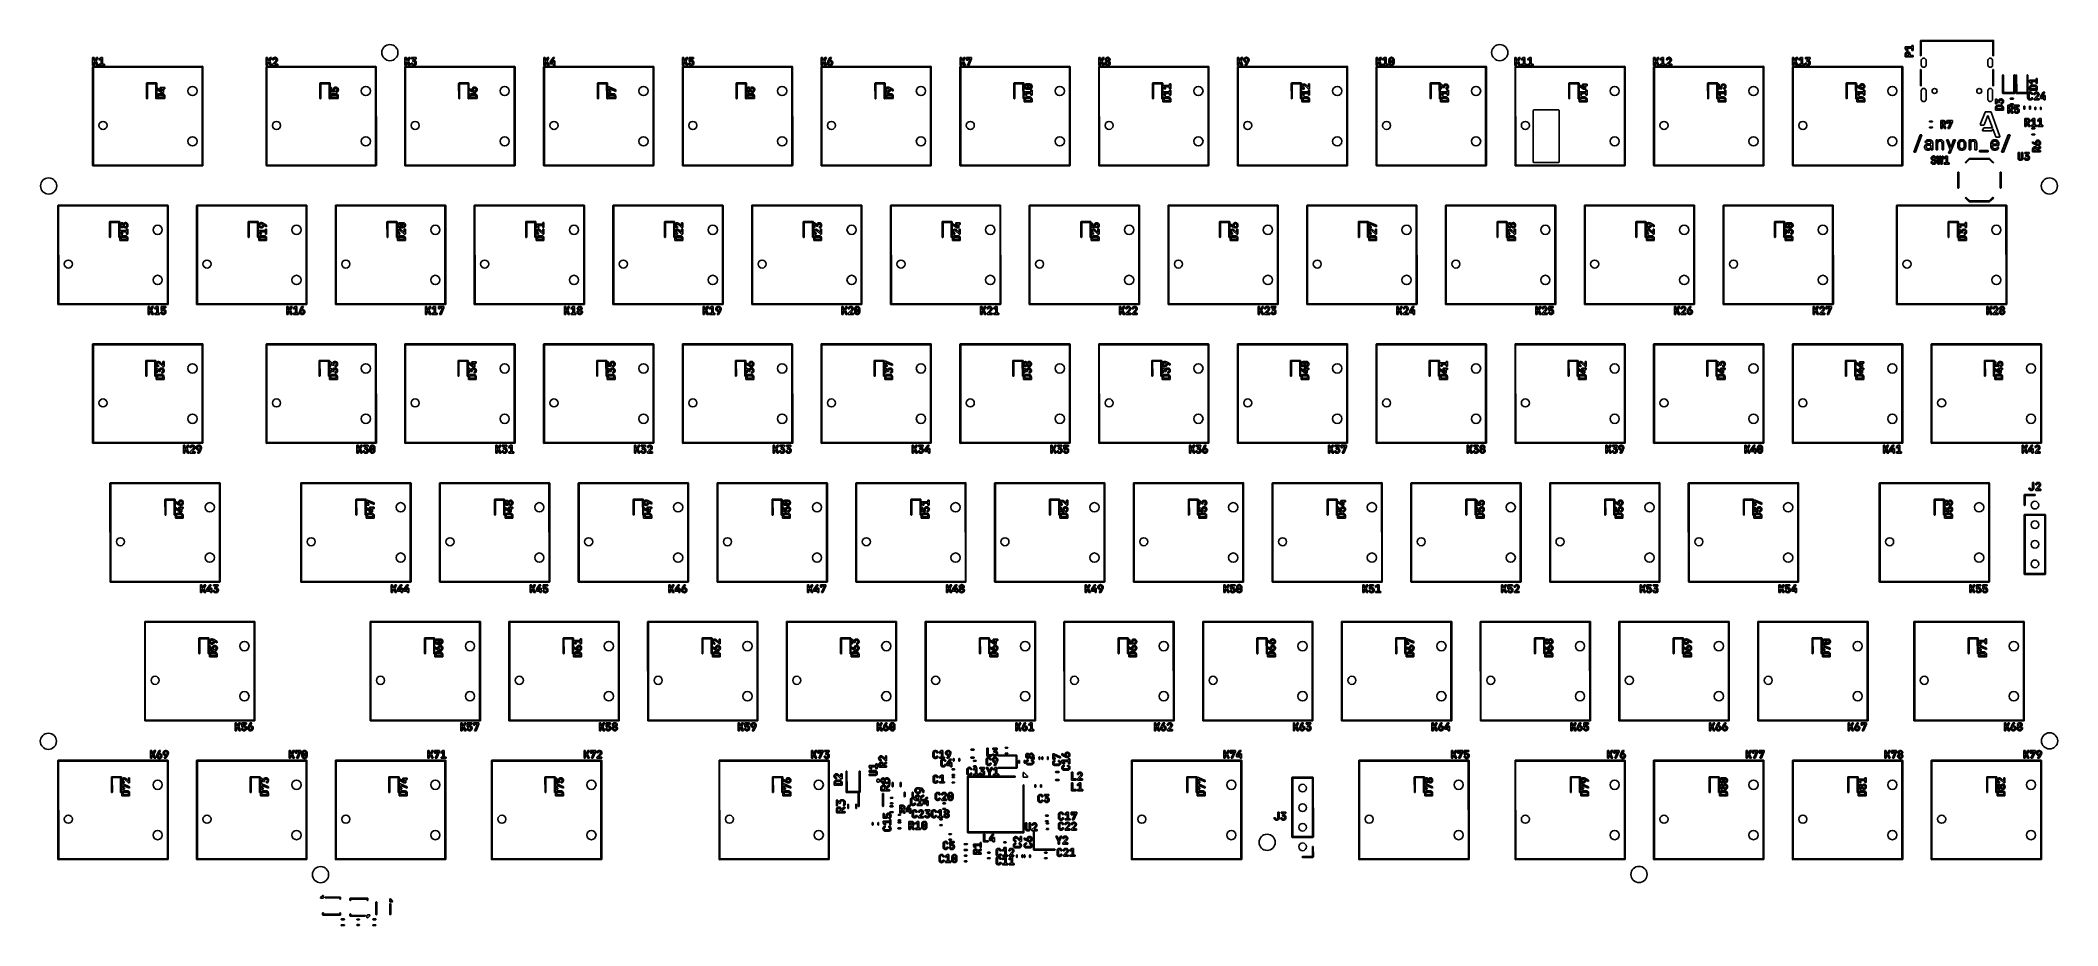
# Model space of a CAD drawing. Extents: x 0.7 to 11, y -6.1 to -1.6.
import ezdxf

# ---------------------------------------------------------------- set-up
doc = ezdxf.new("R2010")
doc.units = 0
doc.header["$MEASUREMENT"] = 0
doc.layers.add('BLACK', color=7, linetype='CONTINUOUS')

msp = doc.modelspace()

# ---------------------------------------------------------------- linework, layer by layer
at = {"layer": 'BLACK', "linetype": 'CONTINUOUS'}
for p, q in [((10.208, -1.631), (10.208, -1.623)), ((10.208, -1.623), (10.242, -1.623)), ((10.215, -1.641), (10.208, -1.631)), ((10.214, -1.649), (10.216, -1.648)), ((10.242, -1.63), (10.215, -1.63)), ((10.215, -1.63), (10.222, -1.641)), ((10.222, -1.641), (10.215, -1.641)), ((10.216, -1.648), (10.218, -1.648)), ((10.218, -1.648), (10.22, -1.647)), ((10.22, -1.647), (10.22, -1.647)), ((10.22, -1.647), (10.222, -1.647)), ((10.222, -1.647), (10.224, -1.648)), ((10.224, -1.648), (10.226, -1.649)), ((10.242, -1.623), (10.242, -1.615)), ((10.242, -1.615), (10.248, -1.615)), ((10.242, -1.641), (10.242, -1.63)), ((10.248, -1.641), (10.242, -1.641)), ((10.248, -1.615), (10.248, -1.641)), ((10.285, -1.591), (10.286, -1.59)), ((10.285, -1.592), (10.285, -1.591)), ((10.285, -1.667), (10.285, -1.592)), ((10.286, -1.59), (10.657, -1.589)), ((10.655, -1.594), (10.289, -1.594)), ((10.289, -1.594), (10.289, -1.667)), ((10.655, -1.667), (10.655, -1.594)), ((10.657, -1.589), (10.658, -1.59)), ((10.658, -1.59), (10.659, -1.591)), ((10.659, -1.591), (10.659, -1.667)), ((0.951, -1.717), (0.951, -1.677)), ((0.951, -1.677), (0.958, -1.677)), ((0.958, -1.717), (0.951, -1.717)), ((0.951, -1.724), (0.952, -1.723)), ((0.951, -2.229), (0.951, -1.724)), ((0.951, -1.724), (0.951, -1.724)), ((0.952, -1.723), (1.512, -1.722)), ((0.955, -1.726), (0.955, -2.227)), ((1.51, -1.726), (0.955, -1.726)), ((0.958, -1.677), (0.958, -1.693)), ((0.958, -1.693), (0.963, -1.693)), ((0.963, -1.699), (0.958, -1.699)), ((0.958, -1.699), (0.958, -1.717)), ((0.963, -1.693), (0.971, -1.677)), ((0.971, -1.717), (0.963, -1.699)), ((0.978, -1.677), (0.969, -1.696)), ((0.969, -1.696), (0.979, -1.717)), ((0.971, -1.677), (0.978, -1.677)), ((0.979, -1.717), (0.971, -1.717)), ((0.985, -1.684), (0.994, -1.677)), ((0.995, -1.684), (0.985, -1.691)), ((0.985, -1.691), (0.985, -1.684)), ((0.985, -1.717), (0.985, -1.711)), ((0.985, -1.711), (0.995, -1.711)), ((1.011, -1.717), (0.985, -1.717)), ((0.994, -1.677), (1.002, -1.677)), ((0.995, -1.711), (0.995, -1.684)), ((1.002, -1.677), (1.002, -1.711)), ((1.002, -1.711), (1.011, -1.711)), ((1.011, -1.711), (1.011, -1.717)), ((1.51, -2.226), (1.51, -1.726)), ((1.512, -1.722), (1.513, -1.723)), ((1.513, -1.723), (1.514, -1.724)), ((1.514, -1.724), (1.514, -2.228)), ((1.837, -1.717), (1.837, -1.677)), ((1.837, -1.677), (1.844, -1.677)), ((1.844, -1.717), (1.837, -1.717)), ((1.837, -1.724), (1.838, -1.723)), ((1.837, -2.229), (1.837, -1.724)), ((1.837, -1.724), (1.837, -1.724)), ((1.838, -1.723), (2.398, -1.722)), ((1.84, -1.726), (1.841, -2.227)), ((2.396, -1.726), (1.84, -1.726)), ((1.844, -1.677), (1.844, -1.693)), ((1.844, -1.693), (1.849, -1.693)), ((1.849, -1.699), (1.844, -1.699)), ((1.844, -1.699), (1.844, -1.717)), ((1.849, -1.693), (1.857, -1.677)), ((1.857, -1.717), (1.849, -1.699)), ((1.864, -1.677), (1.855, -1.696)), ((1.855, -1.696), (1.864, -1.717)), ((1.857, -1.677), (1.864, -1.677)), ((1.864, -1.717), (1.857, -1.717)), ((1.87, -1.685), (1.871, -1.683)), ((1.87, -1.687), (1.87, -1.685)), ((1.87, -1.689), (1.87, -1.687)), ((1.876, -1.689), (1.87, -1.689)), ((1.87, -1.711), (1.885, -1.696)), ((1.87, -1.717), (1.87, -1.711)), ((1.896, -1.717), (1.87, -1.717)), ((1.871, -1.682), (1.872, -1.681)), ((1.871, -1.683), (1.871, -1.682)), ((1.872, -1.681), (1.874, -1.679)), ((1.874, -1.679), (1.875, -1.678)), ((1.875, -1.678), (1.876, -1.678)), ((1.876, -1.678), (1.878, -1.677)), ((1.877, -1.688), (1.876, -1.689)), ((1.878, -1.684), (1.877, -1.686)), ((1.877, -1.686), (1.877, -1.688)), ((1.878, -1.677), (1.88, -1.677)), ((1.879, -1.684), (1.878, -1.684)), ((1.88, -1.683), (1.879, -1.684)), ((1.889, -1.701), (1.879, -1.711)), ((1.879, -1.711), (1.896, -1.711)), ((1.88, -1.677), (1.882, -1.676)), ((1.882, -1.683), (1.88, -1.683)), ((1.882, -1.676), (1.883, -1.676)), ((1.883, -1.683), (1.882, -1.683)), ((1.883, -1.676), (1.885, -1.676)), ((1.885, -1.683), (1.883, -1.683)), ((1.885, -1.676), (1.887, -1.677)), ((1.887, -1.684), (1.885, -1.683)), ((1.885, -1.696), (1.886, -1.695)), ((1.886, -1.695), (1.887, -1.693)), ((1.887, -1.677), (1.889, -1.677)), ((1.887, -1.685), (1.887, -1.684)), ((1.888, -1.687), (1.887, -1.685)), ((1.887, -1.692), (1.888, -1.69)), ((1.887, -1.693), (1.887, -1.692)), ((1.888, -1.689), (1.888, -1.687)), ((1.888, -1.69), (1.888, -1.689)), ((1.889, -1.677), (1.889, -1.678)), ((1.889, -1.678), (1.891, -1.679)), ((1.89, -1.699), (1.889, -1.701)), ((1.892, -1.698), (1.89, -1.699)), ((1.891, -1.679), (1.892, -1.68)), ((1.892, -1.68), (1.894, -1.682)), ((1.893, -1.696), (1.892, -1.698)), ((1.894, -1.694), (1.893, -1.696)), ((1.894, -1.682), (1.895, -1.684)), ((1.895, -1.692), (1.894, -1.694)), ((1.894, -1.694), (1.894, -1.694)), ((1.895, -1.684), (1.895, -1.686)), ((1.895, -1.686), (1.895, -1.688)), ((1.895, -1.688), (1.895, -1.688)), ((1.895, -1.688), (1.895, -1.69)), ((1.895, -1.69), (1.895, -1.692)), ((1.896, -1.711), (1.896, -1.717)), ((2.396, -2.226), (2.396, -1.726)), ((2.398, -1.722), (2.398, -1.723)), ((2.398, -1.723), (2.399, -1.724)), ((2.399, -1.724), (2.4, -2.228)), ((2.545, -1.724), (2.546, -1.723)), ((2.545, -2.229), (2.545, -1.724)), ((2.545, -1.724), (2.545, -1.724)), ((2.546, -1.717), (2.546, -1.677)), ((2.546, -1.677), (2.553, -1.677)), ((2.553, -1.717), (2.546, -1.717)), ((2.546, -1.723), (3.106, -1.722)), ((2.549, -1.726), (2.549, -2.227)), ((3.104, -1.726), (2.549, -1.726)), ((2.553, -1.677), (2.553, -1.693)), ((2.553, -1.693), (2.558, -1.693)), ((2.558, -1.699), (2.553, -1.699)), ((2.553, -1.699), (2.553, -1.717)), ((2.558, -1.693), (2.565, -1.677)), ((2.565, -1.717), (2.558, -1.699)), ((2.573, -1.677), (2.564, -1.696)), ((2.564, -1.696), (2.573, -1.717)), ((2.565, -1.677), (2.573, -1.677)), ((2.573, -1.717), (2.565, -1.717)), ((2.578, -1.707), (2.578, -1.706)), ((2.578, -1.706), (2.585, -1.706)), ((2.578, -1.71), (2.578, -1.707)), ((2.579, -1.711), (2.578, -1.71)), ((2.58, -1.713), (2.579, -1.711)), ((2.58, -1.683), (2.58, -1.677)), ((2.58, -1.677), (2.603, -1.677)), ((2.595, -1.683), (2.58, -1.683)), ((2.582, -1.715), (2.58, -1.713)), ((2.583, -1.716), (2.582, -1.715)), ((2.585, -1.717), (2.583, -1.716)), ((2.585, -1.706), (2.585, -1.708)), ((2.585, -1.708), (2.586, -1.71)), ((2.587, -1.717), (2.585, -1.717)), ((2.586, -1.692), (2.595, -1.683)), ((2.586, -1.697), (2.586, -1.692)), ((2.591, -1.697), (2.586, -1.697)), ((2.586, -1.71), (2.587, -1.71)), ((2.587, -1.71), (2.588, -1.711)), ((2.589, -1.718), (2.587, -1.717)), ((2.588, -1.711), (2.59, -1.712)), ((2.591, -1.718), (2.589, -1.718)), ((2.59, -1.712), (2.591, -1.712)), ((2.592, -1.697), (2.591, -1.697)), ((2.591, -1.712), (2.593, -1.711)), ((2.593, -1.718), (2.591, -1.718)), ((2.594, -1.698), (2.592, -1.697)), ((2.603, -1.683), (2.593, -1.692)), ((2.593, -1.692), (2.595, -1.692)), ((2.593, -1.711), (2.595, -1.711)), ((2.595, -1.717), (2.593, -1.718)), ((2.595, -1.699), (2.594, -1.698)), ((2.595, -1.692), (2.597, -1.693)), ((2.596, -1.699), (2.595, -1.699)), ((2.595, -1.71), (2.597, -1.709)), ((2.595, -1.711), (2.595, -1.71)), ((2.597, -1.717), (2.595, -1.717)), ((2.597, -1.701), (2.596, -1.699)), ((2.597, -1.693), (2.599, -1.694)), ((2.597, -1.703), (2.597, -1.701)), ((2.597, -1.706), (2.597, -1.703)), ((2.597, -1.707), (2.597, -1.706)), ((2.597, -1.709), (2.597, -1.707)), ((2.599, -1.716), (2.597, -1.717)), ((2.599, -1.694), (2.6, -1.695)), ((2.6, -1.715), (2.599, -1.716)), ((2.6, -1.695), (2.602, -1.696)), ((2.601, -1.714), (2.6, -1.715)), ((2.603, -1.712), (2.601, -1.714)), ((2.602, -1.696), (2.603, -1.698)), ((2.603, -1.677), (2.603, -1.683)), ((2.603, -1.698), (2.603, -1.7)), ((2.603, -1.7), (2.604, -1.702)), ((2.604, -1.708), (2.603, -1.71)), ((2.603, -1.71), (2.603, -1.712)), ((2.604, -1.702), (2.604, -1.703)), ((2.604, -1.703), (2.604, -1.706)), ((2.604, -1.706), (2.604, -1.708)), ((3.104, -2.226), (3.104, -1.726)), ((3.106, -1.722), (3.107, -1.723)), ((3.107, -1.723), (3.108, -1.724)), ((3.108, -1.724), (3.108, -2.228)), ((3.254, -1.724), (3.255, -1.723)), ((3.254, -2.229), (3.254, -1.724)), ((3.254, -1.724), (3.254, -1.724)), ((3.255, -1.717), (3.255, -1.677)), ((3.255, -1.677), (3.262, -1.677)), ((3.262, -1.717), (3.255, -1.717)), ((3.255, -1.723), (3.815, -1.722)), ((3.258, -1.726), (3.258, -2.227)), ((3.813, -1.726), (3.258, -1.726)), ((3.262, -1.677), (3.262, -1.693)), ((3.262, -1.693), (3.266, -1.693)), ((3.266, -1.699), (3.262, -1.699)), ((3.262, -1.699), (3.262, -1.717)), ((3.266, -1.693), (3.274, -1.677)), ((3.274, -1.717), (3.266, -1.699)), ((3.281, -1.677), (3.272, -1.696)), ((3.272, -1.696), (3.282, -1.717)), ((3.274, -1.677), (3.281, -1.677)), ((3.282, -1.717), (3.274, -1.717)), ((3.287, -1.699), (3.302, -1.677)), ((3.287, -1.709), (3.287, -1.699)), ((3.305, -1.709), (3.287, -1.709)), ((3.309, -1.677), (3.293, -1.701)), ((3.293, -1.701), (3.293, -1.703)), ((3.293, -1.703), (3.305, -1.703)), ((3.302, -1.677), (3.309, -1.677)), ((3.305, -1.703), (3.305, -1.694)), ((3.305, -1.694), (3.311, -1.694)), ((3.305, -1.717), (3.305, -1.709)), ((3.311, -1.717), (3.305, -1.717)), ((3.311, -1.694), (3.311, -1.717)), ((3.813, -2.226), (3.813, -1.726)), ((3.815, -1.722), (3.816, -1.723)), ((3.816, -1.723), (3.817, -1.724)), ((3.817, -1.724), (3.817, -2.228)), ((3.963, -1.717), (3.963, -1.677)), ((3.963, -1.677), (3.97, -1.677)), ((3.97, -1.717), (3.963, -1.717)), ((3.963, -1.724), (3.964, -1.723)), ((3.963, -2.229), (3.963, -1.724)), ((3.963, -1.724), (3.963, -1.724)), ((3.964, -1.723), (4.524, -1.722)), ((3.966, -1.726), (3.967, -2.227)), ((4.522, -1.726), (3.966, -1.726)), ((3.97, -1.677), (3.97, -1.693)), ((3.97, -1.693), (3.975, -1.693)), ((3.975, -1.699), (3.97, -1.699)), ((3.97, -1.699), (3.97, -1.717)), ((3.975, -1.693), (3.983, -1.677)), ((3.983, -1.717), (3.975, -1.699)), ((3.99, -1.677), (3.981, -1.696)), ((3.981, -1.696), (3.99, -1.717)), ((3.983, -1.677), (3.99, -1.677)), ((3.99, -1.717), (3.983, -1.717)), ((3.996, -1.707), (3.996, -1.706)), ((3.996, -1.706), (4.002, -1.706)), ((3.996, -1.71), (3.996, -1.707)), ((3.997, -1.711), (3.996, -1.71)), ((3.997, -1.698), (3.997, -1.677)), ((3.997, -1.677), (4.02, -1.677)), ((4.009, -1.698), (3.997, -1.698)), ((3.998, -1.713), (3.997, -1.711)), ((3.999, -1.715), (3.998, -1.713)), ((4, -1.716), (3.999, -1.715)), ((4.002, -1.717), (4, -1.716)), ((4.002, -1.706), (4.003, -1.708)), ((4.004, -1.717), (4.002, -1.717)), ((4.02, -1.683), (4.003, -1.683)), ((4.003, -1.683), (4.003, -1.692)), ((4.003, -1.692), (4.009, -1.692)), ((4.003, -1.708), (4.004, -1.71)), ((4.004, -1.71), (4.004, -1.71)), ((4.004, -1.71), (4.006, -1.711)), ((4.006, -1.718), (4.004, -1.717)), ((4.006, -1.711), (4.008, -1.712)), ((4.008, -1.718), (4.006, -1.718)), ((4.008, -1.712), (4.01, -1.711)), ((4.008, -1.712), (4.008, -1.712)), ((4.01, -1.718), (4.008, -1.718)), ((4.009, -1.692), (4.011, -1.692)), ((4.011, -1.698), (4.009, -1.698)), ((4.009, -1.698), (4.009, -1.698)), ((4.01, -1.711), (4.012, -1.711)), ((4.012, -1.717), (4.01, -1.718)), ((4.011, -1.692), (4.013, -1.692)), ((4.013, -1.699), (4.011, -1.698)), ((4.012, -1.711), (4.013, -1.71)), ((4.014, -1.717), (4.012, -1.717)), ((4.013, -1.692), (4.015, -1.693)), ((4.014, -1.701), (4.013, -1.699)), ((4.013, -1.699), (4.013, -1.699)), ((4.013, -1.71), (4.014, -1.708)), ((4.014, -1.703), (4.014, -1.701)), ((4.014, -1.706), (4.014, -1.703)), ((4.014, -1.708), (4.014, -1.706)), ((4.014, -1.706), (4.014, -1.706)), ((4.016, -1.716), (4.014, -1.717)), ((4.015, -1.693), (4.017, -1.694)), ((4.018, -1.715), (4.016, -1.716)), ((4.017, -1.694), (4.018, -1.695)), ((4.018, -1.695), (4.019, -1.696)), ((4.019, -1.713), (4.018, -1.715)), ((4.019, -1.696), (4.02, -1.698)), ((4.02, -1.712), (4.019, -1.713)), ((4.02, -1.677), (4.02, -1.683)), ((4.02, -1.698), (4.021, -1.7)), ((4.021, -1.71), (4.02, -1.712)), ((4.021, -1.7), (4.021, -1.702)), ((4.021, -1.702), (4.021, -1.703)), ((4.021, -1.703), (4.021, -1.706)), ((4.021, -1.706), (4.021, -1.708)), ((4.021, -1.708), (4.021, -1.71)), ((4.522, -2.226), (4.522, -1.726)), ((4.524, -1.722), (4.524, -1.723)), ((4.524, -1.723), (4.525, -1.724)), ((4.525, -1.724), (4.526, -2.228)), ((4.671, -1.724), (4.672, -1.723)), ((4.671, -2.229), (4.671, -1.724)), ((4.671, -1.724), (4.671, -1.724)), ((4.672, -1.717), (4.672, -1.677)), ((4.672, -1.677), (4.679, -1.677)), ((4.679, -1.717), (4.672, -1.717)), ((4.672, -1.723), (5.232, -1.722)), ((4.675, -1.726), (4.675, -2.227)), ((5.23, -1.726), (4.675, -1.726)), ((4.679, -1.677), (4.679, -1.693)), ((4.679, -1.693), (4.684, -1.693)), ((4.684, -1.699), (4.679, -1.699)), ((4.679, -1.699), (4.679, -1.717)), ((4.684, -1.693), (4.691, -1.677)), ((4.691, -1.717), (4.684, -1.699)), ((4.699, -1.677), (4.69, -1.696)), ((4.69, -1.696), (4.699, -1.717)), ((4.691, -1.677), (4.699, -1.677)), ((4.699, -1.717), (4.691, -1.717)), ((4.704, -1.7), (4.705, -1.699)), ((4.704, -1.702), (4.704, -1.7)), ((4.704, -1.704), (4.704, -1.702)), ((4.704, -1.705), (4.704, -1.704)), ((4.704, -1.706), (4.704, -1.705)), ((4.704, -1.708), (4.704, -1.706)), ((4.705, -1.71), (4.704, -1.708)), ((4.705, -1.697), (4.706, -1.695)), ((4.705, -1.699), (4.705, -1.697)), ((4.705, -1.711), (4.705, -1.71)), ((4.706, -1.712), (4.705, -1.711)), ((4.706, -1.695), (4.707, -1.693)), ((4.707, -1.714), (4.706, -1.712)), ((4.707, -1.693), (4.708, -1.693)), ((4.709, -1.715), (4.707, -1.714)), ((4.708, -1.693), (4.716, -1.677)), ((4.71, -1.716), (4.709, -1.715)), ((4.711, -1.703), (4.71, -1.705)), ((4.71, -1.705), (4.711, -1.707)), ((4.711, -1.717), (4.71, -1.716)), ((4.712, -1.7), (4.711, -1.701)), ((4.711, -1.701), (4.711, -1.703)), ((4.711, -1.707), (4.711, -1.708)), ((4.711, -1.708), (4.713, -1.71)), ((4.713, -1.717), (4.711, -1.717)), ((4.714, -1.698), (4.712, -1.7)), ((4.713, -1.71), (4.714, -1.711)), ((4.715, -1.718), (4.713, -1.717)), ((4.724, -1.677), (4.714, -1.695)), ((4.714, -1.695), (4.715, -1.693)), ((4.714, -1.695), (4.714, -1.695)), ((4.715, -1.698), (4.714, -1.698)), ((4.714, -1.711), (4.716, -1.712)), ((4.715, -1.693), (4.716, -1.693)), ((4.717, -1.697), (4.715, -1.698)), ((4.717, -1.718), (4.715, -1.718)), ((4.716, -1.677), (4.724, -1.677)), ((4.716, -1.693), (4.718, -1.692)), ((4.716, -1.712), (4.717, -1.712)), ((4.719, -1.698), (4.717, -1.697)), ((4.717, -1.712), (4.719, -1.712)), ((4.719, -1.718), (4.717, -1.718)), ((4.718, -1.692), (4.72, -1.692)), ((4.721, -1.698), (4.719, -1.698)), ((4.719, -1.712), (4.721, -1.711)), ((4.721, -1.717), (4.719, -1.718)), ((4.72, -1.692), (4.722, -1.692)), ((4.722, -1.699), (4.721, -1.698)), ((4.721, -1.711), (4.722, -1.71)), ((4.723, -1.717), (4.721, -1.717)), ((4.722, -1.692), (4.724, -1.693)), ((4.723, -1.701), (4.722, -1.699)), ((4.722, -1.71), (4.723, -1.708)), ((4.724, -1.703), (4.723, -1.701)), ((4.723, -1.708), (4.724, -1.707)), ((4.725, -1.716), (4.723, -1.717)), ((4.724, -1.693), (4.726, -1.694)), ((4.724, -1.705), (4.724, -1.703)), ((4.724, -1.707), (4.724, -1.705)), ((4.727, -1.715), (4.725, -1.716)), ((4.725, -1.716), (4.725, -1.716)), ((4.726, -1.694), (4.727, -1.695)), ((4.727, -1.695), (4.729, -1.696)), ((4.728, -1.713), (4.727, -1.715)), ((4.729, -1.711), (4.728, -1.713)), ((4.729, -1.696), (4.73, -1.698)), ((4.73, -1.711), (4.729, -1.711)), ((4.73, -1.698), (4.73, -1.7)), ((4.73, -1.7), (4.731, -1.702)), ((4.731, -1.707), (4.73, -1.709)), ((4.73, -1.709), (4.73, -1.711)), ((4.731, -1.702), (4.731, -1.704)), ((4.731, -1.704), (4.731, -1.705)), ((4.731, -1.705), (4.731, -1.707)), ((5.23, -2.226), (5.23, -1.726)), ((5.232, -1.722), (5.233, -1.723)), ((5.233, -1.723), (5.234, -1.724)), ((5.234, -1.724), (5.234, -2.228)), ((5.38, -1.724), (5.381, -1.723)), ((5.38, -2.229), (5.38, -1.724)), ((5.38, -1.724), (5.38, -1.724)), ((5.381, -1.717), (5.381, -1.677)), ((5.381, -1.677), (5.388, -1.677)), ((5.388, -1.717), (5.381, -1.717)), ((5.381, -1.723), (5.941, -1.722)), ((5.384, -1.726), (5.384, -2.227)), ((5.939, -1.726), (5.384, -1.726)), ((5.388, -1.677), (5.388, -1.693)), ((5.388, -1.693), (5.392, -1.693)), ((5.392, -1.699), (5.388, -1.699)), ((5.388, -1.699), (5.388, -1.717)), ((5.392, -1.693), (5.4, -1.677)), ((5.4, -1.717), (5.392, -1.699)), ((5.407, -1.677), (5.398, -1.696)), ((5.398, -1.696), (5.408, -1.717)), ((5.4, -1.677), (5.407, -1.677)), ((5.408, -1.717), (5.4, -1.717)), ((5.413, -1.69), (5.413, -1.677)), ((5.413, -1.677), (5.44, -1.677)), ((5.42, -1.69), (5.413, -1.69)), ((5.418, -1.717), (5.433, -1.683)), ((5.426, -1.717), (5.418, -1.717)), ((5.433, -1.683), (5.42, -1.683)), ((5.42, -1.683), (5.42, -1.69)), ((5.44, -1.683), (5.426, -1.717)), ((5.44, -1.677), (5.44, -1.683)), ((5.939, -2.226), (5.939, -1.726)), ((5.941, -1.722), (5.942, -1.723)), ((5.942, -1.723), (5.943, -1.724)), ((5.943, -1.724), (5.943, -2.228)), ((6.089, -1.717), (6.089, -1.677)), ((6.089, -1.677), (6.096, -1.677)), ((6.096, -1.717), (6.089, -1.717)), ((6.089, -1.724), (6.09, -1.723)), ((6.089, -2.229), (6.089, -1.724)), ((6.089, -1.724), (6.089, -1.724)), ((6.09, -1.723), (6.65, -1.722)), ((6.092, -1.726), (6.093, -2.227)), ((6.648, -1.726), (6.092, -1.726)), ((6.096, -1.677), (6.096, -1.693)), ((6.096, -1.693), (6.101, -1.693)), ((6.101, -1.699), (6.096, -1.699)), ((6.096, -1.699), (6.096, -1.717)), ((6.101, -1.693), (6.109, -1.677)), ((6.109, -1.717), (6.101, -1.699)), ((6.116, -1.677), (6.107, -1.696)), ((6.107, -1.696), (6.116, -1.717)), ((6.109, -1.677), (6.116, -1.677)), ((6.116, -1.717), (6.109, -1.717)), ((6.121, -1.704), (6.122, -1.702)), ((6.121, -1.705), (6.121, -1.704)), ((6.121, -1.706), (6.121, -1.705)), ((6.121, -1.708), (6.121, -1.706)), ((6.121, -1.706), (6.121, -1.706)), ((6.122, -1.71), (6.121, -1.708)), ((6.122, -1.685), (6.123, -1.683)), ((6.122, -1.687), (6.122, -1.685)), ((6.122, -1.688), (6.122, -1.687)), ((6.122, -1.689), (6.122, -1.688)), ((6.123, -1.691), (6.122, -1.689)), ((6.122, -1.701), (6.123, -1.7)), ((6.122, -1.702), (6.122, -1.701)), ((6.123, -1.712), (6.122, -1.71)), ((6.123, -1.683), (6.124, -1.682)), ((6.124, -1.693), (6.123, -1.691)), ((6.123, -1.7), (6.124, -1.698)), ((6.124, -1.714), (6.123, -1.712)), ((6.123, -1.712), (6.123, -1.712)), ((6.124, -1.682), (6.125, -1.68)), ((6.125, -1.694), (6.124, -1.693)), ((6.124, -1.698), (6.125, -1.698)), ((6.126, -1.715), (6.124, -1.714)), ((6.125, -1.68), (6.127, -1.679)), ((6.127, -1.695), (6.125, -1.694)), ((6.125, -1.698), (6.126, -1.697)), ((6.126, -1.697), (6.128, -1.696)), ((6.128, -1.716), (6.126, -1.715)), ((6.127, -1.679), (6.128, -1.678)), ((6.129, -1.696), (6.127, -1.695)), ((6.128, -1.678), (6.13, -1.677)), ((6.128, -1.696), (6.129, -1.696)), ((6.13, -1.701), (6.128, -1.702)), ((6.128, -1.702), (6.128, -1.704)), ((6.128, -1.704), (6.128, -1.705)), ((6.128, -1.705), (6.128, -1.707)), ((6.128, -1.707), (6.129, -1.709)), ((6.129, -1.717), (6.128, -1.716)), ((6.13, -1.684), (6.129, -1.685)), ((6.129, -1.685), (6.129, -1.687)), ((6.129, -1.687), (6.129, -1.688)), ((6.129, -1.688), (6.129, -1.69)), ((6.129, -1.69), (6.13, -1.692)), ((6.129, -1.696), (6.129, -1.696)), ((6.129, -1.709), (6.13, -1.71)), ((6.131, -1.717), (6.129, -1.717)), ((6.13, -1.677), (6.132, -1.677)), ((6.131, -1.683), (6.13, -1.684)), ((6.13, -1.692), (6.13, -1.692)), ((6.13, -1.692), (6.132, -1.693)), ((6.131, -1.7), (6.13, -1.701)), ((6.13, -1.71), (6.131, -1.711)), ((6.133, -1.682), (6.131, -1.683)), ((6.133, -1.699), (6.131, -1.7)), ((6.131, -1.711), (6.133, -1.712)), ((6.133, -1.718), (6.131, -1.717)), ((6.132, -1.677), (6.134, -1.676)), ((6.132, -1.693), (6.134, -1.693)), ((6.135, -1.682), (6.133, -1.682)), ((6.135, -1.699), (6.133, -1.699)), ((6.133, -1.712), (6.135, -1.712)), ((6.135, -1.718), (6.133, -1.718)), ((6.134, -1.676), (6.135, -1.676)), ((6.134, -1.693), (6.135, -1.693)), ((6.135, -1.676), (6.137, -1.676)), ((6.137, -1.683), (6.135, -1.682)), ((6.135, -1.682), (6.135, -1.682)), ((6.135, -1.693), (6.137, -1.693)), ((6.136, -1.699), (6.135, -1.699)), ((6.135, -1.712), (6.137, -1.712)), ((6.136, -1.718), (6.135, -1.718)), ((6.138, -1.7), (6.136, -1.699)), ((6.138, -1.717), (6.136, -1.718)), ((6.137, -1.676), (6.139, -1.677)), ((6.139, -1.684), (6.137, -1.683)), ((6.137, -1.693), (6.138, -1.692)), ((6.137, -1.712), (6.138, -1.711)), ((6.138, -1.692), (6.139, -1.692)), ((6.14, -1.701), (6.138, -1.7)), ((6.138, -1.711), (6.14, -1.71)), ((6.14, -1.717), (6.138, -1.717)), ((6.139, -1.677), (6.141, -1.677)), ((6.14, -1.686), (6.139, -1.684)), ((6.139, -1.684), (6.139, -1.684)), ((6.139, -1.692), (6.14, -1.69)), ((6.14, -1.688), (6.14, -1.686)), ((6.14, -1.69), (6.14, -1.688)), ((6.14, -1.688), (6.14, -1.688)), ((6.14, -1.702), (6.14, -1.701)), ((6.141, -1.703), (6.14, -1.702)), ((6.14, -1.71), (6.141, -1.708)), ((6.142, -1.716), (6.14, -1.717)), ((6.141, -1.677), (6.141, -1.678)), ((6.141, -1.678), (6.143, -1.679)), ((6.142, -1.695), (6.141, -1.696)), ((6.141, -1.696), (6.141, -1.696)), ((6.141, -1.696), (6.142, -1.696)), ((6.142, -1.705), (6.141, -1.703)), ((6.141, -1.706), (6.142, -1.705)), ((6.141, -1.708), (6.141, -1.706)), ((6.144, -1.694), (6.142, -1.695)), ((6.142, -1.696), (6.144, -1.697)), ((6.144, -1.715), (6.142, -1.716)), ((6.142, -1.716), (6.142, -1.716)), ((6.143, -1.679), (6.144, -1.68)), ((6.144, -1.68), (6.146, -1.682)), ((6.145, -1.693), (6.144, -1.694)), ((6.144, -1.697), (6.145, -1.698)), ((6.145, -1.714), (6.144, -1.715)), ((6.146, -1.691), (6.145, -1.693)), ((6.145, -1.698), (6.146, -1.699)), ((6.147, -1.712), (6.145, -1.714)), ((6.146, -1.682), (6.146, -1.683)), ((6.146, -1.683), (6.147, -1.685)), ((6.147, -1.689), (6.146, -1.691)), ((6.146, -1.699), (6.147, -1.701)), ((6.147, -1.685), (6.147, -1.687)), ((6.147, -1.687), (6.147, -1.689)), ((6.147, -1.701), (6.147, -1.701)), ((6.147, -1.701), (6.148, -1.703)), ((6.148, -1.71), (6.147, -1.712)), ((6.147, -1.712), (6.147, -1.712)), ((6.148, -1.703), (6.148, -1.705)), ((6.148, -1.705), (6.148, -1.706)), ((6.148, -1.706), (6.148, -1.708)), ((6.148, -1.708), (6.148, -1.71)), ((6.648, -2.226), (6.648, -1.726)), ((6.65, -1.722), (6.65, -1.723)), ((6.65, -1.723), (6.651, -1.724)), ((6.651, -1.724), (6.652, -2.228)), ((6.797, -1.724), (6.798, -1.723)), ((6.797, -2.229), (6.797, -1.724)), ((6.797, -1.724), (6.797, -1.724)), ((6.798, -1.717), (6.798, -1.677)), ((6.798, -1.677), (6.805, -1.677)), ((6.805, -1.717), (6.798, -1.717)), ((6.798, -1.723), (7.358, -1.722)), ((6.801, -1.726), (6.801, -2.227)), ((7.356, -1.726), (6.801, -1.726)), ((6.805, -1.677), (6.805, -1.693)), ((6.805, -1.693), (6.81, -1.693)), ((6.81, -1.699), (6.805, -1.699)), ((6.805, -1.699), (6.805, -1.717)), ((6.81, -1.693), (6.817, -1.677)), ((6.817, -1.717), (6.81, -1.699)), ((6.825, -1.677), (6.816, -1.696)), ((6.816, -1.696), (6.825, -1.717)), ((6.817, -1.677), (6.825, -1.677)), ((6.825, -1.717), (6.817, -1.717)), ((6.83, -1.686), (6.831, -1.684)), ((6.83, -1.688), (6.83, -1.686)), ((6.83, -1.689), (6.83, -1.688)), ((6.83, -1.69), (6.83, -1.689)), ((6.83, -1.689), (6.83, -1.689)), ((6.83, -1.692), (6.83, -1.69)), ((6.83, -1.694), (6.83, -1.692)), ((6.831, -1.696), (6.83, -1.694)), ((6.831, -1.683), (6.833, -1.681)), ((6.831, -1.684), (6.831, -1.683)), ((6.832, -1.696), (6.831, -1.696)), ((6.833, -1.698), (6.832, -1.696)), ((6.833, -1.681), (6.834, -1.679)), ((6.834, -1.699), (6.833, -1.698)), ((6.834, -1.679), (6.836, -1.678)), ((6.836, -1.7), (6.834, -1.699)), ((6.836, -1.678), (6.838, -1.677)), ((6.836, -1.678), (6.836, -1.678)), ((6.837, -1.687), (6.836, -1.689)), ((6.836, -1.689), (6.837, -1.691)), ((6.836, -1.701), (6.836, -1.7)), ((6.836, -1.717), (6.846, -1.701)), ((6.838, -1.701), (6.836, -1.701)), ((6.844, -1.717), (6.836, -1.717)), ((6.838, -1.684), (6.837, -1.686)), ((6.837, -1.686), (6.837, -1.687)), ((6.837, -1.691), (6.837, -1.693)), ((6.837, -1.693), (6.838, -1.695)), ((6.838, -1.677), (6.84, -1.677)), ((6.84, -1.683), (6.838, -1.684)), ((6.838, -1.695), (6.84, -1.696)), ((6.84, -1.702), (6.838, -1.701)), ((6.84, -1.677), (6.842, -1.676)), ((6.841, -1.682), (6.84, -1.683)), ((6.84, -1.696), (6.842, -1.696)), ((6.842, -1.702), (6.84, -1.702)), ((6.843, -1.682), (6.841, -1.682)), ((6.842, -1.676), (6.843, -1.676)), ((6.842, -1.696), (6.843, -1.697)), ((6.844, -1.702), (6.842, -1.702)), ((6.842, -1.702), (6.842, -1.702)), ((6.843, -1.676), (6.845, -1.676)), ((6.845, -1.682), (6.843, -1.682)), ((6.843, -1.697), (6.845, -1.696)), ((6.853, -1.701), (6.844, -1.717)), ((6.845, -1.701), (6.844, -1.702)), ((6.845, -1.676), (6.847, -1.677)), ((6.847, -1.683), (6.845, -1.682)), ((6.845, -1.696), (6.847, -1.696)), ((6.846, -1.701), (6.845, -1.701)), ((6.847, -1.677), (6.849, -1.677)), ((6.848, -1.684), (6.847, -1.683)), ((6.847, -1.696), (6.848, -1.695)), ((6.849, -1.686), (6.848, -1.684)), ((6.848, -1.695), (6.849, -1.693)), ((6.849, -1.677), (6.851, -1.678)), ((6.85, -1.687), (6.849, -1.686)), ((6.849, -1.693), (6.85, -1.691)), ((6.85, -1.689), (6.85, -1.687)), ((6.85, -1.691), (6.85, -1.689)), ((6.851, -1.678), (6.852, -1.679)), ((6.852, -1.679), (6.854, -1.681)), ((6.854, -1.699), (6.853, -1.701)), ((6.853, -1.701), (6.853, -1.701)), ((6.854, -1.681), (6.855, -1.682)), ((6.855, -1.697), (6.854, -1.699)), ((6.855, -1.682), (6.855, -1.683)), ((6.855, -1.683), (6.856, -1.684)), ((6.856, -1.695), (6.855, -1.697)), ((6.856, -1.684), (6.857, -1.686)), ((6.857, -1.692), (6.856, -1.694)), ((6.856, -1.694), (6.856, -1.695)), ((6.857, -1.686), (6.857, -1.688)), ((6.857, -1.688), (6.857, -1.69)), ((6.857, -1.69), (6.857, -1.692)), ((7.356, -2.226), (7.356, -1.726)), ((7.358, -1.722), (7.359, -1.723)), ((7.359, -1.723), (7.36, -1.724)), ((7.36, -1.724), (7.36, -2.228)), ((7.506, -1.717), (7.506, -1.677)), ((7.506, -1.677), (7.513, -1.677)), ((7.513, -1.717), (7.506, -1.717)), ((7.506, -1.724), (7.507, -1.723)), ((7.506, -2.229), (7.506, -1.724)), ((7.506, -1.724), (7.506, -1.724)), ((7.507, -1.723), (8.067, -1.722)), ((7.51, -1.726), (7.51, -2.227)), ((8.065, -1.726), (7.51, -1.726)), ((7.513, -1.677), (7.513, -1.693)), ((7.513, -1.693), (7.517, -1.693)), ((7.517, -1.699), (7.513, -1.699)), ((7.513, -1.699), (7.513, -1.717)), ((7.517, -1.693), (7.525, -1.677)), ((7.525, -1.717), (7.517, -1.699)), ((7.533, -1.677), (7.524, -1.696)), ((7.524, -1.696), (7.533, -1.717)), ((7.525, -1.677), (7.533, -1.677)), ((7.533, -1.717), (7.525, -1.717)), ((7.539, -1.684), (7.549, -1.677)), ((7.55, -1.684), (7.539, -1.691)), ((7.539, -1.691), (7.539, -1.684)), ((7.539, -1.717), (7.539, -1.711)), ((7.539, -1.711), (7.55, -1.711)), ((7.565, -1.717), (7.539, -1.717)), ((7.549, -1.677), (7.557, -1.677)), ((7.55, -1.711), (7.55, -1.684)), ((7.557, -1.677), (7.557, -1.711)), ((7.557, -1.711), (7.565, -1.711)), ((7.565, -1.711), (7.565, -1.717)), ((7.571, -1.688), (7.572, -1.686)), ((7.571, -1.706), (7.571, -1.688)), ((7.572, -1.708), (7.571, -1.706)), ((7.571, -1.706), (7.571, -1.706)), ((7.572, -1.684), (7.573, -1.683)), ((7.572, -1.686), (7.572, -1.684)), ((7.572, -1.71), (7.572, -1.708)), ((7.573, -1.712), (7.572, -1.71)), ((7.573, -1.682), (7.574, -1.68)), ((7.573, -1.683), (7.573, -1.682)), ((7.574, -1.714), (7.573, -1.712)), ((7.574, -1.68), (7.576, -1.679)), ((7.576, -1.715), (7.574, -1.714)), ((7.576, -1.679), (7.577, -1.678)), ((7.577, -1.716), (7.576, -1.715)), ((7.577, -1.678), (7.579, -1.677)), ((7.578, -1.717), (7.577, -1.716)), ((7.579, -1.686), (7.578, -1.688)), ((7.578, -1.688), (7.578, -1.688)), ((7.578, -1.688), (7.578, -1.706)), ((7.578, -1.706), (7.578, -1.708)), ((7.578, -1.708), (7.579, -1.709)), ((7.58, -1.717), (7.578, -1.717)), ((7.579, -1.677), (7.581, -1.677)), ((7.58, -1.684), (7.579, -1.686)), ((7.579, -1.709), (7.58, -1.71)), ((7.582, -1.683), (7.58, -1.683)), ((7.58, -1.683), (7.58, -1.684)), ((7.58, -1.71), (7.581, -1.711)), ((7.582, -1.718), (7.58, -1.717)), ((7.581, -1.677), (7.583, -1.676)), ((7.581, -1.695), (7.582, -1.694)), ((7.581, -1.697), (7.581, -1.695)), ((7.581, -1.698), (7.581, -1.697)), ((7.582, -1.699), (7.581, -1.698)), ((7.581, -1.711), (7.583, -1.712)), ((7.584, -1.682), (7.582, -1.683)), ((7.582, -1.694), (7.583, -1.694)), ((7.582, -1.7), (7.582, -1.699)), ((7.584, -1.7), (7.582, -1.7)), ((7.584, -1.718), (7.582, -1.718)), ((7.583, -1.676), (7.584, -1.676)), ((7.583, -1.694), (7.584, -1.693)), ((7.583, -1.712), (7.584, -1.712)), ((7.584, -1.676), (7.586, -1.676)), ((7.585, -1.682), (7.584, -1.682)), ((7.584, -1.693), (7.586, -1.694)), ((7.585, -1.7), (7.584, -1.7)), ((7.584, -1.712), (7.586, -1.711)), ((7.585, -1.718), (7.584, -1.718)), ((7.587, -1.683), (7.585, -1.682)), ((7.587, -1.699), (7.585, -1.7)), ((7.587, -1.717), (7.585, -1.718)), ((7.586, -1.676), (7.588, -1.677)), ((7.586, -1.694), (7.587, -1.694)), ((7.586, -1.711), (7.588, -1.711)), ((7.589, -1.684), (7.587, -1.683)), ((7.587, -1.694), (7.588, -1.696)), ((7.588, -1.697), (7.587, -1.699)), ((7.587, -1.699), (7.587, -1.699)), ((7.589, -1.717), (7.587, -1.717)), ((7.588, -1.677), (7.59, -1.677)), ((7.588, -1.696), (7.588, -1.697)), ((7.588, -1.711), (7.589, -1.71)), ((7.59, -1.686), (7.589, -1.684)), ((7.589, -1.684), (7.589, -1.684)), ((7.589, -1.71), (7.59, -1.708)), ((7.591, -1.716), (7.589, -1.717)), ((7.59, -1.677), (7.591, -1.678)), ((7.591, -1.688), (7.59, -1.686)), ((7.59, -1.708), (7.59, -1.706)), ((7.59, -1.706), (7.591, -1.706)), ((7.591, -1.678), (7.593, -1.679)), ((7.591, -1.706), (7.591, -1.688)), ((7.593, -1.715), (7.591, -1.716)), ((7.593, -1.679), (7.594, -1.68)), ((7.594, -1.714), (7.593, -1.715)), ((7.594, -1.68), (7.595, -1.682)), ((7.595, -1.712), (7.594, -1.714)), ((7.595, -1.682), (7.596, -1.684)), ((7.596, -1.711), (7.595, -1.712)), ((7.596, -1.684), (7.597, -1.686)), ((7.597, -1.708), (7.596, -1.71)), ((7.596, -1.71), (7.596, -1.711)), ((7.597, -1.686), (7.597, -1.688)), ((7.597, -1.688), (7.597, -1.688)), ((7.597, -1.688), (7.597, -1.706)), ((7.597, -1.706), (7.597, -1.708)), ((8.065, -2.226), (8.065, -1.726)), ((8.067, -1.722), (8.068, -1.723)), ((8.068, -1.723), (8.069, -1.724)), ((8.069, -1.724), (8.069, -2.228)), ((8.214, -1.717), (8.214, -1.677)), ((8.214, -1.677), (8.221, -1.677)), ((8.221, -1.717), (8.214, -1.717)), ((8.215, -1.724), (8.216, -1.723)), ((8.215, -2.229), (8.215, -1.724)), ((8.215, -1.724), (8.215, -1.724)), ((8.216, -1.723), (8.776, -1.722)), ((8.218, -1.726), (8.219, -2.227)), ((8.774, -1.726), (8.218, -1.726)), ((8.221, -1.677), (8.221, -1.693)), ((8.221, -1.693), (8.226, -1.693)), ((8.226, -1.699), (8.221, -1.699)), ((8.221, -1.699), (8.221, -1.717)), ((8.226, -1.693), (8.234, -1.677)), ((8.234, -1.717), (8.226, -1.699)), ((8.241, -1.677), (8.232, -1.696)), ((8.232, -1.696), (8.242, -1.717)), ((8.234, -1.677), (8.241, -1.677)), ((8.242, -1.717), (8.234, -1.717)), ((8.248, -1.684), (8.257, -1.677)), ((8.258, -1.684), (8.248, -1.691)), ((8.248, -1.691), (8.248, -1.684)), ((8.248, -1.717), (8.248, -1.711)), ((8.248, -1.711), (8.258, -1.711)), ((8.274, -1.717), (8.248, -1.717)), ((8.257, -1.677), (8.265, -1.677)), ((8.258, -1.711), (8.258, -1.684)), ((8.265, -1.677), (8.265, -1.711)), ((8.265, -1.711), (8.274, -1.711)), ((8.274, -1.711), (8.274, -1.717)), ((8.281, -1.684), (8.29, -1.677)), ((8.291, -1.684), (8.281, -1.691)), ((8.281, -1.691), (8.281, -1.684)), ((8.281, -1.717), (8.281, -1.711)), ((8.281, -1.711), (8.291, -1.711)), ((8.307, -1.717), (8.281, -1.717)), ((8.29, -1.677), (8.298, -1.677)), ((8.291, -1.711), (8.291, -1.684)), ((8.298, -1.677), (8.298, -1.711)), ((8.298, -1.711), (8.307, -1.711)), ((8.307, -1.711), (8.307, -1.717)), ((8.774, -2.226), (8.774, -1.726)), ((8.776, -1.722), (8.776, -1.723)), ((8.776, -1.723), (8.777, -1.724)), ((8.777, -1.724), (8.778, -2.228)), ((8.923, -1.717), (8.923, -1.677)), ((8.923, -1.677), (8.93, -1.677)), ((8.93, -1.717), (8.923, -1.717)), ((8.923, -1.724), (8.924, -1.723)), ((8.923, -2.229), (8.923, -1.724)), ((8.923, -1.724), (8.923, -1.724)), ((8.924, -1.723), (9.484, -1.722)), ((8.927, -1.726), (8.927, -2.227)), ((9.482, -1.726), (8.927, -1.726)), ((8.93, -1.677), (8.93, -1.693)), ((8.93, -1.693), (8.935, -1.693)), ((8.935, -1.699), (8.93, -1.699)), ((8.93, -1.699), (8.93, -1.717)), ((8.935, -1.693), (8.942, -1.677)), ((8.943, -1.717), (8.935, -1.699)), ((8.95, -1.677), (8.941, -1.696)), ((8.941, -1.696), (8.95, -1.717)), ((8.942, -1.677), (8.95, -1.677)), ((8.95, -1.717), (8.943, -1.717)), ((8.957, -1.684), (8.966, -1.677)), ((8.967, -1.684), (8.957, -1.691)), ((8.957, -1.691), (8.957, -1.684)), ((8.957, -1.717), (8.957, -1.711)), ((8.957, -1.711), (8.967, -1.711)), ((8.982, -1.717), (8.957, -1.717)), ((8.966, -1.677), (8.974, -1.677)), ((8.967, -1.711), (8.967, -1.684)), ((8.974, -1.677), (8.974, -1.711)), ((8.974, -1.711), (8.982, -1.711)), ((8.982, -1.711), (8.982, -1.717)), ((8.988, -1.689), (8.989, -1.687)), ((8.995, -1.689), (8.988, -1.689)), ((8.989, -1.685), (8.99, -1.683)), ((8.989, -1.687), (8.989, -1.685)), ((8.989, -1.711), (9.004, -1.696)), ((8.989, -1.717), (8.989, -1.711)), ((9.015, -1.717), (8.989, -1.717)), ((8.99, -1.682), (8.991, -1.681)), ((8.99, -1.683), (8.99, -1.682)), ((8.991, -1.681), (8.993, -1.679)), ((8.993, -1.679), (8.994, -1.678)), ((8.994, -1.678), (8.995, -1.678)), ((8.995, -1.678), (8.997, -1.677)), ((8.996, -1.686), (8.995, -1.688)), ((8.995, -1.688), (8.995, -1.689)), ((8.997, -1.684), (8.996, -1.686)), ((8.997, -1.677), (8.999, -1.677)), ((8.998, -1.684), (8.997, -1.684)), ((8.999, -1.683), (8.998, -1.684)), ((9.008, -1.701), (8.998, -1.711)), ((8.998, -1.711), (9.015, -1.711)), ((8.999, -1.677), (9.001, -1.676)), ((9.001, -1.683), (8.999, -1.683)), ((9.001, -1.676), (9.002, -1.676)), ((9.002, -1.683), (9.001, -1.683)), ((9.002, -1.676), (9.004, -1.676)), ((9.004, -1.683), (9.002, -1.683)), ((9.004, -1.676), (9.006, -1.677)), ((9.006, -1.684), (9.004, -1.683)), ((9.004, -1.696), (9.005, -1.695)), ((9.005, -1.695), (9.006, -1.693)), ((9.006, -1.677), (9.007, -1.677)), ((9.006, -1.685), (9.006, -1.684)), ((9.007, -1.687), (9.006, -1.685)), ((9.006, -1.692), (9.007, -1.69)), ((9.006, -1.693), (9.006, -1.692)), ((9.007, -1.677), (9.008, -1.678)), ((9.007, -1.689), (9.007, -1.687)), ((9.007, -1.69), (9.007, -1.689)), ((9.008, -1.678), (9.01, -1.679)), ((9.009, -1.699), (9.008, -1.701)), ((9.011, -1.698), (9.009, -1.699)), ((9.01, -1.679), (9.011, -1.68)), ((9.011, -1.68), (9.013, -1.682)), ((9.012, -1.696), (9.011, -1.698)), ((9.013, -1.694), (9.012, -1.696)), ((9.013, -1.682), (9.013, -1.684)), ((9.013, -1.684), (9.014, -1.686)), ((9.014, -1.692), (9.013, -1.694)), ((9.013, -1.694), (9.013, -1.694)), ((9.014, -1.686), (9.014, -1.688)), ((9.014, -1.688), (9.014, -1.688)), ((9.014, -1.688), (9.014, -1.69)), ((9.014, -1.69), (9.014, -1.692)), ((9.015, -1.711), (9.015, -1.717)), ((9.482, -2.226), (9.482, -1.726)), ((9.484, -1.722), (9.485, -1.723)), ((9.485, -1.723), (9.486, -1.724)), ((9.486, -1.724), (9.486, -2.228)), ((9.632, -1.717), (9.632, -1.677)), ((9.632, -1.677), (9.639, -1.677)), ((9.639, -1.717), (9.632, -1.717)), ((9.632, -1.724), (9.633, -1.723)), ((9.632, -2.229), (9.632, -1.724)), ((9.632, -1.724), (9.632, -1.724)), ((9.633, -1.723), (10.193, -1.722)), ((9.636, -1.726), (9.636, -2.227)), ((10.191, -1.726), (9.636, -1.726)), ((9.639, -1.677), (9.639, -1.693)), ((9.639, -1.693), (9.643, -1.693)), ((9.643, -1.699), (9.639, -1.699)), ((9.639, -1.699), (9.639, -1.717)), ((9.643, -1.693), (9.651, -1.677)), ((9.651, -1.717), (9.643, -1.699)), ((9.659, -1.677), (9.649, -1.696)), ((9.649, -1.696), (9.659, -1.717)), ((9.651, -1.677), (9.659, -1.677)), ((9.659, -1.717), (9.651, -1.717)), ((9.665, -1.684), (9.675, -1.677)), ((9.676, -1.684), (9.665, -1.691)), ((9.665, -1.691), (9.665, -1.684)), ((9.665, -1.717), (9.665, -1.711)), ((9.665, -1.711), (9.676, -1.711)), ((9.691, -1.717), (9.665, -1.717)), ((9.675, -1.677), (9.683, -1.677)), ((9.676, -1.711), (9.676, -1.684)), ((9.683, -1.677), (9.683, -1.711)), ((9.683, -1.711), (9.691, -1.711)), ((9.691, -1.711), (9.691, -1.717)), ((9.697, -1.707), (9.697, -1.706)), ((9.697, -1.706), (9.704, -1.706)), ((9.697, -1.71), (9.697, -1.707)), ((9.698, -1.711), (9.697, -1.71)), ((9.698, -1.683), (9.698, -1.677)), ((9.698, -1.677), (9.722, -1.677)), ((9.714, -1.683), (9.698, -1.683)), ((9.699, -1.713), (9.698, -1.711)), ((9.7, -1.715), (9.699, -1.713)), ((9.702, -1.716), (9.7, -1.715)), ((9.704, -1.717), (9.702, -1.716)), ((9.704, -1.706), (9.704, -1.708)), ((9.704, -1.708), (9.705, -1.71)), ((9.706, -1.717), (9.704, -1.717)), ((9.705, -1.692), (9.714, -1.683)), ((9.705, -1.697), (9.705, -1.692)), ((9.71, -1.697), (9.705, -1.697)), ((9.705, -1.71), (9.705, -1.71)), ((9.705, -1.71), (9.707, -1.711)), ((9.708, -1.718), (9.706, -1.717)), ((9.707, -1.711), (9.709, -1.712)), ((9.71, -1.718), (9.708, -1.718)), ((9.709, -1.712), (9.71, -1.712)), ((9.711, -1.697), (9.71, -1.697)), ((9.71, -1.712), (9.712, -1.711)), ((9.712, -1.718), (9.71, -1.718)), ((9.713, -1.698), (9.711, -1.697)), ((9.722, -1.683), (9.712, -1.692)), ((9.712, -1.692), (9.714, -1.692)), ((9.712, -1.711), (9.714, -1.711)), ((9.714, -1.717), (9.712, -1.718)), ((9.714, -1.699), (9.713, -1.698)), ((9.714, -1.692), (9.716, -1.693)), ((9.715, -1.699), (9.714, -1.699)), ((9.714, -1.71), (9.715, -1.709)), ((9.714, -1.711), (9.714, -1.71)), ((9.716, -1.717), (9.714, -1.717)), ((9.716, -1.701), (9.715, -1.699)), ((9.715, -1.709), (9.716, -1.707)), ((9.716, -1.693), (9.718, -1.694)), ((9.716, -1.703), (9.716, -1.701)), ((9.716, -1.706), (9.716, -1.703)), ((9.716, -1.707), (9.716, -1.706)), ((9.718, -1.716), (9.716, -1.717)), ((9.718, -1.694), (9.719, -1.695)), ((9.719, -1.715), (9.718, -1.716)), ((9.719, -1.695), (9.721, -1.696)), ((9.72, -1.714), (9.719, -1.715)), ((9.721, -1.712), (9.72, -1.714)), ((9.721, -1.696), (9.722, -1.698)), ((9.722, -1.71), (9.721, -1.712)), ((9.722, -1.677), (9.722, -1.683)), ((9.722, -1.698), (9.722, -1.7)), ((9.722, -1.7), (9.723, -1.702)), ((9.723, -1.708), (9.722, -1.71)), ((9.723, -1.702), (9.723, -1.703)), ((9.723, -1.703), (9.723, -1.706)), ((9.723, -1.706), (9.723, -1.708)), ((10.191, -2.226), (10.191, -1.726)), ((10.193, -1.722), (10.194, -1.723)), ((10.194, -1.723), (10.195, -1.724)), ((10.195, -1.724), (10.195, -2.228)), ((10.208, -1.657), (10.209, -1.655)), ((10.208, -1.659), (10.208, -1.657)), ((10.208, -1.661), (10.208, -1.659)), ((10.208, -1.674), (10.208, -1.661)), ((10.248, -1.674), (10.208, -1.674)), ((10.209, -1.655), (10.21, -1.654)), ((10.21, -1.654), (10.211, -1.652)), ((10.211, -1.652), (10.212, -1.65)), ((10.212, -1.65), (10.213, -1.649)), ((10.213, -1.649), (10.214, -1.649)), ((10.215, -1.658), (10.214, -1.66)), ((10.214, -1.66), (10.214, -1.661)), ((10.214, -1.661), (10.214, -1.667)), ((10.214, -1.667), (10.227, -1.667)), ((10.216, -1.656), (10.215, -1.658)), ((10.217, -1.655), (10.216, -1.656)), ((10.218, -1.655), (10.217, -1.655)), ((10.22, -1.654), (10.218, -1.655)), ((10.221, -1.654), (10.22, -1.654)), ((10.223, -1.655), (10.221, -1.654)), ((10.225, -1.656), (10.223, -1.655)), ((10.226, -1.657), (10.225, -1.656)), ((10.226, -1.649), (10.227, -1.649)), ((10.226, -1.659), (10.226, -1.657)), ((10.227, -1.661), (10.226, -1.659)), ((10.227, -1.649), (10.229, -1.65)), ((10.227, -1.667), (10.227, -1.661)), ((10.229, -1.65), (10.23, -1.652)), ((10.23, -1.652), (10.231, -1.653)), ((10.231, -1.653), (10.231, -1.654)), ((10.231, -1.654), (10.232, -1.656)), ((10.232, -1.656), (10.233, -1.658)), ((10.233, -1.658), (10.233, -1.66)), ((10.233, -1.66), (10.233, -1.661)), ((10.233, -1.661), (10.233, -1.667)), ((10.233, -1.667), (10.248, -1.667)), ((10.248, -1.667), (10.248, -1.674)), ((10.286, -1.669), (10.285, -1.667)), ((10.285, -1.74), (10.286, -1.739)), ((10.285, -1.741), (10.285, -1.74)), ((10.285, -1.821), (10.285, -1.741)), ((10.288, -1.669), (10.286, -1.669)), ((10.286, -1.739), (10.288, -1.739)), ((10.289, -1.667), (10.288, -1.669)), ((10.288, -1.739), (10.289, -1.74)), ((10.289, -1.667), (10.289, -1.667)), ((10.289, -1.74), (10.289, -1.82)), ((10.29, -1.691), (10.291, -1.688)), ((10.29, -1.692), (10.29, -1.691)), ((10.29, -1.717), (10.29, -1.692)), ((10.291, -1.72), (10.29, -1.717)), ((10.291, -1.688), (10.293, -1.685)), ((10.293, -1.723), (10.291, -1.72)), ((10.293, -1.685), (10.295, -1.683)), ((10.295, -1.725), (10.293, -1.723)), ((10.295, -1.683), (10.297, -1.681)), ((10.297, -1.727), (10.295, -1.725)), ((10.297, -1.681), (10.3, -1.68)), ((10.3, -1.727), (10.297, -1.727)), ((10.3, -1.68), (10.304, -1.68)), ((10.304, -1.727), (10.3, -1.727)), ((10.304, -1.68), (10.306, -1.681)), ((10.306, -1.727), (10.304, -1.727)), ((10.306, -1.681), (10.309, -1.683)), ((10.309, -1.725), (10.306, -1.727)), ((10.309, -1.683), (10.311, -1.685)), ((10.311, -1.723), (10.309, -1.725)), ((10.311, -1.685), (10.313, -1.688)), ((10.313, -1.72), (10.311, -1.723)), ((10.313, -1.688), (10.314, -1.691)), ((10.314, -1.717), (10.313, -1.72)), ((10.314, -1.691), (10.314, -1.716)), ((10.314, -1.716), (10.314, -1.717)), ((10.63, -1.691), (10.631, -1.688)), ((10.63, -1.692), (10.63, -1.691)), ((10.63, -1.717), (10.63, -1.692)), ((10.631, -1.72), (10.63, -1.717)), ((10.631, -1.688), (10.633, -1.685)), ((10.633, -1.723), (10.631, -1.72)), ((10.633, -1.685), (10.635, -1.683)), ((10.635, -1.725), (10.633, -1.723)), ((10.635, -1.683), (10.638, -1.681)), ((10.638, -1.727), (10.635, -1.725)), ((10.638, -1.681), (10.641, -1.68)), ((10.641, -1.727), (10.638, -1.727)), ((10.641, -1.68), (10.644, -1.68)), ((10.644, -1.727), (10.641, -1.727)), ((10.644, -1.68), (10.647, -1.681)), ((10.647, -1.727), (10.644, -1.727)), ((10.647, -1.681), (10.649, -1.683)), ((10.649, -1.725), (10.647, -1.727)), ((10.649, -1.683), (10.651, -1.685)), ((10.651, -1.723), (10.649, -1.725)), ((10.651, -1.685), (10.653, -1.688)), ((10.653, -1.72), (10.651, -1.723)), ((10.653, -1.688), (10.654, -1.691)), ((10.654, -1.717), (10.653, -1.72)), ((10.654, -1.691), (10.654, -1.716)), ((10.654, -1.716), (10.654, -1.717)), ((10.656, -1.669), (10.655, -1.667)), ((10.655, -1.74), (10.656, -1.739)), ((10.655, -1.741), (10.655, -1.74)), ((10.655, -1.821), (10.655, -1.741)), ((10.658, -1.669), (10.656, -1.669)), ((10.656, -1.739), (10.658, -1.739)), ((10.659, -1.667), (10.658, -1.669)), ((10.658, -1.739), (10.659, -1.74)), ((10.659, -1.667), (10.659, -1.667)), ((10.659, -1.74), (10.659, -1.82)), ((1.226, -1.808), (1.227, -1.806)), ((1.226, -1.809), (1.226, -1.808)), ((1.226, -1.887), (1.226, -1.809)), ((1.227, -1.806), (1.276, -1.806)), ((1.273, -1.811), (1.231, -1.811)), ((1.231, -1.811), (1.231, -1.886)), ((1.273, -1.887), (1.273, -1.811)), ((1.276, -1.806), (1.278, -1.808)), ((1.276, -1.806), (1.276, -1.806)), ((1.278, -1.808), (1.278, -1.886)), ((1.279, -1.84), (1.279, -1.832)), ((1.279, -1.832), (1.303, -1.848)), ((1.302, -1.855), (1.279, -1.84)), ((1.296, -1.837), (1.296, -1.83)), ((1.296, -1.83), (1.319, -1.83)), ((1.305, -1.837), (1.296, -1.837)), ((1.303, -1.848), (1.305, -1.848)), ((1.305, -1.848), (1.305, -1.837)), ((1.319, -1.837), (1.312, -1.837)), ((1.312, -1.837), (1.312, -1.855)), ((1.319, -1.83), (1.319, -1.837)), ((2.112, -1.808), (2.113, -1.806)), ((2.112, -1.809), (2.112, -1.808)), ((2.112, -1.887), (2.112, -1.809)), ((2.113, -1.806), (2.161, -1.806)), ((2.159, -1.811), (2.116, -1.811)), ((2.116, -1.811), (2.117, -1.886)), ((2.159, -1.887), (2.159, -1.811)), ((2.161, -1.806), (2.162, -1.806)), ((2.162, -1.806), (2.164, -1.808)), ((2.164, -1.808), (2.164, -1.886)), ((2.165, -1.853), (2.165, -1.831)), ((2.165, -1.831), (2.171, -1.831)), ((2.186, -1.853), (2.165, -1.853)), ((2.171, -1.831), (2.171, -1.847)), ((2.171, -1.847), (2.18, -1.847)), ((2.18, -1.837), (2.181, -1.835)), ((2.18, -1.839), (2.18, -1.837)), ((2.18, -1.842), (2.18, -1.839)), ((2.18, -1.847), (2.18, -1.842)), ((2.181, -1.835), (2.182, -1.834)), ((2.182, -1.834), (2.183, -1.832)), ((2.183, -1.832), (2.184, -1.831)), ((2.184, -1.831), (2.186, -1.83)), ((2.186, -1.83), (2.188, -1.829)), ((2.187, -1.838), (2.186, -1.839)), ((2.186, -1.839), (2.186, -1.841)), ((2.186, -1.841), (2.186, -1.842)), ((2.186, -1.842), (2.186, -1.853)), ((2.188, -1.837), (2.187, -1.838)), ((2.188, -1.829), (2.19, -1.829)), ((2.189, -1.836), (2.188, -1.837)), ((2.191, -1.836), (2.189, -1.836)), ((2.19, -1.829), (2.191, -1.829)), ((2.191, -1.829), (2.194, -1.829)), ((2.194, -1.836), (2.191, -1.836)), ((2.194, -1.829), (2.196, -1.829)), ((2.195, -1.836), (2.194, -1.836)), ((2.194, -1.855), (2.194, -1.848)), ((2.194, -1.848), (2.196, -1.848)), ((2.197, -1.836), (2.195, -1.836)), ((2.196, -1.829), (2.198, -1.83)), ((2.196, -1.848), (2.198, -1.847)), ((2.198, -1.838), (2.197, -1.836)), ((2.198, -1.83), (2.2, -1.83)), ((2.199, -1.838), (2.198, -1.838)), ((2.198, -1.846), (2.199, -1.845)), ((2.198, -1.847), (2.198, -1.846)), ((2.2, -1.854), (2.198, -1.854)), ((2.2, -1.84), (2.199, -1.838)), ((2.199, -1.845), (2.2, -1.843)), ((2.2, -1.83), (2.202, -1.832)), ((2.2, -1.842), (2.2, -1.84)), ((2.2, -1.843), (2.2, -1.842)), ((2.201, -1.853), (2.2, -1.854)), ((2.203, -1.851), (2.201, -1.853)), ((2.202, -1.832), (2.203, -1.833)), ((2.203, -1.833), (2.204, -1.834)), ((2.204, -1.85), (2.203, -1.851)), ((2.204, -1.834), (2.205, -1.836)), ((2.205, -1.848), (2.204, -1.85)), ((2.205, -1.836), (2.205, -1.838)), ((2.205, -1.838), (2.206, -1.84)), ((2.206, -1.844), (2.205, -1.846)), ((2.205, -1.846), (2.205, -1.848)), ((2.206, -1.84), (2.206, -1.842)), ((2.206, -1.842), (2.206, -1.844)), ((2.82, -1.809), (2.821, -1.808)), ((2.821, -1.887), (2.82, -1.809)), ((2.821, -1.808), (2.822, -1.806)), ((2.822, -1.806), (2.87, -1.806)), ((2.868, -1.811), (2.825, -1.811)), ((2.825, -1.811), (2.825, -1.886)), ((2.868, -1.887), (2.868, -1.811)), ((2.87, -1.806), (2.871, -1.806)), ((2.871, -1.806), (2.872, -1.808)), ((2.872, -1.808), (2.872, -1.886)), ((2.874, -1.843), (2.874, -1.835)), ((2.874, -1.835), (2.891, -1.845)), ((2.89, -1.852), (2.874, -1.843)), ((2.889, -1.837), (2.89, -1.835)), ((2.889, -1.839), (2.889, -1.837)), ((2.889, -1.841), (2.889, -1.839)), ((2.889, -1.842), (2.889, -1.841)), ((2.89, -1.843), (2.889, -1.842)), ((2.89, -1.835), (2.891, -1.833)), ((2.89, -1.844), (2.89, -1.843)), ((2.892, -1.845), (2.89, -1.844)), ((2.892, -1.853), (2.89, -1.852)), ((2.89, -1.852), (2.89, -1.852)), ((2.891, -1.833), (2.892, -1.832)), ((2.891, -1.845), (2.892, -1.845)), ((2.892, -1.832), (2.893, -1.83)), ((2.894, -1.854), (2.892, -1.853)), ((2.893, -1.83), (2.895, -1.829)), ((2.895, -1.838), (2.894, -1.84)), ((2.894, -1.84), (2.894, -1.842)), ((2.894, -1.842), (2.895, -1.844)), ((2.896, -1.854), (2.894, -1.854)), ((2.895, -1.829), (2.897, -1.829)), ((2.896, -1.837), (2.895, -1.838)), ((2.895, -1.844), (2.895, -1.845)), ((2.895, -1.845), (2.896, -1.847)), ((2.898, -1.836), (2.896, -1.837)), ((2.896, -1.847), (2.898, -1.848)), ((2.897, -1.855), (2.896, -1.854)), ((2.897, -1.829), (2.899, -1.828)), ((2.9, -1.835), (2.898, -1.836)), ((2.898, -1.848), (2.9, -1.848)), ((2.899, -1.828), (2.901, -1.828)), ((2.902, -1.835), (2.9, -1.835)), ((2.9, -1.848), (2.902, -1.849)), ((2.901, -1.828), (2.901, -1.828)), ((2.901, -1.828), (2.904, -1.828)), ((2.903, -1.835), (2.902, -1.835)), ((2.902, -1.849), (2.904, -1.848)), ((2.905, -1.836), (2.903, -1.835)), ((2.904, -1.828), (2.906, -1.829)), ((2.904, -1.848), (2.905, -1.848)), ((2.907, -1.837), (2.905, -1.836)), ((2.905, -1.848), (2.907, -1.847)), ((2.906, -1.829), (2.907, -1.829)), ((2.908, -1.854), (2.906, -1.854)), ((2.907, -1.829), (2.908, -1.83)), ((2.908, -1.838), (2.907, -1.837)), ((2.907, -1.847), (2.908, -1.845)), ((2.908, -1.83), (2.91, -1.831)), ((2.908, -1.84), (2.908, -1.838)), ((2.909, -1.842), (2.908, -1.84)), ((2.908, -1.845), (2.909, -1.843)), ((2.909, -1.853), (2.908, -1.854)), ((2.909, -1.843), (2.909, -1.842)), ((2.91, -1.852), (2.909, -1.853)), ((2.91, -1.831), (2.912, -1.832)), ((2.912, -1.851), (2.91, -1.852)), ((2.912, -1.832), (2.913, -1.834)), ((2.913, -1.849), (2.912, -1.851)), ((2.913, -1.834), (2.913, -1.835)), ((2.913, -1.835), (2.914, -1.836)), ((2.914, -1.846), (2.913, -1.848)), ((2.913, -1.848), (2.913, -1.849)), ((2.914, -1.836), (2.914, -1.838)), ((2.914, -1.838), (2.914, -1.84)), ((2.914, -1.84), (2.915, -1.842)), ((2.915, -1.842), (2.914, -1.844)), ((2.914, -1.844), (2.914, -1.846)), ((3.529, -1.808), (3.531, -1.806)), ((3.529, -1.809), (3.529, -1.808)), ((3.529, -1.887), (3.529, -1.809)), ((3.531, -1.806), (3.579, -1.806)), ((3.576, -1.811), (3.534, -1.811)), ((3.534, -1.811), (3.534, -1.886)), ((3.577, -1.887), (3.576, -1.811)), ((3.579, -1.806), (3.58, -1.806)), ((3.58, -1.806), (3.581, -1.808)), ((3.581, -1.808), (3.581, -1.886)), ((3.582, -1.855), (3.582, -1.827)), ((3.582, -1.827), (3.588, -1.827)), ((3.588, -1.827), (3.623, -1.842)), ((3.623, -1.85), (3.588, -1.835)), ((3.588, -1.835), (3.588, -1.848)), ((3.588, -1.848), (3.595, -1.848)), ((3.595, -1.848), (3.595, -1.855)), ((3.623, -1.842), (3.623, -1.85)), ((4.238, -1.808), (4.239, -1.806)), ((4.238, -1.809), (4.238, -1.808)), ((4.238, -1.887), (4.238, -1.809)), ((4.239, -1.806), (4.287, -1.806)), ((4.285, -1.811), (4.242, -1.811)), ((4.242, -1.811), (4.243, -1.886)), ((4.285, -1.887), (4.285, -1.811)), ((4.287, -1.806), (4.288, -1.806)), ((4.288, -1.806), (4.29, -1.808)), ((4.29, -1.808), (4.29, -1.886)), ((4.291, -1.838), (4.292, -1.836)), ((4.291, -1.84), (4.291, -1.838)), ((4.291, -1.842), (4.291, -1.84)), ((4.291, -1.844), (4.291, -1.842)), ((4.291, -1.842), (4.291, -1.842)), ((4.291, -1.842), (4.291, -1.842)), ((4.291, -1.846), (4.291, -1.844)), ((4.292, -1.848), (4.291, -1.846)), ((4.292, -1.835), (4.293, -1.833)), ((4.292, -1.836), (4.292, -1.835)), ((4.293, -1.85), (4.292, -1.848)), ((4.293, -1.833), (4.294, -1.832)), ((4.294, -1.851), (4.293, -1.85)), ((4.294, -1.832), (4.296, -1.831)), ((4.296, -1.853), (4.294, -1.851)), ((4.296, -1.831), (4.297, -1.83)), ((4.297, -1.839), (4.296, -1.841)), ((4.296, -1.841), (4.296, -1.842)), ((4.296, -1.842), (4.296, -1.844)), ((4.296, -1.844), (4.297, -1.845)), ((4.297, -1.854), (4.296, -1.853)), ((4.297, -1.83), (4.299, -1.829)), ((4.298, -1.838), (4.297, -1.839)), ((4.297, -1.845), (4.298, -1.846)), ((4.299, -1.854), (4.297, -1.854)), ((4.3, -1.836), (4.298, -1.837)), ((4.298, -1.837), (4.298, -1.838)), ((4.298, -1.846), (4.299, -1.847)), ((4.299, -1.829), (4.301, -1.829)), ((4.299, -1.847), (4.301, -1.847)), ((4.301, -1.854), (4.299, -1.854)), ((4.302, -1.836), (4.3, -1.836)), ((4.301, -1.829), (4.303, -1.829)), ((4.301, -1.847), (4.302, -1.847)), ((4.303, -1.854), (4.301, -1.854)), ((4.304, -1.836), (4.302, -1.836)), ((4.302, -1.836), (4.302, -1.836)), ((4.302, -1.847), (4.304, -1.847)), ((4.303, -1.829), (4.305, -1.83)), ((4.305, -1.853), (4.303, -1.854)), ((4.306, -1.838), (4.304, -1.836)), ((4.304, -1.847), (4.306, -1.846)), ((4.305, -1.83), (4.307, -1.831)), ((4.307, -1.852), (4.305, -1.853)), ((4.307, -1.84), (4.306, -1.838)), ((4.306, -1.838), (4.306, -1.838)), ((4.306, -1.846), (4.307, -1.844)), ((4.306, -1.846), (4.306, -1.846)), ((4.307, -1.831), (4.308, -1.832)), ((4.308, -1.842), (4.307, -1.84)), ((4.307, -1.844), (4.308, -1.842)), ((4.308, -1.851), (4.307, -1.852)), ((4.308, -1.832), (4.309, -1.834)), ((4.308, -1.842), (4.308, -1.842)), ((4.308, -1.842), (4.308, -1.842)), ((4.309, -1.85), (4.308, -1.851)), ((4.309, -1.834), (4.31, -1.836)), ((4.31, -1.848), (4.309, -1.85)), ((4.31, -1.836), (4.311, -1.834)), ((4.31, -1.836), (4.31, -1.836)), ((4.311, -1.85), (4.31, -1.848)), ((4.31, -1.848), (4.31, -1.848)), ((4.31, -1.848), (4.31, -1.848)), ((4.311, -1.834), (4.312, -1.832)), ((4.312, -1.852), (4.311, -1.85)), ((4.312, -1.832), (4.313, -1.83)), ((4.312, -1.832), (4.312, -1.832)), ((4.314, -1.853), (4.312, -1.852)), ((4.312, -1.852), (4.312, -1.852)), ((4.313, -1.83), (4.315, -1.829)), ((4.314, -1.838), (4.313, -1.84)), ((4.313, -1.84), (4.313, -1.842)), ((4.313, -1.842), (4.313, -1.844)), ((4.313, -1.844), (4.314, -1.846)), ((4.315, -1.837), (4.314, -1.838)), ((4.314, -1.846), (4.315, -1.847)), ((4.315, -1.854), (4.314, -1.853)), ((4.315, -1.829), (4.317, -1.828)), ((4.315, -1.829), (4.315, -1.829)), ((4.316, -1.836), (4.315, -1.837)), ((4.315, -1.847), (4.317, -1.848)), ((4.316, -1.855), (4.315, -1.854)), ((4.318, -1.835), (4.316, -1.836)), ((4.317, -1.828), (4.319, -1.828)), ((4.317, -1.848), (4.318, -1.849)), ((4.32, -1.835), (4.318, -1.835)), ((4.318, -1.849), (4.32, -1.849)), ((4.319, -1.828), (4.32, -1.828)), ((4.32, -1.828), (4.322, -1.828)), ((4.321, -1.835), (4.32, -1.835)), ((4.32, -1.849), (4.322, -1.848)), ((4.323, -1.835), (4.321, -1.835)), ((4.322, -1.828), (4.324, -1.829)), ((4.322, -1.848), (4.323, -1.847)), ((4.324, -1.837), (4.323, -1.835)), ((4.323, -1.847), (4.324, -1.847)), ((4.324, -1.829), (4.326, -1.83)), ((4.325, -1.838), (4.324, -1.837)), ((4.324, -1.847), (4.325, -1.845)), ((4.326, -1.854), (4.324, -1.855)), ((4.326, -1.84), (4.325, -1.838)), ((4.325, -1.845), (4.326, -1.843)), ((4.326, -1.83), (4.326, -1.83)), ((4.326, -1.83), (4.328, -1.831)), ((4.326, -1.842), (4.326, -1.84)), ((4.326, -1.843), (4.326, -1.842)), ((4.328, -1.852), (4.326, -1.853)), ((4.326, -1.853), (4.326, -1.854)), ((4.328, -1.831), (4.329, -1.833)), ((4.329, -1.851), (4.328, -1.852)), ((4.329, -1.833), (4.33, -1.834)), ((4.33, -1.849), (4.329, -1.851)), ((4.33, -1.834), (4.33, -1.835)), ((4.33, -1.835), (4.331, -1.836)), ((4.331, -1.848), (4.33, -1.849)), ((4.331, -1.836), (4.332, -1.838)), ((4.332, -1.844), (4.331, -1.846)), ((4.331, -1.846), (4.331, -1.848)), ((4.332, -1.838), (4.332, -1.84)), ((4.332, -1.84), (4.332, -1.842)), ((4.332, -1.842), (4.332, -1.844)), ((4.946, -1.809), (4.947, -1.808)), ((4.947, -1.887), (4.946, -1.809)), ((4.947, -1.808), (4.948, -1.806)), ((4.948, -1.806), (4.996, -1.806)), ((4.994, -1.811), (4.951, -1.811)), ((4.951, -1.811), (4.951, -1.886)), ((4.994, -1.887), (4.994, -1.811)), ((4.996, -1.806), (4.997, -1.806)), ((4.997, -1.806), (4.998, -1.808)), ((4.998, -1.808), (4.998, -1.886)), ((4.999, -1.84), (5, -1.838)), ((4.999, -1.842), (4.999, -1.84)), ((4.999, -1.843), (4.999, -1.842)), ((4.999, -1.842), (4.999, -1.842)), ((4.999, -1.845), (4.999, -1.843)), ((5, -1.847), (4.999, -1.845)), ((5, -1.836), (5.001, -1.835)), ((5, -1.838), (5, -1.836)), ((5.001, -1.849), (5, -1.847)), ((5.001, -1.835), (5.002, -1.833)), ((5.002, -1.851), (5.001, -1.849)), ((5.001, -1.849), (5.001, -1.849)), ((5.002, -1.833), (5.003, -1.831)), ((5.004, -1.852), (5.002, -1.851)), ((5.003, -1.831), (5.005, -1.83)), ((5.005, -1.854), (5.004, -1.852)), ((5.005, -1.83), (5.007, -1.829)), ((5.005, -1.83), (5.005, -1.83)), ((5.006, -1.838), (5.005, -1.84)), ((5.005, -1.84), (5.005, -1.842)), ((5.005, -1.842), (5.005, -1.844)), ((5.005, -1.844), (5.006, -1.845)), ((5.007, -1.854), (5.005, -1.854)), ((5.007, -1.837), (5.006, -1.838)), ((5.006, -1.845), (5.007, -1.847)), ((5.007, -1.829), (5.009, -1.828)), ((5.008, -1.836), (5.007, -1.837)), ((5.007, -1.847), (5.008, -1.848)), ((5.008, -1.855), (5.007, -1.854)), ((5.01, -1.835), (5.008, -1.836)), ((5.008, -1.848), (5.01, -1.848)), ((5.009, -1.828), (5.011, -1.828)), ((5.012, -1.835), (5.01, -1.835)), ((5.01, -1.848), (5.012, -1.849)), ((5.011, -1.828), (5.012, -1.828)), ((5.012, -1.828), (5.015, -1.828)), ((5.014, -1.835), (5.012, -1.835)), ((5.012, -1.849), (5.014, -1.848)), ((5.016, -1.836), (5.014, -1.835)), ((5.014, -1.848), (5.016, -1.848)), ((5.015, -1.828), (5.016, -1.829)), ((5.016, -1.829), (5.018, -1.829)), ((5.017, -1.837), (5.016, -1.836)), ((5.016, -1.848), (5.018, -1.847)), ((5.018, -1.838), (5.017, -1.837)), ((5.019, -1.854), (5.017, -1.855)), ((5.018, -1.829), (5.02, -1.83)), ((5.019, -1.84), (5.018, -1.838)), ((5.018, -1.847), (5.019, -1.845)), ((5.019, -1.842), (5.019, -1.84)), ((5.019, -1.843), (5.019, -1.842)), ((5.019, -1.845), (5.019, -1.843)), ((5.021, -1.852), (5.019, -1.854)), ((5.019, -1.854), (5.019, -1.854)), ((5.02, -1.83), (5.022, -1.831)), ((5.022, -1.851), (5.021, -1.852)), ((5.022, -1.831), (5.024, -1.832)), ((5.023, -1.849), (5.022, -1.851)), ((5.024, -1.849), (5.023, -1.849)), ((5.024, -1.832), (5.024, -1.832)), ((5.024, -1.832), (5.04, -1.841)), ((5.04, -1.849), (5.024, -1.839)), ((5.024, -1.839), (5.024, -1.84)), ((5.024, -1.84), (5.025, -1.841)), ((5.025, -1.845), (5.024, -1.847)), ((5.024, -1.847), (5.024, -1.849)), ((5.025, -1.841), (5.025, -1.843)), ((5.025, -1.843), (5.025, -1.843)), ((5.025, -1.843), (5.025, -1.845)), ((5.04, -1.841), (5.04, -1.849)), ((5.655, -1.808), (5.657, -1.806)), ((5.655, -1.809), (5.655, -1.808)), ((5.655, -1.887), (5.655, -1.809)), ((5.657, -1.806), (5.705, -1.806)), ((5.702, -1.811), (5.66, -1.811)), ((5.66, -1.811), (5.66, -1.886)), ((5.703, -1.887), (5.702, -1.811)), ((5.705, -1.806), (5.706, -1.806)), ((5.706, -1.806), (5.707, -1.808)), ((5.707, -1.808), (5.707, -1.886)), ((5.708, -1.821), (5.709, -1.819)), ((5.708, -1.823), (5.708, -1.821)), ((5.708, -1.825), (5.708, -1.823)), ((5.708, -1.826), (5.708, -1.825)), ((5.708, -1.825), (5.708, -1.825)), ((5.708, -1.828), (5.708, -1.826)), ((5.709, -1.83), (5.708, -1.828)), ((5.708, -1.861), (5.708, -1.853)), ((5.708, -1.853), (5.742, -1.853)), ((5.709, -1.818), (5.71, -1.817)), ((5.709, -1.819), (5.709, -1.818)), ((5.709, -1.832), (5.709, -1.83)), ((5.71, -1.834), (5.709, -1.832)), ((5.71, -1.817), (5.712, -1.815)), ((5.712, -1.835), (5.71, -1.834)), ((5.712, -1.815), (5.714, -1.814)), ((5.714, -1.836), (5.712, -1.835)), ((5.714, -1.814), (5.715, -1.813)), ((5.715, -1.821), (5.714, -1.822)), ((5.714, -1.822), (5.714, -1.824)), ((5.714, -1.824), (5.714, -1.825)), ((5.714, -1.825), (5.714, -1.827)), ((5.714, -1.827), (5.715, -1.829)), ((5.714, -1.837), (5.714, -1.836)), ((5.716, -1.837), (5.714, -1.837)), ((5.715, -1.813), (5.717, -1.813)), ((5.716, -1.82), (5.715, -1.821)), ((5.715, -1.829), (5.715, -1.83)), ((5.715, -1.83), (5.717, -1.831)), ((5.718, -1.819), (5.716, -1.82)), ((5.718, -1.838), (5.716, -1.837)), ((5.717, -1.813), (5.719, -1.812)), ((5.717, -1.831), (5.719, -1.831)), ((5.72, -1.819), (5.718, -1.819)), ((5.72, -1.838), (5.718, -1.838)), ((5.719, -1.812), (5.72, -1.812)), ((5.719, -1.831), (5.72, -1.831)), ((5.72, -1.812), (5.737, -1.812)), ((5.737, -1.819), (5.72, -1.819)), ((5.72, -1.831), (5.737, -1.831)), ((5.737, -1.838), (5.72, -1.838)), ((5.725, -1.825), (5.725, -1.823)), ((5.725, -1.823), (5.726, -1.823)), ((5.725, -1.826), (5.725, -1.825)), ((5.726, -1.828), (5.725, -1.826)), ((5.726, -1.823), (5.728, -1.822)), ((5.728, -1.829), (5.726, -1.828)), ((5.726, -1.828), (5.726, -1.828)), ((5.728, -1.822), (5.728, -1.822)), ((5.728, -1.822), (5.73, -1.822)), ((5.729, -1.829), (5.728, -1.829)), ((5.731, -1.828), (5.729, -1.829)), ((5.73, -1.822), (5.731, -1.823)), ((5.731, -1.823), (5.732, -1.824)), ((5.732, -1.825), (5.731, -1.827)), ((5.731, -1.827), (5.731, -1.828)), ((5.732, -1.824), (5.732, -1.825)), ((5.737, -1.812), (5.739, -1.813)), ((5.738, -1.819), (5.737, -1.819)), ((5.737, -1.831), (5.739, -1.831)), ((5.738, -1.838), (5.737, -1.838)), ((5.74, -1.819), (5.738, -1.819)), ((5.74, -1.838), (5.738, -1.838)), ((5.739, -1.813), (5.741, -1.813)), ((5.739, -1.831), (5.741, -1.83)), ((5.742, -1.821), (5.74, -1.819)), ((5.742, -1.837), (5.74, -1.838)), ((5.741, -1.813), (5.743, -1.814)), ((5.741, -1.83), (5.742, -1.83)), ((5.743, -1.823), (5.742, -1.821)), ((5.742, -1.821), (5.742, -1.821)), ((5.742, -1.83), (5.743, -1.828)), ((5.743, -1.836), (5.742, -1.837)), ((5.742, -1.853), (5.742, -1.844)), ((5.742, -1.844), (5.749, -1.844)), ((5.743, -1.814), (5.743, -1.814)), ((5.743, -1.814), (5.745, -1.815)), ((5.743, -1.825), (5.743, -1.823)), ((5.743, -1.826), (5.743, -1.825)), ((5.743, -1.828), (5.743, -1.826)), ((5.745, -1.835), (5.743, -1.836)), ((5.745, -1.815), (5.747, -1.817)), ((5.747, -1.834), (5.745, -1.835)), ((5.747, -1.817), (5.748, -1.818)), ((5.748, -1.832), (5.747, -1.834)), ((5.748, -1.818), (5.748, -1.82)), ((5.748, -1.82), (5.749, -1.822)), ((5.749, -1.829), (5.748, -1.831)), ((5.748, -1.831), (5.748, -1.832)), ((5.749, -1.822), (5.749, -1.824)), ((5.749, -1.824), (5.749, -1.825)), ((5.749, -1.825), (5.749, -1.827)), ((5.749, -1.827), (5.749, -1.829)), ((5.749, -1.844), (5.749, -1.87)), ((6.364, -1.808), (6.365, -1.806)), ((6.364, -1.809), (6.364, -1.808)), ((6.364, -1.887), (6.364, -1.809)), ((6.365, -1.806), (6.413, -1.806)), ((6.411, -1.811), (6.368, -1.811)), ((6.368, -1.811), (6.369, -1.886)), ((6.411, -1.887), (6.411, -1.811)), ((6.413, -1.806), (6.414, -1.806)), ((6.414, -1.806), (6.416, -1.808)), ((6.416, -1.808), (6.416, -1.886)), ((6.417, -1.828), (6.417, -1.82)), ((6.417, -1.82), (6.451, -1.82)), ((6.424, -1.837), (6.417, -1.828)), ((6.417, -1.861), (6.417, -1.853)), ((6.417, -1.853), (6.451, -1.853)), ((6.451, -1.827), (6.424, -1.827)), ((6.424, -1.827), (6.431, -1.837)), ((6.431, -1.837), (6.424, -1.837)), ((6.451, -1.82), (6.451, -1.811)), ((6.451, -1.811), (6.457, -1.811)), ((6.451, -1.837), (6.451, -1.827)), ((6.457, -1.837), (6.451, -1.837)), ((6.451, -1.853), (6.451, -1.844)), ((6.451, -1.844), (6.457, -1.844)), ((6.457, -1.811), (6.457, -1.837)), ((6.457, -1.844), (6.457, -1.87)), ((7.072, -1.809), (7.073, -1.808)), ((7.073, -1.887), (7.072, -1.809)), ((7.073, -1.808), (7.074, -1.806)), ((7.074, -1.806), (7.122, -1.806)), ((7.12, -1.811), (7.077, -1.811)), ((7.077, -1.811), (7.077, -1.886)), ((7.12, -1.887), (7.12, -1.811)), ((7.122, -1.806), (7.123, -1.806)), ((7.123, -1.806), (7.124, -1.808)), ((7.124, -1.808), (7.124, -1.886)), ((7.125, -1.823), (7.126, -1.821)), ((7.125, -1.825), (7.125, -1.823)), ((7.125, -1.826), (7.125, -1.825)), ((7.125, -1.828), (7.125, -1.826)), ((7.126, -1.83), (7.125, -1.828)), ((7.126, -1.821), (7.126, -1.819)), ((7.126, -1.819), (7.127, -1.819)), ((7.127, -1.832), (7.126, -1.83)), ((7.126, -1.861), (7.126, -1.853)), ((7.126, -1.853), (7.16, -1.853)), ((7.127, -1.819), (7.128, -1.817)), ((7.128, -1.834), (7.127, -1.832)), ((7.127, -1.832), (7.127, -1.832)), ((7.128, -1.817), (7.129, -1.815)), ((7.129, -1.835), (7.128, -1.834)), ((7.129, -1.815), (7.131, -1.814)), ((7.131, -1.837), (7.129, -1.835)), ((7.131, -1.814), (7.133, -1.813)), ((7.132, -1.823), (7.131, -1.825)), ((7.131, -1.825), (7.131, -1.825)), ((7.131, -1.825), (7.132, -1.827)), ((7.132, -1.837), (7.131, -1.837)), ((7.133, -1.821), (7.132, -1.823)), ((7.132, -1.827), (7.133, -1.829)), ((7.134, -1.838), (7.132, -1.837)), ((7.133, -1.813), (7.135, -1.813)), ((7.134, -1.821), (7.133, -1.821)), ((7.133, -1.829), (7.133, -1.83)), ((7.133, -1.83), (7.135, -1.831)), ((7.135, -1.82), (7.134, -1.821)), ((7.136, -1.838), (7.134, -1.838)), ((7.135, -1.813), (7.137, -1.813)), ((7.137, -1.82), (7.135, -1.82)), ((7.135, -1.831), (7.137, -1.831)), ((7.138, -1.838), (7.136, -1.838)), ((7.137, -1.813), (7.137, -1.813)), ((7.137, -1.813), (7.139, -1.813)), ((7.139, -1.82), (7.137, -1.82)), ((7.137, -1.831), (7.138, -1.831)), ((7.138, -1.831), (7.138, -1.838)), ((7.139, -1.813), (7.141, -1.813)), ((7.141, -1.82), (7.139, -1.82)), ((7.141, -1.813), (7.143, -1.814)), ((7.142, -1.821), (7.141, -1.82)), ((7.143, -1.822), (7.142, -1.821)), ((7.143, -1.814), (7.143, -1.814)), ((7.143, -1.814), (7.145, -1.815)), ((7.145, -1.823), (7.143, -1.822)), ((7.145, -1.815), (7.147, -1.816)), ((7.16, -1.838), (7.145, -1.823)), ((7.147, -1.816), (7.148, -1.817)), ((7.148, -1.817), (7.15, -1.819)), ((7.15, -1.819), (7.16, -1.829)), ((7.16, -1.829), (7.16, -1.812)), ((7.16, -1.812), (7.166, -1.812)), ((7.166, -1.838), (7.16, -1.838)), ((7.16, -1.853), (7.16, -1.844)), ((7.16, -1.844), (7.166, -1.844)), ((7.166, -1.812), (7.166, -1.838)), ((7.166, -1.844), (7.166, -1.87)), ((7.781, -1.808), (7.783, -1.806)), ((7.781, -1.809), (7.781, -1.808)), ((7.781, -1.887), (7.781, -1.809)), ((7.783, -1.806), (7.831, -1.806)), ((7.828, -1.811), (7.786, -1.811)), ((7.786, -1.811), (7.786, -1.886)), ((7.829, -1.887), (7.828, -1.811)), ((7.831, -1.806), (7.832, -1.806)), ((7.832, -1.806), (7.833, -1.808)), ((7.833, -1.808), (7.833, -1.886)), ((7.834, -1.837), (7.834, -1.814)), ((7.834, -1.814), (7.84, -1.814)), ((7.84, -1.837), (7.834, -1.837)), ((7.834, -1.861), (7.834, -1.853)), ((7.834, -1.853), (7.868, -1.853)), ((7.84, -1.814), (7.849, -1.823)), ((7.849, -1.831), (7.84, -1.821)), ((7.84, -1.821), (7.84, -1.837)), ((7.849, -1.821), (7.85, -1.819)), ((7.849, -1.823), (7.849, -1.821)), ((7.855, -1.831), (7.849, -1.831)), ((7.85, -1.819), (7.851, -1.818)), ((7.851, -1.818), (7.852, -1.816)), ((7.852, -1.816), (7.854, -1.815)), ((7.854, -1.815), (7.855, -1.814)), ((7.855, -1.814), (7.857, -1.813)), ((7.856, -1.821), (7.855, -1.823)), ((7.855, -1.823), (7.855, -1.825)), ((7.855, -1.825), (7.855, -1.826)), ((7.855, -1.826), (7.855, -1.831)), ((7.857, -1.821), (7.856, -1.821)), ((7.857, -1.813), (7.859, -1.813)), ((7.859, -1.82), (7.857, -1.821)), ((7.859, -1.813), (7.861, -1.813)), ((7.861, -1.82), (7.859, -1.82)), ((7.861, -1.813), (7.864, -1.813)), ((7.864, -1.82), (7.861, -1.82)), ((7.864, -1.813), (7.866, -1.813)), ((7.866, -1.82), (7.864, -1.82)), ((7.864, -1.82), (7.864, -1.82)), ((7.864, -1.832), (7.866, -1.831)), ((7.864, -1.838), (7.864, -1.832)), ((7.865, -1.838), (7.864, -1.838)), ((7.867, -1.838), (7.865, -1.838)), ((7.866, -1.813), (7.868, -1.813)), ((7.868, -1.821), (7.866, -1.82)), ((7.866, -1.831), (7.867, -1.83)), ((7.867, -1.83), (7.868, -1.83)), ((7.869, -1.837), (7.867, -1.838)), ((7.868, -1.813), (7.869, -1.814)), ((7.868, -1.822), (7.868, -1.821)), ((7.869, -1.824), (7.868, -1.822)), ((7.868, -1.83), (7.869, -1.828)), ((7.868, -1.853), (7.868, -1.844)), ((7.868, -1.844), (7.875, -1.844)), ((7.869, -1.814), (7.871, -1.815)), ((7.869, -1.826), (7.869, -1.824)), ((7.869, -1.828), (7.869, -1.826)), ((7.869, -1.826), (7.869, -1.826)), ((7.871, -1.836), (7.869, -1.837)), ((7.871, -1.815), (7.872, -1.816)), ((7.872, -1.835), (7.871, -1.836)), ((7.872, -1.816), (7.873, -1.818)), ((7.873, -1.834), (7.872, -1.835)), ((7.873, -1.818), (7.874, -1.82)), ((7.874, -1.832), (7.873, -1.834)), ((7.874, -1.82), (7.875, -1.822)), ((7.875, -1.83), (7.874, -1.832)), ((7.875, -1.822), (7.875, -1.824)), ((7.875, -1.824), (7.875, -1.826)), ((7.875, -1.826), (7.875, -1.828)), ((7.875, -1.828), (7.875, -1.83)), ((7.875, -1.844), (7.875, -1.87)), ((8.49, -1.808), (8.491, -1.806)), ((8.49, -1.809), (8.49, -1.808)), ((8.49, -1.887), (8.49, -1.809)), ((8.491, -1.806), (8.539, -1.806)), ((8.537, -1.811), (8.494, -1.811)), ((8.494, -1.811), (8.494, -1.886)), ((8.537, -1.887), (8.537, -1.811)), ((8.539, -1.806), (8.54, -1.806)), ((8.54, -1.806), (8.542, -1.808)), ((8.542, -1.808), (8.542, -1.886)), ((8.543, -1.824), (8.543, -1.816)), ((8.543, -1.816), (8.567, -1.832)), ((8.565, -1.838), (8.543, -1.824)), ((8.543, -1.861), (8.543, -1.853)), ((8.543, -1.853), (8.577, -1.853)), ((8.56, -1.821), (8.56, -1.814)), ((8.56, -1.814), (8.583, -1.814)), ((8.569, -1.821), (8.56, -1.821)), ((8.575, -1.838), (8.565, -1.838)), ((8.567, -1.832), (8.569, -1.832)), ((8.569, -1.832), (8.569, -1.821)), ((8.583, -1.821), (8.575, -1.821)), ((8.575, -1.821), (8.575, -1.838)), ((8.577, -1.853), (8.577, -1.844)), ((8.577, -1.844), (8.583, -1.844)), ((8.583, -1.814), (8.583, -1.821)), ((8.583, -1.844), (8.583, -1.87)), ((9.198, -1.809), (9.199, -1.808)), ((9.199, -1.887), (9.198, -1.809)), ((9.199, -1.808), (9.2, -1.806)), ((9.2, -1.806), (9.248, -1.806)), ((9.246, -1.811), (9.203, -1.811)), ((9.203, -1.811), (9.203, -1.886)), ((9.246, -1.887), (9.246, -1.811)), ((9.248, -1.806), (9.249, -1.806)), ((9.249, -1.806), (9.25, -1.808)), ((9.25, -1.808), (9.25, -1.886)), ((9.252, -1.837), (9.252, -1.814)), ((9.252, -1.814), (9.258, -1.814)), ((9.272, -1.837), (9.252, -1.837)), ((9.252, -1.861), (9.252, -1.853)), ((9.252, -1.853), (9.286, -1.853)), ((9.258, -1.814), (9.258, -1.83)), ((9.258, -1.83), (9.266, -1.83)), ((9.266, -1.823), (9.267, -1.821)), ((9.266, -1.825), (9.266, -1.823)), ((9.266, -1.83), (9.266, -1.825)), ((9.267, -1.819), (9.268, -1.817)), ((9.267, -1.821), (9.267, -1.819)), ((9.268, -1.817), (9.269, -1.816)), ((9.269, -1.816), (9.271, -1.815)), ((9.271, -1.815), (9.273, -1.814)), ((9.273, -1.823), (9.272, -1.825)), ((9.272, -1.825), (9.272, -1.825)), ((9.272, -1.825), (9.272, -1.837)), ((9.273, -1.814), (9.275, -1.813)), ((9.274, -1.821), (9.273, -1.823)), ((9.276, -1.82), (9.274, -1.821)), ((9.274, -1.821), (9.274, -1.821)), ((9.275, -1.813), (9.277, -1.813)), ((9.278, -1.819), (9.276, -1.82)), ((9.277, -1.813), (9.278, -1.813)), ((9.278, -1.813), (9.281, -1.813)), ((9.281, -1.819), (9.278, -1.819)), ((9.281, -1.813), (9.283, -1.813)), ((9.283, -1.82), (9.281, -1.819)), ((9.281, -1.819), (9.281, -1.819)), ((9.281, -1.838), (9.281, -1.831)), ((9.281, -1.831), (9.283, -1.831)), ((9.282, -1.838), (9.281, -1.838)), ((9.284, -1.838), (9.282, -1.838)), ((9.283, -1.813), (9.285, -1.813)), ((9.285, -1.821), (9.283, -1.82)), ((9.283, -1.831), (9.285, -1.83)), ((9.286, -1.837), (9.284, -1.838)), ((9.285, -1.813), (9.287, -1.814)), ((9.285, -1.822), (9.285, -1.821)), ((9.286, -1.823), (9.285, -1.822)), ((9.285, -1.83), (9.286, -1.828)), ((9.285, -1.83), (9.285, -1.83)), ((9.286, -1.825), (9.286, -1.823)), ((9.286, -1.826), (9.286, -1.825)), ((9.286, -1.828), (9.286, -1.826)), ((9.288, -1.836), (9.286, -1.837)), ((9.286, -1.853), (9.286, -1.844)), ((9.286, -1.844), (9.292, -1.844)), ((9.287, -1.814), (9.288, -1.815)), ((9.288, -1.815), (9.289, -1.816)), ((9.289, -1.835), (9.288, -1.836)), ((9.289, -1.816), (9.291, -1.818)), ((9.29, -1.833), (9.289, -1.835)), ((9.291, -1.832), (9.29, -1.833)), ((9.291, -1.818), (9.291, -1.819)), ((9.291, -1.819), (9.292, -1.822)), ((9.292, -1.83), (9.291, -1.832)), ((9.292, -1.822), (9.292, -1.824)), ((9.292, -1.824), (9.292, -1.825)), ((9.292, -1.825), (9.292, -1.828)), ((9.292, -1.828), (9.292, -1.83)), ((9.292, -1.844), (9.292, -1.87)), ((9.907, -1.808), (9.909, -1.806)), ((9.907, -1.809), (9.907, -1.808)), ((9.907, -1.887), (9.907, -1.809)), ((9.909, -1.806), (9.957, -1.806)), ((9.954, -1.811), (9.912, -1.811)), ((9.912, -1.811), (9.912, -1.886)), ((9.955, -1.887), (9.954, -1.811)), ((9.957, -1.806), (9.958, -1.806)), ((9.958, -1.806), (9.959, -1.808)), ((9.959, -1.808), (9.959, -1.886)), ((9.96, -1.826), (9.96, -1.819)), ((9.96, -1.819), (9.978, -1.829)), ((9.976, -1.835), (9.96, -1.826)), ((9.96, -1.861), (9.96, -1.853)), ((9.96, -1.853), (9.994, -1.853)), ((9.976, -1.819), (9.977, -1.817)), ((9.976, -1.821), (9.976, -1.819)), ((9.976, -1.823), (9.976, -1.821)), ((9.976, -1.824), (9.976, -1.823)), ((9.976, -1.825), (9.976, -1.824)), ((9.976, -1.826), (9.976, -1.825)), ((9.977, -1.827), (9.976, -1.826)), ((9.977, -1.835), (9.976, -1.835)), ((9.977, -1.817), (9.978, -1.815)), ((9.978, -1.829), (9.977, -1.827)), ((9.979, -1.836), (9.977, -1.835)), ((9.978, -1.815), (9.98, -1.814)), ((9.978, -1.829), (9.978, -1.829)), ((9.98, -1.837), (9.979, -1.836)), ((9.98, -1.814), (9.982, -1.813)), ((9.982, -1.838), (9.98, -1.837)), ((9.982, -1.822), (9.981, -1.823)), ((9.981, -1.823), (9.981, -1.825)), ((9.981, -1.825), (9.981, -1.827)), ((9.981, -1.827), (9.982, -1.829)), ((9.982, -1.813), (9.983, -1.812)), ((9.983, -1.82), (9.982, -1.822)), ((9.982, -1.829), (9.983, -1.83)), ((9.984, -1.838), (9.982, -1.838)), ((9.983, -1.812), (9.985, -1.812)), ((9.984, -1.819), (9.983, -1.82)), ((9.983, -1.83), (9.984, -1.831)), ((9.986, -1.819), (9.984, -1.819)), ((9.984, -1.831), (9.986, -1.832)), ((9.986, -1.839), (9.984, -1.838)), ((9.985, -1.812), (9.987, -1.812)), ((9.988, -1.818), (9.986, -1.819)), ((9.986, -1.832), (9.988, -1.832)), ((9.988, -1.839), (9.986, -1.839)), ((9.987, -1.812), (9.988, -1.812)), ((9.988, -1.812), (9.99, -1.812)), ((9.99, -1.819), (9.988, -1.818)), ((9.988, -1.832), (9.99, -1.832)), ((9.989, -1.839), (9.988, -1.839)), ((9.991, -1.839), (9.989, -1.839)), ((9.99, -1.812), (9.992, -1.812)), ((9.992, -1.819), (9.99, -1.819)), ((9.99, -1.832), (9.992, -1.831)), ((9.993, -1.838), (9.991, -1.839)), ((9.992, -1.812), (9.994, -1.813)), ((9.993, -1.82), (9.992, -1.819)), ((9.992, -1.831), (9.993, -1.83)), ((9.994, -1.822), (9.993, -1.82)), ((9.993, -1.83), (9.994, -1.829)), ((9.995, -1.837), (9.993, -1.838)), ((9.994, -1.813), (9.995, -1.813)), ((9.995, -1.823), (9.994, -1.822)), ((9.994, -1.829), (9.995, -1.827)), ((9.994, -1.853), (9.994, -1.844)), ((9.994, -1.844), (10.001, -1.844)), ((9.995, -1.813), (9.997, -1.814)), ((9.995, -1.825), (9.995, -1.823)), ((9.995, -1.827), (9.995, -1.825)), ((9.997, -1.836), (9.995, -1.837)), ((9.995, -1.837), (9.995, -1.837)), ((9.997, -1.814), (9.998, -1.816)), ((9.998, -1.834), (9.997, -1.836)), ((9.998, -1.816), (9.999, -1.818)), ((9.999, -1.832), (9.998, -1.834)), ((9.999, -1.818), (10, -1.818)), ((10, -1.831), (9.999, -1.832)), ((10, -1.818), (10, -1.82)), ((10, -1.82), (10.001, -1.822)), ((10.001, -1.829), (10, -1.831)), ((10.001, -1.822), (10.001, -1.824)), ((10.001, -1.824), (10.001, -1.825)), ((10.001, -1.825), (10.001, -1.827)), ((10.001, -1.827), (10.001, -1.829)), ((10.001, -1.844), (10.001, -1.87)), ((10.286, -1.822), (10.285, -1.821)), ((10.288, -1.822), (10.286, -1.822)), ((10.289, -1.821), (10.288, -1.822)), ((10.289, -1.82), (10.289, -1.821)), ((10.29, -1.845), (10.291, -1.842)), ((10.29, -1.847), (10.29, -1.845)), ((10.29, -1.892), (10.29, -1.847)), ((10.291, -1.842), (10.293, -1.84)), ((10.293, -1.84), (10.295, -1.837)), ((10.295, -1.837), (10.297, -1.836)), ((10.297, -1.836), (10.3, -1.835)), ((10.3, -1.835), (10.304, -1.835)), ((10.304, -1.835), (10.306, -1.836)), ((10.306, -1.836), (10.309, -1.837)), ((10.309, -1.837), (10.311, -1.84)), ((10.311, -1.84), (10.313, -1.842)), ((10.313, -1.842), (10.314, -1.845)), ((10.314, -1.845), (10.314, -1.89)), ((10.63, -1.845), (10.631, -1.842)), ((10.63, -1.847), (10.63, -1.845)), ((10.63, -1.892), (10.63, -1.847)), ((10.631, -1.842), (10.633, -1.84)), ((10.633, -1.84), (10.635, -1.837)), ((10.635, -1.837), (10.638, -1.836)), ((10.638, -1.836), (10.641, -1.835)), ((10.641, -1.835), (10.644, -1.835)), ((10.644, -1.835), (10.647, -1.836)), ((10.647, -1.836), (10.649, -1.837)), ((10.649, -1.837), (10.651, -1.84)), ((10.651, -1.84), (10.653, -1.842)), ((10.653, -1.842), (10.654, -1.845)), ((10.654, -1.845), (10.654, -1.89)), ((10.656, -1.822), (10.655, -1.821)), ((10.658, -1.822), (10.656, -1.822)), ((10.659, -1.821), (10.658, -1.822)), ((10.659, -1.82), (10.659, -1.821)), ((10.705, -1.767), (10.706, -1.766)), ((10.705, -1.768), (10.705, -1.767)), ((10.705, -1.859), (10.705, -1.768)), ((10.706, -1.766), (10.708, -1.766)), ((10.708, -1.766), (10.709, -1.767)), ((10.709, -1.767), (10.71, -1.855)), ((10.763, -1.767), (10.764, -1.766)), ((10.763, -1.768), (10.763, -1.767)), ((10.763, -1.855), (10.763, -1.768)), ((10.764, -1.766), (10.766, -1.766)), ((10.766, -1.766), (10.767, -1.767)), ((10.767, -1.767), (10.768, -1.858)), ((10.772, -1.767), (10.773, -1.766)), ((10.772, -1.768), (10.772, -1.767)), ((10.772, -1.859), (10.772, -1.768)), ((10.773, -1.766), (10.775, -1.766)), ((10.775, -1.766), (10.776, -1.767)), ((10.776, -1.767), (10.777, -1.855)), ((10.83, -1.767), (10.831, -1.766)), ((10.83, -1.768), (10.83, -1.767)), ((10.83, -1.855), (10.83, -1.768)), ((10.831, -1.766), (10.833, -1.766)), ((10.833, -1.766), (10.834, -1.767)), ((10.834, -1.767), (10.834, -1.858)), ((10.839, -1.855), (10.841, -1.854)), ((10.841, -1.854), (10.843, -1.853)), ((10.842, -1.801), (10.842, -1.793)), ((10.842, -1.793), (10.876, -1.793)), ((10.849, -1.81), (10.842, -1.801)), ((10.842, -1.83), (10.843, -1.828)), ((10.842, -1.832), (10.842, -1.83)), ((10.842, -1.844), (10.842, -1.832)), ((10.882, -1.844), (10.842, -1.844)), ((10.843, -1.826), (10.844, -1.825)), ((10.843, -1.828), (10.843, -1.826)), ((10.843, -1.853), (10.845, -1.853)), ((10.844, -1.825), (10.845, -1.823)), ((10.845, -1.823), (10.846, -1.822)), ((10.845, -1.853), (10.846, -1.853)), ((10.846, -1.822), (10.848, -1.82)), ((10.846, -1.853), (10.848, -1.853)), ((10.848, -1.82), (10.85, -1.819)), ((10.848, -1.82), (10.848, -1.82)), ((10.849, -1.831), (10.848, -1.832)), ((10.848, -1.832), (10.848, -1.837)), ((10.848, -1.837), (10.876, -1.837)), ((10.848, -1.853), (10.85, -1.854)), ((10.876, -1.8), (10.849, -1.8)), ((10.849, -1.8), (10.857, -1.81)), ((10.857, -1.81), (10.849, -1.81)), ((10.85, -1.827), (10.849, -1.829)), ((10.849, -1.829), (10.849, -1.831)), ((10.85, -1.819), (10.852, -1.819)), ((10.851, -1.826), (10.85, -1.827)), ((10.85, -1.854), (10.852, -1.854)), ((10.853, -1.826), (10.851, -1.826)), ((10.852, -1.819), (10.854, -1.819)), ((10.852, -1.854), (10.853, -1.855)), ((10.855, -1.825), (10.853, -1.826)), ((10.854, -1.819), (10.855, -1.818)), ((10.855, -1.818), (10.87, -1.818)), ((10.87, -1.825), (10.855, -1.825)), ((10.87, -1.818), (10.872, -1.819)), ((10.871, -1.825), (10.87, -1.825)), ((10.873, -1.826), (10.871, -1.825)), ((10.872, -1.819), (10.874, -1.819)), ((10.872, -1.855), (10.873, -1.854)), ((10.875, -1.827), (10.873, -1.826)), ((10.873, -1.854), (10.875, -1.853)), ((10.874, -1.819), (10.876, -1.82)), ((10.875, -1.828), (10.875, -1.827)), ((10.876, -1.83), (10.875, -1.828)), ((10.875, -1.853), (10.877, -1.853)), ((10.876, -1.793), (10.876, -1.785)), ((10.876, -1.785), (10.882, -1.785)), ((10.876, -1.81), (10.876, -1.8)), ((10.882, -1.81), (10.876, -1.81)), ((10.876, -1.82), (10.877, -1.82)), ((10.876, -1.832), (10.876, -1.83)), ((10.876, -1.837), (10.876, -1.832)), ((10.877, -1.82), (10.878, -1.821)), ((10.877, -1.853), (10.878, -1.853)), ((10.878, -1.821), (10.88, -1.823)), ((10.878, -1.853), (10.88, -1.853)), ((10.88, -1.823), (10.881, -1.824)), ((10.88, -1.853), (10.882, -1.854)), ((10.881, -1.824), (10.881, -1.825)), ((10.881, -1.825), (10.882, -1.827)), ((10.882, -1.785), (10.882, -1.81)), ((10.882, -1.827), (10.882, -1.829)), ((10.882, -1.829), (10.882, -1.831)), ((10.882, -1.831), (10.882, -1.832)), ((10.882, -1.832), (10.882, -1.844)), ((10.882, -1.854), (10.884, -1.854)), ((10.884, -1.854), (10.885, -1.855)), ((10.898, -1.876), (10.913, -1.854)), ((10.921, -1.854), (10.905, -1.878)), ((10.913, -1.854), (10.921, -1.854)), ((1.227, -1.888), (1.226, -1.887)), ((1.229, -1.888), (1.227, -1.888)), ((1.231, -1.887), (1.229, -1.888)), ((1.231, -1.886), (1.231, -1.887)), ((1.275, -1.888), (1.273, -1.887)), ((1.276, -1.888), (1.275, -1.888)), ((1.278, -1.887), (1.276, -1.888)), ((1.278, -1.886), (1.278, -1.887)), ((1.279, -1.873), (1.28, -1.871)), ((1.279, -1.875), (1.279, -1.873)), ((1.279, -1.887), (1.279, -1.875)), ((1.319, -1.887), (1.279, -1.887)), ((1.28, -1.869), (1.281, -1.868)), ((1.28, -1.871), (1.28, -1.869)), ((1.281, -1.868), (1.282, -1.866)), ((1.282, -1.866), (1.283, -1.865)), ((1.283, -1.865), (1.285, -1.864)), ((1.285, -1.864), (1.285, -1.863)), ((1.285, -1.863), (1.287, -1.863)), ((1.286, -1.874), (1.285, -1.875)), ((1.285, -1.875), (1.285, -1.88)), ((1.285, -1.88), (1.313, -1.88)), ((1.287, -1.87), (1.286, -1.872)), ((1.286, -1.872), (1.286, -1.874)), ((1.287, -1.863), (1.289, -1.862)), ((1.288, -1.87), (1.287, -1.87)), ((1.29, -1.869), (1.288, -1.87)), ((1.289, -1.862), (1.291, -1.862)), ((1.292, -1.869), (1.29, -1.869)), ((1.291, -1.862), (1.292, -1.862)), ((1.292, -1.862), (1.307, -1.862)), ((1.307, -1.869), (1.292, -1.869)), ((1.312, -1.855), (1.302, -1.855)), ((1.307, -1.862), (1.309, -1.862)), ((1.308, -1.869), (1.307, -1.869)), ((1.31, -1.869), (1.308, -1.869)), ((1.309, -1.862), (1.311, -1.862)), ((1.312, -1.87), (1.31, -1.869)), ((1.311, -1.862), (1.313, -1.863)), ((1.312, -1.871), (1.312, -1.87)), ((1.313, -1.873), (1.312, -1.871)), ((1.313, -1.863), (1.314, -1.863)), ((1.313, -1.875), (1.313, -1.873)), ((1.313, -1.88), (1.313, -1.875)), ((1.314, -1.863), (1.315, -1.865)), ((1.315, -1.865), (1.317, -1.866)), ((1.317, -1.866), (1.318, -1.868)), ((1.318, -1.868), (1.318, -1.868)), ((1.318, -1.868), (1.319, -1.87)), ((1.319, -1.87), (1.319, -1.872)), ((1.319, -1.872), (1.319, -1.874)), ((1.319, -1.874), (1.319, -1.875)), ((1.319, -1.875), (1.319, -1.887)), ((2.113, -1.888), (2.112, -1.887)), ((2.115, -1.888), (2.113, -1.888)), ((2.116, -1.887), (2.115, -1.888)), ((2.117, -1.886), (2.116, -1.887)), ((2.161, -1.888), (2.159, -1.887)), ((2.162, -1.888), (2.161, -1.888)), ((2.164, -1.887), (2.162, -1.888)), ((2.164, -1.886), (2.164, -1.887)), ((2.165, -1.873), (2.166, -1.871)), ((2.165, -1.875), (2.165, -1.873)), ((2.165, -1.887), (2.165, -1.875)), ((2.205, -1.887), (2.165, -1.887)), ((2.166, -1.869), (2.167, -1.868)), ((2.166, -1.871), (2.166, -1.869)), ((2.167, -1.868), (2.168, -1.866)), ((2.168, -1.866), (2.169, -1.865)), ((2.169, -1.865), (2.171, -1.864)), ((2.171, -1.864), (2.171, -1.863)), ((2.171, -1.863), (2.173, -1.863)), ((2.172, -1.872), (2.171, -1.874)), ((2.171, -1.874), (2.171, -1.875)), ((2.171, -1.875), (2.171, -1.88)), ((2.171, -1.88), (2.199, -1.88)), ((2.173, -1.87), (2.172, -1.872)), ((2.173, -1.863), (2.175, -1.862)), ((2.174, -1.87), (2.173, -1.87)), ((2.176, -1.869), (2.174, -1.87)), ((2.175, -1.862), (2.177, -1.862)), ((2.178, -1.869), (2.176, -1.869)), ((2.177, -1.862), (2.178, -1.862)), ((2.178, -1.862), (2.193, -1.862)), ((2.193, -1.869), (2.178, -1.869)), ((2.193, -1.862), (2.195, -1.862)), ((2.194, -1.869), (2.193, -1.869)), ((2.196, -1.855), (2.194, -1.855)), ((2.196, -1.869), (2.194, -1.869)), ((2.195, -1.862), (2.197, -1.862)), ((2.198, -1.854), (2.196, -1.855)), ((2.197, -1.87), (2.196, -1.869)), ((2.197, -1.862), (2.199, -1.863)), ((2.198, -1.871), (2.197, -1.87)), ((2.199, -1.873), (2.198, -1.871)), ((2.199, -1.863), (2.199, -1.863)), ((2.199, -1.863), (2.201, -1.865)), ((2.199, -1.875), (2.199, -1.873)), ((2.199, -1.88), (2.199, -1.875)), ((2.201, -1.865), (2.202, -1.866)), ((2.202, -1.866), (2.204, -1.868)), ((2.204, -1.868), (2.204, -1.868)), ((2.204, -1.868), (2.205, -1.87)), ((2.205, -1.87), (2.205, -1.872)), ((2.205, -1.872), (2.205, -1.874)), ((2.205, -1.874), (2.205, -1.875)), ((2.205, -1.875), (2.205, -1.887)), ((2.822, -1.888), (2.821, -1.887)), ((2.824, -1.888), (2.822, -1.888)), ((2.825, -1.887), (2.824, -1.888)), ((2.825, -1.886), (2.825, -1.887)), ((2.869, -1.888), (2.868, -1.887)), ((2.871, -1.888), (2.869, -1.888)), ((2.872, -1.887), (2.871, -1.888)), ((2.872, -1.886), (2.872, -1.887)), ((2.874, -1.871), (2.875, -1.869)), ((2.874, -1.873), (2.874, -1.871)), ((2.874, -1.875), (2.874, -1.873)), ((2.874, -1.887), (2.874, -1.875)), ((2.914, -1.887), (2.874, -1.887)), ((2.875, -1.868), (2.876, -1.866)), ((2.875, -1.869), (2.875, -1.868)), ((2.876, -1.866), (2.878, -1.865)), ((2.878, -1.865), (2.879, -1.864)), ((2.879, -1.864), (2.88, -1.863)), ((2.88, -1.863), (2.882, -1.863)), ((2.881, -1.872), (2.88, -1.874)), ((2.88, -1.874), (2.88, -1.875)), ((2.88, -1.875), (2.88, -1.88)), ((2.88, -1.88), (2.908, -1.88)), ((2.882, -1.87), (2.881, -1.872)), ((2.882, -1.863), (2.884, -1.862)), ((2.884, -1.869), (2.882, -1.87)), ((2.882, -1.87), (2.882, -1.87)), ((2.884, -1.862), (2.886, -1.862)), ((2.886, -1.869), (2.884, -1.869)), ((2.886, -1.862), (2.886, -1.862)), ((2.886, -1.862), (2.901, -1.862)), ((2.901, -1.869), (2.886, -1.869)), ((2.899, -1.855), (2.897, -1.855)), ((2.901, -1.855), (2.899, -1.855)), ((2.902, -1.855), (2.901, -1.855)), ((2.901, -1.862), (2.903, -1.862)), ((2.902, -1.869), (2.901, -1.869)), ((2.905, -1.855), (2.902, -1.855)), ((2.904, -1.869), (2.902, -1.869)), ((2.903, -1.862), (2.905, -1.862)), ((2.906, -1.87), (2.904, -1.869)), ((2.906, -1.854), (2.905, -1.855)), ((2.905, -1.862), (2.907, -1.863)), ((2.907, -1.871), (2.906, -1.87)), ((2.907, -1.863), (2.908, -1.863)), ((2.908, -1.873), (2.907, -1.871)), ((2.908, -1.863), (2.91, -1.865)), ((2.908, -1.875), (2.908, -1.873)), ((2.908, -1.88), (2.908, -1.875)), ((2.91, -1.865), (2.911, -1.866)), ((2.911, -1.866), (2.912, -1.868)), ((2.912, -1.868), (2.912, -1.868)), ((2.912, -1.868), (2.913, -1.87)), ((2.913, -1.87), (2.914, -1.872)), ((2.914, -1.872), (2.914, -1.874)), ((2.914, -1.874), (2.914, -1.875)), ((2.914, -1.875), (2.914, -1.887)), ((3.531, -1.888), (3.529, -1.887)), ((3.532, -1.888), (3.531, -1.888)), ((3.534, -1.887), (3.532, -1.888)), ((3.534, -1.886), (3.534, -1.887)), ((3.578, -1.888), (3.577, -1.887)), ((3.58, -1.888), (3.578, -1.888)), ((3.581, -1.887), (3.58, -1.888)), ((3.581, -1.886), (3.581, -1.887)), ((3.595, -1.855), (3.582, -1.855)), ((3.582, -1.875), (3.583, -1.873)), ((3.582, -1.887), (3.582, -1.875)), ((3.623, -1.887), (3.582, -1.887)), ((3.583, -1.869), (3.584, -1.868)), ((3.583, -1.871), (3.583, -1.869)), ((3.583, -1.873), (3.583, -1.871)), ((3.584, -1.868), (3.585, -1.866)), ((3.585, -1.866), (3.586, -1.865)), ((3.586, -1.865), (3.588, -1.864)), ((3.588, -1.864), (3.588, -1.863)), ((3.588, -1.863), (3.59, -1.863)), ((3.59, -1.87), (3.589, -1.872)), ((3.589, -1.872), (3.589, -1.874)), ((3.589, -1.874), (3.589, -1.875)), ((3.589, -1.875), (3.589, -1.88)), ((3.589, -1.88), (3.616, -1.88)), ((3.59, -1.863), (3.592, -1.862)), ((3.591, -1.87), (3.59, -1.87)), ((3.593, -1.869), (3.591, -1.87)), ((3.592, -1.862), (3.594, -1.862)), ((3.595, -1.869), (3.593, -1.869)), ((3.594, -1.862), (3.595, -1.862)), ((3.595, -1.862), (3.61, -1.862)), ((3.61, -1.869), (3.595, -1.869)), ((3.61, -1.862), (3.612, -1.862)), ((3.611, -1.869), (3.61, -1.869)), ((3.613, -1.869), (3.611, -1.869)), ((3.612, -1.862), (3.614, -1.862)), ((3.615, -1.87), (3.613, -1.869)), ((3.614, -1.862), (3.616, -1.863)), ((3.615, -1.871), (3.615, -1.87)), ((3.616, -1.873), (3.615, -1.871)), ((3.616, -1.863), (3.617, -1.863)), ((3.616, -1.875), (3.616, -1.873)), ((3.616, -1.88), (3.616, -1.875)), ((3.617, -1.863), (3.618, -1.865)), ((3.618, -1.865), (3.62, -1.866)), ((3.62, -1.866), (3.621, -1.868)), ((3.621, -1.868), (3.621, -1.868)), ((3.621, -1.868), (3.622, -1.87)), ((3.622, -1.87), (3.622, -1.872)), ((3.622, -1.872), (3.623, -1.874)), ((3.623, -1.874), (3.623, -1.875)), ((3.623, -1.875), (3.623, -1.887)), ((4.239, -1.888), (4.238, -1.887)), ((4.241, -1.888), (4.239, -1.888)), ((4.242, -1.887), (4.241, -1.888)), ((4.243, -1.886), (4.242, -1.887)), ((4.286, -1.888), (4.285, -1.887)), ((4.288, -1.888), (4.286, -1.888)), ((4.29, -1.887), (4.288, -1.888)), ((4.29, -1.886), (4.29, -1.887)), ((4.291, -1.873), (4.292, -1.871)), ((4.291, -1.875), (4.291, -1.873)), ((4.291, -1.887), (4.291, -1.875)), ((4.331, -1.887), (4.291, -1.887)), ((4.292, -1.869), (4.293, -1.868)), ((4.292, -1.871), (4.292, -1.869)), ((4.293, -1.868), (4.294, -1.866)), ((4.294, -1.866), (4.295, -1.865)), ((4.295, -1.865), (4.297, -1.864)), ((4.297, -1.864), (4.297, -1.863)), ((4.297, -1.863), (4.299, -1.863)), ((4.298, -1.872), (4.297, -1.874)), ((4.297, -1.874), (4.297, -1.875)), ((4.297, -1.875), (4.297, -1.88)), ((4.297, -1.88), (4.325, -1.88)), ((4.299, -1.87), (4.298, -1.872)), ((4.299, -1.863), (4.301, -1.862)), ((4.3, -1.87), (4.299, -1.87)), ((4.302, -1.869), (4.3, -1.87)), ((4.301, -1.862), (4.303, -1.862)), ((4.304, -1.869), (4.302, -1.869)), ((4.303, -1.862), (4.304, -1.862)), ((4.304, -1.862), (4.319, -1.862)), ((4.319, -1.869), (4.304, -1.869)), ((4.318, -1.855), (4.316, -1.855)), ((4.32, -1.855), (4.318, -1.855)), ((4.319, -1.862), (4.321, -1.862)), ((4.32, -1.869), (4.319, -1.869)), ((4.322, -1.855), (4.32, -1.855)), ((4.32, -1.855), (4.32, -1.855)), ((4.322, -1.869), (4.32, -1.869)), ((4.321, -1.862), (4.323, -1.862)), ((4.324, -1.855), (4.322, -1.855)), ((4.323, -1.87), (4.322, -1.869)), ((4.323, -1.862), (4.325, -1.863)), ((4.324, -1.871), (4.323, -1.87)), ((4.325, -1.873), (4.324, -1.871)), ((4.325, -1.863), (4.325, -1.863)), ((4.325, -1.863), (4.327, -1.865)), ((4.325, -1.875), (4.325, -1.873)), ((4.325, -1.88), (4.325, -1.875)), ((4.327, -1.865), (4.328, -1.866)), ((4.328, -1.866), (4.33, -1.868)), ((4.33, -1.868), (4.33, -1.868)), ((4.33, -1.868), (4.33, -1.87)), ((4.33, -1.87), (4.331, -1.872)), ((4.331, -1.872), (4.331, -1.874)), ((4.331, -1.874), (4.331, -1.875)), ((4.331, -1.875), (4.331, -1.887)), ((4.948, -1.888), (4.947, -1.887)), ((4.95, -1.888), (4.948, -1.888)), ((4.951, -1.887), (4.95, -1.888)), ((4.951, -1.886), (4.951, -1.887)), ((4.995, -1.888), (4.994, -1.887)), ((4.997, -1.888), (4.995, -1.888)), ((4.998, -1.887), (4.997, -1.888)), ((4.998, -1.886), (4.998, -1.887)), ((5, -1.871), (5.001, -1.869)), ((5, -1.873), (5, -1.871)), ((5, -1.875), (5, -1.873)), ((5, -1.887), (5, -1.875)), ((5.04, -1.887), (5, -1.887)), ((5.001, -1.868), (5.002, -1.866)), ((5.001, -1.869), (5.001, -1.868)), ((5.002, -1.866), (5.004, -1.865)), ((5.004, -1.865), (5.005, -1.864)), ((5.005, -1.864), (5.006, -1.863)), ((5.006, -1.863), (5.008, -1.863)), ((5.007, -1.872), (5.006, -1.874)), ((5.006, -1.874), (5.006, -1.875)), ((5.006, -1.875), (5.006, -1.88)), ((5.006, -1.88), (5.034, -1.88)), ((5.008, -1.87), (5.007, -1.872)), ((5.01, -1.855), (5.008, -1.855)), ((5.008, -1.863), (5.01, -1.862)), ((5.01, -1.869), (5.008, -1.87)), ((5.008, -1.87), (5.008, -1.87)), ((5.012, -1.855), (5.01, -1.855)), ((5.01, -1.862), (5.012, -1.862)), ((5.012, -1.869), (5.01, -1.869)), ((5.013, -1.855), (5.012, -1.855)), ((5.012, -1.862), (5.012, -1.862)), ((5.012, -1.862), (5.027, -1.862)), ((5.027, -1.869), (5.012, -1.869)), ((5.015, -1.855), (5.013, -1.855)), ((5.017, -1.855), (5.015, -1.855)), ((5.027, -1.862), (5.029, -1.862)), ((5.028, -1.869), (5.027, -1.869)), ((5.03, -1.869), (5.028, -1.869)), ((5.029, -1.862), (5.031, -1.862)), ((5.032, -1.87), (5.03, -1.869)), ((5.031, -1.862), (5.033, -1.863)), ((5.033, -1.871), (5.032, -1.87)), ((5.033, -1.863), (5.034, -1.863)), ((5.034, -1.873), (5.033, -1.871)), ((5.034, -1.863), (5.036, -1.865)), ((5.034, -1.875), (5.034, -1.873)), ((5.034, -1.88), (5.034, -1.875)), ((5.036, -1.865), (5.037, -1.866)), ((5.037, -1.866), (5.038, -1.868)), ((5.038, -1.868), (5.038, -1.868)), ((5.038, -1.868), (5.039, -1.87)), ((5.039, -1.87), (5.04, -1.872)), ((5.04, -1.872), (5.04, -1.874)), ((5.04, -1.874), (5.04, -1.875)), ((5.04, -1.875), (5.04, -1.887)), ((5.657, -1.888), (5.655, -1.887)), ((5.658, -1.888), (5.657, -1.888)), ((5.66, -1.887), (5.658, -1.888)), ((5.66, -1.886), (5.66, -1.887)), ((5.704, -1.888), (5.703, -1.887)), ((5.706, -1.888), (5.704, -1.888)), ((5.707, -1.887), (5.706, -1.888)), ((5.707, -1.886), (5.707, -1.887)), ((5.715, -1.87), (5.708, -1.861)), ((5.708, -1.89), (5.709, -1.888)), ((5.708, -1.892), (5.708, -1.89)), ((5.708, -1.904), (5.708, -1.892)), ((5.749, -1.904), (5.708, -1.904)), ((5.709, -1.886), (5.71, -1.885)), ((5.709, -1.888), (5.709, -1.886)), ((5.71, -1.885), (5.711, -1.883)), ((5.711, -1.883), (5.712, -1.881)), ((5.712, -1.881), (5.714, -1.88)), ((5.714, -1.88), (5.716, -1.879)), ((5.714, -1.88), (5.714, -1.88)), ((5.742, -1.86), (5.715, -1.86)), ((5.715, -1.86), (5.723, -1.87)), ((5.723, -1.87), (5.715, -1.87)), ((5.716, -1.887), (5.715, -1.889)), ((5.715, -1.889), (5.715, -1.89)), ((5.715, -1.89), (5.715, -1.892)), ((5.715, -1.892), (5.715, -1.897)), ((5.715, -1.897), (5.742, -1.897)), ((5.716, -1.879), (5.718, -1.879)), ((5.717, -1.886), (5.716, -1.887)), ((5.719, -1.885), (5.717, -1.886)), ((5.718, -1.879), (5.72, -1.878)), ((5.721, -1.885), (5.719, -1.885)), ((5.72, -1.878), (5.721, -1.878)), ((5.721, -1.878), (5.736, -1.878)), ((5.736, -1.885), (5.721, -1.885)), ((5.736, -1.878), (5.738, -1.878)), ((5.737, -1.885), (5.736, -1.885)), ((5.739, -1.886), (5.737, -1.885)), ((5.738, -1.878), (5.74, -1.879)), ((5.741, -1.887), (5.739, -1.886)), ((5.74, -1.879), (5.742, -1.88)), ((5.741, -1.888), (5.741, -1.887)), ((5.742, -1.89), (5.741, -1.888)), ((5.742, -1.87), (5.742, -1.86)), ((5.749, -1.87), (5.742, -1.87)), ((5.742, -1.88), (5.743, -1.88)), ((5.742, -1.892), (5.742, -1.89)), ((5.742, -1.897), (5.742, -1.892)), ((5.743, -1.88), (5.744, -1.881)), ((5.744, -1.881), (5.746, -1.883)), ((5.746, -1.883), (5.747, -1.884)), ((5.747, -1.884), (5.747, -1.885)), ((5.747, -1.885), (5.748, -1.886)), ((5.748, -1.886), (5.748, -1.888)), ((5.748, -1.888), (5.749, -1.89)), ((5.749, -1.89), (5.749, -1.892)), ((5.749, -1.892), (5.749, -1.904)), ((6.365, -1.888), (6.364, -1.887)), ((6.367, -1.888), (6.365, -1.888)), ((6.368, -1.887), (6.367, -1.888)), ((6.369, -1.886), (6.368, -1.887)), ((6.412, -1.888), (6.411, -1.887)), ((6.414, -1.888), (6.412, -1.888)), ((6.416, -1.887), (6.414, -1.888)), ((6.416, -1.886), (6.416, -1.887)), ((6.424, -1.87), (6.417, -1.861)), ((6.417, -1.888), (6.418, -1.886)), ((6.417, -1.89), (6.417, -1.888)), ((6.417, -1.892), (6.417, -1.89)), ((6.417, -1.904), (6.417, -1.892)), ((6.457, -1.904), (6.417, -1.904)), ((6.418, -1.886), (6.419, -1.885)), ((6.419, -1.885), (6.42, -1.883)), ((6.42, -1.883), (6.421, -1.881)), ((6.421, -1.881), (6.423, -1.88)), ((6.423, -1.88), (6.425, -1.879)), ((6.423, -1.88), (6.423, -1.88)), ((6.424, -1.889), (6.423, -1.89)), ((6.423, -1.89), (6.423, -1.892)), ((6.423, -1.892), (6.423, -1.897)), ((6.423, -1.897), (6.451, -1.897)), ((6.451, -1.86), (6.424, -1.86)), ((6.424, -1.86), (6.431, -1.87)), ((6.431, -1.87), (6.424, -1.87)), ((6.425, -1.887), (6.424, -1.889)), ((6.425, -1.879), (6.427, -1.879)), ((6.426, -1.886), (6.425, -1.887)), ((6.428, -1.885), (6.426, -1.886)), ((6.427, -1.879), (6.429, -1.878)), ((6.43, -1.885), (6.428, -1.885)), ((6.429, -1.878), (6.43, -1.878)), ((6.43, -1.878), (6.445, -1.878)), ((6.445, -1.885), (6.43, -1.885)), ((6.445, -1.878), (6.447, -1.878)), ((6.446, -1.885), (6.445, -1.885)), ((6.448, -1.886), (6.446, -1.885)), ((6.447, -1.878), (6.449, -1.879)), ((6.449, -1.887), (6.448, -1.886)), ((6.449, -1.879), (6.451, -1.88)), ((6.45, -1.888), (6.449, -1.887)), ((6.451, -1.89), (6.45, -1.888)), ((6.451, -1.87), (6.451, -1.86)), ((6.457, -1.87), (6.451, -1.87)), ((6.451, -1.88), (6.451, -1.88)), ((6.451, -1.88), (6.453, -1.881)), ((6.451, -1.892), (6.451, -1.89)), ((6.451, -1.897), (6.451, -1.892)), ((6.453, -1.881), (6.454, -1.883)), ((6.454, -1.883), (6.456, -1.884)), ((6.456, -1.884), (6.456, -1.885)), ((6.456, -1.885), (6.456, -1.886)), ((6.456, -1.886), (6.457, -1.888)), ((6.457, -1.888), (6.457, -1.89)), ((6.457, -1.89), (6.457, -1.892)), ((6.457, -1.892), (6.457, -1.904)), ((7.074, -1.888), (7.073, -1.887)), ((7.076, -1.888), (7.074, -1.888)), ((7.077, -1.887), (7.076, -1.888)), ((7.077, -1.886), (7.077, -1.887)), ((7.121, -1.888), (7.12, -1.887)), ((7.123, -1.888), (7.121, -1.888)), ((7.124, -1.887), (7.123, -1.888)), ((7.124, -1.886), (7.124, -1.887)), ((7.132, -1.87), (7.126, -1.861)), ((7.126, -1.888), (7.127, -1.886)), ((7.126, -1.89), (7.126, -1.888)), ((7.126, -1.892), (7.126, -1.89)), ((7.126, -1.904), (7.126, -1.892)), ((7.166, -1.904), (7.126, -1.904)), ((7.127, -1.885), (7.128, -1.883)), ((7.127, -1.886), (7.127, -1.885)), ((7.128, -1.883), (7.13, -1.881)), ((7.13, -1.881), (7.131, -1.88)), ((7.131, -1.88), (7.132, -1.88)), ((7.16, -1.86), (7.132, -1.86)), ((7.132, -1.86), (7.14, -1.87)), ((7.14, -1.87), (7.132, -1.87)), ((7.132, -1.88), (7.133, -1.879)), ((7.133, -1.889), (7.132, -1.89)), ((7.132, -1.89), (7.132, -1.892)), ((7.132, -1.892), (7.132, -1.897)), ((7.132, -1.897), (7.16, -1.897)), ((7.133, -1.879), (7.136, -1.879)), ((7.134, -1.887), (7.133, -1.889)), ((7.136, -1.885), (7.134, -1.886)), ((7.134, -1.886), (7.134, -1.887)), ((7.136, -1.879), (7.138, -1.878)), ((7.138, -1.885), (7.136, -1.885)), ((7.138, -1.878), (7.138, -1.878)), ((7.138, -1.878), (7.153, -1.878)), ((7.153, -1.885), (7.138, -1.885)), ((7.153, -1.878), (7.155, -1.878)), ((7.154, -1.885), (7.153, -1.885)), ((7.156, -1.886), (7.154, -1.885)), ((7.155, -1.878), (7.157, -1.879)), ((7.158, -1.887), (7.156, -1.886)), ((7.157, -1.879), (7.159, -1.88)), ((7.159, -1.888), (7.158, -1.887)), ((7.159, -1.88), (7.16, -1.88)), ((7.16, -1.89), (7.159, -1.888)), ((7.16, -1.87), (7.16, -1.86)), ((7.166, -1.87), (7.16, -1.87)), ((7.16, -1.88), (7.162, -1.881)), ((7.16, -1.892), (7.16, -1.89)), ((7.16, -1.897), (7.16, -1.892)), ((7.162, -1.881), (7.163, -1.883)), ((7.163, -1.883), (7.164, -1.884)), ((7.164, -1.884), (7.164, -1.885)), ((7.164, -1.885), (7.165, -1.886)), ((7.165, -1.886), (7.166, -1.888)), ((7.166, -1.888), (7.166, -1.89)), ((7.166, -1.89), (7.166, -1.892)), ((7.166, -1.892), (7.166, -1.904)), ((7.783, -1.888), (7.781, -1.887)), ((7.784, -1.888), (7.783, -1.888)), ((7.786, -1.887), (7.784, -1.888)), ((7.786, -1.886), (7.786, -1.887)), ((7.83, -1.888), (7.829, -1.887)), ((7.832, -1.888), (7.83, -1.888)), ((7.833, -1.887), (7.832, -1.888)), ((7.833, -1.886), (7.833, -1.887)), ((7.841, -1.87), (7.834, -1.861)), ((7.834, -1.89), (7.835, -1.888)), ((7.834, -1.892), (7.834, -1.89)), ((7.834, -1.904), (7.834, -1.892)), ((7.875, -1.904), (7.834, -1.904)), ((7.835, -1.886), (7.836, -1.885)), ((7.835, -1.888), (7.835, -1.886)), ((7.836, -1.885), (7.837, -1.883)), ((7.837, -1.883), (7.838, -1.881)), ((7.838, -1.881), (7.84, -1.88)), ((7.84, -1.88), (7.842, -1.879)), ((7.84, -1.88), (7.84, -1.88)), ((7.868, -1.86), (7.841, -1.86)), ((7.841, -1.86), (7.849, -1.87)), ((7.849, -1.87), (7.841, -1.87)), ((7.842, -1.887), (7.841, -1.889)), ((7.841, -1.889), (7.841, -1.89)), ((7.841, -1.89), (7.841, -1.892)), ((7.841, -1.892), (7.841, -1.897)), ((7.841, -1.897), (7.868, -1.897)), ((7.842, -1.879), (7.844, -1.879)), ((7.843, -1.886), (7.842, -1.887)), ((7.845, -1.885), (7.843, -1.886)), ((7.844, -1.879), (7.846, -1.878)), ((7.847, -1.885), (7.845, -1.885)), ((7.846, -1.878), (7.847, -1.878)), ((7.847, -1.878), (7.862, -1.878)), ((7.862, -1.885), (7.847, -1.885)), ((7.862, -1.878), (7.864, -1.878)), ((7.863, -1.885), (7.862, -1.885)), ((7.865, -1.886), (7.863, -1.885)), ((7.864, -1.878), (7.866, -1.879)), ((7.867, -1.887), (7.865, -1.886)), ((7.866, -1.879), (7.868, -1.88)), ((7.867, -1.888), (7.867, -1.887)), ((7.868, -1.89), (7.867, -1.888)), ((7.868, -1.87), (7.868, -1.86)), ((7.875, -1.87), (7.868, -1.87)), ((7.868, -1.88), (7.869, -1.88)), ((7.868, -1.892), (7.868, -1.89)), ((7.868, -1.897), (7.868, -1.892)), ((7.869, -1.88), (7.87, -1.881)), ((7.87, -1.881), (7.872, -1.883)), ((7.872, -1.883), (7.873, -1.884)), ((7.873, -1.884), (7.873, -1.885)), ((7.873, -1.885), (7.874, -1.886)), ((7.874, -1.886), (7.874, -1.888)), ((7.874, -1.888), (7.875, -1.89)), ((7.875, -1.89), (7.875, -1.892)), ((7.875, -1.892), (7.875, -1.904)), ((8.307, -1.948), (8.308, -1.947)), ((8.307, -1.949), (8.307, -1.948)), ((8.307, -2.209), (8.307, -1.949)), ((8.308, -1.947), (8.309, -1.946)), ((8.309, -1.946), (8.31, -1.945)), ((8.31, -1.945), (8.437, -1.945)), ((8.437, -1.945), (8.438, -1.945)), ((8.438, -1.945), (8.439, -1.946)), ((8.439, -1.946), (8.44, -1.947)), ((8.44, -1.947), (8.441, -1.948)), ((8.441, -1.948), (8.441, -2.209)), ((8.491, -1.888), (8.49, -1.887)), ((8.493, -1.888), (8.491, -1.888)), ((8.494, -1.887), (8.493, -1.888)), ((8.494, -1.886), (8.494, -1.887)), ((8.538, -1.888), (8.537, -1.887)), ((8.54, -1.888), (8.538, -1.888)), ((8.542, -1.887), (8.54, -1.888)), ((8.542, -1.886), (8.542, -1.887)), ((8.55, -1.87), (8.543, -1.861)), ((8.543, -1.888), (8.544, -1.886)), ((8.543, -1.89), (8.543, -1.888)), ((8.543, -1.892), (8.543, -1.89)), ((8.543, -1.904), (8.543, -1.892)), ((8.583, -1.904), (8.543, -1.904)), ((8.544, -1.886), (8.545, -1.885)), ((8.545, -1.885), (8.546, -1.883)), ((8.546, -1.883), (8.547, -1.881)), ((8.547, -1.881), (8.549, -1.88)), ((8.549, -1.88), (8.551, -1.879)), ((8.549, -1.88), (8.549, -1.88)), ((8.55, -1.889), (8.549, -1.89)), ((8.549, -1.89), (8.549, -1.892)), ((8.549, -1.892), (8.549, -1.897)), ((8.549, -1.897), (8.577, -1.897)), ((8.577, -1.86), (8.55, -1.86)), ((8.55, -1.86), (8.557, -1.87)), ((8.557, -1.87), (8.55, -1.87)), ((8.551, -1.887), (8.55, -1.889)), ((8.551, -1.879), (8.553, -1.879)), ((8.552, -1.886), (8.551, -1.887)), ((8.554, -1.885), (8.552, -1.886)), ((8.553, -1.879), (8.555, -1.878)), ((8.556, -1.885), (8.554, -1.885)), ((8.555, -1.878), (8.556, -1.878)), ((8.556, -1.878), (8.571, -1.878)), ((8.571, -1.885), (8.556, -1.885)), ((8.571, -1.878), (8.573, -1.878)), ((8.572, -1.885), (8.571, -1.885)), ((8.574, -1.886), (8.572, -1.885)), ((8.573, -1.878), (8.575, -1.879)), ((8.575, -1.887), (8.574, -1.886)), ((8.575, -1.879), (8.577, -1.88)), ((8.576, -1.888), (8.575, -1.887)), ((8.577, -1.89), (8.576, -1.888)), ((8.577, -1.87), (8.577, -1.86)), ((8.583, -1.87), (8.577, -1.87)), ((8.577, -1.88), (8.577, -1.88)), ((8.577, -1.88), (8.579, -1.881)), ((8.577, -1.892), (8.577, -1.89)), ((8.577, -1.897), (8.577, -1.892)), ((8.579, -1.881), (8.58, -1.883)), ((8.58, -1.883), (8.581, -1.884)), ((8.581, -1.884), (8.582, -1.885)), ((8.582, -1.885), (8.582, -1.886)), ((8.582, -1.886), (8.583, -1.888)), ((8.583, -1.888), (8.583, -1.89)), ((8.583, -1.89), (8.583, -1.892)), ((8.583, -1.892), (8.583, -1.904)), ((9.2, -1.888), (9.199, -1.887)), ((9.202, -1.888), (9.2, -1.888)), ((9.203, -1.887), (9.202, -1.888)), ((9.203, -1.886), (9.203, -1.887)), ((9.247, -1.888), (9.246, -1.887)), ((9.249, -1.888), (9.247, -1.888)), ((9.25, -1.887), (9.249, -1.888)), ((9.25, -1.886), (9.25, -1.887)), ((9.258, -1.87), (9.252, -1.861)), ((9.252, -1.888), (9.253, -1.886)), ((9.252, -1.89), (9.252, -1.888)), ((9.252, -1.892), (9.252, -1.89)), ((9.252, -1.904), (9.252, -1.892)), ((9.292, -1.904), (9.252, -1.904)), ((9.253, -1.885), (9.254, -1.883)), ((9.253, -1.886), (9.253, -1.885)), ((9.254, -1.883), (9.256, -1.881)), ((9.256, -1.881), (9.257, -1.88)), ((9.257, -1.88), (9.258, -1.88)), ((9.286, -1.86), (9.258, -1.86)), ((9.258, -1.86), (9.266, -1.87)), ((9.266, -1.87), (9.258, -1.87)), ((9.258, -1.88), (9.259, -1.879)), ((9.26, -1.887), (9.258, -1.889)), ((9.258, -1.889), (9.258, -1.89)), ((9.258, -1.89), (9.258, -1.892)), ((9.258, -1.892), (9.258, -1.897)), ((9.258, -1.897), (9.286, -1.897)), ((9.259, -1.879), (9.262, -1.879)), ((9.262, -1.885), (9.26, -1.886)), ((9.26, -1.886), (9.26, -1.887)), ((9.262, -1.879), (9.264, -1.878)), ((9.264, -1.885), (9.262, -1.885)), ((9.264, -1.878), (9.264, -1.878)), ((9.264, -1.878), (9.279, -1.878)), ((9.279, -1.885), (9.264, -1.885)), ((9.279, -1.878), (9.281, -1.878)), ((9.28, -1.885), (9.279, -1.885)), ((9.282, -1.886), (9.28, -1.885)), ((9.281, -1.878), (9.283, -1.879)), ((9.284, -1.887), (9.282, -1.886)), ((9.283, -1.879), (9.285, -1.88)), ((9.285, -1.888), (9.284, -1.887)), ((9.285, -1.88), (9.286, -1.88)), ((9.285, -1.89), (9.285, -1.888)), ((9.286, -1.892), (9.285, -1.89)), ((9.286, -1.87), (9.286, -1.86)), ((9.292, -1.87), (9.286, -1.87)), ((9.286, -1.88), (9.288, -1.881)), ((9.286, -1.897), (9.286, -1.892)), ((9.288, -1.881), (9.289, -1.883)), ((9.289, -1.883), (9.29, -1.884)), ((9.29, -1.884), (9.29, -1.885)), ((9.29, -1.885), (9.291, -1.886)), ((9.291, -1.886), (9.292, -1.888)), ((9.292, -1.888), (9.292, -1.89)), ((9.292, -1.89), (9.292, -1.892)), ((9.292, -1.892), (9.292, -1.904)), ((9.909, -1.888), (9.907, -1.887)), ((9.91, -1.888), (9.909, -1.888)), ((9.912, -1.887), (9.91, -1.888)), ((9.912, -1.886), (9.912, -1.887)), ((9.956, -1.888), (9.955, -1.887)), ((9.958, -1.888), (9.956, -1.888)), ((9.959, -1.887), (9.958, -1.888)), ((9.959, -1.886), (9.959, -1.887)), ((9.967, -1.87), (9.96, -1.861)), ((9.96, -1.89), (9.961, -1.888)), ((9.96, -1.892), (9.96, -1.89)), ((9.96, -1.904), (9.96, -1.892)), ((10.001, -1.904), (9.96, -1.904)), ((9.961, -1.886), (9.962, -1.885)), ((9.961, -1.888), (9.961, -1.886)), ((9.962, -1.885), (9.963, -1.883)), ((9.963, -1.883), (9.964, -1.881)), ((9.964, -1.881), (9.966, -1.88)), ((9.966, -1.88), (9.968, -1.879)), ((9.966, -1.88), (9.966, -1.88)), ((9.994, -1.86), (9.967, -1.86)), ((9.967, -1.86), (9.975, -1.87)), ((9.975, -1.87), (9.967, -1.87)), ((9.968, -1.887), (9.967, -1.889)), ((9.967, -1.889), (9.967, -1.89)), ((9.967, -1.89), (9.967, -1.892)), ((9.967, -1.892), (9.967, -1.897)), ((9.967, -1.897), (9.994, -1.897)), ((9.968, -1.879), (9.97, -1.879)), ((9.969, -1.886), (9.968, -1.887)), ((9.971, -1.885), (9.969, -1.886)), ((9.97, -1.879), (9.972, -1.878)), ((9.973, -1.885), (9.971, -1.885)), ((9.972, -1.878), (9.973, -1.878)), ((9.973, -1.878), (9.988, -1.878)), ((9.988, -1.885), (9.973, -1.885)), ((9.988, -1.878), (9.99, -1.878)), ((9.989, -1.885), (9.988, -1.885)), ((9.991, -1.886), (9.989, -1.885)), ((9.99, -1.878), (9.992, -1.879)), ((9.993, -1.887), (9.991, -1.886)), ((9.992, -1.879), (9.994, -1.88)), ((9.993, -1.888), (9.993, -1.887)), ((9.994, -1.89), (9.993, -1.888)), ((9.994, -1.87), (9.994, -1.86)), ((10.001, -1.87), (9.994, -1.87)), ((9.994, -1.88), (9.995, -1.88)), ((9.994, -1.892), (9.994, -1.89)), ((9.994, -1.897), (9.994, -1.892)), ((9.995, -1.88), (9.996, -1.881)), ((9.996, -1.881), (9.998, -1.883)), ((9.998, -1.883), (9.999, -1.884)), ((9.999, -1.884), (9.999, -1.885)), ((9.999, -1.885), (10, -1.886)), ((10, -1.886), (10, -1.888)), ((10, -1.888), (10.001, -1.89)), ((10.001, -1.89), (10.001, -1.892)), ((10.001, -1.892), (10.001, -1.904)), ((10.291, -1.895), (10.29, -1.892)), ((10.293, -1.897), (10.291, -1.895)), ((10.295, -1.9), (10.293, -1.897)), ((10.297, -1.901), (10.295, -1.9)), ((10.3, -1.902), (10.297, -1.901)), ((10.304, -1.902), (10.3, -1.902)), ((10.306, -1.901), (10.304, -1.902)), ((10.309, -1.9), (10.306, -1.901)), ((10.311, -1.897), (10.309, -1.9)), ((10.313, -1.895), (10.311, -1.897)), ((10.314, -1.892), (10.313, -1.895)), ((10.314, -1.89), (10.314, -1.892)), ((10.591, -2.019), (10.616, -1.956)), ((10.616, -1.956), (10.616, -1.955)), ((10.616, -1.955), (10.617, -1.955)), ((10.617, -1.955), (10.645, -1.955)), ((10.631, -1.895), (10.63, -1.892)), ((10.633, -1.897), (10.631, -1.895)), ((10.635, -1.9), (10.633, -1.897)), ((10.638, -1.901), (10.635, -1.9)), ((10.641, -1.902), (10.638, -1.901)), ((10.644, -1.902), (10.641, -1.902)), ((10.647, -1.901), (10.644, -1.902)), ((10.645, -1.955), (10.646, -1.955)), ((10.646, -1.955), (10.647, -1.956)), ((10.649, -1.9), (10.647, -1.901)), ((10.647, -1.956), (10.691, -2.081)), ((10.651, -1.897), (10.649, -1.9)), ((10.653, -1.895), (10.651, -1.897)), ((10.654, -1.892), (10.653, -1.895)), ((10.654, -1.89), (10.654, -1.892)), ((10.669, -1.913), (10.669, -1.889)), ((10.669, -1.889), (10.675, -1.889)), ((10.675, -1.913), (10.669, -1.913)), ((10.669, -1.93), (10.67, -1.928)), ((10.669, -1.932), (10.669, -1.93)), ((10.669, -1.934), (10.669, -1.932)), ((10.669, -1.946), (10.669, -1.934)), ((10.709, -1.946), (10.669, -1.946)), ((10.67, -1.928), (10.671, -1.927)), ((10.671, -1.927), (10.672, -1.925)), ((10.672, -1.925), (10.673, -1.924)), ((10.673, -1.924), (10.675, -1.923)), ((10.675, -1.889), (10.684, -1.899)), ((10.684, -1.906), (10.675, -1.897)), ((10.675, -1.897), (10.675, -1.913)), ((10.675, -1.923), (10.677, -1.922)), ((10.675, -1.923), (10.675, -1.923)), ((10.676, -1.931), (10.675, -1.933)), ((10.675, -1.933), (10.675, -1.934)), ((10.675, -1.934), (10.675, -1.939)), ((10.675, -1.939), (10.703, -1.939)), ((10.677, -1.93), (10.676, -1.931)), ((10.677, -1.922), (10.679, -1.921)), ((10.678, -1.929), (10.677, -1.93)), ((10.68, -1.928), (10.678, -1.929)), ((10.679, -1.921), (10.681, -1.921)), ((10.682, -1.928), (10.68, -1.928)), ((10.681, -1.921), (10.682, -1.921)), ((10.682, -1.921), (10.697, -1.921)), ((10.697, -1.928), (10.682, -1.928)), ((10.684, -1.897), (10.685, -1.895)), ((10.684, -1.899), (10.684, -1.897)), ((10.689, -1.906), (10.684, -1.906)), ((10.685, -1.895), (10.686, -1.893)), ((10.686, -1.893), (10.687, -1.892)), ((10.687, -1.892), (10.688, -1.89)), ((10.688, -1.89), (10.69, -1.889)), ((10.69, -1.9), (10.689, -1.901)), ((10.689, -1.901), (10.689, -1.906)), ((10.69, -1.889), (10.692, -1.889)), ((10.691, -1.897), (10.69, -1.898)), ((10.69, -1.898), (10.69, -1.9)), ((10.692, -1.896), (10.691, -1.897)), ((10.692, -1.889), (10.694, -1.888)), ((10.693, -1.895), (10.692, -1.896)), ((10.695, -1.895), (10.693, -1.895)), ((10.694, -1.888), (10.695, -1.888)), ((10.695, -1.888), (10.698, -1.888)), ((10.698, -1.895), (10.695, -1.895)), ((10.697, -1.921), (10.699, -1.921)), ((10.698, -1.928), (10.697, -1.928)), ((10.698, -1.888), (10.7, -1.888)), ((10.699, -1.895), (10.698, -1.895)), ((10.698, -1.914), (10.698, -1.907)), ((10.698, -1.907), (10.7, -1.907)), ((10.7, -1.914), (10.698, -1.914)), ((10.7, -1.928), (10.698, -1.928)), ((10.701, -1.896), (10.699, -1.895)), ((10.699, -1.921), (10.701, -1.921)), ((10.7, -1.888), (10.702, -1.889)), ((10.7, -1.907), (10.702, -1.906)), ((10.702, -1.914), (10.7, -1.914)), ((10.701, -1.93), (10.7, -1.928)), ((10.702, -1.897), (10.701, -1.896)), ((10.701, -1.921), (10.703, -1.922)), ((10.702, -1.93), (10.701, -1.93)), ((10.702, -1.889), (10.704, -1.89)), ((10.703, -1.897), (10.702, -1.897)), ((10.702, -1.906), (10.703, -1.904)), ((10.702, -1.906), (10.702, -1.906)), ((10.704, -1.913), (10.702, -1.914)), ((10.703, -1.932), (10.702, -1.93)), ((10.704, -1.899), (10.703, -1.897)), ((10.703, -1.904), (10.704, -1.902)), ((10.703, -1.922), (10.703, -1.923)), ((10.703, -1.923), (10.705, -1.924)), ((10.703, -1.934), (10.703, -1.932)), ((10.703, -1.939), (10.703, -1.934)), ((10.704, -1.89), (10.706, -1.891)), ((10.704, -1.901), (10.704, -1.899)), ((10.704, -1.902), (10.704, -1.901)), ((10.705, -1.912), (10.704, -1.913)), ((10.706, -1.86), (10.705, -1.859)), ((10.707, -1.911), (10.705, -1.912)), ((10.705, -1.924), (10.706, -1.925)), ((10.707, -1.86), (10.706, -1.86)), ((10.706, -1.891), (10.707, -1.892)), ((10.706, -1.925), (10.707, -1.927)), ((10.766, -1.86), (10.707, -1.86)), ((10.707, -1.892), (10.708, -1.893)), ((10.708, -1.909), (10.707, -1.911)), ((10.707, -1.927), (10.708, -1.927)), ((10.708, -1.893), (10.709, -1.895)), ((10.709, -1.907), (10.708, -1.909)), ((10.708, -1.927), (10.708, -1.929)), ((10.708, -1.929), (10.709, -1.931)), ((10.709, -1.895), (10.709, -1.897)), ((10.709, -1.897), (10.71, -1.899)), ((10.71, -1.903), (10.709, -1.905)), ((10.709, -1.905), (10.709, -1.907)), ((10.709, -1.931), (10.709, -1.933)), ((10.709, -1.933), (10.709, -1.934)), ((10.709, -1.934), (10.709, -1.946)), ((10.71, -1.855), (10.763, -1.855)), ((10.71, -1.899), (10.71, -1.901)), ((10.71, -1.901), (10.71, -1.903)), ((10.732, -1.94), (10.732, -1.921)), ((10.732, -1.921), (10.745, -1.921)), ((10.732, -1.962), (10.732, -1.94)), ((10.745, -1.927), (10.739, -1.927)), ((10.739, -1.927), (10.739, -1.94)), ((10.739, -1.94), (10.745, -1.94)), ((10.744, -1.946), (10.739, -1.946)), ((10.739, -1.946), (10.739, -1.962)), ((10.744, -1.886), (10.745, -1.884)), ((10.744, -1.888), (10.744, -1.886)), ((10.745, -1.889), (10.744, -1.888)), ((10.744, -1.916), (10.745, -1.914)), ((10.744, -1.917), (10.744, -1.916)), ((10.745, -1.919), (10.744, -1.917)), ((10.751, -1.962), (10.744, -1.946)), ((10.745, -1.884), (10.758, -1.884)), ((10.746, -1.889), (10.745, -1.889)), ((10.745, -1.914), (10.758, -1.914)), ((10.746, -1.919), (10.745, -1.919)), ((10.745, -1.921), (10.747, -1.921)), ((10.746, -1.927), (10.745, -1.927)), ((10.745, -1.94), (10.747, -1.939)), ((10.759, -1.889), (10.746, -1.889)), ((10.759, -1.919), (10.746, -1.919)), ((10.748, -1.928), (10.746, -1.927)), ((10.747, -1.921), (10.749, -1.922)), ((10.747, -1.939), (10.749, -1.939)), ((10.749, -1.929), (10.748, -1.928)), ((10.749, -1.922), (10.751, -1.922)), ((10.75, -1.93), (10.749, -1.929)), ((10.749, -1.938), (10.751, -1.936)), ((10.749, -1.939), (10.749, -1.938)), ((10.751, -1.932), (10.75, -1.93)), ((10.751, -1.922), (10.752, -1.923)), ((10.751, -1.934), (10.751, -1.932)), ((10.751, -1.936), (10.751, -1.934)), ((10.751, -1.934), (10.751, -1.934)), ((10.752, -1.944), (10.751, -1.945)), ((10.751, -1.945), (10.759, -1.962)), ((10.752, -1.923), (10.754, -1.924)), ((10.753, -1.943), (10.752, -1.944)), ((10.755, -1.942), (10.753, -1.943)), ((10.754, -1.924), (10.755, -1.925)), ((10.755, -1.925), (10.756, -1.927)), ((10.756, -1.94), (10.755, -1.942)), ((10.756, -1.927), (10.756, -1.927)), ((10.756, -1.927), (10.757, -1.929)), ((10.757, -1.939), (10.756, -1.94)), ((10.757, -1.929), (10.758, -1.931)), ((10.758, -1.937), (10.757, -1.939)), ((10.758, -1.884), (10.759, -1.884)), ((10.758, -1.914), (10.759, -1.914)), ((10.758, -1.931), (10.758, -1.933)), ((10.758, -1.933), (10.758, -1.933)), ((10.758, -1.933), (10.758, -1.935)), ((10.758, -1.935), (10.758, -1.937)), ((10.759, -1.884), (10.76, -1.886)), ((10.76, -1.888), (10.759, -1.889)), ((10.759, -1.914), (10.76, -1.916)), ((10.76, -1.917), (10.759, -1.919)), ((10.76, -1.886), (10.76, -1.888)), ((10.76, -1.916), (10.76, -1.917)), ((10.764, -1.952), (10.764, -1.951)), ((10.764, -1.951), (10.771, -1.951)), ((10.765, -1.954), (10.764, -1.952)), ((10.766, -1.956), (10.765, -1.954)), ((10.767, -1.859), (10.766, -1.86)), ((10.766, -1.942), (10.766, -1.921)), ((10.766, -1.921), (10.789, -1.921)), ((10.777, -1.942), (10.766, -1.942)), ((10.767, -1.958), (10.766, -1.956)), ((10.768, -1.858), (10.767, -1.859)), ((10.771, -1.951), (10.772, -1.953)), ((10.773, -1.86), (10.772, -1.859)), ((10.789, -1.928), (10.772, -1.928)), ((10.772, -1.928), (10.772, -1.936)), ((10.772, -1.936), (10.778, -1.936)), ((10.772, -1.953), (10.773, -1.954)), ((10.774, -1.86), (10.773, -1.86)), ((10.773, -1.954), (10.773, -1.955)), ((10.773, -1.955), (10.775, -1.956)), ((10.833, -1.86), (10.774, -1.86)), ((10.775, -1.956), (10.777, -1.956)), ((10.777, -1.855), (10.83, -1.855)), ((10.778, -1.942), (10.777, -1.942)), ((10.777, -1.956), (10.777, -1.956)), ((10.777, -1.956), (10.779, -1.956)), ((10.778, -1.936), (10.78, -1.936)), ((10.78, -1.942), (10.778, -1.942)), ((10.779, -1.956), (10.781, -1.955)), ((10.78, -1.936), (10.782, -1.936)), ((10.782, -1.944), (10.78, -1.942)), ((10.781, -1.955), (10.782, -1.955)), ((10.782, -1.936), (10.784, -1.937)), ((10.783, -1.946), (10.782, -1.944)), ((10.782, -1.944), (10.782, -1.944)), ((10.782, -1.955), (10.783, -1.953)), ((10.783, -1.948), (10.783, -1.946)), ((10.783, -1.95), (10.783, -1.948)), ((10.783, -1.951), (10.783, -1.95)), ((10.783, -1.953), (10.783, -1.951)), ((10.784, -1.937), (10.786, -1.938)), ((10.786, -1.938), (10.787, -1.939)), ((10.787, -1.939), (10.788, -1.941)), ((10.788, -1.941), (10.789, -1.942)), ((10.789, -1.956), (10.788, -1.958)), ((10.789, -1.921), (10.789, -1.928)), ((10.789, -1.942), (10.79, -1.944)), ((10.79, -1.954), (10.789, -1.956)), ((10.79, -1.944), (10.79, -1.946)), ((10.79, -1.946), (10.79, -1.948)), ((10.79, -1.948), (10.79, -1.95)), ((10.79, -1.95), (10.79, -1.952)), ((10.79, -1.952), (10.79, -1.954)), ((10.813, -1.927), (10.814, -1.926)), ((10.814, -1.94), (10.813, -1.927)), ((10.814, -1.926), (10.815, -1.925)), ((10.815, -1.941), (10.814, -1.94)), ((10.815, -1.925), (10.817, -1.925)), ((10.817, -1.941), (10.815, -1.941)), ((10.817, -1.925), (10.818, -1.926)), ((10.818, -1.94), (10.817, -1.941)), ((10.818, -1.926), (10.818, -1.939)), ((10.818, -1.939), (10.818, -1.94)), ((10.834, -1.859), (10.833, -1.86)), ((10.833, -1.863), (10.834, -1.861)), ((10.833, -1.865), (10.833, -1.863)), ((10.833, -1.883), (10.833, -1.865)), ((10.833, -1.885), (10.833, -1.883)), ((10.833, -1.883), (10.833, -1.883)), ((10.834, -1.887), (10.833, -1.885)), ((10.834, -1.858), (10.834, -1.859)), ((10.834, -1.861), (10.834, -1.859)), ((10.834, -1.859), (10.835, -1.859)), ((10.835, -1.889), (10.834, -1.887)), ((10.835, -1.859), (10.836, -1.857)), ((10.836, -1.891), (10.835, -1.889)), ((10.836, -1.857), (10.837, -1.856)), ((10.837, -1.892), (10.836, -1.891)), ((10.837, -1.856), (10.839, -1.855)), ((10.839, -1.893), (10.837, -1.892)), ((10.84, -1.893), (10.839, -1.893)), ((10.841, -1.861), (10.84, -1.862)), ((10.84, -1.862), (10.84, -1.864)), ((10.84, -1.864), (10.84, -1.865)), ((10.84, -1.865), (10.84, -1.883)), ((10.84, -1.883), (10.84, -1.884)), ((10.84, -1.884), (10.841, -1.886)), ((10.842, -1.894), (10.84, -1.893)), ((10.842, -1.86), (10.841, -1.861)), ((10.841, -1.886), (10.841, -1.887)), ((10.841, -1.887), (10.843, -1.888)), ((10.844, -1.859), (10.842, -1.86)), ((10.844, -1.894), (10.842, -1.894)), ((10.843, -1.888), (10.845, -1.888)), ((10.843, -1.926), (10.845, -1.925)), ((10.843, -1.927), (10.843, -1.926)), ((10.843, -1.94), (10.843, -1.927)), ((10.845, -1.941), (10.843, -1.94)), ((10.846, -1.859), (10.844, -1.859)), ((10.846, -1.894), (10.844, -1.894)), ((10.845, -1.888), (10.846, -1.888)), ((10.845, -1.925), (10.847, -1.925)), ((10.847, -1.941), (10.845, -1.941)), ((10.848, -1.86), (10.846, -1.859)), ((10.846, -1.859), (10.846, -1.859)), ((10.846, -1.888), (10.848, -1.888)), ((10.847, -1.894), (10.846, -1.894)), ((10.849, -1.894), (10.847, -1.894)), ((10.847, -1.925), (10.848, -1.926)), ((10.848, -1.94), (10.847, -1.941)), ((10.85, -1.861), (10.848, -1.86)), ((10.848, -1.888), (10.849, -1.887)), ((10.848, -1.926), (10.848, -1.939)), ((10.848, -1.939), (10.848, -1.94)), ((10.849, -1.887), (10.85, -1.887)), ((10.851, -1.894), (10.849, -1.894)), ((10.851, -1.861), (10.85, -1.861)), ((10.85, -1.887), (10.851, -1.885)), ((10.851, -1.863), (10.851, -1.861)), ((10.852, -1.865), (10.851, -1.863)), ((10.851, -1.885), (10.852, -1.883)), ((10.853, -1.893), (10.851, -1.894)), ((10.859, -1.865), (10.852, -1.865)), ((10.852, -1.883), (10.852, -1.883)), ((10.852, -1.883), (10.859, -1.883)), ((10.853, -1.855), (10.854, -1.856)), ((10.854, -1.892), (10.853, -1.893)), ((10.854, -1.856), (10.856, -1.857)), ((10.856, -1.891), (10.854, -1.892)), ((10.856, -1.857), (10.857, -1.859)), ((10.857, -1.889), (10.856, -1.891)), ((10.857, -1.859), (10.858, -1.86)), ((10.858, -1.886), (10.857, -1.888)), ((10.857, -1.888), (10.857, -1.889)), ((10.858, -1.86), (10.858, -1.862)), ((10.858, -1.862), (10.859, -1.864)), ((10.859, -1.883), (10.858, -1.885)), ((10.858, -1.885), (10.858, -1.886)), ((10.859, -1.864), (10.859, -1.865)), ((10.865, -1.864), (10.866, -1.862)), ((10.865, -1.866), (10.865, -1.864)), ((10.872, -1.866), (10.865, -1.866)), ((10.866, -1.862), (10.867, -1.86)), ((10.866, -1.888), (10.88, -1.873)), ((10.866, -1.894), (10.866, -1.888)), ((10.891, -1.894), (10.866, -1.894)), ((10.867, -1.859), (10.868, -1.857)), ((10.867, -1.86), (10.867, -1.859)), ((10.868, -1.857), (10.87, -1.856)), ((10.869, -1.932), (10.871, -1.931)), ((10.869, -1.933), (10.869, -1.932)), ((10.869, -1.942), (10.869, -1.933)), ((10.871, -1.943), (10.869, -1.942)), ((10.87, -1.856), (10.871, -1.855)), ((10.871, -1.855), (10.872, -1.855)), ((10.871, -1.931), (10.873, -1.931)), ((10.873, -1.943), (10.871, -1.943)), ((10.873, -1.863), (10.872, -1.865)), ((10.872, -1.865), (10.872, -1.866)), ((10.874, -1.861), (10.873, -1.863)), ((10.873, -1.931), (10.874, -1.932)), ((10.874, -1.942), (10.873, -1.943)), ((10.876, -1.86), (10.874, -1.861)), ((10.874, -1.861), (10.874, -1.861)), ((10.874, -1.932), (10.874, -1.941)), ((10.874, -1.941), (10.874, -1.942)), ((10.885, -1.878), (10.875, -1.888)), ((10.875, -1.888), (10.891, -1.888)), ((10.878, -1.859), (10.876, -1.86)), ((10.879, -1.859), (10.878, -1.859)), ((10.881, -1.86), (10.879, -1.859)), ((10.88, -1.873), (10.882, -1.871)), ((10.882, -1.861), (10.881, -1.86)), ((10.883, -1.862), (10.882, -1.861)), ((10.882, -1.871), (10.883, -1.87)), ((10.884, -1.863), (10.883, -1.862)), ((10.883, -1.869), (10.884, -1.867)), ((10.883, -1.87), (10.883, -1.869)), ((10.884, -1.865), (10.884, -1.863)), ((10.884, -1.867), (10.884, -1.865)), ((10.885, -1.855), (10.887, -1.856)), ((10.886, -1.876), (10.885, -1.878)), ((10.887, -1.875), (10.886, -1.876)), ((10.887, -1.856), (10.888, -1.857)), ((10.889, -1.873), (10.887, -1.875)), ((10.888, -1.857), (10.889, -1.859)), ((10.889, -1.859), (10.89, -1.861)), ((10.89, -1.871), (10.889, -1.873)), ((10.89, -1.861), (10.891, -1.862)), ((10.891, -1.867), (10.89, -1.869)), ((10.89, -1.869), (10.89, -1.871)), ((10.89, -1.871), (10.89, -1.871)), ((10.891, -1.862), (10.891, -1.865)), ((10.891, -1.865), (10.891, -1.865)), ((10.891, -1.865), (10.891, -1.867)), ((10.891, -1.888), (10.891, -1.894)), ((10.898, -1.886), (10.898, -1.876)), ((10.916, -1.886), (10.898, -1.886)), ((10.898, -1.932), (10.899, -1.931)), ((10.898, -1.933), (10.898, -1.932)), ((10.898, -1.942), (10.898, -1.933)), ((10.899, -1.943), (10.898, -1.942)), ((10.899, -1.931), (10.901, -1.931)), ((10.901, -1.943), (10.899, -1.943)), ((10.901, -1.931), (10.902, -1.932)), ((10.902, -1.942), (10.901, -1.943)), ((10.902, -1.932), (10.902, -1.941)), ((10.902, -1.941), (10.902, -1.942)), ((10.905, -1.878), (10.905, -1.88)), ((10.905, -1.88), (10.916, -1.88)), ((10.916, -1.88), (10.916, -1.871)), ((10.916, -1.871), (10.923, -1.871)), ((10.916, -1.894), (10.916, -1.886)), ((10.923, -1.894), (10.916, -1.894)), ((10.923, -1.871), (10.923, -1.894)), ((10.331, -2.003), (10.332, -2.002)), ((10.331, -2.005), (10.331, -2.003)), ((10.332, -2.006), (10.331, -2.005)), ((10.331, -2.033), (10.332, -2.032)), ((10.331, -2.035), (10.331, -2.033)), ((10.332, -2.036), (10.331, -2.035)), ((10.332, -2.002), (10.345, -2.002)), ((10.333, -2.006), (10.332, -2.006)), ((10.332, -2.032), (10.345, -2.031)), ((10.333, -2.036), (10.332, -2.036)), ((10.346, -2.006), (10.333, -2.006)), ((10.346, -2.036), (10.333, -2.036)), ((10.345, -2.002), (10.346, -2.002)), ((10.345, -2.031), (10.346, -2.032)), ((10.346, -2.002), (10.347, -2.003)), ((10.347, -2.005), (10.346, -2.006)), ((10.346, -2.032), (10.347, -2.033)), ((10.347, -2.035), (10.346, -2.036)), ((10.347, -2.003), (10.347, -2.005)), ((10.347, -2.033), (10.347, -2.035)), ((10.389, -2.017), (10.389, -1.999)), ((10.389, -1.999), (10.402, -1.999)), ((10.389, -2.039), (10.389, -2.017)), ((10.396, -2.039), (10.389, -2.039)), ((10.402, -2.005), (10.396, -2.005)), ((10.396, -2.005), (10.396, -2.017)), ((10.396, -2.017), (10.402, -2.017)), ((10.401, -2.023), (10.396, -2.023)), ((10.396, -2.023), (10.396, -2.039)), ((10.408, -2.039), (10.401, -2.023)), ((10.402, -1.999), (10.404, -1.999)), ((10.404, -2.005), (10.402, -2.005)), ((10.402, -2.005), (10.402, -2.005)), ((10.402, -2.017), (10.404, -2.017)), ((10.404, -1.999), (10.406, -1.999)), ((10.406, -2.007), (10.404, -2.005)), ((10.404, -2.017), (10.405, -2.016)), ((10.405, -2.016), (10.406, -2.016)), ((10.406, -1.999), (10.407, -2)), ((10.407, -2.007), (10.406, -2.007)), ((10.406, -2.016), (10.407, -2.014)), ((10.407, -2), (10.409, -2)), ((10.408, -2.009), (10.407, -2.007)), ((10.407, -2.014), (10.408, -2.012)), ((10.408, -2.011), (10.408, -2.009)), ((10.408, -2.012), (10.408, -2.011)), ((10.409, -2.022), (10.408, -2.022)), ((10.408, -2.022), (10.415, -2.039)), ((10.415, -2.039), (10.408, -2.039)), ((10.409, -2), (10.41, -2.001)), ((10.41, -2.021), (10.409, -2.022)), ((10.41, -2.001), (10.412, -2.003)), ((10.412, -2.019), (10.41, -2.021)), ((10.412, -2.003), (10.413, -2.004)), ((10.413, -2.018), (10.412, -2.019)), ((10.413, -2.004), (10.413, -2.005)), ((10.413, -2.005), (10.414, -2.006)), ((10.414, -2.017), (10.413, -2.018)), ((10.414, -2.006), (10.415, -2.008)), ((10.415, -2.013), (10.414, -2.015)), ((10.414, -2.015), (10.414, -2.017)), ((10.415, -2.008), (10.415, -2.01)), ((10.415, -2.01), (10.415, -2.011)), ((10.415, -2.011), (10.415, -2.013)), ((10.421, -2.012), (10.421, -1.999)), ((10.421, -1.999), (10.449, -1.999)), ((10.428, -2.012), (10.421, -2.012)), ((10.426, -2.039), (10.441, -2.005)), ((10.434, -2.039), (10.426, -2.039)), ((10.441, -2.005), (10.428, -2.005)), ((10.428, -2.005), (10.428, -2.012)), ((10.449, -2.005), (10.434, -2.039)), ((10.449, -1.999), (10.449, -2.005)), ((10.592, -2.021), (10.591, -2.019)), ((10.593, -2.022), (10.592, -2.021)), ((10.609, -2.022), (10.593, -2.022)), ((10.602, -2.049), (10.608, -2.038)), ((10.602, -2.051), (10.602, -2.049)), ((10.604, -2.051), (10.602, -2.051)), ((10.649, -2.051), (10.604, -2.051)), ((10.608, -2.038), (10.609, -2.037)), ((10.608, -2.038), (10.608, -2.038)), ((10.61, -2.021), (10.609, -2.022)), ((10.609, -2.037), (10.654, -2.037)), ((10.611, -2.02), (10.61, -2.021)), ((10.629, -1.974), (10.611, -2.02)), ((10.63, -1.973), (10.629, -1.974)), ((10.63, -1.974), (10.63, -1.973)), ((10.654, -2.037), (10.63, -1.974)), ((10.65, -2.051), (10.649, -2.051)), ((10.651, -2.05), (10.65, -2.051)), ((10.656, -2.041), (10.651, -2.05)), ((10.671, -2.082), (10.656, -2.041)), ((10.739, -1.962), (10.732, -1.962)), ((10.759, -1.962), (10.751, -1.962)), ((10.768, -1.959), (10.767, -1.958)), ((10.769, -1.96), (10.768, -1.959)), ((10.771, -1.961), (10.769, -1.96)), ((10.773, -1.962), (10.771, -1.961)), ((10.775, -1.962), (10.773, -1.962)), ((10.777, -1.962), (10.775, -1.962)), ((10.779, -1.962), (10.777, -1.962)), ((10.781, -1.962), (10.779, -1.962)), ((10.783, -1.961), (10.781, -1.962)), ((10.785, -1.96), (10.783, -1.961)), ((10.787, -1.959), (10.785, -1.96)), ((10.788, -1.958), (10.787, -1.959)), ((10.818, -2.007), (10.818, -1.988)), ((10.818, -1.988), (10.831, -1.988)), ((10.818, -2.029), (10.818, -2.007)), ((10.825, -2.029), (10.818, -2.029)), ((10.831, -1.994), (10.825, -1.994)), ((10.825, -1.994), (10.825, -2.007)), ((10.825, -2.007), (10.831, -2.007)), ((10.83, -2.013), (10.825, -2.013)), ((10.825, -2.013), (10.825, -2.029)), ((10.837, -2.029), (10.83, -2.013)), ((10.831, -1.988), (10.833, -1.988)), ((10.832, -1.994), (10.831, -1.994)), ((10.831, -2.007), (10.833, -2.006)), ((10.834, -1.995), (10.832, -1.994)), ((10.833, -1.988), (10.835, -1.989)), ((10.833, -2.006), (10.835, -2.006)), ((10.836, -1.996), (10.834, -1.995)), ((10.835, -1.989), (10.837, -1.989)), ((10.835, -2.006), (10.836, -2.005)), ((10.836, -1.997), (10.836, -1.996)), ((10.837, -1.999), (10.836, -1.997)), ((10.836, -2.005), (10.837, -2.003)), ((10.837, -1.989), (10.838, -1.99)), ((10.837, -2), (10.837, -1.999)), ((10.837, -2.001), (10.837, -2)), ((10.837, -2.003), (10.837, -2.001)), ((10.838, -2.011), (10.837, -2.012)), ((10.837, -2.012), (10.845, -2.029)), ((10.845, -2.029), (10.837, -2.029)), ((10.838, -1.99), (10.84, -1.991)), ((10.84, -2.01), (10.838, -2.011)), ((10.84, -1.991), (10.841, -1.992)), ((10.841, -2.009), (10.84, -2.01)), ((10.841, -1.992), (10.843, -1.994)), ((10.842, -2.007), (10.841, -2.009)), ((10.843, -2.006), (10.842, -2.007)), ((10.843, -1.994), (10.843, -1.994)), ((10.843, -1.994), (10.844, -1.996)), ((10.844, -2.004), (10.843, -2.006)), ((10.844, -1.996), (10.844, -1.998)), ((10.844, -1.998), (10.844, -2)), ((10.844, -2), (10.844, -2)), ((10.844, -2), (10.844, -2.002)), ((10.844, -2.002), (10.844, -2.004)), ((10.852, -1.995), (10.861, -1.988)), ((10.862, -1.995), (10.852, -2.003)), ((10.852, -2.003), (10.852, -1.995)), ((10.852, -2.029), (10.852, -2.022)), ((10.852, -2.022), (10.862, -2.022)), ((10.878, -2.029), (10.852, -2.029)), ((10.854, -2.039), (10.855, -2.038)), ((10.854, -2.041), (10.854, -2.039)), ((10.855, -2.042), (10.854, -2.041)), ((10.855, -2.038), (10.868, -2.038)), ((10.856, -2.043), (10.855, -2.042)), ((10.869, -2.042), (10.856, -2.043)), ((10.861, -1.988), (10.869, -1.988)), ((10.862, -2.022), (10.862, -1.995)), ((10.868, -2.038), (10.869, -2.038)), ((10.869, -1.988), (10.869, -2.022)), ((10.869, -2.022), (10.878, -2.022)), ((10.869, -2.038), (10.87, -2.039)), ((10.87, -2.041), (10.869, -2.042)), ((10.87, -2.039), (10.87, -2.041)), ((10.878, -2.022), (10.878, -2.029)), ((10.885, -1.995), (10.894, -1.988)), ((10.895, -1.995), (10.885, -2.003)), ((10.885, -2.003), (10.885, -1.995)), ((10.885, -2.029), (10.885, -2.022)), ((10.885, -2.022), (10.895, -2.022)), ((10.911, -2.029), (10.885, -2.029)), ((10.894, -1.988), (10.902, -1.988)), ((10.895, -2.022), (10.895, -1.995)), ((10.902, -1.988), (10.902, -2.022)), ((10.902, -2.022), (10.911, -2.022)), ((10.911, -2.022), (10.911, -2.029)), ((10.251, -2.16), (10.284, -2.072)), ((10.26, -2.16), (10.251, -2.16)), ((10.293, -2.072), (10.26, -2.16)), ((10.284, -2.072), (10.293, -2.072)), ((10.307, -2.131), (10.308, -2.128)), ((10.307, -2.134), (10.307, -2.131)), ((10.307, -2.136), (10.307, -2.134)), ((10.307, -2.134), (10.307, -2.134)), ((10.307, -2.14), (10.307, -2.136)), ((10.309, -2.143), (10.307, -2.14)), ((10.308, -2.128), (10.309, -2.126)), ((10.309, -2.111), (10.31, -2.108)), ((10.317, -2.111), (10.309, -2.111)), ((10.309, -2.126), (10.311, -2.123)), ((10.311, -2.146), (10.309, -2.143)), ((10.31, -2.108), (10.311, -2.105)), ((10.311, -2.105), (10.313, -2.102)), ((10.311, -2.123), (10.313, -2.121)), ((10.314, -2.148), (10.311, -2.146)), ((10.313, -2.102), (10.315, -2.101)), ((10.313, -2.121), (10.315, -2.12)), ((10.317, -2.149), (10.314, -2.148)), ((10.315, -2.101), (10.317, -2.099)), ((10.315, -2.12), (10.318, -2.119)), ((10.316, -2.13), (10.315, -2.134)), ((10.315, -2.134), (10.315, -2.134)), ((10.315, -2.134), (10.316, -2.137)), ((10.318, -2.127), (10.316, -2.13)), ((10.316, -2.137), (10.318, -2.14)), ((10.317, -2.099), (10.321, -2.098)), ((10.318, -2.108), (10.317, -2.111)), ((10.321, -2.15), (10.317, -2.149)), ((10.321, -2.106), (10.318, -2.108)), ((10.318, -2.119), (10.321, -2.118)), ((10.321, -2.125), (10.318, -2.127)), ((10.318, -2.127), (10.318, -2.127)), ((10.318, -2.14), (10.318, -2.141)), ((10.318, -2.141), (10.321, -2.142)), ((10.321, -2.098), (10.324, -2.097)), ((10.322, -2.105), (10.321, -2.106)), ((10.321, -2.118), (10.324, -2.118)), ((10.324, -2.125), (10.321, -2.125)), ((10.321, -2.142), (10.324, -2.143)), ((10.324, -2.15), (10.321, -2.15)), ((10.325, -2.105), (10.322, -2.105)), ((10.324, -2.097), (10.328, -2.097)), ((10.324, -2.118), (10.339, -2.118)), ((10.339, -2.125), (10.324, -2.125)), ((10.324, -2.143), (10.326, -2.143)), ((10.326, -2.15), (10.324, -2.15)), ((10.328, -2.104), (10.325, -2.105)), ((10.326, -2.143), (10.329, -2.143)), ((10.329, -2.15), (10.326, -2.15)), ((10.328, -2.097), (10.328, -2.097)), ((10.328, -2.097), (10.332, -2.097)), ((10.33, -2.104), (10.328, -2.104)), ((10.329, -2.143), (10.332, -2.142)), ((10.332, -2.149), (10.329, -2.15)), ((10.334, -2.105), (10.33, -2.104)), ((10.332, -2.097), (10.335, -2.098)), ((10.332, -2.142), (10.335, -2.141)), ((10.335, -2.147), (10.332, -2.149)), ((10.332, -2.149), (10.332, -2.149)), ((10.337, -2.107), (10.334, -2.105)), ((10.335, -2.098), (10.338, -2.099)), ((10.335, -2.141), (10.336, -2.14)), ((10.338, -2.145), (10.335, -2.147)), ((10.336, -2.14), (10.338, -2.138)), ((10.338, -2.108), (10.337, -2.107)), ((10.338, -2.099), (10.342, -2.1)), ((10.339, -2.111), (10.338, -2.108)), ((10.338, -2.138), (10.339, -2.135)), ((10.339, -2.141), (10.338, -2.144)), ((10.338, -2.144), (10.338, -2.145)), ((10.339, -2.114), (10.339, -2.111)), ((10.339, -2.118), (10.339, -2.114)), ((10.339, -2.132), (10.339, -2.125)), ((10.339, -2.135), (10.339, -2.132)), ((10.34, -2.14), (10.339, -2.14)), ((10.339, -2.14), (10.339, -2.141)), ((10.34, -2.149), (10.34, -2.14)), ((10.348, -2.149), (10.34, -2.149)), ((10.342, -2.1), (10.343, -2.101)), ((10.343, -2.101), (10.345, -2.104)), ((10.345, -2.104), (10.347, -2.107)), ((10.347, -2.107), (10.348, -2.11)), ((10.348, -2.11), (10.348, -2.114)), ((10.348, -2.114), (10.348, -2.114)), ((10.348, -2.114), (10.348, -2.149)), ((10.365, -2.149), (10.365, -2.098)), ((10.365, -2.098), (10.373, -2.098)), ((10.373, -2.149), (10.365, -2.149)), ((10.373, -2.098), (10.373, -2.108)), ((10.373, -2.108), (10.374, -2.108)), ((10.374, -2.113), (10.373, -2.117)), ((10.373, -2.117), (10.373, -2.149)), ((10.374, -2.106), (10.375, -2.103)), ((10.374, -2.108), (10.374, -2.106)), ((10.375, -2.11), (10.374, -2.113)), ((10.375, -2.103), (10.377, -2.1)), ((10.377, -2.107), (10.375, -2.11)), ((10.377, -2.1), (10.38, -2.098)), ((10.378, -2.106), (10.377, -2.107)), ((10.381, -2.104), (10.378, -2.106)), ((10.38, -2.098), (10.383, -2.097)), ((10.385, -2.104), (10.381, -2.104)), ((10.383, -2.097), (10.386, -2.097)), ((10.387, -2.104), (10.385, -2.104)), ((10.386, -2.097), (10.387, -2.097)), ((10.387, -2.097), (10.391, -2.097)), ((10.39, -2.105), (10.387, -2.104)), ((10.393, -2.107), (10.39, -2.105)), ((10.391, -2.097), (10.394, -2.098)), ((10.395, -2.11), (10.393, -2.107)), ((10.394, -2.098), (10.397, -2.1)), ((10.395, -2.113), (10.395, -2.11)), ((10.396, -2.116), (10.395, -2.113)), ((10.396, -2.149), (10.396, -2.116)), ((10.404, -2.149), (10.396, -2.149)), ((10.397, -2.1), (10.4, -2.102)), ((10.4, -2.102), (10.402, -2.104)), ((10.402, -2.104), (10.403, -2.107)), ((10.403, -2.107), (10.404, -2.111)), ((10.404, -2.111), (10.404, -2.114)), ((10.404, -2.114), (10.404, -2.115)), ((10.404, -2.115), (10.404, -2.149)), ((10.437, -2.146), (10.418, -2.098)), ((10.418, -2.098), (10.427, -2.098)), ((10.427, -2.098), (10.439, -2.13)), ((10.429, -2.166), (10.437, -2.146)), ((10.464, -2.098), (10.438, -2.166)), ((10.439, -2.13), (10.44, -2.133)), ((10.44, -2.133), (10.44, -2.134)), ((10.44, -2.134), (10.441, -2.137)), ((10.441, -2.137), (10.442, -2.134)), ((10.441, -2.137), (10.441, -2.137)), ((10.442, -2.134), (10.443, -2.131)), ((10.442, -2.134), (10.442, -2.134)), ((10.443, -2.131), (10.444, -2.13)), ((10.444, -2.13), (10.455, -2.098)), ((10.455, -2.098), (10.464, -2.098)), ((10.477, -2.111), (10.479, -2.108)), ((10.477, -2.114), (10.477, -2.111)), ((10.477, -2.117), (10.477, -2.114)), ((10.477, -2.118), (10.477, -2.117)), ((10.477, -2.13), (10.477, -2.118)), ((10.477, -2.131), (10.477, -2.13)), ((10.477, -2.134), (10.477, -2.131)), ((10.478, -2.138), (10.477, -2.134)), ((10.479, -2.141), (10.478, -2.138)), ((10.479, -2.107), (10.481, -2.104)), ((10.479, -2.108), (10.479, -2.107)), ((10.481, -2.143), (10.479, -2.141)), ((10.481, -2.104), (10.484, -2.101)), ((10.483, -2.146), (10.481, -2.143)), ((10.486, -2.148), (10.483, -2.146)), ((10.484, -2.101), (10.486, -2.1)), ((10.486, -2.11), (10.485, -2.114)), ((10.485, -2.114), (10.485, -2.117)), ((10.485, -2.117), (10.485, -2.13)), ((10.485, -2.13), (10.485, -2.134)), ((10.485, -2.134), (10.486, -2.137)), ((10.486, -2.1), (10.489, -2.098)), ((10.488, -2.108), (10.486, -2.11)), ((10.486, -2.137), (10.488, -2.14)), ((10.487, -2.148), (10.486, -2.148)), ((10.49, -2.149), (10.487, -2.148)), ((10.49, -2.106), (10.488, -2.108)), ((10.488, -2.14), (10.491, -2.141)), ((10.489, -2.098), (10.493, -2.097)), ((10.493, -2.105), (10.49, -2.106)), ((10.494, -2.15), (10.49, -2.149)), ((10.491, -2.141), (10.494, -2.142)), ((10.493, -2.097), (10.496, -2.097)), ((10.497, -2.105), (10.493, -2.105)), ((10.494, -2.142), (10.497, -2.143)), ((10.497, -2.15), (10.494, -2.15)), ((10.496, -2.097), (10.497, -2.097)), ((10.497, -2.097), (10.5, -2.097)), ((10.499, -2.105), (10.497, -2.105)), ((10.497, -2.143), (10.5, -2.142)), ((10.498, -2.15), (10.497, -2.15)), ((10.501, -2.15), (10.498, -2.15)), ((10.503, -2.106), (10.499, -2.105)), ((10.5, -2.097), (10.504, -2.098)), ((10.5, -2.142), (10.504, -2.141)), ((10.504, -2.149), (10.501, -2.15)), ((10.506, -2.108), (10.503, -2.106)), ((10.504, -2.098), (10.507, -2.099)), ((10.504, -2.141), (10.506, -2.14)), ((10.508, -2.148), (10.504, -2.149)), ((10.507, -2.11), (10.506, -2.108)), ((10.506, -2.14), (10.507, -2.137)), ((10.507, -2.099), (10.508, -2.1)), ((10.508, -2.113), (10.507, -2.11)), ((10.507, -2.137), (10.508, -2.134)), ((10.508, -2.1), (10.511, -2.102)), ((10.509, -2.117), (10.508, -2.113)), ((10.508, -2.134), (10.509, -2.13)), ((10.51, -2.146), (10.508, -2.148)), ((10.509, -2.13), (10.509, -2.117)), ((10.513, -2.144), (10.51, -2.146)), ((10.511, -2.102), (10.513, -2.104)), ((10.513, -2.104), (10.515, -2.107)), ((10.515, -2.141), (10.513, -2.144)), ((10.515, -2.107), (10.516, -2.11)), ((10.516, -2.137), (10.515, -2.14)), ((10.515, -2.14), (10.515, -2.141)), ((10.516, -2.11), (10.517, -2.113)), ((10.517, -2.133), (10.516, -2.137)), ((10.517, -2.113), (10.517, -2.117)), ((10.517, -2.117), (10.517, -2.118)), ((10.517, -2.118), (10.517, -2.13)), ((10.517, -2.13), (10.517, -2.133)), ((10.534, -2.149), (10.534, -2.098)), ((10.534, -2.098), (10.542, -2.098)), ((10.542, -2.149), (10.534, -2.149)), ((10.542, -2.098), (10.542, -2.108)), ((10.542, -2.106), (10.544, -2.103)), ((10.542, -2.108), (10.542, -2.106)), ((10.542, -2.108), (10.542, -2.108)), ((10.543, -2.11), (10.542, -2.113)), ((10.542, -2.113), (10.542, -2.117)), ((10.542, -2.117), (10.542, -2.149)), ((10.545, -2.107), (10.543, -2.11)), ((10.544, -2.103), (10.546, -2.1)), ((10.547, -2.106), (10.545, -2.107)), ((10.546, -2.1), (10.548, -2.098)), ((10.55, -2.104), (10.547, -2.106)), ((10.548, -2.098), (10.552, -2.097)), ((10.553, -2.104), (10.55, -2.104)), ((10.552, -2.097), (10.555, -2.097)), ((10.555, -2.104), (10.553, -2.104)), ((10.555, -2.097), (10.556, -2.097)), ((10.559, -2.105), (10.555, -2.104)), ((10.556, -2.097), (10.559, -2.097)), ((10.559, -2.097), (10.563, -2.098)), ((10.561, -2.107), (10.559, -2.105)), ((10.563, -2.11), (10.561, -2.107)), ((10.563, -2.098), (10.566, -2.1)), ((10.564, -2.113), (10.563, -2.11)), ((10.564, -2.116), (10.564, -2.113)), ((10.564, -2.149), (10.564, -2.116)), ((10.573, -2.149), (10.564, -2.149)), ((10.566, -2.1), (10.568, -2.102)), ((10.568, -2.102), (10.57, -2.104)), ((10.57, -2.104), (10.572, -2.107)), ((10.572, -2.107), (10.572, -2.111)), ((10.572, -2.111), (10.573, -2.114)), ((10.573, -2.114), (10.573, -2.115)), ((10.573, -2.115), (10.573, -2.149)), ((10.587, -2.159), (10.587, -2.152)), ((10.587, -2.152), (10.632, -2.152)), ((10.632, -2.159), (10.587, -2.159)), ((10.632, -2.152), (10.632, -2.159)), ((10.645, -2.114), (10.646, -2.111)), ((10.645, -2.117), (10.645, -2.114)), ((10.645, -2.118), (10.645, -2.117)), ((10.645, -2.13), (10.645, -2.118)), ((10.645, -2.131), (10.645, -2.13)), ((10.645, -2.134), (10.645, -2.131)), ((10.646, -2.138), (10.645, -2.134)), ((10.646, -2.111), (10.647, -2.107)), ((10.648, -2.141), (10.646, -2.138)), ((10.647, -2.107), (10.648, -2.107)), ((10.648, -2.107), (10.65, -2.104)), ((10.649, -2.143), (10.648, -2.141)), ((10.652, -2.146), (10.649, -2.143)), ((10.65, -2.104), (10.652, -2.101)), ((10.652, -2.101), (10.655, -2.099)), ((10.655, -2.148), (10.652, -2.146)), ((10.654, -2.113), (10.653, -2.117)), ((10.653, -2.117), (10.653, -2.119)), ((10.653, -2.119), (10.677, -2.119)), ((10.686, -2.126), (10.653, -2.126)), ((10.653, -2.126), (10.653, -2.131)), ((10.653, -2.131), (10.654, -2.134)), ((10.655, -2.11), (10.654, -2.113)), ((10.654, -2.134), (10.655, -2.137)), ((10.655, -2.099), (10.658, -2.098)), ((10.657, -2.107), (10.655, -2.11)), ((10.655, -2.137), (10.657, -2.14)), ((10.656, -2.148), (10.655, -2.148)), ((10.659, -2.149), (10.656, -2.148)), ((10.659, -2.105), (10.657, -2.107)), ((10.657, -2.14), (10.659, -2.142)), ((10.658, -2.098), (10.661, -2.097)), ((10.662, -2.104), (10.659, -2.105)), ((10.659, -2.142), (10.663, -2.143)), ((10.662, -2.15), (10.659, -2.149)), ((10.661, -2.097), (10.665, -2.097)), ((10.665, -2.104), (10.662, -2.104)), ((10.665, -2.15), (10.662, -2.15)), ((10.663, -2.143), (10.665, -2.143)), ((10.665, -2.097), (10.665, -2.097)), ((10.665, -2.097), (10.669, -2.097)), ((10.668, -2.104), (10.665, -2.104)), ((10.665, -2.143), (10.669, -2.143)), ((10.666, -2.15), (10.665, -2.15)), ((10.669, -2.15), (10.666, -2.15)), ((10.672, -2.105), (10.668, -2.104)), ((10.669, -2.097), (10.672, -2.098)), ((10.669, -2.143), (10.672, -2.142)), ((10.673, -2.149), (10.669, -2.15)), ((10.672, -2.083), (10.671, -2.082)), ((10.673, -2.083), (10.672, -2.083)), ((10.672, -2.098), (10.675, -2.099)), ((10.674, -2.107), (10.672, -2.105)), ((10.672, -2.142), (10.673, -2.141)), ((10.69, -2.083), (10.673, -2.083)), ((10.673, -2.141), (10.676, -2.139)), ((10.676, -2.148), (10.673, -2.149)), ((10.676, -2.11), (10.674, -2.107)), ((10.675, -2.099), (10.676, -2.099)), ((10.676, -2.099), (10.679, -2.101)), ((10.677, -2.113), (10.676, -2.11)), ((10.676, -2.139), (10.677, -2.136)), ((10.679, -2.147), (10.676, -2.148)), ((10.677, -2.117), (10.677, -2.113)), ((10.677, -2.119), (10.677, -2.117)), ((10.677, -2.136), (10.685, -2.136)), ((10.679, -2.101), (10.681, -2.104)), ((10.681, -2.145), (10.679, -2.147)), ((10.681, -2.104), (10.683, -2.106)), ((10.683, -2.143), (10.681, -2.145)), ((10.683, -2.106), (10.685, -2.109)), ((10.684, -2.14), (10.683, -2.143)), ((10.685, -2.136), (10.684, -2.14)), ((10.685, -2.109), (10.685, -2.113)), ((10.685, -2.113), (10.686, -2.116)), ((10.686, -2.116), (10.686, -2.117)), ((10.686, -2.117), (10.686, -2.126)), ((10.691, -2.082), (10.69, -2.083)), ((10.691, -2.081), (10.691, -2.082)), ((10.7, -2.16), (10.734, -2.072)), ((10.709, -2.16), (10.7, -2.16)), ((10.743, -2.072), (10.709, -2.16)), ((10.734, -2.072), (10.743, -2.072)), ((10.784, -2.19), (10.784, -2.162)), ((10.784, -2.162), (10.791, -2.162)), ((10.791, -2.162), (10.791, -2.19)), ((10.802, -2.19), (10.802, -2.162)), ((10.802, -2.162), (10.809, -2.162)), ((10.809, -2.162), (10.809, -2.19)), ((10.818, -2.168), (10.818, -2.162)), ((10.818, -2.162), (10.841, -2.162)), ((10.841, -2.162), (10.841, -2.167)), ((10.854, -2.069), (10.855, -2.068)), ((10.854, -2.071), (10.854, -2.069)), ((10.855, -2.072), (10.854, -2.071)), ((10.855, -2.068), (10.868, -2.068)), ((10.856, -2.072), (10.855, -2.072)), ((10.869, -2.072), (10.856, -2.072)), ((10.858, -2.114), (10.858, -2.107)), ((10.858, -2.107), (10.876, -2.117)), ((10.874, -2.123), (10.858, -2.114)), ((10.858, -2.142), (10.859, -2.14)), ((10.858, -2.144), (10.858, -2.142)), ((10.858, -2.146), (10.858, -2.144)), ((10.858, -2.159), (10.858, -2.146)), ((10.898, -2.159), (10.858, -2.159)), ((10.859, -2.139), (10.861, -2.137)), ((10.859, -2.14), (10.859, -2.139)), ((10.861, -2.137), (10.862, -2.136)), ((10.862, -2.136), (10.863, -2.135)), ((10.863, -2.135), (10.864, -2.134)), ((10.864, -2.134), (10.865, -2.134)), ((10.865, -2.143), (10.864, -2.145)), ((10.864, -2.145), (10.864, -2.146)), ((10.864, -2.146), (10.864, -2.152)), ((10.864, -2.152), (10.876, -2.152)), ((10.865, -2.134), (10.867, -2.133)), ((10.866, -2.141), (10.865, -2.143)), ((10.868, -2.14), (10.866, -2.141)), ((10.866, -2.141), (10.866, -2.141)), ((10.867, -2.133), (10.869, -2.133)), ((10.868, -2.068), (10.869, -2.068)), ((10.87, -2.14), (10.868, -2.14)), ((10.869, -2.068), (10.87, -2.069)), ((10.87, -2.071), (10.869, -2.072)), ((10.869, -2.133), (10.87, -2.133)), ((10.87, -2.069), (10.87, -2.071)), ((10.87, -2.133), (10.872, -2.133)), ((10.871, -2.14), (10.87, -2.14)), ((10.873, -2.14), (10.871, -2.14)), ((10.872, -2.133), (10.874, -2.133)), ((10.873, -2.111), (10.874, -2.109)), ((10.873, -2.112), (10.873, -2.111)), ((10.874, -2.113), (10.873, -2.112)), ((10.875, -2.141), (10.873, -2.14)), ((10.874, -2.107), (10.875, -2.105)), ((10.874, -2.109), (10.874, -2.107)), ((10.874, -2.114), (10.874, -2.113)), ((10.875, -2.115), (10.874, -2.114)), ((10.874, -2.124), (10.874, -2.123)), ((10.876, -2.124), (10.874, -2.124)), ((10.874, -2.133), (10.876, -2.134)), ((10.875, -2.105), (10.876, -2.103)), ((10.876, -2.117), (10.875, -2.115)), ((10.875, -2.142), (10.875, -2.141)), ((10.876, -2.144), (10.875, -2.142)), ((10.876, -2.103), (10.878, -2.102)), ((10.876, -2.117), (10.876, -2.117)), ((10.878, -2.125), (10.876, -2.124)), ((10.876, -2.134), (10.877, -2.135)), ((10.876, -2.146), (10.876, -2.144)), ((10.876, -2.152), (10.876, -2.146)), ((10.877, -2.135), (10.879, -2.136)), ((10.878, -2.102), (10.879, -2.101)), ((10.88, -2.126), (10.878, -2.125)), ((10.879, -2.101), (10.881, -2.1)), ((10.88, -2.109), (10.879, -2.11)), ((10.879, -2.11), (10.879, -2.112)), ((10.879, -2.112), (10.879, -2.113)), ((10.879, -2.113), (10.879, -2.115)), ((10.879, -2.115), (10.879, -2.117)), ((10.879, -2.117), (10.881, -2.119)), ((10.879, -2.136), (10.88, -2.137)), ((10.882, -2.107), (10.88, -2.109)), ((10.881, -2.126), (10.88, -2.126)), ((10.88, -2.137), (10.881, -2.139)), ((10.881, -2.1), (10.883, -2.1)), ((10.881, -2.119), (10.882, -2.119)), ((10.883, -2.127), (10.881, -2.126)), ((10.881, -2.14), (10.898, -2.132)), ((10.881, -2.139), (10.881, -2.14)), ((10.884, -2.107), (10.882, -2.107)), ((10.882, -2.119), (10.884, -2.12)), ((10.898, -2.14), (10.882, -2.147)), ((10.882, -2.147), (10.882, -2.152)), ((10.882, -2.152), (10.898, -2.152)), ((10.883, -2.1), (10.885, -2.1)), ((10.885, -2.127), (10.883, -2.127)), ((10.886, -2.107), (10.884, -2.107)), ((10.884, -2.12), (10.886, -2.12)), ((10.885, -2.1), (10.886, -2.1)), ((10.887, -2.127), (10.885, -2.127)), ((10.886, -2.1), (10.888, -2.1)), ((10.888, -2.107), (10.886, -2.107)), ((10.886, -2.12), (10.888, -2.12)), ((10.889, -2.127), (10.887, -2.127)), ((10.888, -2.1), (10.89, -2.1)), ((10.89, -2.107), (10.888, -2.107)), ((10.888, -2.12), (10.89, -2.119)), ((10.891, -2.126), (10.889, -2.127)), ((10.89, -2.1), (10.892, -2.101)), ((10.891, -2.108), (10.89, -2.107)), ((10.89, -2.119), (10.891, -2.118)), ((10.892, -2.11), (10.891, -2.108)), ((10.891, -2.118), (10.892, -2.117)), ((10.892, -2.125), (10.891, -2.126)), ((10.892, -2.101), (10.893, -2.101)), ((10.893, -2.111), (10.892, -2.11)), ((10.892, -2.117), (10.893, -2.115)), ((10.893, -2.125), (10.892, -2.125)), ((10.893, -2.101), (10.894, -2.103)), ((10.893, -2.113), (10.893, -2.111)), ((10.893, -2.115), (10.893, -2.113)), ((10.895, -2.124), (10.893, -2.125)), ((10.894, -2.103), (10.896, -2.104)), ((10.896, -2.122), (10.895, -2.124)), ((10.896, -2.104), (10.897, -2.106)), ((10.897, -2.121), (10.896, -2.122)), ((10.897, -2.106), (10.897, -2.106)), ((10.897, -2.106), (10.898, -2.108)), ((10.898, -2.119), (10.897, -2.121)), ((10.898, -2.108), (10.898, -2.11)), ((10.898, -2.11), (10.899, -2.112)), ((10.899, -2.115), (10.898, -2.117)), ((10.898, -2.117), (10.898, -2.119)), ((10.898, -2.132), (10.898, -2.14)), ((10.898, -2.152), (10.898, -2.159)), ((10.899, -2.112), (10.899, -2.113)), ((10.899, -2.113), (10.899, -2.115)), ((0.952, -2.23), (0.951, -2.229)), ((0.953, -2.23), (0.952, -2.23)), ((1.513, -2.23), (0.953, -2.23)), ((0.955, -2.227), (1.51, -2.226)), ((1.514, -2.229), (1.513, -2.23)), ((1.514, -2.228), (1.514, -2.229)), ((1.838, -2.23), (1.837, -2.229)), ((1.839, -2.23), (1.838, -2.23)), ((2.398, -2.23), (1.839, -2.23)), ((1.841, -2.227), (2.396, -2.226)), ((2.399, -2.229), (2.398, -2.23)), ((2.4, -2.228), (2.399, -2.229)), ((2.546, -2.23), (2.545, -2.229)), ((2.547, -2.23), (2.546, -2.23)), ((3.107, -2.23), (2.547, -2.23)), ((2.549, -2.227), (3.104, -2.226)), ((3.108, -2.229), (3.107, -2.23)), ((3.108, -2.228), (3.108, -2.229)), ((3.255, -2.23), (3.254, -2.229)), ((3.256, -2.23), (3.255, -2.23)), ((3.816, -2.23), (3.256, -2.23)), ((3.258, -2.227), (3.813, -2.226)), ((3.817, -2.229), (3.816, -2.23)), ((3.817, -2.228), (3.817, -2.229)), ((3.964, -2.23), (3.963, -2.229)), ((3.965, -2.23), (3.964, -2.23)), ((4.524, -2.23), (3.965, -2.23)), ((3.967, -2.227), (4.522, -2.226)), ((4.525, -2.229), (4.524, -2.23)), ((4.526, -2.228), (4.525, -2.229)), ((4.672, -2.23), (4.671, -2.229)), ((4.673, -2.23), (4.672, -2.23)), ((5.233, -2.23), (4.673, -2.23)), ((4.675, -2.227), (5.23, -2.226)), ((5.234, -2.229), (5.233, -2.23)), ((5.234, -2.228), (5.234, -2.229)), ((5.381, -2.23), (5.38, -2.229)), ((5.382, -2.23), (5.381, -2.23)), ((5.942, -2.23), (5.382, -2.23)), ((5.384, -2.227), (5.939, -2.226)), ((5.943, -2.229), (5.942, -2.23)), ((5.943, -2.228), (5.943, -2.229)), ((6.09, -2.23), (6.089, -2.229)), ((6.091, -2.23), (6.09, -2.23)), ((6.65, -2.23), (6.091, -2.23)), ((6.093, -2.227), (6.648, -2.226)), ((6.651, -2.229), (6.65, -2.23)), ((6.652, -2.228), (6.651, -2.229)), ((6.798, -2.23), (6.797, -2.229)), ((6.799, -2.23), (6.798, -2.23)), ((7.359, -2.23), (6.799, -2.23)), ((6.801, -2.227), (7.356, -2.226)), ((7.36, -2.229), (7.359, -2.23)), ((7.36, -2.228), (7.36, -2.229)), ((7.507, -2.23), (7.506, -2.229)), ((7.508, -2.23), (7.507, -2.23)), ((8.068, -2.23), (7.508, -2.23)), ((7.51, -2.227), (8.065, -2.226)), ((8.069, -2.229), (8.068, -2.23)), ((8.069, -2.228), (8.069, -2.229)), ((8.216, -2.23), (8.215, -2.229)), ((8.217, -2.23), (8.216, -2.23)), ((8.776, -2.23), (8.217, -2.23)), ((8.219, -2.227), (8.774, -2.226)), ((8.308, -2.211), (8.307, -2.209)), ((8.309, -2.212), (8.308, -2.211)), ((8.31, -2.213), (8.309, -2.212)), ((8.311, -2.213), (8.31, -2.213)), ((8.438, -2.213), (8.311, -2.213)), ((8.439, -2.212), (8.438, -2.213)), ((8.44, -2.211), (8.439, -2.212)), ((8.441, -2.209), (8.44, -2.211)), ((8.441, -2.209), (8.441, -2.209)), ((8.777, -2.229), (8.776, -2.23)), ((8.778, -2.228), (8.777, -2.229)), ((8.924, -2.23), (8.923, -2.229)), ((8.925, -2.23), (8.924, -2.23)), ((9.485, -2.23), (8.925, -2.23)), ((8.927, -2.227), (9.482, -2.226)), ((9.486, -2.229), (9.485, -2.23)), ((9.486, -2.228), (9.486, -2.229)), ((9.633, -2.23), (9.632, -2.229)), ((9.634, -2.23), (9.633, -2.23)), ((10.194, -2.23), (9.634, -2.23)), ((9.636, -2.227), (10.191, -2.226)), ((10.195, -2.229), (10.194, -2.23)), ((10.195, -2.228), (10.195, -2.229)), ((10.34, -2.212), (10.339, -2.21)), ((10.339, -2.21), (10.339, -2.21)), ((10.339, -2.21), (10.346, -2.21)), ((10.34, -2.189), (10.341, -2.188)), ((10.34, -2.192), (10.34, -2.189)), ((10.34, -2.193), (10.34, -2.192)), ((10.341, -2.195), (10.34, -2.193)), ((10.34, -2.214), (10.34, -2.212)), ((10.341, -2.216), (10.34, -2.214)), ((10.341, -2.188), (10.342, -2.186)), ((10.342, -2.197), (10.341, -2.195)), ((10.343, -2.218), (10.341, -2.216)), ((10.341, -2.216), (10.341, -2.216)), ((10.342, -2.186), (10.343, -2.184)), ((10.342, -2.186), (10.342, -2.186)), ((10.343, -2.199), (10.342, -2.197)), ((10.343, -2.184), (10.344, -2.183)), ((10.344, -2.2), (10.343, -2.199)), ((10.344, -2.219), (10.343, -2.218)), ((10.344, -2.183), (10.346, -2.182)), ((10.346, -2.201), (10.344, -2.2)), ((10.346, -2.22), (10.344, -2.219)), ((10.346, -2.182), (10.348, -2.181)), ((10.348, -2.202), (10.346, -2.201)), ((10.346, -2.21), (10.347, -2.212)), ((10.347, -2.221), (10.346, -2.22)), ((10.348, -2.188), (10.347, -2.189)), ((10.347, -2.189), (10.347, -2.191)), ((10.347, -2.191), (10.347, -2.191)), ((10.347, -2.191), (10.347, -2.193)), ((10.347, -2.193), (10.348, -2.194)), ((10.347, -2.212), (10.348, -2.214)), ((10.349, -2.221), (10.347, -2.221)), ((10.348, -2.181), (10.35, -2.18)), ((10.349, -2.187), (10.348, -2.188)), ((10.348, -2.194), (10.35, -2.196)), ((10.35, -2.203), (10.348, -2.202)), ((10.348, -2.214), (10.348, -2.214)), ((10.348, -2.214), (10.35, -2.215)), ((10.351, -2.186), (10.349, -2.187)), ((10.351, -2.222), (10.349, -2.221)), ((10.35, -2.18), (10.352, -2.18)), ((10.35, -2.196), (10.351, -2.196)), ((10.355, -2.204), (10.35, -2.203)), ((10.35, -2.215), (10.352, -2.216)), ((10.353, -2.186), (10.351, -2.186)), ((10.351, -2.196), (10.357, -2.198)), ((10.353, -2.222), (10.351, -2.222)), ((10.352, -2.18), (10.353, -2.18)), ((10.352, -2.216), (10.353, -2.216)), ((10.353, -2.18), (10.355, -2.18)), ((10.355, -2.187), (10.353, -2.186)), ((10.353, -2.186), (10.353, -2.186)), ((10.353, -2.216), (10.355, -2.215)), ((10.354, -2.222), (10.353, -2.222)), ((10.356, -2.221), (10.354, -2.222)), ((10.355, -2.18), (10.357, -2.181)), ((10.357, -2.188), (10.355, -2.187)), ((10.357, -2.205), (10.355, -2.204)), ((10.355, -2.215), (10.357, -2.215)), ((10.358, -2.221), (10.356, -2.221)), ((10.357, -2.181), (10.359, -2.181)), ((10.358, -2.189), (10.357, -2.188)), ((10.357, -2.188), (10.357, -2.188)), ((10.357, -2.198), (10.358, -2.198)), ((10.358, -2.206), (10.357, -2.205)), ((10.357, -2.215), (10.358, -2.214)), ((10.358, -2.191), (10.358, -2.189)), ((10.365, -2.191), (10.358, -2.191)), ((10.358, -2.198), (10.36, -2.199)), ((10.359, -2.208), (10.358, -2.206)), ((10.358, -2.214), (10.359, -2.212)), ((10.36, -2.22), (10.358, -2.221)), ((10.359, -2.181), (10.359, -2.182)), ((10.359, -2.182), (10.361, -2.183)), ((10.359, -2.21), (10.359, -2.208)), ((10.359, -2.212), (10.359, -2.21)), ((10.359, -2.21), (10.359, -2.21)), ((10.36, -2.199), (10.362, -2.2)), ((10.362, -2.219), (10.36, -2.22)), ((10.36, -2.22), (10.36, -2.22)), ((10.361, -2.183), (10.362, -2.184)), ((10.362, -2.184), (10.364, -2.186)), ((10.362, -2.2), (10.363, -2.202)), ((10.363, -2.218), (10.362, -2.219)), ((10.363, -2.202), (10.364, -2.202)), ((10.365, -2.216), (10.363, -2.218)), ((10.364, -2.186), (10.364, -2.187)), ((10.364, -2.187), (10.365, -2.189)), ((10.364, -2.202), (10.365, -2.204)), ((10.365, -2.189), (10.365, -2.191)), ((10.365, -2.204), (10.366, -2.206)), ((10.366, -2.214), (10.365, -2.216)), ((10.365, -2.216), (10.365, -2.216)), ((10.366, -2.206), (10.366, -2.208)), ((10.366, -2.208), (10.366, -2.21)), ((10.366, -2.21), (10.366, -2.21)), ((10.366, -2.21), (10.366, -2.212)), ((10.366, -2.212), (10.366, -2.214)), ((10.374, -2.221), (10.37, -2.181)), ((10.37, -2.181), (10.376, -2.181)), ((10.382, -2.221), (10.374, -2.221)), ((10.376, -2.181), (10.378, -2.209)), ((10.378, -2.209), (10.378, -2.211)), ((10.378, -2.211), (10.378, -2.211)), ((10.378, -2.211), (10.379, -2.213)), ((10.379, -2.209), (10.383, -2.181)), ((10.379, -2.211), (10.379, -2.209)), ((10.379, -2.209), (10.379, -2.209)), ((10.379, -2.212), (10.379, -2.211)), ((10.379, -2.214), (10.379, -2.212)), ((10.379, -2.213), (10.379, -2.214)), ((10.379, -2.214), (10.379, -2.216)), ((10.379, -2.216), (10.379, -2.214)), ((10.379, -2.214), (10.379, -2.214)), ((10.379, -2.216), (10.379, -2.216)), ((10.385, -2.193), (10.382, -2.221)), ((10.383, -2.181), (10.389, -2.181)), ((10.386, -2.19), (10.385, -2.192)), ((10.385, -2.192), (10.385, -2.193)), ((10.386, -2.186), (10.386, -2.185)), ((10.386, -2.185), (10.386, -2.187)), ((10.386, -2.188), (10.386, -2.186)), ((10.386, -2.187), (10.386, -2.188)), ((10.386, -2.19), (10.386, -2.188)), ((10.386, -2.188), (10.386, -2.188)), ((10.386, -2.188), (10.386, -2.19)), ((10.386, -2.191), (10.386, -2.19)), ((10.386, -2.19), (10.386, -2.19)), ((10.386, -2.193), (10.386, -2.191)), ((10.39, -2.221), (10.386, -2.193)), ((10.389, -2.181), (10.392, -2.209)), ((10.397, -2.221), (10.39, -2.221)), ((10.392, -2.209), (10.392, -2.211)), ((10.392, -2.211), (10.392, -2.211)), ((10.392, -2.211), (10.393, -2.213)), ((10.393, -2.209), (10.396, -2.181)), ((10.393, -2.211), (10.393, -2.209)), ((10.393, -2.209), (10.393, -2.209)), ((10.393, -2.212), (10.393, -2.211)), ((10.393, -2.214), (10.393, -2.212)), ((10.393, -2.213), (10.393, -2.214)), ((10.393, -2.214), (10.393, -2.216)), ((10.393, -2.216), (10.393, -2.214)), ((10.393, -2.214), (10.393, -2.214)), ((10.393, -2.216), (10.393, -2.216)), ((10.396, -2.181), (10.402, -2.181)), ((10.402, -2.181), (10.397, -2.221)), ((10.407, -2.188), (10.416, -2.181)), ((10.417, -2.188), (10.407, -2.195)), ((10.407, -2.195), (10.407, -2.188)), ((10.407, -2.221), (10.407, -2.215)), ((10.407, -2.215), (10.417, -2.215)), ((10.433, -2.221), (10.407, -2.221)), ((10.416, -2.181), (10.424, -2.181)), ((10.417, -2.215), (10.417, -2.188)), ((10.424, -2.181), (10.424, -2.215)), ((10.424, -2.215), (10.433, -2.215)), ((10.438, -2.166), (10.429, -2.166)), ((10.433, -2.215), (10.433, -2.221)), ((10.476, -2.263), (10.477, -2.262)), ((10.476, -2.264), (10.476, -2.263)), ((10.476, -2.343), (10.476, -2.264)), ((10.477, -2.262), (10.479, -2.262)), ((10.479, -2.262), (10.481, -2.263)), ((10.481, -2.263), (10.481, -2.343)), ((10.516, -2.212), (10.534, -2.193)), ((10.516, -2.214), (10.516, -2.212)), ((10.517, -2.215), (10.516, -2.214)), ((10.519, -2.215), (10.517, -2.215)), ((10.536, -2.197), (10.519, -2.214)), ((10.519, -2.214), (10.519, -2.215)), ((10.534, -2.193), (10.535, -2.193)), ((10.535, -2.193), (10.638, -2.193)), ((10.637, -2.197), (10.536, -2.197)), ((10.655, -2.215), (10.637, -2.197)), ((10.638, -2.193), (10.639, -2.193)), ((10.639, -2.193), (10.657, -2.211)), ((10.656, -2.215), (10.655, -2.215)), ((10.658, -2.214), (10.656, -2.215)), ((10.657, -2.211), (10.658, -2.212)), ((10.658, -2.212), (10.658, -2.214)), ((10.693, -2.263), (10.694, -2.262)), ((10.693, -2.264), (10.693, -2.263)), ((10.693, -2.343), (10.693, -2.264)), ((10.694, -2.262), (10.696, -2.262)), ((10.696, -2.262), (10.697, -2.263)), ((10.697, -2.263), (10.697, -2.343)), ((10.784, -2.192), (10.784, -2.19)), ((10.784, -2.194), (10.784, -2.192)), ((10.785, -2.196), (10.784, -2.194)), ((10.786, -2.198), (10.785, -2.196)), ((10.787, -2.199), (10.786, -2.198)), ((10.789, -2.2), (10.787, -2.199)), ((10.79, -2.201), (10.789, -2.2)), ((10.792, -2.202), (10.79, -2.201)), ((10.791, -2.19), (10.791, -2.192)), ((10.791, -2.192), (10.792, -2.194)), ((10.792, -2.194), (10.792, -2.195)), ((10.792, -2.195), (10.794, -2.196)), ((10.794, -2.202), (10.792, -2.202)), ((10.794, -2.196), (10.796, -2.196)), ((10.796, -2.202), (10.794, -2.202)), ((10.796, -2.196), (10.796, -2.196)), ((10.796, -2.196), (10.798, -2.196)), ((10.798, -2.202), (10.796, -2.202)), ((10.798, -2.196), (10.8, -2.195)), ((10.8, -2.202), (10.798, -2.202)), ((10.8, -2.195), (10.801, -2.195)), ((10.802, -2.201), (10.8, -2.202)), ((10.801, -2.195), (10.802, -2.193)), ((10.802, -2.191), (10.802, -2.19)), ((10.802, -2.193), (10.802, -2.191)), ((10.804, -2.2), (10.802, -2.201)), ((10.806, -2.199), (10.804, -2.2)), ((10.807, -2.198), (10.806, -2.199)), ((10.808, -2.196), (10.807, -2.198)), ((10.809, -2.192), (10.808, -2.194)), ((10.808, -2.194), (10.808, -2.196)), ((10.809, -2.19), (10.809, -2.192)), ((10.816, -2.192), (10.816, -2.191)), ((10.816, -2.191), (10.823, -2.191)), ((10.817, -2.194), (10.816, -2.192)), ((10.817, -2.196), (10.817, -2.194)), ((10.818, -2.198), (10.817, -2.196)), ((10.833, -2.168), (10.818, -2.168)), ((10.82, -2.199), (10.818, -2.198)), ((10.821, -2.2), (10.82, -2.199)), ((10.823, -2.201), (10.821, -2.2)), ((10.823, -2.191), (10.823, -2.193)), ((10.823, -2.193), (10.824, -2.195)), ((10.825, -2.202), (10.823, -2.201)), ((10.824, -2.176), (10.833, -2.168)), ((10.824, -2.182), (10.824, -2.176)), ((10.829, -2.182), (10.824, -2.182)), ((10.824, -2.195), (10.825, -2.195)), ((10.825, -2.195), (10.826, -2.196)), ((10.827, -2.202), (10.825, -2.202)), ((10.826, -2.196), (10.828, -2.196)), ((10.829, -2.202), (10.827, -2.202)), ((10.828, -2.196), (10.829, -2.196)), ((10.83, -2.182), (10.829, -2.182)), ((10.829, -2.196), (10.831, -2.196)), ((10.831, -2.202), (10.829, -2.202)), ((10.832, -2.182), (10.83, -2.182)), ((10.831, -2.196), (10.833, -2.195)), ((10.833, -2.202), (10.831, -2.202)), ((10.841, -2.167), (10.832, -2.176)), ((10.832, -2.176), (10.833, -2.177)), ((10.834, -2.184), (10.832, -2.182)), ((10.833, -2.177), (10.835, -2.177)), ((10.833, -2.195), (10.834, -2.195)), ((10.835, -2.201), (10.833, -2.202)), ((10.835, -2.186), (10.834, -2.184)), ((10.834, -2.184), (10.834, -2.184)), ((10.834, -2.195), (10.835, -2.193)), ((10.835, -2.177), (10.837, -2.178)), ((10.835, -2.188), (10.835, -2.186)), ((10.835, -2.191), (10.835, -2.188)), ((10.835, -2.193), (10.835, -2.191)), ((10.835, -2.191), (10.835, -2.191)), ((10.837, -2.2), (10.835, -2.201)), ((10.837, -2.178), (10.839, -2.179)), ((10.839, -2.199), (10.837, -2.2)), ((10.839, -2.179), (10.84, -2.181)), ((10.84, -2.198), (10.839, -2.199)), ((10.84, -2.181), (10.841, -2.182)), ((10.841, -2.197), (10.84, -2.198)), ((10.841, -2.182), (10.842, -2.184)), ((10.842, -2.193), (10.841, -2.195)), ((10.841, -2.195), (10.841, -2.197)), ((10.842, -2.184), (10.842, -2.186)), ((10.842, -2.186), (10.842, -2.188)), ((10.842, -2.188), (10.842, -2.191)), ((10.842, -2.191), (10.842, -2.193)), ((10.477, -2.345), (10.476, -2.343)), ((10.479, -2.345), (10.477, -2.345)), ((10.481, -2.343), (10.479, -2.345)), ((10.481, -2.343), (10.481, -2.343)), ((10.694, -2.345), (10.693, -2.343)), ((10.696, -2.345), (10.694, -2.345)), ((10.697, -2.343), (10.696, -2.345)), ((10.697, -2.343), (10.697, -2.343)), ((0.774, -2.432), (0.775, -2.431)), ((0.774, -2.433), (0.774, -2.432)), ((0.774, -2.938), (0.774, -2.433)), ((0.775, -2.431), (1.335, -2.431)), ((0.777, -2.435), (0.778, -2.935)), ((1.333, -2.435), (0.777, -2.435)), ((1.333, -2.935), (1.333, -2.435)), ((1.335, -2.431), (1.336, -2.432)), ((1.335, -2.431), (1.335, -2.431)), ((1.336, -2.432), (1.337, -2.937)), ((1.482, -2.432), (1.483, -2.431)), ((1.482, -2.433), (1.482, -2.432)), ((1.482, -2.938), (1.482, -2.433)), ((1.483, -2.431), (2.043, -2.431)), ((1.486, -2.435), (1.486, -2.935)), ((2.041, -2.435), (1.486, -2.435)), ((2.041, -2.935), (2.041, -2.435)), ((2.043, -2.431), (2.044, -2.431)), ((2.044, -2.431), (2.045, -2.432)), ((2.045, -2.432), (2.045, -2.937)), ((2.191, -2.432), (2.192, -2.431)), ((2.191, -2.433), (2.191, -2.432)), ((2.191, -2.938), (2.191, -2.433)), ((2.192, -2.431), (2.752, -2.431)), ((2.195, -2.435), (2.195, -2.935)), ((2.75, -2.435), (2.195, -2.435)), ((2.75, -2.935), (2.75, -2.435)), ((2.752, -2.431), (2.753, -2.431)), ((2.753, -2.431), (2.754, -2.432)), ((2.754, -2.432), (2.754, -2.937)), ((2.9, -2.432), (2.901, -2.431)), ((2.9, -2.433), (2.9, -2.432)), ((2.9, -2.938), (2.9, -2.433)), ((2.901, -2.431), (3.461, -2.431)), ((2.903, -2.435), (2.904, -2.935)), ((3.459, -2.435), (2.903, -2.435)), ((3.459, -2.935), (3.459, -2.435)), ((3.461, -2.431), (3.462, -2.432)), ((3.461, -2.431), (3.461, -2.431)), ((3.462, -2.432), (3.463, -2.937)), ((3.608, -2.432), (3.609, -2.431)), ((3.608, -2.433), (3.608, -2.432)), ((3.608, -2.938), (3.608, -2.433)), ((3.609, -2.431), (4.169, -2.431)), ((3.612, -2.435), (3.612, -2.935)), ((4.167, -2.435), (3.612, -2.435)), ((4.167, -2.935), (4.167, -2.435)), ((4.169, -2.431), (4.17, -2.431)), ((4.17, -2.431), (4.171, -2.432)), ((4.171, -2.432), (4.171, -2.937)), ((4.317, -2.432), (4.318, -2.431)), ((4.317, -2.433), (4.317, -2.432)), ((4.317, -2.938), (4.317, -2.433)), ((4.318, -2.431), (4.878, -2.431)), ((4.321, -2.435), (4.321, -2.935)), ((4.876, -2.435), (4.321, -2.435)), ((4.876, -2.935), (4.876, -2.435)), ((4.878, -2.431), (4.879, -2.431)), ((4.879, -2.431), (4.88, -2.432)), ((4.88, -2.432), (4.88, -2.937)), ((5.026, -2.432), (5.027, -2.431)), ((5.026, -2.433), (5.026, -2.432)), ((5.026, -2.938), (5.026, -2.433)), ((5.027, -2.431), (5.587, -2.431)), ((5.029, -2.435), (5.03, -2.935)), ((5.585, -2.435), (5.029, -2.435)), ((5.585, -2.935), (5.585, -2.435)), ((5.587, -2.431), (5.588, -2.432)), ((5.587, -2.431), (5.587, -2.431)), ((5.588, -2.432), (5.589, -2.937)), ((5.734, -2.432), (5.735, -2.431)), ((5.734, -2.433), (5.734, -2.432)), ((5.734, -2.938), (5.734, -2.433)), ((5.735, -2.431), (6.295, -2.431)), ((5.738, -2.435), (5.738, -2.935)), ((6.293, -2.435), (5.738, -2.435)), ((6.293, -2.935), (6.293, -2.435)), ((6.295, -2.431), (6.296, -2.431)), ((6.296, -2.431), (6.297, -2.432)), ((6.297, -2.432), (6.297, -2.937)), ((6.443, -2.432), (6.444, -2.431)), ((6.443, -2.433), (6.443, -2.432)), ((6.443, -2.938), (6.443, -2.433)), ((6.444, -2.431), (7.004, -2.431)), ((6.447, -2.435), (6.447, -2.935)), ((7.002, -2.435), (6.447, -2.435)), ((7.002, -2.935), (7.002, -2.435)), ((7.004, -2.431), (7.005, -2.431)), ((7.005, -2.431), (7.006, -2.432)), ((7.006, -2.432), (7.006, -2.937)), ((7.152, -2.432), (7.153, -2.431)), ((7.152, -2.433), (7.152, -2.432)), ((7.152, -2.938), (7.152, -2.433)), ((7.153, -2.431), (7.713, -2.431)), ((7.155, -2.435), (7.156, -2.935)), ((7.711, -2.435), (7.155, -2.435)), ((7.711, -2.935), (7.711, -2.435)), ((7.713, -2.431), (7.714, -2.432)), ((7.713, -2.431), (7.713, -2.431)), ((7.714, -2.432), (7.715, -2.937)), ((7.86, -2.432), (7.861, -2.431)), ((7.86, -2.433), (7.86, -2.432)), ((7.86, -2.938), (7.86, -2.433)), ((7.861, -2.431), (8.421, -2.431)), ((7.864, -2.435), (7.864, -2.935)), ((8.419, -2.435), (7.864, -2.435)), ((8.419, -2.935), (8.419, -2.435)), ((8.421, -2.431), (8.422, -2.431)), ((8.422, -2.431), (8.423, -2.432)), ((8.423, -2.432), (8.423, -2.937)), ((8.569, -2.432), (8.57, -2.431)), ((8.569, -2.433), (8.569, -2.432)), ((8.569, -2.938), (8.569, -2.433)), ((8.57, -2.431), (9.13, -2.431)), ((8.573, -2.435), (8.573, -2.935)), ((9.128, -2.435), (8.573, -2.435)), ((9.128, -2.935), (9.128, -2.435)), ((9.13, -2.431), (9.131, -2.431)), ((9.131, -2.431), (9.132, -2.432)), ((9.132, -2.432), (9.132, -2.937)), ((9.278, -2.432), (9.279, -2.431)), ((9.278, -2.433), (9.278, -2.432)), ((9.278, -2.938), (9.278, -2.433)), ((9.279, -2.431), (9.839, -2.431)), ((9.281, -2.435), (9.281, -2.935)), ((9.837, -2.435), (9.281, -2.435)), ((9.837, -2.935), (9.837, -2.435)), ((9.839, -2.431), (9.84, -2.432)), ((9.839, -2.431), (9.839, -2.431)), ((9.84, -2.432), (9.841, -2.937)), ((10.163, -2.433), (10.164, -2.432)), ((10.164, -2.938), (10.163, -2.433)), ((10.164, -2.432), (10.165, -2.431)), ((10.165, -2.431), (10.724, -2.431)), ((10.167, -2.435), (10.167, -2.935)), ((10.722, -2.435), (10.167, -2.435)), ((10.516, -2.393), (10.517, -2.392)), ((10.516, -2.395), (10.516, -2.393)), ((10.535, -2.414), (10.516, -2.395)), ((10.516, -2.395), (10.516, -2.395)), ((10.517, -2.392), (10.519, -2.392)), ((10.519, -2.392), (10.537, -2.409)), ((10.639, -2.414), (10.535, -2.414)), ((10.535, -2.414), (10.535, -2.414)), ((10.537, -2.409), (10.637, -2.409)), ((10.637, -2.409), (10.654, -2.392)), ((10.658, -2.395), (10.639, -2.413)), ((10.639, -2.413), (10.639, -2.414)), ((10.654, -2.392), (10.655, -2.392)), ((10.655, -2.392), (10.656, -2.392)), ((10.656, -2.392), (10.658, -2.393)), ((10.658, -2.393), (10.658, -2.395)), ((10.723, -2.935), (10.722, -2.435)), ((10.724, -2.431), (10.725, -2.431)), ((10.725, -2.431), (10.726, -2.432)), ((10.726, -2.432), (10.726, -2.937)), ((1.037, -2.516), (1.038, -2.515)), ((1.037, -2.517), (1.037, -2.516)), ((1.037, -2.595), (1.037, -2.517)), ((1.038, -2.515), (1.087, -2.515)), ((1.084, -2.52), (1.042, -2.52)), ((1.042, -2.52), (1.042, -2.594)), ((1.084, -2.595), (1.084, -2.52)), ((1.087, -2.515), (1.088, -2.515)), ((1.088, -2.515), (1.089, -2.516)), ((1.089, -2.516), (1.089, -2.594)), ((1.09, -2.53), (1.091, -2.528)), ((1.09, -2.532), (1.09, -2.53)), ((1.09, -2.534), (1.09, -2.532)), ((1.09, -2.535), (1.09, -2.534)), ((1.09, -2.534), (1.09, -2.534)), ((1.09, -2.537), (1.09, -2.535)), ((1.09, -2.539), (1.09, -2.537)), ((1.091, -2.54), (1.09, -2.539)), ((1.09, -2.57), (1.09, -2.561)), ((1.09, -2.561), (1.124, -2.561)), ((1.097, -2.579), (1.09, -2.57)), ((1.091, -2.527), (1.092, -2.526)), ((1.091, -2.528), (1.091, -2.527)), ((1.092, -2.542), (1.091, -2.54)), ((1.092, -2.526), (1.093, -2.524)), ((1.093, -2.544), (1.092, -2.542)), ((1.093, -2.524), (1.095, -2.523)), ((1.095, -2.545), (1.093, -2.544)), ((1.095, -2.523), (1.097, -2.522)), ((1.096, -2.531), (1.095, -2.533)), ((1.095, -2.533), (1.095, -2.534)), ((1.095, -2.534), (1.096, -2.536)), ((1.097, -2.546), (1.095, -2.545)), ((1.097, -2.53), (1.096, -2.531)), ((1.096, -2.536), (1.097, -2.538)), ((1.097, -2.522), (1.099, -2.522)), ((1.099, -2.528), (1.097, -2.529)), ((1.097, -2.529), (1.097, -2.53)), ((1.097, -2.538), (1.097, -2.538)), ((1.097, -2.538), (1.099, -2.539)), ((1.099, -2.546), (1.097, -2.546)), ((1.124, -2.568), (1.097, -2.568)), ((1.097, -2.568), (1.105, -2.579)), ((1.099, -2.522), (1.101, -2.521)), ((1.101, -2.528), (1.099, -2.528)), ((1.099, -2.539), (1.101, -2.54)), ((1.101, -2.546), (1.099, -2.546)), ((1.101, -2.521), (1.102, -2.522)), ((1.102, -2.528), (1.101, -2.528)), ((1.101, -2.54), (1.103, -2.539)), ((1.101, -2.54), (1.101, -2.54)), ((1.102, -2.546), (1.101, -2.546)), ((1.102, -2.522), (1.104, -2.522)), ((1.104, -2.529), (1.102, -2.528)), ((1.104, -2.546), (1.102, -2.546)), ((1.103, -2.539), (1.105, -2.538)), ((1.104, -2.522), (1.106, -2.523)), ((1.105, -2.53), (1.104, -2.529)), ((1.106, -2.545), (1.104, -2.546)), ((1.106, -2.53), (1.105, -2.53)), ((1.105, -2.538), (1.106, -2.536)), ((1.105, -2.538), (1.105, -2.538)), ((1.106, -2.523), (1.108, -2.525)), ((1.107, -2.532), (1.106, -2.53)), ((1.106, -2.536), (1.107, -2.534)), ((1.107, -2.543), (1.106, -2.545)), ((1.107, -2.534), (1.107, -2.532)), ((1.107, -2.534), (1.107, -2.534)), ((1.107, -2.534), (1.107, -2.534)), ((1.109, -2.542), (1.107, -2.543)), ((1.108, -2.525), (1.109, -2.526)), ((1.109, -2.526), (1.109, -2.528)), ((1.109, -2.528), (1.11, -2.526)), ((1.109, -2.528), (1.109, -2.528)), ((1.11, -2.542), (1.109, -2.54)), ((1.109, -2.54), (1.109, -2.54)), ((1.109, -2.54), (1.109, -2.54)), ((1.109, -2.54), (1.109, -2.542)), ((1.11, -2.526), (1.111, -2.524)), ((1.111, -2.544), (1.11, -2.542)), ((1.111, -2.524), (1.113, -2.522)), ((1.111, -2.524), (1.111, -2.524)), ((1.113, -2.546), (1.111, -2.544)), ((1.111, -2.544), (1.111, -2.544)), ((1.113, -2.53), (1.112, -2.532)), ((1.112, -2.532), (1.112, -2.534)), ((1.112, -2.534), (1.113, -2.536)), ((1.113, -2.522), (1.114, -2.521)), ((1.114, -2.529), (1.113, -2.53)), ((1.113, -2.536), (1.113, -2.538)), ((1.113, -2.538), (1.114, -2.539)), ((1.115, -2.547), (1.113, -2.546)), ((1.114, -2.521), (1.115, -2.521)), ((1.115, -2.528), (1.114, -2.529)), ((1.114, -2.539), (1.116, -2.54)), ((1.115, -2.521), (1.116, -2.521)), ((1.117, -2.527), (1.115, -2.528)), ((1.117, -2.547), (1.115, -2.547)), ((1.115, -2.547), (1.115, -2.547)), ((1.116, -2.521), (1.119, -2.52)), ((1.116, -2.54), (1.118, -2.541)), ((1.119, -2.527), (1.117, -2.527)), ((1.119, -2.547), (1.117, -2.547)), ((1.118, -2.541), (1.119, -2.541)), ((1.119, -2.52), (1.119, -2.52)), ((1.119, -2.52), (1.121, -2.52)), ((1.12, -2.527), (1.119, -2.527)), ((1.119, -2.541), (1.121, -2.541)), ((1.12, -2.547), (1.119, -2.547)), ((1.122, -2.528), (1.12, -2.527)), ((1.122, -2.547), (1.12, -2.547)), ((1.121, -2.52), (1.123, -2.521)), ((1.121, -2.541), (1.123, -2.54)), ((1.123, -2.529), (1.122, -2.528)), ((1.124, -2.547), (1.122, -2.547)), ((1.123, -2.521), (1.125, -2.522)), ((1.124, -2.53), (1.123, -2.529)), ((1.123, -2.539), (1.125, -2.537)), ((1.123, -2.54), (1.123, -2.539)), ((1.125, -2.532), (1.124, -2.53)), ((1.125, -2.546), (1.124, -2.547)), ((1.124, -2.561), (1.124, -2.553)), ((1.124, -2.553), (1.131, -2.553)), ((1.124, -2.579), (1.124, -2.568)), ((1.125, -2.522), (1.125, -2.522)), ((1.125, -2.522), (1.127, -2.523)), ((1.125, -2.534), (1.125, -2.532)), ((1.125, -2.535), (1.125, -2.534)), ((1.125, -2.537), (1.125, -2.535)), ((1.126, -2.546), (1.125, -2.546)), ((1.127, -2.544), (1.126, -2.546)), ((1.127, -2.523), (1.128, -2.525)), ((1.128, -2.543), (1.127, -2.544)), ((1.128, -2.525), (1.129, -2.526)), ((1.13, -2.541), (1.128, -2.543)), ((1.129, -2.526), (1.13, -2.527)), ((1.13, -2.527), (1.13, -2.529)), ((1.13, -2.529), (1.131, -2.531)), ((1.131, -2.538), (1.13, -2.54)), ((1.13, -2.54), (1.13, -2.541)), ((1.131, -2.531), (1.131, -2.533)), ((1.131, -2.533), (1.131, -2.534)), ((1.131, -2.534), (1.131, -2.536)), ((1.131, -2.536), (1.131, -2.538)), ((1.131, -2.553), (1.131, -2.579)), ((1.746, -2.516), (1.747, -2.515)), ((1.746, -2.517), (1.746, -2.516)), ((1.746, -2.595), (1.746, -2.517)), ((1.747, -2.515), (1.795, -2.515)), ((1.793, -2.52), (1.75, -2.52)), ((1.75, -2.52), (1.75, -2.594)), ((1.793, -2.595), (1.793, -2.52)), ((1.795, -2.515), (1.796, -2.515)), ((1.796, -2.515), (1.797, -2.516)), ((1.797, -2.516), (1.798, -2.594)), ((1.798, -2.532), (1.799, -2.53)), ((1.798, -2.534), (1.798, -2.532)), ((1.798, -2.535), (1.798, -2.534)), ((1.798, -2.534), (1.798, -2.534)), ((1.799, -2.537), (1.798, -2.535)), ((1.799, -2.528), (1.8, -2.527)), ((1.799, -2.53), (1.799, -2.528)), ((1.799, -2.539), (1.799, -2.537)), ((1.8, -2.541), (1.799, -2.539)), ((1.799, -2.57), (1.799, -2.561)), ((1.799, -2.561), (1.833, -2.561)), ((1.806, -2.579), (1.799, -2.57)), ((1.8, -2.527), (1.801, -2.525)), ((1.801, -2.543), (1.8, -2.541)), ((1.8, -2.541), (1.8, -2.541)), ((1.801, -2.525), (1.803, -2.523)), ((1.803, -2.545), (1.801, -2.543)), ((1.803, -2.523), (1.804, -2.522)), ((1.805, -2.546), (1.803, -2.545)), ((1.804, -2.522), (1.805, -2.522)), ((1.805, -2.53), (1.804, -2.532)), ((1.804, -2.532), (1.804, -2.534)), ((1.804, -2.534), (1.804, -2.536)), ((1.804, -2.536), (1.805, -2.537)), ((1.805, -2.522), (1.806, -2.521)), ((1.806, -2.529), (1.805, -2.53)), ((1.805, -2.537), (1.806, -2.539)), ((1.806, -2.546), (1.805, -2.546)), ((1.806, -2.521), (1.808, -2.521)), ((1.808, -2.528), (1.806, -2.529)), ((1.806, -2.539), (1.808, -2.54)), ((1.808, -2.547), (1.806, -2.546)), ((1.833, -2.568), (1.806, -2.568)), ((1.806, -2.568), (1.813, -2.579)), ((1.808, -2.521), (1.81, -2.52)), ((1.809, -2.527), (1.808, -2.528)), ((1.808, -2.54), (1.809, -2.541)), ((1.81, -2.547), (1.808, -2.547)), ((1.811, -2.527), (1.809, -2.527)), ((1.809, -2.541), (1.811, -2.541)), ((1.81, -2.52), (1.812, -2.52)), ((1.812, -2.547), (1.81, -2.547)), ((1.813, -2.527), (1.811, -2.527)), ((1.811, -2.541), (1.813, -2.541)), ((1.812, -2.52), (1.814, -2.52)), ((1.814, -2.547), (1.812, -2.547)), ((1.812, -2.547), (1.812, -2.547)), ((1.815, -2.528), (1.813, -2.527)), ((1.813, -2.541), (1.815, -2.54)), ((1.814, -2.52), (1.816, -2.521)), ((1.816, -2.547), (1.814, -2.547)), ((1.817, -2.529), (1.815, -2.528)), ((1.815, -2.54), (1.817, -2.539)), ((1.816, -2.521), (1.817, -2.521)), ((1.818, -2.546), (1.816, -2.547)), ((1.817, -2.521), (1.819, -2.522)), ((1.818, -2.53), (1.817, -2.529)), ((1.817, -2.539), (1.818, -2.537)), ((1.818, -2.532), (1.818, -2.53)), ((1.819, -2.534), (1.818, -2.532)), ((1.818, -2.536), (1.819, -2.534)), ((1.818, -2.537), (1.818, -2.536)), ((1.82, -2.545), (1.818, -2.546)), ((1.818, -2.546), (1.818, -2.546)), ((1.819, -2.522), (1.821, -2.523)), ((1.821, -2.543), (1.82, -2.545)), ((1.821, -2.523), (1.823, -2.524)), ((1.823, -2.542), (1.821, -2.543)), ((1.823, -2.524), (1.823, -2.524)), ((1.823, -2.524), (1.839, -2.533)), ((1.839, -2.541), (1.823, -2.531)), ((1.823, -2.531), (1.823, -2.532)), ((1.823, -2.532), (1.824, -2.533)), ((1.824, -2.539), (1.823, -2.541)), ((1.823, -2.541), (1.823, -2.542)), ((1.824, -2.533), (1.824, -2.535)), ((1.824, -2.535), (1.824, -2.536)), ((1.824, -2.536), (1.824, -2.538)), ((1.824, -2.538), (1.824, -2.539)), ((1.833, -2.561), (1.833, -2.553)), ((1.833, -2.553), (1.839, -2.553)), ((1.833, -2.579), (1.833, -2.568)), ((1.839, -2.533), (1.839, -2.541)), ((1.839, -2.553), (1.839, -2.579)), ((2.454, -2.517), (2.455, -2.516)), ((2.455, -2.595), (2.454, -2.517)), ((2.455, -2.516), (2.456, -2.515)), ((2.456, -2.515), (2.504, -2.515)), ((2.502, -2.52), (2.459, -2.52)), ((2.459, -2.52), (2.459, -2.594)), ((2.502, -2.595), (2.502, -2.52)), ((2.504, -2.515), (2.505, -2.515)), ((2.505, -2.515), (2.506, -2.516)), ((2.506, -2.516), (2.506, -2.594)), ((2.507, -2.532), (2.508, -2.53)), ((2.507, -2.534), (2.507, -2.532)), ((2.507, -2.535), (2.507, -2.534)), ((2.507, -2.534), (2.507, -2.534)), ((2.507, -2.537), (2.507, -2.535)), ((2.508, -2.539), (2.507, -2.537)), ((2.507, -2.565), (2.508, -2.563)), ((2.507, -2.567), (2.507, -2.565)), ((2.507, -2.568), (2.507, -2.567)), ((2.507, -2.57), (2.507, -2.568)), ((2.508, -2.572), (2.507, -2.57)), ((2.508, -2.528), (2.509, -2.527)), ((2.508, -2.53), (2.508, -2.528)), ((2.509, -2.541), (2.508, -2.539)), ((2.508, -2.561), (2.509, -2.56)), ((2.508, -2.563), (2.508, -2.561)), ((2.509, -2.574), (2.508, -2.572)), ((2.509, -2.527), (2.51, -2.525)), ((2.51, -2.542), (2.509, -2.541)), ((2.509, -2.56), (2.51, -2.559)), ((2.51, -2.576), (2.509, -2.574)), ((2.509, -2.574), (2.509, -2.574)), ((2.51, -2.525), (2.511, -2.524)), ((2.511, -2.544), (2.51, -2.542)), ((2.51, -2.559), (2.511, -2.557)), ((2.511, -2.524), (2.513, -2.523)), ((2.513, -2.545), (2.511, -2.544)), ((2.511, -2.557), (2.513, -2.556)), ((2.513, -2.523), (2.515, -2.522)), ((2.514, -2.531), (2.513, -2.533)), ((2.513, -2.533), (2.513, -2.534)), ((2.513, -2.534), (2.513, -2.536)), ((2.513, -2.536), (2.514, -2.538)), ((2.515, -2.546), (2.513, -2.545)), ((2.513, -2.545), (2.513, -2.545)), ((2.513, -2.556), (2.514, -2.555)), ((2.514, -2.564), (2.513, -2.566)), ((2.513, -2.566), (2.513, -2.567)), ((2.513, -2.567), (2.514, -2.569)), ((2.515, -2.529), (2.514, -2.531)), ((2.514, -2.538), (2.515, -2.538)), ((2.514, -2.555), (2.516, -2.555)), ((2.515, -2.563), (2.514, -2.564)), ((2.514, -2.569), (2.514, -2.571)), ((2.514, -2.571), (2.515, -2.571)), ((2.515, -2.522), (2.516, -2.521)), ((2.517, -2.528), (2.515, -2.529)), ((2.515, -2.529), (2.515, -2.529)), ((2.515, -2.538), (2.516, -2.54)), ((2.517, -2.547), (2.515, -2.546)), ((2.517, -2.562), (2.515, -2.562)), ((2.515, -2.562), (2.515, -2.563)), ((2.515, -2.571), (2.517, -2.573)), ((2.516, -2.521), (2.518, -2.521)), ((2.516, -2.54), (2.518, -2.54)), ((2.516, -2.555), (2.519, -2.554)), ((2.519, -2.528), (2.517, -2.528)), ((2.519, -2.547), (2.517, -2.547)), ((2.519, -2.561), (2.517, -2.562)), ((2.517, -2.573), (2.519, -2.573)), ((2.518, -2.521), (2.519, -2.521)), ((2.518, -2.54), (2.519, -2.54)), ((2.519, -2.521), (2.536, -2.521)), ((2.536, -2.528), (2.519, -2.528)), ((2.519, -2.54), (2.536, -2.54)), ((2.536, -2.547), (2.519, -2.547)), ((2.519, -2.554), (2.519, -2.554)), ((2.519, -2.554), (2.521, -2.554)), ((2.521, -2.562), (2.519, -2.561)), ((2.519, -2.573), (2.52, -2.573)), ((2.52, -2.573), (2.52, -2.58)), ((2.521, -2.554), (2.523, -2.555)), ((2.523, -2.562), (2.521, -2.562)), ((2.523, -2.555), (2.525, -2.556)), ((2.524, -2.562), (2.523, -2.562)), ((2.524, -2.534), (2.525, -2.532)), ((2.524, -2.535), (2.524, -2.534)), ((2.525, -2.537), (2.524, -2.535)), ((2.525, -2.564), (2.524, -2.562)), ((2.525, -2.531), (2.527, -2.53)), ((2.525, -2.532), (2.525, -2.531)), ((2.526, -2.537), (2.525, -2.537)), ((2.525, -2.556), (2.525, -2.556)), ((2.525, -2.556), (2.527, -2.557)), ((2.527, -2.565), (2.525, -2.564)), ((2.528, -2.538), (2.526, -2.537)), ((2.527, -2.53), (2.528, -2.53)), ((2.527, -2.557), (2.528, -2.558)), ((2.542, -2.579), (2.527, -2.565)), ((2.528, -2.53), (2.529, -2.531)), ((2.53, -2.537), (2.528, -2.537)), ((2.528, -2.537), (2.528, -2.538)), ((2.528, -2.558), (2.53, -2.559)), ((2.529, -2.531), (2.53, -2.531)), ((2.53, -2.531), (2.531, -2.533)), ((2.531, -2.536), (2.53, -2.537)), ((2.53, -2.559), (2.532, -2.561)), ((2.531, -2.533), (2.531, -2.534)), ((2.531, -2.534), (2.531, -2.536)), ((2.532, -2.561), (2.542, -2.571)), ((2.536, -2.521), (2.538, -2.521)), ((2.537, -2.528), (2.536, -2.528)), ((2.536, -2.54), (2.538, -2.54)), ((2.537, -2.547), (2.536, -2.547)), ((2.539, -2.528), (2.537, -2.528)), ((2.539, -2.546), (2.537, -2.547)), ((2.538, -2.521), (2.54, -2.522)), ((2.538, -2.54), (2.54, -2.539)), ((2.541, -2.529), (2.539, -2.528)), ((2.541, -2.546), (2.539, -2.546)), ((2.54, -2.522), (2.542, -2.522)), ((2.54, -2.539), (2.541, -2.538)), ((2.541, -2.53), (2.541, -2.529)), ((2.542, -2.532), (2.541, -2.53)), ((2.541, -2.538), (2.542, -2.537)), ((2.543, -2.545), (2.541, -2.546)), ((2.542, -2.522), (2.543, -2.523)), ((2.542, -2.534), (2.542, -2.532)), ((2.542, -2.535), (2.542, -2.534)), ((2.542, -2.537), (2.542, -2.535)), ((2.542, -2.571), (2.542, -2.554)), ((2.542, -2.554), (2.548, -2.554)), ((2.543, -2.523), (2.544, -2.524)), ((2.544, -2.544), (2.543, -2.545)), ((2.544, -2.524), (2.546, -2.525)), ((2.546, -2.542), (2.544, -2.544)), ((2.546, -2.525), (2.547, -2.527)), ((2.547, -2.541), (2.546, -2.542)), ((2.547, -2.527), (2.548, -2.529)), ((2.548, -2.538), (2.547, -2.54)), ((2.547, -2.54), (2.547, -2.541)), ((2.548, -2.529), (2.548, -2.531)), ((2.548, -2.531), (2.548, -2.533)), ((2.548, -2.533), (2.548, -2.534)), ((2.548, -2.534), (2.548, -2.536)), ((2.548, -2.536), (2.548, -2.538)), ((2.548, -2.554), (2.548, -2.579)), ((3.163, -2.516), (3.164, -2.515)), ((3.163, -2.517), (3.163, -2.516)), ((3.163, -2.595), (3.163, -2.517)), ((3.164, -2.515), (3.213, -2.515)), ((3.21, -2.52), (3.168, -2.52)), ((3.168, -2.52), (3.168, -2.594)), ((3.21, -2.595), (3.21, -2.52)), ((3.213, -2.515), (3.214, -2.515)), ((3.214, -2.515), (3.215, -2.516)), ((3.215, -2.516), (3.215, -2.594)), ((3.216, -2.537), (3.216, -2.528)), ((3.216, -2.528), (3.25, -2.528)), ((3.223, -2.546), (3.216, -2.537)), ((3.216, -2.563), (3.217, -2.561)), ((3.216, -2.565), (3.216, -2.563)), ((3.216, -2.567), (3.216, -2.565)), ((3.216, -2.568), (3.216, -2.567)), ((3.216, -2.57), (3.216, -2.568)), ((3.216, -2.572), (3.216, -2.57)), ((3.217, -2.574), (3.216, -2.572)), ((3.217, -2.56), (3.218, -2.559)), ((3.217, -2.561), (3.217, -2.56)), ((3.219, -2.576), (3.217, -2.574)), ((3.217, -2.574), (3.217, -2.574)), ((3.218, -2.559), (3.22, -2.557)), ((3.22, -2.557), (3.221, -2.556)), ((3.221, -2.556), (3.223, -2.555)), ((3.224, -2.563), (3.222, -2.564)), ((3.222, -2.564), (3.222, -2.566)), ((3.222, -2.566), (3.222, -2.567)), ((3.222, -2.567), (3.222, -2.569)), ((3.222, -2.569), (3.223, -2.571)), ((3.25, -2.535), (3.223, -2.535)), ((3.223, -2.535), (3.231, -2.546)), ((3.231, -2.546), (3.223, -2.546)), ((3.223, -2.555), (3.225, -2.555)), ((3.223, -2.571), (3.224, -2.571)), ((3.226, -2.562), (3.224, -2.562)), ((3.224, -2.562), (3.224, -2.563)), ((3.224, -2.571), (3.225, -2.573)), ((3.225, -2.555), (3.227, -2.554)), ((3.225, -2.573), (3.227, -2.573)), ((3.228, -2.561), (3.226, -2.562)), ((3.227, -2.554), (3.228, -2.554)), ((3.227, -2.573), (3.228, -2.573)), ((3.228, -2.554), (3.23, -2.554)), ((3.23, -2.562), (3.228, -2.561)), ((3.228, -2.573), (3.228, -2.58)), ((3.23, -2.554), (3.232, -2.555)), ((3.232, -2.562), (3.23, -2.562)), ((3.232, -2.555), (3.234, -2.556)), ((3.234, -2.564), (3.232, -2.562)), ((3.232, -2.562), (3.232, -2.562)), ((3.234, -2.556), (3.234, -2.556)), ((3.234, -2.556), (3.236, -2.557)), ((3.235, -2.565), (3.234, -2.564)), ((3.25, -2.579), (3.235, -2.565)), ((3.236, -2.557), (3.237, -2.558)), ((3.237, -2.558), (3.239, -2.559)), ((3.239, -2.559), (3.24, -2.561)), ((3.24, -2.561), (3.25, -2.571)), ((3.25, -2.528), (3.25, -2.52)), ((3.25, -2.52), (3.256, -2.52)), ((3.25, -2.546), (3.25, -2.535)), ((3.256, -2.546), (3.25, -2.546)), ((3.25, -2.571), (3.25, -2.554)), ((3.25, -2.554), (3.256, -2.554)), ((3.256, -2.52), (3.256, -2.546)), ((3.256, -2.554), (3.256, -2.579)), ((3.872, -2.516), (3.873, -2.515)), ((3.872, -2.517), (3.872, -2.516)), ((3.872, -2.595), (3.872, -2.517)), ((3.873, -2.515), (3.921, -2.515)), ((3.919, -2.52), (3.876, -2.52)), ((3.876, -2.52), (3.876, -2.594)), ((3.919, -2.595), (3.919, -2.52)), ((3.921, -2.515), (3.922, -2.515)), ((3.922, -2.515), (3.923, -2.516)), ((3.923, -2.516), (3.924, -2.594)), ((3.924, -2.532), (3.925, -2.53)), ((3.924, -2.534), (3.924, -2.532)), ((3.924, -2.535), (3.924, -2.534)), ((3.925, -2.537), (3.924, -2.535)), ((3.924, -2.565), (3.925, -2.563)), ((3.924, -2.567), (3.924, -2.565)), ((3.924, -2.568), (3.924, -2.567)), ((3.925, -2.57), (3.924, -2.568)), ((3.925, -2.53), (3.926, -2.528)), ((3.925, -2.539), (3.925, -2.537)), ((3.926, -2.541), (3.925, -2.539)), ((3.925, -2.563), (3.926, -2.561)), ((3.925, -2.572), (3.925, -2.57)), ((3.926, -2.574), (3.925, -2.572)), ((3.926, -2.527), (3.927, -2.526)), ((3.926, -2.528), (3.926, -2.527)), ((3.927, -2.543), (3.926, -2.541)), ((3.926, -2.541), (3.926, -2.541)), ((3.926, -2.56), (3.927, -2.559)), ((3.926, -2.561), (3.926, -2.56)), ((3.927, -2.576), (3.926, -2.574)), ((3.926, -2.574), (3.926, -2.574)), ((3.927, -2.526), (3.928, -2.524)), ((3.929, -2.544), (3.927, -2.543)), ((3.927, -2.559), (3.928, -2.557)), ((3.928, -2.524), (3.93, -2.523)), ((3.928, -2.557), (3.93, -2.556)), ((3.93, -2.545), (3.929, -2.544)), ((3.93, -2.523), (3.932, -2.522)), ((3.931, -2.546), (3.93, -2.545)), ((3.93, -2.556), (3.932, -2.555)), ((3.932, -2.53), (3.931, -2.531)), ((3.931, -2.531), (3.931, -2.533)), ((3.931, -2.533), (3.931, -2.534)), ((3.931, -2.534), (3.931, -2.536)), ((3.931, -2.536), (3.932, -2.538)), ((3.933, -2.546), (3.931, -2.546)), ((3.932, -2.563), (3.931, -2.564)), ((3.931, -2.564), (3.931, -2.566)), ((3.931, -2.566), (3.931, -2.567)), ((3.931, -2.567), (3.931, -2.569)), ((3.931, -2.569), (3.932, -2.571)), ((3.932, -2.522), (3.934, -2.521)), ((3.933, -2.529), (3.932, -2.53)), ((3.932, -2.538), (3.932, -2.538)), ((3.932, -2.538), (3.934, -2.54)), ((3.932, -2.555), (3.934, -2.555)), ((3.933, -2.562), (3.932, -2.563)), ((3.932, -2.571), (3.932, -2.571)), ((3.932, -2.571), (3.934, -2.573)), ((3.935, -2.529), (3.933, -2.529)), ((3.935, -2.547), (3.933, -2.546)), ((3.935, -2.562), (3.933, -2.562)), ((3.934, -2.521), (3.936, -2.521)), ((3.934, -2.54), (3.936, -2.54)), ((3.934, -2.555), (3.936, -2.554)), ((3.934, -2.573), (3.936, -2.573)), ((3.937, -2.528), (3.935, -2.529)), ((3.937, -2.547), (3.935, -2.547)), ((3.937, -2.561), (3.935, -2.562)), ((3.936, -2.521), (3.936, -2.521)), ((3.936, -2.521), (3.938, -2.521)), ((3.936, -2.54), (3.937, -2.54)), ((3.936, -2.554), (3.936, -2.554)), ((3.936, -2.554), (3.938, -2.554)), ((3.936, -2.573), (3.937, -2.573)), ((3.938, -2.528), (3.937, -2.528)), ((3.937, -2.54), (3.937, -2.547)), ((3.938, -2.562), (3.937, -2.561)), ((3.937, -2.573), (3.937, -2.58)), ((3.938, -2.521), (3.94, -2.522)), ((3.94, -2.529), (3.938, -2.528)), ((3.938, -2.554), (3.94, -2.555)), ((3.94, -2.562), (3.938, -2.562)), ((3.94, -2.522), (3.942, -2.523)), ((3.941, -2.529), (3.94, -2.529)), ((3.94, -2.555), (3.942, -2.556)), ((3.941, -2.562), (3.94, -2.562)), ((3.943, -2.531), (3.941, -2.529)), ((3.943, -2.564), (3.941, -2.562)), ((3.942, -2.523), (3.942, -2.523)), ((3.942, -2.523), (3.944, -2.524)), ((3.942, -2.556), (3.942, -2.556)), ((3.942, -2.556), (3.944, -2.557)), ((3.944, -2.532), (3.943, -2.531)), ((3.944, -2.565), (3.943, -2.564)), ((3.944, -2.524), (3.946, -2.525)), ((3.959, -2.546), (3.944, -2.532)), ((3.944, -2.557), (3.946, -2.558)), ((3.959, -2.579), (3.944, -2.565)), ((3.946, -2.525), (3.947, -2.526)), ((3.946, -2.558), (3.947, -2.559)), ((3.947, -2.526), (3.949, -2.528)), ((3.947, -2.559), (3.949, -2.561)), ((3.949, -2.528), (3.959, -2.538)), ((3.949, -2.561), (3.959, -2.571)), ((3.959, -2.538), (3.959, -2.521)), ((3.959, -2.521), (3.965, -2.521)), ((3.965, -2.546), (3.959, -2.546)), ((3.959, -2.571), (3.959, -2.554)), ((3.959, -2.554), (3.965, -2.554)), ((3.965, -2.521), (3.965, -2.546)), ((3.965, -2.554), (3.965, -2.579)), ((4.58, -2.516), (4.582, -2.515)), ((4.58, -2.517), (4.58, -2.516)), ((4.58, -2.595), (4.58, -2.517)), ((4.582, -2.515), (4.63, -2.515)), ((4.628, -2.52), (4.585, -2.52)), ((4.585, -2.52), (4.585, -2.594)), ((4.628, -2.595), (4.628, -2.52)), ((4.63, -2.515), (4.631, -2.515)), ((4.631, -2.515), (4.632, -2.516)), ((4.632, -2.516), (4.632, -2.594)), ((4.633, -2.563), (4.634, -2.561)), ((4.633, -2.565), (4.633, -2.563)), ((4.633, -2.567), (4.633, -2.565)), ((4.633, -2.568), (4.633, -2.567)), ((4.633, -2.57), (4.633, -2.568)), ((4.634, -2.572), (4.633, -2.57)), ((4.634, -2.546), (4.634, -2.522)), ((4.634, -2.522), (4.639, -2.522)), ((4.64, -2.546), (4.634, -2.546)), ((4.634, -2.561), (4.635, -2.56)), ((4.635, -2.574), (4.634, -2.572)), ((4.635, -2.56), (4.636, -2.559)), ((4.636, -2.576), (4.635, -2.574)), ((4.635, -2.574), (4.635, -2.574)), ((4.636, -2.559), (4.637, -2.557)), ((4.637, -2.557), (4.639, -2.556)), ((4.639, -2.522), (4.648, -2.532)), ((4.639, -2.556), (4.64, -2.555)), ((4.64, -2.564), (4.639, -2.566)), ((4.639, -2.566), (4.639, -2.567)), ((4.639, -2.567), (4.639, -2.569)), ((4.639, -2.569), (4.64, -2.571)), ((4.649, -2.539), (4.64, -2.53)), ((4.64, -2.53), (4.64, -2.546)), ((4.64, -2.555), (4.642, -2.555)), ((4.641, -2.563), (4.64, -2.564)), ((4.64, -2.571), (4.641, -2.571)), ((4.643, -2.562), (4.641, -2.562)), ((4.641, -2.562), (4.641, -2.563)), ((4.641, -2.571), (4.643, -2.573)), ((4.642, -2.555), (4.644, -2.554)), ((4.645, -2.561), (4.643, -2.562)), ((4.643, -2.573), (4.645, -2.573)), ((4.644, -2.554), (4.645, -2.554)), ((4.645, -2.554), (4.647, -2.554)), ((4.647, -2.562), (4.645, -2.561)), ((4.645, -2.573), (4.646, -2.573)), ((4.646, -2.573), (4.646, -2.58)), ((4.647, -2.554), (4.649, -2.555)), ((4.649, -2.562), (4.647, -2.562)), ((4.648, -2.532), (4.649, -2.53)), ((4.649, -2.528), (4.65, -2.526)), ((4.649, -2.53), (4.649, -2.528)), ((4.654, -2.539), (4.649, -2.539)), ((4.649, -2.555), (4.651, -2.556)), ((4.65, -2.562), (4.649, -2.562)), ((4.65, -2.526), (4.651, -2.525)), ((4.651, -2.564), (4.65, -2.562)), ((4.651, -2.525), (4.653, -2.523)), ((4.651, -2.556), (4.651, -2.556)), ((4.651, -2.556), (4.653, -2.557)), ((4.653, -2.565), (4.651, -2.564)), ((4.653, -2.523), (4.654, -2.522)), ((4.653, -2.557), (4.654, -2.558)), ((4.668, -2.579), (4.653, -2.565)), ((4.654, -2.522), (4.656, -2.522)), ((4.655, -2.531), (4.654, -2.533)), ((4.654, -2.533), (4.654, -2.534)), ((4.654, -2.534), (4.654, -2.539)), ((4.654, -2.558), (4.656, -2.559)), ((4.656, -2.53), (4.655, -2.531)), ((4.656, -2.522), (4.658, -2.521)), ((4.658, -2.528), (4.656, -2.529)), ((4.656, -2.529), (4.656, -2.53)), ((4.656, -2.559), (4.658, -2.561)), ((4.658, -2.521), (4.66, -2.521)), ((4.66, -2.528), (4.658, -2.528)), ((4.658, -2.561), (4.668, -2.571)), ((4.66, -2.521), (4.663, -2.521)), ((4.663, -2.528), (4.66, -2.528)), ((4.663, -2.521), (4.665, -2.521)), ((4.665, -2.529), (4.663, -2.528)), ((4.663, -2.528), (4.663, -2.528)), ((4.663, -2.547), (4.663, -2.54)), ((4.663, -2.54), (4.665, -2.54)), ((4.664, -2.547), (4.663, -2.547)), ((4.666, -2.547), (4.664, -2.547)), ((4.665, -2.521), (4.667, -2.522)), ((4.667, -2.53), (4.665, -2.529)), ((4.665, -2.54), (4.667, -2.539)), ((4.668, -2.546), (4.666, -2.547)), ((4.667, -2.522), (4.669, -2.523)), ((4.668, -2.532), (4.667, -2.53)), ((4.667, -2.53), (4.667, -2.53)), ((4.667, -2.539), (4.668, -2.537)), ((4.667, -2.539), (4.667, -2.539)), ((4.668, -2.534), (4.668, -2.532)), ((4.668, -2.535), (4.668, -2.534)), ((4.668, -2.537), (4.668, -2.535)), ((4.67, -2.545), (4.668, -2.546)), ((4.668, -2.571), (4.668, -2.554)), ((4.668, -2.554), (4.674, -2.554)), ((4.669, -2.523), (4.67, -2.524)), ((4.67, -2.524), (4.671, -2.525)), ((4.671, -2.544), (4.67, -2.545)), ((4.671, -2.525), (4.672, -2.526)), ((4.672, -2.542), (4.671, -2.544)), ((4.672, -2.526), (4.673, -2.528)), ((4.673, -2.54), (4.672, -2.542)), ((4.673, -2.528), (4.674, -2.53)), ((4.674, -2.538), (4.673, -2.54)), ((4.674, -2.53), (4.674, -2.532)), ((4.674, -2.532), (4.674, -2.534)), ((4.674, -2.534), (4.674, -2.536)), ((4.674, -2.536), (4.674, -2.538)), ((4.674, -2.554), (4.674, -2.579)), ((5.289, -2.516), (5.29, -2.515)), ((5.289, -2.517), (5.289, -2.516)), ((5.289, -2.595), (5.289, -2.517)), ((5.29, -2.515), (5.339, -2.515)), ((5.336, -2.52), (5.294, -2.52)), ((5.294, -2.52), (5.294, -2.594)), ((5.336, -2.595), (5.336, -2.52)), ((5.339, -2.515), (5.341, -2.516)), ((5.339, -2.515), (5.339, -2.515)), ((5.341, -2.516), (5.341, -2.594)), ((5.342, -2.532), (5.342, -2.525)), ((5.342, -2.525), (5.366, -2.541)), ((5.365, -2.547), (5.342, -2.532)), ((5.342, -2.563), (5.343, -2.561)), ((5.342, -2.565), (5.342, -2.563)), ((5.342, -2.567), (5.342, -2.565)), ((5.342, -2.568), (5.342, -2.567)), ((5.342, -2.57), (5.342, -2.568)), ((5.342, -2.572), (5.342, -2.57)), ((5.343, -2.574), (5.342, -2.572)), ((5.343, -2.56), (5.344, -2.559)), ((5.343, -2.561), (5.343, -2.56)), ((5.345, -2.576), (5.343, -2.574)), ((5.343, -2.574), (5.343, -2.574)), ((5.344, -2.559), (5.346, -2.557)), ((5.346, -2.557), (5.347, -2.556)), ((5.347, -2.556), (5.349, -2.555)), ((5.35, -2.563), (5.348, -2.564)), ((5.348, -2.564), (5.348, -2.566)), ((5.348, -2.566), (5.348, -2.567)), ((5.348, -2.567), (5.348, -2.569)), ((5.348, -2.569), (5.349, -2.571)), ((5.349, -2.555), (5.351, -2.555)), ((5.349, -2.571), (5.35, -2.571)), ((5.352, -2.562), (5.35, -2.562)), ((5.35, -2.562), (5.35, -2.563)), ((5.35, -2.571), (5.351, -2.573)), ((5.351, -2.555), (5.353, -2.554)), ((5.351, -2.573), (5.353, -2.573)), ((5.354, -2.561), (5.352, -2.562)), ((5.353, -2.554), (5.354, -2.554)), ((5.353, -2.573), (5.354, -2.573)), ((5.354, -2.554), (5.356, -2.554)), ((5.356, -2.562), (5.354, -2.561)), ((5.354, -2.573), (5.354, -2.58)), ((5.356, -2.554), (5.358, -2.555)), ((5.358, -2.562), (5.356, -2.562)), ((5.358, -2.555), (5.36, -2.556)), ((5.36, -2.564), (5.358, -2.562)), ((5.358, -2.562), (5.358, -2.562)), ((5.359, -2.529), (5.359, -2.522)), ((5.359, -2.522), (5.382, -2.522)), ((5.368, -2.529), (5.359, -2.529)), ((5.36, -2.556), (5.36, -2.556)), ((5.36, -2.556), (5.362, -2.557)), ((5.361, -2.565), (5.36, -2.564)), ((5.376, -2.579), (5.361, -2.565)), ((5.362, -2.557), (5.363, -2.558)), ((5.363, -2.558), (5.365, -2.559)), ((5.374, -2.547), (5.365, -2.547)), ((5.365, -2.559), (5.366, -2.561)), ((5.366, -2.541), (5.368, -2.541)), ((5.366, -2.561), (5.376, -2.571)), ((5.368, -2.541), (5.368, -2.529)), ((5.382, -2.529), (5.374, -2.529)), ((5.374, -2.529), (5.374, -2.547)), ((5.376, -2.571), (5.376, -2.554)), ((5.376, -2.554), (5.382, -2.554)), ((5.382, -2.522), (5.382, -2.529)), ((5.382, -2.554), (5.382, -2.579)), ((5.998, -2.516), (5.999, -2.515)), ((5.998, -2.517), (5.998, -2.516)), ((5.998, -2.595), (5.998, -2.517)), ((5.999, -2.515), (6.047, -2.515)), ((6.045, -2.52), (6.002, -2.52)), ((6.002, -2.52), (6.002, -2.594)), ((6.045, -2.595), (6.045, -2.52)), ((6.047, -2.515), (6.048, -2.515)), ((6.048, -2.515), (6.049, -2.516)), ((6.049, -2.516), (6.05, -2.594)), ((6.05, -2.565), (6.051, -2.563)), ((6.05, -2.567), (6.05, -2.565)), ((6.05, -2.568), (6.05, -2.567)), ((6.051, -2.57), (6.05, -2.568)), ((6.051, -2.546), (6.051, -2.523)), ((6.051, -2.523), (6.057, -2.523)), ((6.072, -2.546), (6.051, -2.546)), ((6.051, -2.561), (6.052, -2.56)), ((6.051, -2.563), (6.051, -2.561)), ((6.051, -2.572), (6.051, -2.57)), ((6.052, -2.574), (6.051, -2.572)), ((6.052, -2.56), (6.053, -2.559)), ((6.053, -2.576), (6.052, -2.574)), ((6.052, -2.574), (6.052, -2.574)), ((6.053, -2.559), (6.054, -2.557)), ((6.054, -2.557), (6.056, -2.556)), ((6.056, -2.556), (6.058, -2.555)), ((6.057, -2.523), (6.057, -2.539)), ((6.057, -2.539), (6.066, -2.539)), ((6.058, -2.563), (6.057, -2.564)), ((6.057, -2.564), (6.057, -2.566)), ((6.057, -2.566), (6.057, -2.567)), ((6.057, -2.567), (6.057, -2.569)), ((6.057, -2.569), (6.058, -2.571)), ((6.058, -2.555), (6.06, -2.555)), ((6.059, -2.562), (6.058, -2.563)), ((6.058, -2.571), (6.058, -2.571)), ((6.058, -2.571), (6.06, -2.573)), ((6.061, -2.562), (6.059, -2.562)), ((6.06, -2.555), (6.062, -2.554)), ((6.06, -2.573), (6.062, -2.573)), ((6.063, -2.561), (6.061, -2.562)), ((6.062, -2.554), (6.062, -2.554)), ((6.062, -2.554), (6.064, -2.554)), ((6.062, -2.573), (6.063, -2.573)), ((6.064, -2.562), (6.063, -2.561)), ((6.063, -2.573), (6.063, -2.58)), ((6.064, -2.554), (6.066, -2.555)), ((6.066, -2.562), (6.064, -2.562)), ((6.066, -2.53), (6.067, -2.528)), ((6.066, -2.532), (6.066, -2.53)), ((6.066, -2.534), (6.066, -2.532)), ((6.066, -2.539), (6.066, -2.534)), ((6.066, -2.555), (6.068, -2.556)), ((6.067, -2.562), (6.066, -2.562)), ((6.067, -2.528), (6.068, -2.526)), ((6.069, -2.564), (6.067, -2.562)), ((6.068, -2.526), (6.069, -2.524)), ((6.068, -2.556), (6.068, -2.556)), ((6.068, -2.556), (6.07, -2.557)), ((6.069, -2.524), (6.07, -2.523)), ((6.07, -2.565), (6.069, -2.564)), ((6.07, -2.523), (6.072, -2.522)), ((6.07, -2.557), (6.072, -2.558)), ((6.085, -2.579), (6.07, -2.565)), ((6.072, -2.522), (6.074, -2.522)), ((6.073, -2.53), (6.072, -2.531)), ((6.072, -2.531), (6.072, -2.533)), ((6.072, -2.533), (6.072, -2.534)), ((6.072, -2.534), (6.072, -2.546)), ((6.072, -2.558), (6.073, -2.559)), ((6.075, -2.528), (6.073, -2.529)), ((6.073, -2.529), (6.073, -2.53)), ((6.073, -2.559), (6.075, -2.561)), ((6.074, -2.522), (6.076, -2.521)), ((6.077, -2.528), (6.075, -2.528)), ((6.075, -2.561), (6.085, -2.571)), ((6.076, -2.521), (6.077, -2.521)), ((6.077, -2.521), (6.08, -2.521)), ((6.08, -2.528), (6.077, -2.528)), ((6.08, -2.521), (6.082, -2.521)), ((6.082, -2.529), (6.08, -2.528)), ((6.08, -2.528), (6.08, -2.528)), ((6.08, -2.547), (6.08, -2.54)), ((6.08, -2.54), (6.082, -2.54)), ((6.081, -2.547), (6.08, -2.547)), ((6.084, -2.547), (6.081, -2.547)), ((6.082, -2.521), (6.084, -2.522)), ((6.084, -2.53), (6.082, -2.529)), ((6.082, -2.54), (6.084, -2.539)), ((6.084, -2.522), (6.086, -2.523)), ((6.085, -2.53), (6.084, -2.53)), ((6.084, -2.538), (6.085, -2.537)), ((6.084, -2.539), (6.084, -2.538)), ((6.085, -2.546), (6.084, -2.547)), ((6.085, -2.532), (6.085, -2.53)), ((6.086, -2.534), (6.085, -2.532)), ((6.085, -2.537), (6.086, -2.535)), ((6.087, -2.545), (6.085, -2.546)), ((6.085, -2.571), (6.085, -2.554)), ((6.085, -2.554), (6.091, -2.554)), ((6.086, -2.523), (6.088, -2.524)), ((6.086, -2.535), (6.086, -2.534)), ((6.089, -2.544), (6.087, -2.545)), ((6.088, -2.524), (6.089, -2.525)), ((6.089, -2.525), (6.09, -2.526)), ((6.09, -2.542), (6.089, -2.544)), ((6.09, -2.526), (6.091, -2.528)), ((6.091, -2.54), (6.09, -2.542)), ((6.091, -2.528), (6.091, -2.53)), ((6.091, -2.53), (6.092, -2.532)), ((6.092, -2.536), (6.091, -2.538)), ((6.091, -2.538), (6.091, -2.54)), ((6.091, -2.554), (6.091, -2.579)), ((6.092, -2.532), (6.092, -2.534)), ((6.092, -2.534), (6.092, -2.536)), ((6.706, -2.516), (6.708, -2.515)), ((6.706, -2.517), (6.706, -2.516)), ((6.706, -2.595), (6.706, -2.517)), ((6.708, -2.515), (6.756, -2.515)), ((6.754, -2.52), (6.711, -2.52)), ((6.711, -2.52), (6.711, -2.594)), ((6.754, -2.595), (6.754, -2.52)), ((6.756, -2.515), (6.757, -2.515)), ((6.757, -2.515), (6.758, -2.516)), ((6.758, -2.516), (6.758, -2.594)), ((6.759, -2.563), (6.76, -2.561)), ((6.759, -2.565), (6.759, -2.563)), ((6.759, -2.567), (6.759, -2.565)), ((6.759, -2.568), (6.759, -2.567)), ((6.759, -2.57), (6.759, -2.568)), ((6.76, -2.572), (6.759, -2.57)), ((6.76, -2.535), (6.76, -2.527)), ((6.76, -2.527), (6.777, -2.538)), ((6.775, -2.544), (6.76, -2.535)), ((6.76, -2.56), (6.762, -2.559)), ((6.76, -2.561), (6.76, -2.56)), ((6.761, -2.574), (6.76, -2.572)), ((6.762, -2.576), (6.761, -2.574)), ((6.761, -2.574), (6.761, -2.574)), ((6.762, -2.559), (6.763, -2.557)), ((6.763, -2.557), (6.765, -2.556)), ((6.765, -2.556), (6.766, -2.555)), ((6.766, -2.564), (6.765, -2.566)), ((6.765, -2.566), (6.765, -2.567)), ((6.765, -2.567), (6.765, -2.569)), ((6.765, -2.569), (6.766, -2.571)), ((6.766, -2.555), (6.768, -2.555)), ((6.767, -2.563), (6.766, -2.564)), ((6.766, -2.571), (6.767, -2.571)), ((6.769, -2.562), (6.767, -2.562)), ((6.767, -2.562), (6.767, -2.563)), ((6.767, -2.571), (6.769, -2.573)), ((6.768, -2.555), (6.77, -2.554)), ((6.771, -2.561), (6.769, -2.562)), ((6.769, -2.573), (6.771, -2.573)), ((6.77, -2.554), (6.771, -2.554)), ((6.771, -2.554), (6.773, -2.554)), ((6.773, -2.562), (6.771, -2.561)), ((6.771, -2.573), (6.772, -2.573)), ((6.772, -2.573), (6.772, -2.58)), ((6.773, -2.554), (6.775, -2.555)), ((6.775, -2.562), (6.773, -2.562)), ((6.775, -2.529), (6.776, -2.527)), ((6.775, -2.531), (6.775, -2.529)), ((6.775, -2.533), (6.775, -2.531)), ((6.775, -2.534), (6.775, -2.533)), ((6.776, -2.535), (6.775, -2.534)), ((6.776, -2.544), (6.775, -2.544)), ((6.775, -2.555), (6.777, -2.556)), ((6.776, -2.562), (6.775, -2.562)), ((6.776, -2.526), (6.778, -2.524)), ((6.776, -2.527), (6.776, -2.526)), ((6.776, -2.536), (6.776, -2.535)), ((6.777, -2.537), (6.776, -2.536)), ((6.778, -2.545), (6.776, -2.544)), ((6.777, -2.564), (6.776, -2.562)), ((6.777, -2.538), (6.777, -2.537)), ((6.777, -2.556), (6.777, -2.556)), ((6.777, -2.556), (6.779, -2.557)), ((6.779, -2.565), (6.777, -2.564)), ((6.778, -2.524), (6.779, -2.523)), ((6.78, -2.546), (6.778, -2.545)), ((6.779, -2.523), (6.781, -2.522)), ((6.779, -2.557), (6.78, -2.558)), ((6.794, -2.579), (6.779, -2.565)), ((6.781, -2.53), (6.78, -2.532)), ((6.78, -2.532), (6.78, -2.534)), ((6.78, -2.534), (6.78, -2.536)), ((6.78, -2.536), (6.781, -2.537)), ((6.782, -2.546), (6.78, -2.546)), ((6.78, -2.558), (6.782, -2.559)), ((6.781, -2.522), (6.783, -2.521)), ((6.782, -2.529), (6.781, -2.53)), ((6.781, -2.537), (6.782, -2.539)), ((6.784, -2.528), (6.782, -2.529)), ((6.782, -2.539), (6.784, -2.54)), ((6.783, -2.547), (6.782, -2.546)), ((6.782, -2.559), (6.784, -2.561)), ((6.783, -2.521), (6.785, -2.52)), ((6.785, -2.547), (6.783, -2.547)), ((6.785, -2.527), (6.784, -2.528)), ((6.784, -2.54), (6.785, -2.541)), ((6.784, -2.561), (6.794, -2.571)), ((6.785, -2.52), (6.787, -2.52)), ((6.787, -2.527), (6.785, -2.527)), ((6.785, -2.541), (6.787, -2.541)), ((6.787, -2.547), (6.785, -2.547)), ((6.787, -2.52), (6.787, -2.52)), ((6.787, -2.52), (6.789, -2.52)), ((6.789, -2.527), (6.787, -2.527)), ((6.787, -2.541), (6.789, -2.541)), ((6.788, -2.547), (6.787, -2.547)), ((6.79, -2.547), (6.788, -2.547)), ((6.789, -2.52), (6.791, -2.521)), ((6.791, -2.528), (6.789, -2.527)), ((6.789, -2.541), (6.791, -2.54)), ((6.792, -2.547), (6.79, -2.547)), ((6.791, -2.521), (6.793, -2.521)), ((6.792, -2.529), (6.791, -2.528)), ((6.791, -2.54), (6.793, -2.539)), ((6.794, -2.53), (6.792, -2.529)), ((6.794, -2.546), (6.792, -2.547)), ((6.793, -2.521), (6.794, -2.522)), ((6.793, -2.539), (6.794, -2.537)), ((6.794, -2.522), (6.796, -2.523)), ((6.794, -2.532), (6.794, -2.53)), ((6.794, -2.534), (6.794, -2.532)), ((6.794, -2.536), (6.794, -2.534)), ((6.794, -2.537), (6.794, -2.536)), ((6.795, -2.545), (6.794, -2.546)), ((6.794, -2.571), (6.794, -2.554)), ((6.794, -2.554), (6.8, -2.554)), ((6.796, -2.544), (6.795, -2.545)), ((6.796, -2.523), (6.797, -2.525)), ((6.798, -2.543), (6.796, -2.544)), ((6.797, -2.525), (6.799, -2.526)), ((6.799, -2.541), (6.798, -2.543)), ((6.799, -2.526), (6.799, -2.527)), ((6.799, -2.527), (6.8, -2.528)), ((6.8, -2.538), (6.799, -2.54)), ((6.799, -2.54), (6.799, -2.541)), ((6.8, -2.528), (6.8, -2.53)), ((6.8, -2.53), (6.8, -2.533)), ((6.8, -2.533), (6.8, -2.534)), ((6.8, -2.534), (6.8, -2.536)), ((6.8, -2.536), (6.8, -2.538)), ((6.8, -2.554), (6.8, -2.579)), ((7.415, -2.516), (7.416, -2.515)), ((7.415, -2.517), (7.415, -2.516)), ((7.415, -2.595), (7.415, -2.517)), ((7.416, -2.515), (7.465, -2.515)), ((7.462, -2.52), (7.42, -2.52)), ((7.42, -2.52), (7.42, -2.594)), ((7.462, -2.595), (7.462, -2.52)), ((7.465, -2.515), (7.467, -2.516)), ((7.465, -2.515), (7.465, -2.515)), ((7.467, -2.516), (7.467, -2.594)), ((7.468, -2.547), (7.468, -2.52)), ((7.468, -2.52), (7.474, -2.52)), ((7.481, -2.547), (7.468, -2.547)), ((7.468, -2.563), (7.469, -2.561)), ((7.468, -2.565), (7.468, -2.563)), ((7.468, -2.567), (7.468, -2.565)), ((7.468, -2.568), (7.468, -2.567)), ((7.468, -2.57), (7.468, -2.568)), ((7.468, -2.572), (7.468, -2.57)), ((7.469, -2.574), (7.468, -2.572)), ((7.469, -2.56), (7.47, -2.559)), ((7.469, -2.561), (7.469, -2.56)), ((7.471, -2.576), (7.469, -2.574)), ((7.469, -2.574), (7.469, -2.574)), ((7.47, -2.559), (7.472, -2.557)), ((7.472, -2.557), (7.473, -2.556)), ((7.473, -2.556), (7.475, -2.555)), ((7.474, -2.52), (7.508, -2.534)), ((7.508, -2.542), (7.474, -2.527)), ((7.474, -2.527), (7.474, -2.54)), ((7.474, -2.54), (7.481, -2.54)), ((7.476, -2.563), (7.474, -2.564)), ((7.474, -2.564), (7.474, -2.566)), ((7.474, -2.566), (7.474, -2.567)), ((7.474, -2.567), (7.474, -2.569)), ((7.474, -2.569), (7.475, -2.571)), ((7.475, -2.555), (7.477, -2.555)), ((7.475, -2.571), (7.476, -2.571)), ((7.478, -2.562), (7.476, -2.562)), ((7.476, -2.562), (7.476, -2.563)), ((7.476, -2.571), (7.477, -2.573)), ((7.477, -2.555), (7.479, -2.554)), ((7.477, -2.573), (7.479, -2.573)), ((7.48, -2.561), (7.478, -2.562)), ((7.479, -2.554), (7.48, -2.554)), ((7.479, -2.573), (7.48, -2.573)), ((7.48, -2.554), (7.482, -2.554)), ((7.482, -2.562), (7.48, -2.561)), ((7.48, -2.573), (7.48, -2.58)), ((7.481, -2.54), (7.481, -2.547)), ((7.482, -2.554), (7.484, -2.555)), ((7.484, -2.562), (7.482, -2.562)), ((7.484, -2.555), (7.486, -2.556)), ((7.486, -2.564), (7.484, -2.562)), ((7.484, -2.562), (7.484, -2.562)), ((7.486, -2.556), (7.486, -2.556)), ((7.486, -2.556), (7.487, -2.557)), ((7.487, -2.565), (7.486, -2.564)), ((7.487, -2.557), (7.489, -2.558)), ((7.502, -2.579), (7.487, -2.565)), ((7.489, -2.558), (7.491, -2.559)), ((7.491, -2.559), (7.492, -2.561)), ((7.492, -2.561), (7.502, -2.571)), ((7.502, -2.571), (7.502, -2.554)), ((7.502, -2.554), (7.508, -2.554)), ((7.508, -2.534), (7.508, -2.542)), ((7.508, -2.554), (7.508, -2.579)), ((8.124, -2.516), (8.125, -2.515)), ((8.124, -2.517), (8.124, -2.516)), ((8.124, -2.595), (8.124, -2.517)), ((8.125, -2.515), (8.173, -2.515)), ((8.171, -2.52), (8.128, -2.52)), ((8.128, -2.52), (8.128, -2.594)), ((8.171, -2.595), (8.171, -2.52)), ((8.173, -2.515), (8.174, -2.515)), ((8.174, -2.515), (8.175, -2.516)), ((8.175, -2.516), (8.176, -2.594)), ((8.176, -2.532), (8.177, -2.53)), ((8.176, -2.534), (8.176, -2.532)), ((8.176, -2.535), (8.176, -2.534)), ((8.176, -2.534), (8.176, -2.534)), ((8.177, -2.537), (8.176, -2.535)), ((8.176, -2.565), (8.177, -2.563)), ((8.176, -2.567), (8.176, -2.565)), ((8.176, -2.568), (8.176, -2.567)), ((8.177, -2.57), (8.176, -2.568)), ((8.177, -2.528), (8.178, -2.527)), ((8.177, -2.53), (8.177, -2.528)), ((8.177, -2.539), (8.177, -2.537)), ((8.178, -2.54), (8.177, -2.539)), ((8.177, -2.561), (8.178, -2.56)), ((8.177, -2.563), (8.177, -2.561)), ((8.177, -2.572), (8.177, -2.57)), ((8.178, -2.574), (8.177, -2.572)), ((8.178, -2.527), (8.179, -2.526)), ((8.179, -2.542), (8.178, -2.54)), ((8.178, -2.56), (8.179, -2.559)), ((8.179, -2.576), (8.178, -2.574)), ((8.178, -2.574), (8.178, -2.574)), ((8.179, -2.526), (8.18, -2.524)), ((8.18, -2.544), (8.179, -2.542)), ((8.179, -2.559), (8.18, -2.557)), ((8.18, -2.524), (8.181, -2.523)), ((8.181, -2.545), (8.18, -2.544)), ((8.18, -2.557), (8.182, -2.556)), ((8.183, -2.546), (8.181, -2.545)), ((8.181, -2.523), (8.183, -2.522)), ((8.183, -2.531), (8.182, -2.533)), ((8.182, -2.533), (8.182, -2.534)), ((8.182, -2.534), (8.182, -2.536)), ((8.182, -2.536), (8.183, -2.538)), ((8.182, -2.556), (8.184, -2.555)), ((8.183, -2.522), (8.185, -2.522)), ((8.184, -2.53), (8.183, -2.531)), ((8.183, -2.538), (8.184, -2.538)), ((8.185, -2.546), (8.183, -2.546)), ((8.184, -2.563), (8.183, -2.564)), ((8.183, -2.564), (8.183, -2.566)), ((8.183, -2.566), (8.183, -2.567)), ((8.183, -2.567), (8.183, -2.569)), ((8.183, -2.569), (8.184, -2.571)), ((8.186, -2.528), (8.184, -2.529)), ((8.184, -2.529), (8.184, -2.53)), ((8.184, -2.538), (8.185, -2.539)), ((8.184, -2.555), (8.186, -2.555)), ((8.185, -2.562), (8.184, -2.563)), ((8.184, -2.571), (8.184, -2.571)), ((8.184, -2.571), (8.186, -2.573)), ((8.185, -2.522), (8.187, -2.521)), ((8.185, -2.539), (8.187, -2.54)), ((8.187, -2.546), (8.185, -2.546)), ((8.187, -2.562), (8.185, -2.562)), ((8.188, -2.528), (8.186, -2.528)), ((8.186, -2.555), (8.188, -2.554)), ((8.186, -2.573), (8.188, -2.573)), ((8.187, -2.521), (8.189, -2.522)), ((8.187, -2.54), (8.188, -2.54)), ((8.189, -2.546), (8.187, -2.546)), ((8.189, -2.561), (8.187, -2.562)), ((8.19, -2.529), (8.188, -2.528)), ((8.188, -2.528), (8.188, -2.528)), ((8.188, -2.54), (8.19, -2.539)), ((8.188, -2.554), (8.188, -2.554)), ((8.188, -2.554), (8.19, -2.554)), ((8.188, -2.573), (8.189, -2.573)), ((8.189, -2.522), (8.191, -2.522)), ((8.191, -2.546), (8.189, -2.546)), ((8.19, -2.562), (8.189, -2.561)), ((8.189, -2.573), (8.189, -2.58)), ((8.192, -2.53), (8.19, -2.529)), ((8.19, -2.539), (8.192, -2.538)), ((8.19, -2.554), (8.192, -2.555)), ((8.192, -2.562), (8.19, -2.562)), ((8.191, -2.522), (8.193, -2.523)), ((8.193, -2.545), (8.191, -2.546)), ((8.193, -2.532), (8.192, -2.53)), ((8.192, -2.53), (8.192, -2.53)), ((8.192, -2.538), (8.193, -2.536)), ((8.192, -2.538), (8.192, -2.538)), ((8.192, -2.555), (8.194, -2.556)), ((8.193, -2.562), (8.192, -2.562)), ((8.193, -2.523), (8.194, -2.525)), ((8.193, -2.534), (8.193, -2.532)), ((8.193, -2.536), (8.193, -2.534)), ((8.193, -2.534), (8.193, -2.534)), ((8.193, -2.534), (8.193, -2.534)), ((8.194, -2.543), (8.193, -2.545)), ((8.195, -2.564), (8.193, -2.562)), ((8.194, -2.525), (8.195, -2.526)), ((8.195, -2.542), (8.194, -2.543)), ((8.194, -2.556), (8.194, -2.556)), ((8.194, -2.556), (8.196, -2.557)), ((8.195, -2.526), (8.196, -2.528)), ((8.196, -2.54), (8.195, -2.542)), ((8.196, -2.565), (8.195, -2.564)), ((8.196, -2.526), (8.197, -2.524)), ((8.196, -2.528), (8.196, -2.526)), ((8.196, -2.528), (8.196, -2.528)), ((8.197, -2.542), (8.196, -2.54)), ((8.196, -2.54), (8.196, -2.54)), ((8.196, -2.54), (8.196, -2.54)), ((8.196, -2.557), (8.198, -2.558)), ((8.211, -2.579), (8.196, -2.565)), ((8.197, -2.524), (8.198, -2.524)), ((8.198, -2.544), (8.197, -2.542)), ((8.198, -2.524), (8.199, -2.522)), ((8.2, -2.546), (8.198, -2.544)), ((8.198, -2.544), (8.198, -2.544)), ((8.198, -2.558), (8.199, -2.559)), ((8.199, -2.522), (8.201, -2.521)), ((8.2, -2.53), (8.199, -2.532)), ((8.199, -2.532), (8.199, -2.534)), ((8.199, -2.534), (8.199, -2.536)), ((8.199, -2.536), (8.2, -2.538)), ((8.199, -2.559), (8.201, -2.561)), ((8.201, -2.529), (8.2, -2.53)), ((8.2, -2.538), (8.201, -2.539)), ((8.201, -2.547), (8.2, -2.546)), ((8.201, -2.521), (8.201, -2.521)), ((8.201, -2.521), (8.203, -2.521)), ((8.202, -2.528), (8.201, -2.529)), ((8.201, -2.539), (8.202, -2.54)), ((8.202, -2.547), (8.201, -2.547)), ((8.201, -2.561), (8.211, -2.571)), ((8.203, -2.527), (8.202, -2.528)), ((8.202, -2.54), (8.204, -2.541)), ((8.204, -2.547), (8.202, -2.547)), ((8.203, -2.521), (8.205, -2.52)), ((8.205, -2.527), (8.203, -2.527)), ((8.204, -2.541), (8.205, -2.541)), ((8.206, -2.547), (8.204, -2.547)), ((8.205, -2.52), (8.206, -2.52)), ((8.206, -2.527), (8.205, -2.527)), ((8.205, -2.541), (8.207, -2.541)), ((8.206, -2.52), (8.208, -2.52)), ((8.208, -2.528), (8.206, -2.527)), ((8.208, -2.547), (8.206, -2.547)), ((8.206, -2.547), (8.206, -2.547)), ((8.207, -2.541), (8.209, -2.54)), ((8.208, -2.52), (8.21, -2.521)), ((8.21, -2.529), (8.208, -2.528)), ((8.21, -2.547), (8.208, -2.547)), ((8.209, -2.54), (8.21, -2.539)), ((8.21, -2.521), (8.212, -2.522)), ((8.211, -2.53), (8.21, -2.529)), ((8.21, -2.539), (8.211, -2.537)), ((8.212, -2.546), (8.21, -2.547)), ((8.212, -2.532), (8.211, -2.53)), ((8.211, -2.537), (8.212, -2.535)), ((8.211, -2.571), (8.211, -2.554)), ((8.211, -2.554), (8.217, -2.554)), ((8.212, -2.522), (8.212, -2.522)), ((8.212, -2.522), (8.214, -2.523)), ((8.212, -2.534), (8.212, -2.532)), ((8.212, -2.535), (8.212, -2.534)), ((8.214, -2.544), (8.212, -2.546)), ((8.212, -2.546), (8.212, -2.546)), ((8.214, -2.523), (8.215, -2.525)), ((8.215, -2.543), (8.214, -2.544)), ((8.215, -2.525), (8.216, -2.526)), ((8.216, -2.541), (8.215, -2.543)), ((8.216, -2.526), (8.216, -2.527)), ((8.216, -2.527), (8.217, -2.529)), ((8.217, -2.54), (8.216, -2.541)), ((8.217, -2.529), (8.217, -2.531)), ((8.217, -2.531), (8.218, -2.533)), ((8.218, -2.536), (8.217, -2.538)), ((8.217, -2.538), (8.217, -2.54)), ((8.217, -2.554), (8.217, -2.579)), ((8.218, -2.533), (8.218, -2.534)), ((8.218, -2.534), (8.218, -2.536)), ((8.832, -2.516), (8.834, -2.515)), ((8.832, -2.517), (8.832, -2.516)), ((8.832, -2.595), (8.832, -2.517)), ((8.834, -2.515), (8.882, -2.515)), ((8.88, -2.52), (8.837, -2.52)), ((8.837, -2.52), (8.837, -2.594)), ((8.88, -2.595), (8.88, -2.52)), ((8.882, -2.515), (8.883, -2.515)), ((8.883, -2.515), (8.884, -2.516)), ((8.884, -2.516), (8.884, -2.594)), ((8.885, -2.53), (8.886, -2.528)), ((8.885, -2.532), (8.885, -2.53)), ((8.885, -2.534), (8.885, -2.532)), ((8.885, -2.535), (8.885, -2.534)), ((8.885, -2.534), (8.885, -2.534)), ((8.885, -2.537), (8.885, -2.535)), ((8.886, -2.539), (8.885, -2.537)), ((8.885, -2.563), (8.886, -2.561)), ((8.885, -2.565), (8.885, -2.563)), ((8.885, -2.567), (8.885, -2.565)), ((8.885, -2.568), (8.885, -2.567)), ((8.885, -2.57), (8.885, -2.568)), ((8.886, -2.572), (8.885, -2.57)), ((8.886, -2.528), (8.887, -2.527)), ((8.887, -2.541), (8.886, -2.539)), ((8.886, -2.56), (8.888, -2.559)), ((8.886, -2.561), (8.886, -2.56)), ((8.887, -2.574), (8.886, -2.572)), ((8.887, -2.527), (8.888, -2.525)), ((8.888, -2.543), (8.887, -2.541)), ((8.887, -2.541), (8.887, -2.541)), ((8.888, -2.576), (8.887, -2.574)), ((8.887, -2.574), (8.887, -2.574)), ((8.888, -2.525), (8.889, -2.523)), ((8.889, -2.545), (8.888, -2.543)), ((8.888, -2.559), (8.889, -2.557)), ((8.889, -2.523), (8.891, -2.522)), ((8.891, -2.546), (8.889, -2.545)), ((8.889, -2.557), (8.891, -2.556)), ((8.891, -2.522), (8.893, -2.521)), ((8.891, -2.522), (8.891, -2.522)), ((8.892, -2.53), (8.891, -2.532)), ((8.891, -2.532), (8.891, -2.534)), ((8.891, -2.534), (8.891, -2.536)), ((8.891, -2.536), (8.892, -2.537)), ((8.892, -2.546), (8.891, -2.546)), ((8.891, -2.556), (8.892, -2.555)), ((8.892, -2.564), (8.891, -2.566)), ((8.891, -2.566), (8.891, -2.567)), ((8.891, -2.567), (8.891, -2.569)), ((8.891, -2.569), (8.892, -2.571)), ((8.893, -2.529), (8.892, -2.53)), ((8.892, -2.537), (8.893, -2.539)), ((8.894, -2.547), (8.892, -2.546)), ((8.892, -2.555), (8.894, -2.555)), ((8.893, -2.563), (8.892, -2.564)), ((8.892, -2.571), (8.893, -2.571)), ((8.893, -2.521), (8.895, -2.521)), ((8.894, -2.528), (8.893, -2.529)), ((8.893, -2.539), (8.894, -2.54)), ((8.895, -2.562), (8.893, -2.562)), ((8.893, -2.562), (8.893, -2.563)), ((8.893, -2.571), (8.895, -2.573)), ((8.896, -2.527), (8.894, -2.528)), ((8.894, -2.54), (8.896, -2.541)), ((8.896, -2.547), (8.894, -2.547)), ((8.894, -2.555), (8.896, -2.554)), ((8.895, -2.521), (8.897, -2.52)), ((8.897, -2.561), (8.895, -2.562)), ((8.895, -2.573), (8.897, -2.573)), ((8.898, -2.527), (8.896, -2.527)), ((8.896, -2.541), (8.898, -2.541)), ((8.898, -2.547), (8.896, -2.547)), ((8.896, -2.554), (8.897, -2.554)), ((8.897, -2.52), (8.898, -2.52)), ((8.897, -2.554), (8.899, -2.554)), ((8.899, -2.562), (8.897, -2.561)), ((8.897, -2.573), (8.897, -2.573)), ((8.897, -2.573), (8.897, -2.58)), ((8.898, -2.52), (8.9, -2.52)), ((8.9, -2.527), (8.898, -2.527)), ((8.898, -2.541), (8.9, -2.541)), ((8.899, -2.547), (8.898, -2.547)), ((8.901, -2.547), (8.899, -2.547)), ((8.899, -2.554), (8.901, -2.555)), ((8.901, -2.562), (8.899, -2.562)), ((8.9, -2.52), (8.902, -2.521)), ((8.902, -2.528), (8.9, -2.527)), ((8.9, -2.541), (8.902, -2.54)), ((8.903, -2.547), (8.901, -2.547)), ((8.901, -2.555), (8.903, -2.556)), ((8.902, -2.562), (8.901, -2.562)), ((8.902, -2.521), (8.904, -2.521)), ((8.903, -2.529), (8.902, -2.528)), ((8.902, -2.54), (8.903, -2.539)), ((8.903, -2.564), (8.902, -2.562)), ((8.904, -2.53), (8.903, -2.529)), ((8.903, -2.539), (8.904, -2.537)), ((8.905, -2.546), (8.903, -2.547)), ((8.903, -2.556), (8.903, -2.556)), ((8.903, -2.556), (8.905, -2.557)), ((8.905, -2.565), (8.903, -2.564)), ((8.904, -2.521), (8.906, -2.522)), ((8.905, -2.532), (8.904, -2.53)), ((8.904, -2.537), (8.905, -2.536)), ((8.905, -2.534), (8.905, -2.532)), ((8.905, -2.536), (8.905, -2.534)), ((8.907, -2.545), (8.905, -2.546)), ((8.905, -2.546), (8.905, -2.546)), ((8.905, -2.557), (8.906, -2.558)), ((8.92, -2.579), (8.905, -2.565)), ((8.906, -2.522), (8.908, -2.523)), ((8.906, -2.558), (8.908, -2.559)), ((8.908, -2.543), (8.907, -2.545)), ((8.908, -2.523), (8.909, -2.524)), ((8.909, -2.542), (8.908, -2.543)), ((8.908, -2.559), (8.909, -2.561)), ((8.909, -2.524), (8.91, -2.524)), ((8.91, -2.539), (8.909, -2.541)), ((8.909, -2.541), (8.909, -2.542)), ((8.909, -2.561), (8.92, -2.571)), ((8.91, -2.524), (8.926, -2.533)), ((8.926, -2.541), (8.91, -2.531)), ((8.91, -2.531), (8.91, -2.532)), ((8.91, -2.532), (8.911, -2.533)), ((8.911, -2.538), (8.91, -2.539)), ((8.911, -2.533), (8.911, -2.535)), ((8.911, -2.535), (8.911, -2.536)), ((8.911, -2.536), (8.911, -2.538)), ((8.92, -2.571), (8.92, -2.554)), ((8.92, -2.554), (8.926, -2.554)), ((8.926, -2.533), (8.926, -2.541)), ((8.926, -2.554), (8.926, -2.579)), ((9.541, -2.516), (9.542, -2.515)), ((9.541, -2.517), (9.541, -2.516)), ((9.541, -2.595), (9.541, -2.517)), ((9.542, -2.515), (9.591, -2.515)), ((9.588, -2.52), (9.545, -2.52)), ((9.545, -2.52), (9.546, -2.594)), ((9.588, -2.595), (9.588, -2.52)), ((9.591, -2.515), (9.593, -2.516)), ((9.591, -2.515), (9.591, -2.515)), ((9.593, -2.516), (9.593, -2.594)), ((9.594, -2.53), (9.595, -2.528)), ((9.594, -2.532), (9.594, -2.53)), ((9.594, -2.534), (9.594, -2.532)), ((9.594, -2.535), (9.594, -2.534)), ((9.594, -2.534), (9.594, -2.534)), ((9.594, -2.537), (9.594, -2.535)), ((9.594, -2.539), (9.594, -2.537)), ((9.595, -2.541), (9.594, -2.539)), ((9.594, -2.579), (9.594, -2.555)), ((9.594, -2.555), (9.6, -2.555)), ((9.595, -2.527), (9.596, -2.525)), ((9.595, -2.528), (9.595, -2.527)), ((9.596, -2.542), (9.595, -2.541)), ((9.596, -2.525), (9.598, -2.524)), ((9.598, -2.544), (9.596, -2.542)), ((9.598, -2.524), (9.599, -2.523)), ((9.599, -2.545), (9.598, -2.544)), ((9.599, -2.523), (9.601, -2.522)), ((9.6, -2.545), (9.599, -2.545)), ((9.601, -2.529), (9.6, -2.531)), ((9.6, -2.531), (9.6, -2.533)), ((9.6, -2.533), (9.6, -2.534)), ((9.6, -2.534), (9.6, -2.536)), ((9.6, -2.536), (9.601, -2.538)), ((9.602, -2.546), (9.6, -2.545)), ((9.6, -2.555), (9.609, -2.565)), ((9.609, -2.572), (9.6, -2.563)), ((9.6, -2.563), (9.6, -2.579)), ((9.601, -2.522), (9.603, -2.521)), ((9.602, -2.529), (9.601, -2.529)), ((9.601, -2.538), (9.601, -2.538)), ((9.601, -2.538), (9.603, -2.54)), ((9.604, -2.528), (9.602, -2.529)), ((9.604, -2.547), (9.602, -2.546)), ((9.603, -2.521), (9.605, -2.521)), ((9.603, -2.54), (9.605, -2.54)), ((9.606, -2.528), (9.604, -2.528)), ((9.606, -2.547), (9.604, -2.547)), ((9.605, -2.521), (9.606, -2.521)), ((9.605, -2.54), (9.606, -2.54)), ((9.606, -2.521), (9.623, -2.521)), ((9.623, -2.528), (9.606, -2.528)), ((9.606, -2.54), (9.623, -2.54)), ((9.623, -2.547), (9.606, -2.547)), ((9.609, -2.563), (9.61, -2.561)), ((9.609, -2.565), (9.609, -2.563)), ((9.615, -2.572), (9.609, -2.572)), ((9.61, -2.561), (9.611, -2.559)), ((9.611, -2.532), (9.612, -2.531)), ((9.611, -2.534), (9.611, -2.532)), ((9.611, -2.535), (9.611, -2.534)), ((9.612, -2.537), (9.611, -2.535)), ((9.611, -2.559), (9.612, -2.558)), ((9.612, -2.531), (9.613, -2.53)), ((9.614, -2.538), (9.612, -2.537)), ((9.612, -2.537), (9.612, -2.537)), ((9.612, -2.558), (9.613, -2.556)), ((9.613, -2.53), (9.614, -2.53)), ((9.613, -2.556), (9.615, -2.555)), ((9.614, -2.53), (9.616, -2.531)), ((9.615, -2.537), (9.614, -2.538)), ((9.617, -2.537), (9.615, -2.537)), ((9.615, -2.555), (9.617, -2.555)), ((9.616, -2.563), (9.615, -2.564)), ((9.615, -2.564), (9.615, -2.566)), ((9.615, -2.566), (9.615, -2.567)), ((9.615, -2.567), (9.615, -2.572)), ((9.616, -2.531), (9.617, -2.531)), ((9.617, -2.562), (9.616, -2.563)), ((9.617, -2.531), (9.618, -2.533)), ((9.618, -2.534), (9.617, -2.536)), ((9.617, -2.536), (9.617, -2.537)), ((9.617, -2.555), (9.619, -2.554)), ((9.618, -2.562), (9.617, -2.562)), ((9.618, -2.533), (9.618, -2.534)), ((9.62, -2.561), (9.618, -2.562)), ((9.619, -2.554), (9.62, -2.554)), ((9.62, -2.554), (9.623, -2.554)), ((9.623, -2.561), (9.62, -2.561)), ((9.623, -2.521), (9.625, -2.521)), ((9.624, -2.528), (9.623, -2.528)), ((9.623, -2.54), (9.625, -2.54)), ((9.624, -2.547), (9.623, -2.547)), ((9.623, -2.554), (9.625, -2.554)), ((9.624, -2.561), (9.623, -2.561)), ((9.623, -2.58), (9.623, -2.573)), ((9.623, -2.573), (9.625, -2.573)), ((9.626, -2.528), (9.624, -2.528)), ((9.626, -2.546), (9.624, -2.547)), ((9.626, -2.562), (9.624, -2.561)), ((9.625, -2.521), (9.627, -2.522)), ((9.625, -2.54), (9.627, -2.539)), ((9.625, -2.554), (9.627, -2.555)), ((9.625, -2.573), (9.627, -2.572)), ((9.627, -2.529), (9.626, -2.528)), ((9.628, -2.546), (9.626, -2.546)), ((9.627, -2.563), (9.626, -2.562)), ((9.627, -2.522), (9.629, -2.522)), ((9.628, -2.53), (9.627, -2.529)), ((9.627, -2.538), (9.629, -2.537)), ((9.627, -2.539), (9.627, -2.538)), ((9.627, -2.555), (9.629, -2.556)), ((9.628, -2.564), (9.627, -2.563)), ((9.627, -2.572), (9.629, -2.57)), ((9.627, -2.572), (9.627, -2.572)), ((9.629, -2.532), (9.628, -2.53)), ((9.629, -2.545), (9.628, -2.546)), ((9.629, -2.565), (9.628, -2.564)), ((9.629, -2.522), (9.629, -2.523)), ((9.629, -2.523), (9.631, -2.524)), ((9.629, -2.534), (9.629, -2.532)), ((9.629, -2.535), (9.629, -2.534)), ((9.629, -2.537), (9.629, -2.535)), ((9.631, -2.544), (9.629, -2.545)), ((9.629, -2.556), (9.631, -2.557)), ((9.629, -2.567), (9.629, -2.565)), ((9.629, -2.568), (9.629, -2.567)), ((9.629, -2.57), (9.629, -2.568)), ((9.631, -2.524), (9.632, -2.525)), ((9.632, -2.542), (9.631, -2.544)), ((9.631, -2.557), (9.632, -2.558)), ((9.632, -2.525), (9.634, -2.527)), ((9.634, -2.541), (9.632, -2.542)), ((9.632, -2.558), (9.633, -2.559)), ((9.633, -2.575), (9.632, -2.577)), ((9.633, -2.559), (9.634, -2.561)), ((9.634, -2.573), (9.633, -2.575)), ((9.634, -2.527), (9.634, -2.529)), ((9.634, -2.529), (9.635, -2.531)), ((9.635, -2.538), (9.634, -2.54)), ((9.634, -2.54), (9.634, -2.541)), ((9.634, -2.561), (9.635, -2.563)), ((9.635, -2.571), (9.634, -2.573)), ((9.635, -2.531), (9.635, -2.533)), ((9.635, -2.533), (9.635, -2.534)), ((9.635, -2.534), (9.635, -2.536)), ((9.635, -2.536), (9.635, -2.538)), ((9.635, -2.563), (9.635, -2.565)), ((9.635, -2.565), (9.635, -2.567)), ((9.635, -2.567), (9.635, -2.569)), ((9.635, -2.569), (9.635, -2.571)), ((10.427, -2.516), (10.428, -2.515)), ((10.427, -2.517), (10.427, -2.516)), ((10.427, -2.595), (10.427, -2.517)), ((10.428, -2.515), (10.476, -2.515)), ((10.474, -2.52), (10.431, -2.52)), ((10.431, -2.52), (10.431, -2.594)), ((10.474, -2.595), (10.474, -2.52)), ((10.476, -2.515), (10.477, -2.515)), ((10.477, -2.515), (10.479, -2.516)), ((10.479, -2.516), (10.479, -2.594)), ((10.48, -2.537), (10.48, -2.528)), ((10.48, -2.528), (10.514, -2.528)), ((10.487, -2.546), (10.48, -2.537)), ((10.48, -2.579), (10.48, -2.555)), ((10.48, -2.555), (10.486, -2.555)), ((10.486, -2.555), (10.495, -2.565)), ((10.495, -2.572), (10.486, -2.563)), ((10.486, -2.563), (10.486, -2.579)), ((10.514, -2.535), (10.487, -2.535)), ((10.487, -2.535), (10.494, -2.546)), ((10.494, -2.546), (10.487, -2.546)), ((10.495, -2.563), (10.496, -2.561)), ((10.495, -2.565), (10.495, -2.563)), ((10.5, -2.572), (10.495, -2.572)), ((10.496, -2.561), (10.497, -2.559)), ((10.497, -2.559), (10.498, -2.558)), ((10.498, -2.558), (10.499, -2.556)), ((10.499, -2.556), (10.501, -2.555)), ((10.501, -2.566), (10.5, -2.567)), ((10.5, -2.567), (10.5, -2.572)), ((10.501, -2.555), (10.503, -2.555)), ((10.502, -2.563), (10.501, -2.564)), ((10.501, -2.564), (10.501, -2.566)), ((10.503, -2.562), (10.502, -2.563)), ((10.503, -2.555), (10.505, -2.554)), ((10.504, -2.562), (10.503, -2.562)), ((10.506, -2.561), (10.504, -2.562)), ((10.505, -2.554), (10.506, -2.554)), ((10.506, -2.554), (10.509, -2.554)), ((10.509, -2.561), (10.506, -2.561)), ((10.509, -2.554), (10.511, -2.554)), ((10.51, -2.561), (10.509, -2.561)), ((10.509, -2.58), (10.509, -2.573)), ((10.509, -2.573), (10.511, -2.573)), ((10.512, -2.562), (10.51, -2.561)), ((10.511, -2.554), (10.513, -2.555)), ((10.511, -2.573), (10.513, -2.572)), ((10.513, -2.563), (10.512, -2.562)), ((10.513, -2.555), (10.515, -2.556)), ((10.514, -2.564), (10.513, -2.563)), ((10.513, -2.572), (10.514, -2.57)), ((10.513, -2.572), (10.513, -2.572)), ((10.514, -2.528), (10.514, -2.52)), ((10.514, -2.52), (10.52, -2.52)), ((10.514, -2.546), (10.514, -2.535)), ((10.52, -2.546), (10.514, -2.546)), ((10.515, -2.565), (10.514, -2.564)), ((10.514, -2.57), (10.515, -2.568)), ((10.515, -2.556), (10.517, -2.557)), ((10.515, -2.567), (10.515, -2.565)), ((10.515, -2.568), (10.515, -2.567)), ((10.517, -2.557), (10.518, -2.558)), ((10.518, -2.558), (10.519, -2.559)), ((10.519, -2.575), (10.518, -2.577)), ((10.519, -2.559), (10.52, -2.561)), ((10.52, -2.573), (10.519, -2.575)), ((10.52, -2.52), (10.52, -2.546)), ((10.52, -2.561), (10.52, -2.563)), ((10.52, -2.563), (10.521, -2.565)), ((10.521, -2.569), (10.52, -2.571)), ((10.52, -2.571), (10.52, -2.573)), ((10.521, -2.565), (10.521, -2.567)), ((10.521, -2.567), (10.521, -2.569)), ((1.038, -2.597), (1.037, -2.595)), ((1.04, -2.597), (1.038, -2.597)), ((1.042, -2.595), (1.04, -2.597)), ((1.042, -2.594), (1.042, -2.595)), ((1.086, -2.597), (1.084, -2.595)), ((1.088, -2.597), (1.086, -2.597)), ((1.089, -2.595), (1.088, -2.597)), ((1.089, -2.594), (1.089, -2.595)), ((1.09, -2.598), (1.091, -2.596)), ((1.09, -2.6), (1.09, -2.598)), ((1.09, -2.612), (1.09, -2.6)), ((1.131, -2.612), (1.09, -2.612)), ((1.091, -2.594), (1.092, -2.593)), ((1.091, -2.596), (1.091, -2.594)), ((1.092, -2.593), (1.093, -2.592)), ((1.093, -2.592), (1.094, -2.59)), ((1.094, -2.59), (1.096, -2.589)), ((1.096, -2.589), (1.098, -2.588)), ((1.096, -2.589), (1.096, -2.589)), ((1.097, -2.599), (1.096, -2.6)), ((1.096, -2.6), (1.096, -2.605)), ((1.096, -2.605), (1.124, -2.605)), ((1.105, -2.579), (1.097, -2.579)), ((1.098, -2.596), (1.097, -2.597)), ((1.097, -2.597), (1.097, -2.599)), ((1.098, -2.588), (1.1, -2.587)), ((1.099, -2.595), (1.098, -2.596)), ((1.101, -2.594), (1.099, -2.595)), ((1.1, -2.587), (1.102, -2.587)), ((1.103, -2.594), (1.101, -2.594)), ((1.102, -2.587), (1.103, -2.587)), ((1.103, -2.587), (1.118, -2.587)), ((1.118, -2.594), (1.103, -2.594)), ((1.118, -2.587), (1.12, -2.587)), ((1.119, -2.594), (1.118, -2.594)), ((1.121, -2.594), (1.119, -2.594)), ((1.12, -2.587), (1.122, -2.588)), ((1.123, -2.596), (1.121, -2.594)), ((1.122, -2.588), (1.124, -2.588)), ((1.124, -2.598), (1.123, -2.596)), ((1.123, -2.596), (1.123, -2.596)), ((1.131, -2.579), (1.124, -2.579)), ((1.124, -2.588), (1.125, -2.589)), ((1.124, -2.6), (1.124, -2.598)), ((1.124, -2.605), (1.124, -2.6)), ((1.125, -2.589), (1.126, -2.59)), ((1.126, -2.59), (1.128, -2.591)), ((1.128, -2.591), (1.129, -2.593)), ((1.129, -2.593), (1.129, -2.593)), ((1.129, -2.593), (1.13, -2.595)), ((1.13, -2.595), (1.13, -2.597)), ((1.13, -2.597), (1.13, -2.599)), ((1.13, -2.599), (1.131, -2.6)), ((1.131, -2.6), (1.131, -2.612)), ((1.747, -2.597), (1.746, -2.595)), ((1.749, -2.597), (1.747, -2.597)), ((1.75, -2.595), (1.749, -2.597)), ((1.75, -2.594), (1.75, -2.595)), ((1.794, -2.597), (1.793, -2.595)), ((1.796, -2.597), (1.794, -2.597)), ((1.797, -2.595), (1.796, -2.597)), ((1.798, -2.594), (1.797, -2.595)), ((1.799, -2.596), (1.8, -2.594)), ((1.799, -2.598), (1.799, -2.596)), ((1.799, -2.6), (1.799, -2.598)), ((1.799, -2.612), (1.799, -2.6)), ((1.839, -2.612), (1.799, -2.612)), ((1.8, -2.593), (1.802, -2.592)), ((1.8, -2.594), (1.8, -2.593)), ((1.802, -2.592), (1.803, -2.59)), ((1.803, -2.59), (1.805, -2.589)), ((1.805, -2.589), (1.807, -2.588)), ((1.805, -2.589), (1.805, -2.589)), ((1.806, -2.597), (1.805, -2.599)), ((1.805, -2.599), (1.805, -2.6)), ((1.805, -2.6), (1.805, -2.605)), ((1.805, -2.605), (1.833, -2.605)), ((1.813, -2.579), (1.806, -2.579)), ((1.807, -2.596), (1.806, -2.597)), ((1.807, -2.588), (1.809, -2.587)), ((1.808, -2.595), (1.807, -2.596)), ((1.809, -2.594), (1.808, -2.595)), ((1.809, -2.587), (1.811, -2.587)), ((1.811, -2.594), (1.809, -2.594)), ((1.811, -2.587), (1.811, -2.587)), ((1.811, -2.587), (1.827, -2.587)), ((1.827, -2.594), (1.811, -2.594)), ((1.827, -2.587), (1.829, -2.587)), ((1.828, -2.594), (1.827, -2.594)), ((1.83, -2.594), (1.828, -2.594)), ((1.829, -2.587), (1.831, -2.588)), ((1.831, -2.596), (1.83, -2.594)), ((1.831, -2.588), (1.832, -2.588)), ((1.832, -2.596), (1.831, -2.596)), ((1.832, -2.588), (1.833, -2.589)), ((1.833, -2.598), (1.832, -2.596)), ((1.839, -2.579), (1.833, -2.579)), ((1.833, -2.589), (1.835, -2.59)), ((1.833, -2.6), (1.833, -2.598)), ((1.833, -2.605), (1.833, -2.6)), ((1.835, -2.59), (1.836, -2.591)), ((1.836, -2.591), (1.837, -2.593)), ((1.837, -2.593), (1.838, -2.593)), ((1.838, -2.593), (1.838, -2.595)), ((1.838, -2.595), (1.839, -2.597)), ((1.839, -2.597), (1.839, -2.599)), ((1.839, -2.599), (1.839, -2.6)), ((1.839, -2.6), (1.839, -2.612)), ((2.456, -2.597), (2.455, -2.595)), ((2.458, -2.597), (2.456, -2.597)), ((2.459, -2.595), (2.458, -2.597)), ((2.459, -2.594), (2.459, -2.595)), ((2.503, -2.597), (2.502, -2.595)), ((2.505, -2.597), (2.503, -2.597)), ((2.506, -2.595), (2.505, -2.597)), ((2.506, -2.594), (2.506, -2.595)), ((2.508, -2.596), (2.509, -2.594)), ((2.508, -2.598), (2.508, -2.596)), ((2.508, -2.6), (2.508, -2.598)), ((2.508, -2.612), (2.508, -2.6)), ((2.548, -2.612), (2.508, -2.612)), ((2.509, -2.593), (2.51, -2.592)), ((2.509, -2.594), (2.509, -2.593)), ((2.511, -2.577), (2.51, -2.576)), ((2.51, -2.592), (2.512, -2.59)), ((2.513, -2.578), (2.511, -2.577)), ((2.512, -2.59), (2.513, -2.589)), ((2.514, -2.579), (2.513, -2.578)), ((2.513, -2.589), (2.514, -2.589)), ((2.516, -2.579), (2.514, -2.579)), ((2.514, -2.589), (2.515, -2.588)), ((2.516, -2.596), (2.514, -2.597)), ((2.514, -2.597), (2.514, -2.599)), ((2.514, -2.599), (2.514, -2.6)), ((2.514, -2.6), (2.514, -2.605)), ((2.514, -2.605), (2.542, -2.605)), ((2.515, -2.588), (2.517, -2.587)), ((2.518, -2.58), (2.516, -2.579)), ((2.518, -2.594), (2.516, -2.595)), ((2.516, -2.595), (2.516, -2.596)), ((2.517, -2.587), (2.519, -2.587)), ((2.52, -2.58), (2.518, -2.58)), ((2.52, -2.594), (2.518, -2.594)), ((2.519, -2.587), (2.52, -2.587)), ((2.52, -2.587), (2.535, -2.587)), ((2.535, -2.594), (2.52, -2.594)), ((2.535, -2.587), (2.537, -2.587)), ((2.536, -2.594), (2.535, -2.594)), ((2.538, -2.594), (2.536, -2.594)), ((2.537, -2.587), (2.539, -2.588)), ((2.54, -2.596), (2.538, -2.594)), ((2.539, -2.588), (2.541, -2.588)), ((2.541, -2.596), (2.54, -2.596)), ((2.541, -2.588), (2.542, -2.589)), ((2.541, -2.598), (2.541, -2.596)), ((2.542, -2.6), (2.541, -2.598)), ((2.548, -2.579), (2.542, -2.579)), ((2.542, -2.589), (2.544, -2.59)), ((2.542, -2.605), (2.542, -2.6)), ((2.544, -2.59), (2.545, -2.591)), ((2.545, -2.591), (2.546, -2.593)), ((2.546, -2.593), (2.546, -2.593)), ((2.546, -2.593), (2.547, -2.595)), ((2.547, -2.595), (2.548, -2.597)), ((2.548, -2.597), (2.548, -2.599)), ((2.548, -2.599), (2.548, -2.6)), ((2.548, -2.6), (2.548, -2.612)), ((3.164, -2.597), (3.163, -2.595)), ((3.166, -2.597), (3.164, -2.597)), ((3.168, -2.595), (3.166, -2.597)), ((3.168, -2.594), (3.168, -2.595)), ((3.212, -2.597), (3.21, -2.595)), ((3.214, -2.597), (3.212, -2.597)), ((3.215, -2.595), (3.214, -2.597)), ((3.215, -2.594), (3.215, -2.595)), ((3.216, -2.598), (3.217, -2.596)), ((3.216, -2.6), (3.216, -2.598)), ((3.216, -2.612), (3.216, -2.6)), ((3.256, -2.612), (3.216, -2.612)), ((3.217, -2.594), (3.218, -2.593)), ((3.217, -2.596), (3.217, -2.594)), ((3.218, -2.593), (3.219, -2.592)), ((3.22, -2.577), (3.219, -2.576)), ((3.219, -2.592), (3.22, -2.59)), ((3.222, -2.578), (3.22, -2.577)), ((3.22, -2.59), (3.222, -2.589)), ((3.222, -2.579), (3.222, -2.578)), ((3.224, -2.579), (3.222, -2.579)), ((3.222, -2.589), (3.224, -2.588)), ((3.222, -2.589), (3.222, -2.589)), ((3.223, -2.599), (3.222, -2.6)), ((3.222, -2.6), (3.222, -2.605)), ((3.222, -2.605), (3.25, -2.605)), ((3.224, -2.596), (3.223, -2.597)), ((3.223, -2.597), (3.223, -2.599)), ((3.226, -2.58), (3.224, -2.579)), ((3.224, -2.588), (3.226, -2.587)), ((3.225, -2.595), (3.224, -2.596)), ((3.227, -2.594), (3.225, -2.595)), ((3.228, -2.58), (3.226, -2.58)), ((3.226, -2.587), (3.228, -2.587)), ((3.229, -2.594), (3.227, -2.594)), ((3.228, -2.587), (3.229, -2.587)), ((3.229, -2.587), (3.244, -2.587)), ((3.244, -2.594), (3.229, -2.594)), ((3.244, -2.587), (3.246, -2.587)), ((3.245, -2.594), (3.244, -2.594)), ((3.247, -2.594), (3.245, -2.594)), ((3.246, -2.587), (3.248, -2.588)), ((3.249, -2.596), (3.247, -2.594)), ((3.248, -2.588), (3.25, -2.588)), ((3.25, -2.598), (3.249, -2.596)), ((3.249, -2.596), (3.249, -2.596)), ((3.256, -2.579), (3.25, -2.579)), ((3.25, -2.588), (3.251, -2.589)), ((3.25, -2.6), (3.25, -2.598)), ((3.25, -2.605), (3.25, -2.6)), ((3.251, -2.589), (3.252, -2.59)), ((3.252, -2.59), (3.254, -2.591)), ((3.254, -2.591), (3.255, -2.593)), ((3.255, -2.593), (3.255, -2.593)), ((3.255, -2.593), (3.256, -2.595)), ((3.256, -2.595), (3.256, -2.597)), ((3.256, -2.597), (3.256, -2.599)), ((3.256, -2.599), (3.256, -2.6)), ((3.256, -2.6), (3.256, -2.612)), ((3.873, -2.597), (3.872, -2.595)), ((3.875, -2.597), (3.873, -2.597)), ((3.876, -2.595), (3.875, -2.597)), ((3.876, -2.594), (3.876, -2.595)), ((3.92, -2.597), (3.919, -2.595)), ((3.922, -2.597), (3.92, -2.597)), ((3.923, -2.595), (3.922, -2.597)), ((3.924, -2.594), (3.923, -2.595)), ((3.925, -2.596), (3.926, -2.594)), ((3.925, -2.598), (3.925, -2.596)), ((3.925, -2.6), (3.925, -2.598)), ((3.925, -2.612), (3.925, -2.6)), ((3.965, -2.612), (3.925, -2.612)), ((3.926, -2.593), (3.928, -2.592)), ((3.926, -2.594), (3.926, -2.593)), ((3.929, -2.577), (3.927, -2.576)), ((3.928, -2.592), (3.929, -2.59)), ((3.93, -2.578), (3.929, -2.577)), ((3.929, -2.59), (3.931, -2.589)), ((3.931, -2.579), (3.93, -2.578)), ((3.933, -2.579), (3.931, -2.579)), ((3.931, -2.589), (3.933, -2.588)), ((3.931, -2.589), (3.931, -2.589)), ((3.932, -2.597), (3.931, -2.599)), ((3.931, -2.599), (3.931, -2.6)), ((3.931, -2.6), (3.931, -2.605)), ((3.931, -2.605), (3.959, -2.605)), ((3.933, -2.596), (3.932, -2.597)), ((3.935, -2.58), (3.933, -2.579)), ((3.933, -2.588), (3.935, -2.587)), ((3.934, -2.595), (3.933, -2.596)), ((3.935, -2.594), (3.934, -2.595)), ((3.937, -2.58), (3.935, -2.58)), ((3.935, -2.587), (3.937, -2.587)), ((3.937, -2.594), (3.935, -2.594)), ((3.937, -2.587), (3.937, -2.587)), ((3.937, -2.587), (3.953, -2.587)), ((3.953, -2.594), (3.937, -2.594)), ((3.953, -2.587), (3.955, -2.587)), ((3.954, -2.594), (3.953, -2.594)), ((3.956, -2.594), (3.954, -2.594)), ((3.955, -2.587), (3.957, -2.588)), ((3.957, -2.596), (3.956, -2.594)), ((3.957, -2.588), (3.958, -2.588)), ((3.958, -2.596), (3.957, -2.596)), ((3.958, -2.588), (3.959, -2.589)), ((3.959, -2.598), (3.958, -2.596)), ((3.965, -2.579), (3.959, -2.579)), ((3.959, -2.589), (3.961, -2.59)), ((3.959, -2.6), (3.959, -2.598)), ((3.959, -2.605), (3.959, -2.6)), ((3.961, -2.59), (3.962, -2.591)), ((3.962, -2.591), (3.963, -2.593)), ((3.963, -2.593), (3.964, -2.593)), ((3.964, -2.593), (3.964, -2.595)), ((3.964, -2.595), (3.965, -2.597)), ((3.965, -2.597), (3.965, -2.599)), ((3.965, -2.599), (3.965, -2.6)), ((3.965, -2.6), (3.965, -2.612)), ((4.582, -2.597), (4.58, -2.595)), ((4.584, -2.597), (4.582, -2.597)), ((4.585, -2.595), (4.584, -2.597)), ((4.585, -2.594), (4.585, -2.595)), ((4.629, -2.597), (4.628, -2.595)), ((4.631, -2.597), (4.629, -2.597)), ((4.632, -2.595), (4.631, -2.597)), ((4.632, -2.594), (4.632, -2.595)), ((4.634, -2.596), (4.635, -2.594)), ((4.634, -2.598), (4.634, -2.596)), ((4.634, -2.6), (4.634, -2.598)), ((4.634, -2.612), (4.634, -2.6)), ((4.674, -2.612), (4.634, -2.612)), ((4.635, -2.593), (4.636, -2.592)), ((4.635, -2.594), (4.635, -2.593)), ((4.637, -2.577), (4.636, -2.576)), ((4.636, -2.592), (4.638, -2.59)), ((4.639, -2.578), (4.637, -2.577)), ((4.638, -2.59), (4.639, -2.589)), ((4.64, -2.579), (4.639, -2.578)), ((4.639, -2.589), (4.64, -2.589)), ((4.642, -2.579), (4.64, -2.579)), ((4.64, -2.589), (4.641, -2.588)), ((4.641, -2.596), (4.64, -2.597)), ((4.64, -2.597), (4.64, -2.599)), ((4.64, -2.599), (4.64, -2.6)), ((4.64, -2.6), (4.64, -2.605)), ((4.64, -2.605), (4.668, -2.605)), ((4.641, -2.588), (4.643, -2.587)), ((4.642, -2.595), (4.641, -2.596)), ((4.643, -2.58), (4.642, -2.579)), ((4.644, -2.594), (4.642, -2.595)), ((4.646, -2.58), (4.643, -2.58)), ((4.643, -2.587), (4.645, -2.587)), ((4.646, -2.594), (4.644, -2.594)), ((4.645, -2.587), (4.646, -2.587)), ((4.646, -2.587), (4.661, -2.587)), ((4.661, -2.594), (4.646, -2.594)), ((4.661, -2.587), (4.663, -2.587)), ((4.662, -2.594), (4.661, -2.594)), ((4.664, -2.594), (4.662, -2.594)), ((4.663, -2.587), (4.665, -2.588)), ((4.666, -2.596), (4.664, -2.594)), ((4.665, -2.588), (4.667, -2.588)), ((4.667, -2.596), (4.666, -2.596)), ((4.667, -2.588), (4.668, -2.589)), ((4.667, -2.598), (4.667, -2.596)), ((4.668, -2.6), (4.667, -2.598)), ((4.674, -2.579), (4.668, -2.579)), ((4.668, -2.589), (4.669, -2.59)), ((4.668, -2.605), (4.668, -2.6)), ((4.669, -2.59), (4.671, -2.591)), ((4.671, -2.591), (4.672, -2.593)), ((4.672, -2.593), (4.672, -2.593)), ((4.672, -2.593), (4.673, -2.595)), ((4.673, -2.595), (4.674, -2.597)), ((4.674, -2.597), (4.674, -2.599)), ((4.674, -2.599), (4.674, -2.6)), ((4.674, -2.6), (4.674, -2.612)), ((5.29, -2.597), (5.289, -2.595)), ((5.292, -2.597), (5.29, -2.597)), ((5.294, -2.595), (5.292, -2.597)), ((5.294, -2.594), (5.294, -2.595)), ((5.338, -2.597), (5.336, -2.595)), ((5.339, -2.597), (5.338, -2.597)), ((5.341, -2.595), (5.339, -2.597)), ((5.341, -2.594), (5.341, -2.595)), ((5.342, -2.598), (5.343, -2.596)), ((5.342, -2.6), (5.342, -2.598)), ((5.342, -2.612), (5.342, -2.6)), ((5.382, -2.612), (5.342, -2.612)), ((5.343, -2.594), (5.344, -2.593)), ((5.343, -2.596), (5.343, -2.594)), ((5.344, -2.593), (5.345, -2.592)), ((5.346, -2.577), (5.345, -2.576)), ((5.345, -2.592), (5.346, -2.59)), ((5.348, -2.578), (5.346, -2.577)), ((5.346, -2.59), (5.348, -2.589)), ((5.348, -2.579), (5.348, -2.578)), ((5.35, -2.579), (5.348, -2.579)), ((5.348, -2.589), (5.35, -2.588)), ((5.348, -2.589), (5.348, -2.589)), ((5.349, -2.599), (5.348, -2.6)), ((5.348, -2.6), (5.348, -2.605)), ((5.348, -2.605), (5.376, -2.605)), ((5.35, -2.596), (5.349, -2.597)), ((5.349, -2.597), (5.349, -2.599)), ((5.352, -2.58), (5.35, -2.579)), ((5.35, -2.588), (5.352, -2.587)), ((5.351, -2.595), (5.35, -2.596)), ((5.353, -2.594), (5.351, -2.595)), ((5.354, -2.58), (5.352, -2.58)), ((5.352, -2.587), (5.354, -2.587)), ((5.355, -2.594), (5.353, -2.594)), ((5.354, -2.587), (5.355, -2.587)), ((5.355, -2.587), (5.37, -2.587)), ((5.37, -2.594), (5.355, -2.594)), ((5.37, -2.587), (5.372, -2.587)), ((5.371, -2.594), (5.37, -2.594)), ((5.373, -2.594), (5.371, -2.594)), ((5.372, -2.587), (5.374, -2.588)), ((5.375, -2.596), (5.373, -2.594)), ((5.374, -2.588), (5.376, -2.588)), ((5.376, -2.598), (5.375, -2.596)), ((5.375, -2.596), (5.375, -2.596)), ((5.382, -2.579), (5.376, -2.579)), ((5.376, -2.588), (5.377, -2.589)), ((5.376, -2.6), (5.376, -2.598)), ((5.376, -2.605), (5.376, -2.6)), ((5.377, -2.589), (5.378, -2.59)), ((5.378, -2.59), (5.38, -2.591)), ((5.38, -2.591), (5.381, -2.593)), ((5.381, -2.593), (5.381, -2.593)), ((5.381, -2.593), (5.382, -2.595)), ((5.382, -2.595), (5.382, -2.597)), ((5.382, -2.597), (5.382, -2.599)), ((5.382, -2.599), (5.382, -2.6)), ((5.382, -2.6), (5.382, -2.612)), ((5.999, -2.597), (5.998, -2.595)), ((6.001, -2.597), (5.999, -2.597)), ((6.002, -2.595), (6.001, -2.597)), ((6.002, -2.594), (6.002, -2.595)), ((6.046, -2.597), (6.045, -2.595)), ((6.048, -2.597), (6.046, -2.597)), ((6.049, -2.595), (6.048, -2.597)), ((6.05, -2.594), (6.049, -2.595)), ((6.051, -2.596), (6.052, -2.594)), ((6.051, -2.598), (6.051, -2.596)), ((6.051, -2.6), (6.051, -2.598)), ((6.051, -2.612), (6.051, -2.6)), ((6.091, -2.612), (6.051, -2.612)), ((6.052, -2.593), (6.054, -2.592)), ((6.052, -2.594), (6.052, -2.593)), ((6.055, -2.577), (6.053, -2.576)), ((6.054, -2.592), (6.055, -2.59)), ((6.056, -2.578), (6.055, -2.577)), ((6.055, -2.59), (6.056, -2.589)), ((6.057, -2.579), (6.056, -2.578)), ((6.056, -2.589), (6.057, -2.589)), ((6.059, -2.579), (6.057, -2.579)), ((6.057, -2.589), (6.059, -2.588)), ((6.058, -2.597), (6.057, -2.599)), ((6.057, -2.599), (6.057, -2.6)), ((6.057, -2.6), (6.057, -2.605)), ((6.057, -2.605), (6.085, -2.605)), ((6.059, -2.596), (6.058, -2.597)), ((6.061, -2.58), (6.059, -2.579)), ((6.059, -2.588), (6.061, -2.587)), ((6.06, -2.595), (6.059, -2.596)), ((6.061, -2.594), (6.06, -2.595)), ((6.063, -2.58), (6.061, -2.58)), ((6.061, -2.587), (6.063, -2.587)), ((6.063, -2.594), (6.061, -2.594)), ((6.063, -2.587), (6.063, -2.587)), ((6.063, -2.587), (6.079, -2.587)), ((6.079, -2.594), (6.063, -2.594)), ((6.079, -2.587), (6.081, -2.587)), ((6.08, -2.594), (6.079, -2.594)), ((6.082, -2.594), (6.08, -2.594)), ((6.081, -2.587), (6.082, -2.588)), ((6.082, -2.588), (6.084, -2.588)), ((6.083, -2.596), (6.082, -2.594)), ((6.084, -2.596), (6.083, -2.596)), ((6.084, -2.588), (6.085, -2.589)), ((6.085, -2.598), (6.084, -2.596)), ((6.091, -2.579), (6.085, -2.579)), ((6.085, -2.589), (6.087, -2.59)), ((6.085, -2.6), (6.085, -2.598)), ((6.085, -2.605), (6.085, -2.6)), ((6.087, -2.59), (6.088, -2.591)), ((6.088, -2.591), (6.089, -2.593)), ((6.089, -2.593), (6.09, -2.593)), ((6.09, -2.593), (6.09, -2.595)), ((6.09, -2.595), (6.091, -2.597)), ((6.091, -2.597), (6.091, -2.599)), ((6.091, -2.599), (6.091, -2.6)), ((6.091, -2.6), (6.091, -2.612)), ((6.708, -2.597), (6.706, -2.595)), ((6.71, -2.597), (6.708, -2.597)), ((6.711, -2.595), (6.71, -2.597)), ((6.711, -2.594), (6.711, -2.595)), ((6.755, -2.597), (6.754, -2.595)), ((6.757, -2.597), (6.755, -2.597)), ((6.758, -2.595), (6.757, -2.597)), ((6.758, -2.594), (6.758, -2.595)), ((6.76, -2.596), (6.761, -2.594)), ((6.76, -2.598), (6.76, -2.596)), ((6.76, -2.6), (6.76, -2.598)), ((6.76, -2.612), (6.76, -2.6)), ((6.8, -2.612), (6.76, -2.612)), ((6.761, -2.593), (6.762, -2.592)), ((6.761, -2.594), (6.761, -2.593)), ((6.763, -2.577), (6.762, -2.576)), ((6.762, -2.592), (6.764, -2.59)), ((6.765, -2.578), (6.763, -2.577)), ((6.764, -2.59), (6.765, -2.589)), ((6.766, -2.579), (6.765, -2.578)), ((6.765, -2.589), (6.767, -2.588)), ((6.765, -2.589), (6.765, -2.589)), ((6.768, -2.579), (6.766, -2.579)), ((6.767, -2.596), (6.766, -2.597)), ((6.766, -2.597), (6.766, -2.599)), ((6.766, -2.599), (6.766, -2.6)), ((6.766, -2.6), (6.766, -2.605)), ((6.766, -2.605), (6.794, -2.605)), ((6.767, -2.588), (6.769, -2.587)), ((6.768, -2.595), (6.767, -2.596)), ((6.769, -2.58), (6.768, -2.579)), ((6.77, -2.594), (6.768, -2.595)), ((6.772, -2.58), (6.769, -2.58)), ((6.769, -2.587), (6.771, -2.587)), ((6.772, -2.594), (6.77, -2.594)), ((6.771, -2.587), (6.772, -2.587)), ((6.772, -2.587), (6.787, -2.587)), ((6.787, -2.594), (6.772, -2.594)), ((6.787, -2.587), (6.789, -2.587)), ((6.788, -2.594), (6.787, -2.594)), ((6.79, -2.594), (6.788, -2.594)), ((6.789, -2.587), (6.791, -2.588)), ((6.792, -2.596), (6.79, -2.594)), ((6.791, -2.588), (6.793, -2.588)), ((6.793, -2.596), (6.792, -2.596)), ((6.793, -2.588), (6.794, -2.589)), ((6.793, -2.598), (6.793, -2.596)), ((6.794, -2.6), (6.793, -2.598)), ((6.8, -2.579), (6.794, -2.579)), ((6.794, -2.589), (6.795, -2.59)), ((6.794, -2.605), (6.794, -2.6)), ((6.795, -2.59), (6.797, -2.591)), ((6.797, -2.591), (6.798, -2.593)), ((6.798, -2.593), (6.798, -2.593)), ((6.798, -2.593), (6.799, -2.595)), ((6.799, -2.595), (6.8, -2.597)), ((6.8, -2.597), (6.8, -2.599)), ((6.8, -2.599), (6.8, -2.6)), ((6.8, -2.6), (6.8, -2.612)), ((7.416, -2.597), (7.415, -2.595)), ((7.418, -2.597), (7.416, -2.597)), ((7.42, -2.595), (7.418, -2.597)), ((7.42, -2.594), (7.42, -2.595)), ((7.464, -2.597), (7.462, -2.595)), ((7.465, -2.597), (7.464, -2.597)), ((7.467, -2.595), (7.465, -2.597)), ((7.467, -2.594), (7.467, -2.595)), ((7.468, -2.598), (7.469, -2.596)), ((7.468, -2.6), (7.468, -2.598)), ((7.468, -2.612), (7.468, -2.6)), ((7.508, -2.612), (7.468, -2.612)), ((7.469, -2.594), (7.47, -2.593)), ((7.469, -2.596), (7.469, -2.594)), ((7.47, -2.593), (7.471, -2.592)), ((7.472, -2.577), (7.471, -2.576)), ((7.471, -2.592), (7.472, -2.59)), ((7.474, -2.578), (7.472, -2.577)), ((7.472, -2.59), (7.474, -2.589)), ((7.474, -2.579), (7.474, -2.578)), ((7.476, -2.579), (7.474, -2.579)), ((7.474, -2.589), (7.476, -2.588)), ((7.474, -2.589), (7.474, -2.589)), ((7.475, -2.597), (7.474, -2.599)), ((7.474, -2.599), (7.474, -2.6)), ((7.474, -2.6), (7.474, -2.605)), ((7.474, -2.605), (7.502, -2.605)), ((7.476, -2.596), (7.475, -2.597)), ((7.478, -2.58), (7.476, -2.579)), ((7.476, -2.588), (7.478, -2.587)), ((7.477, -2.595), (7.476, -2.596)), ((7.479, -2.594), (7.477, -2.595)), ((7.48, -2.58), (7.478, -2.58)), ((7.478, -2.587), (7.48, -2.587)), ((7.481, -2.594), (7.479, -2.594)), ((7.48, -2.587), (7.481, -2.587)), ((7.481, -2.587), (7.496, -2.587)), ((7.496, -2.594), (7.481, -2.594)), ((7.496, -2.587), (7.498, -2.587)), ((7.497, -2.594), (7.496, -2.594)), ((7.499, -2.594), (7.497, -2.594)), ((7.498, -2.587), (7.5, -2.588)), ((7.501, -2.596), (7.499, -2.594)), ((7.5, -2.588), (7.502, -2.588)), ((7.502, -2.598), (7.501, -2.596)), ((7.501, -2.596), (7.501, -2.596)), ((7.508, -2.579), (7.502, -2.579)), ((7.502, -2.588), (7.502, -2.589)), ((7.502, -2.589), (7.504, -2.59)), ((7.502, -2.6), (7.502, -2.598)), ((7.502, -2.605), (7.502, -2.6)), ((7.504, -2.59), (7.506, -2.591)), ((7.506, -2.591), (7.507, -2.593)), ((7.507, -2.593), (7.507, -2.593)), ((7.507, -2.593), (7.508, -2.595)), ((7.508, -2.595), (7.508, -2.597)), ((7.508, -2.597), (7.508, -2.599)), ((7.508, -2.599), (7.508, -2.6)), ((7.508, -2.6), (7.508, -2.612)), ((8.125, -2.597), (8.124, -2.595)), ((8.127, -2.597), (8.125, -2.597)), ((8.128, -2.595), (8.127, -2.597)), ((8.128, -2.594), (8.128, -2.595)), ((8.172, -2.597), (8.171, -2.595)), ((8.174, -2.597), (8.172, -2.597)), ((8.175, -2.595), (8.174, -2.597)), ((8.176, -2.594), (8.175, -2.595)), ((8.177, -2.596), (8.178, -2.594)), ((8.177, -2.598), (8.177, -2.596)), ((8.177, -2.6), (8.177, -2.598)), ((8.177, -2.612), (8.177, -2.6)), ((8.217, -2.612), (8.177, -2.612)), ((8.178, -2.593), (8.18, -2.592)), ((8.178, -2.594), (8.178, -2.593)), ((8.181, -2.577), (8.179, -2.576)), ((8.18, -2.592), (8.181, -2.59)), ((8.182, -2.578), (8.181, -2.577)), ((8.181, -2.59), (8.182, -2.589)), ((8.183, -2.579), (8.182, -2.578)), ((8.182, -2.589), (8.183, -2.589)), ((8.185, -2.579), (8.183, -2.579)), ((8.183, -2.589), (8.185, -2.588)), ((8.184, -2.597), (8.183, -2.599)), ((8.183, -2.599), (8.183, -2.6)), ((8.183, -2.6), (8.183, -2.605)), ((8.183, -2.605), (8.211, -2.605)), ((8.185, -2.596), (8.184, -2.597)), ((8.187, -2.58), (8.185, -2.579)), ((8.185, -2.588), (8.187, -2.587)), ((8.186, -2.595), (8.185, -2.596)), ((8.187, -2.594), (8.186, -2.595)), ((8.189, -2.58), (8.187, -2.58)), ((8.187, -2.587), (8.189, -2.587)), ((8.189, -2.594), (8.187, -2.594)), ((8.189, -2.587), (8.189, -2.587)), ((8.189, -2.587), (8.205, -2.587)), ((8.205, -2.594), (8.189, -2.594)), ((8.205, -2.587), (8.207, -2.587)), ((8.206, -2.594), (8.205, -2.594)), ((8.208, -2.594), (8.206, -2.594)), ((8.207, -2.587), (8.208, -2.588)), ((8.208, -2.588), (8.21, -2.588)), ((8.209, -2.596), (8.208, -2.594)), ((8.21, -2.596), (8.209, -2.596)), ((8.21, -2.588), (8.211, -2.589)), ((8.211, -2.598), (8.21, -2.596)), ((8.217, -2.579), (8.211, -2.579)), ((8.211, -2.589), (8.213, -2.59)), ((8.211, -2.6), (8.211, -2.598)), ((8.211, -2.605), (8.211, -2.6)), ((8.213, -2.59), (8.214, -2.591)), ((8.214, -2.591), (8.215, -2.593)), ((8.215, -2.593), (8.216, -2.593)), ((8.216, -2.593), (8.216, -2.595)), ((8.216, -2.595), (8.217, -2.597)), ((8.217, -2.597), (8.217, -2.599)), ((8.217, -2.599), (8.217, -2.6)), ((8.217, -2.6), (8.217, -2.612)), ((8.834, -2.597), (8.832, -2.595)), ((8.836, -2.597), (8.834, -2.597)), ((8.837, -2.595), (8.836, -2.597)), ((8.837, -2.594), (8.837, -2.595)), ((8.881, -2.597), (8.88, -2.595)), ((8.883, -2.597), (8.881, -2.597)), ((8.884, -2.595), (8.883, -2.597)), ((8.884, -2.594), (8.884, -2.595)), ((8.886, -2.596), (8.887, -2.594)), ((8.886, -2.598), (8.886, -2.596)), ((8.886, -2.6), (8.886, -2.598)), ((8.886, -2.612), (8.886, -2.6)), ((8.926, -2.612), (8.886, -2.612)), ((8.887, -2.593), (8.888, -2.592)), ((8.887, -2.594), (8.887, -2.593)), ((8.889, -2.577), (8.888, -2.576)), ((8.888, -2.592), (8.89, -2.59)), ((8.891, -2.578), (8.889, -2.577)), ((8.89, -2.59), (8.891, -2.589)), ((8.892, -2.579), (8.891, -2.578)), ((8.891, -2.589), (8.893, -2.588)), ((8.891, -2.589), (8.891, -2.589)), ((8.894, -2.579), (8.892, -2.579)), ((8.893, -2.596), (8.892, -2.597)), ((8.892, -2.597), (8.892, -2.599)), ((8.892, -2.599), (8.892, -2.6)), ((8.892, -2.6), (8.892, -2.605)), ((8.892, -2.605), (8.92, -2.605)), ((8.893, -2.588), (8.895, -2.587)), ((8.894, -2.595), (8.893, -2.596)), ((8.895, -2.58), (8.894, -2.579)), ((8.896, -2.594), (8.894, -2.595)), ((8.897, -2.58), (8.895, -2.58)), ((8.895, -2.587), (8.897, -2.587)), ((8.898, -2.594), (8.896, -2.594)), ((8.897, -2.587), (8.898, -2.587)), ((8.898, -2.587), (8.913, -2.587)), ((8.913, -2.594), (8.898, -2.594)), ((8.913, -2.587), (8.915, -2.587)), ((8.914, -2.594), (8.913, -2.594)), ((8.916, -2.594), (8.914, -2.594)), ((8.915, -2.587), (8.917, -2.588)), ((8.918, -2.596), (8.916, -2.594)), ((8.917, -2.588), (8.919, -2.588)), ((8.919, -2.596), (8.918, -2.596)), ((8.919, -2.588), (8.92, -2.589)), ((8.919, -2.598), (8.919, -2.596)), ((8.92, -2.6), (8.919, -2.598)), ((8.926, -2.579), (8.92, -2.579)), ((8.92, -2.589), (8.921, -2.59)), ((8.92, -2.605), (8.92, -2.6)), ((8.921, -2.59), (8.923, -2.591)), ((8.923, -2.591), (8.924, -2.593)), ((8.924, -2.593), (8.924, -2.593)), ((8.924, -2.593), (8.925, -2.595)), ((8.925, -2.595), (8.925, -2.597)), ((8.925, -2.597), (8.926, -2.599)), ((8.926, -2.599), (8.926, -2.6)), ((8.926, -2.6), (8.926, -2.612)), ((9.542, -2.597), (9.541, -2.595)), ((9.544, -2.597), (9.542, -2.597)), ((9.545, -2.595), (9.544, -2.597)), ((9.546, -2.594), (9.545, -2.595)), ((9.59, -2.597), (9.588, -2.595)), ((9.591, -2.597), (9.59, -2.597)), ((9.593, -2.595), (9.591, -2.597)), ((9.593, -2.594), (9.593, -2.595)), ((9.6, -2.579), (9.594, -2.579)), ((9.594, -2.598), (9.595, -2.596)), ((9.594, -2.6), (9.594, -2.598)), ((9.594, -2.612), (9.594, -2.6)), ((9.634, -2.612), (9.594, -2.612)), ((9.595, -2.594), (9.596, -2.593)), ((9.595, -2.596), (9.595, -2.594)), ((9.596, -2.593), (9.597, -2.592)), ((9.597, -2.592), (9.598, -2.59)), ((9.598, -2.59), (9.6, -2.589)), ((9.6, -2.589), (9.602, -2.588)), ((9.6, -2.589), (9.6, -2.589)), ((9.601, -2.597), (9.6, -2.599)), ((9.6, -2.599), (9.6, -2.6)), ((9.6, -2.6), (9.6, -2.605)), ((9.6, -2.605), (9.628, -2.605)), ((9.602, -2.596), (9.601, -2.597)), ((9.602, -2.588), (9.604, -2.587)), ((9.603, -2.595), (9.602, -2.596)), ((9.605, -2.594), (9.603, -2.595)), ((9.604, -2.587), (9.606, -2.587)), ((9.607, -2.594), (9.605, -2.594)), ((9.606, -2.587), (9.607, -2.587)), ((9.607, -2.587), (9.622, -2.587)), ((9.622, -2.594), (9.607, -2.594)), ((9.622, -2.587), (9.624, -2.587)), ((9.623, -2.594), (9.622, -2.594)), ((9.625, -2.58), (9.623, -2.58)), ((9.625, -2.594), (9.623, -2.594)), ((9.624, -2.587), (9.626, -2.588)), ((9.627, -2.58), (9.625, -2.58)), ((9.627, -2.596), (9.625, -2.594)), ((9.626, -2.588), (9.628, -2.588)), ((9.629, -2.579), (9.627, -2.58)), ((9.628, -2.598), (9.627, -2.596)), ((9.627, -2.596), (9.627, -2.596)), ((9.628, -2.588), (9.628, -2.589)), ((9.628, -2.589), (9.63, -2.59)), ((9.628, -2.6), (9.628, -2.598)), ((9.628, -2.605), (9.628, -2.6)), ((9.63, -2.578), (9.629, -2.579)), ((9.632, -2.577), (9.63, -2.578)), ((9.63, -2.59), (9.632, -2.591)), ((9.632, -2.591), (9.633, -2.593)), ((9.633, -2.593), (9.633, -2.593)), ((9.633, -2.593), (9.634, -2.595)), ((9.634, -2.595), (9.634, -2.597)), ((9.634, -2.597), (9.634, -2.599)), ((9.634, -2.599), (9.634, -2.6)), ((9.634, -2.6), (9.634, -2.612)), ((10.428, -2.597), (10.427, -2.595)), ((10.43, -2.597), (10.428, -2.597)), ((10.431, -2.595), (10.43, -2.597)), ((10.431, -2.594), (10.431, -2.595)), ((10.475, -2.597), (10.474, -2.595)), ((10.477, -2.597), (10.475, -2.597)), ((10.479, -2.595), (10.477, -2.597)), ((10.479, -2.594), (10.479, -2.595)), ((10.486, -2.579), (10.48, -2.579)), ((10.48, -2.596), (10.481, -2.594)), ((10.48, -2.598), (10.48, -2.596)), ((10.48, -2.6), (10.48, -2.598)), ((10.48, -2.612), (10.48, -2.6)), ((10.52, -2.612), (10.48, -2.612)), ((10.481, -2.594), (10.482, -2.593)), ((10.482, -2.593), (10.483, -2.592)), ((10.483, -2.592), (10.484, -2.59)), ((10.484, -2.59), (10.486, -2.589)), ((10.486, -2.589), (10.488, -2.588)), ((10.486, -2.589), (10.486, -2.589)), ((10.487, -2.597), (10.486, -2.599)), ((10.486, -2.599), (10.486, -2.6)), ((10.486, -2.6), (10.486, -2.605)), ((10.486, -2.605), (10.514, -2.605)), ((10.488, -2.596), (10.487, -2.597)), ((10.488, -2.588), (10.49, -2.587)), ((10.489, -2.595), (10.488, -2.596)), ((10.491, -2.594), (10.489, -2.595)), ((10.49, -2.587), (10.492, -2.587)), ((10.493, -2.594), (10.491, -2.594)), ((10.492, -2.587), (10.493, -2.587)), ((10.493, -2.587), (10.508, -2.587)), ((10.508, -2.594), (10.493, -2.594)), ((10.508, -2.587), (10.51, -2.587)), ((10.509, -2.594), (10.508, -2.594)), ((10.511, -2.58), (10.509, -2.58)), ((10.511, -2.594), (10.509, -2.594)), ((10.51, -2.587), (10.512, -2.588)), ((10.513, -2.58), (10.511, -2.58)), ((10.512, -2.596), (10.511, -2.594)), ((10.512, -2.588), (10.514, -2.588)), ((10.513, -2.596), (10.512, -2.596)), ((10.515, -2.579), (10.513, -2.58)), ((10.514, -2.598), (10.513, -2.596)), ((10.514, -2.588), (10.514, -2.589)), ((10.514, -2.589), (10.516, -2.59)), ((10.514, -2.6), (10.514, -2.598)), ((10.514, -2.605), (10.514, -2.6)), ((10.516, -2.578), (10.515, -2.579)), ((10.518, -2.577), (10.516, -2.578)), ((10.516, -2.59), (10.517, -2.591)), ((10.517, -2.591), (10.519, -2.593)), ((10.519, -2.593), (10.519, -2.593)), ((10.519, -2.593), (10.519, -2.595)), ((10.519, -2.595), (10.52, -2.597)), ((10.52, -2.597), (10.52, -2.599)), ((10.52, -2.599), (10.52, -2.6)), ((10.52, -2.6), (10.52, -2.612)), ((0.775, -2.939), (0.774, -2.938)), ((0.776, -2.939), (0.775, -2.939)), ((1.335, -2.939), (0.776, -2.939)), ((0.778, -2.935), (1.333, -2.935)), ((1.234, -2.989), (1.234, -2.949)), ((1.234, -2.949), (1.241, -2.949)), ((1.241, -2.949), (1.241, -2.965)), ((1.241, -2.965), (1.246, -2.965)), ((1.246, -2.971), (1.241, -2.971)), ((1.241, -2.971), (1.241, -2.989)), ((1.246, -2.965), (1.253, -2.949)), ((1.254, -2.989), (1.246, -2.971)), ((1.261, -2.949), (1.252, -2.968)), ((1.252, -2.968), (1.261, -2.989)), ((1.253, -2.949), (1.261, -2.949)), ((1.268, -2.955), (1.277, -2.949)), ((1.278, -2.955), (1.268, -2.963)), ((1.268, -2.963), (1.268, -2.955)), ((1.268, -2.989), (1.268, -2.983)), ((1.268, -2.983), (1.278, -2.983)), ((1.277, -2.949), (1.285, -2.949)), ((1.278, -2.983), (1.278, -2.955)), ((1.285, -2.949), (1.285, -2.983)), ((1.285, -2.983), (1.293, -2.983)), ((1.293, -2.983), (1.293, -2.989)), ((1.299, -2.979), (1.299, -2.978)), ((1.299, -2.978), (1.306, -2.978)), ((1.3, -2.981), (1.299, -2.979)), ((1.301, -2.983), (1.3, -2.981)), ((1.301, -2.969), (1.301, -2.949)), ((1.301, -2.949), (1.324, -2.949)), ((1.313, -2.969), (1.301, -2.969)), ((1.302, -2.985), (1.301, -2.983)), ((1.303, -2.986), (1.302, -2.985)), ((1.304, -2.987), (1.303, -2.986)), ((1.306, -2.988), (1.304, -2.987)), ((1.306, -2.978), (1.307, -2.98)), ((1.324, -2.955), (1.307, -2.955)), ((1.307, -2.955), (1.307, -2.963)), ((1.307, -2.963), (1.313, -2.963)), ((1.307, -2.98), (1.308, -2.982)), ((1.308, -2.982), (1.308, -2.982)), ((1.308, -2.982), (1.31, -2.983)), ((1.31, -2.983), (1.312, -2.983)), ((1.312, -2.983), (1.312, -2.983)), ((1.312, -2.983), (1.314, -2.983)), ((1.313, -2.963), (1.315, -2.963)), ((1.315, -2.97), (1.313, -2.969)), ((1.313, -2.969), (1.313, -2.969)), ((1.314, -2.983), (1.316, -2.982)), ((1.315, -2.963), (1.317, -2.964)), ((1.317, -2.971), (1.315, -2.97)), ((1.316, -2.982), (1.317, -2.982)), ((1.317, -2.964), (1.319, -2.964)), ((1.318, -2.973), (1.317, -2.971)), ((1.317, -2.971), (1.317, -2.971)), ((1.317, -2.982), (1.318, -2.98)), ((1.318, -2.975), (1.318, -2.973)), ((1.318, -2.978), (1.318, -2.975)), ((1.318, -2.98), (1.318, -2.978)), ((1.318, -2.978), (1.318, -2.978)), ((1.32, -2.987), (1.318, -2.988)), ((1.319, -2.964), (1.321, -2.965)), ((1.322, -2.986), (1.32, -2.987)), ((1.321, -2.965), (1.322, -2.966)), ((1.322, -2.966), (1.323, -2.968)), ((1.323, -2.985), (1.322, -2.986)), ((1.323, -2.968), (1.324, -2.969)), ((1.324, -2.984), (1.323, -2.985)), ((1.324, -2.949), (1.324, -2.955)), ((1.324, -2.969), (1.325, -2.971)), ((1.325, -2.982), (1.324, -2.984)), ((1.325, -2.971), (1.325, -2.974)), ((1.325, -2.974), (1.325, -2.975)), ((1.325, -2.975), (1.325, -2.978)), ((1.325, -2.978), (1.325, -2.98)), ((1.325, -2.98), (1.325, -2.982)), ((1.336, -2.938), (1.335, -2.939)), ((1.337, -2.937), (1.336, -2.938)), ((1.483, -2.939), (1.482, -2.938)), ((1.484, -2.939), (1.483, -2.939)), ((2.044, -2.939), (1.484, -2.939)), ((1.486, -2.935), (2.041, -2.935)), ((1.943, -2.989), (1.943, -2.949)), ((1.943, -2.949), (1.95, -2.949)), ((1.95, -2.949), (1.95, -2.965)), ((1.95, -2.965), (1.954, -2.965)), ((1.954, -2.971), (1.95, -2.971)), ((1.95, -2.971), (1.95, -2.989)), ((1.954, -2.965), (1.962, -2.949)), ((1.962, -2.989), (1.954, -2.971)), ((1.97, -2.949), (1.961, -2.968)), ((1.961, -2.968), (1.97, -2.989)), ((1.962, -2.949), (1.97, -2.949)), ((1.976, -2.955), (1.986, -2.949)), ((1.987, -2.955), (1.976, -2.963)), ((1.976, -2.963), (1.976, -2.955)), ((1.976, -2.989), (1.976, -2.983)), ((1.976, -2.983), (1.987, -2.983)), ((1.986, -2.949), (1.994, -2.949)), ((1.987, -2.983), (1.987, -2.955)), ((1.994, -2.949), (1.994, -2.983)), ((1.994, -2.983), (2.002, -2.983)), ((2.002, -2.983), (2.002, -2.989)), ((2.008, -2.972), (2.009, -2.971)), ((2.008, -2.974), (2.008, -2.972)), ((2.008, -2.976), (2.008, -2.974)), ((2.008, -2.977), (2.008, -2.976)), ((2.008, -2.976), (2.008, -2.976)), ((2.008, -2.979), (2.008, -2.977)), ((2.008, -2.981), (2.008, -2.979)), ((2.009, -2.983), (2.008, -2.981)), ((2.009, -2.969), (2.01, -2.967)), ((2.009, -2.971), (2.009, -2.969)), ((2.01, -2.984), (2.009, -2.983)), ((2.01, -2.967), (2.011, -2.965)), ((2.011, -2.985), (2.01, -2.984)), ((2.011, -2.964), (2.02, -2.949)), ((2.011, -2.965), (2.011, -2.964)), ((2.012, -2.987), (2.011, -2.985)), ((2.014, -2.988), (2.012, -2.987)), ((2.015, -2.974), (2.014, -2.976)), ((2.014, -2.976), (2.015, -2.978)), ((2.015, -2.988), (2.014, -2.988)), ((2.016, -2.971), (2.015, -2.973)), ((2.015, -2.973), (2.015, -2.974)), ((2.015, -2.978), (2.015, -2.98)), ((2.015, -2.98), (2.016, -2.982)), ((2.018, -2.97), (2.016, -2.971)), ((2.016, -2.982), (2.018, -2.983)), ((2.028, -2.949), (2.018, -2.966)), ((2.018, -2.966), (2.019, -2.965)), ((2.018, -2.966), (2.018, -2.966)), ((2.019, -2.969), (2.018, -2.97)), ((2.018, -2.983), (2.02, -2.983)), ((2.019, -2.965), (2.02, -2.965)), ((2.021, -2.969), (2.019, -2.969)), ((2.02, -2.949), (2.028, -2.949)), ((2.02, -2.965), (2.022, -2.964)), ((2.02, -2.983), (2.021, -2.983)), ((2.023, -2.969), (2.021, -2.969)), ((2.021, -2.983), (2.023, -2.983)), ((2.022, -2.964), (2.024, -2.964)), ((2.025, -2.97), (2.023, -2.969)), ((2.023, -2.983), (2.025, -2.983)), ((2.024, -2.964), (2.026, -2.964)), ((2.026, -2.971), (2.025, -2.97)), ((2.025, -2.983), (2.026, -2.981)), ((2.026, -2.964), (2.028, -2.965)), ((2.027, -2.973), (2.026, -2.971)), ((2.026, -2.981), (2.027, -2.98)), ((2.028, -2.974), (2.027, -2.973)), ((2.027, -2.98), (2.028, -2.978)), ((2.028, -2.965), (2.03, -2.965)), ((2.028, -2.976), (2.028, -2.974)), ((2.028, -2.978), (2.028, -2.976)), ((2.029, -2.988), (2.028, -2.988)), ((2.031, -2.986), (2.029, -2.988)), ((2.03, -2.965), (2.031, -2.967)), ((2.031, -2.967), (2.033, -2.968)), ((2.032, -2.985), (2.031, -2.986)), ((2.033, -2.983), (2.032, -2.985)), ((2.033, -2.968), (2.033, -2.97)), ((2.033, -2.97), (2.034, -2.972)), ((2.034, -2.982), (2.033, -2.983)), ((2.034, -2.972), (2.035, -2.974)), ((2.035, -2.978), (2.034, -2.98)), ((2.034, -2.98), (2.034, -2.982)), ((2.035, -2.974), (2.035, -2.976)), ((2.035, -2.976), (2.035, -2.976)), ((2.035, -2.976), (2.035, -2.978)), ((2.045, -2.938), (2.044, -2.939)), ((2.045, -2.937), (2.045, -2.938)), ((2.192, -2.939), (2.191, -2.938)), ((2.193, -2.939), (2.192, -2.939)), ((2.753, -2.939), (2.193, -2.939)), ((2.195, -2.935), (2.75, -2.935)), ((2.651, -2.989), (2.651, -2.949)), ((2.651, -2.949), (2.658, -2.949)), ((2.658, -2.949), (2.658, -2.965)), ((2.658, -2.965), (2.663, -2.965)), ((2.663, -2.971), (2.658, -2.971)), ((2.658, -2.971), (2.658, -2.989)), ((2.663, -2.965), (2.671, -2.949)), ((2.671, -2.989), (2.663, -2.971)), ((2.678, -2.949), (2.669, -2.968)), ((2.669, -2.968), (2.679, -2.989)), ((2.671, -2.949), (2.678, -2.949)), ((2.685, -2.955), (2.694, -2.949)), ((2.695, -2.955), (2.685, -2.963)), ((2.685, -2.963), (2.685, -2.955)), ((2.685, -2.989), (2.685, -2.983)), ((2.685, -2.983), (2.695, -2.983)), ((2.694, -2.949), (2.702, -2.949)), ((2.695, -2.983), (2.695, -2.955)), ((2.702, -2.949), (2.702, -2.983)), ((2.702, -2.983), (2.711, -2.983)), ((2.711, -2.983), (2.711, -2.989)), ((2.717, -2.961), (2.717, -2.949)), ((2.717, -2.949), (2.744, -2.949)), ((2.724, -2.961), (2.717, -2.961)), ((2.722, -2.989), (2.737, -2.955)), ((2.737, -2.955), (2.724, -2.955)), ((2.724, -2.955), (2.724, -2.961)), ((2.744, -2.955), (2.73, -2.989)), ((2.744, -2.949), (2.744, -2.955)), ((2.754, -2.938), (2.753, -2.939)), ((2.754, -2.937), (2.754, -2.938)), ((2.901, -2.939), (2.9, -2.938)), ((2.902, -2.939), (2.901, -2.939)), ((3.461, -2.939), (2.902, -2.939)), ((2.904, -2.935), (3.459, -2.935)), ((3.36, -2.989), (3.36, -2.949)), ((3.36, -2.949), (3.367, -2.949)), ((3.367, -2.949), (3.367, -2.965)), ((3.367, -2.965), (3.372, -2.965)), ((3.372, -2.971), (3.367, -2.971)), ((3.367, -2.971), (3.367, -2.989)), ((3.372, -2.965), (3.379, -2.949)), ((3.38, -2.989), (3.372, -2.971)), ((3.387, -2.949), (3.378, -2.968)), ((3.378, -2.968), (3.387, -2.989)), ((3.379, -2.949), (3.387, -2.949)), ((3.394, -2.955), (3.403, -2.949)), ((3.404, -2.955), (3.394, -2.963)), ((3.394, -2.963), (3.394, -2.955)), ((3.394, -2.989), (3.394, -2.983)), ((3.394, -2.983), (3.404, -2.983)), ((3.403, -2.949), (3.411, -2.949)), ((3.404, -2.983), (3.404, -2.955)), ((3.411, -2.949), (3.411, -2.983)), ((3.411, -2.983), (3.419, -2.983)), ((3.419, -2.983), (3.419, -2.989)), ((3.425, -2.975), (3.426, -2.974)), ((3.425, -2.977), (3.425, -2.975)), ((3.425, -2.978), (3.425, -2.977)), ((3.425, -2.977), (3.425, -2.977)), ((3.425, -2.98), (3.425, -2.978)), ((3.426, -2.982), (3.425, -2.98)), ((3.426, -2.957), (3.427, -2.955)), ((3.426, -2.959), (3.426, -2.957)), ((3.426, -2.961), (3.426, -2.959)), ((3.426, -2.959), (3.426, -2.959)), ((3.427, -2.963), (3.426, -2.961)), ((3.426, -2.973), (3.427, -2.971)), ((3.426, -2.974), (3.426, -2.973)), ((3.427, -2.984), (3.426, -2.982)), ((3.427, -2.955), (3.428, -2.953)), ((3.428, -2.964), (3.427, -2.963)), ((3.427, -2.971), (3.428, -2.97)), ((3.428, -2.985), (3.427, -2.984)), ((3.427, -2.984), (3.427, -2.984)), ((3.428, -2.953), (3.429, -2.952)), ((3.429, -2.966), (3.428, -2.964)), ((3.428, -2.97), (3.429, -2.969)), ((3.43, -2.987), (3.428, -2.985)), ((3.429, -2.952), (3.43, -2.95)), ((3.431, -2.967), (3.429, -2.966)), ((3.429, -2.969), (3.43, -2.968)), ((3.43, -2.95), (3.432, -2.949)), ((3.43, -2.968), (3.432, -2.968)), ((3.431, -2.988), (3.43, -2.987)), ((3.433, -2.967), (3.431, -2.967)), ((3.432, -2.949), (3.434, -2.949)), ((3.432, -2.968), (3.433, -2.968)), ((3.434, -2.972), (3.432, -2.974)), ((3.432, -2.974), (3.432, -2.976)), ((3.432, -2.976), (3.432, -2.977)), ((3.432, -2.977), (3.432, -2.979)), ((3.432, -2.979), (3.433, -2.981)), ((3.434, -2.955), (3.433, -2.957)), ((3.433, -2.957), (3.433, -2.959)), ((3.433, -2.959), (3.433, -2.959)), ((3.433, -2.959), (3.433, -2.961)), ((3.433, -2.961), (3.434, -2.963)), ((3.433, -2.968), (3.433, -2.967)), ((3.433, -2.981), (3.434, -2.982)), ((3.434, -2.949), (3.436, -2.948)), ((3.435, -2.955), (3.434, -2.955)), ((3.434, -2.963), (3.434, -2.963)), ((3.434, -2.963), (3.436, -2.965)), ((3.435, -2.972), (3.434, -2.972)), ((3.434, -2.982), (3.435, -2.983)), ((3.437, -2.954), (3.435, -2.955)), ((3.437, -2.971), (3.435, -2.972)), ((3.435, -2.983), (3.437, -2.983)), ((3.436, -2.948), (3.438, -2.948)), ((3.436, -2.965), (3.438, -2.965)), ((3.439, -2.954), (3.437, -2.954)), ((3.439, -2.971), (3.437, -2.971)), ((3.437, -2.983), (3.439, -2.984)), ((3.438, -2.948), (3.439, -2.948)), ((3.438, -2.965), (3.439, -2.965)), ((3.439, -2.948), (3.441, -2.948)), ((3.441, -2.954), (3.439, -2.954)), ((3.439, -2.954), (3.439, -2.954)), ((3.439, -2.965), (3.441, -2.965)), ((3.44, -2.971), (3.439, -2.971)), ((3.439, -2.984), (3.441, -2.983)), ((3.442, -2.971), (3.44, -2.971)), ((3.441, -2.948), (3.443, -2.948)), ((3.443, -2.955), (3.441, -2.954)), ((3.441, -2.965), (3.442, -2.964)), ((3.441, -2.983), (3.442, -2.983)), ((3.442, -2.964), (3.443, -2.963)), ((3.444, -2.972), (3.442, -2.971)), ((3.442, -2.983), (3.444, -2.982)), ((3.443, -2.948), (3.445, -2.949)), ((3.443, -2.956), (3.443, -2.955)), ((3.444, -2.957), (3.443, -2.956)), ((3.443, -2.963), (3.444, -2.962)), ((3.444, -2.959), (3.444, -2.957)), ((3.444, -2.96), (3.444, -2.959)), ((3.444, -2.962), (3.444, -2.96)), ((3.444, -2.973), (3.444, -2.972)), ((3.445, -2.975), (3.444, -2.973)), ((3.444, -2.982), (3.445, -2.98)), ((3.445, -2.949), (3.445, -2.949)), ((3.445, -2.949), (3.447, -2.95)), ((3.446, -2.967), (3.445, -2.967)), ((3.445, -2.967), (3.445, -2.968)), ((3.445, -2.968), (3.446, -2.968)), ((3.445, -2.977), (3.445, -2.975)), ((3.445, -2.978), (3.445, -2.977)), ((3.445, -2.98), (3.445, -2.978)), ((3.448, -2.966), (3.446, -2.967)), ((3.446, -2.968), (3.448, -2.969)), ((3.448, -2.987), (3.446, -2.988)), ((3.446, -2.988), (3.446, -2.988)), ((3.447, -2.95), (3.448, -2.952)), ((3.448, -2.952), (3.449, -2.953)), ((3.449, -2.964), (3.448, -2.966)), ((3.448, -2.969), (3.449, -2.969)), ((3.449, -2.985), (3.448, -2.987)), ((3.449, -2.953), (3.45, -2.955)), ((3.45, -2.963), (3.449, -2.964)), ((3.449, -2.969), (3.45, -2.971)), ((3.45, -2.984), (3.449, -2.985)), ((3.45, -2.955), (3.451, -2.957)), ((3.451, -2.961), (3.45, -2.963)), ((3.45, -2.971), (3.451, -2.972)), ((3.451, -2.983), (3.45, -2.984)), ((3.451, -2.957), (3.451, -2.959)), ((3.451, -2.959), (3.451, -2.961)), ((3.451, -2.972), (3.451, -2.973)), ((3.451, -2.973), (3.452, -2.975)), ((3.452, -2.981), (3.451, -2.983)), ((3.452, -2.975), (3.452, -2.977)), ((3.452, -2.977), (3.452, -2.977)), ((3.452, -2.977), (3.452, -2.98)), ((3.452, -2.98), (3.452, -2.981)), ((3.462, -2.938), (3.461, -2.939)), ((3.463, -2.937), (3.462, -2.938)), ((3.609, -2.939), (3.608, -2.938)), ((3.61, -2.939), (3.609, -2.939)), ((4.17, -2.939), (3.61, -2.939)), ((3.612, -2.935), (4.167, -2.935)), ((4.069, -2.989), (4.069, -2.949)), ((4.069, -2.949), (4.076, -2.949)), ((4.076, -2.949), (4.076, -2.965)), ((4.076, -2.965), (4.08, -2.965)), ((4.08, -2.971), (4.076, -2.971)), ((4.076, -2.971), (4.076, -2.989)), ((4.08, -2.965), (4.088, -2.949)), ((4.088, -2.989), (4.08, -2.971)), ((4.096, -2.949), (4.086, -2.968)), ((4.086, -2.968), (4.096, -2.989)), ((4.088, -2.949), (4.096, -2.949)), ((4.102, -2.955), (4.112, -2.949)), ((4.113, -2.955), (4.102, -2.963)), ((4.102, -2.963), (4.102, -2.955)), ((4.102, -2.989), (4.102, -2.983)), ((4.102, -2.983), (4.113, -2.983)), ((4.112, -2.949), (4.12, -2.949)), ((4.113, -2.983), (4.113, -2.955)), ((4.12, -2.949), (4.12, -2.983)), ((4.12, -2.983), (4.128, -2.983)), ((4.128, -2.983), (4.128, -2.989)), ((4.134, -2.957), (4.135, -2.955)), ((4.134, -2.959), (4.134, -2.957)), ((4.134, -2.961), (4.134, -2.959)), ((4.134, -2.962), (4.134, -2.961)), ((4.134, -2.961), (4.134, -2.961)), ((4.134, -2.964), (4.134, -2.962)), ((4.134, -2.966), (4.134, -2.964)), ((4.135, -2.968), (4.134, -2.966)), ((4.135, -2.954), (4.136, -2.952)), ((4.135, -2.955), (4.135, -2.954)), ((4.137, -2.97), (4.135, -2.968)), ((4.135, -2.968), (4.135, -2.968)), ((4.136, -2.952), (4.138, -2.951)), ((4.138, -2.971), (4.137, -2.97)), ((4.138, -2.951), (4.14, -2.95)), ((4.14, -2.972), (4.138, -2.971)), ((4.14, -2.95), (4.142, -2.949)), ((4.14, -2.95), (4.14, -2.95)), ((4.141, -2.959), (4.14, -2.961)), ((4.14, -2.961), (4.141, -2.963)), ((4.142, -2.973), (4.14, -2.972)), ((4.14, -2.972), (4.14, -2.972)), ((4.14, -2.989), (4.15, -2.973)), ((4.142, -2.956), (4.141, -2.957)), ((4.141, -2.957), (4.141, -2.959)), ((4.141, -2.963), (4.141, -2.965)), ((4.141, -2.965), (4.142, -2.966)), ((4.142, -2.949), (4.144, -2.948)), ((4.144, -2.955), (4.142, -2.956)), ((4.142, -2.966), (4.144, -2.967)), ((4.144, -2.974), (4.142, -2.973)), ((4.144, -2.948), (4.146, -2.948)), ((4.145, -2.954), (4.144, -2.955)), ((4.144, -2.967), (4.146, -2.968)), ((4.146, -2.974), (4.144, -2.974)), ((4.147, -2.954), (4.145, -2.954)), ((4.146, -2.948), (4.147, -2.948)), ((4.146, -2.968), (4.147, -2.968)), ((4.148, -2.974), (4.146, -2.974)), ((4.146, -2.974), (4.146, -2.974)), ((4.147, -2.948), (4.149, -2.948)), ((4.149, -2.954), (4.147, -2.954)), ((4.147, -2.968), (4.149, -2.968)), ((4.157, -2.973), (4.148, -2.989)), ((4.149, -2.973), (4.148, -2.974)), ((4.149, -2.948), (4.151, -2.948)), ((4.151, -2.955), (4.149, -2.954)), ((4.149, -2.968), (4.151, -2.967)), ((4.15, -2.973), (4.149, -2.973)), ((4.151, -2.948), (4.153, -2.949)), ((4.152, -2.956), (4.151, -2.955)), ((4.151, -2.967), (4.152, -2.966)), ((4.153, -2.957), (4.152, -2.956)), ((4.152, -2.966), (4.153, -2.965)), ((4.153, -2.949), (4.154, -2.95)), ((4.154, -2.959), (4.153, -2.957)), ((4.153, -2.965), (4.154, -2.963)), ((4.154, -2.95), (4.156, -2.951)), ((4.154, -2.961), (4.154, -2.959)), ((4.154, -2.963), (4.154, -2.961)), ((4.156, -2.951), (4.158, -2.952)), ((4.158, -2.971), (4.157, -2.972)), ((4.157, -2.972), (4.157, -2.973)), ((4.158, -2.952), (4.159, -2.954)), ((4.159, -2.969), (4.158, -2.971)), ((4.159, -2.954), (4.159, -2.954)), ((4.159, -2.954), (4.16, -2.956)), ((4.16, -2.967), (4.159, -2.969)), ((4.16, -2.956), (4.161, -2.958)), ((4.161, -2.963), (4.16, -2.965)), ((4.16, -2.965), (4.16, -2.967)), ((4.161, -2.958), (4.161, -2.96)), ((4.161, -2.96), (4.161, -2.961)), ((4.161, -2.961), (4.161, -2.963)), ((4.171, -2.938), (4.17, -2.939)), ((4.171, -2.937), (4.171, -2.938)), ((4.318, -2.939), (4.317, -2.938)), ((4.319, -2.939), (4.318, -2.939)), ((4.879, -2.939), (4.319, -2.939)), ((4.321, -2.935), (4.876, -2.935)), ((4.777, -2.989), (4.777, -2.949)), ((4.777, -2.949), (4.784, -2.949)), ((4.784, -2.949), (4.784, -2.965)), ((4.784, -2.965), (4.789, -2.965)), ((4.789, -2.971), (4.784, -2.971)), ((4.784, -2.971), (4.784, -2.989)), ((4.789, -2.965), (4.797, -2.949)), ((4.797, -2.989), (4.789, -2.971)), ((4.804, -2.949), (4.795, -2.968)), ((4.795, -2.968), (4.805, -2.989)), ((4.797, -2.949), (4.804, -2.949)), ((4.81, -2.957), (4.811, -2.955)), ((4.81, -2.958), (4.81, -2.957)), ((4.81, -2.96), (4.81, -2.958)), ((4.817, -2.96), (4.81, -2.96)), ((4.81, -2.983), (4.825, -2.968)), ((4.81, -2.989), (4.81, -2.983)), ((4.811, -2.954), (4.813, -2.952)), ((4.811, -2.955), (4.811, -2.954)), ((4.813, -2.952), (4.814, -2.951)), ((4.814, -2.951), (4.816, -2.95)), ((4.816, -2.95), (4.818, -2.949)), ((4.816, -2.95), (4.816, -2.95)), ((4.818, -2.956), (4.817, -2.958)), ((4.817, -2.958), (4.817, -2.96)), ((4.817, -2.96), (4.817, -2.96)), ((4.818, -2.949), (4.82, -2.948)), ((4.819, -2.955), (4.818, -2.956)), ((4.821, -2.954), (4.819, -2.955)), ((4.829, -2.972), (4.819, -2.983)), ((4.819, -2.983), (4.836, -2.983)), ((4.82, -2.948), (4.822, -2.948)), ((4.823, -2.954), (4.821, -2.954)), ((4.822, -2.948), (4.823, -2.948)), ((4.823, -2.948), (4.825, -2.948)), ((4.825, -2.955), (4.823, -2.954)), ((4.823, -2.954), (4.823, -2.954)), ((4.825, -2.948), (4.827, -2.948)), ((4.827, -2.956), (4.825, -2.955)), ((4.825, -2.968), (4.826, -2.966)), ((4.826, -2.966), (4.827, -2.965)), ((4.827, -2.948), (4.829, -2.949)), ((4.828, -2.958), (4.827, -2.956)), ((4.827, -2.956), (4.827, -2.956)), ((4.827, -2.965), (4.828, -2.964)), ((4.828, -2.96), (4.828, -2.958)), ((4.828, -2.962), (4.828, -2.96)), ((4.828, -2.964), (4.828, -2.962)), ((4.829, -2.949), (4.829, -2.949)), ((4.829, -2.949), (4.831, -2.951)), ((4.831, -2.971), (4.829, -2.972)), ((4.831, -2.951), (4.833, -2.952)), ((4.832, -2.969), (4.831, -2.971)), ((4.833, -2.968), (4.832, -2.969)), ((4.833, -2.952), (4.834, -2.954)), ((4.834, -2.966), (4.833, -2.968)), ((4.834, -2.954), (4.835, -2.955)), ((4.835, -2.964), (4.834, -2.966)), ((4.834, -2.966), (4.834, -2.966)), ((4.835, -2.955), (4.835, -2.957)), ((4.835, -2.957), (4.835, -2.959)), ((4.835, -2.959), (4.835, -2.96)), ((4.835, -2.96), (4.835, -2.962)), ((4.835, -2.962), (4.835, -2.964)), ((4.836, -2.983), (4.836, -2.989)), ((4.843, -2.958), (4.844, -2.956)), ((4.843, -2.96), (4.843, -2.958)), ((4.843, -2.977), (4.843, -2.96)), ((4.843, -2.978), (4.843, -2.977)), ((4.843, -2.98), (4.843, -2.978)), ((4.844, -2.982), (4.843, -2.98)), ((4.844, -2.956), (4.844, -2.954)), ((4.844, -2.954), (4.845, -2.954)), ((4.845, -2.984), (4.844, -2.982)), ((4.845, -2.954), (4.846, -2.952)), ((4.846, -2.985), (4.845, -2.984)), ((4.846, -2.952), (4.847, -2.951)), ((4.847, -2.987), (4.846, -2.985)), ((4.847, -2.951), (4.849, -2.949)), ((4.849, -2.988), (4.847, -2.987)), ((4.849, -2.949), (4.851, -2.949)), ((4.851, -2.956), (4.85, -2.957)), ((4.85, -2.957), (4.85, -2.959)), ((4.85, -2.959), (4.85, -2.96)), ((4.85, -2.96), (4.85, -2.977)), ((4.85, -2.977), (4.85, -2.979)), ((4.85, -2.979), (4.851, -2.981)), ((4.851, -2.949), (4.853, -2.948)), ((4.852, -2.955), (4.851, -2.956)), ((4.851, -2.981), (4.851, -2.982)), ((4.851, -2.982), (4.853, -2.983)), ((4.854, -2.954), (4.852, -2.955)), ((4.852, -2.968), (4.853, -2.967)), ((4.852, -2.969), (4.852, -2.968)), ((4.853, -2.971), (4.852, -2.969)), ((4.853, -2.948), (4.855, -2.948)), ((4.853, -2.966), (4.855, -2.965)), ((4.853, -2.967), (4.853, -2.966)), ((4.854, -2.972), (4.853, -2.971)), ((4.853, -2.983), (4.855, -2.983)), ((4.856, -2.954), (4.854, -2.954)), ((4.856, -2.972), (4.854, -2.972)), ((4.855, -2.948), (4.856, -2.948)), ((4.855, -2.965), (4.856, -2.965)), ((4.855, -2.983), (4.856, -2.983)), ((4.856, -2.948), (4.858, -2.948)), ((4.857, -2.954), (4.856, -2.954)), ((4.856, -2.965), (4.858, -2.966)), ((4.857, -2.972), (4.856, -2.972)), ((4.856, -2.983), (4.858, -2.983)), ((4.859, -2.954), (4.857, -2.954)), ((4.859, -2.971), (4.857, -2.972)), ((4.858, -2.948), (4.86, -2.948)), ((4.858, -2.966), (4.859, -2.966)), ((4.858, -2.983), (4.86, -2.982)), ((4.86, -2.956), (4.859, -2.954)), ((4.859, -2.966), (4.859, -2.968)), ((4.859, -2.968), (4.86, -2.968)), ((4.86, -2.968), (4.859, -2.97)), ((4.859, -2.97), (4.859, -2.971)), ((4.86, -2.948), (4.862, -2.949)), ((4.861, -2.956), (4.86, -2.956)), ((4.86, -2.982), (4.862, -2.98)), ((4.86, -2.982), (4.86, -2.982)), ((4.862, -2.958), (4.861, -2.956)), ((4.862, -2.949), (4.863, -2.949)), ((4.862, -2.96), (4.862, -2.958)), ((4.862, -2.977), (4.862, -2.96)), ((4.862, -2.978), (4.862, -2.977)), ((4.862, -2.98), (4.862, -2.978)), ((4.863, -2.949), (4.864, -2.951)), ((4.864, -2.987), (4.863, -2.988)), ((4.864, -2.951), (4.866, -2.952)), ((4.866, -2.985), (4.864, -2.987)), ((4.866, -2.952), (4.867, -2.954)), ((4.867, -2.984), (4.866, -2.985)), ((4.867, -2.954), (4.868, -2.955)), ((4.868, -2.981), (4.867, -2.983)), ((4.867, -2.983), (4.867, -2.984)), ((4.868, -2.955), (4.868, -2.957)), ((4.868, -2.957), (4.869, -2.959)), ((4.869, -2.979), (4.868, -2.981)), ((4.869, -2.959), (4.869, -2.96)), ((4.869, -2.96), (4.869, -2.977)), ((4.869, -2.977), (4.869, -2.979)), ((4.88, -2.938), (4.879, -2.939)), ((4.88, -2.937), (4.88, -2.938)), ((5.027, -2.939), (5.026, -2.938)), ((5.028, -2.939), (5.027, -2.939)), ((5.587, -2.939), (5.028, -2.939)), ((5.03, -2.935), (5.585, -2.935)), ((5.486, -2.989), (5.486, -2.949)), ((5.486, -2.949), (5.493, -2.949)), ((5.493, -2.949), (5.493, -2.965)), ((5.493, -2.965), (5.498, -2.965)), ((5.498, -2.971), (5.493, -2.971)), ((5.493, -2.971), (5.493, -2.989)), ((5.498, -2.965), (5.505, -2.949)), ((5.506, -2.989), (5.498, -2.971)), ((5.513, -2.949), (5.504, -2.968)), ((5.504, -2.968), (5.513, -2.989)), ((5.505, -2.949), (5.513, -2.949)), ((5.518, -2.96), (5.519, -2.958)), ((5.525, -2.96), (5.518, -2.96)), ((5.519, -2.957), (5.52, -2.955)), ((5.519, -2.958), (5.519, -2.957)), ((5.519, -2.983), (5.534, -2.968)), ((5.519, -2.989), (5.519, -2.983)), ((5.52, -2.954), (5.521, -2.952)), ((5.52, -2.955), (5.52, -2.954)), ((5.521, -2.952), (5.523, -2.951)), ((5.523, -2.951), (5.524, -2.95)), ((5.524, -2.95), (5.525, -2.95)), ((5.525, -2.95), (5.527, -2.949)), ((5.526, -2.958), (5.525, -2.96)), ((5.525, -2.96), (5.525, -2.96)), ((5.527, -2.956), (5.526, -2.958)), ((5.527, -2.949), (5.528, -2.948)), ((5.529, -2.954), (5.527, -2.955)), ((5.527, -2.955), (5.527, -2.956)), ((5.528, -2.948), (5.531, -2.948)), ((5.538, -2.972), (5.528, -2.983)), ((5.528, -2.983), (5.545, -2.983)), ((5.531, -2.954), (5.529, -2.954)), ((5.531, -2.948), (5.531, -2.948)), ((5.531, -2.948), (5.534, -2.948)), ((5.532, -2.954), (5.531, -2.954)), ((5.534, -2.955), (5.532, -2.954)), ((5.534, -2.948), (5.535, -2.948)), ((5.536, -2.956), (5.534, -2.955)), ((5.534, -2.968), (5.535, -2.966)), ((5.535, -2.948), (5.537, -2.949)), ((5.535, -2.966), (5.536, -2.965)), ((5.537, -2.958), (5.536, -2.956)), ((5.536, -2.956), (5.536, -2.956)), ((5.536, -2.964), (5.537, -2.962)), ((5.536, -2.965), (5.536, -2.964)), ((5.537, -2.949), (5.538, -2.949)), ((5.537, -2.96), (5.537, -2.958)), ((5.537, -2.962), (5.537, -2.96)), ((5.538, -2.949), (5.54, -2.951)), ((5.539, -2.971), (5.538, -2.972)), ((5.541, -2.969), (5.539, -2.971)), ((5.54, -2.951), (5.541, -2.952)), ((5.541, -2.952), (5.543, -2.954)), ((5.542, -2.968), (5.541, -2.969)), ((5.543, -2.966), (5.542, -2.968)), ((5.543, -2.954), (5.543, -2.955)), ((5.543, -2.955), (5.544, -2.957)), ((5.544, -2.964), (5.543, -2.966)), ((5.543, -2.966), (5.543, -2.966)), ((5.544, -2.957), (5.544, -2.959)), ((5.544, -2.959), (5.544, -2.96)), ((5.544, -2.96), (5.544, -2.962)), ((5.544, -2.962), (5.544, -2.964)), ((5.545, -2.983), (5.545, -2.989)), ((5.553, -2.955), (5.562, -2.949)), ((5.563, -2.955), (5.553, -2.963)), ((5.553, -2.963), (5.553, -2.955)), ((5.553, -2.989), (5.553, -2.983)), ((5.553, -2.983), (5.563, -2.983)), ((5.562, -2.949), (5.57, -2.949)), ((5.563, -2.983), (5.563, -2.955)), ((5.57, -2.949), (5.57, -2.983)), ((5.57, -2.983), (5.578, -2.983)), ((5.578, -2.983), (5.578, -2.989)), ((5.588, -2.938), (5.587, -2.939)), ((5.589, -2.937), (5.588, -2.938)), ((5.735, -2.939), (5.734, -2.938)), ((5.736, -2.939), (5.735, -2.939)), ((6.296, -2.939), (5.736, -2.939)), ((5.738, -2.935), (6.293, -2.935)), ((6.195, -2.989), (6.195, -2.949)), ((6.195, -2.949), (6.202, -2.949)), ((6.202, -2.949), (6.202, -2.965)), ((6.202, -2.965), (6.206, -2.965)), ((6.206, -2.971), (6.202, -2.971)), ((6.202, -2.971), (6.202, -2.989)), ((6.206, -2.965), (6.214, -2.949)), ((6.214, -2.989), (6.206, -2.971)), ((6.222, -2.949), (6.212, -2.968)), ((6.212, -2.968), (6.222, -2.989)), ((6.214, -2.949), (6.222, -2.949)), ((6.227, -2.958), (6.228, -2.957)), ((6.227, -2.96), (6.227, -2.958)), ((6.234, -2.96), (6.227, -2.96)), ((6.228, -2.955), (6.229, -2.954)), ((6.228, -2.957), (6.228, -2.955)), ((6.228, -2.983), (6.242, -2.968)), ((6.228, -2.989), (6.228, -2.983)), ((6.229, -2.954), (6.23, -2.952)), ((6.23, -2.952), (6.231, -2.951)), ((6.231, -2.951), (6.233, -2.95)), ((6.233, -2.95), (6.235, -2.949)), ((6.233, -2.95), (6.233, -2.95)), ((6.235, -2.958), (6.234, -2.96)), ((6.234, -2.96), (6.234, -2.96)), ((6.235, -2.949), (6.237, -2.948)), ((6.236, -2.956), (6.235, -2.958)), ((6.238, -2.954), (6.236, -2.955)), ((6.236, -2.955), (6.236, -2.956)), ((6.247, -2.972), (6.236, -2.983)), ((6.236, -2.983), (6.253, -2.983)), ((6.237, -2.948), (6.239, -2.948)), ((6.24, -2.954), (6.238, -2.954)), ((6.239, -2.948), (6.24, -2.948)), ((6.24, -2.948), (6.242, -2.948)), ((6.241, -2.954), (6.24, -2.954)), ((6.243, -2.955), (6.241, -2.954)), ((6.242, -2.948), (6.244, -2.948)), ((6.242, -2.968), (6.244, -2.966)), ((6.244, -2.956), (6.243, -2.955)), ((6.244, -2.948), (6.246, -2.949)), ((6.245, -2.956), (6.244, -2.956)), ((6.244, -2.966), (6.245, -2.965)), ((6.246, -2.958), (6.245, -2.956)), ((6.245, -2.964), (6.246, -2.962)), ((6.245, -2.965), (6.245, -2.964)), ((6.246, -2.949), (6.247, -2.949)), ((6.246, -2.96), (6.246, -2.958)), ((6.246, -2.962), (6.246, -2.96)), ((6.247, -2.949), (6.248, -2.951)), ((6.248, -2.971), (6.247, -2.972)), ((6.248, -2.951), (6.25, -2.952)), ((6.249, -2.969), (6.248, -2.971)), ((6.25, -2.968), (6.249, -2.969)), ((6.25, -2.952), (6.251, -2.954)), ((6.251, -2.966), (6.25, -2.968)), ((6.251, -2.954), (6.252, -2.955)), ((6.252, -2.964), (6.251, -2.966)), ((6.251, -2.966), (6.251, -2.966)), ((6.252, -2.955), (6.253, -2.957)), ((6.253, -2.962), (6.252, -2.964)), ((6.253, -2.957), (6.253, -2.959)), ((6.253, -2.959), (6.253, -2.96)), ((6.253, -2.96), (6.253, -2.962)), ((6.253, -2.983), (6.253, -2.989)), ((6.26, -2.958), (6.261, -2.957)), ((6.26, -2.96), (6.26, -2.958)), ((6.267, -2.96), (6.26, -2.96)), ((6.261, -2.955), (6.262, -2.954)), ((6.261, -2.957), (6.261, -2.955)), ((6.261, -2.983), (6.275, -2.968)), ((6.261, -2.989), (6.261, -2.983)), ((6.262, -2.954), (6.263, -2.952)), ((6.263, -2.952), (6.264, -2.951)), ((6.264, -2.951), (6.266, -2.95)), ((6.266, -2.95), (6.268, -2.949)), ((6.266, -2.95), (6.266, -2.95)), ((6.268, -2.958), (6.267, -2.96)), ((6.267, -2.96), (6.267, -2.96)), ((6.268, -2.949), (6.27, -2.948)), ((6.269, -2.956), (6.268, -2.958)), ((6.271, -2.954), (6.269, -2.955)), ((6.269, -2.955), (6.269, -2.956)), ((6.28, -2.972), (6.269, -2.983)), ((6.269, -2.983), (6.286, -2.983)), ((6.27, -2.948), (6.272, -2.948)), ((6.273, -2.954), (6.271, -2.954)), ((6.272, -2.948), (6.273, -2.948)), ((6.273, -2.948), (6.275, -2.948)), ((6.274, -2.954), (6.273, -2.954)), ((6.276, -2.955), (6.274, -2.954)), ((6.275, -2.948), (6.277, -2.948)), ((6.275, -2.968), (6.277, -2.966)), ((6.277, -2.956), (6.276, -2.955)), ((6.277, -2.948), (6.279, -2.949)), ((6.278, -2.956), (6.277, -2.956)), ((6.277, -2.966), (6.278, -2.965)), ((6.279, -2.958), (6.278, -2.956)), ((6.278, -2.964), (6.279, -2.962)), ((6.278, -2.965), (6.278, -2.964)), ((6.279, -2.949), (6.28, -2.949)), ((6.279, -2.96), (6.279, -2.958)), ((6.279, -2.962), (6.279, -2.96)), ((6.28, -2.949), (6.281, -2.951)), ((6.281, -2.971), (6.28, -2.972)), ((6.281, -2.951), (6.283, -2.952)), ((6.282, -2.969), (6.281, -2.971)), ((6.283, -2.968), (6.282, -2.969)), ((6.283, -2.952), (6.284, -2.954)), ((6.284, -2.966), (6.283, -2.968)), ((6.284, -2.954), (6.285, -2.955)), ((6.285, -2.964), (6.284, -2.966)), ((6.284, -2.966), (6.284, -2.966)), ((6.285, -2.955), (6.286, -2.957)), ((6.286, -2.962), (6.285, -2.964)), ((6.286, -2.957), (6.286, -2.959)), ((6.286, -2.959), (6.286, -2.96)), ((6.286, -2.96), (6.286, -2.962)), ((6.286, -2.983), (6.286, -2.989)), ((6.297, -2.938), (6.296, -2.939)), ((6.297, -2.937), (6.297, -2.938)), ((6.444, -2.939), (6.443, -2.938)), ((6.445, -2.939), (6.444, -2.939)), ((7.005, -2.939), (6.445, -2.939)), ((6.447, -2.935), (7.002, -2.935)), ((6.903, -2.989), (6.903, -2.949)), ((6.903, -2.949), (6.91, -2.949)), ((6.91, -2.949), (6.91, -2.965)), ((6.91, -2.965), (6.915, -2.965)), ((6.915, -2.971), (6.91, -2.971)), ((6.91, -2.971), (6.91, -2.989)), ((6.915, -2.965), (6.923, -2.949)), ((6.923, -2.989), (6.915, -2.971)), ((6.93, -2.949), (6.921, -2.968)), ((6.921, -2.968), (6.931, -2.989)), ((6.923, -2.949), (6.93, -2.949)), ((6.936, -2.957), (6.937, -2.955)), ((6.936, -2.958), (6.936, -2.957)), ((6.936, -2.96), (6.936, -2.958)), ((6.943, -2.96), (6.936, -2.96)), ((6.936, -2.983), (6.951, -2.968)), ((6.936, -2.989), (6.936, -2.983)), ((6.937, -2.954), (6.939, -2.952)), ((6.937, -2.955), (6.937, -2.954)), ((6.939, -2.952), (6.94, -2.951)), ((6.94, -2.951), (6.942, -2.95)), ((6.942, -2.95), (6.944, -2.949)), ((6.942, -2.95), (6.942, -2.95)), ((6.944, -2.956), (6.943, -2.958)), ((6.943, -2.958), (6.943, -2.96)), ((6.943, -2.96), (6.943, -2.96)), ((6.944, -2.949), (6.946, -2.948)), ((6.945, -2.955), (6.944, -2.956)), ((6.947, -2.954), (6.945, -2.955)), ((6.955, -2.972), (6.945, -2.983)), ((6.945, -2.983), (6.962, -2.983)), ((6.946, -2.948), (6.948, -2.948)), ((6.949, -2.954), (6.947, -2.954)), ((6.948, -2.948), (6.949, -2.948)), ((6.949, -2.948), (6.951, -2.948)), ((6.951, -2.955), (6.949, -2.954)), ((6.949, -2.954), (6.949, -2.954)), ((6.951, -2.948), (6.953, -2.948)), ((6.953, -2.956), (6.951, -2.955)), ((6.951, -2.968), (6.952, -2.966)), ((6.952, -2.966), (6.953, -2.965)), ((6.953, -2.948), (6.955, -2.949)), ((6.954, -2.958), (6.953, -2.956)), ((6.953, -2.956), (6.953, -2.956)), ((6.953, -2.965), (6.954, -2.964)), ((6.954, -2.96), (6.954, -2.958)), ((6.954, -2.962), (6.954, -2.96)), ((6.954, -2.964), (6.954, -2.962)), ((6.955, -2.949), (6.955, -2.949)), ((6.955, -2.949), (6.957, -2.951)), ((6.957, -2.971), (6.955, -2.972)), ((6.957, -2.951), (6.959, -2.952)), ((6.958, -2.969), (6.957, -2.971)), ((6.959, -2.968), (6.958, -2.969)), ((6.959, -2.952), (6.96, -2.954)), ((6.96, -2.966), (6.959, -2.968)), ((6.96, -2.954), (6.961, -2.955)), ((6.961, -2.964), (6.96, -2.966)), ((6.96, -2.966), (6.96, -2.966)), ((6.961, -2.955), (6.961, -2.957)), ((6.961, -2.957), (6.961, -2.959)), ((6.961, -2.959), (6.961, -2.96)), ((6.961, -2.96), (6.961, -2.962)), ((6.961, -2.962), (6.961, -2.964)), ((6.962, -2.983), (6.962, -2.989)), ((6.969, -2.979), (6.969, -2.978)), ((6.969, -2.978), (6.976, -2.978)), ((6.969, -2.981), (6.969, -2.979)), ((6.97, -2.983), (6.969, -2.981)), ((6.97, -2.955), (6.97, -2.949)), ((6.97, -2.949), (6.993, -2.949)), ((6.986, -2.955), (6.97, -2.955)), ((6.971, -2.985), (6.97, -2.983)), ((6.972, -2.986), (6.971, -2.985)), ((6.973, -2.987), (6.972, -2.986)), ((6.975, -2.988), (6.973, -2.987)), ((6.976, -2.963), (6.986, -2.955)), ((6.976, -2.969), (6.976, -2.963)), ((6.982, -2.969), (6.976, -2.969)), ((6.976, -2.978), (6.976, -2.98)), ((6.976, -2.98), (6.977, -2.982)), ((6.977, -2.982), (6.977, -2.982)), ((6.977, -2.982), (6.979, -2.983)), ((6.979, -2.983), (6.981, -2.983)), ((6.981, -2.983), (6.982, -2.983)), ((6.984, -2.969), (6.982, -2.969)), ((6.982, -2.969), (6.982, -2.969)), ((6.982, -2.983), (6.983, -2.983)), ((6.983, -2.983), (6.985, -2.982)), ((6.993, -2.954), (6.984, -2.963)), ((6.984, -2.963), (6.986, -2.964)), ((6.986, -2.971), (6.984, -2.969)), ((6.985, -2.982), (6.986, -2.982)), ((6.986, -2.964), (6.988, -2.964)), ((6.987, -2.973), (6.986, -2.971)), ((6.986, -2.971), (6.986, -2.971)), ((6.986, -2.982), (6.987, -2.98)), ((6.988, -2.975), (6.987, -2.973)), ((6.987, -2.98), (6.988, -2.978)), ((6.989, -2.987), (6.987, -2.988)), ((6.988, -2.964), (6.99, -2.965)), ((6.988, -2.978), (6.988, -2.975)), ((6.988, -2.978), (6.988, -2.978)), ((6.991, -2.986), (6.989, -2.987)), ((6.99, -2.965), (6.991, -2.966)), ((6.991, -2.966), (6.992, -2.968)), ((6.992, -2.985), (6.991, -2.986)), ((6.992, -2.968), (6.993, -2.969)), ((6.993, -2.984), (6.992, -2.985)), ((6.993, -2.949), (6.993, -2.954)), ((6.993, -2.969), (6.994, -2.971)), ((6.994, -2.982), (6.993, -2.984)), ((6.994, -2.971), (6.994, -2.973)), ((6.994, -2.973), (6.994, -2.975)), ((6.994, -2.975), (6.994, -2.978)), ((6.994, -2.978), (6.994, -2.98)), ((6.994, -2.98), (6.994, -2.982)), ((7.006, -2.938), (7.005, -2.939)), ((7.006, -2.937), (7.006, -2.938)), ((7.153, -2.939), (7.152, -2.938)), ((7.154, -2.939), (7.153, -2.939)), ((7.713, -2.939), (7.154, -2.939)), ((7.156, -2.935), (7.711, -2.935)), ((7.612, -2.989), (7.612, -2.949)), ((7.612, -2.949), (7.619, -2.949)), ((7.619, -2.949), (7.619, -2.965)), ((7.619, -2.965), (7.624, -2.965)), ((7.624, -2.971), (7.619, -2.971)), ((7.619, -2.971), (7.619, -2.989)), ((7.624, -2.965), (7.631, -2.949)), ((7.632, -2.989), (7.624, -2.971)), ((7.639, -2.949), (7.63, -2.968)), ((7.63, -2.968), (7.639, -2.989)), ((7.631, -2.949), (7.639, -2.949)), ((7.644, -2.96), (7.645, -2.958)), ((7.651, -2.96), (7.644, -2.96)), ((7.645, -2.957), (7.646, -2.955)), ((7.645, -2.958), (7.645, -2.957)), ((7.645, -2.983), (7.66, -2.968)), ((7.645, -2.989), (7.645, -2.983)), ((7.646, -2.954), (7.647, -2.952)), ((7.646, -2.955), (7.646, -2.954)), ((7.647, -2.952), (7.649, -2.951)), ((7.649, -2.951), (7.65, -2.95)), ((7.65, -2.95), (7.651, -2.95)), ((7.651, -2.95), (7.653, -2.949)), ((7.652, -2.958), (7.651, -2.96)), ((7.651, -2.96), (7.651, -2.96)), ((7.653, -2.956), (7.652, -2.958)), ((7.653, -2.949), (7.654, -2.948)), ((7.655, -2.954), (7.653, -2.955)), ((7.653, -2.955), (7.653, -2.956)), ((7.654, -2.948), (7.656, -2.948)), ((7.664, -2.972), (7.654, -2.983)), ((7.654, -2.983), (7.671, -2.983)), ((7.657, -2.954), (7.655, -2.954)), ((7.656, -2.948), (7.657, -2.948)), ((7.657, -2.948), (7.66, -2.948)), ((7.658, -2.954), (7.657, -2.954)), ((7.66, -2.955), (7.658, -2.954)), ((7.66, -2.948), (7.661, -2.948)), ((7.662, -2.956), (7.66, -2.955)), ((7.66, -2.968), (7.661, -2.966)), ((7.661, -2.948), (7.663, -2.949)), ((7.661, -2.966), (7.662, -2.965)), ((7.663, -2.958), (7.662, -2.956)), ((7.662, -2.956), (7.662, -2.956)), ((7.662, -2.964), (7.663, -2.962)), ((7.662, -2.965), (7.662, -2.964)), ((7.663, -2.949), (7.664, -2.949)), ((7.663, -2.96), (7.663, -2.958)), ((7.663, -2.962), (7.663, -2.96)), ((7.664, -2.949), (7.666, -2.951)), ((7.665, -2.971), (7.664, -2.972)), ((7.667, -2.969), (7.665, -2.971)), ((7.666, -2.951), (7.667, -2.952)), ((7.667, -2.952), (7.669, -2.954)), ((7.668, -2.968), (7.667, -2.969)), ((7.669, -2.966), (7.668, -2.968)), ((7.669, -2.954), (7.669, -2.955)), ((7.669, -2.955), (7.67, -2.957)), ((7.67, -2.962), (7.669, -2.964)), ((7.669, -2.964), (7.669, -2.966)), ((7.669, -2.966), (7.669, -2.966)), ((7.67, -2.957), (7.67, -2.959)), ((7.67, -2.959), (7.67, -2.96)), ((7.67, -2.96), (7.67, -2.962)), ((7.671, -2.983), (7.671, -2.989)), ((7.677, -2.971), (7.692, -2.949)), ((7.677, -2.981), (7.677, -2.971)), ((7.695, -2.981), (7.677, -2.981)), ((7.7, -2.949), (7.684, -2.973)), ((7.684, -2.973), (7.684, -2.975)), ((7.684, -2.975), (7.695, -2.975)), ((7.692, -2.949), (7.7, -2.949)), ((7.695, -2.975), (7.695, -2.966)), ((7.695, -2.966), (7.702, -2.966)), ((7.695, -2.989), (7.695, -2.981)), ((7.702, -2.966), (7.702, -2.989)), ((7.714, -2.938), (7.713, -2.939)), ((7.715, -2.937), (7.714, -2.938)), ((7.861, -2.939), (7.86, -2.938)), ((7.862, -2.939), (7.861, -2.939)), ((8.422, -2.939), (7.862, -2.939)), ((7.864, -2.935), (8.419, -2.935)), ((8.321, -2.989), (8.321, -2.949)), ((8.321, -2.949), (8.328, -2.949)), ((8.328, -2.949), (8.328, -2.965)), ((8.328, -2.965), (8.332, -2.965)), ((8.332, -2.971), (8.328, -2.971)), ((8.328, -2.971), (8.328, -2.989)), ((8.332, -2.965), (8.34, -2.949)), ((8.34, -2.989), (8.332, -2.971)), ((8.348, -2.949), (8.338, -2.968)), ((8.338, -2.968), (8.348, -2.989)), ((8.34, -2.949), (8.348, -2.949)), ((8.353, -2.958), (8.354, -2.957)), ((8.353, -2.96), (8.353, -2.958)), ((8.36, -2.96), (8.353, -2.96)), ((8.354, -2.955), (8.355, -2.954)), ((8.354, -2.957), (8.354, -2.955)), ((8.354, -2.983), (8.368, -2.968)), ((8.354, -2.989), (8.354, -2.983)), ((8.355, -2.954), (8.356, -2.952)), ((8.356, -2.952), (8.357, -2.951)), ((8.357, -2.951), (8.359, -2.95)), ((8.359, -2.95), (8.361, -2.949)), ((8.359, -2.95), (8.359, -2.95)), ((8.362, -2.956), (8.36, -2.958)), ((8.36, -2.958), (8.36, -2.96)), ((8.36, -2.96), (8.36, -2.96)), ((8.361, -2.949), (8.363, -2.948)), ((8.364, -2.954), (8.362, -2.955)), ((8.362, -2.955), (8.362, -2.956)), ((8.372, -2.972), (8.362, -2.983)), ((8.362, -2.983), (8.379, -2.983)), ((8.363, -2.948), (8.365, -2.948)), ((8.366, -2.954), (8.364, -2.954)), ((8.365, -2.948), (8.366, -2.948)), ((8.366, -2.948), (8.368, -2.948)), ((8.367, -2.954), (8.366, -2.954)), ((8.369, -2.955), (8.367, -2.954)), ((8.368, -2.948), (8.37, -2.948)), ((8.368, -2.968), (8.37, -2.966)), ((8.37, -2.956), (8.369, -2.955)), ((8.37, -2.948), (8.372, -2.949)), ((8.371, -2.956), (8.37, -2.956)), ((8.37, -2.966), (8.371, -2.965)), ((8.371, -2.958), (8.371, -2.956)), ((8.372, -2.96), (8.371, -2.958)), ((8.371, -2.964), (8.372, -2.962)), ((8.371, -2.965), (8.371, -2.964)), ((8.372, -2.949), (8.373, -2.949)), ((8.372, -2.962), (8.372, -2.96)), ((8.374, -2.971), (8.372, -2.972)), ((8.373, -2.949), (8.374, -2.951)), ((8.374, -2.951), (8.376, -2.952)), ((8.375, -2.969), (8.374, -2.971)), ((8.376, -2.968), (8.375, -2.969)), ((8.376, -2.952), (8.377, -2.954)), ((8.377, -2.966), (8.376, -2.968)), ((8.377, -2.954), (8.378, -2.955)), ((8.378, -2.964), (8.377, -2.966)), ((8.377, -2.966), (8.377, -2.966)), ((8.378, -2.955), (8.379, -2.957)), ((8.379, -2.962), (8.378, -2.964)), ((8.379, -2.957), (8.379, -2.959)), ((8.379, -2.959), (8.379, -2.96)), ((8.379, -2.96), (8.379, -2.962)), ((8.379, -2.983), (8.379, -2.989)), ((8.386, -2.979), (8.386, -2.978)), ((8.386, -2.978), (8.393, -2.978)), ((8.386, -2.981), (8.386, -2.979)), ((8.387, -2.983), (8.386, -2.981)), ((8.387, -2.969), (8.387, -2.949)), ((8.387, -2.949), (8.41, -2.949)), ((8.399, -2.969), (8.387, -2.969)), ((8.388, -2.985), (8.387, -2.983)), ((8.39, -2.986), (8.388, -2.985)), ((8.391, -2.987), (8.39, -2.986)), ((8.393, -2.988), (8.391, -2.987)), ((8.393, -2.978), (8.393, -2.98)), ((8.393, -2.98), (8.394, -2.982)), ((8.41, -2.955), (8.394, -2.955)), ((8.394, -2.955), (8.394, -2.963)), ((8.394, -2.963), (8.399, -2.963)), ((8.394, -2.982), (8.395, -2.982)), ((8.395, -2.982), (8.396, -2.983)), ((8.396, -2.983), (8.398, -2.983)), ((8.398, -2.983), (8.399, -2.983)), ((8.399, -2.963), (8.402, -2.963)), ((8.4, -2.969), (8.399, -2.969)), ((8.399, -2.983), (8.401, -2.983)), ((8.402, -2.97), (8.4, -2.969)), ((8.401, -2.983), (8.403, -2.982)), ((8.402, -2.963), (8.404, -2.964)), ((8.403, -2.971), (8.402, -2.97)), ((8.404, -2.971), (8.403, -2.971)), ((8.403, -2.982), (8.405, -2.98)), ((8.403, -2.982), (8.403, -2.982)), ((8.404, -2.964), (8.406, -2.964)), ((8.405, -2.973), (8.404, -2.971)), ((8.405, -2.975), (8.405, -2.973)), ((8.405, -2.978), (8.405, -2.975)), ((8.405, -2.98), (8.405, -2.978)), ((8.405, -2.978), (8.405, -2.978)), ((8.407, -2.987), (8.405, -2.988)), ((8.406, -2.964), (8.407, -2.965)), ((8.407, -2.965), (8.409, -2.966)), ((8.408, -2.986), (8.407, -2.987)), ((8.409, -2.985), (8.408, -2.986)), ((8.409, -2.966), (8.41, -2.968)), ((8.411, -2.984), (8.409, -2.985)), ((8.41, -2.949), (8.41, -2.955)), ((8.41, -2.968), (8.411, -2.969)), ((8.411, -2.969), (8.411, -2.971)), ((8.411, -2.971), (8.412, -2.974)), ((8.412, -2.98), (8.411, -2.982)), ((8.411, -2.982), (8.411, -2.984)), ((8.412, -2.974), (8.412, -2.975)), ((8.412, -2.975), (8.412, -2.978)), ((8.412, -2.978), (8.412, -2.98)), ((8.423, -2.938), (8.422, -2.939)), ((8.423, -2.937), (8.423, -2.938)), ((8.57, -2.939), (8.569, -2.938)), ((8.571, -2.939), (8.57, -2.939)), ((9.131, -2.939), (8.571, -2.939)), ((8.573, -2.935), (9.128, -2.935)), ((9.029, -2.989), (9.029, -2.949)), ((9.029, -2.949), (9.036, -2.949)), ((9.036, -2.949), (9.036, -2.965)), ((9.036, -2.965), (9.041, -2.965)), ((9.041, -2.971), (9.036, -2.971)), ((9.036, -2.971), (9.036, -2.989)), ((9.041, -2.965), (9.049, -2.949)), ((9.049, -2.989), (9.041, -2.971)), ((9.056, -2.949), (9.047, -2.968)), ((9.047, -2.968), (9.057, -2.989)), ((9.049, -2.949), (9.056, -2.949)), ((9.062, -2.957), (9.063, -2.955)), ((9.062, -2.958), (9.062, -2.957)), ((9.062, -2.96), (9.062, -2.958)), ((9.069, -2.96), (9.062, -2.96)), ((9.062, -2.983), (9.077, -2.968)), ((9.062, -2.989), (9.062, -2.983)), ((9.063, -2.954), (9.065, -2.952)), ((9.063, -2.955), (9.063, -2.954)), ((9.065, -2.952), (9.066, -2.951)), ((9.066, -2.951), (9.068, -2.95)), ((9.068, -2.95), (9.07, -2.949)), ((9.068, -2.95), (9.068, -2.95)), ((9.07, -2.956), (9.069, -2.958)), ((9.069, -2.958), (9.069, -2.96)), ((9.069, -2.96), (9.069, -2.96)), ((9.07, -2.949), (9.072, -2.948)), ((9.071, -2.955), (9.07, -2.956)), ((9.073, -2.954), (9.071, -2.955)), ((9.081, -2.972), (9.071, -2.983)), ((9.071, -2.983), (9.088, -2.983)), ((9.072, -2.948), (9.074, -2.948)), ((9.075, -2.954), (9.073, -2.954)), ((9.074, -2.948), (9.075, -2.948)), ((9.075, -2.948), (9.077, -2.948)), ((9.077, -2.955), (9.075, -2.954)), ((9.075, -2.954), (9.075, -2.954)), ((9.077, -2.948), (9.079, -2.948)), ((9.079, -2.956), (9.077, -2.955)), ((9.077, -2.968), (9.078, -2.966)), ((9.078, -2.966), (9.079, -2.965)), ((9.079, -2.948), (9.081, -2.949)), ((9.08, -2.958), (9.079, -2.956)), ((9.079, -2.956), (9.079, -2.956)), ((9.079, -2.965), (9.08, -2.964)), ((9.08, -2.96), (9.08, -2.958)), ((9.08, -2.962), (9.08, -2.96)), ((9.08, -2.964), (9.08, -2.962)), ((9.081, -2.949), (9.081, -2.949)), ((9.081, -2.949), (9.083, -2.951)), ((9.083, -2.971), (9.081, -2.972)), ((9.083, -2.951), (9.085, -2.952)), ((9.084, -2.969), (9.083, -2.971)), ((9.085, -2.968), (9.084, -2.969)), ((9.085, -2.952), (9.086, -2.954)), ((9.086, -2.966), (9.085, -2.968)), ((9.086, -2.954), (9.087, -2.955)), ((9.087, -2.964), (9.086, -2.966)), ((9.086, -2.966), (9.086, -2.966)), ((9.087, -2.955), (9.087, -2.957)), ((9.087, -2.957), (9.087, -2.959)), ((9.087, -2.959), (9.087, -2.96)), ((9.087, -2.96), (9.087, -2.962)), ((9.087, -2.962), (9.087, -2.964)), ((9.088, -2.983), (9.088, -2.989)), ((9.094, -2.974), (9.095, -2.972)), ((9.094, -2.976), (9.094, -2.974)), ((9.094, -2.977), (9.094, -2.976)), ((9.094, -2.976), (9.094, -2.976)), ((9.095, -2.979), (9.094, -2.977)), ((9.095, -2.971), (9.096, -2.969)), ((9.095, -2.972), (9.095, -2.971)), ((9.095, -2.981), (9.095, -2.979)), ((9.096, -2.983), (9.095, -2.981)), ((9.096, -2.969), (9.097, -2.967)), ((9.096, -2.984), (9.096, -2.983)), ((9.098, -2.985), (9.096, -2.984)), ((9.097, -2.967), (9.098, -2.965)), ((9.098, -2.964), (9.107, -2.949)), ((9.098, -2.965), (9.098, -2.964)), ((9.099, -2.987), (9.098, -2.985)), ((9.101, -2.988), (9.099, -2.987)), ((9.102, -2.973), (9.101, -2.974)), ((9.101, -2.974), (9.101, -2.976)), ((9.101, -2.976), (9.101, -2.978)), ((9.101, -2.978), (9.102, -2.98)), ((9.102, -2.988), (9.101, -2.988)), ((9.103, -2.971), (9.102, -2.973)), ((9.102, -2.98), (9.103, -2.982)), ((9.104, -2.97), (9.103, -2.971)), ((9.103, -2.982), (9.104, -2.983)), ((9.115, -2.949), (9.104, -2.966)), ((9.104, -2.966), (9.106, -2.965)), ((9.104, -2.966), (9.104, -2.966)), ((9.106, -2.969), (9.104, -2.97)), ((9.104, -2.983), (9.106, -2.983)), ((9.106, -2.965), (9.107, -2.965)), ((9.108, -2.969), (9.106, -2.969)), ((9.106, -2.983), (9.108, -2.983)), ((9.107, -2.949), (9.115, -2.949)), ((9.107, -2.965), (9.109, -2.964)), ((9.11, -2.969), (9.108, -2.969)), ((9.108, -2.983), (9.11, -2.983)), ((9.109, -2.964), (9.11, -2.964)), ((9.11, -2.964), (9.112, -2.964)), ((9.111, -2.97), (9.11, -2.969)), ((9.11, -2.983), (9.111, -2.983)), ((9.113, -2.971), (9.111, -2.97)), ((9.111, -2.983), (9.113, -2.981)), ((9.112, -2.964), (9.114, -2.965)), ((9.114, -2.973), (9.113, -2.971)), ((9.113, -2.981), (9.114, -2.98)), ((9.114, -2.965), (9.116, -2.965)), ((9.115, -2.974), (9.114, -2.973)), ((9.114, -2.98), (9.115, -2.978)), ((9.115, -2.976), (9.115, -2.974)), ((9.115, -2.978), (9.115, -2.976)), ((9.117, -2.986), (9.115, -2.988)), ((9.115, -2.988), (9.115, -2.988)), ((9.116, -2.965), (9.118, -2.967)), ((9.119, -2.985), (9.117, -2.986)), ((9.118, -2.967), (9.119, -2.968)), ((9.119, -2.968), (9.12, -2.97)), ((9.12, -2.983), (9.119, -2.985)), ((9.12, -2.97), (9.121, -2.972)), ((9.121, -2.98), (9.12, -2.982)), ((9.12, -2.982), (9.12, -2.983)), ((9.121, -2.972), (9.121, -2.974)), ((9.121, -2.974), (9.121, -2.976)), ((9.121, -2.976), (9.121, -2.976)), ((9.121, -2.976), (9.121, -2.978)), ((9.121, -2.978), (9.121, -2.98)), ((9.132, -2.938), (9.131, -2.939)), ((9.132, -2.937), (9.132, -2.938)), ((9.279, -2.939), (9.278, -2.938)), ((9.28, -2.939), (9.279, -2.939)), ((9.839, -2.939), (9.28, -2.939)), ((9.281, -2.935), (9.837, -2.935)), ((9.738, -2.989), (9.738, -2.949)), ((9.738, -2.949), (9.745, -2.949)), ((9.745, -2.949), (9.745, -2.965)), ((9.745, -2.965), (9.75, -2.965)), ((9.75, -2.971), (9.745, -2.971)), ((9.745, -2.971), (9.745, -2.989)), ((9.75, -2.965), (9.757, -2.949)), ((9.758, -2.989), (9.75, -2.971)), ((9.765, -2.949), (9.756, -2.968)), ((9.756, -2.968), (9.765, -2.989)), ((9.757, -2.949), (9.765, -2.949)), ((9.77, -2.96), (9.771, -2.958)), ((9.777, -2.96), (9.77, -2.96)), ((9.771, -2.957), (9.772, -2.955)), ((9.771, -2.958), (9.771, -2.957)), ((9.771, -2.983), (9.785, -2.968)), ((9.771, -2.989), (9.771, -2.983)), ((9.772, -2.954), (9.773, -2.952)), ((9.772, -2.955), (9.772, -2.954)), ((9.773, -2.952), (9.775, -2.951)), ((9.775, -2.951), (9.776, -2.95)), ((9.776, -2.95), (9.777, -2.95)), ((9.777, -2.95), (9.779, -2.949)), ((9.778, -2.958), (9.777, -2.96)), ((9.777, -2.96), (9.777, -2.96)), ((9.779, -2.956), (9.778, -2.958)), ((9.779, -2.949), (9.78, -2.948)), ((9.781, -2.954), (9.779, -2.955)), ((9.779, -2.955), (9.779, -2.956)), ((9.78, -2.948), (9.782, -2.948)), ((9.79, -2.972), (9.78, -2.983)), ((9.78, -2.983), (9.797, -2.983)), ((9.783, -2.954), (9.781, -2.954)), ((9.782, -2.948), (9.783, -2.948)), ((9.783, -2.948), (9.786, -2.948)), ((9.784, -2.954), (9.783, -2.954)), ((9.786, -2.955), (9.784, -2.954)), ((9.785, -2.968), (9.787, -2.966)), ((9.786, -2.948), (9.787, -2.948)), ((9.787, -2.956), (9.786, -2.955)), ((9.787, -2.948), (9.789, -2.949)), ((9.788, -2.956), (9.787, -2.956)), ((9.787, -2.966), (9.788, -2.965)), ((9.789, -2.958), (9.788, -2.956)), ((9.788, -2.964), (9.789, -2.962)), ((9.788, -2.965), (9.788, -2.964)), ((9.789, -2.949), (9.79, -2.949)), ((9.789, -2.96), (9.789, -2.958)), ((9.789, -2.962), (9.789, -2.96)), ((9.79, -2.949), (9.792, -2.951)), ((9.791, -2.971), (9.79, -2.972)), ((9.793, -2.969), (9.791, -2.971)), ((9.792, -2.951), (9.793, -2.952)), ((9.793, -2.952), (9.795, -2.954)), ((9.794, -2.968), (9.793, -2.969)), ((9.795, -2.966), (9.794, -2.968)), ((9.795, -2.954), (9.795, -2.955)), ((9.795, -2.955), (9.796, -2.957)), ((9.796, -2.962), (9.795, -2.964)), ((9.795, -2.964), (9.795, -2.966)), ((9.795, -2.966), (9.795, -2.966)), ((9.796, -2.957), (9.796, -2.959)), ((9.796, -2.959), (9.796, -2.96)), ((9.796, -2.96), (9.796, -2.962)), ((9.797, -2.983), (9.797, -2.989)), ((9.804, -2.961), (9.804, -2.949)), ((9.804, -2.949), (9.831, -2.949)), ((9.811, -2.961), (9.804, -2.961)), ((9.809, -2.989), (9.823, -2.955)), ((9.823, -2.955), (9.811, -2.955)), ((9.811, -2.955), (9.811, -2.961)), ((9.831, -2.955), (9.816, -2.989)), ((9.831, -2.949), (9.831, -2.955)), ((9.84, -2.938), (9.839, -2.939)), ((9.841, -2.937), (9.84, -2.938)), ((10.165, -2.939), (10.164, -2.938)), ((10.725, -2.939), (10.165, -2.939)), ((10.165, -2.939), (10.165, -2.939)), ((10.167, -2.935), (10.723, -2.935)), ((10.624, -2.989), (10.624, -2.949)), ((10.624, -2.949), (10.631, -2.949)), ((10.631, -2.949), (10.631, -2.965)), ((10.631, -2.965), (10.636, -2.965)), ((10.636, -2.971), (10.631, -2.971)), ((10.631, -2.971), (10.631, -2.989)), ((10.636, -2.965), (10.643, -2.949)), ((10.643, -2.989), (10.636, -2.971)), ((10.651, -2.949), (10.642, -2.968)), ((10.642, -2.968), (10.651, -2.989)), ((10.643, -2.949), (10.651, -2.949)), ((10.656, -2.958), (10.657, -2.957)), ((10.656, -2.96), (10.656, -2.958)), ((10.663, -2.96), (10.656, -2.96)), ((10.657, -2.957), (10.658, -2.955)), ((10.657, -2.983), (10.671, -2.968)), ((10.657, -2.989), (10.657, -2.983)), ((10.658, -2.954), (10.659, -2.952)), ((10.658, -2.955), (10.658, -2.954)), ((10.659, -2.952), (10.66, -2.951)), ((10.66, -2.951), (10.662, -2.95)), ((10.662, -2.95), (10.664, -2.949)), ((10.662, -2.95), (10.662, -2.95)), ((10.664, -2.958), (10.663, -2.96)), ((10.663, -2.96), (10.663, -2.96)), ((10.664, -2.949), (10.666, -2.948)), ((10.665, -2.956), (10.664, -2.958)), ((10.667, -2.954), (10.665, -2.955)), ((10.665, -2.955), (10.665, -2.956)), ((10.666, -2.948), (10.668, -2.948)), ((10.676, -2.972), (10.666, -2.983)), ((10.666, -2.983), (10.682, -2.983)), ((10.669, -2.954), (10.667, -2.954)), ((10.668, -2.948), (10.669, -2.948)), ((10.669, -2.948), (10.671, -2.948)), ((10.67, -2.954), (10.669, -2.954)), ((10.672, -2.955), (10.67, -2.954)), ((10.671, -2.948), (10.673, -2.948)), ((10.671, -2.968), (10.673, -2.966)), ((10.673, -2.956), (10.672, -2.955)), ((10.673, -2.948), (10.675, -2.949)), ((10.674, -2.956), (10.673, -2.956)), ((10.673, -2.966), (10.674, -2.965)), ((10.675, -2.958), (10.674, -2.956)), ((10.674, -2.964), (10.675, -2.962)), ((10.674, -2.965), (10.674, -2.964)), ((10.675, -2.949), (10.676, -2.949)), ((10.675, -2.96), (10.675, -2.958)), ((10.675, -2.962), (10.675, -2.96)), ((10.676, -2.949), (10.678, -2.951)), ((10.677, -2.971), (10.676, -2.972)), ((10.678, -2.969), (10.677, -2.971)), ((10.678, -2.951), (10.679, -2.952)), ((10.68, -2.968), (10.678, -2.969)), ((10.679, -2.952), (10.68, -2.954)), ((10.68, -2.954), (10.681, -2.955)), ((10.681, -2.966), (10.68, -2.966)), ((10.68, -2.966), (10.68, -2.968)), ((10.681, -2.955), (10.682, -2.957)), ((10.682, -2.962), (10.681, -2.964)), ((10.681, -2.964), (10.681, -2.966)), ((10.682, -2.957), (10.682, -2.959)), ((10.682, -2.959), (10.682, -2.96)), ((10.682, -2.96), (10.682, -2.962)), ((10.682, -2.983), (10.682, -2.989)), ((10.689, -2.974), (10.69, -2.973)), ((10.689, -2.975), (10.689, -2.974)), ((10.689, -2.977), (10.689, -2.975)), ((10.689, -2.978), (10.689, -2.977)), ((10.689, -2.977), (10.689, -2.977)), ((10.689, -2.98), (10.689, -2.978)), ((10.69, -2.982), (10.689, -2.98)), ((10.69, -2.957), (10.691, -2.955)), ((10.69, -2.959), (10.69, -2.957)), ((10.69, -2.961), (10.69, -2.959)), ((10.69, -2.959), (10.69, -2.959)), ((10.691, -2.963), (10.69, -2.961)), ((10.69, -2.973), (10.691, -2.971)), ((10.69, -2.984), (10.69, -2.982)), ((10.691, -2.984), (10.69, -2.984)), ((10.691, -2.953), (10.693, -2.952)), ((10.691, -2.955), (10.691, -2.953)), ((10.692, -2.964), (10.691, -2.963)), ((10.691, -2.971), (10.692, -2.97)), ((10.692, -2.985), (10.691, -2.984)), ((10.693, -2.966), (10.692, -2.964)), ((10.692, -2.969), (10.694, -2.968)), ((10.692, -2.97), (10.692, -2.969)), ((10.693, -2.987), (10.692, -2.985)), ((10.693, -2.952), (10.694, -2.95)), ((10.695, -2.967), (10.693, -2.966)), ((10.695, -2.988), (10.693, -2.987)), ((10.694, -2.95), (10.696, -2.949)), ((10.694, -2.968), (10.696, -2.968)), ((10.696, -2.967), (10.695, -2.967)), ((10.696, -2.976), (10.695, -2.977)), ((10.695, -2.977), (10.696, -2.979)), ((10.696, -2.949), (10.698, -2.949)), ((10.696, -2.968), (10.696, -2.967)), ((10.696, -2.968), (10.696, -2.968)), ((10.697, -2.972), (10.696, -2.974)), ((10.696, -2.974), (10.696, -2.976)), ((10.696, -2.979), (10.697, -2.981)), ((10.698, -2.955), (10.697, -2.957)), ((10.697, -2.957), (10.697, -2.959)), ((10.697, -2.959), (10.697, -2.959)), ((10.697, -2.959), (10.697, -2.961)), ((10.697, -2.961), (10.698, -2.963)), ((10.699, -2.972), (10.697, -2.972)), ((10.697, -2.981), (10.697, -2.982)), ((10.697, -2.982), (10.699, -2.983)), ((10.698, -2.949), (10.7, -2.948)), ((10.699, -2.955), (10.698, -2.955)), ((10.698, -2.963), (10.698, -2.963)), ((10.698, -2.963), (10.7, -2.965)), ((10.7, -2.954), (10.699, -2.955)), ((10.7, -2.971), (10.699, -2.972)), ((10.699, -2.983), (10.701, -2.983)), ((10.7, -2.948), (10.702, -2.948)), ((10.702, -2.954), (10.7, -2.954)), ((10.7, -2.965), (10.702, -2.965)), ((10.702, -2.971), (10.7, -2.971)), ((10.701, -2.983), (10.702, -2.984)), ((10.702, -2.948), (10.702, -2.948)), ((10.702, -2.948), (10.704, -2.948)), ((10.703, -2.954), (10.702, -2.954)), ((10.702, -2.965), (10.702, -2.965)), ((10.702, -2.965), (10.704, -2.965)), ((10.704, -2.971), (10.702, -2.971)), ((10.702, -2.984), (10.704, -2.983)), ((10.705, -2.954), (10.703, -2.954)), ((10.704, -2.948), (10.706, -2.948)), ((10.704, -2.965), (10.706, -2.964)), ((10.706, -2.971), (10.704, -2.971)), ((10.704, -2.983), (10.706, -2.983)), ((10.707, -2.955), (10.705, -2.954)), ((10.706, -2.948), (10.708, -2.949)), ((10.706, -2.964), (10.707, -2.963)), ((10.707, -2.972), (10.706, -2.971)), ((10.706, -2.983), (10.707, -2.982)), ((10.707, -2.956), (10.707, -2.955)), ((10.708, -2.957), (10.707, -2.956)), ((10.707, -2.963), (10.708, -2.962)), ((10.708, -2.973), (10.707, -2.972)), ((10.707, -2.982), (10.709, -2.98)), ((10.708, -2.949), (10.709, -2.949)), ((10.708, -2.959), (10.708, -2.957)), ((10.708, -2.96), (10.708, -2.959)), ((10.708, -2.962), (10.708, -2.96)), ((10.71, -2.967), (10.708, -2.967)), ((10.708, -2.967), (10.708, -2.968)), ((10.708, -2.968), (10.71, -2.968)), ((10.709, -2.975), (10.708, -2.973)), ((10.709, -2.949), (10.711, -2.95)), ((10.709, -2.977), (10.709, -2.975)), ((10.709, -2.978), (10.709, -2.977)), ((10.709, -2.98), (10.709, -2.978)), ((10.71, -2.988), (10.709, -2.988)), ((10.712, -2.966), (10.71, -2.967)), ((10.71, -2.968), (10.712, -2.969)), ((10.712, -2.987), (10.71, -2.988)), ((10.711, -2.95), (10.712, -2.952)), ((10.712, -2.952), (10.713, -2.953)), ((10.713, -2.964), (10.712, -2.966)), ((10.712, -2.969), (10.712, -2.969)), ((10.712, -2.969), (10.714, -2.971)), ((10.713, -2.985), (10.712, -2.987)), ((10.713, -2.953), (10.714, -2.955)), ((10.714, -2.963), (10.713, -2.964)), ((10.714, -2.984), (10.713, -2.985)), ((10.714, -2.955), (10.715, -2.957)), ((10.715, -2.961), (10.714, -2.963)), ((10.714, -2.971), (10.715, -2.972)), ((10.715, -2.981), (10.714, -2.983)), ((10.714, -2.983), (10.714, -2.984)), ((10.715, -2.957), (10.715, -2.959)), ((10.715, -2.959), (10.715, -2.961)), ((10.715, -2.972), (10.715, -2.973)), ((10.715, -2.973), (10.716, -2.975)), ((10.716, -2.98), (10.715, -2.981)), ((10.716, -2.975), (10.716, -2.977)), ((10.716, -2.977), (10.716, -2.977)), ((10.716, -2.977), (10.716, -2.98)), ((10.726, -2.938), (10.725, -2.939)), ((10.726, -2.937), (10.726, -2.938)), ((1.241, -2.989), (1.234, -2.989)), ((1.261, -2.989), (1.254, -2.989)), ((1.293, -2.989), (1.268, -2.989)), ((1.308, -2.989), (1.306, -2.988)), ((1.31, -2.989), (1.308, -2.989)), ((1.312, -2.989), (1.31, -2.989)), ((1.314, -2.989), (1.312, -2.989)), ((1.316, -2.989), (1.314, -2.989)), ((1.318, -2.988), (1.316, -2.989)), ((1.95, -2.989), (1.943, -2.989)), ((1.97, -2.989), (1.962, -2.989)), ((2.002, -2.989), (1.976, -2.989)), ((2.017, -2.989), (2.015, -2.988)), ((2.019, -2.989), (2.017, -2.989)), ((2.021, -2.989), (2.019, -2.989)), ((2.023, -2.989), (2.021, -2.989)), ((2.025, -2.989), (2.023, -2.989)), ((2.027, -2.988), (2.025, -2.989)), ((2.028, -2.988), (2.027, -2.988)), ((2.658, -2.989), (2.651, -2.989)), ((2.679, -2.989), (2.671, -2.989)), ((2.711, -2.989), (2.685, -2.989)), ((2.73, -2.989), (2.722, -2.989)), ((3.367, -2.989), (3.36, -2.989)), ((3.387, -2.989), (3.38, -2.989)), ((3.419, -2.989), (3.394, -2.989)), ((3.433, -2.988), (3.431, -2.988)), ((3.435, -2.989), (3.433, -2.988)), ((3.437, -2.989), (3.435, -2.989)), ((3.439, -2.989), (3.437, -2.989)), ((3.44, -2.989), (3.439, -2.989)), ((3.442, -2.989), (3.44, -2.989)), ((3.444, -2.989), (3.442, -2.989)), ((3.446, -2.988), (3.444, -2.989)), ((4.076, -2.989), (4.069, -2.989)), ((4.096, -2.989), (4.088, -2.989)), ((4.128, -2.989), (4.102, -2.989)), ((4.148, -2.989), (4.14, -2.989)), ((4.784, -2.989), (4.777, -2.989)), ((4.805, -2.989), (4.797, -2.989)), ((4.836, -2.989), (4.81, -2.989)), ((4.85, -2.988), (4.849, -2.988)), ((4.852, -2.989), (4.85, -2.988)), ((4.854, -2.989), (4.852, -2.989)), ((4.856, -2.989), (4.854, -2.989)), ((4.857, -2.989), (4.856, -2.989)), ((4.859, -2.989), (4.857, -2.989)), ((4.861, -2.989), (4.859, -2.989)), ((4.863, -2.988), (4.861, -2.989)), ((5.493, -2.989), (5.486, -2.989)), ((5.513, -2.989), (5.506, -2.989)), ((5.545, -2.989), (5.519, -2.989)), ((5.578, -2.989), (5.553, -2.989)), ((6.202, -2.989), (6.195, -2.989)), ((6.222, -2.989), (6.214, -2.989)), ((6.253, -2.989), (6.228, -2.989)), ((6.286, -2.989), (6.261, -2.989)), ((6.91, -2.989), (6.903, -2.989)), ((6.931, -2.989), (6.923, -2.989)), ((6.962, -2.989), (6.936, -2.989)), ((6.977, -2.989), (6.975, -2.988)), ((6.979, -2.989), (6.977, -2.989)), ((6.981, -2.989), (6.979, -2.989)), ((6.983, -2.989), (6.981, -2.989)), ((6.985, -2.989), (6.983, -2.989)), ((6.987, -2.988), (6.985, -2.989)), ((7.619, -2.989), (7.612, -2.989)), ((7.639, -2.989), (7.632, -2.989)), ((7.671, -2.989), (7.645, -2.989)), ((7.702, -2.989), (7.695, -2.989)), ((8.328, -2.989), (8.321, -2.989)), ((8.348, -2.989), (8.34, -2.989)), ((8.379, -2.989), (8.354, -2.989)), ((8.395, -2.989), (8.393, -2.988)), ((8.397, -2.989), (8.395, -2.989)), ((8.399, -2.989), (8.397, -2.989)), ((8.401, -2.989), (8.399, -2.989)), ((8.403, -2.989), (8.401, -2.989)), ((8.405, -2.988), (8.403, -2.989)), ((9.036, -2.989), (9.029, -2.989)), ((9.057, -2.989), (9.049, -2.989)), ((9.088, -2.989), (9.062, -2.989)), ((9.104, -2.989), (9.102, -2.988)), ((9.106, -2.989), (9.104, -2.989)), ((9.108, -2.989), (9.106, -2.989)), ((9.109, -2.989), (9.108, -2.989)), ((9.111, -2.989), (9.109, -2.989)), ((9.113, -2.988), (9.111, -2.989)), ((9.115, -2.988), (9.113, -2.988)), ((9.745, -2.989), (9.738, -2.989)), ((9.765, -2.989), (9.758, -2.989)), ((9.797, -2.989), (9.771, -2.989)), ((9.816, -2.989), (9.809, -2.989)), ((10.631, -2.989), (10.624, -2.989)), ((10.651, -2.989), (10.643, -2.989)), ((10.682, -2.989), (10.657, -2.989)), ((10.696, -2.988), (10.695, -2.988)), ((10.698, -2.989), (10.696, -2.988)), ((10.7, -2.989), (10.698, -2.989)), ((10.702, -2.989), (10.7, -2.989)), ((10.704, -2.989), (10.702, -2.989)), ((10.706, -2.989), (10.704, -2.989)), ((10.708, -2.989), (10.706, -2.989)), ((10.709, -2.988), (10.708, -2.989)), ((0.951, -3.141), (0.952, -3.14)), ((0.951, -3.142), (0.951, -3.141)), ((0.951, -3.646), (0.951, -3.142)), ((0.952, -3.14), (1.512, -3.14)), ((0.955, -3.144), (0.955, -3.644)), ((1.51, -3.144), (0.955, -3.144)), ((1.51, -3.644), (1.51, -3.144)), ((1.512, -3.14), (1.513, -3.14)), ((1.513, -3.14), (1.514, -3.141)), ((1.514, -3.141), (1.514, -3.646)), ((1.837, -3.141), (1.838, -3.14)), ((1.837, -3.142), (1.837, -3.141)), ((1.837, -3.646), (1.837, -3.142)), ((1.838, -3.14), (2.398, -3.14)), ((1.84, -3.144), (1.841, -3.644)), ((2.396, -3.144), (1.84, -3.144)), ((2.396, -3.644), (2.396, -3.144)), ((2.398, -3.14), (2.399, -3.141)), ((2.398, -3.14), (2.398, -3.14)), ((2.399, -3.141), (2.4, -3.646)), ((2.545, -3.141), (2.546, -3.14)), ((2.545, -3.142), (2.545, -3.141)), ((2.545, -3.646), (2.545, -3.142)), ((2.546, -3.14), (3.106, -3.14)), ((2.549, -3.144), (2.549, -3.644)), ((3.104, -3.144), (2.549, -3.144)), ((3.104, -3.644), (3.104, -3.144)), ((3.106, -3.14), (3.107, -3.14)), ((3.107, -3.14), (3.108, -3.141)), ((3.108, -3.141), (3.108, -3.646)), ((3.254, -3.141), (3.255, -3.14)), ((3.254, -3.142), (3.254, -3.141)), ((3.254, -3.646), (3.254, -3.142)), ((3.255, -3.14), (3.815, -3.14)), ((3.258, -3.144), (3.258, -3.644)), ((3.813, -3.144), (3.258, -3.144)), ((3.813, -3.644), (3.813, -3.144)), ((3.815, -3.14), (3.816, -3.14)), ((3.816, -3.14), (3.817, -3.141)), ((3.817, -3.141), (3.817, -3.646)), ((3.963, -3.141), (3.964, -3.14)), ((3.963, -3.142), (3.963, -3.141)), ((3.963, -3.646), (3.963, -3.142)), ((3.964, -3.14), (4.524, -3.14)), ((3.966, -3.144), (3.967, -3.644)), ((4.522, -3.144), (3.966, -3.144)), ((4.522, -3.644), (4.522, -3.144)), ((4.524, -3.14), (4.525, -3.141)), ((4.524, -3.14), (4.524, -3.14)), ((4.525, -3.141), (4.526, -3.646)), ((4.671, -3.141), (4.672, -3.14)), ((4.671, -3.142), (4.671, -3.141)), ((4.671, -3.646), (4.671, -3.142)), ((4.672, -3.14), (5.232, -3.14)), ((4.675, -3.144), (4.675, -3.644)), ((5.23, -3.144), (4.675, -3.144)), ((5.23, -3.644), (5.23, -3.144)), ((5.232, -3.14), (5.233, -3.14)), ((5.233, -3.14), (5.234, -3.141)), ((5.234, -3.141), (5.234, -3.646)), ((5.38, -3.141), (5.381, -3.14)), ((5.38, -3.142), (5.38, -3.141)), ((5.38, -3.646), (5.38, -3.142)), ((5.381, -3.14), (5.941, -3.14)), ((5.384, -3.144), (5.384, -3.644)), ((5.939, -3.144), (5.384, -3.144)), ((5.939, -3.644), (5.939, -3.144)), ((5.941, -3.14), (5.942, -3.14)), ((5.942, -3.14), (5.943, -3.141)), ((5.943, -3.141), (5.943, -3.646)), ((6.089, -3.141), (6.09, -3.14)), ((6.089, -3.142), (6.089, -3.141)), ((6.089, -3.646), (6.089, -3.142)), ((6.09, -3.14), (6.65, -3.14)), ((6.092, -3.144), (6.093, -3.644)), ((6.648, -3.144), (6.092, -3.144)), ((6.648, -3.644), (6.648, -3.144)), ((6.65, -3.14), (6.651, -3.141)), ((6.65, -3.14), (6.65, -3.14)), ((6.651, -3.141), (6.652, -3.646)), ((6.797, -3.141), (6.798, -3.14)), ((6.797, -3.142), (6.797, -3.141)), ((6.797, -3.646), (6.797, -3.142)), ((6.798, -3.14), (7.358, -3.14)), ((6.801, -3.144), (6.801, -3.644)), ((7.356, -3.144), (6.801, -3.144)), ((7.356, -3.644), (7.356, -3.144)), ((7.358, -3.14), (7.359, -3.14)), ((7.359, -3.14), (7.36, -3.141)), ((7.36, -3.141), (7.36, -3.646)), ((7.506, -3.141), (7.507, -3.14)), ((7.506, -3.142), (7.506, -3.141)), ((7.506, -3.646), (7.506, -3.142)), ((7.507, -3.14), (8.067, -3.14)), ((7.51, -3.144), (7.51, -3.644)), ((8.065, -3.144), (7.51, -3.144)), ((8.065, -3.644), (8.065, -3.144)), ((8.067, -3.14), (8.068, -3.14)), ((8.068, -3.14), (8.069, -3.141)), ((8.069, -3.141), (8.069, -3.646)), ((8.215, -3.141), (8.216, -3.14)), ((8.215, -3.142), (8.215, -3.141)), ((8.215, -3.646), (8.215, -3.142)), ((8.216, -3.14), (8.776, -3.14)), ((8.218, -3.144), (8.219, -3.644)), ((8.774, -3.144), (8.218, -3.144)), ((8.774, -3.644), (8.774, -3.144)), ((8.776, -3.14), (8.777, -3.141)), ((8.776, -3.14), (8.776, -3.14)), ((8.777, -3.141), (8.778, -3.646)), ((8.923, -3.141), (8.924, -3.14)), ((8.923, -3.142), (8.923, -3.141)), ((8.923, -3.646), (8.923, -3.142)), ((8.924, -3.14), (9.484, -3.14)), ((8.927, -3.144), (8.927, -3.644)), ((9.482, -3.144), (8.927, -3.144)), ((9.482, -3.644), (9.482, -3.144)), ((9.484, -3.14), (9.485, -3.14)), ((9.485, -3.14), (9.486, -3.141)), ((9.486, -3.141), (9.486, -3.646)), ((9.632, -3.141), (9.633, -3.14)), ((9.632, -3.142), (9.632, -3.141)), ((9.632, -3.646), (9.632, -3.142)), ((9.633, -3.14), (10.193, -3.14)), ((9.636, -3.144), (9.636, -3.644)), ((10.191, -3.144), (9.636, -3.144)), ((10.191, -3.644), (10.191, -3.144)), ((10.193, -3.14), (10.194, -3.14)), ((10.194, -3.14), (10.195, -3.141)), ((10.195, -3.141), (10.195, -3.646)), ((10.341, -3.141), (10.342, -3.14)), ((10.341, -3.142), (10.341, -3.141)), ((10.341, -3.646), (10.341, -3.142)), ((10.342, -3.14), (10.902, -3.14)), ((10.344, -3.144), (10.344, -3.644)), ((10.9, -3.144), (10.344, -3.144)), ((10.9, -3.644), (10.9, -3.144)), ((10.902, -3.14), (10.903, -3.141)), ((10.902, -3.14), (10.902, -3.14)), ((10.903, -3.141), (10.904, -3.646)), ((1.222, -3.225), (1.224, -3.224)), ((1.222, -3.226), (1.222, -3.225)), ((1.222, -3.304), (1.222, -3.226)), ((1.224, -3.224), (1.272, -3.224)), ((1.269, -3.228), (1.227, -3.228)), ((1.227, -3.228), (1.227, -3.303)), ((1.269, -3.304), (1.269, -3.228)), ((1.272, -3.224), (1.273, -3.224)), ((1.273, -3.224), (1.274, -3.225)), ((1.274, -3.225), (1.274, -3.303)), ((1.275, -3.239), (1.276, -3.237)), ((1.275, -3.24), (1.275, -3.239)), ((1.275, -3.243), (1.275, -3.24)), ((1.275, -3.244), (1.275, -3.243)), ((1.275, -3.246), (1.275, -3.244)), ((1.276, -3.247), (1.275, -3.246)), ((1.275, -3.287), (1.275, -3.264)), ((1.275, -3.264), (1.281, -3.264)), ((1.281, -3.287), (1.275, -3.287)), ((1.276, -3.236), (1.277, -3.234)), ((1.276, -3.237), (1.276, -3.236)), ((1.276, -3.249), (1.276, -3.247)), ((1.277, -3.25), (1.276, -3.249)), ((1.277, -3.234), (1.279, -3.233)), ((1.278, -3.251), (1.277, -3.25)), ((1.279, -3.253), (1.278, -3.251)), ((1.279, -3.233), (1.28, -3.231)), ((1.281, -3.254), (1.279, -3.253)), ((1.28, -3.231), (1.282, -3.231)), ((1.283, -3.239), (1.281, -3.24)), ((1.281, -3.24), (1.281, -3.242)), ((1.281, -3.242), (1.281, -3.243)), ((1.281, -3.243), (1.281, -3.245)), ((1.281, -3.245), (1.282, -3.247)), ((1.283, -3.255), (1.281, -3.254)), ((1.281, -3.254), (1.281, -3.254)), ((1.281, -3.264), (1.29, -3.273)), ((1.29, -3.281), (1.281, -3.272)), ((1.281, -3.272), (1.281, -3.287)), ((1.281, -3.297), (1.283, -3.296)), ((1.282, -3.231), (1.284, -3.23)), ((1.282, -3.247), (1.283, -3.247)), ((1.285, -3.237), (1.283, -3.238)), ((1.283, -3.238), (1.283, -3.239)), ((1.283, -3.247), (1.284, -3.248)), ((1.285, -3.255), (1.283, -3.255)), ((1.283, -3.296), (1.285, -3.296)), ((1.284, -3.23), (1.286, -3.23)), ((1.284, -3.248), (1.286, -3.249)), ((1.287, -3.237), (1.285, -3.237)), ((1.287, -3.256), (1.285, -3.255)), ((1.285, -3.296), (1.287, -3.296)), ((1.286, -3.23), (1.287, -3.23)), ((1.286, -3.249), (1.287, -3.249)), ((1.287, -3.23), (1.289, -3.23)), ((1.289, -3.237), (1.287, -3.237)), ((1.287, -3.249), (1.287, -3.256)), ((1.287, -3.296), (1.288, -3.296)), ((1.288, -3.296), (1.303, -3.296)), ((1.289, -3.23), (1.291, -3.231)), ((1.291, -3.238), (1.289, -3.237)), ((1.29, -3.272), (1.291, -3.27)), ((1.29, -3.273), (1.29, -3.272)), ((1.296, -3.281), (1.29, -3.281)), ((1.291, -3.231), (1.293, -3.231)), ((1.293, -3.239), (1.291, -3.238)), ((1.291, -3.238), (1.291, -3.238)), ((1.291, -3.27), (1.292, -3.268)), ((1.292, -3.268), (1.293, -3.266)), ((1.293, -3.231), (1.293, -3.231)), ((1.293, -3.231), (1.295, -3.232)), ((1.295, -3.241), (1.293, -3.239)), ((1.293, -3.266), (1.294, -3.265)), ((1.294, -3.265), (1.296, -3.264)), ((1.295, -3.232), (1.296, -3.233)), ((1.309, -3.255), (1.295, -3.241)), ((1.296, -3.233), (1.298, -3.235)), ((1.296, -3.264), (1.298, -3.263)), ((1.297, -3.272), (1.296, -3.273)), ((1.296, -3.273), (1.296, -3.275)), ((1.296, -3.275), (1.296, -3.276)), ((1.296, -3.276), (1.296, -3.281)), ((1.298, -3.271), (1.297, -3.272)), ((1.298, -3.235), (1.299, -3.236)), ((1.298, -3.263), (1.3, -3.263)), ((1.3, -3.27), (1.298, -3.271)), ((1.299, -3.236), (1.309, -3.246)), ((1.3, -3.263), (1.301, -3.263)), ((1.302, -3.27), (1.3, -3.27)), ((1.301, -3.263), (1.305, -3.263)), ((1.305, -3.27), (1.302, -3.27)), ((1.303, -3.296), (1.305, -3.296)), ((1.305, -3.263), (1.306, -3.263)), ((1.307, -3.27), (1.305, -3.27)), ((1.305, -3.27), (1.305, -3.27)), ((1.305, -3.289), (1.305, -3.282)), ((1.305, -3.282), (1.307, -3.282)), ((1.306, -3.289), (1.305, -3.289)), ((1.305, -3.296), (1.307, -3.296)), ((1.306, -3.263), (1.309, -3.264)), ((1.308, -3.288), (1.306, -3.289)), ((1.309, -3.272), (1.307, -3.27)), ((1.307, -3.282), (1.308, -3.281)), ((1.307, -3.296), (1.309, -3.297)), ((1.308, -3.281), (1.309, -3.28)), ((1.31, -3.288), (1.308, -3.288)), ((1.309, -3.246), (1.309, -3.229)), ((1.309, -3.229), (1.316, -3.229)), ((1.316, -3.255), (1.309, -3.255)), ((1.309, -3.264), (1.31, -3.264)), ((1.31, -3.274), (1.309, -3.272)), ((1.309, -3.272), (1.309, -3.272)), ((1.309, -3.28), (1.31, -3.279)), ((1.31, -3.264), (1.312, -3.266)), ((1.31, -3.276), (1.31, -3.274)), ((1.31, -3.277), (1.31, -3.276)), ((1.31, -3.279), (1.31, -3.277)), ((1.312, -3.287), (1.31, -3.288)), ((1.312, -3.266), (1.313, -3.267)), ((1.313, -3.285), (1.312, -3.287)), ((1.313, -3.267), (1.314, -3.268)), ((1.314, -3.284), (1.313, -3.285)), ((1.314, -3.268), (1.315, -3.27)), ((1.315, -3.282), (1.314, -3.284)), ((1.315, -3.27), (1.316, -3.272)), ((1.316, -3.28), (1.315, -3.282)), ((1.316, -3.229), (1.316, -3.255)), ((1.316, -3.272), (1.316, -3.274)), ((1.316, -3.274), (1.316, -3.276)), ((1.316, -3.276), (1.316, -3.278)), ((1.316, -3.278), (1.316, -3.28)), ((2.108, -3.225), (2.109, -3.224)), ((2.108, -3.226), (2.108, -3.225)), ((2.108, -3.304), (2.108, -3.226)), ((2.109, -3.224), (2.157, -3.224)), ((2.155, -3.228), (2.112, -3.228)), ((2.112, -3.228), (2.113, -3.303)), ((2.155, -3.304), (2.155, -3.228)), ((2.157, -3.224), (2.158, -3.224)), ((2.158, -3.224), (2.16, -3.225)), ((2.16, -3.225), (2.16, -3.303)), ((2.161, -3.254), (2.161, -3.231)), ((2.161, -3.231), (2.167, -3.231)), ((2.167, -3.254), (2.161, -3.254)), ((2.161, -3.287), (2.161, -3.264)), ((2.161, -3.264), (2.167, -3.264)), ((2.167, -3.287), (2.161, -3.287)), ((2.167, -3.231), (2.176, -3.24)), ((2.176, -3.248), (2.167, -3.239)), ((2.167, -3.239), (2.167, -3.254)), ((2.167, -3.264), (2.176, -3.273)), ((2.176, -3.281), (2.167, -3.272)), ((2.167, -3.272), (2.167, -3.287)), ((2.167, -3.297), (2.169, -3.296)), ((2.169, -3.296), (2.171, -3.296)), ((2.171, -3.296), (2.173, -3.296)), ((2.173, -3.296), (2.174, -3.296)), ((2.174, -3.296), (2.189, -3.296)), ((2.176, -3.239), (2.177, -3.237)), ((2.176, -3.24), (2.176, -3.239)), ((2.182, -3.248), (2.176, -3.248)), ((2.176, -3.272), (2.177, -3.27)), ((2.176, -3.273), (2.176, -3.272)), ((2.182, -3.281), (2.176, -3.281)), ((2.177, -3.237), (2.178, -3.235)), ((2.177, -3.27), (2.178, -3.268)), ((2.178, -3.235), (2.179, -3.233)), ((2.178, -3.268), (2.179, -3.266)), ((2.179, -3.233), (2.18, -3.232)), ((2.179, -3.266), (2.18, -3.265)), ((2.18, -3.232), (2.182, -3.231)), ((2.18, -3.265), (2.182, -3.264)), ((2.182, -3.231), (2.184, -3.23)), ((2.183, -3.238), (2.182, -3.24)), ((2.182, -3.24), (2.182, -3.242)), ((2.182, -3.242), (2.182, -3.243)), ((2.182, -3.243), (2.182, -3.248)), ((2.182, -3.264), (2.184, -3.263)), ((2.183, -3.272), (2.182, -3.273)), ((2.182, -3.273), (2.182, -3.275)), ((2.182, -3.275), (2.182, -3.276)), ((2.182, -3.276), (2.182, -3.281)), ((2.184, -3.238), (2.183, -3.238)), ((2.184, -3.271), (2.183, -3.272)), ((2.184, -3.23), (2.186, -3.23)), ((2.185, -3.237), (2.184, -3.238)), ((2.184, -3.263), (2.186, -3.263)), ((2.185, -3.27), (2.184, -3.271)), ((2.187, -3.237), (2.185, -3.237)), ((2.187, -3.27), (2.185, -3.27)), ((2.186, -3.23), (2.187, -3.23)), ((2.186, -3.263), (2.187, -3.263)), ((2.187, -3.23), (2.19, -3.23)), ((2.19, -3.237), (2.187, -3.237)), ((2.187, -3.263), (2.19, -3.263)), ((2.19, -3.27), (2.187, -3.27)), ((2.189, -3.296), (2.191, -3.296)), ((2.19, -3.23), (2.192, -3.23)), ((2.191, -3.237), (2.19, -3.237)), ((2.19, -3.256), (2.19, -3.249)), ((2.19, -3.249), (2.192, -3.249)), ((2.192, -3.256), (2.19, -3.256)), ((2.19, -3.263), (2.192, -3.263)), ((2.191, -3.27), (2.19, -3.27)), ((2.19, -3.289), (2.19, -3.282)), ((2.19, -3.282), (2.192, -3.282)), ((2.192, -3.289), (2.19, -3.289)), ((2.193, -3.237), (2.191, -3.237)), ((2.193, -3.27), (2.191, -3.27)), ((2.191, -3.296), (2.193, -3.296)), ((2.192, -3.23), (2.194, -3.231)), ((2.192, -3.249), (2.194, -3.248)), ((2.194, -3.255), (2.192, -3.256)), ((2.192, -3.263), (2.194, -3.264)), ((2.192, -3.282), (2.194, -3.281)), ((2.194, -3.288), (2.192, -3.289)), ((2.194, -3.238), (2.193, -3.237)), ((2.194, -3.272), (2.193, -3.27)), ((2.193, -3.296), (2.195, -3.297)), ((2.194, -3.231), (2.196, -3.231)), ((2.195, -3.239), (2.194, -3.238)), ((2.194, -3.247), (2.195, -3.246)), ((2.194, -3.248), (2.194, -3.247)), ((2.196, -3.255), (2.194, -3.255)), ((2.194, -3.264), (2.196, -3.264)), ((2.195, -3.272), (2.194, -3.272)), ((2.194, -3.28), (2.195, -3.279)), ((2.194, -3.281), (2.194, -3.28)), ((2.196, -3.288), (2.194, -3.288)), ((2.196, -3.241), (2.195, -3.239)), ((2.195, -3.246), (2.196, -3.244)), ((2.196, -3.274), (2.195, -3.272)), ((2.195, -3.279), (2.196, -3.277)), ((2.196, -3.231), (2.198, -3.232)), ((2.196, -3.243), (2.196, -3.241)), ((2.196, -3.244), (2.196, -3.243)), ((2.197, -3.254), (2.196, -3.255)), ((2.196, -3.264), (2.198, -3.266)), ((2.196, -3.276), (2.196, -3.274)), ((2.196, -3.277), (2.196, -3.276)), ((2.197, -3.287), (2.196, -3.288)), ((2.199, -3.252), (2.197, -3.254)), ((2.199, -3.285), (2.197, -3.287)), ((2.198, -3.232), (2.199, -3.233)), ((2.198, -3.266), (2.199, -3.267)), ((2.199, -3.233), (2.2, -3.235)), ((2.2, -3.251), (2.199, -3.252)), ((2.199, -3.267), (2.2, -3.268)), ((2.2, -3.284), (2.199, -3.285)), ((2.2, -3.235), (2.201, -3.237)), ((2.201, -3.249), (2.2, -3.251)), ((2.2, -3.268), (2.201, -3.27)), ((2.201, -3.282), (2.2, -3.284)), ((2.201, -3.237), (2.202, -3.239)), ((2.202, -3.245), (2.201, -3.247)), ((2.201, -3.247), (2.201, -3.249)), ((2.201, -3.27), (2.202, -3.272)), ((2.202, -3.278), (2.201, -3.28)), ((2.201, -3.28), (2.201, -3.282)), ((2.202, -3.239), (2.202, -3.241)), ((2.202, -3.241), (2.202, -3.243)), ((2.202, -3.243), (2.202, -3.245)), ((2.202, -3.272), (2.202, -3.274)), ((2.202, -3.274), (2.202, -3.276)), ((2.202, -3.276), (2.202, -3.278)), ((2.817, -3.225), (2.818, -3.224)), ((2.817, -3.226), (2.817, -3.225)), ((2.817, -3.304), (2.817, -3.226)), ((2.818, -3.224), (2.866, -3.224)), ((2.864, -3.228), (2.821, -3.228)), ((2.821, -3.228), (2.821, -3.303)), ((2.864, -3.304), (2.864, -3.228)), ((2.866, -3.224), (2.867, -3.224)), ((2.867, -3.224), (2.868, -3.225)), ((2.868, -3.225), (2.869, -3.303)), ((2.87, -3.241), (2.87, -3.233)), ((2.87, -3.233), (2.894, -3.249)), ((2.892, -3.256), (2.87, -3.241)), ((2.87, -3.287), (2.87, -3.264)), ((2.87, -3.264), (2.876, -3.264)), ((2.876, -3.287), (2.87, -3.287)), ((2.876, -3.264), (2.885, -3.273)), ((2.885, -3.281), (2.876, -3.272)), ((2.876, -3.272), (2.876, -3.287)), ((2.876, -3.297), (2.878, -3.296)), ((2.878, -3.296), (2.88, -3.296)), ((2.88, -3.296), (2.882, -3.296)), ((2.882, -3.296), (2.882, -3.296)), ((2.882, -3.296), (2.897, -3.296)), ((2.885, -3.27), (2.886, -3.268)), ((2.885, -3.272), (2.885, -3.27)), ((2.885, -3.273), (2.885, -3.272)), ((2.89, -3.281), (2.885, -3.281)), ((2.886, -3.268), (2.887, -3.266)), ((2.887, -3.238), (2.887, -3.231)), ((2.887, -3.231), (2.91, -3.231)), ((2.896, -3.238), (2.887, -3.238)), ((2.887, -3.266), (2.889, -3.265)), ((2.889, -3.265), (2.891, -3.264)), ((2.891, -3.273), (2.89, -3.275)), ((2.89, -3.275), (2.89, -3.276)), ((2.89, -3.276), (2.89, -3.281)), ((2.891, -3.264), (2.893, -3.263)), ((2.892, -3.272), (2.891, -3.273)), ((2.902, -3.256), (2.892, -3.256)), ((2.894, -3.27), (2.892, -3.271)), ((2.892, -3.271), (2.892, -3.272)), ((2.893, -3.263), (2.895, -3.263)), ((2.894, -3.249), (2.896, -3.249)), ((2.896, -3.27), (2.894, -3.27)), ((2.895, -3.263), (2.896, -3.263)), ((2.896, -3.249), (2.896, -3.238)), ((2.896, -3.263), (2.899, -3.263)), ((2.899, -3.27), (2.896, -3.27)), ((2.897, -3.296), (2.899, -3.296)), ((2.899, -3.263), (2.901, -3.263)), ((2.901, -3.27), (2.899, -3.27)), ((2.899, -3.27), (2.899, -3.27)), ((2.899, -3.289), (2.899, -3.282)), ((2.899, -3.282), (2.901, -3.282)), ((2.9, -3.289), (2.899, -3.289)), ((2.899, -3.296), (2.901, -3.296)), ((2.902, -3.288), (2.9, -3.289)), ((2.901, -3.263), (2.903, -3.264)), ((2.903, -3.272), (2.901, -3.27)), ((2.901, -3.282), (2.903, -3.281)), ((2.901, -3.296), (2.903, -3.297)), ((2.91, -3.238), (2.902, -3.238)), ((2.902, -3.238), (2.902, -3.256)), ((2.904, -3.288), (2.902, -3.288)), ((2.903, -3.264), (2.905, -3.264)), ((2.904, -3.272), (2.903, -3.272)), ((2.903, -3.28), (2.904, -3.279)), ((2.903, -3.281), (2.903, -3.28)), ((2.904, -3.274), (2.904, -3.272)), ((2.905, -3.276), (2.904, -3.274)), ((2.904, -3.279), (2.905, -3.277)), ((2.906, -3.287), (2.904, -3.288)), ((2.905, -3.264), (2.906, -3.266)), ((2.905, -3.277), (2.905, -3.276)), ((2.906, -3.266), (2.907, -3.267)), ((2.907, -3.285), (2.906, -3.287)), ((2.907, -3.267), (2.909, -3.268)), ((2.909, -3.284), (2.907, -3.285)), ((2.909, -3.268), (2.91, -3.27)), ((2.91, -3.28), (2.909, -3.282)), ((2.909, -3.282), (2.909, -3.284)), ((2.91, -3.231), (2.91, -3.238)), ((2.91, -3.27), (2.91, -3.272)), ((2.91, -3.272), (2.911, -3.274)), ((2.911, -3.276), (2.91, -3.278)), ((2.91, -3.278), (2.91, -3.28)), ((2.911, -3.274), (2.911, -3.276)), ((3.525, -3.225), (3.527, -3.224)), ((3.525, -3.226), (3.525, -3.225)), ((3.525, -3.304), (3.525, -3.226)), ((3.527, -3.224), (3.575, -3.224)), ((3.572, -3.228), (3.53, -3.228)), ((3.53, -3.228), (3.53, -3.303)), ((3.573, -3.304), (3.572, -3.228)), ((3.575, -3.224), (3.576, -3.224)), ((3.576, -3.224), (3.577, -3.225)), ((3.577, -3.225), (3.577, -3.303)), ((3.578, -3.254), (3.578, -3.231)), ((3.578, -3.231), (3.585, -3.231)), ((3.599, -3.254), (3.578, -3.254)), ((3.578, -3.287), (3.578, -3.264)), ((3.578, -3.264), (3.584, -3.264)), ((3.585, -3.287), (3.578, -3.287)), ((3.584, -3.264), (3.593, -3.273)), ((3.584, -3.297), (3.586, -3.296)), ((3.585, -3.231), (3.585, -3.248)), ((3.585, -3.248), (3.593, -3.248)), ((3.593, -3.281), (3.585, -3.272)), ((3.585, -3.272), (3.585, -3.287)), ((3.586, -3.296), (3.588, -3.296)), ((3.588, -3.296), (3.59, -3.296)), ((3.59, -3.296), (3.591, -3.296)), ((3.591, -3.296), (3.606, -3.296)), ((3.593, -3.24), (3.594, -3.238)), ((3.593, -3.242), (3.593, -3.24)), ((3.593, -3.248), (3.593, -3.242)), ((3.593, -3.272), (3.594, -3.27)), ((3.593, -3.273), (3.593, -3.272)), ((3.599, -3.281), (3.593, -3.281)), ((3.594, -3.236), (3.595, -3.234)), ((3.594, -3.238), (3.594, -3.236)), ((3.594, -3.27), (3.595, -3.268)), ((3.595, -3.234), (3.596, -3.233)), ((3.595, -3.268), (3.596, -3.266)), ((3.596, -3.233), (3.598, -3.232)), ((3.596, -3.266), (3.598, -3.265)), ((3.598, -3.232), (3.599, -3.231)), ((3.598, -3.265), (3.599, -3.264)), ((3.599, -3.231), (3.601, -3.23)), ((3.6, -3.24), (3.599, -3.242)), ((3.599, -3.242), (3.599, -3.243)), ((3.599, -3.243), (3.599, -3.254)), ((3.599, -3.264), (3.601, -3.263)), ((3.6, -3.272), (3.599, -3.273)), ((3.599, -3.273), (3.599, -3.275)), ((3.599, -3.275), (3.599, -3.276)), ((3.599, -3.276), (3.599, -3.281)), ((3.601, -3.238), (3.6, -3.24)), ((3.601, -3.271), (3.6, -3.272)), ((3.601, -3.23), (3.603, -3.23)), ((3.603, -3.237), (3.601, -3.238)), ((3.601, -3.238), (3.601, -3.238)), ((3.601, -3.263), (3.603, -3.263)), ((3.603, -3.27), (3.601, -3.271)), ((3.603, -3.23), (3.605, -3.23)), ((3.605, -3.237), (3.603, -3.237)), ((3.603, -3.263), (3.605, -3.263)), ((3.605, -3.27), (3.603, -3.27)), ((3.605, -3.23), (3.608, -3.23)), ((3.608, -3.237), (3.605, -3.237)), ((3.605, -3.263), (3.608, -3.263)), ((3.608, -3.27), (3.605, -3.27)), ((3.606, -3.296), (3.608, -3.296)), ((3.608, -3.23), (3.609, -3.23)), ((3.61, -3.237), (3.608, -3.237)), ((3.608, -3.237), (3.608, -3.237)), ((3.608, -3.249), (3.61, -3.248)), ((3.608, -3.256), (3.608, -3.249)), ((3.609, -3.256), (3.608, -3.256)), ((3.608, -3.263), (3.61, -3.263)), ((3.61, -3.27), (3.608, -3.27)), ((3.608, -3.27), (3.608, -3.27)), ((3.608, -3.289), (3.608, -3.282)), ((3.608, -3.282), (3.61, -3.282)), ((3.609, -3.289), (3.608, -3.289)), ((3.608, -3.296), (3.61, -3.296)), ((3.609, -3.23), (3.612, -3.23)), ((3.611, -3.255), (3.609, -3.256)), ((3.611, -3.288), (3.609, -3.289)), ((3.612, -3.238), (3.61, -3.237)), ((3.61, -3.248), (3.611, -3.247)), ((3.61, -3.263), (3.612, -3.264)), ((3.612, -3.272), (3.61, -3.27)), ((3.61, -3.282), (3.611, -3.281)), ((3.61, -3.296), (3.612, -3.297)), ((3.611, -3.247), (3.612, -3.247)), ((3.613, -3.255), (3.611, -3.255)), ((3.611, -3.281), (3.612, -3.28)), ((3.613, -3.288), (3.611, -3.288)), ((3.612, -3.23), (3.613, -3.231)), ((3.612, -3.239), (3.612, -3.238)), ((3.613, -3.241), (3.612, -3.239)), ((3.612, -3.247), (3.613, -3.245)), ((3.612, -3.264), (3.613, -3.264)), ((3.613, -3.274), (3.612, -3.272)), ((3.612, -3.272), (3.612, -3.272)), ((3.612, -3.28), (3.613, -3.279)), ((3.613, -3.231), (3.615, -3.232)), ((3.613, -3.243), (3.613, -3.241)), ((3.613, -3.244), (3.613, -3.243)), ((3.613, -3.245), (3.613, -3.244)), ((3.615, -3.254), (3.613, -3.255)), ((3.613, -3.264), (3.615, -3.266)), ((3.613, -3.276), (3.613, -3.274)), ((3.613, -3.277), (3.613, -3.276)), ((3.613, -3.279), (3.613, -3.277)), ((3.615, -3.287), (3.613, -3.288)), ((3.615, -3.232), (3.616, -3.233)), ((3.616, -3.252), (3.615, -3.254)), ((3.615, -3.266), (3.616, -3.267)), ((3.616, -3.285), (3.615, -3.287)), ((3.616, -3.233), (3.617, -3.235)), ((3.617, -3.251), (3.616, -3.252)), ((3.616, -3.267), (3.617, -3.268)), ((3.617, -3.284), (3.616, -3.285)), ((3.617, -3.235), (3.618, -3.237)), ((3.618, -3.249), (3.617, -3.251)), ((3.617, -3.268), (3.618, -3.27)), ((3.618, -3.282), (3.617, -3.284)), ((3.618, -3.237), (3.619, -3.239)), ((3.619, -3.247), (3.618, -3.249)), ((3.618, -3.27), (3.619, -3.272)), ((3.619, -3.28), (3.618, -3.282)), ((3.619, -3.239), (3.619, -3.241)), ((3.619, -3.241), (3.619, -3.243)), ((3.619, -3.243), (3.619, -3.245)), ((3.619, -3.245), (3.619, -3.247)), ((3.619, -3.272), (3.619, -3.274)), ((3.619, -3.274), (3.619, -3.276)), ((3.619, -3.276), (3.619, -3.278)), ((3.619, -3.278), (3.619, -3.28)), ((4.234, -3.225), (4.235, -3.224)), ((4.234, -3.226), (4.234, -3.225)), ((4.234, -3.304), (4.234, -3.226)), ((4.235, -3.224), (4.283, -3.224)), ((4.281, -3.228), (4.238, -3.228)), ((4.238, -3.228), (4.239, -3.303)), ((4.281, -3.304), (4.281, -3.228)), ((4.283, -3.224), (4.284, -3.224)), ((4.284, -3.224), (4.286, -3.225)), ((4.286, -3.225), (4.286, -3.303)), ((4.287, -3.244), (4.287, -3.236)), ((4.287, -3.236), (4.305, -3.246)), ((4.303, -3.252), (4.287, -3.244)), ((4.287, -3.287), (4.287, -3.264)), ((4.287, -3.264), (4.293, -3.264)), ((4.293, -3.287), (4.287, -3.287)), ((4.293, -3.264), (4.302, -3.273)), ((4.302, -3.281), (4.293, -3.272)), ((4.293, -3.272), (4.293, -3.287)), ((4.293, -3.297), (4.295, -3.296)), ((4.295, -3.296), (4.297, -3.296)), ((4.297, -3.296), (4.299, -3.296)), ((4.299, -3.296), (4.3, -3.296)), ((4.3, -3.296), (4.315, -3.296)), ((4.302, -3.24), (4.303, -3.238)), ((4.303, -3.242), (4.302, -3.24)), ((4.302, -3.272), (4.303, -3.27)), ((4.302, -3.273), (4.302, -3.272)), ((4.308, -3.281), (4.302, -3.281)), ((4.303, -3.236), (4.304, -3.234)), ((4.303, -3.238), (4.303, -3.236)), ((4.303, -3.243), (4.303, -3.242)), ((4.303, -3.244), (4.303, -3.243)), ((4.304, -3.245), (4.303, -3.244)), ((4.304, -3.253), (4.303, -3.252)), ((4.303, -3.27), (4.304, -3.268)), ((4.304, -3.234), (4.305, -3.233)), ((4.305, -3.246), (4.304, -3.245)), ((4.305, -3.254), (4.304, -3.253)), ((4.304, -3.268), (4.305, -3.266)), ((4.305, -3.233), (4.307, -3.231)), ((4.305, -3.246), (4.305, -3.246)), ((4.307, -3.254), (4.305, -3.254)), ((4.305, -3.266), (4.306, -3.265)), ((4.306, -3.265), (4.308, -3.264)), ((4.307, -3.231), (4.308, -3.23)), ((4.309, -3.255), (4.307, -3.254)), ((4.308, -3.23), (4.31, -3.23)), ((4.309, -3.239), (4.308, -3.241)), ((4.308, -3.241), (4.308, -3.243)), ((4.308, -3.243), (4.308, -3.244)), ((4.308, -3.244), (4.309, -3.246)), ((4.308, -3.264), (4.31, -3.263)), ((4.309, -3.272), (4.308, -3.273)), ((4.308, -3.273), (4.308, -3.275)), ((4.308, -3.275), (4.308, -3.276)), ((4.308, -3.276), (4.308, -3.281)), ((4.311, -3.237), (4.309, -3.238)), ((4.309, -3.238), (4.309, -3.239)), ((4.309, -3.246), (4.31, -3.248)), ((4.311, -3.256), (4.309, -3.255)), ((4.31, -3.271), (4.309, -3.272)), ((4.31, -3.23), (4.312, -3.229)), ((4.31, -3.248), (4.311, -3.249)), ((4.31, -3.263), (4.312, -3.263)), ((4.311, -3.27), (4.31, -3.271)), ((4.313, -3.236), (4.311, -3.237)), ((4.311, -3.249), (4.313, -3.249)), ((4.313, -3.256), (4.311, -3.256)), ((4.313, -3.27), (4.311, -3.27)), ((4.312, -3.229), (4.314, -3.229)), ((4.312, -3.263), (4.313, -3.263)), ((4.315, -3.236), (4.313, -3.236)), ((4.313, -3.249), (4.315, -3.249)), ((4.315, -3.256), (4.313, -3.256)), ((4.313, -3.263), (4.316, -3.263)), ((4.316, -3.27), (4.313, -3.27)), ((4.314, -3.229), (4.315, -3.229)), ((4.315, -3.229), (4.317, -3.229)), ((4.317, -3.236), (4.315, -3.236)), ((4.315, -3.249), (4.317, -3.249)), ((4.316, -3.256), (4.315, -3.256)), ((4.315, -3.296), (4.317, -3.296)), ((4.318, -3.256), (4.316, -3.256)), ((4.316, -3.263), (4.318, -3.263)), ((4.317, -3.27), (4.316, -3.27)), ((4.316, -3.289), (4.316, -3.282)), ((4.316, -3.282), (4.318, -3.282)), ((4.318, -3.289), (4.316, -3.289)), ((4.317, -3.229), (4.319, -3.229)), ((4.319, -3.237), (4.317, -3.236)), ((4.317, -3.249), (4.319, -3.249)), ((4.319, -3.27), (4.317, -3.27)), ((4.317, -3.296), (4.319, -3.296)), ((4.32, -3.255), (4.318, -3.256)), ((4.318, -3.263), (4.32, -3.264)), ((4.318, -3.282), (4.32, -3.281)), ((4.32, -3.288), (4.318, -3.289)), ((4.319, -3.229), (4.321, -3.23)), ((4.32, -3.237), (4.319, -3.237)), ((4.319, -3.249), (4.32, -3.247)), ((4.32, -3.272), (4.319, -3.27)), ((4.319, -3.296), (4.321, -3.297)), ((4.321, -3.239), (4.32, -3.237)), ((4.32, -3.247), (4.321, -3.246)), ((4.322, -3.254), (4.32, -3.255)), ((4.32, -3.264), (4.322, -3.264)), ((4.321, -3.272), (4.32, -3.272)), ((4.32, -3.28), (4.321, -3.279)), ((4.32, -3.281), (4.32, -3.28)), ((4.322, -3.288), (4.32, -3.288)), ((4.321, -3.23), (4.322, -3.231)), ((4.322, -3.241), (4.321, -3.239)), ((4.321, -3.246), (4.322, -3.244)), ((4.322, -3.274), (4.321, -3.272)), ((4.321, -3.279), (4.322, -3.277)), ((4.322, -3.231), (4.323, -3.232)), ((4.322, -3.243), (4.322, -3.241)), ((4.322, -3.244), (4.322, -3.243)), ((4.324, -3.253), (4.322, -3.254)), ((4.322, -3.254), (4.322, -3.254)), ((4.322, -3.264), (4.324, -3.266)), ((4.322, -3.276), (4.322, -3.274)), ((4.322, -3.277), (4.322, -3.276)), ((4.323, -3.287), (4.322, -3.288)), ((4.323, -3.232), (4.325, -3.233)), ((4.325, -3.285), (4.323, -3.287)), ((4.325, -3.251), (4.324, -3.253)), ((4.324, -3.266), (4.325, -3.267)), ((4.325, -3.233), (4.326, -3.235)), ((4.326, -3.25), (4.325, -3.251)), ((4.325, -3.267), (4.326, -3.268)), ((4.326, -3.284), (4.325, -3.285)), ((4.326, -3.235), (4.326, -3.235)), ((4.326, -3.235), (4.327, -3.237)), ((4.327, -3.249), (4.326, -3.25)), ((4.326, -3.268), (4.327, -3.27)), ((4.327, -3.282), (4.326, -3.284)), ((4.327, -3.237), (4.328, -3.239)), ((4.328, -3.245), (4.327, -3.247)), ((4.327, -3.247), (4.327, -3.249)), ((4.327, -3.27), (4.328, -3.272)), ((4.328, -3.278), (4.327, -3.28)), ((4.327, -3.28), (4.327, -3.282)), ((4.328, -3.239), (4.328, -3.241)), ((4.328, -3.241), (4.328, -3.243)), ((4.328, -3.243), (4.328, -3.245)), ((4.328, -3.272), (4.328, -3.274)), ((4.328, -3.274), (4.328, -3.276)), ((4.328, -3.276), (4.328, -3.278)), ((4.943, -3.225), (4.944, -3.224)), ((4.943, -3.226), (4.943, -3.225)), ((4.943, -3.304), (4.943, -3.226)), ((4.944, -3.224), (4.992, -3.224)), ((4.99, -3.228), (4.947, -3.228)), ((4.947, -3.228), (4.947, -3.303)), ((4.99, -3.304), (4.99, -3.228)), ((4.992, -3.224), (4.993, -3.224)), ((4.993, -3.224), (4.994, -3.225)), ((4.994, -3.225), (4.994, -3.303)), ((4.996, -3.255), (4.996, -3.228)), ((4.996, -3.228), (5.002, -3.228)), ((5.008, -3.255), (4.996, -3.255)), ((4.996, -3.287), (4.996, -3.264)), ((4.996, -3.264), (5.002, -3.264)), ((5.002, -3.287), (4.996, -3.287)), ((5.002, -3.228), (5.036, -3.243)), ((5.036, -3.25), (5.002, -3.236)), ((5.002, -3.236), (5.002, -3.248)), ((5.002, -3.248), (5.008, -3.248)), ((5.002, -3.264), (5.011, -3.273)), ((5.011, -3.281), (5.002, -3.272)), ((5.002, -3.272), (5.002, -3.287)), ((5.002, -3.297), (5.004, -3.296)), ((5.004, -3.296), (5.006, -3.296)), ((5.006, -3.296), (5.008, -3.296)), ((5.008, -3.248), (5.008, -3.255)), ((5.008, -3.296), (5.008, -3.296)), ((5.008, -3.296), (5.023, -3.296)), ((5.011, -3.27), (5.012, -3.268)), ((5.011, -3.272), (5.011, -3.27)), ((5.011, -3.273), (5.011, -3.272)), ((5.016, -3.281), (5.011, -3.281)), ((5.012, -3.268), (5.013, -3.266)), ((5.013, -3.266), (5.015, -3.265)), ((5.015, -3.265), (5.017, -3.264)), ((5.017, -3.273), (5.016, -3.275)), ((5.016, -3.275), (5.016, -3.276)), ((5.016, -3.276), (5.016, -3.281)), ((5.017, -3.264), (5.019, -3.263)), ((5.018, -3.272), (5.017, -3.273)), ((5.02, -3.27), (5.018, -3.271)), ((5.018, -3.271), (5.018, -3.272)), ((5.019, -3.263), (5.021, -3.263)), ((5.022, -3.27), (5.02, -3.27)), ((5.021, -3.263), (5.022, -3.263)), ((5.022, -3.263), (5.025, -3.263)), ((5.025, -3.27), (5.022, -3.27)), ((5.023, -3.296), (5.025, -3.296)), ((5.025, -3.263), (5.027, -3.263)), ((5.027, -3.27), (5.025, -3.27)), ((5.025, -3.27), (5.025, -3.27)), ((5.025, -3.289), (5.025, -3.282)), ((5.025, -3.282), (5.027, -3.282)), ((5.026, -3.289), (5.025, -3.289)), ((5.025, -3.296), (5.027, -3.296)), ((5.028, -3.288), (5.026, -3.289)), ((5.027, -3.263), (5.029, -3.264)), ((5.029, -3.272), (5.027, -3.27)), ((5.027, -3.282), (5.029, -3.281)), ((5.027, -3.296), (5.029, -3.297)), ((5.03, -3.288), (5.028, -3.288)), ((5.029, -3.264), (5.031, -3.264)), ((5.03, -3.272), (5.029, -3.272)), ((5.029, -3.28), (5.03, -3.279)), ((5.029, -3.281), (5.029, -3.28)), ((5.03, -3.274), (5.03, -3.272)), ((5.031, -3.276), (5.03, -3.274)), ((5.03, -3.279), (5.031, -3.277)), ((5.032, -3.287), (5.03, -3.288)), ((5.031, -3.264), (5.032, -3.266)), ((5.031, -3.277), (5.031, -3.276)), ((5.032, -3.266), (5.033, -3.267)), ((5.033, -3.285), (5.032, -3.287)), ((5.033, -3.267), (5.035, -3.268)), ((5.035, -3.284), (5.033, -3.285)), ((5.035, -3.268), (5.036, -3.27)), ((5.036, -3.28), (5.035, -3.282)), ((5.035, -3.282), (5.035, -3.284)), ((5.036, -3.243), (5.036, -3.25)), ((5.036, -3.27), (5.036, -3.272)), ((5.036, -3.272), (5.036, -3.274)), ((5.036, -3.274), (5.037, -3.276)), ((5.037, -3.276), (5.036, -3.278)), ((5.036, -3.278), (5.036, -3.28)), ((5.651, -3.225), (5.653, -3.224)), ((5.651, -3.226), (5.651, -3.225)), ((5.651, -3.304), (5.651, -3.226)), ((5.653, -3.224), (5.701, -3.224)), ((5.698, -3.228), (5.656, -3.228)), ((5.656, -3.228), (5.656, -3.303)), ((5.699, -3.304), (5.698, -3.228)), ((5.701, -3.224), (5.702, -3.224)), ((5.702, -3.224), (5.703, -3.225)), ((5.703, -3.225), (5.703, -3.303)), ((5.704, -3.238), (5.705, -3.237)), ((5.704, -3.241), (5.704, -3.238)), ((5.704, -3.243), (5.704, -3.241)), ((5.704, -3.245), (5.704, -3.243)), ((5.704, -3.243), (5.704, -3.243)), ((5.704, -3.243), (5.704, -3.243)), ((5.705, -3.247), (5.704, -3.245)), ((5.704, -3.287), (5.704, -3.264)), ((5.704, -3.264), (5.71, -3.264)), ((5.711, -3.287), (5.704, -3.287)), ((5.705, -3.236), (5.706, -3.234)), ((5.705, -3.237), (5.705, -3.236)), ((5.705, -3.249), (5.705, -3.247)), ((5.706, -3.251), (5.705, -3.249)), ((5.706, -3.234), (5.708, -3.233)), ((5.708, -3.252), (5.706, -3.251)), ((5.708, -3.233), (5.709, -3.232)), ((5.709, -3.253), (5.708, -3.252)), ((5.709, -3.232), (5.711, -3.231)), ((5.711, -3.254), (5.709, -3.253)), ((5.711, -3.238), (5.71, -3.24)), ((5.71, -3.24), (5.71, -3.242)), ((5.71, -3.242), (5.71, -3.243)), ((5.71, -3.243), (5.71, -3.244)), ((5.71, -3.244), (5.711, -3.246)), ((5.71, -3.264), (5.719, -3.273)), ((5.71, -3.297), (5.712, -3.296)), ((5.711, -3.231), (5.713, -3.23)), ((5.713, -3.237), (5.711, -3.238)), ((5.711, -3.238), (5.711, -3.238)), ((5.711, -3.246), (5.711, -3.247)), ((5.711, -3.247), (5.713, -3.248)), ((5.713, -3.255), (5.711, -3.254)), ((5.719, -3.281), (5.711, -3.272)), ((5.711, -3.272), (5.711, -3.287)), ((5.712, -3.296), (5.714, -3.296)), ((5.713, -3.23), (5.715, -3.23)), ((5.715, -3.237), (5.713, -3.237)), ((5.713, -3.248), (5.715, -3.248)), ((5.715, -3.255), (5.713, -3.255)), ((5.714, -3.296), (5.716, -3.296)), ((5.715, -3.23), (5.717, -3.23)), ((5.716, -3.237), (5.715, -3.237)), ((5.715, -3.248), (5.715, -3.248)), ((5.715, -3.248), (5.717, -3.248)), ((5.717, -3.255), (5.715, -3.255)), ((5.718, -3.237), (5.716, -3.237)), ((5.716, -3.296), (5.717, -3.296)), ((5.717, -3.23), (5.719, -3.231)), ((5.717, -3.248), (5.719, -3.247)), ((5.719, -3.254), (5.717, -3.255)), ((5.717, -3.296), (5.732, -3.296)), ((5.719, -3.238), (5.718, -3.237)), ((5.719, -3.231), (5.72, -3.232)), ((5.72, -3.239), (5.719, -3.238)), ((5.719, -3.247), (5.72, -3.245)), ((5.719, -3.247), (5.719, -3.247)), ((5.72, -3.253), (5.719, -3.254)), ((5.719, -3.272), (5.72, -3.27)), ((5.719, -3.273), (5.719, -3.272)), ((5.725, -3.281), (5.719, -3.281)), ((5.72, -3.232), (5.722, -3.233)), ((5.721, -3.241), (5.72, -3.239)), ((5.72, -3.245), (5.721, -3.243)), ((5.722, -3.252), (5.72, -3.253)), ((5.72, -3.27), (5.721, -3.268)), ((5.721, -3.243), (5.721, -3.241)), ((5.721, -3.243), (5.721, -3.243)), ((5.721, -3.243), (5.721, -3.243)), ((5.721, -3.268), (5.722, -3.266)), ((5.722, -3.233), (5.723, -3.235)), ((5.723, -3.25), (5.722, -3.252)), ((5.722, -3.266), (5.724, -3.265)), ((5.723, -3.235), (5.723, -3.237)), ((5.723, -3.237), (5.724, -3.235)), ((5.723, -3.237), (5.723, -3.237)), ((5.724, -3.249), (5.723, -3.248)), ((5.723, -3.248), (5.723, -3.248)), ((5.723, -3.248), (5.723, -3.25)), ((5.724, -3.235), (5.725, -3.233)), ((5.724, -3.251), (5.724, -3.249)), ((5.725, -3.252), (5.724, -3.251)), ((5.724, -3.265), (5.725, -3.264)), ((5.725, -3.233), (5.727, -3.231)), ((5.725, -3.233), (5.725, -3.233)), ((5.726, -3.253), (5.725, -3.252)), ((5.725, -3.264), (5.727, -3.263)), ((5.726, -3.272), (5.725, -3.273)), ((5.725, -3.273), (5.725, -3.275)), ((5.725, -3.275), (5.725, -3.276)), ((5.725, -3.276), (5.725, -3.281)), ((5.727, -3.254), (5.726, -3.253)), ((5.727, -3.271), (5.726, -3.272)), ((5.727, -3.231), (5.728, -3.23)), ((5.728, -3.238), (5.727, -3.239)), ((5.727, -3.239), (5.727, -3.241)), ((5.727, -3.241), (5.727, -3.243)), ((5.727, -3.243), (5.727, -3.245)), ((5.727, -3.245), (5.727, -3.246)), ((5.727, -3.246), (5.728, -3.248)), ((5.729, -3.255), (5.727, -3.254)), ((5.727, -3.263), (5.729, -3.263)), ((5.729, -3.27), (5.727, -3.271)), ((5.728, -3.23), (5.729, -3.23)), ((5.729, -3.237), (5.728, -3.238)), ((5.728, -3.248), (5.73, -3.249)), ((5.729, -3.23), (5.731, -3.229)), ((5.731, -3.236), (5.729, -3.237)), ((5.731, -3.256), (5.729, -3.255)), ((5.729, -3.255), (5.729, -3.255)), ((5.729, -3.263), (5.731, -3.263)), ((5.731, -3.27), (5.729, -3.27)), ((5.73, -3.249), (5.732, -3.249)), ((5.731, -3.229), (5.733, -3.229)), ((5.733, -3.236), (5.731, -3.236)), ((5.733, -3.256), (5.731, -3.256)), ((5.731, -3.263), (5.734, -3.263)), ((5.734, -3.27), (5.731, -3.27)), ((5.732, -3.249), (5.733, -3.249)), ((5.732, -3.296), (5.734, -3.296)), ((5.733, -3.229), (5.733, -3.229)), ((5.733, -3.229), (5.735, -3.229)), ((5.734, -3.236), (5.733, -3.236)), ((5.733, -3.249), (5.735, -3.249)), ((5.734, -3.256), (5.733, -3.256)), ((5.736, -3.236), (5.734, -3.236)), ((5.736, -3.256), (5.734, -3.256)), ((5.734, -3.263), (5.736, -3.263)), ((5.736, -3.27), (5.734, -3.27)), ((5.734, -3.27), (5.734, -3.27)), ((5.734, -3.289), (5.734, -3.282)), ((5.734, -3.282), (5.736, -3.282)), ((5.735, -3.289), (5.734, -3.289)), ((5.734, -3.296), (5.736, -3.296)), ((5.735, -3.229), (5.737, -3.23)), ((5.735, -3.249), (5.737, -3.248)), ((5.737, -3.288), (5.735, -3.289)), ((5.738, -3.238), (5.736, -3.236)), ((5.738, -3.255), (5.736, -3.256)), ((5.736, -3.263), (5.738, -3.264)), ((5.738, -3.272), (5.736, -3.27)), ((5.736, -3.282), (5.737, -3.281)), ((5.736, -3.296), (5.738, -3.297)), ((5.737, -3.23), (5.739, -3.23)), ((5.737, -3.248), (5.738, -3.248)), ((5.737, -3.281), (5.738, -3.28)), ((5.739, -3.288), (5.737, -3.288)), ((5.738, -3.239), (5.738, -3.238)), ((5.739, -3.241), (5.738, -3.239)), ((5.738, -3.248), (5.739, -3.246)), ((5.74, -3.254), (5.738, -3.255)), ((5.738, -3.264), (5.739, -3.264)), ((5.739, -3.274), (5.738, -3.272)), ((5.738, -3.272), (5.738, -3.272)), ((5.738, -3.28), (5.739, -3.279)), ((5.739, -3.23), (5.74, -3.231)), ((5.739, -3.243), (5.739, -3.241)), ((5.739, -3.244), (5.739, -3.243)), ((5.739, -3.246), (5.739, -3.244)), ((5.739, -3.264), (5.741, -3.266)), ((5.739, -3.276), (5.739, -3.274)), ((5.739, -3.277), (5.739, -3.276)), ((5.739, -3.279), (5.739, -3.277)), ((5.741, -3.287), (5.739, -3.288)), ((5.74, -3.231), (5.741, -3.232)), ((5.741, -3.253), (5.74, -3.254)), ((5.74, -3.254), (5.74, -3.254)), ((5.741, -3.232), (5.742, -3.233)), ((5.743, -3.251), (5.741, -3.253)), ((5.741, -3.266), (5.742, -3.267)), ((5.742, -3.285), (5.741, -3.287)), ((5.742, -3.233), (5.744, -3.235)), ((5.742, -3.267), (5.743, -3.268)), ((5.743, -3.284), (5.742, -3.285)), ((5.744, -3.25), (5.743, -3.251)), ((5.743, -3.268), (5.744, -3.27)), ((5.744, -3.282), (5.743, -3.284)), ((5.744, -3.235), (5.744, -3.235)), ((5.744, -3.235), (5.744, -3.237)), ((5.744, -3.237), (5.745, -3.239)), ((5.745, -3.247), (5.744, -3.248)), ((5.744, -3.248), (5.744, -3.25)), ((5.744, -3.27), (5.745, -3.272)), ((5.745, -3.28), (5.744, -3.282)), ((5.745, -3.239), (5.745, -3.241)), ((5.745, -3.241), (5.745, -3.243)), ((5.745, -3.243), (5.745, -3.245)), ((5.745, -3.245), (5.745, -3.247)), ((5.745, -3.272), (5.745, -3.274)), ((5.745, -3.274), (5.745, -3.276)), ((5.745, -3.276), (5.745, -3.278)), ((5.745, -3.278), (5.745, -3.28)), ((6.36, -3.225), (6.361, -3.224)), ((6.36, -3.226), (6.36, -3.225)), ((6.36, -3.304), (6.36, -3.226)), ((6.361, -3.224), (6.409, -3.224)), ((6.407, -3.228), (6.364, -3.228)), ((6.364, -3.228), (6.365, -3.303)), ((6.407, -3.304), (6.407, -3.228)), ((6.409, -3.224), (6.41, -3.224)), ((6.41, -3.224), (6.412, -3.225)), ((6.412, -3.225), (6.412, -3.303)), ((6.413, -3.238), (6.414, -3.237)), ((6.413, -3.241), (6.413, -3.238)), ((6.413, -3.243), (6.413, -3.241)), ((6.413, -3.244), (6.413, -3.243)), ((6.413, -3.243), (6.413, -3.243)), ((6.413, -3.246), (6.413, -3.244)), ((6.413, -3.248), (6.413, -3.246)), ((6.414, -3.25), (6.413, -3.248)), ((6.413, -3.287), (6.413, -3.264)), ((6.413, -3.264), (6.419, -3.264)), ((6.419, -3.287), (6.413, -3.287)), ((6.414, -3.235), (6.415, -3.234)), ((6.414, -3.237), (6.414, -3.235)), ((6.416, -3.252), (6.414, -3.25)), ((6.414, -3.25), (6.414, -3.25)), ((6.415, -3.234), (6.417, -3.232)), ((6.417, -3.253), (6.416, -3.252)), ((6.417, -3.232), (6.418, -3.231)), ((6.419, -3.254), (6.417, -3.253)), ((6.418, -3.231), (6.419, -3.231)), ((6.419, -3.241), (6.418, -3.243)), ((6.418, -3.243), (6.419, -3.244)), ((6.419, -3.231), (6.421, -3.23)), ((6.42, -3.238), (6.419, -3.239)), ((6.419, -3.239), (6.419, -3.241)), ((6.419, -3.244), (6.419, -3.246)), ((6.419, -3.246), (6.421, -3.248)), ((6.42, -3.255), (6.419, -3.254)), ((6.419, -3.264), (6.428, -3.273)), ((6.428, -3.281), (6.419, -3.272)), ((6.419, -3.272), (6.419, -3.287)), ((6.419, -3.297), (6.421, -3.296)), ((6.422, -3.237), (6.42, -3.238)), ((6.422, -3.256), (6.42, -3.255)), ((6.421, -3.23), (6.423, -3.229)), ((6.421, -3.248), (6.422, -3.249)), ((6.421, -3.296), (6.423, -3.296)), ((6.424, -3.236), (6.422, -3.237)), ((6.422, -3.249), (6.424, -3.249)), ((6.424, -3.256), (6.422, -3.256)), ((6.423, -3.229), (6.425, -3.229)), ((6.423, -3.296), (6.425, -3.296)), ((6.426, -3.236), (6.424, -3.236)), ((6.424, -3.249), (6.426, -3.249)), ((6.426, -3.256), (6.424, -3.256)), ((6.425, -3.229), (6.426, -3.229)), ((6.425, -3.296), (6.426, -3.296)), ((6.426, -3.229), (6.428, -3.229)), ((6.427, -3.236), (6.426, -3.236)), ((6.426, -3.249), (6.427, -3.249)), ((6.428, -3.256), (6.426, -3.256)), ((6.426, -3.256), (6.426, -3.256)), ((6.426, -3.296), (6.441, -3.296)), ((6.429, -3.236), (6.427, -3.236)), ((6.427, -3.249), (6.429, -3.249)), ((6.428, -3.229), (6.43, -3.229)), ((6.43, -3.255), (6.428, -3.256)), ((6.428, -3.272), (6.429, -3.27)), ((6.428, -3.273), (6.428, -3.272)), ((6.434, -3.281), (6.428, -3.281)), ((6.431, -3.238), (6.429, -3.236)), ((6.429, -3.249), (6.431, -3.247)), ((6.429, -3.27), (6.43, -3.268)), ((6.43, -3.229), (6.431, -3.23)), ((6.432, -3.255), (6.43, -3.255)), ((6.43, -3.268), (6.431, -3.266)), ((6.431, -3.23), (6.433, -3.231)), ((6.432, -3.239), (6.431, -3.238)), ((6.431, -3.247), (6.432, -3.246)), ((6.431, -3.266), (6.432, -3.265)), ((6.433, -3.241), (6.432, -3.239)), ((6.432, -3.246), (6.433, -3.244)), ((6.433, -3.254), (6.432, -3.255)), ((6.432, -3.265), (6.434, -3.264)), ((6.433, -3.231), (6.435, -3.232)), ((6.433, -3.243), (6.433, -3.241)), ((6.433, -3.244), (6.433, -3.243)), ((6.434, -3.253), (6.433, -3.254)), ((6.436, -3.252), (6.434, -3.253)), ((6.434, -3.264), (6.436, -3.263)), ((6.435, -3.272), (6.434, -3.273)), ((6.434, -3.273), (6.434, -3.275)), ((6.434, -3.275), (6.434, -3.276)), ((6.434, -3.276), (6.434, -3.281)), ((6.435, -3.232), (6.437, -3.232)), ((6.436, -3.271), (6.435, -3.272)), ((6.437, -3.25), (6.436, -3.252)), ((6.436, -3.263), (6.438, -3.263)), ((6.437, -3.27), (6.436, -3.271)), ((6.437, -3.232), (6.438, -3.233)), ((6.453, -3.249), (6.437, -3.24)), ((6.437, -3.24), (6.438, -3.241)), ((6.438, -3.248), (6.437, -3.25)), ((6.437, -3.25), (6.437, -3.25)), ((6.439, -3.27), (6.437, -3.27)), ((6.438, -3.233), (6.453, -3.241)), ((6.438, -3.241), (6.438, -3.242)), ((6.438, -3.242), (6.438, -3.244)), ((6.438, -3.244), (6.438, -3.244)), ((6.438, -3.244), (6.438, -3.246)), ((6.438, -3.246), (6.438, -3.248)), ((6.438, -3.263), (6.439, -3.263)), ((6.439, -3.263), (6.442, -3.263)), ((6.442, -3.27), (6.439, -3.27)), ((6.441, -3.296), (6.443, -3.296)), ((6.442, -3.263), (6.444, -3.263)), ((6.443, -3.27), (6.442, -3.27)), ((6.442, -3.289), (6.442, -3.282)), ((6.442, -3.282), (6.444, -3.282)), ((6.444, -3.289), (6.442, -3.289)), ((6.445, -3.27), (6.443, -3.27)), ((6.443, -3.296), (6.445, -3.296)), ((6.444, -3.263), (6.446, -3.264)), ((6.444, -3.282), (6.446, -3.281)), ((6.446, -3.288), (6.444, -3.289)), ((6.446, -3.272), (6.445, -3.27)), ((6.445, -3.296), (6.447, -3.297)), ((6.446, -3.264), (6.448, -3.264)), ((6.447, -3.272), (6.446, -3.272)), ((6.446, -3.28), (6.447, -3.279)), ((6.446, -3.281), (6.446, -3.28)), ((6.448, -3.288), (6.446, -3.288)), ((6.448, -3.274), (6.447, -3.272)), ((6.447, -3.279), (6.448, -3.277)), ((6.448, -3.264), (6.45, -3.266)), ((6.448, -3.276), (6.448, -3.274)), ((6.448, -3.277), (6.448, -3.276)), ((6.449, -3.287), (6.448, -3.288)), ((6.451, -3.285), (6.449, -3.287)), ((6.45, -3.266), (6.451, -3.267)), ((6.451, -3.267), (6.452, -3.268)), ((6.452, -3.284), (6.451, -3.285)), ((6.452, -3.268), (6.453, -3.27)), ((6.453, -3.282), (6.452, -3.284)), ((6.453, -3.241), (6.453, -3.249)), ((6.453, -3.27), (6.454, -3.272)), ((6.454, -3.278), (6.453, -3.28)), ((6.453, -3.28), (6.453, -3.282)), ((6.454, -3.272), (6.454, -3.274)), ((6.454, -3.274), (6.454, -3.276)), ((6.454, -3.276), (6.454, -3.278)), ((7.069, -3.225), (7.07, -3.224)), ((7.069, -3.226), (7.069, -3.225)), ((7.069, -3.304), (7.069, -3.226)), ((7.07, -3.224), (7.118, -3.224)), ((7.116, -3.228), (7.073, -3.228)), ((7.073, -3.228), (7.073, -3.303)), ((7.116, -3.304), (7.116, -3.228)), ((7.118, -3.224), (7.119, -3.224)), ((7.119, -3.224), (7.12, -3.225)), ((7.12, -3.225), (7.12, -3.303)), ((7.121, -3.24), (7.122, -3.238)), ((7.121, -3.243), (7.121, -3.24)), ((7.121, -3.246), (7.121, -3.243)), ((7.121, -3.243), (7.121, -3.243)), ((7.121, -3.243), (7.121, -3.243)), ((7.122, -3.247), (7.121, -3.246)), ((7.122, -3.238), (7.122, -3.236)), ((7.122, -3.236), (7.123, -3.236)), ((7.123, -3.249), (7.122, -3.247)), ((7.122, -3.274), (7.122, -3.266)), ((7.122, -3.266), (7.146, -3.282)), ((7.144, -3.289), (7.122, -3.274)), ((7.123, -3.236), (7.124, -3.234)), ((7.124, -3.251), (7.123, -3.249)), ((7.124, -3.234), (7.125, -3.233)), ((7.125, -3.253), (7.124, -3.251)), ((7.125, -3.233), (7.127, -3.231)), ((7.127, -3.254), (7.125, -3.253)), ((7.127, -3.231), (7.129, -3.231)), ((7.128, -3.24), (7.127, -3.242)), ((7.127, -3.242), (7.127, -3.243)), ((7.127, -3.243), (7.127, -3.245)), ((7.127, -3.245), (7.128, -3.246)), ((7.129, -3.255), (7.127, -3.254)), ((7.127, -3.254), (7.127, -3.254)), ((7.129, -3.238), (7.128, -3.24)), ((7.128, -3.246), (7.129, -3.247)), ((7.128, -3.297), (7.13, -3.296)), ((7.129, -3.231), (7.131, -3.23)), ((7.131, -3.237), (7.129, -3.237)), ((7.129, -3.237), (7.129, -3.238)), ((7.129, -3.247), (7.13, -3.248)), ((7.131, -3.255), (7.129, -3.255)), ((7.13, -3.248), (7.132, -3.249)), ((7.13, -3.296), (7.132, -3.296)), ((7.131, -3.23), (7.133, -3.23)), ((7.133, -3.236), (7.131, -3.237)), ((7.133, -3.255), (7.131, -3.255)), ((7.132, -3.249), (7.133, -3.249)), ((7.132, -3.296), (7.134, -3.296)), ((7.133, -3.23), (7.133, -3.23)), ((7.133, -3.23), (7.151, -3.23)), ((7.151, -3.236), (7.133, -3.236)), ((7.133, -3.249), (7.151, -3.249)), ((7.151, -3.255), (7.133, -3.255)), ((7.134, -3.296), (7.134, -3.296)), ((7.134, -3.296), (7.149, -3.296)), ((7.138, -3.243), (7.139, -3.241)), ((7.139, -3.245), (7.138, -3.243)), ((7.138, -3.243), (7.138, -3.243)), ((7.139, -3.24), (7.141, -3.239)), ((7.139, -3.241), (7.139, -3.24)), ((7.14, -3.246), (7.139, -3.245)), ((7.139, -3.271), (7.139, -3.264)), ((7.139, -3.264), (7.162, -3.264)), ((7.148, -3.271), (7.139, -3.271)), ((7.142, -3.246), (7.14, -3.246)), ((7.141, -3.239), (7.142, -3.239)), ((7.142, -3.239), (7.144, -3.239)), ((7.143, -3.246), (7.142, -3.246)), ((7.144, -3.245), (7.143, -3.246)), ((7.144, -3.239), (7.144, -3.24)), ((7.144, -3.24), (7.145, -3.242)), ((7.145, -3.244), (7.144, -3.245)), ((7.154, -3.289), (7.144, -3.289)), ((7.145, -3.242), (7.145, -3.243)), ((7.145, -3.243), (7.145, -3.244)), ((7.146, -3.282), (7.148, -3.282)), ((7.148, -3.282), (7.148, -3.271)), ((7.149, -3.296), (7.151, -3.296)), ((7.151, -3.23), (7.153, -3.23)), ((7.153, -3.237), (7.151, -3.236)), ((7.151, -3.236), (7.151, -3.236)), ((7.151, -3.249), (7.152, -3.249)), ((7.153, -3.255), (7.151, -3.255)), ((7.151, -3.255), (7.151, -3.255)), ((7.151, -3.296), (7.153, -3.296)), ((7.152, -3.249), (7.154, -3.248)), ((7.153, -3.23), (7.155, -3.23)), ((7.155, -3.238), (7.153, -3.237)), ((7.155, -3.255), (7.153, -3.255)), ((7.153, -3.296), (7.155, -3.297)), ((7.154, -3.248), (7.155, -3.247)), ((7.162, -3.271), (7.154, -3.271)), ((7.154, -3.271), (7.154, -3.289)), ((7.155, -3.23), (7.156, -3.231)), ((7.156, -3.239), (7.155, -3.238)), ((7.155, -3.247), (7.156, -3.245)), ((7.157, -3.254), (7.155, -3.255)), ((7.156, -3.231), (7.157, -3.231)), ((7.156, -3.241), (7.156, -3.239)), ((7.157, -3.243), (7.156, -3.241)), ((7.156, -3.245), (7.157, -3.243)), ((7.157, -3.231), (7.159, -3.233)), ((7.157, -3.243), (7.157, -3.243)), ((7.159, -3.253), (7.157, -3.254)), ((7.159, -3.233), (7.16, -3.234)), ((7.16, -3.251), (7.159, -3.253)), ((7.16, -3.234), (7.161, -3.236)), ((7.161, -3.249), (7.16, -3.251)), ((7.161, -3.236), (7.162, -3.238)), ((7.162, -3.247), (7.161, -3.249)), ((7.161, -3.249), (7.161, -3.249)), ((7.162, -3.238), (7.162, -3.24)), ((7.162, -3.24), (7.163, -3.242)), ((7.163, -3.243), (7.162, -3.245)), ((7.162, -3.245), (7.162, -3.247)), ((7.162, -3.264), (7.162, -3.271)), ((7.163, -3.242), (7.163, -3.243)), ((7.777, -3.225), (7.779, -3.224)), ((7.777, -3.226), (7.777, -3.225)), ((7.777, -3.304), (7.777, -3.226)), ((7.779, -3.224), (7.827, -3.224)), ((7.824, -3.228), (7.782, -3.228)), ((7.782, -3.228), (7.782, -3.303)), ((7.825, -3.304), (7.824, -3.228)), ((7.827, -3.224), (7.828, -3.224)), ((7.828, -3.224), (7.829, -3.225)), ((7.829, -3.225), (7.829, -3.303)), ((7.83, -3.245), (7.83, -3.237)), ((7.83, -3.237), (7.864, -3.237)), ((7.837, -3.254), (7.83, -3.245)), ((7.83, -3.274), (7.83, -3.266)), ((7.83, -3.266), (7.855, -3.282)), ((7.853, -3.289), (7.83, -3.274)), ((7.836, -3.297), (7.838, -3.296)), ((7.864, -3.244), (7.837, -3.244)), ((7.837, -3.244), (7.845, -3.254)), ((7.845, -3.254), (7.837, -3.254)), ((7.838, -3.296), (7.84, -3.296)), ((7.84, -3.296), (7.842, -3.296)), ((7.842, -3.296), (7.843, -3.296)), ((7.843, -3.296), (7.858, -3.296)), ((7.848, -3.271), (7.848, -3.264)), ((7.848, -3.264), (7.871, -3.264)), ((7.857, -3.271), (7.848, -3.271)), ((7.863, -3.289), (7.853, -3.289)), ((7.855, -3.282), (7.857, -3.282)), ((7.857, -3.282), (7.857, -3.271)), ((7.858, -3.296), (7.86, -3.296)), ((7.86, -3.296), (7.862, -3.296)), ((7.862, -3.296), (7.864, -3.297)), ((7.871, -3.271), (7.863, -3.271)), ((7.863, -3.271), (7.863, -3.289)), ((7.864, -3.237), (7.864, -3.229)), ((7.864, -3.229), (7.871, -3.229)), ((7.864, -3.254), (7.864, -3.244)), ((7.871, -3.254), (7.864, -3.254)), ((7.871, -3.229), (7.871, -3.254)), ((7.871, -3.264), (7.871, -3.271)), ((8.486, -3.225), (8.487, -3.224)), ((8.486, -3.226), (8.486, -3.225)), ((8.486, -3.304), (8.486, -3.226)), ((8.487, -3.224), (8.535, -3.224)), ((8.533, -3.228), (8.49, -3.228)), ((8.49, -3.228), (8.491, -3.303)), ((8.533, -3.304), (8.533, -3.228)), ((8.535, -3.224), (8.536, -3.224)), ((8.536, -3.224), (8.538, -3.225)), ((8.538, -3.225), (8.538, -3.303)), ((8.539, -3.239), (8.54, -3.237)), ((8.539, -3.24), (8.539, -3.239)), ((8.539, -3.243), (8.539, -3.24)), ((8.539, -3.244), (8.539, -3.243)), ((8.539, -3.246), (8.539, -3.244)), ((8.539, -3.247), (8.539, -3.246)), ((8.54, -3.249), (8.539, -3.247)), ((8.539, -3.274), (8.539, -3.266)), ((8.539, -3.266), (8.563, -3.282)), ((8.561, -3.289), (8.539, -3.274)), ((8.54, -3.236), (8.541, -3.234)), ((8.54, -3.237), (8.54, -3.236)), ((8.54, -3.25), (8.54, -3.249)), ((8.541, -3.251), (8.54, -3.25)), ((8.541, -3.234), (8.542, -3.233)), ((8.543, -3.253), (8.541, -3.251)), ((8.542, -3.233), (8.544, -3.231)), ((8.544, -3.254), (8.543, -3.253)), ((8.544, -3.231), (8.546, -3.231)), ((8.545, -3.254), (8.544, -3.254)), ((8.546, -3.239), (8.545, -3.24)), ((8.545, -3.24), (8.545, -3.242)), ((8.545, -3.242), (8.545, -3.243)), ((8.545, -3.243), (8.545, -3.245)), ((8.545, -3.245), (8.546, -3.247)), ((8.547, -3.255), (8.545, -3.254)), ((8.545, -3.297), (8.547, -3.296)), ((8.546, -3.231), (8.548, -3.23)), ((8.547, -3.238), (8.546, -3.239)), ((8.546, -3.247), (8.546, -3.247)), ((8.546, -3.247), (8.548, -3.248)), ((8.549, -3.237), (8.547, -3.238)), ((8.549, -3.255), (8.547, -3.255)), ((8.547, -3.296), (8.549, -3.296)), ((8.548, -3.23), (8.55, -3.23)), ((8.548, -3.248), (8.55, -3.249)), ((8.551, -3.237), (8.549, -3.237)), ((8.551, -3.256), (8.549, -3.255)), ((8.549, -3.296), (8.551, -3.296)), ((8.55, -3.23), (8.55, -3.23)), ((8.55, -3.23), (8.553, -3.23)), ((8.55, -3.249), (8.551, -3.249)), ((8.553, -3.237), (8.551, -3.237)), ((8.551, -3.249), (8.551, -3.256)), ((8.551, -3.296), (8.552, -3.296)), ((8.552, -3.296), (8.567, -3.296)), ((8.553, -3.23), (8.554, -3.231)), ((8.555, -3.238), (8.553, -3.237)), ((8.554, -3.231), (8.556, -3.231)), ((8.557, -3.239), (8.555, -3.238)), ((8.555, -3.238), (8.555, -3.238)), ((8.556, -3.231), (8.557, -3.231)), ((8.556, -3.271), (8.556, -3.264)), ((8.556, -3.264), (8.579, -3.264)), ((8.565, -3.271), (8.556, -3.271)), ((8.557, -3.231), (8.558, -3.232)), ((8.558, -3.241), (8.557, -3.239)), ((8.558, -3.232), (8.56, -3.233)), ((8.573, -3.255), (8.558, -3.241)), ((8.56, -3.233), (8.562, -3.235)), ((8.571, -3.289), (8.561, -3.289)), ((8.562, -3.235), (8.563, -3.236)), ((8.563, -3.236), (8.573, -3.246)), ((8.563, -3.282), (8.565, -3.282)), ((8.565, -3.282), (8.565, -3.271)), ((8.567, -3.296), (8.569, -3.296)), ((8.569, -3.296), (8.571, -3.296)), ((8.579, -3.271), (8.571, -3.271)), ((8.571, -3.271), (8.571, -3.289)), ((8.571, -3.296), (8.573, -3.297)), ((8.573, -3.246), (8.573, -3.229)), ((8.573, -3.229), (8.579, -3.229)), ((8.579, -3.255), (8.573, -3.255)), ((8.579, -3.229), (8.579, -3.255)), ((8.579, -3.264), (8.579, -3.271)), ((9.194, -3.226), (9.195, -3.225)), ((9.195, -3.304), (9.194, -3.226)), ((9.195, -3.225), (9.196, -3.224)), ((9.196, -3.224), (9.244, -3.224)), ((9.242, -3.228), (9.199, -3.228)), ((9.199, -3.228), (9.199, -3.303)), ((9.242, -3.304), (9.242, -3.228)), ((9.244, -3.224), (9.245, -3.224)), ((9.245, -3.224), (9.246, -3.225)), ((9.246, -3.225), (9.246, -3.303)), ((9.248, -3.254), (9.248, -3.231)), ((9.248, -3.231), (9.254, -3.231)), ((9.254, -3.254), (9.248, -3.254)), ((9.248, -3.274), (9.248, -3.266)), ((9.248, -3.266), (9.272, -3.282)), ((9.27, -3.289), (9.248, -3.274)), ((9.254, -3.231), (9.262, -3.24)), ((9.263, -3.248), (9.254, -3.239)), ((9.254, -3.239), (9.254, -3.254)), ((9.254, -3.297), (9.256, -3.296)), ((9.256, -3.296), (9.258, -3.296)), ((9.258, -3.296), (9.26, -3.296)), ((9.26, -3.296), (9.26, -3.296)), ((9.26, -3.296), (9.275, -3.296)), ((9.262, -3.24), (9.263, -3.239)), ((9.263, -3.237), (9.264, -3.235)), ((9.263, -3.239), (9.263, -3.237)), ((9.268, -3.248), (9.263, -3.248)), ((9.264, -3.235), (9.265, -3.233)), ((9.265, -3.233), (9.267, -3.232)), ((9.265, -3.271), (9.265, -3.264)), ((9.265, -3.264), (9.288, -3.264)), ((9.274, -3.271), (9.265, -3.271)), ((9.267, -3.232), (9.269, -3.231)), ((9.269, -3.24), (9.268, -3.242)), ((9.268, -3.242), (9.268, -3.243)), ((9.268, -3.243), (9.268, -3.248)), ((9.269, -3.231), (9.27, -3.23)), ((9.27, -3.238), (9.269, -3.24)), ((9.27, -3.23), (9.273, -3.23)), ((9.272, -3.237), (9.27, -3.238)), ((9.27, -3.238), (9.27, -3.238)), ((9.28, -3.289), (9.27, -3.289)), ((9.274, -3.237), (9.272, -3.237)), ((9.272, -3.282), (9.274, -3.282)), ((9.273, -3.23), (9.274, -3.23)), ((9.274, -3.23), (9.277, -3.23)), ((9.277, -3.237), (9.274, -3.237)), ((9.274, -3.282), (9.274, -3.271)), ((9.275, -3.296), (9.277, -3.296)), ((9.277, -3.23), (9.279, -3.23)), ((9.279, -3.237), (9.277, -3.237)), ((9.277, -3.237), (9.277, -3.237)), ((9.277, -3.256), (9.277, -3.249)), ((9.277, -3.249), (9.279, -3.249)), ((9.278, -3.256), (9.277, -3.256)), ((9.277, -3.296), (9.279, -3.296)), ((9.28, -3.255), (9.278, -3.256)), ((9.279, -3.23), (9.281, -3.231)), ((9.281, -3.238), (9.279, -3.237)), ((9.279, -3.249), (9.281, -3.248)), ((9.279, -3.296), (9.281, -3.297)), ((9.282, -3.255), (9.28, -3.255)), ((9.288, -3.271), (9.28, -3.271)), ((9.28, -3.271), (9.28, -3.289)), ((9.281, -3.231), (9.283, -3.231)), ((9.282, -3.239), (9.281, -3.238)), ((9.281, -3.247), (9.282, -3.246)), ((9.281, -3.248), (9.281, -3.247)), ((9.282, -3.241), (9.282, -3.239)), ((9.283, -3.243), (9.282, -3.241)), ((9.282, -3.244), (9.283, -3.243)), ((9.282, -3.246), (9.282, -3.244)), ((9.284, -3.254), (9.282, -3.255)), ((9.283, -3.231), (9.284, -3.232)), ((9.284, -3.232), (9.285, -3.233)), ((9.285, -3.252), (9.284, -3.254)), ((9.285, -3.233), (9.287, -3.235)), ((9.286, -3.251), (9.285, -3.252)), ((9.287, -3.249), (9.286, -3.251)), ((9.287, -3.235), (9.288, -3.237)), ((9.288, -3.247), (9.287, -3.249)), ((9.288, -3.237), (9.288, -3.239)), ((9.288, -3.239), (9.288, -3.241)), ((9.288, -3.241), (9.289, -3.243)), ((9.289, -3.243), (9.288, -3.245)), ((9.288, -3.245), (9.288, -3.247)), ((9.288, -3.264), (9.288, -3.271)), ((9.903, -3.225), (9.905, -3.224)), ((9.903, -3.226), (9.903, -3.225)), ((9.903, -3.304), (9.903, -3.226)), ((9.905, -3.224), (9.953, -3.224)), ((9.95, -3.228), (9.908, -3.228)), ((9.908, -3.228), (9.908, -3.303)), ((9.951, -3.304), (9.95, -3.228)), ((9.953, -3.224), (9.954, -3.224)), ((9.954, -3.224), (9.955, -3.225)), ((9.955, -3.225), (9.955, -3.303)), ((9.956, -3.241), (9.956, -3.233)), ((9.956, -3.233), (9.981, -3.249)), ((9.979, -3.256), (9.956, -3.241)), ((9.956, -3.274), (9.956, -3.266)), ((9.956, -3.266), (9.981, -3.282)), ((9.979, -3.289), (9.956, -3.274)), ((9.962, -3.297), (9.964, -3.296)), ((9.964, -3.296), (9.966, -3.296)), ((9.966, -3.296), (9.968, -3.296)), ((9.968, -3.296), (9.969, -3.296)), ((9.969, -3.296), (9.984, -3.296)), ((9.974, -3.238), (9.974, -3.231)), ((9.974, -3.231), (9.997, -3.231)), ((9.983, -3.238), (9.974, -3.238)), ((9.974, -3.271), (9.974, -3.264)), ((9.974, -3.264), (9.997, -3.264)), ((9.983, -3.271), (9.974, -3.271)), ((9.989, -3.256), (9.979, -3.256)), ((9.989, -3.289), (9.979, -3.289)), ((9.981, -3.249), (9.983, -3.249)), ((9.981, -3.282), (9.983, -3.282)), ((9.983, -3.249), (9.983, -3.238)), ((9.983, -3.282), (9.983, -3.271)), ((9.984, -3.296), (9.986, -3.296)), ((9.986, -3.296), (9.988, -3.296)), ((9.988, -3.296), (9.99, -3.297)), ((9.997, -3.238), (9.989, -3.238)), ((9.989, -3.238), (9.989, -3.256)), ((9.997, -3.271), (9.989, -3.271)), ((9.989, -3.271), (9.989, -3.289)), ((9.997, -3.231), (9.997, -3.238)), ((9.997, -3.264), (9.997, -3.271)), ((10.612, -3.225), (10.613, -3.224)), ((10.612, -3.226), (10.612, -3.225)), ((10.612, -3.304), (10.612, -3.226)), ((10.613, -3.224), (10.661, -3.224)), ((10.659, -3.228), (10.616, -3.228)), ((10.616, -3.228), (10.617, -3.303)), ((10.659, -3.304), (10.659, -3.228)), ((10.661, -3.224), (10.662, -3.224)), ((10.662, -3.224), (10.664, -3.225)), ((10.664, -3.225), (10.664, -3.303)), ((10.665, -3.254), (10.665, -3.231)), ((10.665, -3.231), (10.671, -3.231)), ((10.686, -3.254), (10.665, -3.254)), ((10.665, -3.274), (10.665, -3.266)), ((10.665, -3.266), (10.689, -3.282)), ((10.687, -3.289), (10.665, -3.274)), ((10.671, -3.231), (10.671, -3.248)), ((10.671, -3.248), (10.68, -3.248)), ((10.671, -3.297), (10.673, -3.296)), ((10.673, -3.296), (10.675, -3.296)), ((10.675, -3.296), (10.677, -3.296)), ((10.677, -3.296), (10.678, -3.296)), ((10.678, -3.296), (10.693, -3.296)), ((10.68, -3.238), (10.681, -3.236)), ((10.68, -3.24), (10.68, -3.238)), ((10.68, -3.242), (10.68, -3.24)), ((10.68, -3.248), (10.68, -3.242)), ((10.681, -3.236), (10.682, -3.234)), ((10.682, -3.234), (10.683, -3.233)), ((10.682, -3.271), (10.682, -3.264)), ((10.682, -3.264), (10.705, -3.264)), ((10.691, -3.271), (10.682, -3.271)), ((10.683, -3.233), (10.684, -3.232)), ((10.684, -3.232), (10.686, -3.231)), ((10.686, -3.231), (10.688, -3.23)), ((10.687, -3.238), (10.686, -3.24)), ((10.686, -3.24), (10.686, -3.242)), ((10.686, -3.242), (10.686, -3.243)), ((10.686, -3.243), (10.686, -3.254)), ((10.688, -3.238), (10.687, -3.238)), ((10.697, -3.289), (10.687, -3.289)), ((10.688, -3.23), (10.69, -3.23)), ((10.689, -3.237), (10.688, -3.238)), ((10.691, -3.237), (10.689, -3.237)), ((10.689, -3.282), (10.691, -3.282)), ((10.69, -3.23), (10.691, -3.23)), ((10.691, -3.23), (10.694, -3.23)), ((10.694, -3.237), (10.691, -3.237)), ((10.691, -3.282), (10.691, -3.271)), ((10.693, -3.296), (10.695, -3.296)), ((10.694, -3.23), (10.696, -3.23)), ((10.695, -3.237), (10.694, -3.237)), ((10.694, -3.249), (10.696, -3.248)), ((10.694, -3.256), (10.694, -3.249)), ((10.696, -3.256), (10.694, -3.256)), ((10.697, -3.237), (10.695, -3.237)), ((10.695, -3.296), (10.697, -3.296)), ((10.696, -3.23), (10.698, -3.23)), ((10.696, -3.248), (10.698, -3.247)), ((10.698, -3.255), (10.696, -3.256)), ((10.698, -3.238), (10.697, -3.237)), ((10.705, -3.271), (10.697, -3.271)), ((10.697, -3.271), (10.697, -3.289)), ((10.697, -3.296), (10.699, -3.297)), ((10.698, -3.23), (10.7, -3.231)), ((10.699, -3.239), (10.698, -3.238)), ((10.698, -3.247), (10.699, -3.245)), ((10.698, -3.247), (10.698, -3.247)), ((10.7, -3.255), (10.698, -3.255)), ((10.7, -3.241), (10.699, -3.239)), ((10.699, -3.245), (10.7, -3.244)), ((10.7, -3.231), (10.702, -3.232)), ((10.7, -3.243), (10.7, -3.241)), ((10.7, -3.244), (10.7, -3.243)), ((10.701, -3.254), (10.7, -3.255)), ((10.703, -3.252), (10.701, -3.254)), ((10.702, -3.232), (10.703, -3.233)), ((10.703, -3.233), (10.704, -3.235)), ((10.704, -3.251), (10.703, -3.252)), ((10.704, -3.235), (10.705, -3.237)), ((10.705, -3.249), (10.704, -3.251)), ((10.705, -3.237), (10.705, -3.239)), ((10.705, -3.239), (10.706, -3.241)), ((10.706, -3.245), (10.705, -3.247)), ((10.705, -3.247), (10.705, -3.249)), ((10.705, -3.264), (10.705, -3.271)), ((10.706, -3.241), (10.706, -3.243)), ((10.706, -3.243), (10.706, -3.245)), ((1.224, -3.305), (1.222, -3.304)), ((1.225, -3.305), (1.224, -3.305)), ((1.227, -3.304), (1.225, -3.305)), ((1.227, -3.303), (1.227, -3.304)), ((1.271, -3.305), (1.269, -3.304)), ((1.273, -3.305), (1.271, -3.305)), ((1.274, -3.304), (1.273, -3.305)), ((1.274, -3.303), (1.274, -3.304)), ((1.275, -3.307), (1.276, -3.305)), ((1.275, -3.309), (1.275, -3.307)), ((1.275, -3.321), (1.275, -3.309)), ((1.316, -3.321), (1.275, -3.321)), ((1.276, -3.303), (1.277, -3.302)), ((1.276, -3.305), (1.276, -3.303)), ((1.277, -3.302), (1.278, -3.3)), ((1.278, -3.3), (1.279, -3.299)), ((1.279, -3.299), (1.281, -3.298)), ((1.281, -3.298), (1.281, -3.297)), ((1.283, -3.304), (1.282, -3.306)), ((1.282, -3.306), (1.282, -3.308)), ((1.282, -3.308), (1.282, -3.309)), ((1.282, -3.309), (1.282, -3.314)), ((1.282, -3.314), (1.309, -3.314)), ((1.284, -3.304), (1.283, -3.304)), ((1.286, -3.303), (1.284, -3.304)), ((1.288, -3.303), (1.286, -3.303)), ((1.303, -3.303), (1.288, -3.303)), ((1.304, -3.303), (1.303, -3.303)), ((1.306, -3.303), (1.304, -3.303)), ((1.308, -3.304), (1.306, -3.303)), ((1.308, -3.305), (1.308, -3.304)), ((1.309, -3.307), (1.308, -3.305)), ((1.309, -3.297), (1.31, -3.297)), ((1.309, -3.309), (1.309, -3.307)), ((1.309, -3.314), (1.309, -3.309)), ((1.31, -3.297), (1.311, -3.298)), ((1.311, -3.298), (1.313, -3.3)), ((1.313, -3.3), (1.314, -3.302)), ((1.314, -3.302), (1.314, -3.302)), ((1.314, -3.302), (1.315, -3.304)), ((1.315, -3.304), (1.315, -3.306)), ((1.315, -3.306), (1.316, -3.308)), ((1.316, -3.308), (1.316, -3.309)), ((1.316, -3.309), (1.316, -3.321)), ((2.109, -3.305), (2.108, -3.304)), ((2.111, -3.305), (2.109, -3.305)), ((2.112, -3.304), (2.111, -3.305)), ((2.113, -3.303), (2.112, -3.304)), ((2.157, -3.305), (2.155, -3.304)), ((2.158, -3.305), (2.157, -3.305)), ((2.16, -3.304), (2.158, -3.305)), ((2.16, -3.303), (2.16, -3.304)), ((2.161, -3.307), (2.162, -3.305)), ((2.161, -3.309), (2.161, -3.307)), ((2.161, -3.321), (2.161, -3.309)), ((2.201, -3.321), (2.161, -3.321)), ((2.162, -3.303), (2.163, -3.302)), ((2.162, -3.305), (2.162, -3.303)), ((2.163, -3.302), (2.164, -3.3)), ((2.164, -3.3), (2.165, -3.299)), ((2.165, -3.299), (2.167, -3.298)), ((2.167, -3.298), (2.167, -3.297)), ((2.168, -3.306), (2.167, -3.308)), ((2.167, -3.308), (2.167, -3.309)), ((2.167, -3.309), (2.167, -3.314)), ((2.167, -3.314), (2.195, -3.314)), ((2.169, -3.304), (2.168, -3.306)), ((2.17, -3.304), (2.169, -3.304)), ((2.172, -3.303), (2.17, -3.304)), ((2.174, -3.303), (2.172, -3.303)), ((2.189, -3.303), (2.174, -3.303)), ((2.19, -3.303), (2.189, -3.303)), ((2.192, -3.303), (2.19, -3.303)), ((2.193, -3.304), (2.192, -3.303)), ((2.194, -3.305), (2.193, -3.304)), ((2.195, -3.307), (2.194, -3.305)), ((2.195, -3.297), (2.195, -3.297)), ((2.195, -3.297), (2.197, -3.298)), ((2.195, -3.309), (2.195, -3.307)), ((2.195, -3.314), (2.195, -3.309)), ((2.197, -3.298), (2.198, -3.3)), ((2.198, -3.3), (2.2, -3.302)), ((2.2, -3.302), (2.2, -3.302)), ((2.2, -3.302), (2.201, -3.304)), ((2.201, -3.304), (2.201, -3.306)), ((2.201, -3.306), (2.201, -3.308)), ((2.201, -3.308), (2.201, -3.309)), ((2.201, -3.309), (2.201, -3.321)), ((2.818, -3.305), (2.817, -3.304)), ((2.82, -3.305), (2.818, -3.305)), ((2.821, -3.304), (2.82, -3.305)), ((2.821, -3.303), (2.821, -3.304)), ((2.865, -3.305), (2.864, -3.304)), ((2.867, -3.305), (2.865, -3.305)), ((2.868, -3.304), (2.867, -3.305)), ((2.869, -3.303), (2.868, -3.304)), ((2.87, -3.305), (2.871, -3.303)), ((2.87, -3.307), (2.87, -3.305)), ((2.87, -3.309), (2.87, -3.307)), ((2.87, -3.321), (2.87, -3.309)), ((2.91, -3.321), (2.87, -3.321)), ((2.871, -3.302), (2.872, -3.3)), ((2.871, -3.303), (2.871, -3.302)), ((2.872, -3.3), (2.874, -3.299)), ((2.874, -3.299), (2.875, -3.298)), ((2.875, -3.298), (2.876, -3.297)), ((2.877, -3.306), (2.876, -3.308)), ((2.876, -3.308), (2.876, -3.309)), ((2.876, -3.309), (2.876, -3.314)), ((2.876, -3.314), (2.904, -3.314)), ((2.878, -3.304), (2.877, -3.306)), ((2.879, -3.304), (2.878, -3.304)), ((2.88, -3.303), (2.879, -3.304)), ((2.882, -3.303), (2.88, -3.303)), ((2.897, -3.303), (2.882, -3.303)), ((2.898, -3.303), (2.897, -3.303)), ((2.9, -3.303), (2.898, -3.303)), ((2.902, -3.304), (2.9, -3.303)), ((2.903, -3.305), (2.902, -3.304)), ((2.903, -3.297), (2.904, -3.297)), ((2.904, -3.307), (2.903, -3.305)), ((2.904, -3.297), (2.906, -3.298)), ((2.904, -3.309), (2.904, -3.307)), ((2.904, -3.314), (2.904, -3.309)), ((2.906, -3.298), (2.907, -3.3)), ((2.907, -3.3), (2.908, -3.302)), ((2.908, -3.302), (2.908, -3.302)), ((2.908, -3.302), (2.909, -3.304)), ((2.909, -3.304), (2.91, -3.306)), ((2.91, -3.306), (2.91, -3.308)), ((2.91, -3.308), (2.91, -3.309)), ((2.91, -3.309), (2.91, -3.321)), ((3.527, -3.305), (3.525, -3.304)), ((3.528, -3.305), (3.527, -3.305)), ((3.53, -3.304), (3.528, -3.305)), ((3.53, -3.303), (3.53, -3.304)), ((3.574, -3.305), (3.573, -3.304)), ((3.576, -3.305), (3.574, -3.305)), ((3.577, -3.304), (3.576, -3.305)), ((3.577, -3.303), (3.577, -3.304)), ((3.578, -3.309), (3.579, -3.307)), ((3.578, -3.321), (3.578, -3.309)), ((3.619, -3.321), (3.578, -3.321)), ((3.579, -3.303), (3.58, -3.302)), ((3.579, -3.305), (3.579, -3.303)), ((3.579, -3.307), (3.579, -3.305)), ((3.58, -3.302), (3.581, -3.3)), ((3.581, -3.3), (3.582, -3.299)), ((3.582, -3.299), (3.584, -3.298)), ((3.584, -3.298), (3.584, -3.297)), ((3.586, -3.304), (3.585, -3.306)), ((3.585, -3.306), (3.585, -3.308)), ((3.585, -3.308), (3.585, -3.309)), ((3.585, -3.309), (3.585, -3.314)), ((3.585, -3.314), (3.613, -3.314)), ((3.587, -3.304), (3.586, -3.304)), ((3.589, -3.303), (3.587, -3.304)), ((3.591, -3.303), (3.589, -3.303)), ((3.606, -3.303), (3.591, -3.303)), ((3.607, -3.303), (3.606, -3.303)), ((3.609, -3.303), (3.607, -3.303)), ((3.611, -3.304), (3.609, -3.303)), ((3.611, -3.305), (3.611, -3.304)), ((3.612, -3.307), (3.611, -3.305)), ((3.612, -3.297), (3.613, -3.297)), ((3.613, -3.309), (3.612, -3.307)), ((3.613, -3.297), (3.614, -3.298)), ((3.613, -3.314), (3.613, -3.309)), ((3.614, -3.298), (3.616, -3.3)), ((3.616, -3.3), (3.617, -3.302)), ((3.617, -3.302), (3.617, -3.302)), ((3.617, -3.302), (3.618, -3.304)), ((3.618, -3.304), (3.618, -3.306)), ((3.618, -3.306), (3.619, -3.308)), ((3.619, -3.308), (3.619, -3.309)), ((3.619, -3.309), (3.619, -3.321)), ((4.235, -3.305), (4.234, -3.304)), ((4.237, -3.305), (4.235, -3.305)), ((4.238, -3.304), (4.237, -3.305)), ((4.239, -3.303), (4.238, -3.304)), ((4.283, -3.305), (4.281, -3.304)), ((4.284, -3.305), (4.283, -3.305)), ((4.286, -3.304), (4.284, -3.305)), ((4.286, -3.303), (4.286, -3.304)), ((4.287, -3.307), (4.288, -3.305)), ((4.287, -3.309), (4.287, -3.307)), ((4.287, -3.321), (4.287, -3.309)), ((4.327, -3.321), (4.287, -3.321)), ((4.288, -3.303), (4.289, -3.302)), ((4.288, -3.305), (4.288, -3.303)), ((4.289, -3.302), (4.29, -3.3)), ((4.29, -3.3), (4.291, -3.299)), ((4.291, -3.299), (4.293, -3.298)), ((4.293, -3.298), (4.293, -3.297)), ((4.294, -3.306), (4.293, -3.308)), ((4.293, -3.308), (4.293, -3.309)), ((4.293, -3.309), (4.293, -3.314)), ((4.293, -3.314), (4.321, -3.314)), ((4.295, -3.304), (4.294, -3.306)), ((4.296, -3.304), (4.295, -3.304)), ((4.298, -3.303), (4.296, -3.304)), ((4.3, -3.303), (4.298, -3.303)), ((4.315, -3.303), (4.3, -3.303)), ((4.316, -3.303), (4.315, -3.303)), ((4.318, -3.303), (4.316, -3.303)), ((4.319, -3.304), (4.318, -3.303)), ((4.32, -3.305), (4.319, -3.304)), ((4.321, -3.307), (4.32, -3.305)), ((4.321, -3.297), (4.321, -3.297)), ((4.321, -3.297), (4.323, -3.298)), ((4.321, -3.309), (4.321, -3.307)), ((4.321, -3.314), (4.321, -3.309)), ((4.323, -3.298), (4.324, -3.3)), ((4.324, -3.3), (4.326, -3.302)), ((4.326, -3.302), (4.326, -3.302)), ((4.326, -3.302), (4.327, -3.304)), ((4.327, -3.304), (4.327, -3.306)), ((4.327, -3.306), (4.327, -3.308)), ((4.327, -3.308), (4.327, -3.309)), ((4.327, -3.309), (4.327, -3.321)), ((4.944, -3.305), (4.943, -3.304)), ((4.946, -3.305), (4.944, -3.305)), ((4.947, -3.304), (4.946, -3.305)), ((4.947, -3.303), (4.947, -3.304)), ((4.991, -3.305), (4.99, -3.304)), ((4.993, -3.305), (4.991, -3.305)), ((4.994, -3.304), (4.993, -3.305)), ((4.994, -3.303), (4.994, -3.304)), ((4.996, -3.305), (4.997, -3.303)), ((4.996, -3.307), (4.996, -3.305)), ((4.996, -3.309), (4.996, -3.307)), ((4.996, -3.321), (4.996, -3.309)), ((5.036, -3.321), (4.996, -3.321)), ((4.997, -3.302), (4.998, -3.3)), ((4.997, -3.303), (4.997, -3.302)), ((4.998, -3.3), (5, -3.299)), ((5, -3.299), (5.001, -3.298)), ((5.001, -3.298), (5.002, -3.297)), ((5.003, -3.306), (5.002, -3.308)), ((5.002, -3.308), (5.002, -3.309)), ((5.002, -3.309), (5.002, -3.314)), ((5.002, -3.314), (5.03, -3.314)), ((5.004, -3.304), (5.003, -3.306)), ((5.005, -3.304), (5.004, -3.304)), ((5.006, -3.303), (5.005, -3.304)), ((5.008, -3.303), (5.006, -3.303)), ((5.023, -3.303), (5.008, -3.303)), ((5.024, -3.303), (5.023, -3.303)), ((5.026, -3.303), (5.024, -3.303)), ((5.028, -3.304), (5.026, -3.303)), ((5.029, -3.305), (5.028, -3.304)), ((5.029, -3.297), (5.03, -3.297)), ((5.03, -3.307), (5.029, -3.305)), ((5.03, -3.297), (5.032, -3.298)), ((5.03, -3.309), (5.03, -3.307)), ((5.03, -3.314), (5.03, -3.309)), ((5.032, -3.298), (5.033, -3.3)), ((5.033, -3.3), (5.034, -3.302)), ((5.034, -3.302), (5.034, -3.302)), ((5.034, -3.302), (5.035, -3.304)), ((5.035, -3.304), (5.036, -3.306)), ((5.036, -3.306), (5.036, -3.308)), ((5.036, -3.308), (5.036, -3.309)), ((5.036, -3.309), (5.036, -3.321)), ((5.653, -3.305), (5.651, -3.304)), ((5.654, -3.305), (5.653, -3.305)), ((5.656, -3.304), (5.654, -3.305)), ((5.656, -3.303), (5.656, -3.304)), ((5.7, -3.305), (5.699, -3.304)), ((5.702, -3.305), (5.7, -3.305)), ((5.703, -3.304), (5.702, -3.305)), ((5.703, -3.303), (5.703, -3.304)), ((5.704, -3.309), (5.705, -3.307)), ((5.704, -3.321), (5.704, -3.309)), ((5.745, -3.321), (5.704, -3.321)), ((5.705, -3.303), (5.706, -3.302)), ((5.705, -3.305), (5.705, -3.303)), ((5.705, -3.307), (5.705, -3.305)), ((5.706, -3.302), (5.707, -3.3)), ((5.707, -3.3), (5.708, -3.299)), ((5.708, -3.299), (5.71, -3.298)), ((5.71, -3.298), (5.71, -3.297)), ((5.712, -3.304), (5.711, -3.306)), ((5.711, -3.306), (5.711, -3.308)), ((5.711, -3.308), (5.711, -3.309)), ((5.711, -3.309), (5.711, -3.314)), ((5.711, -3.314), (5.739, -3.314)), ((5.713, -3.304), (5.712, -3.304)), ((5.715, -3.303), (5.713, -3.304)), ((5.717, -3.303), (5.715, -3.303)), ((5.732, -3.303), (5.717, -3.303)), ((5.733, -3.303), (5.732, -3.303)), ((5.735, -3.303), (5.733, -3.303)), ((5.737, -3.304), (5.735, -3.303)), ((5.737, -3.305), (5.737, -3.304)), ((5.738, -3.307), (5.737, -3.305)), ((5.738, -3.297), (5.739, -3.297)), ((5.739, -3.309), (5.738, -3.307)), ((5.739, -3.297), (5.74, -3.298)), ((5.739, -3.314), (5.739, -3.309)), ((5.74, -3.298), (5.742, -3.3)), ((5.742, -3.3), (5.743, -3.302)), ((5.743, -3.302), (5.743, -3.302)), ((5.743, -3.302), (5.744, -3.304)), ((5.744, -3.304), (5.744, -3.306)), ((5.744, -3.306), (5.745, -3.308)), ((5.745, -3.308), (5.745, -3.309)), ((5.745, -3.309), (5.745, -3.321)), ((6.361, -3.305), (6.36, -3.304)), ((6.363, -3.305), (6.361, -3.305)), ((6.364, -3.304), (6.363, -3.305)), ((6.365, -3.303), (6.364, -3.304)), ((6.409, -3.305), (6.407, -3.304)), ((6.41, -3.305), (6.409, -3.305)), ((6.412, -3.304), (6.41, -3.305)), ((6.412, -3.303), (6.412, -3.304)), ((6.413, -3.307), (6.414, -3.305)), ((6.413, -3.309), (6.413, -3.307)), ((6.413, -3.321), (6.413, -3.309)), ((6.453, -3.321), (6.413, -3.321)), ((6.414, -3.303), (6.415, -3.302)), ((6.414, -3.305), (6.414, -3.303)), ((6.415, -3.302), (6.416, -3.3)), ((6.416, -3.3), (6.417, -3.299)), ((6.417, -3.299), (6.419, -3.298)), ((6.419, -3.298), (6.419, -3.297)), ((6.42, -3.306), (6.419, -3.308)), ((6.419, -3.308), (6.419, -3.309)), ((6.419, -3.309), (6.419, -3.314)), ((6.419, -3.314), (6.447, -3.314)), ((6.421, -3.304), (6.42, -3.306)), ((6.422, -3.304), (6.421, -3.304)), ((6.424, -3.303), (6.422, -3.304)), ((6.426, -3.303), (6.424, -3.303)), ((6.441, -3.303), (6.426, -3.303)), ((6.442, -3.303), (6.441, -3.303)), ((6.444, -3.303), (6.442, -3.303)), ((6.445, -3.304), (6.444, -3.303)), ((6.446, -3.305), (6.445, -3.304)), ((6.447, -3.307), (6.446, -3.305)), ((6.447, -3.297), (6.447, -3.297)), ((6.447, -3.297), (6.449, -3.298)), ((6.447, -3.309), (6.447, -3.307)), ((6.447, -3.314), (6.447, -3.309)), ((6.449, -3.298), (6.45, -3.3)), ((6.45, -3.3), (6.452, -3.302)), ((6.452, -3.302), (6.452, -3.302)), ((6.452, -3.302), (6.453, -3.304)), ((6.453, -3.304), (6.453, -3.306)), ((6.453, -3.306), (6.453, -3.308)), ((6.453, -3.308), (6.453, -3.309)), ((6.453, -3.309), (6.453, -3.321)), ((7.07, -3.305), (7.069, -3.304)), ((7.072, -3.305), (7.07, -3.305)), ((7.073, -3.304), (7.072, -3.305)), ((7.073, -3.303), (7.073, -3.304)), ((7.117, -3.305), (7.116, -3.304)), ((7.119, -3.305), (7.117, -3.305)), ((7.12, -3.304), (7.119, -3.305)), ((7.12, -3.303), (7.12, -3.304)), ((7.122, -3.305), (7.123, -3.303)), ((7.122, -3.307), (7.122, -3.305)), ((7.122, -3.309), (7.122, -3.307)), ((7.122, -3.321), (7.122, -3.309)), ((7.162, -3.321), (7.122, -3.321)), ((7.123, -3.302), (7.124, -3.3)), ((7.123, -3.303), (7.123, -3.302)), ((7.124, -3.3), (7.126, -3.299)), ((7.126, -3.299), (7.127, -3.298)), ((7.127, -3.298), (7.128, -3.297)), ((7.129, -3.306), (7.128, -3.308)), ((7.128, -3.308), (7.128, -3.309)), ((7.128, -3.309), (7.128, -3.314)), ((7.128, -3.314), (7.156, -3.314)), ((7.13, -3.304), (7.129, -3.306)), ((7.131, -3.304), (7.13, -3.304)), ((7.132, -3.303), (7.131, -3.304)), ((7.134, -3.303), (7.132, -3.303)), ((7.149, -3.303), (7.134, -3.303)), ((7.15, -3.303), (7.149, -3.303)), ((7.152, -3.303), (7.15, -3.303)), ((7.154, -3.304), (7.152, -3.303)), ((7.155, -3.305), (7.154, -3.304)), ((7.155, -3.297), (7.156, -3.297)), ((7.156, -3.307), (7.155, -3.305)), ((7.156, -3.297), (7.158, -3.298)), ((7.156, -3.309), (7.156, -3.307)), ((7.156, -3.314), (7.156, -3.309)), ((7.158, -3.298), (7.159, -3.3)), ((7.159, -3.3), (7.16, -3.302)), ((7.16, -3.302), (7.16, -3.302)), ((7.16, -3.302), (7.161, -3.304)), ((7.161, -3.304), (7.162, -3.306)), ((7.162, -3.306), (7.162, -3.308)), ((7.162, -3.308), (7.162, -3.309)), ((7.162, -3.309), (7.162, -3.321)), ((7.779, -3.305), (7.777, -3.304)), ((7.78, -3.305), (7.779, -3.305)), ((7.782, -3.304), (7.78, -3.305)), ((7.782, -3.303), (7.782, -3.304)), ((7.826, -3.305), (7.825, -3.304)), ((7.828, -3.305), (7.826, -3.305)), ((7.829, -3.304), (7.828, -3.305)), ((7.829, -3.303), (7.829, -3.304)), ((7.83, -3.309), (7.831, -3.307)), ((7.83, -3.321), (7.83, -3.309)), ((7.871, -3.321), (7.83, -3.321)), ((7.831, -3.303), (7.832, -3.302)), ((7.831, -3.305), (7.831, -3.303)), ((7.831, -3.307), (7.831, -3.305)), ((7.832, -3.302), (7.833, -3.3)), ((7.833, -3.3), (7.834, -3.299)), ((7.834, -3.299), (7.836, -3.298)), ((7.836, -3.298), (7.836, -3.297)), ((7.838, -3.304), (7.837, -3.306)), ((7.837, -3.306), (7.837, -3.308)), ((7.837, -3.308), (7.837, -3.309)), ((7.837, -3.309), (7.837, -3.314)), ((7.837, -3.314), (7.864, -3.314)), ((7.839, -3.304), (7.838, -3.304)), ((7.841, -3.303), (7.839, -3.304)), ((7.843, -3.303), (7.841, -3.303)), ((7.858, -3.303), (7.843, -3.303)), ((7.859, -3.303), (7.858, -3.303)), ((7.861, -3.303), (7.859, -3.303)), ((7.863, -3.304), (7.861, -3.303)), ((7.863, -3.305), (7.863, -3.304)), ((7.864, -3.307), (7.863, -3.305)), ((7.864, -3.297), (7.865, -3.297)), ((7.864, -3.309), (7.864, -3.307)), ((7.864, -3.314), (7.864, -3.309)), ((7.865, -3.297), (7.866, -3.298)), ((7.866, -3.298), (7.868, -3.3)), ((7.868, -3.3), (7.869, -3.302)), ((7.869, -3.302), (7.869, -3.302)), ((7.869, -3.302), (7.87, -3.304)), ((7.87, -3.304), (7.87, -3.306)), ((7.87, -3.306), (7.871, -3.308)), ((7.871, -3.308), (7.871, -3.309)), ((7.871, -3.309), (7.871, -3.321)), ((8.487, -3.305), (8.486, -3.304)), ((8.489, -3.305), (8.487, -3.305)), ((8.49, -3.304), (8.489, -3.305)), ((8.491, -3.303), (8.49, -3.304)), ((8.535, -3.305), (8.533, -3.304)), ((8.536, -3.305), (8.535, -3.305)), ((8.538, -3.304), (8.536, -3.305)), ((8.538, -3.303), (8.538, -3.304)), ((8.539, -3.307), (8.54, -3.305)), ((8.539, -3.309), (8.539, -3.307)), ((8.539, -3.321), (8.539, -3.309)), ((8.579, -3.321), (8.539, -3.321)), ((8.54, -3.303), (8.541, -3.302)), ((8.54, -3.305), (8.54, -3.303)), ((8.541, -3.302), (8.542, -3.3)), ((8.542, -3.3), (8.543, -3.299)), ((8.543, -3.299), (8.545, -3.298)), ((8.545, -3.298), (8.545, -3.297)), ((8.546, -3.306), (8.545, -3.308)), ((8.545, -3.308), (8.545, -3.309)), ((8.545, -3.309), (8.545, -3.314)), ((8.545, -3.314), (8.573, -3.314)), ((8.547, -3.304), (8.546, -3.306)), ((8.548, -3.304), (8.547, -3.304)), ((8.55, -3.303), (8.548, -3.304)), ((8.552, -3.303), (8.55, -3.303)), ((8.567, -3.303), (8.552, -3.303)), ((8.568, -3.303), (8.567, -3.303)), ((8.57, -3.303), (8.568, -3.303)), ((8.571, -3.304), (8.57, -3.303)), ((8.572, -3.305), (8.571, -3.304)), ((8.573, -3.307), (8.572, -3.305)), ((8.573, -3.297), (8.573, -3.297)), ((8.573, -3.297), (8.575, -3.298)), ((8.573, -3.309), (8.573, -3.307)), ((8.573, -3.314), (8.573, -3.309)), ((8.575, -3.298), (8.576, -3.3)), ((8.576, -3.3), (8.578, -3.302)), ((8.578, -3.302), (8.578, -3.302)), ((8.578, -3.302), (8.579, -3.304)), ((8.579, -3.304), (8.579, -3.306)), ((8.579, -3.306), (8.579, -3.308)), ((8.579, -3.308), (8.579, -3.309)), ((8.579, -3.309), (8.579, -3.321)), ((9.196, -3.305), (9.195, -3.304)), ((9.198, -3.305), (9.196, -3.305)), ((9.199, -3.304), (9.198, -3.305)), ((9.199, -3.303), (9.199, -3.304)), ((9.243, -3.305), (9.242, -3.304)), ((9.245, -3.305), (9.243, -3.305)), ((9.246, -3.304), (9.245, -3.305)), ((9.246, -3.303), (9.246, -3.304)), ((9.248, -3.305), (9.249, -3.303)), ((9.248, -3.307), (9.248, -3.305)), ((9.248, -3.309), (9.248, -3.307)), ((9.248, -3.321), (9.248, -3.309)), ((9.288, -3.321), (9.248, -3.321)), ((9.249, -3.302), (9.25, -3.3)), ((9.249, -3.303), (9.249, -3.302)), ((9.25, -3.3), (9.252, -3.299)), ((9.252, -3.299), (9.253, -3.298)), ((9.253, -3.298), (9.254, -3.297)), ((9.255, -3.306), (9.254, -3.308)), ((9.254, -3.308), (9.254, -3.309)), ((9.254, -3.309), (9.254, -3.314)), ((9.254, -3.314), (9.282, -3.314)), ((9.256, -3.304), (9.255, -3.306)), ((9.258, -3.303), (9.256, -3.304)), ((9.256, -3.304), (9.256, -3.304)), ((9.26, -3.303), (9.258, -3.303)), ((9.275, -3.303), (9.26, -3.303)), ((9.276, -3.303), (9.275, -3.303)), ((9.278, -3.303), (9.276, -3.303)), ((9.28, -3.304), (9.278, -3.303)), ((9.281, -3.305), (9.28, -3.304)), ((9.281, -3.297), (9.282, -3.297)), ((9.282, -3.307), (9.281, -3.305)), ((9.282, -3.297), (9.284, -3.298)), ((9.282, -3.309), (9.282, -3.307)), ((9.282, -3.314), (9.282, -3.309)), ((9.284, -3.298), (9.285, -3.3)), ((9.285, -3.3), (9.286, -3.302)), ((9.286, -3.302), (9.286, -3.302)), ((9.286, -3.302), (9.287, -3.304)), ((9.287, -3.304), (9.288, -3.306)), ((9.288, -3.306), (9.288, -3.308)), ((9.288, -3.308), (9.288, -3.309)), ((9.288, -3.309), (9.288, -3.321)), ((9.905, -3.305), (9.903, -3.304)), ((9.906, -3.305), (9.905, -3.305)), ((9.908, -3.304), (9.906, -3.305)), ((9.908, -3.303), (9.908, -3.304)), ((9.952, -3.305), (9.951, -3.304)), ((9.954, -3.305), (9.952, -3.305)), ((9.955, -3.304), (9.954, -3.305)), ((9.955, -3.303), (9.955, -3.304)), ((9.956, -3.309), (9.957, -3.307)), ((9.956, -3.321), (9.956, -3.309)), ((9.997, -3.321), (9.956, -3.321)), ((9.957, -3.303), (9.958, -3.302)), ((9.957, -3.305), (9.957, -3.303)), ((9.957, -3.307), (9.957, -3.305)), ((9.958, -3.302), (9.959, -3.3)), ((9.959, -3.3), (9.96, -3.299)), ((9.96, -3.299), (9.962, -3.298)), ((9.962, -3.298), (9.962, -3.297)), ((9.964, -3.304), (9.963, -3.306)), ((9.963, -3.306), (9.963, -3.308)), ((9.963, -3.308), (9.963, -3.309)), ((9.963, -3.309), (9.963, -3.314)), ((9.963, -3.314), (9.99, -3.314)), ((9.965, -3.304), (9.964, -3.304)), ((9.967, -3.303), (9.965, -3.304)), ((9.969, -3.303), (9.967, -3.303)), ((9.984, -3.303), (9.969, -3.303)), ((9.985, -3.303), (9.984, -3.303)), ((9.987, -3.303), (9.985, -3.303)), ((9.989, -3.304), (9.987, -3.303)), ((9.989, -3.305), (9.989, -3.304)), ((9.99, -3.307), (9.989, -3.305)), ((9.99, -3.297), (9.991, -3.297)), ((9.99, -3.309), (9.99, -3.307)), ((9.99, -3.314), (9.99, -3.309)), ((9.991, -3.297), (9.992, -3.298)), ((9.992, -3.298), (9.994, -3.3)), ((9.994, -3.3), (9.995, -3.302)), ((9.995, -3.302), (9.995, -3.302)), ((9.995, -3.302), (9.996, -3.304)), ((9.996, -3.304), (9.996, -3.306)), ((9.996, -3.306), (9.997, -3.308)), ((9.997, -3.308), (9.997, -3.309)), ((9.997, -3.309), (9.997, -3.321)), ((10.613, -3.305), (10.612, -3.304)), ((10.615, -3.305), (10.613, -3.305)), ((10.616, -3.304), (10.615, -3.305)), ((10.617, -3.303), (10.616, -3.304)), ((10.661, -3.305), (10.659, -3.304)), ((10.662, -3.305), (10.661, -3.305)), ((10.664, -3.304), (10.662, -3.305)), ((10.664, -3.303), (10.664, -3.304)), ((10.665, -3.307), (10.666, -3.305)), ((10.665, -3.309), (10.665, -3.307)), ((10.665, -3.321), (10.665, -3.309)), ((10.705, -3.321), (10.665, -3.321)), ((10.666, -3.303), (10.667, -3.302)), ((10.666, -3.305), (10.666, -3.303)), ((10.667, -3.302), (10.668, -3.3)), ((10.668, -3.3), (10.669, -3.299)), ((10.669, -3.299), (10.671, -3.298)), ((10.671, -3.298), (10.671, -3.297)), ((10.672, -3.306), (10.671, -3.308)), ((10.671, -3.308), (10.671, -3.309)), ((10.671, -3.309), (10.671, -3.314)), ((10.671, -3.314), (10.699, -3.314)), ((10.673, -3.304), (10.672, -3.306)), ((10.674, -3.304), (10.673, -3.304)), ((10.676, -3.303), (10.674, -3.304)), ((10.678, -3.303), (10.676, -3.303)), ((10.693, -3.303), (10.678, -3.303)), ((10.694, -3.303), (10.693, -3.303)), ((10.696, -3.303), (10.694, -3.303)), ((10.697, -3.304), (10.696, -3.303)), ((10.698, -3.305), (10.697, -3.304)), ((10.699, -3.307), (10.698, -3.305)), ((10.699, -3.297), (10.699, -3.297)), ((10.699, -3.297), (10.701, -3.298)), ((10.699, -3.309), (10.699, -3.307)), ((10.699, -3.314), (10.699, -3.309)), ((10.701, -3.298), (10.702, -3.3)), ((10.702, -3.3), (10.704, -3.302)), ((10.704, -3.302), (10.704, -3.302)), ((10.704, -3.302), (10.705, -3.304)), ((10.705, -3.304), (10.705, -3.306)), ((10.705, -3.306), (10.705, -3.308)), ((10.705, -3.308), (10.705, -3.309)), ((10.705, -3.309), (10.705, -3.321)), ((0.952, -3.647), (0.951, -3.646)), ((0.953, -3.648), (0.952, -3.647)), ((1.513, -3.647), (0.953, -3.648)), ((0.955, -3.644), (1.51, -3.644)), ((1.415, -3.697), (1.415, -3.657)), ((1.415, -3.657), (1.422, -3.657)), ((1.422, -3.697), (1.415, -3.697)), ((1.422, -3.657), (1.422, -3.674)), ((1.422, -3.674), (1.427, -3.674)), ((1.427, -3.68), (1.422, -3.68)), ((1.422, -3.68), (1.422, -3.697)), ((1.427, -3.674), (1.435, -3.657)), ((1.435, -3.697), (1.427, -3.68)), ((1.442, -3.657), (1.433, -3.676)), ((1.433, -3.676), (1.442, -3.697)), ((1.435, -3.657), (1.442, -3.657)), ((1.442, -3.697), (1.435, -3.697)), ((1.448, -3.665), (1.449, -3.663)), ((1.448, -3.667), (1.448, -3.665)), ((1.448, -3.669), (1.448, -3.667)), ((1.454, -3.669), (1.448, -3.669)), ((1.448, -3.691), (1.463, -3.676)), ((1.448, -3.697), (1.448, -3.691)), ((1.474, -3.697), (1.448, -3.697)), ((1.449, -3.663), (1.45, -3.661)), ((1.449, -3.663), (1.449, -3.663)), ((1.45, -3.661), (1.452, -3.66)), ((1.452, -3.66), (1.453, -3.658)), ((1.453, -3.658), (1.454, -3.658)), ((1.454, -3.658), (1.456, -3.657)), ((1.455, -3.666), (1.454, -3.668)), ((1.454, -3.668), (1.454, -3.669)), ((1.456, -3.665), (1.455, -3.666)), ((1.456, -3.657), (1.458, -3.657)), ((1.457, -3.664), (1.456, -3.665)), ((1.458, -3.663), (1.457, -3.664)), ((1.467, -3.681), (1.457, -3.691)), ((1.457, -3.691), (1.474, -3.691)), ((1.458, -3.657), (1.46, -3.657)), ((1.46, -3.663), (1.458, -3.663)), ((1.46, -3.657), (1.461, -3.657)), ((1.461, -3.663), (1.46, -3.663)), ((1.461, -3.657), (1.463, -3.657)), ((1.463, -3.663), (1.461, -3.663)), ((1.463, -3.657), (1.465, -3.657)), ((1.465, -3.665), (1.463, -3.663)), ((1.463, -3.676), (1.464, -3.675)), ((1.464, -3.675), (1.465, -3.673)), ((1.465, -3.657), (1.467, -3.658)), ((1.466, -3.667), (1.465, -3.665)), ((1.465, -3.665), (1.465, -3.665)), ((1.465, -3.673), (1.466, -3.671)), ((1.465, -3.673), (1.465, -3.673)), ((1.466, -3.669), (1.466, -3.667)), ((1.466, -3.671), (1.466, -3.669)), ((1.467, -3.658), (1.467, -3.658)), ((1.467, -3.658), (1.469, -3.659)), ((1.468, -3.68), (1.467, -3.681)), ((1.47, -3.678), (1.468, -3.68)), ((1.469, -3.659), (1.47, -3.661)), ((1.47, -3.661), (1.472, -3.662)), ((1.471, -3.676), (1.47, -3.678)), ((1.472, -3.675), (1.471, -3.676)), ((1.472, -3.662), (1.473, -3.664)), ((1.473, -3.673), (1.472, -3.675)), ((1.472, -3.675), (1.472, -3.675)), ((1.473, -3.664), (1.473, -3.666)), ((1.473, -3.666), (1.473, -3.668)), ((1.473, -3.668), (1.473, -3.669)), ((1.473, -3.669), (1.473, -3.671)), ((1.473, -3.671), (1.473, -3.673)), ((1.474, -3.691), (1.474, -3.697)), ((1.48, -3.668), (1.481, -3.666)), ((1.48, -3.67), (1.48, -3.668)), ((1.48, -3.672), (1.48, -3.67)), ((1.48, -3.67), (1.48, -3.67)), ((1.48, -3.67), (1.48, -3.67)), ((1.481, -3.674), (1.48, -3.672)), ((1.481, -3.664), (1.482, -3.663)), ((1.481, -3.666), (1.481, -3.664)), ((1.482, -3.676), (1.481, -3.674)), ((1.482, -3.663), (1.483, -3.661)), ((1.482, -3.677), (1.482, -3.676)), ((1.483, -3.678), (1.482, -3.677)), ((1.483, -3.661), (1.484, -3.66)), ((1.484, -3.68), (1.483, -3.678)), ((1.484, -3.66), (1.486, -3.658)), ((1.486, -3.681), (1.484, -3.68)), ((1.486, -3.658), (1.488, -3.657)), ((1.486, -3.658), (1.486, -3.658)), ((1.488, -3.682), (1.486, -3.681)), ((1.486, -3.681), (1.486, -3.681)), ((1.488, -3.666), (1.487, -3.668)), ((1.487, -3.668), (1.487, -3.67)), ((1.487, -3.67), (1.487, -3.672)), ((1.487, -3.672), (1.488, -3.673)), ((1.487, -3.697), (1.496, -3.681)), ((1.495, -3.697), (1.487, -3.697)), ((1.488, -3.657), (1.49, -3.657)), ((1.489, -3.665), (1.488, -3.666)), ((1.488, -3.673), (1.489, -3.675)), ((1.49, -3.682), (1.488, -3.682)), ((1.49, -3.663), (1.489, -3.665)), ((1.489, -3.675), (1.49, -3.676)), ((1.49, -3.657), (1.492, -3.657)), ((1.492, -3.663), (1.49, -3.663)), ((1.49, -3.676), (1.492, -3.677)), ((1.492, -3.682), (1.49, -3.682)), ((1.492, -3.657), (1.494, -3.657)), ((1.494, -3.663), (1.492, -3.663)), ((1.492, -3.677), (1.494, -3.677)), ((1.494, -3.682), (1.492, -3.682)), ((1.492, -3.682), (1.492, -3.682)), ((1.494, -3.657), (1.496, -3.657)), ((1.495, -3.663), (1.494, -3.663)), ((1.494, -3.677), (1.496, -3.677)), ((1.495, -3.682), (1.494, -3.682)), ((1.497, -3.663), (1.495, -3.663)), ((1.496, -3.681), (1.495, -3.682)), ((1.503, -3.682), (1.495, -3.697)), ((1.496, -3.657), (1.498, -3.657)), ((1.496, -3.677), (1.498, -3.676)), ((1.499, -3.664), (1.497, -3.663)), ((1.498, -3.657), (1.5, -3.658)), ((1.498, -3.676), (1.499, -3.675)), ((1.5, -3.666), (1.499, -3.664)), ((1.499, -3.675), (1.5, -3.673)), ((1.5, -3.658), (1.501, -3.658)), ((1.5, -3.668), (1.5, -3.666)), ((1.501, -3.67), (1.5, -3.668)), ((1.5, -3.671), (1.501, -3.67)), ((1.5, -3.673), (1.5, -3.671)), ((1.501, -3.658), (1.503, -3.659)), ((1.503, -3.659), (1.504, -3.661)), ((1.504, -3.681), (1.503, -3.682)), ((1.504, -3.661), (1.505, -3.663)), ((1.505, -3.679), (1.504, -3.681)), ((1.505, -3.663), (1.506, -3.663)), ((1.506, -3.677), (1.505, -3.679)), ((1.506, -3.663), (1.506, -3.665)), ((1.506, -3.665), (1.507, -3.667)), ((1.507, -3.674), (1.506, -3.675)), ((1.506, -3.675), (1.506, -3.677)), ((1.507, -3.667), (1.507, -3.669)), ((1.507, -3.669), (1.507, -3.67)), ((1.507, -3.67), (1.507, -3.672)), ((1.507, -3.672), (1.507, -3.674)), ((1.514, -3.646), (1.513, -3.647)), ((1.514, -3.646), (1.514, -3.646)), ((1.838, -3.647), (1.837, -3.646)), ((1.839, -3.648), (1.838, -3.647)), ((2.398, -3.647), (1.839, -3.648)), ((1.841, -3.644), (2.396, -3.644)), ((2.301, -3.697), (2.301, -3.657)), ((2.301, -3.657), (2.308, -3.657)), ((2.308, -3.697), (2.301, -3.697)), ((2.308, -3.657), (2.308, -3.674)), ((2.308, -3.674), (2.313, -3.674)), ((2.313, -3.68), (2.308, -3.68)), ((2.308, -3.68), (2.308, -3.697)), ((2.313, -3.674), (2.32, -3.657)), ((2.321, -3.697), (2.313, -3.68)), ((2.328, -3.657), (2.319, -3.676)), ((2.319, -3.676), (2.328, -3.697)), ((2.32, -3.657), (2.328, -3.657)), ((2.328, -3.697), (2.321, -3.697)), ((2.333, -3.688), (2.333, -3.686)), ((2.333, -3.686), (2.34, -3.686)), ((2.334, -3.69), (2.333, -3.688)), ((2.334, -3.692), (2.334, -3.69)), ((2.335, -3.693), (2.334, -3.692)), ((2.335, -3.663), (2.335, -3.657)), ((2.335, -3.657), (2.358, -3.657)), ((2.35, -3.663), (2.335, -3.663)), ((2.337, -3.695), (2.335, -3.693)), ((2.338, -3.696), (2.337, -3.695)), ((2.34, -3.697), (2.338, -3.696)), ((2.34, -3.686), (2.34, -3.688)), ((2.34, -3.688), (2.341, -3.69)), ((2.342, -3.698), (2.34, -3.697)), ((2.341, -3.672), (2.35, -3.663)), ((2.341, -3.678), (2.341, -3.672)), ((2.346, -3.678), (2.341, -3.678)), ((2.341, -3.69), (2.342, -3.69)), ((2.342, -3.69), (2.343, -3.691)), ((2.344, -3.698), (2.342, -3.698)), ((2.343, -3.691), (2.345, -3.692)), ((2.346, -3.698), (2.344, -3.698)), ((2.345, -3.692), (2.346, -3.692)), ((2.347, -3.678), (2.346, -3.678)), ((2.346, -3.692), (2.348, -3.692)), ((2.348, -3.698), (2.346, -3.698)), ((2.349, -3.678), (2.347, -3.678)), ((2.348, -3.692), (2.35, -3.691)), ((2.35, -3.698), (2.348, -3.698)), ((2.358, -3.663), (2.349, -3.672)), ((2.349, -3.672), (2.35, -3.672)), ((2.351, -3.679), (2.349, -3.678)), ((2.35, -3.672), (2.352, -3.673)), ((2.35, -3.691), (2.351, -3.69)), ((2.352, -3.697), (2.35, -3.698)), ((2.351, -3.68), (2.351, -3.679)), ((2.352, -3.681), (2.351, -3.68)), ((2.351, -3.69), (2.352, -3.689)), ((2.352, -3.673), (2.354, -3.674)), ((2.352, -3.683), (2.352, -3.681)), ((2.352, -3.686), (2.352, -3.683)), ((2.352, -3.687), (2.352, -3.686)), ((2.352, -3.689), (2.352, -3.687)), ((2.354, -3.696), (2.352, -3.697)), ((2.354, -3.674), (2.356, -3.675)), ((2.356, -3.695), (2.354, -3.696)), ((2.356, -3.675), (2.357, -3.676)), ((2.357, -3.694), (2.356, -3.695)), ((2.357, -3.676), (2.358, -3.678)), ((2.358, -3.692), (2.357, -3.694)), ((2.358, -3.657), (2.358, -3.663)), ((2.358, -3.678), (2.359, -3.68)), ((2.359, -3.688), (2.358, -3.69)), ((2.358, -3.69), (2.358, -3.692)), ((2.359, -3.68), (2.359, -3.682)), ((2.359, -3.682), (2.359, -3.683)), ((2.359, -3.683), (2.359, -3.686)), ((2.359, -3.686), (2.359, -3.688)), ((2.367, -3.665), (2.368, -3.663)), ((2.367, -3.667), (2.367, -3.665)), ((2.367, -3.669), (2.367, -3.667)), ((2.367, -3.686), (2.367, -3.669)), ((2.367, -3.687), (2.367, -3.686)), ((2.367, -3.689), (2.367, -3.687)), ((2.367, -3.691), (2.367, -3.689)), ((2.368, -3.692), (2.367, -3.691)), ((2.368, -3.662), (2.37, -3.661)), ((2.368, -3.663), (2.368, -3.662)), ((2.37, -3.694), (2.368, -3.692)), ((2.37, -3.661), (2.371, -3.659)), ((2.371, -3.695), (2.37, -3.694)), ((2.371, -3.659), (2.373, -3.658)), ((2.373, -3.696), (2.371, -3.695)), ((2.373, -3.658), (2.375, -3.657)), ((2.374, -3.666), (2.373, -3.668)), ((2.373, -3.668), (2.373, -3.669)), ((2.373, -3.669), (2.373, -3.686)), ((2.373, -3.686), (2.373, -3.688)), ((2.373, -3.688), (2.374, -3.69)), ((2.373, -3.697), (2.373, -3.696)), ((2.375, -3.698), (2.373, -3.697)), ((2.375, -3.664), (2.374, -3.666)), ((2.374, -3.69), (2.375, -3.69)), ((2.375, -3.657), (2.377, -3.657)), ((2.376, -3.664), (2.375, -3.664)), ((2.375, -3.69), (2.377, -3.692)), ((2.377, -3.698), (2.375, -3.698)), ((2.378, -3.663), (2.376, -3.664)), ((2.376, -3.677), (2.376, -3.675)), ((2.376, -3.675), (2.377, -3.675)), ((2.376, -3.678), (2.376, -3.677)), ((2.377, -3.68), (2.376, -3.678)), ((2.377, -3.657), (2.379, -3.657)), ((2.377, -3.675), (2.379, -3.674)), ((2.378, -3.68), (2.377, -3.68)), ((2.377, -3.692), (2.379, -3.692)), ((2.38, -3.698), (2.377, -3.698)), ((2.38, -3.663), (2.378, -3.663)), ((2.38, -3.681), (2.378, -3.68)), ((2.379, -3.657), (2.38, -3.657)), ((2.379, -3.674), (2.38, -3.674)), ((2.379, -3.692), (2.38, -3.692)), ((2.38, -3.657), (2.382, -3.657)), ((2.382, -3.663), (2.38, -3.663)), ((2.38, -3.663), (2.38, -3.663)), ((2.38, -3.674), (2.381, -3.674)), ((2.382, -3.68), (2.38, -3.681)), ((2.38, -3.681), (2.38, -3.681)), ((2.38, -3.692), (2.382, -3.692)), ((2.383, -3.698), (2.38, -3.698)), ((2.38, -3.698), (2.38, -3.698)), ((2.381, -3.674), (2.382, -3.675)), ((2.382, -3.657), (2.384, -3.657)), ((2.384, -3.664), (2.382, -3.663)), ((2.382, -3.675), (2.383, -3.676)), ((2.383, -3.679), (2.382, -3.68)), ((2.382, -3.692), (2.383, -3.691)), ((2.383, -3.676), (2.383, -3.677)), ((2.383, -3.677), (2.383, -3.679)), ((2.383, -3.691), (2.384, -3.69)), ((2.384, -3.697), (2.383, -3.698)), ((2.384, -3.657), (2.386, -3.658)), ((2.385, -3.665), (2.384, -3.664)), ((2.384, -3.69), (2.385, -3.689)), ((2.386, -3.696), (2.384, -3.697)), ((2.385, -3.667), (2.385, -3.665)), ((2.386, -3.669), (2.385, -3.667)), ((2.385, -3.689), (2.386, -3.687)), ((2.386, -3.658), (2.386, -3.658)), ((2.386, -3.658), (2.388, -3.659)), ((2.386, -3.686), (2.386, -3.669)), ((2.386, -3.687), (2.386, -3.686)), ((2.388, -3.695), (2.386, -3.696)), ((2.388, -3.659), (2.389, -3.661)), ((2.389, -3.694), (2.388, -3.695)), ((2.389, -3.661), (2.391, -3.662)), ((2.391, -3.692), (2.389, -3.694)), ((2.391, -3.662), (2.392, -3.664)), ((2.392, -3.69), (2.391, -3.692)), ((2.391, -3.692), (2.391, -3.692)), ((2.392, -3.664), (2.392, -3.666)), ((2.392, -3.666), (2.392, -3.668)), ((2.392, -3.668), (2.392, -3.669)), ((2.392, -3.669), (2.392, -3.686)), ((2.392, -3.686), (2.392, -3.688)), ((2.392, -3.688), (2.392, -3.69)), ((2.399, -3.646), (2.398, -3.647)), ((2.4, -3.646), (2.399, -3.646)), ((2.546, -3.647), (2.545, -3.646)), ((2.547, -3.648), (2.546, -3.647)), ((3.107, -3.647), (2.547, -3.648)), ((2.549, -3.644), (3.104, -3.644)), ((3.01, -3.697), (3.01, -3.657)), ((3.01, -3.657), (3.017, -3.657)), ((3.017, -3.697), (3.01, -3.697)), ((3.017, -3.657), (3.017, -3.674)), ((3.017, -3.674), (3.021, -3.674)), ((3.021, -3.68), (3.017, -3.68)), ((3.017, -3.68), (3.017, -3.697)), ((3.021, -3.674), (3.029, -3.657)), ((3.029, -3.697), (3.021, -3.68)), ((3.036, -3.657), (3.027, -3.676)), ((3.027, -3.676), (3.037, -3.697)), ((3.029, -3.657), (3.036, -3.657)), ((3.037, -3.697), (3.029, -3.697)), ((3.042, -3.688), (3.042, -3.686)), ((3.042, -3.686), (3.049, -3.686)), ((3.042, -3.69), (3.042, -3.688)), ((3.043, -3.692), (3.042, -3.69)), ((3.043, -3.663), (3.043, -3.657)), ((3.043, -3.657), (3.067, -3.657)), ((3.059, -3.663), (3.043, -3.663)), ((3.044, -3.693), (3.043, -3.692)), ((3.045, -3.695), (3.044, -3.693)), ((3.047, -3.696), (3.045, -3.695)), ((3.049, -3.697), (3.047, -3.696)), ((3.049, -3.686), (3.049, -3.688)), ((3.049, -3.688), (3.05, -3.69)), ((3.051, -3.698), (3.049, -3.697)), ((3.05, -3.672), (3.059, -3.663)), ((3.05, -3.678), (3.05, -3.672)), ((3.055, -3.678), (3.05, -3.678)), ((3.05, -3.69), (3.05, -3.69)), ((3.05, -3.69), (3.052, -3.691)), ((3.053, -3.698), (3.051, -3.698)), ((3.052, -3.691), (3.054, -3.692)), ((3.055, -3.698), (3.053, -3.698)), ((3.054, -3.692), (3.055, -3.692)), ((3.056, -3.678), (3.055, -3.678)), ((3.055, -3.692), (3.057, -3.692)), ((3.057, -3.698), (3.055, -3.698)), ((3.058, -3.678), (3.056, -3.678)), ((3.067, -3.663), (3.057, -3.672)), ((3.057, -3.672), (3.059, -3.672)), ((3.057, -3.692), (3.059, -3.691)), ((3.059, -3.698), (3.057, -3.698)), ((3.059, -3.679), (3.058, -3.678)), ((3.059, -3.672), (3.061, -3.673)), ((3.06, -3.68), (3.059, -3.679)), ((3.059, -3.69), (3.06, -3.689)), ((3.059, -3.691), (3.059, -3.69)), ((3.061, -3.697), (3.059, -3.698)), ((3.061, -3.681), (3.06, -3.68)), ((3.06, -3.689), (3.061, -3.687)), ((3.061, -3.673), (3.063, -3.674)), ((3.061, -3.683), (3.061, -3.681)), ((3.061, -3.686), (3.061, -3.683)), ((3.061, -3.687), (3.061, -3.686)), ((3.063, -3.696), (3.061, -3.697)), ((3.063, -3.674), (3.064, -3.675)), ((3.064, -3.695), (3.063, -3.696)), ((3.064, -3.675), (3.066, -3.676)), ((3.065, -3.694), (3.064, -3.695)), ((3.066, -3.692), (3.065, -3.694)), ((3.066, -3.676), (3.067, -3.678)), ((3.067, -3.69), (3.066, -3.692)), ((3.067, -3.657), (3.067, -3.663)), ((3.067, -3.678), (3.067, -3.68)), ((3.067, -3.68), (3.068, -3.682)), ((3.068, -3.688), (3.067, -3.69)), ((3.068, -3.682), (3.068, -3.683)), ((3.068, -3.683), (3.068, -3.686)), ((3.068, -3.686), (3.068, -3.688)), ((3.076, -3.664), (3.085, -3.657)), ((3.087, -3.664), (3.076, -3.672)), ((3.076, -3.672), (3.076, -3.664)), ((3.076, -3.697), (3.076, -3.691)), ((3.076, -3.691), (3.087, -3.691)), ((3.102, -3.697), (3.076, -3.697)), ((3.085, -3.657), (3.094, -3.657)), ((3.087, -3.691), (3.087, -3.664)), ((3.094, -3.657), (3.094, -3.691)), ((3.094, -3.691), (3.102, -3.691)), ((3.102, -3.691), (3.102, -3.697)), ((3.108, -3.646), (3.107, -3.647)), ((3.108, -3.646), (3.108, -3.646)), ((3.255, -3.647), (3.254, -3.646)), ((3.256, -3.648), (3.255, -3.647)), ((3.816, -3.647), (3.256, -3.648)), ((3.258, -3.644), (3.813, -3.644)), ((3.718, -3.697), (3.718, -3.657)), ((3.718, -3.657), (3.725, -3.657)), ((3.725, -3.697), (3.718, -3.697)), ((3.725, -3.657), (3.725, -3.674)), ((3.725, -3.674), (3.73, -3.674)), ((3.73, -3.68), (3.725, -3.68)), ((3.725, -3.68), (3.725, -3.697)), ((3.73, -3.674), (3.738, -3.657)), ((3.738, -3.697), (3.73, -3.68)), ((3.745, -3.657), (3.736, -3.676)), ((3.736, -3.676), (3.746, -3.697)), ((3.738, -3.657), (3.745, -3.657)), ((3.746, -3.697), (3.738, -3.697)), ((3.751, -3.688), (3.751, -3.686)), ((3.751, -3.686), (3.757, -3.686)), ((3.751, -3.69), (3.751, -3.688)), ((3.752, -3.692), (3.751, -3.69)), ((3.752, -3.663), (3.752, -3.657)), ((3.752, -3.657), (3.775, -3.657)), ((3.768, -3.663), (3.752, -3.663)), ((3.753, -3.693), (3.752, -3.692)), ((3.754, -3.695), (3.753, -3.693)), ((3.755, -3.696), (3.754, -3.695)), ((3.757, -3.697), (3.755, -3.696)), ((3.757, -3.686), (3.758, -3.688)), ((3.759, -3.698), (3.757, -3.697)), ((3.758, -3.672), (3.768, -3.663)), ((3.758, -3.678), (3.758, -3.672)), ((3.763, -3.678), (3.758, -3.678)), ((3.758, -3.688), (3.759, -3.69)), ((3.759, -3.69), (3.759, -3.69)), ((3.759, -3.69), (3.761, -3.691)), ((3.761, -3.698), (3.759, -3.698)), ((3.761, -3.691), (3.763, -3.692)), ((3.763, -3.698), (3.761, -3.698)), ((3.764, -3.678), (3.763, -3.678)), ((3.763, -3.692), (3.763, -3.692)), ((3.763, -3.692), (3.765, -3.692)), ((3.765, -3.698), (3.763, -3.698)), ((3.766, -3.678), (3.764, -3.678)), ((3.765, -3.692), (3.767, -3.691)), ((3.767, -3.698), (3.765, -3.698)), ((3.775, -3.663), (3.766, -3.672)), ((3.766, -3.672), (3.768, -3.672)), ((3.768, -3.679), (3.766, -3.678)), ((3.767, -3.691), (3.768, -3.69)), ((3.769, -3.697), (3.767, -3.698)), ((3.768, -3.672), (3.77, -3.673)), ((3.768, -3.68), (3.768, -3.679)), ((3.769, -3.681), (3.768, -3.68)), ((3.768, -3.69), (3.769, -3.689)), ((3.769, -3.683), (3.769, -3.681)), ((3.769, -3.686), (3.769, -3.683)), ((3.769, -3.687), (3.769, -3.686)), ((3.769, -3.689), (3.769, -3.687)), ((3.771, -3.696), (3.769, -3.697)), ((3.77, -3.673), (3.772, -3.674)), ((3.773, -3.695), (3.771, -3.696)), ((3.772, -3.674), (3.773, -3.675)), ((3.773, -3.675), (3.774, -3.676)), ((3.774, -3.694), (3.773, -3.695)), ((3.774, -3.676), (3.775, -3.678)), ((3.775, -3.692), (3.774, -3.694)), ((3.775, -3.657), (3.775, -3.663)), ((3.775, -3.678), (3.776, -3.68)), ((3.776, -3.69), (3.775, -3.692)), ((3.776, -3.68), (3.776, -3.682)), ((3.776, -3.682), (3.776, -3.683)), ((3.776, -3.683), (3.776, -3.686)), ((3.776, -3.686), (3.776, -3.688)), ((3.776, -3.688), (3.776, -3.69)), ((3.784, -3.665), (3.785, -3.663)), ((3.784, -3.667), (3.784, -3.665)), ((3.784, -3.669), (3.784, -3.667)), ((3.791, -3.669), (3.784, -3.669)), ((3.784, -3.691), (3.799, -3.676)), ((3.784, -3.697), (3.784, -3.691)), ((3.81, -3.697), (3.784, -3.697)), ((3.785, -3.663), (3.787, -3.661)), ((3.785, -3.663), (3.785, -3.663)), ((3.787, -3.661), (3.788, -3.66)), ((3.788, -3.66), (3.79, -3.658)), ((3.79, -3.658), (3.792, -3.657)), ((3.79, -3.658), (3.79, -3.658)), ((3.792, -3.665), (3.791, -3.666)), ((3.791, -3.666), (3.791, -3.668)), ((3.791, -3.668), (3.791, -3.669)), ((3.792, -3.657), (3.794, -3.657)), ((3.793, -3.664), (3.792, -3.665)), ((3.795, -3.663), (3.793, -3.664)), ((3.803, -3.681), (3.793, -3.691)), ((3.793, -3.691), (3.81, -3.691)), ((3.794, -3.657), (3.796, -3.657)), ((3.797, -3.663), (3.795, -3.663)), ((3.796, -3.657), (3.797, -3.657)), ((3.797, -3.657), (3.799, -3.657)), ((3.799, -3.663), (3.797, -3.663)), ((3.797, -3.663), (3.797, -3.663)), ((3.799, -3.657), (3.801, -3.657)), ((3.801, -3.665), (3.799, -3.663)), ((3.799, -3.676), (3.8, -3.675)), ((3.8, -3.675), (3.801, -3.673)), ((3.801, -3.657), (3.803, -3.658)), ((3.802, -3.667), (3.801, -3.665)), ((3.801, -3.665), (3.801, -3.665)), ((3.801, -3.673), (3.802, -3.673)), ((3.802, -3.669), (3.802, -3.667)), ((3.802, -3.671), (3.802, -3.669)), ((3.802, -3.673), (3.802, -3.671)), ((3.803, -3.658), (3.803, -3.658)), ((3.803, -3.658), (3.805, -3.659)), ((3.805, -3.68), (3.803, -3.681)), ((3.805, -3.659), (3.807, -3.661)), ((3.806, -3.678), (3.805, -3.68)), ((3.807, -3.676), (3.806, -3.678)), ((3.807, -3.661), (3.808, -3.662)), ((3.808, -3.675), (3.807, -3.676)), ((3.808, -3.662), (3.809, -3.664)), ((3.809, -3.673), (3.808, -3.675)), ((3.808, -3.675), (3.808, -3.675)), ((3.809, -3.664), (3.809, -3.666)), ((3.809, -3.666), (3.809, -3.668)), ((3.809, -3.668), (3.809, -3.669)), ((3.809, -3.669), (3.809, -3.671)), ((3.809, -3.671), (3.809, -3.673)), ((3.81, -3.691), (3.81, -3.697)), ((3.817, -3.646), (3.816, -3.647)), ((3.817, -3.646), (3.817, -3.646)), ((3.964, -3.647), (3.963, -3.646)), ((3.965, -3.648), (3.964, -3.647)), ((4.524, -3.647), (3.965, -3.648)), ((3.967, -3.644), (4.522, -3.644)), ((4.427, -3.697), (4.427, -3.657)), ((4.427, -3.657), (4.434, -3.657)), ((4.434, -3.697), (4.427, -3.697)), ((4.434, -3.657), (4.434, -3.674)), ((4.434, -3.674), (4.439, -3.674)), ((4.439, -3.68), (4.434, -3.68)), ((4.434, -3.68), (4.434, -3.697)), ((4.439, -3.674), (4.446, -3.657)), ((4.447, -3.697), (4.439, -3.68)), ((4.454, -3.657), (4.445, -3.676)), ((4.445, -3.676), (4.454, -3.697)), ((4.446, -3.657), (4.454, -3.657)), ((4.454, -3.697), (4.447, -3.697)), ((4.459, -3.688), (4.459, -3.686)), ((4.459, -3.686), (4.466, -3.686)), ((4.46, -3.69), (4.459, -3.688)), ((4.46, -3.692), (4.46, -3.69)), ((4.461, -3.693), (4.46, -3.692)), ((4.461, -3.663), (4.461, -3.657)), ((4.461, -3.657), (4.484, -3.657)), ((4.476, -3.663), (4.461, -3.663)), ((4.463, -3.695), (4.461, -3.693)), ((4.464, -3.696), (4.463, -3.695)), ((4.466, -3.697), (4.464, -3.696)), ((4.466, -3.686), (4.466, -3.688)), ((4.466, -3.688), (4.467, -3.69)), ((4.468, -3.698), (4.466, -3.697)), ((4.467, -3.672), (4.476, -3.663)), ((4.467, -3.678), (4.467, -3.672)), ((4.472, -3.678), (4.467, -3.678)), ((4.467, -3.69), (4.468, -3.69)), ((4.468, -3.69), (4.469, -3.691)), ((4.47, -3.698), (4.468, -3.698)), ((4.469, -3.691), (4.471, -3.692)), ((4.472, -3.698), (4.47, -3.698)), ((4.471, -3.692), (4.472, -3.692)), ((4.473, -3.678), (4.472, -3.678)), ((4.472, -3.692), (4.474, -3.692)), ((4.474, -3.698), (4.472, -3.698)), ((4.475, -3.678), (4.473, -3.678)), ((4.474, -3.692), (4.476, -3.691)), ((4.476, -3.698), (4.474, -3.698)), ((4.484, -3.663), (4.475, -3.672)), ((4.475, -3.672), (4.476, -3.672)), ((4.476, -3.679), (4.475, -3.678)), ((4.476, -3.672), (4.478, -3.673)), ((4.476, -3.69), (4.478, -3.689)), ((4.476, -3.691), (4.476, -3.69)), ((4.478, -3.697), (4.476, -3.698)), ((4.477, -3.68), (4.476, -3.679)), ((4.478, -3.681), (4.477, -3.68)), ((4.478, -3.673), (4.48, -3.674)), ((4.478, -3.683), (4.478, -3.681)), ((4.478, -3.686), (4.478, -3.683)), ((4.478, -3.687), (4.478, -3.686)), ((4.478, -3.689), (4.478, -3.687)), ((4.48, -3.696), (4.478, -3.697)), ((4.48, -3.674), (4.482, -3.675)), ((4.482, -3.695), (4.48, -3.696)), ((4.482, -3.675), (4.483, -3.676)), ((4.483, -3.694), (4.482, -3.695)), ((4.483, -3.676), (4.484, -3.678)), ((4.484, -3.692), (4.483, -3.694)), ((4.484, -3.657), (4.484, -3.663)), ((4.484, -3.678), (4.485, -3.68)), ((4.485, -3.688), (4.484, -3.69)), ((4.484, -3.69), (4.484, -3.692)), ((4.485, -3.68), (4.485, -3.682)), ((4.485, -3.682), (4.485, -3.683)), ((4.485, -3.683), (4.485, -3.686)), ((4.485, -3.686), (4.485, -3.688)), ((4.492, -3.688), (4.492, -3.686)), ((4.492, -3.686), (4.499, -3.686)), ((4.493, -3.69), (4.492, -3.688)), ((4.493, -3.692), (4.493, -3.69)), ((4.494, -3.693), (4.493, -3.692)), ((4.494, -3.663), (4.494, -3.657)), ((4.494, -3.657), (4.517, -3.657)), ((4.509, -3.663), (4.494, -3.663)), ((4.496, -3.695), (4.494, -3.693)), ((4.497, -3.696), (4.496, -3.695)), ((4.499, -3.697), (4.497, -3.696)), ((4.499, -3.686), (4.499, -3.688)), ((4.499, -3.688), (4.5, -3.69)), ((4.501, -3.698), (4.499, -3.697)), ((4.5, -3.672), (4.509, -3.663)), ((4.5, -3.678), (4.5, -3.672)), ((4.505, -3.678), (4.5, -3.678)), ((4.5, -3.69), (4.501, -3.69)), ((4.501, -3.69), (4.502, -3.691)), ((4.503, -3.698), (4.501, -3.698)), ((4.502, -3.691), (4.504, -3.692)), ((4.505, -3.698), (4.503, -3.698)), ((4.504, -3.692), (4.505, -3.692)), ((4.506, -3.678), (4.505, -3.678)), ((4.505, -3.692), (4.507, -3.692)), ((4.507, -3.698), (4.505, -3.698)), ((4.508, -3.678), (4.506, -3.678)), ((4.507, -3.692), (4.509, -3.691)), ((4.509, -3.698), (4.507, -3.698)), ((4.517, -3.663), (4.508, -3.672)), ((4.508, -3.672), (4.509, -3.672)), ((4.51, -3.679), (4.508, -3.678)), ((4.509, -3.672), (4.511, -3.673)), ((4.509, -3.691), (4.51, -3.69)), ((4.511, -3.697), (4.509, -3.698)), ((4.51, -3.68), (4.51, -3.679)), ((4.511, -3.681), (4.51, -3.68)), ((4.51, -3.69), (4.511, -3.689)), ((4.511, -3.673), (4.513, -3.674)), ((4.511, -3.683), (4.511, -3.681)), ((4.511, -3.686), (4.511, -3.683)), ((4.511, -3.687), (4.511, -3.686)), ((4.511, -3.689), (4.511, -3.687)), ((4.513, -3.696), (4.511, -3.697)), ((4.513, -3.674), (4.515, -3.675)), ((4.515, -3.695), (4.513, -3.696)), ((4.515, -3.675), (4.516, -3.676)), ((4.516, -3.694), (4.515, -3.695)), ((4.516, -3.676), (4.517, -3.678)), ((4.517, -3.692), (4.516, -3.694)), ((4.517, -3.657), (4.517, -3.663)), ((4.517, -3.678), (4.518, -3.68)), ((4.518, -3.688), (4.517, -3.69)), ((4.517, -3.69), (4.517, -3.692)), ((4.518, -3.68), (4.518, -3.682)), ((4.518, -3.682), (4.518, -3.683)), ((4.518, -3.683), (4.518, -3.686)), ((4.518, -3.686), (4.518, -3.688)), ((4.525, -3.646), (4.524, -3.647)), ((4.526, -3.646), (4.525, -3.646)), ((4.672, -3.647), (4.671, -3.646)), ((4.673, -3.648), (4.672, -3.647)), ((5.233, -3.647), (4.673, -3.648)), ((4.675, -3.644), (5.23, -3.644)), ((5.136, -3.697), (5.136, -3.657)), ((5.136, -3.657), (5.143, -3.657)), ((5.143, -3.697), (5.136, -3.697)), ((5.143, -3.657), (5.143, -3.674)), ((5.143, -3.674), (5.147, -3.674)), ((5.147, -3.68), (5.143, -3.68)), ((5.143, -3.68), (5.143, -3.697)), ((5.147, -3.674), (5.155, -3.657)), ((5.155, -3.697), (5.147, -3.68)), ((5.162, -3.657), (5.153, -3.676)), ((5.153, -3.676), (5.163, -3.697)), ((5.155, -3.657), (5.162, -3.657)), ((5.163, -3.697), (5.155, -3.697)), ((5.168, -3.688), (5.168, -3.686)), ((5.168, -3.686), (5.175, -3.686)), ((5.168, -3.69), (5.168, -3.688)), ((5.169, -3.692), (5.168, -3.69)), ((5.169, -3.663), (5.169, -3.657)), ((5.169, -3.657), (5.193, -3.657)), ((5.185, -3.663), (5.169, -3.663)), ((5.17, -3.693), (5.169, -3.692)), ((5.171, -3.695), (5.17, -3.693)), ((5.173, -3.696), (5.171, -3.695)), ((5.175, -3.697), (5.173, -3.696)), ((5.175, -3.686), (5.175, -3.688)), ((5.175, -3.688), (5.176, -3.69)), ((5.177, -3.698), (5.175, -3.697)), ((5.176, -3.672), (5.185, -3.663)), ((5.176, -3.678), (5.176, -3.672)), ((5.181, -3.678), (5.176, -3.678)), ((5.176, -3.69), (5.176, -3.69)), ((5.176, -3.69), (5.178, -3.691)), ((5.179, -3.698), (5.177, -3.698)), ((5.178, -3.691), (5.18, -3.692)), ((5.181, -3.698), (5.179, -3.698)), ((5.18, -3.692), (5.181, -3.692)), ((5.182, -3.678), (5.181, -3.678)), ((5.181, -3.692), (5.183, -3.692)), ((5.183, -3.698), (5.181, -3.698)), ((5.184, -3.678), (5.182, -3.678)), ((5.193, -3.663), (5.183, -3.672)), ((5.183, -3.672), (5.185, -3.672)), ((5.183, -3.692), (5.185, -3.691)), ((5.185, -3.698), (5.183, -3.698)), ((5.185, -3.679), (5.184, -3.678)), ((5.185, -3.672), (5.187, -3.673)), ((5.186, -3.68), (5.185, -3.679)), ((5.185, -3.69), (5.186, -3.689)), ((5.185, -3.691), (5.185, -3.69)), ((5.187, -3.697), (5.185, -3.698)), ((5.186, -3.681), (5.186, -3.68)), ((5.186, -3.689), (5.187, -3.687)), ((5.187, -3.673), (5.189, -3.674)), ((5.187, -3.683), (5.186, -3.681)), ((5.187, -3.686), (5.187, -3.683)), ((5.187, -3.687), (5.187, -3.686)), ((5.189, -3.696), (5.187, -3.697)), ((5.189, -3.674), (5.19, -3.675)), ((5.19, -3.695), (5.189, -3.696)), ((5.19, -3.675), (5.192, -3.676)), ((5.191, -3.694), (5.19, -3.695)), ((5.192, -3.692), (5.191, -3.694)), ((5.192, -3.676), (5.193, -3.678)), ((5.193, -3.69), (5.192, -3.692)), ((5.193, -3.657), (5.193, -3.663)), ((5.193, -3.678), (5.193, -3.68)), ((5.193, -3.68), (5.194, -3.682)), ((5.194, -3.688), (5.193, -3.69)), ((5.194, -3.682), (5.194, -3.683)), ((5.194, -3.683), (5.194, -3.686)), ((5.194, -3.686), (5.194, -3.688)), ((5.201, -3.679), (5.216, -3.657)), ((5.201, -3.689), (5.201, -3.679)), ((5.219, -3.689), (5.201, -3.689)), ((5.223, -3.657), (5.207, -3.681)), ((5.207, -3.681), (5.207, -3.683)), ((5.207, -3.683), (5.219, -3.683)), ((5.216, -3.657), (5.223, -3.657)), ((5.219, -3.683), (5.219, -3.674)), ((5.219, -3.674), (5.226, -3.674)), ((5.219, -3.697), (5.219, -3.689)), ((5.226, -3.697), (5.219, -3.697)), ((5.226, -3.674), (5.226, -3.697)), ((5.234, -3.646), (5.233, -3.647)), ((5.234, -3.646), (5.234, -3.646)), ((5.381, -3.647), (5.38, -3.646)), ((5.382, -3.648), (5.381, -3.647)), ((5.942, -3.647), (5.382, -3.648)), ((5.384, -3.644), (5.939, -3.644)), ((5.844, -3.697), (5.844, -3.657)), ((5.844, -3.657), (5.851, -3.657)), ((5.851, -3.697), (5.844, -3.697)), ((5.851, -3.657), (5.851, -3.674)), ((5.851, -3.674), (5.856, -3.674)), ((5.856, -3.68), (5.851, -3.68)), ((5.851, -3.68), (5.851, -3.697)), ((5.856, -3.674), (5.864, -3.657)), ((5.864, -3.697), (5.856, -3.68)), ((5.871, -3.657), (5.862, -3.676)), ((5.862, -3.676), (5.872, -3.697)), ((5.864, -3.657), (5.871, -3.657)), ((5.872, -3.697), (5.864, -3.697)), ((5.877, -3.688), (5.877, -3.686)), ((5.877, -3.686), (5.883, -3.686)), ((5.877, -3.69), (5.877, -3.688)), ((5.878, -3.692), (5.877, -3.69)), ((5.878, -3.663), (5.878, -3.657)), ((5.878, -3.657), (5.901, -3.657)), ((5.894, -3.663), (5.878, -3.663)), ((5.879, -3.693), (5.878, -3.692)), ((5.88, -3.695), (5.879, -3.693)), ((5.881, -3.696), (5.88, -3.695)), ((5.883, -3.697), (5.881, -3.696)), ((5.883, -3.686), (5.884, -3.688)), ((5.885, -3.698), (5.883, -3.697)), ((5.884, -3.672), (5.894, -3.663)), ((5.884, -3.678), (5.884, -3.672)), ((5.889, -3.678), (5.884, -3.678)), ((5.884, -3.688), (5.885, -3.69)), ((5.885, -3.69), (5.885, -3.69)), ((5.885, -3.69), (5.887, -3.691)), ((5.887, -3.698), (5.885, -3.698)), ((5.887, -3.691), (5.889, -3.692)), ((5.889, -3.698), (5.887, -3.698)), ((5.89, -3.678), (5.889, -3.678)), ((5.889, -3.692), (5.889, -3.692)), ((5.889, -3.692), (5.891, -3.692)), ((5.891, -3.698), (5.889, -3.698)), ((5.892, -3.678), (5.89, -3.678)), ((5.891, -3.692), (5.893, -3.691)), ((5.893, -3.698), (5.891, -3.698)), ((5.901, -3.663), (5.892, -3.672)), ((5.892, -3.672), (5.894, -3.672)), ((5.894, -3.679), (5.892, -3.678)), ((5.893, -3.691), (5.894, -3.69)), ((5.895, -3.697), (5.893, -3.698)), ((5.894, -3.672), (5.896, -3.673)), ((5.894, -3.68), (5.894, -3.679)), ((5.895, -3.681), (5.894, -3.68)), ((5.894, -3.69), (5.895, -3.689)), ((5.895, -3.683), (5.895, -3.681)), ((5.895, -3.686), (5.895, -3.683)), ((5.895, -3.687), (5.895, -3.686)), ((5.895, -3.689), (5.895, -3.687)), ((5.897, -3.696), (5.895, -3.697)), ((5.896, -3.673), (5.897, -3.674)), ((5.897, -3.674), (5.899, -3.675)), ((5.899, -3.695), (5.897, -3.696)), ((5.899, -3.675), (5.9, -3.676)), ((5.9, -3.694), (5.899, -3.695)), ((5.9, -3.676), (5.901, -3.678)), ((5.901, -3.692), (5.9, -3.694)), ((5.901, -3.657), (5.901, -3.663)), ((5.901, -3.678), (5.902, -3.68)), ((5.902, -3.69), (5.901, -3.692)), ((5.902, -3.68), (5.902, -3.682)), ((5.902, -3.682), (5.902, -3.683)), ((5.902, -3.683), (5.902, -3.686)), ((5.902, -3.686), (5.902, -3.688)), ((5.902, -3.688), (5.902, -3.69)), ((5.91, -3.688), (5.91, -3.686)), ((5.91, -3.686), (5.917, -3.686)), ((5.91, -3.69), (5.91, -3.688)), ((5.911, -3.692), (5.91, -3.69)), ((5.911, -3.678), (5.911, -3.657)), ((5.911, -3.657), (5.934, -3.657)), ((5.923, -3.678), (5.911, -3.678)), ((5.912, -3.693), (5.911, -3.692)), ((5.913, -3.695), (5.912, -3.693)), ((5.915, -3.696), (5.913, -3.695)), ((5.916, -3.697), (5.915, -3.696)), ((5.919, -3.698), (5.916, -3.697)), ((5.917, -3.686), (5.917, -3.688)), ((5.917, -3.688), (5.918, -3.69)), ((5.934, -3.663), (5.918, -3.663)), ((5.918, -3.663), (5.918, -3.672)), ((5.918, -3.672), (5.923, -3.672)), ((5.918, -3.69), (5.918, -3.69)), ((5.918, -3.69), (5.92, -3.691)), ((5.92, -3.698), (5.919, -3.698)), ((5.92, -3.691), (5.922, -3.692)), ((5.923, -3.698), (5.92, -3.698)), ((5.922, -3.692), (5.923, -3.692)), ((5.923, -3.672), (5.925, -3.672)), ((5.925, -3.678), (5.923, -3.678)), ((5.923, -3.678), (5.923, -3.678)), ((5.923, -3.692), (5.925, -3.692)), ((5.924, -3.698), (5.923, -3.698)), ((5.926, -3.698), (5.924, -3.698)), ((5.925, -3.672), (5.927, -3.672)), ((5.927, -3.679), (5.925, -3.678)), ((5.925, -3.692), (5.926, -3.691)), ((5.926, -3.691), (5.927, -3.69)), ((5.929, -3.697), (5.926, -3.698)), ((5.927, -3.672), (5.929, -3.673)), ((5.927, -3.68), (5.927, -3.679)), ((5.928, -3.682), (5.927, -3.68)), ((5.927, -3.69), (5.928, -3.689)), ((5.929, -3.684), (5.928, -3.682)), ((5.928, -3.689), (5.929, -3.687)), ((5.929, -3.673), (5.931, -3.674)), ((5.929, -3.686), (5.929, -3.684)), ((5.929, -3.687), (5.929, -3.686)), ((5.93, -3.696), (5.929, -3.697)), ((5.932, -3.695), (5.93, -3.696)), ((5.931, -3.674), (5.932, -3.675)), ((5.932, -3.675), (5.933, -3.676)), ((5.933, -3.694), (5.932, -3.695)), ((5.933, -3.676), (5.934, -3.678)), ((5.934, -3.692), (5.933, -3.694)), ((5.934, -3.657), (5.934, -3.663)), ((5.934, -3.678), (5.935, -3.68)), ((5.935, -3.69), (5.934, -3.692)), ((5.935, -3.68), (5.935, -3.682)), ((5.935, -3.682), (5.935, -3.684)), ((5.935, -3.684), (5.935, -3.686)), ((5.935, -3.686), (5.935, -3.688)), ((5.935, -3.688), (5.935, -3.69)), ((5.943, -3.646), (5.942, -3.647)), ((5.943, -3.646), (5.943, -3.646)), ((6.09, -3.647), (6.089, -3.646)), ((6.091, -3.648), (6.09, -3.647)), ((6.65, -3.647), (6.091, -3.648)), ((6.093, -3.644), (6.648, -3.644)), ((6.553, -3.697), (6.553, -3.657)), ((6.553, -3.657), (6.56, -3.657)), ((6.56, -3.697), (6.553, -3.697)), ((6.56, -3.657), (6.56, -3.674)), ((6.56, -3.674), (6.565, -3.674)), ((6.565, -3.68), (6.56, -3.68)), ((6.56, -3.68), (6.56, -3.697)), ((6.565, -3.674), (6.572, -3.657)), ((6.573, -3.697), (6.565, -3.68)), ((6.58, -3.657), (6.571, -3.676)), ((6.571, -3.676), (6.58, -3.697)), ((6.572, -3.657), (6.58, -3.657)), ((6.58, -3.697), (6.573, -3.697)), ((6.585, -3.688), (6.585, -3.686)), ((6.585, -3.686), (6.592, -3.686)), ((6.586, -3.69), (6.585, -3.688)), ((6.586, -3.692), (6.586, -3.69)), ((6.587, -3.693), (6.586, -3.692)), ((6.587, -3.663), (6.587, -3.657)), ((6.587, -3.657), (6.61, -3.657)), ((6.602, -3.663), (6.587, -3.663)), ((6.589, -3.695), (6.587, -3.693)), ((6.59, -3.696), (6.589, -3.695)), ((6.592, -3.697), (6.59, -3.696)), ((6.592, -3.686), (6.592, -3.688)), ((6.592, -3.688), (6.593, -3.69)), ((6.594, -3.698), (6.592, -3.697)), ((6.593, -3.672), (6.602, -3.663)), ((6.593, -3.678), (6.593, -3.672)), ((6.598, -3.678), (6.593, -3.678)), ((6.593, -3.69), (6.594, -3.69)), ((6.594, -3.69), (6.595, -3.691)), ((6.596, -3.698), (6.594, -3.698)), ((6.595, -3.691), (6.597, -3.692)), ((6.598, -3.698), (6.596, -3.698)), ((6.597, -3.692), (6.598, -3.692)), ((6.599, -3.678), (6.598, -3.678)), ((6.598, -3.692), (6.6, -3.692)), ((6.6, -3.698), (6.598, -3.698)), ((6.601, -3.678), (6.599, -3.678)), ((6.6, -3.692), (6.602, -3.691)), ((6.602, -3.698), (6.6, -3.698)), ((6.61, -3.663), (6.601, -3.672)), ((6.601, -3.672), (6.602, -3.672)), ((6.602, -3.679), (6.601, -3.678)), ((6.602, -3.672), (6.604, -3.673)), ((6.603, -3.68), (6.602, -3.679)), ((6.602, -3.69), (6.604, -3.689)), ((6.602, -3.691), (6.602, -3.69)), ((6.604, -3.697), (6.602, -3.698)), ((6.604, -3.681), (6.603, -3.68)), ((6.604, -3.673), (6.606, -3.674)), ((6.604, -3.683), (6.604, -3.681)), ((6.604, -3.686), (6.604, -3.683)), ((6.604, -3.687), (6.604, -3.686)), ((6.604, -3.689), (6.604, -3.687)), ((6.606, -3.696), (6.604, -3.697)), ((6.606, -3.674), (6.608, -3.675)), ((6.608, -3.695), (6.606, -3.696)), ((6.608, -3.675), (6.609, -3.676)), ((6.609, -3.694), (6.608, -3.695)), ((6.609, -3.676), (6.61, -3.678)), ((6.61, -3.692), (6.609, -3.694)), ((6.61, -3.657), (6.61, -3.663)), ((6.61, -3.678), (6.611, -3.68)), ((6.611, -3.688), (6.61, -3.69)), ((6.61, -3.69), (6.61, -3.692)), ((6.611, -3.68), (6.611, -3.682)), ((6.611, -3.682), (6.611, -3.683)), ((6.611, -3.683), (6.611, -3.686)), ((6.611, -3.686), (6.611, -3.688)), ((6.618, -3.681), (6.619, -3.679)), ((6.618, -3.683), (6.618, -3.681)), ((6.618, -3.685), (6.618, -3.683)), ((6.618, -3.686), (6.618, -3.685)), ((6.618, -3.685), (6.618, -3.685)), ((6.618, -3.688), (6.618, -3.686)), ((6.619, -3.69), (6.618, -3.688)), ((6.619, -3.679), (6.62, -3.677)), ((6.62, -3.692), (6.619, -3.69)), ((6.62, -3.675), (6.621, -3.674)), ((6.62, -3.677), (6.62, -3.675)), ((6.621, -3.694), (6.62, -3.692)), ((6.62, -3.692), (6.62, -3.692)), ((6.621, -3.674), (6.622, -3.673)), ((6.623, -3.695), (6.621, -3.694)), ((6.622, -3.673), (6.63, -3.657)), ((6.624, -3.696), (6.623, -3.695)), ((6.626, -3.697), (6.624, -3.696)), ((6.626, -3.68), (6.625, -3.681)), ((6.625, -3.681), (6.625, -3.683)), ((6.625, -3.683), (6.625, -3.685)), ((6.625, -3.685), (6.625, -3.687)), ((6.625, -3.687), (6.625, -3.689)), ((6.625, -3.689), (6.627, -3.69)), ((6.628, -3.679), (6.626, -3.68)), ((6.627, -3.698), (6.626, -3.697)), ((6.627, -3.69), (6.628, -3.691)), ((6.63, -3.698), (6.627, -3.698)), ((6.638, -3.657), (6.628, -3.675)), ((6.628, -3.675), (6.629, -3.674)), ((6.628, -3.675), (6.628, -3.675)), ((6.63, -3.678), (6.628, -3.679)), ((6.628, -3.691), (6.63, -3.692)), ((6.629, -3.674), (6.63, -3.673)), ((6.63, -3.657), (6.638, -3.657)), ((6.63, -3.673), (6.632, -3.673)), ((6.631, -3.678), (6.63, -3.678)), ((6.63, -3.692), (6.631, -3.692)), ((6.632, -3.698), (6.63, -3.698)), ((6.633, -3.678), (6.631, -3.678)), ((6.631, -3.692), (6.633, -3.692)), ((6.632, -3.673), (6.634, -3.673)), ((6.633, -3.698), (6.632, -3.698)), ((6.635, -3.679), (6.633, -3.678)), ((6.633, -3.692), (6.635, -3.691)), ((6.635, -3.698), (6.633, -3.698)), ((6.634, -3.673), (6.636, -3.673)), ((6.636, -3.68), (6.635, -3.679)), ((6.635, -3.691), (6.637, -3.69)), ((6.637, -3.697), (6.635, -3.698)), ((6.636, -3.673), (6.638, -3.673)), ((6.637, -3.681), (6.636, -3.68)), ((6.638, -3.683), (6.637, -3.681)), ((6.637, -3.689), (6.638, -3.687)), ((6.637, -3.69), (6.637, -3.689)), ((6.639, -3.696), (6.637, -3.697)), ((6.638, -3.673), (6.64, -3.674)), ((6.638, -3.685), (6.638, -3.683)), ((6.638, -3.687), (6.638, -3.685)), ((6.641, -3.695), (6.639, -3.696)), ((6.639, -3.696), (6.639, -3.696)), ((6.64, -3.674), (6.641, -3.675)), ((6.641, -3.675), (6.643, -3.677)), ((6.642, -3.694), (6.641, -3.695)), ((6.643, -3.692), (6.642, -3.694)), ((6.643, -3.677), (6.644, -3.678)), ((6.644, -3.691), (6.643, -3.692)), ((6.644, -3.678), (6.644, -3.68)), ((6.644, -3.68), (6.645, -3.682)), ((6.645, -3.689), (6.644, -3.691)), ((6.645, -3.682), (6.645, -3.684)), ((6.645, -3.684), (6.645, -3.685)), ((6.645, -3.685), (6.645, -3.687)), ((6.645, -3.687), (6.645, -3.689)), ((6.651, -3.646), (6.65, -3.647)), ((6.652, -3.646), (6.651, -3.646)), ((6.798, -3.647), (6.797, -3.646)), ((6.799, -3.648), (6.798, -3.647)), ((7.359, -3.647), (6.799, -3.648)), ((6.801, -3.644), (7.356, -3.644)), ((7.262, -3.697), (7.262, -3.657)), ((7.262, -3.657), (7.269, -3.657)), ((7.269, -3.697), (7.262, -3.697)), ((7.269, -3.657), (7.269, -3.674)), ((7.269, -3.674), (7.273, -3.674)), ((7.273, -3.68), (7.269, -3.68)), ((7.269, -3.68), (7.269, -3.697)), ((7.273, -3.674), (7.281, -3.657)), ((7.281, -3.697), (7.273, -3.68)), ((7.288, -3.657), (7.279, -3.676)), ((7.279, -3.676), (7.289, -3.697)), ((7.281, -3.657), (7.288, -3.657)), ((7.289, -3.697), (7.281, -3.697)), ((7.294, -3.688), (7.294, -3.686)), ((7.294, -3.686), (7.301, -3.686)), ((7.294, -3.69), (7.294, -3.688)), ((7.295, -3.692), (7.294, -3.69)), ((7.295, -3.663), (7.295, -3.657)), ((7.295, -3.657), (7.319, -3.657)), ((7.311, -3.663), (7.295, -3.663)), ((7.296, -3.693), (7.295, -3.692)), ((7.297, -3.695), (7.296, -3.693)), ((7.299, -3.696), (7.297, -3.695)), ((7.301, -3.697), (7.299, -3.696)), ((7.301, -3.686), (7.301, -3.688)), ((7.301, -3.688), (7.302, -3.69)), ((7.303, -3.698), (7.301, -3.697)), ((7.302, -3.672), (7.311, -3.663)), ((7.302, -3.678), (7.302, -3.672)), ((7.307, -3.678), (7.302, -3.678)), ((7.302, -3.69), (7.302, -3.69)), ((7.302, -3.69), (7.304, -3.691)), ((7.305, -3.698), (7.303, -3.698)), ((7.304, -3.691), (7.306, -3.692)), ((7.307, -3.698), (7.305, -3.698)), ((7.306, -3.692), (7.307, -3.692)), ((7.308, -3.678), (7.307, -3.678)), ((7.307, -3.692), (7.309, -3.692)), ((7.309, -3.698), (7.307, -3.698)), ((7.31, -3.678), (7.308, -3.678)), ((7.319, -3.663), (7.309, -3.672)), ((7.309, -3.672), (7.311, -3.672)), ((7.309, -3.692), (7.311, -3.691)), ((7.311, -3.698), (7.309, -3.698)), ((7.311, -3.679), (7.31, -3.678)), ((7.311, -3.672), (7.313, -3.673)), ((7.312, -3.68), (7.311, -3.679)), ((7.311, -3.69), (7.312, -3.689)), ((7.311, -3.691), (7.311, -3.69)), ((7.313, -3.697), (7.311, -3.698)), ((7.312, -3.681), (7.312, -3.68)), ((7.313, -3.683), (7.312, -3.681)), ((7.312, -3.689), (7.313, -3.687)), ((7.313, -3.673), (7.315, -3.674)), ((7.313, -3.686), (7.313, -3.683)), ((7.313, -3.687), (7.313, -3.686)), ((7.315, -3.696), (7.313, -3.697)), ((7.315, -3.674), (7.316, -3.675)), ((7.316, -3.695), (7.315, -3.696)), ((7.316, -3.675), (7.318, -3.676)), ((7.317, -3.694), (7.316, -3.695)), ((7.318, -3.692), (7.317, -3.694)), ((7.318, -3.676), (7.319, -3.678)), ((7.319, -3.69), (7.318, -3.692)), ((7.319, -3.657), (7.319, -3.663)), ((7.319, -3.678), (7.319, -3.68)), ((7.319, -3.68), (7.32, -3.682)), ((7.32, -3.688), (7.319, -3.69)), ((7.32, -3.682), (7.32, -3.683)), ((7.32, -3.683), (7.32, -3.686)), ((7.32, -3.686), (7.32, -3.688)), ((7.327, -3.67), (7.327, -3.657)), ((7.327, -3.657), (7.354, -3.657)), ((7.334, -3.67), (7.327, -3.67)), ((7.332, -3.697), (7.347, -3.663)), ((7.34, -3.697), (7.332, -3.697)), ((7.347, -3.663), (7.334, -3.663)), ((7.334, -3.663), (7.334, -3.67)), ((7.354, -3.663), (7.34, -3.697)), ((7.354, -3.657), (7.354, -3.663)), ((7.36, -3.646), (7.359, -3.647)), ((7.36, -3.646), (7.36, -3.646)), ((7.507, -3.647), (7.506, -3.646)), ((7.508, -3.648), (7.507, -3.647)), ((8.068, -3.647), (7.508, -3.648)), ((7.51, -3.644), (8.065, -3.644)), ((7.97, -3.697), (7.97, -3.657)), ((7.97, -3.657), (7.977, -3.657)), ((7.977, -3.697), (7.97, -3.697)), ((7.977, -3.657), (7.977, -3.674)), ((7.977, -3.674), (7.982, -3.674)), ((7.982, -3.68), (7.977, -3.68)), ((7.977, -3.68), (7.977, -3.697)), ((7.982, -3.674), (7.99, -3.657)), ((7.99, -3.697), (7.982, -3.68)), ((7.997, -3.657), (7.988, -3.676)), ((7.988, -3.676), (7.998, -3.697)), ((7.99, -3.657), (7.997, -3.657)), ((7.998, -3.697), (7.99, -3.697)), ((8.003, -3.688), (8.003, -3.686)), ((8.003, -3.686), (8.009, -3.686)), ((8.003, -3.69), (8.003, -3.688)), ((8.004, -3.692), (8.003, -3.69)), ((8.004, -3.663), (8.004, -3.657)), ((8.004, -3.657), (8.027, -3.657)), ((8.02, -3.663), (8.004, -3.663)), ((8.005, -3.693), (8.004, -3.692)), ((8.006, -3.695), (8.005, -3.693)), ((8.007, -3.696), (8.006, -3.695)), ((8.009, -3.697), (8.007, -3.696)), ((8.009, -3.686), (8.01, -3.688)), ((8.011, -3.698), (8.009, -3.697)), ((8.01, -3.672), (8.02, -3.663)), ((8.01, -3.678), (8.01, -3.672)), ((8.015, -3.678), (8.01, -3.678)), ((8.01, -3.688), (8.011, -3.69)), ((8.011, -3.69), (8.011, -3.69)), ((8.011, -3.69), (8.013, -3.691)), ((8.013, -3.698), (8.011, -3.698)), ((8.013, -3.691), (8.015, -3.692)), ((8.015, -3.698), (8.013, -3.698)), ((8.016, -3.678), (8.015, -3.678)), ((8.015, -3.692), (8.015, -3.692)), ((8.015, -3.692), (8.017, -3.692)), ((8.017, -3.698), (8.015, -3.698)), ((8.018, -3.678), (8.016, -3.678)), ((8.017, -3.692), (8.019, -3.691)), ((8.019, -3.698), (8.017, -3.698)), ((8.027, -3.663), (8.018, -3.672)), ((8.018, -3.672), (8.02, -3.672)), ((8.02, -3.679), (8.018, -3.678)), ((8.019, -3.691), (8.02, -3.69)), ((8.021, -3.697), (8.019, -3.698)), ((8.02, -3.672), (8.022, -3.673)), ((8.02, -3.68), (8.02, -3.679)), ((8.021, -3.681), (8.02, -3.68)), ((8.02, -3.69), (8.021, -3.689)), ((8.021, -3.683), (8.021, -3.681)), ((8.021, -3.686), (8.021, -3.683)), ((8.021, -3.687), (8.021, -3.686)), ((8.021, -3.689), (8.021, -3.687)), ((8.023, -3.696), (8.021, -3.697)), ((8.022, -3.673), (8.023, -3.674)), ((8.023, -3.674), (8.025, -3.675)), ((8.025, -3.695), (8.023, -3.696)), ((8.025, -3.675), (8.026, -3.676)), ((8.026, -3.694), (8.025, -3.695)), ((8.026, -3.676), (8.027, -3.678)), ((8.027, -3.692), (8.026, -3.694)), ((8.027, -3.657), (8.027, -3.663)), ((8.027, -3.678), (8.028, -3.68)), ((8.028, -3.69), (8.027, -3.692)), ((8.028, -3.68), (8.028, -3.682)), ((8.028, -3.682), (8.028, -3.683)), ((8.028, -3.683), (8.028, -3.686)), ((8.028, -3.686), (8.028, -3.688)), ((8.028, -3.688), (8.028, -3.69)), ((8.035, -3.684), (8.036, -3.682)), ((8.035, -3.686), (8.035, -3.684)), ((8.035, -3.687), (8.035, -3.686)), ((8.035, -3.686), (8.035, -3.686)), ((8.035, -3.689), (8.035, -3.687)), ((8.036, -3.691), (8.035, -3.689)), ((8.036, -3.666), (8.037, -3.664)), ((8.036, -3.667), (8.036, -3.666)), ((8.036, -3.668), (8.036, -3.667)), ((8.037, -3.669), (8.036, -3.668)), ((8.036, -3.682), (8.037, -3.68)), ((8.036, -3.682), (8.036, -3.682)), ((8.037, -3.692), (8.036, -3.691)), ((8.037, -3.664), (8.038, -3.662)), ((8.037, -3.671), (8.037, -3.669)), ((8.038, -3.673), (8.037, -3.671)), ((8.037, -3.68), (8.039, -3.678)), ((8.037, -3.693), (8.037, -3.692)), ((8.038, -3.694), (8.037, -3.693)), ((8.038, -3.662), (8.039, -3.66)), ((8.039, -3.674), (8.038, -3.673)), ((8.04, -3.695), (8.038, -3.694)), ((8.039, -3.66), (8.041, -3.659)), ((8.041, -3.675), (8.039, -3.674)), ((8.039, -3.678), (8.04, -3.677)), ((8.039, -3.678), (8.039, -3.678)), ((8.04, -3.677), (8.042, -3.676)), ((8.042, -3.696), (8.04, -3.695)), ((8.041, -3.659), (8.042, -3.658)), ((8.043, -3.676), (8.041, -3.675)), ((8.042, -3.658), (8.044, -3.657)), ((8.042, -3.676), (8.043, -3.676)), ((8.043, -3.683), (8.042, -3.685)), ((8.042, -3.685), (8.042, -3.686)), ((8.042, -3.686), (8.042, -3.688)), ((8.042, -3.688), (8.043, -3.69)), ((8.043, -3.697), (8.042, -3.696)), ((8.045, -3.664), (8.043, -3.666)), ((8.043, -3.666), (8.043, -3.668)), ((8.043, -3.668), (8.043, -3.668)), ((8.043, -3.668), (8.043, -3.67)), ((8.043, -3.67), (8.044, -3.672)), ((8.043, -3.676), (8.043, -3.676)), ((8.044, -3.681), (8.043, -3.683)), ((8.043, -3.69), (8.044, -3.69)), ((8.045, -3.698), (8.043, -3.697)), ((8.044, -3.657), (8.046, -3.657)), ((8.044, -3.672), (8.045, -3.672)), ((8.045, -3.68), (8.044, -3.681)), ((8.044, -3.69), (8.045, -3.691)), ((8.047, -3.663), (8.045, -3.664)), ((8.045, -3.664), (8.045, -3.664)), ((8.045, -3.672), (8.046, -3.673)), ((8.047, -3.679), (8.045, -3.68)), ((8.045, -3.691), (8.047, -3.692)), ((8.047, -3.698), (8.045, -3.698)), ((8.046, -3.657), (8.048, -3.657)), ((8.046, -3.673), (8.048, -3.674)), ((8.049, -3.662), (8.047, -3.663)), ((8.049, -3.679), (8.047, -3.679)), ((8.047, -3.692), (8.049, -3.692)), ((8.049, -3.698), (8.047, -3.698)), ((8.048, -3.657), (8.049, -3.657)), ((8.048, -3.674), (8.049, -3.674)), ((8.049, -3.657), (8.051, -3.657)), ((8.051, -3.663), (8.049, -3.662)), ((8.049, -3.662), (8.049, -3.662)), ((8.049, -3.674), (8.051, -3.673)), ((8.05, -3.679), (8.049, -3.679)), ((8.049, -3.692), (8.051, -3.692)), ((8.05, -3.698), (8.049, -3.698)), ((8.052, -3.68), (8.05, -3.679)), ((8.052, -3.698), (8.05, -3.698)), ((8.051, -3.657), (8.053, -3.657)), ((8.053, -3.664), (8.051, -3.663)), ((8.051, -3.673), (8.052, -3.673)), ((8.051, -3.692), (8.053, -3.691)), ((8.052, -3.673), (8.053, -3.672)), ((8.054, -3.681), (8.052, -3.68)), ((8.054, -3.697), (8.052, -3.698)), ((8.053, -3.657), (8.055, -3.658)), ((8.054, -3.666), (8.053, -3.664)), ((8.053, -3.664), (8.053, -3.664)), ((8.053, -3.672), (8.054, -3.67)), ((8.053, -3.691), (8.054, -3.69)), ((8.055, -3.668), (8.054, -3.666)), ((8.054, -3.67), (8.055, -3.668)), ((8.055, -3.682), (8.054, -3.681)), ((8.054, -3.69), (8.055, -3.689)), ((8.056, -3.696), (8.054, -3.697)), ((8.055, -3.658), (8.055, -3.658)), ((8.055, -3.658), (8.057, -3.659)), ((8.055, -3.668), (8.055, -3.668)), ((8.056, -3.676), (8.055, -3.676)), ((8.055, -3.676), (8.055, -3.676)), ((8.055, -3.676), (8.057, -3.677)), ((8.055, -3.684), (8.055, -3.682)), ((8.056, -3.686), (8.055, -3.684)), ((8.055, -3.689), (8.056, -3.687)), ((8.058, -3.675), (8.056, -3.676)), ((8.056, -3.687), (8.056, -3.686)), ((8.058, -3.695), (8.056, -3.696)), ((8.056, -3.696), (8.056, -3.696)), ((8.057, -3.659), (8.059, -3.66)), ((8.057, -3.677), (8.058, -3.678)), ((8.059, -3.673), (8.058, -3.675)), ((8.058, -3.678), (8.059, -3.678)), ((8.059, -3.694), (8.058, -3.695)), ((8.059, -3.66), (8.06, -3.662)), ((8.061, -3.671), (8.059, -3.673)), ((8.059, -3.678), (8.06, -3.68)), ((8.061, -3.692), (8.059, -3.694)), ((8.06, -3.662), (8.061, -3.664)), ((8.06, -3.68), (8.061, -3.681)), ((8.061, -3.664), (8.061, -3.666)), ((8.061, -3.666), (8.061, -3.667)), ((8.061, -3.667), (8.061, -3.669)), ((8.061, -3.669), (8.061, -3.671)), ((8.061, -3.681), (8.061, -3.682)), ((8.061, -3.682), (8.062, -3.683)), ((8.062, -3.69), (8.061, -3.692)), ((8.061, -3.692), (8.061, -3.692)), ((8.062, -3.683), (8.062, -3.685)), ((8.062, -3.685), (8.062, -3.686)), ((8.062, -3.686), (8.062, -3.688)), ((8.062, -3.688), (8.062, -3.69)), ((8.069, -3.646), (8.068, -3.647)), ((8.069, -3.646), (8.069, -3.646)), ((8.216, -3.647), (8.215, -3.646)), ((8.217, -3.648), (8.216, -3.647)), ((8.776, -3.647), (8.217, -3.648)), ((8.219, -3.644), (8.774, -3.644)), ((8.679, -3.697), (8.679, -3.657)), ((8.679, -3.657), (8.686, -3.657)), ((8.686, -3.697), (8.679, -3.697)), ((8.686, -3.657), (8.686, -3.674)), ((8.686, -3.674), (8.691, -3.674)), ((8.691, -3.68), (8.686, -3.68)), ((8.686, -3.68), (8.686, -3.697)), ((8.691, -3.674), (8.698, -3.657)), ((8.699, -3.697), (8.691, -3.68)), ((8.706, -3.657), (8.697, -3.676)), ((8.697, -3.676), (8.706, -3.697)), ((8.698, -3.657), (8.706, -3.657)), ((8.706, -3.697), (8.699, -3.697)), ((8.711, -3.688), (8.711, -3.686)), ((8.711, -3.686), (8.718, -3.686)), ((8.712, -3.69), (8.711, -3.688)), ((8.712, -3.692), (8.712, -3.69)), ((8.713, -3.693), (8.712, -3.692)), ((8.713, -3.663), (8.713, -3.657)), ((8.713, -3.657), (8.736, -3.657)), ((8.728, -3.663), (8.713, -3.663)), ((8.715, -3.695), (8.713, -3.693)), ((8.716, -3.696), (8.715, -3.695)), ((8.718, -3.697), (8.716, -3.696)), ((8.718, -3.686), (8.718, -3.688)), ((8.718, -3.688), (8.719, -3.69)), ((8.72, -3.698), (8.718, -3.697)), ((8.719, -3.672), (8.728, -3.663)), ((8.719, -3.678), (8.719, -3.672)), ((8.724, -3.678), (8.719, -3.678)), ((8.719, -3.69), (8.72, -3.69)), ((8.72, -3.69), (8.721, -3.691)), ((8.722, -3.698), (8.72, -3.698)), ((8.721, -3.691), (8.723, -3.692)), ((8.724, -3.698), (8.722, -3.698)), ((8.723, -3.692), (8.724, -3.692)), ((8.725, -3.678), (8.724, -3.678)), ((8.724, -3.692), (8.726, -3.692)), ((8.726, -3.698), (8.724, -3.698)), ((8.727, -3.678), (8.725, -3.678)), ((8.726, -3.692), (8.728, -3.691)), ((8.728, -3.698), (8.726, -3.698)), ((8.736, -3.663), (8.727, -3.672)), ((8.727, -3.672), (8.728, -3.672)), ((8.728, -3.679), (8.727, -3.678)), ((8.728, -3.672), (8.73, -3.673)), ((8.729, -3.68), (8.728, -3.679)), ((8.728, -3.69), (8.73, -3.689)), ((8.728, -3.691), (8.728, -3.69)), ((8.73, -3.697), (8.728, -3.698)), ((8.73, -3.681), (8.729, -3.68)), ((8.73, -3.673), (8.732, -3.674)), ((8.73, -3.683), (8.73, -3.681)), ((8.73, -3.686), (8.73, -3.683)), ((8.73, -3.687), (8.73, -3.686)), ((8.73, -3.689), (8.73, -3.687)), ((8.732, -3.696), (8.73, -3.697)), ((8.732, -3.674), (8.734, -3.675)), ((8.733, -3.695), (8.732, -3.696)), ((8.734, -3.694), (8.733, -3.695)), ((8.734, -3.675), (8.735, -3.676)), ((8.736, -3.692), (8.734, -3.694)), ((8.735, -3.676), (8.736, -3.678)), ((8.736, -3.657), (8.736, -3.663)), ((8.736, -3.678), (8.737, -3.68)), ((8.737, -3.688), (8.736, -3.69)), ((8.736, -3.69), (8.736, -3.692)), ((8.737, -3.68), (8.737, -3.682)), ((8.737, -3.682), (8.737, -3.683)), ((8.737, -3.683), (8.737, -3.686)), ((8.737, -3.686), (8.737, -3.688)), ((8.744, -3.666), (8.745, -3.664)), ((8.744, -3.668), (8.744, -3.666)), ((8.744, -3.67), (8.744, -3.668)), ((8.744, -3.672), (8.744, -3.67)), ((8.744, -3.67), (8.744, -3.67)), ((8.744, -3.67), (8.744, -3.67)), ((8.745, -3.674), (8.744, -3.672)), ((8.745, -3.664), (8.746, -3.663)), ((8.745, -3.676), (8.745, -3.674)), ((8.746, -3.677), (8.745, -3.676)), ((8.746, -3.663), (8.747, -3.661)), ((8.747, -3.678), (8.746, -3.677)), ((8.747, -3.661), (8.748, -3.66)), ((8.748, -3.68), (8.747, -3.678)), ((8.748, -3.66), (8.75, -3.658)), ((8.75, -3.681), (8.748, -3.68)), ((8.75, -3.658), (8.752, -3.657)), ((8.75, -3.658), (8.75, -3.658)), ((8.752, -3.682), (8.75, -3.681)), ((8.75, -3.681), (8.75, -3.681)), ((8.752, -3.665), (8.751, -3.666)), ((8.751, -3.666), (8.751, -3.668)), ((8.751, -3.668), (8.751, -3.67)), ((8.751, -3.67), (8.751, -3.672)), ((8.751, -3.672), (8.751, -3.673)), ((8.751, -3.673), (8.753, -3.675)), ((8.751, -3.697), (8.76, -3.681)), ((8.759, -3.697), (8.751, -3.697)), ((8.752, -3.657), (8.754, -3.657)), ((8.754, -3.663), (8.752, -3.665)), ((8.754, -3.682), (8.752, -3.682)), ((8.753, -3.675), (8.754, -3.676)), ((8.754, -3.657), (8.756, -3.657)), ((8.756, -3.663), (8.754, -3.663)), ((8.754, -3.676), (8.756, -3.677)), ((8.756, -3.682), (8.754, -3.682)), ((8.756, -3.657), (8.757, -3.657)), ((8.757, -3.663), (8.756, -3.663)), ((8.756, -3.677), (8.757, -3.677)), ((8.758, -3.682), (8.756, -3.682)), ((8.756, -3.682), (8.756, -3.682)), ((8.757, -3.657), (8.759, -3.657)), ((8.759, -3.663), (8.757, -3.663)), ((8.757, -3.677), (8.759, -3.677)), ((8.759, -3.682), (8.758, -3.682)), ((8.759, -3.657), (8.762, -3.657)), ((8.761, -3.663), (8.759, -3.663)), ((8.759, -3.677), (8.761, -3.676)), ((8.76, -3.681), (8.759, -3.682)), ((8.767, -3.682), (8.759, -3.697)), ((8.762, -3.664), (8.761, -3.663)), ((8.761, -3.676), (8.762, -3.675)), ((8.762, -3.657), (8.763, -3.658)), ((8.763, -3.666), (8.762, -3.664)), ((8.762, -3.675), (8.764, -3.673)), ((8.763, -3.658), (8.765, -3.658)), ((8.764, -3.668), (8.763, -3.666)), ((8.764, -3.67), (8.764, -3.668)), ((8.764, -3.671), (8.764, -3.67)), ((8.764, -3.673), (8.764, -3.671)), ((8.765, -3.658), (8.766, -3.659)), ((8.766, -3.659), (8.768, -3.661)), ((8.768, -3.681), (8.767, -3.682)), ((8.768, -3.661), (8.769, -3.663)), ((8.769, -3.677), (8.768, -3.679)), ((8.768, -3.679), (8.768, -3.681)), ((8.769, -3.663), (8.769, -3.663)), ((8.769, -3.663), (8.77, -3.665)), ((8.77, -3.675), (8.769, -3.677)), ((8.77, -3.665), (8.771, -3.667)), ((8.771, -3.674), (8.77, -3.675)), ((8.771, -3.667), (8.771, -3.669)), ((8.771, -3.669), (8.771, -3.67)), ((8.771, -3.67), (8.771, -3.672)), ((8.771, -3.672), (8.771, -3.674)), ((8.777, -3.646), (8.776, -3.647)), ((8.778, -3.646), (8.777, -3.646)), ((8.924, -3.647), (8.923, -3.646)), ((8.925, -3.648), (8.924, -3.647)), ((9.485, -3.647), (8.925, -3.648)), ((8.927, -3.644), (9.482, -3.644)), ((9.388, -3.697), (9.388, -3.657)), ((9.388, -3.657), (9.395, -3.657)), ((9.395, -3.697), (9.388, -3.697)), ((9.395, -3.657), (9.395, -3.674)), ((9.395, -3.674), (9.399, -3.674)), ((9.399, -3.68), (9.395, -3.68)), ((9.395, -3.68), (9.395, -3.697)), ((9.399, -3.674), (9.407, -3.657)), ((9.407, -3.697), (9.399, -3.68)), ((9.414, -3.657), (9.405, -3.676)), ((9.405, -3.676), (9.415, -3.697)), ((9.407, -3.657), (9.414, -3.657)), ((9.415, -3.697), (9.407, -3.697)), ((9.42, -3.679), (9.435, -3.657)), ((9.42, -3.689), (9.42, -3.679)), ((9.438, -3.689), (9.42, -3.689)), ((9.442, -3.657), (9.426, -3.681)), ((9.426, -3.681), (9.426, -3.683)), ((9.426, -3.683), (9.438, -3.683)), ((9.435, -3.657), (9.442, -3.657)), ((9.438, -3.683), (9.438, -3.674)), ((9.438, -3.674), (9.445, -3.674)), ((9.438, -3.697), (9.438, -3.689)), ((9.445, -3.697), (9.438, -3.697)), ((9.445, -3.674), (9.445, -3.697)), ((9.453, -3.667), (9.454, -3.665)), ((9.453, -3.669), (9.453, -3.667)), ((9.453, -3.686), (9.453, -3.669)), ((9.453, -3.687), (9.453, -3.686)), ((9.454, -3.689), (9.453, -3.687)), ((9.454, -3.665), (9.455, -3.663)), ((9.454, -3.691), (9.454, -3.689)), ((9.455, -3.692), (9.454, -3.691)), ((9.455, -3.662), (9.456, -3.661)), ((9.455, -3.663), (9.455, -3.662)), ((9.456, -3.694), (9.455, -3.692)), ((9.456, -3.661), (9.458, -3.659)), ((9.458, -3.695), (9.456, -3.694)), ((9.458, -3.659), (9.459, -3.658)), ((9.459, -3.696), (9.458, -3.695)), ((9.459, -3.658), (9.461, -3.657)), ((9.46, -3.697), (9.459, -3.696)), ((9.462, -3.664), (9.46, -3.666)), ((9.46, -3.666), (9.46, -3.668)), ((9.46, -3.668), (9.46, -3.669)), ((9.46, -3.669), (9.46, -3.686)), ((9.46, -3.686), (9.46, -3.688)), ((9.46, -3.688), (9.461, -3.69)), ((9.462, -3.698), (9.46, -3.697)), ((9.461, -3.657), (9.463, -3.657)), ((9.461, -3.69), (9.462, -3.69)), ((9.464, -3.663), (9.462, -3.664)), ((9.462, -3.664), (9.462, -3.664)), ((9.462, -3.677), (9.463, -3.675)), ((9.463, -3.678), (9.462, -3.677)), ((9.462, -3.69), (9.463, -3.692)), ((9.464, -3.698), (9.462, -3.698)), ((9.463, -3.657), (9.465, -3.657)), ((9.463, -3.675), (9.465, -3.674)), ((9.463, -3.675), (9.463, -3.675)), ((9.463, -3.68), (9.463, -3.678)), ((9.464, -3.68), (9.463, -3.68)), ((9.463, -3.692), (9.465, -3.692)), ((9.466, -3.663), (9.464, -3.663)), ((9.466, -3.681), (9.464, -3.68)), ((9.466, -3.698), (9.464, -3.698)), ((9.465, -3.657), (9.466, -3.657)), ((9.465, -3.674), (9.466, -3.674)), ((9.465, -3.692), (9.466, -3.692)), ((9.466, -3.657), (9.468, -3.657)), ((9.467, -3.663), (9.466, -3.663)), ((9.466, -3.674), (9.468, -3.674)), ((9.467, -3.681), (9.466, -3.681)), ((9.466, -3.692), (9.468, -3.692)), ((9.467, -3.698), (9.466, -3.698)), ((9.469, -3.663), (9.467, -3.663)), ((9.469, -3.68), (9.467, -3.681)), ((9.469, -3.698), (9.467, -3.698)), ((9.468, -3.657), (9.47, -3.657)), ((9.468, -3.674), (9.469, -3.675)), ((9.468, -3.692), (9.47, -3.691)), ((9.471, -3.664), (9.469, -3.663)), ((9.469, -3.675), (9.47, -3.676)), ((9.47, -3.677), (9.469, -3.679)), ((9.469, -3.679), (9.469, -3.68)), ((9.471, -3.697), (9.469, -3.698)), ((9.47, -3.657), (9.472, -3.658)), ((9.47, -3.676), (9.47, -3.677)), ((9.47, -3.691), (9.471, -3.69)), ((9.471, -3.665), (9.471, -3.664)), ((9.472, -3.667), (9.471, -3.665)), ((9.471, -3.69), (9.472, -3.689)), ((9.473, -3.696), (9.471, -3.697)), ((9.472, -3.658), (9.473, -3.658)), ((9.472, -3.669), (9.472, -3.667)), ((9.472, -3.686), (9.472, -3.669)), ((9.472, -3.687), (9.472, -3.686)), ((9.472, -3.689), (9.472, -3.687)), ((9.473, -3.658), (9.475, -3.659)), ((9.475, -3.695), (9.473, -3.696)), ((9.475, -3.659), (9.476, -3.661)), ((9.476, -3.694), (9.475, -3.695)), ((9.476, -3.661), (9.477, -3.662)), ((9.477, -3.692), (9.476, -3.694)), ((9.477, -3.662), (9.478, -3.664)), ((9.478, -3.692), (9.477, -3.692)), ((9.478, -3.664), (9.479, -3.666)), ((9.479, -3.688), (9.478, -3.69)), ((9.478, -3.69), (9.478, -3.692)), ((9.479, -3.666), (9.479, -3.668)), ((9.479, -3.668), (9.479, -3.669)), ((9.479, -3.669), (9.479, -3.686)), ((9.479, -3.686), (9.479, -3.688)), ((9.486, -3.646), (9.485, -3.647)), ((9.486, -3.646), (9.486, -3.646)), ((9.633, -3.647), (9.632, -3.646)), ((9.634, -3.648), (9.633, -3.647)), ((10.194, -3.647), (9.634, -3.648)), ((9.636, -3.644), (10.191, -3.644)), ((10.096, -3.697), (10.096, -3.657)), ((10.096, -3.657), (10.103, -3.657)), ((10.103, -3.697), (10.096, -3.697)), ((10.103, -3.657), (10.103, -3.674)), ((10.103, -3.674), (10.108, -3.674)), ((10.108, -3.68), (10.103, -3.68)), ((10.103, -3.68), (10.103, -3.697)), ((10.108, -3.674), (10.116, -3.657)), ((10.116, -3.697), (10.108, -3.68)), ((10.123, -3.657), (10.114, -3.676)), ((10.114, -3.676), (10.124, -3.697)), ((10.116, -3.657), (10.123, -3.657)), ((10.124, -3.697), (10.116, -3.697)), ((10.128, -3.679), (10.143, -3.657)), ((10.128, -3.689), (10.128, -3.679)), ((10.146, -3.689), (10.128, -3.689)), ((10.151, -3.657), (10.135, -3.681)), ((10.135, -3.681), (10.135, -3.683)), ((10.135, -3.683), (10.146, -3.683)), ((10.143, -3.657), (10.151, -3.657)), ((10.146, -3.683), (10.146, -3.674)), ((10.146, -3.674), (10.153, -3.674)), ((10.146, -3.697), (10.146, -3.689)), ((10.153, -3.697), (10.146, -3.697)), ((10.153, -3.674), (10.153, -3.697)), ((10.163, -3.664), (10.172, -3.657)), ((10.173, -3.664), (10.163, -3.672)), ((10.163, -3.672), (10.163, -3.664)), ((10.163, -3.697), (10.163, -3.691)), ((10.163, -3.691), (10.173, -3.691)), ((10.189, -3.697), (10.163, -3.697)), ((10.172, -3.657), (10.18, -3.657)), ((10.173, -3.691), (10.173, -3.664)), ((10.18, -3.657), (10.18, -3.691)), ((10.18, -3.691), (10.189, -3.691)), ((10.189, -3.691), (10.189, -3.697)), ((10.195, -3.646), (10.194, -3.647)), ((10.195, -3.646), (10.195, -3.646)), ((10.342, -3.647), (10.341, -3.646)), ((10.343, -3.648), (10.342, -3.647)), ((10.902, -3.647), (10.343, -3.648)), ((10.344, -3.644), (10.9, -3.644)), ((10.805, -3.697), (10.805, -3.657)), ((10.805, -3.657), (10.812, -3.657)), ((10.812, -3.697), (10.805, -3.697)), ((10.812, -3.657), (10.812, -3.674)), ((10.812, -3.674), (10.817, -3.674)), ((10.817, -3.68), (10.812, -3.68)), ((10.812, -3.68), (10.812, -3.697)), ((10.817, -3.674), (10.824, -3.657)), ((10.825, -3.697), (10.817, -3.68)), ((10.832, -3.657), (10.823, -3.676)), ((10.823, -3.676), (10.832, -3.697)), ((10.824, -3.657), (10.832, -3.657)), ((10.832, -3.697), (10.825, -3.697)), ((10.837, -3.679), (10.852, -3.657)), ((10.837, -3.689), (10.837, -3.679)), ((10.855, -3.689), (10.837, -3.689)), ((10.86, -3.657), (10.844, -3.681)), ((10.844, -3.681), (10.844, -3.683)), ((10.844, -3.683), (10.855, -3.683)), ((10.852, -3.657), (10.86, -3.657)), ((10.855, -3.683), (10.855, -3.674)), ((10.855, -3.674), (10.862, -3.674)), ((10.855, -3.697), (10.855, -3.689)), ((10.862, -3.697), (10.855, -3.697)), ((10.862, -3.674), (10.862, -3.697)), ((10.87, -3.669), (10.871, -3.667)), ((10.877, -3.669), (10.87, -3.669)), ((10.871, -3.665), (10.872, -3.663)), ((10.871, -3.667), (10.871, -3.665)), ((10.871, -3.691), (10.885, -3.676)), ((10.871, -3.697), (10.871, -3.691)), ((10.897, -3.697), (10.871, -3.697)), ((10.872, -3.663), (10.873, -3.661)), ((10.872, -3.663), (10.872, -3.663)), ((10.873, -3.661), (10.875, -3.66)), ((10.875, -3.66), (10.876, -3.658)), ((10.876, -3.658), (10.877, -3.658)), ((10.877, -3.658), (10.879, -3.657)), ((10.878, -3.666), (10.877, -3.668)), ((10.877, -3.668), (10.877, -3.669)), ((10.879, -3.665), (10.878, -3.666)), ((10.879, -3.657), (10.88, -3.657)), ((10.881, -3.663), (10.879, -3.664)), ((10.879, -3.664), (10.879, -3.665)), ((10.88, -3.657), (10.882, -3.657)), ((10.89, -3.681), (10.88, -3.691)), ((10.88, -3.691), (10.897, -3.691)), ((10.883, -3.663), (10.881, -3.663)), ((10.882, -3.657), (10.883, -3.657)), ((10.883, -3.657), (10.885, -3.657)), ((10.884, -3.663), (10.883, -3.663)), ((10.886, -3.663), (10.884, -3.663)), ((10.885, -3.657), (10.887, -3.657)), ((10.885, -3.676), (10.887, -3.675)), ((10.887, -3.665), (10.886, -3.663)), ((10.887, -3.657), (10.889, -3.658)), ((10.888, -3.665), (10.887, -3.665)), ((10.887, -3.675), (10.888, -3.673)), ((10.889, -3.667), (10.888, -3.665)), ((10.888, -3.673), (10.889, -3.671)), ((10.888, -3.673), (10.888, -3.673)), ((10.889, -3.658), (10.89, -3.658)), ((10.889, -3.669), (10.889, -3.667)), ((10.889, -3.671), (10.889, -3.669)), ((10.89, -3.658), (10.892, -3.659)), ((10.891, -3.68), (10.89, -3.681)), ((10.893, -3.678), (10.891, -3.68)), ((10.892, -3.659), (10.893, -3.661)), ((10.893, -3.661), (10.894, -3.662)), ((10.894, -3.676), (10.893, -3.678)), ((10.894, -3.662), (10.895, -3.664)), ((10.895, -3.675), (10.894, -3.676)), ((10.895, -3.664), (10.896, -3.666)), ((10.896, -3.671), (10.895, -3.673)), ((10.895, -3.673), (10.895, -3.675)), ((10.895, -3.675), (10.895, -3.675)), ((10.896, -3.666), (10.896, -3.668)), ((10.896, -3.668), (10.896, -3.669)), ((10.896, -3.669), (10.896, -3.671)), ((10.897, -3.691), (10.897, -3.697)), ((10.903, -3.646), (10.902, -3.647)), ((10.904, -3.646), (10.903, -3.646)), ((1.04, -4.355), (1.039, -3.85)), ((1.039, -3.85), (1.04, -3.85)), ((1.04, -3.85), (1.041, -3.849)), ((1.041, -3.849), (1.6, -3.848)), ((1.043, -3.852), (1.043, -4.353)), ((1.598, -3.852), (1.043, -3.852)), ((1.599, -4.352), (1.598, -3.852)), ((1.6, -3.848), (1.601, -3.849)), ((1.601, -3.849), (1.602, -3.85)), ((1.602, -3.85), (1.602, -4.354)), ((2.014, -3.85), (2.015, -3.849)), ((2.014, -4.355), (2.014, -3.85)), ((2.014, -3.85), (2.014, -3.85)), ((2.015, -3.849), (2.575, -3.848)), ((2.018, -3.852), (2.018, -4.353)), ((2.573, -3.852), (2.018, -3.852)), ((2.573, -4.352), (2.573, -3.852)), ((2.575, -3.848), (2.576, -3.849)), ((2.576, -3.849), (2.577, -3.85)), ((2.577, -3.85), (2.577, -4.354)), ((2.723, -4.355), (2.722, -3.85)), ((2.722, -3.85), (2.723, -3.85)), ((2.723, -3.85), (2.724, -3.849)), ((2.724, -3.849), (3.283, -3.848)), ((2.726, -3.852), (2.726, -4.353)), ((3.281, -3.852), (2.726, -3.852)), ((3.282, -4.352), (3.281, -3.852)), ((3.283, -3.848), (3.284, -3.849)), ((3.284, -3.849), (3.285, -3.85)), ((3.285, -3.85), (3.285, -4.354)), ((3.431, -3.85), (3.432, -3.849)), ((3.431, -4.355), (3.431, -3.85)), ((3.431, -3.85), (3.431, -3.85)), ((3.432, -3.849), (3.992, -3.848)), ((3.435, -3.852), (3.435, -4.353)), ((3.99, -3.852), (3.435, -3.852)), ((3.99, -4.352), (3.99, -3.852)), ((3.992, -3.848), (3.993, -3.849)), ((3.993, -3.849), (3.994, -3.85)), ((3.994, -3.85), (3.994, -4.354)), ((4.14, -3.85), (4.141, -3.849)), ((4.14, -4.355), (4.14, -3.85)), ((4.14, -3.85), (4.14, -3.85)), ((4.141, -3.849), (4.701, -3.848)), ((4.144, -3.852), (4.144, -4.353)), ((4.699, -3.852), (4.144, -3.852)), ((4.699, -4.352), (4.699, -3.852)), ((4.701, -3.848), (4.702, -3.849)), ((4.702, -3.849), (4.703, -3.85)), ((4.703, -3.85), (4.703, -4.354)), ((4.849, -4.355), (4.848, -3.85)), ((4.848, -3.85), (4.849, -3.85)), ((4.849, -3.85), (4.85, -3.849)), ((4.85, -3.849), (5.409, -3.848)), ((4.852, -3.852), (4.852, -4.353)), ((5.407, -3.852), (4.852, -3.852)), ((5.408, -4.352), (5.407, -3.852)), ((5.409, -3.848), (5.41, -3.849)), ((5.41, -3.849), (5.411, -3.85)), ((5.411, -3.85), (5.411, -4.354)), ((5.557, -3.85), (5.558, -3.849)), ((5.557, -4.355), (5.557, -3.85)), ((5.557, -3.85), (5.557, -3.85)), ((5.558, -3.849), (6.118, -3.848)), ((5.561, -3.852), (5.561, -4.353)), ((6.116, -3.852), (5.561, -3.852)), ((6.116, -4.352), (6.116, -3.852)), ((6.118, -3.848), (6.119, -3.849)), ((6.119, -3.849), (6.12, -3.85)), ((6.12, -3.85), (6.12, -4.354)), ((6.266, -3.85), (6.267, -3.849)), ((6.266, -4.355), (6.266, -3.85)), ((6.266, -3.85), (6.266, -3.85)), ((6.267, -3.849), (6.827, -3.848)), ((6.27, -3.852), (6.27, -4.353)), ((6.825, -3.852), (6.27, -3.852)), ((6.825, -4.352), (6.825, -3.852)), ((6.827, -3.848), (6.828, -3.849)), ((6.828, -3.849), (6.829, -3.85)), ((6.829, -3.85), (6.829, -4.354)), ((6.975, -4.355), (6.974, -3.85)), ((6.974, -3.85), (6.975, -3.85)), ((6.975, -3.85), (6.976, -3.849)), ((6.976, -3.849), (7.535, -3.848)), ((6.978, -3.852), (6.978, -4.353)), ((7.533, -3.852), (6.978, -3.852)), ((7.534, -4.352), (7.533, -3.852)), ((7.535, -3.848), (7.536, -3.849)), ((7.536, -3.849), (7.537, -3.85)), ((7.537, -3.85), (7.537, -4.354)), ((7.683, -3.85), (7.684, -3.849)), ((7.683, -4.355), (7.683, -3.85)), ((7.683, -3.85), (7.683, -3.85)), ((7.684, -3.849), (8.244, -3.848)), ((7.687, -3.852), (7.687, -4.353)), ((8.242, -3.852), (7.687, -3.852)), ((8.242, -4.352), (8.242, -3.852)), ((8.244, -3.848), (8.245, -3.849)), ((8.245, -3.849), (8.246, -3.85)), ((8.246, -3.85), (8.246, -4.354)), ((8.392, -3.85), (8.393, -3.849)), ((8.392, -4.355), (8.392, -3.85)), ((8.392, -3.85), (8.392, -3.85)), ((8.393, -3.849), (8.953, -3.848)), ((8.396, -3.852), (8.396, -4.353)), ((8.951, -3.852), (8.396, -3.852)), ((8.951, -4.352), (8.951, -3.852)), ((8.953, -3.848), (8.954, -3.849)), ((8.954, -3.849), (8.955, -3.85)), ((8.955, -3.85), (8.955, -4.354)), ((9.101, -4.355), (9.1, -3.85)), ((9.1, -3.85), (9.101, -3.85)), ((9.101, -3.85), (9.102, -3.849)), ((9.102, -3.849), (9.661, -3.848)), ((9.104, -3.852), (9.104, -4.353)), ((9.659, -3.852), (9.104, -3.852)), ((9.66, -4.352), (9.659, -3.852)), ((9.661, -3.848), (9.662, -3.849)), ((9.662, -3.849), (9.663, -3.85)), ((9.663, -3.85), (9.663, -4.354)), ((10.075, -3.85), (10.076, -3.849)), ((10.075, -4.355), (10.075, -3.85)), ((10.075, -3.85), (10.075, -3.85)), ((10.076, -3.849), (10.636, -3.848)), ((10.079, -3.852), (10.079, -4.353)), ((10.634, -3.852), (10.079, -3.852)), ((10.634, -4.352), (10.634, -3.852)), ((10.636, -3.848), (10.637, -3.849)), ((10.637, -3.849), (10.638, -3.85)), ((10.638, -3.85), (10.638, -4.354)), ((10.815, -3.911), (10.816, -3.91)), ((10.816, -3.964), (10.815, -3.911)), ((10.816, -3.91), (10.817, -3.908)), ((10.817, -3.908), (10.87, -3.908)), ((10.871, -3.913), (10.82, -3.913)), ((10.82, -3.913), (10.82, -3.963)), ((10.839, -3.877), (10.839, -3.876)), ((10.839, -3.876), (10.846, -3.876)), ((10.839, -3.879), (10.839, -3.877)), ((10.84, -3.881), (10.839, -3.879)), ((10.841, -3.883), (10.84, -3.881)), ((10.842, -3.885), (10.841, -3.883)), ((10.844, -3.886), (10.842, -3.885)), ((10.846, -3.887), (10.844, -3.886)), ((10.846, -3.876), (10.846, -3.878)), ((10.846, -3.878), (10.847, -3.879)), ((10.848, -3.888), (10.846, -3.887)), ((10.847, -3.879), (10.847, -3.88)), ((10.847, -3.88), (10.849, -3.882)), ((10.85, -3.888), (10.848, -3.888)), ((10.849, -3.882), (10.851, -3.882)), ((10.852, -3.888), (10.85, -3.888)), ((10.851, -3.882), (10.852, -3.882)), ((10.852, -3.882), (10.854, -3.882)), ((10.854, -3.888), (10.852, -3.888)), ((10.854, -3.882), (10.856, -3.881)), ((10.856, -3.888), (10.854, -3.888)), ((10.856, -3.881), (10.857, -3.88)), ((10.858, -3.887), (10.856, -3.888)), ((10.857, -3.88), (10.858, -3.879)), ((10.858, -3.876), (10.858, -3.847)), ((10.858, -3.847), (10.865, -3.847)), ((10.858, -3.877), (10.858, -3.876)), ((10.858, -3.879), (10.858, -3.877)), ((10.86, -3.886), (10.858, -3.887)), ((10.862, -3.885), (10.86, -3.886)), ((10.863, -3.883), (10.862, -3.885)), ((10.864, -3.882), (10.863, -3.883)), ((10.865, -3.88), (10.864, -3.882)), ((10.865, -3.847), (10.865, -3.876)), ((10.865, -3.876), (10.865, -3.878)), ((10.865, -3.878), (10.865, -3.88)), ((10.87, -3.908), (10.871, -3.908)), ((10.871, -3.908), (10.872, -3.91)), ((10.872, -3.912), (10.871, -3.913)), ((10.872, -3.91), (10.872, -3.912)), ((10.874, -3.855), (10.875, -3.853)), ((10.874, -3.857), (10.874, -3.855)), ((10.874, -3.859), (10.874, -3.857)), ((10.88, -3.859), (10.874, -3.859)), ((10.874, -3.881), (10.889, -3.867)), ((10.874, -3.888), (10.874, -3.881)), ((10.9, -3.888), (10.874, -3.888)), ((10.875, -3.853), (10.876, -3.851)), ((10.875, -3.853), (10.875, -3.853)), ((10.876, -3.851), (10.878, -3.85)), ((10.878, -3.85), (10.879, -3.849)), ((10.879, -3.849), (10.88, -3.848)), ((10.88, -3.848), (10.882, -3.848)), ((10.881, -3.856), (10.88, -3.858)), ((10.88, -3.858), (10.88, -3.859)), ((10.882, -3.855), (10.881, -3.856)), ((10.882, -3.848), (10.884, -3.847)), ((10.883, -3.854), (10.882, -3.855)), ((10.884, -3.853), (10.883, -3.854)), ((10.893, -3.871), (10.883, -3.881)), ((10.883, -3.881), (10.9, -3.881)), ((10.884, -3.847), (10.886, -3.847)), ((10.886, -3.853), (10.884, -3.853)), ((10.886, -3.847), (10.887, -3.847)), ((10.887, -3.853), (10.886, -3.853)), ((10.887, -3.847), (10.889, -3.847)), ((10.889, -3.854), (10.887, -3.853)), ((10.889, -3.847), (10.891, -3.847)), ((10.891, -3.855), (10.889, -3.854)), ((10.889, -3.867), (10.89, -3.865)), ((10.89, -3.865), (10.891, -3.863)), ((10.891, -3.847), (10.893, -3.848)), ((10.892, -3.857), (10.891, -3.855)), ((10.891, -3.855), (10.891, -3.855)), ((10.891, -3.863), (10.892, -3.861)), ((10.891, -3.863), (10.891, -3.863)), ((10.892, -3.859), (10.892, -3.857)), ((10.892, -3.861), (10.892, -3.859)), ((10.893, -3.848), (10.893, -3.848)), ((10.893, -3.848), (10.895, -3.849)), ((10.894, -3.87), (10.893, -3.871)), ((10.896, -3.868), (10.894, -3.87)), ((10.895, -3.849), (10.896, -3.851)), ((10.896, -3.851), (10.898, -3.852)), ((10.897, -3.867), (10.896, -3.868)), ((10.898, -3.865), (10.897, -3.867)), ((10.898, -3.852), (10.898, -3.854)), ((10.898, -3.854), (10.899, -3.856)), ((10.899, -3.863), (10.898, -3.865)), ((10.898, -3.865), (10.898, -3.865)), ((10.899, -3.856), (10.899, -3.858)), ((10.899, -3.858), (10.899, -3.859)), ((10.899, -3.859), (10.899, -3.861)), ((10.899, -3.861), (10.899, -3.863)), ((10.9, -3.881), (10.9, -3.888)), ((1.32, -3.935), (1.321, -3.934)), ((1.321, -4.013), (1.32, -3.935)), ((1.321, -3.934), (1.322, -3.932)), ((1.322, -4.014), (1.321, -4.013)), ((1.322, -3.932), (1.37, -3.932)), ((1.324, -4.014), (1.322, -4.014)), ((1.325, -4.013), (1.324, -4.014)), ((1.368, -3.937), (1.325, -3.937)), ((1.325, -3.937), (1.325, -4.012)), ((1.325, -4.012), (1.325, -4.013)), ((1.368, -4.013), (1.368, -3.937)), ((1.369, -4.014), (1.368, -4.013)), ((1.371, -4.014), (1.369, -4.014)), ((1.37, -3.932), (1.371, -3.932)), ((1.371, -3.932), (1.372, -3.934)), ((1.372, -4.013), (1.371, -4.014)), ((1.372, -3.934), (1.372, -4.012)), ((1.372, -4.012), (1.372, -4.013)), ((1.374, -3.952), (1.374, -3.944)), ((1.374, -3.944), (1.391, -3.955)), ((1.39, -3.961), (1.374, -3.952)), ((1.374, -3.983), (1.374, -3.975)), ((1.374, -3.975), (1.398, -3.991)), ((1.396, -3.997), (1.374, -3.983)), ((1.374, -4.014), (1.375, -4.012)), ((1.374, -4.016), (1.374, -4.014)), ((1.374, -4.018), (1.374, -4.016)), ((1.374, -4.03), (1.374, -4.018)), ((1.375, -4.011), (1.376, -4.009)), ((1.375, -4.012), (1.375, -4.011)), ((1.376, -4.009), (1.378, -4.007)), ((1.378, -4.007), (1.379, -4.006)), ((1.379, -4.006), (1.38, -4.006)), ((1.38, -4.006), (1.382, -4.005)), ((1.381, -4.015), (1.38, -4.016)), ((1.38, -4.016), (1.38, -4.018)), ((1.38, -4.018), (1.38, -4.023)), ((1.382, -4.013), (1.381, -4.015)), ((1.382, -4.005), (1.384, -4.005)), ((1.384, -4.011), (1.382, -4.012)), ((1.382, -4.012), (1.382, -4.013)), ((1.384, -4.005), (1.386, -4.004)), ((1.386, -4.011), (1.384, -4.011)), ((1.386, -4.004), (1.386, -4.004)), ((1.386, -4.004), (1.401, -4.004)), ((1.401, -4.011), (1.386, -4.011)), ((1.389, -3.947), (1.39, -3.945)), ((1.389, -3.949), (1.389, -3.947)), ((1.389, -3.95), (1.389, -3.949)), ((1.389, -3.951), (1.389, -3.95)), ((1.39, -3.952), (1.389, -3.951)), ((1.39, -3.945), (1.391, -3.943)), ((1.39, -3.953), (1.39, -3.952)), ((1.392, -3.955), (1.39, -3.953)), ((1.392, -3.962), (1.39, -3.961)), ((1.39, -3.961), (1.39, -3.961)), ((1.391, -3.943), (1.392, -3.941)), ((1.391, -3.955), (1.392, -3.955)), ((1.391, -3.98), (1.391, -3.973)), ((1.391, -3.973), (1.414, -3.973)), ((1.4, -3.98), (1.391, -3.98)), ((1.392, -3.941), (1.393, -3.94)), ((1.394, -3.963), (1.392, -3.962)), ((1.393, -3.94), (1.395, -3.939)), ((1.395, -3.948), (1.394, -3.949)), ((1.394, -3.949), (1.394, -3.951)), ((1.394, -3.951), (1.395, -3.953)), ((1.396, -3.964), (1.394, -3.963)), ((1.395, -3.939), (1.397, -3.938)), ((1.396, -3.946), (1.395, -3.948)), ((1.395, -3.953), (1.395, -3.955)), ((1.395, -3.955), (1.396, -3.956)), ((1.398, -3.945), (1.396, -3.946)), ((1.396, -3.956), (1.398, -3.957)), ((1.397, -3.964), (1.396, -3.964)), ((1.406, -3.997), (1.396, -3.997)), ((1.397, -3.938), (1.399, -3.938)), ((1.399, -3.965), (1.397, -3.964)), ((1.4, -3.945), (1.398, -3.945)), ((1.398, -3.957), (1.4, -3.958)), ((1.398, -3.991), (1.4, -3.991)), ((1.399, -3.938), (1.401, -3.938)), ((1.401, -3.965), (1.399, -3.965)), ((1.402, -3.944), (1.4, -3.945)), ((1.4, -3.958), (1.402, -3.958)), ((1.4, -3.991), (1.4, -3.98)), ((1.401, -3.938), (1.401, -3.938)), ((1.401, -3.938), (1.404, -3.938)), ((1.402, -3.965), (1.401, -3.965)), ((1.401, -4.004), (1.403, -4.004)), ((1.402, -4.011), (1.401, -4.011)), ((1.403, -3.945), (1.402, -3.944)), ((1.402, -3.958), (1.404, -3.958)), ((1.405, -3.964), (1.402, -3.965)), ((1.404, -4.012), (1.402, -4.011)), ((1.405, -3.945), (1.403, -3.945)), ((1.403, -4.004), (1.405, -4.005)), ((1.404, -3.938), (1.406, -3.938)), ((1.404, -3.958), (1.405, -3.957)), ((1.406, -4.013), (1.404, -4.012)), ((1.407, -3.946), (1.405, -3.945)), ((1.405, -3.957), (1.407, -3.956)), ((1.406, -3.964), (1.405, -3.964)), ((1.405, -4.005), (1.407, -4.006)), ((1.406, -3.938), (1.407, -3.939)), ((1.408, -3.963), (1.406, -3.964)), ((1.414, -3.98), (1.406, -3.98)), ((1.406, -3.98), (1.406, -3.997)), ((1.407, -4.014), (1.406, -4.013)), ((1.407, -3.939), (1.408, -3.939)), ((1.408, -3.948), (1.407, -3.946)), ((1.407, -3.956), (1.408, -3.955)), ((1.407, -4.006), (1.408, -4.006)), ((1.408, -4.016), (1.407, -4.014)), ((1.408, -3.939), (1.41, -3.94)), ((1.408, -3.949), (1.408, -3.948)), ((1.409, -3.951), (1.408, -3.949)), ((1.408, -3.955), (1.409, -3.953)), ((1.409, -3.963), (1.408, -3.963)), ((1.408, -4.006), (1.41, -4.007)), ((1.408, -4.018), (1.408, -4.016)), ((1.408, -4.023), (1.408, -4.018)), ((1.409, -3.953), (1.409, -3.951)), ((1.41, -3.962), (1.409, -3.963)), ((1.41, -3.94), (1.412, -3.942)), ((1.412, -3.96), (1.41, -3.962)), ((1.41, -4.007), (1.411, -4.009)), ((1.411, -4.009), (1.412, -4.01)), ((1.412, -3.942), (1.413, -3.944)), ((1.413, -3.958), (1.412, -3.96)), ((1.412, -4.01), (1.412, -4.011)), ((1.412, -4.011), (1.413, -4.012)), ((1.413, -3.944), (1.413, -3.944)), ((1.413, -3.944), (1.414, -3.946)), ((1.414, -3.955), (1.413, -3.957)), ((1.413, -3.957), (1.413, -3.958)), ((1.413, -4.012), (1.414, -4.014)), ((1.414, -3.946), (1.414, -3.948)), ((1.414, -3.948), (1.414, -3.95)), ((1.414, -3.95), (1.415, -3.951)), ((1.415, -3.951), (1.414, -3.953)), ((1.414, -3.953), (1.414, -3.955)), ((1.414, -3.973), (1.414, -3.98)), ((1.414, -4.014), (1.414, -4.016)), ((1.414, -4.016), (1.414, -4.018)), ((1.414, -4.018), (1.414, -4.03)), ((2.295, -3.934), (2.296, -3.932)), ((2.295, -3.935), (2.295, -3.934)), ((2.295, -4.013), (2.295, -3.935)), ((2.296, -4.014), (2.295, -4.013)), ((2.296, -3.932), (2.344, -3.932)), ((2.298, -4.014), (2.296, -4.014)), ((2.299, -4.013), (2.298, -4.014)), ((2.342, -3.937), (2.299, -3.937)), ((2.299, -3.937), (2.3, -4.012)), ((2.3, -4.012), (2.299, -4.013)), ((2.342, -4.013), (2.342, -3.937)), ((2.344, -4.014), (2.342, -4.013)), ((2.344, -3.932), (2.345, -3.932)), ((2.345, -4.014), (2.344, -4.014)), ((2.345, -3.932), (2.347, -3.934)), ((2.347, -4.013), (2.345, -4.014)), ((2.347, -3.934), (2.347, -4.012)), ((2.347, -4.012), (2.347, -4.013)), ((2.348, -3.964), (2.348, -3.937)), ((2.348, -3.937), (2.354, -3.937)), ((2.361, -3.964), (2.348, -3.964)), ((2.348, -3.983), (2.348, -3.975)), ((2.348, -3.975), (2.372, -3.991)), ((2.37, -3.997), (2.348, -3.983)), ((2.348, -4.016), (2.349, -4.014)), ((2.348, -4.018), (2.348, -4.016)), ((2.348, -4.03), (2.348, -4.018)), ((2.349, -4.012), (2.35, -4.011)), ((2.349, -4.014), (2.349, -4.012)), ((2.35, -4.011), (2.351, -4.009)), ((2.351, -4.009), (2.352, -4.007)), ((2.352, -4.007), (2.354, -4.006)), ((2.354, -3.937), (2.388, -3.951)), ((2.388, -3.959), (2.354, -3.944)), ((2.354, -3.944), (2.354, -3.957)), ((2.354, -3.957), (2.361, -3.957)), ((2.354, -4.006), (2.356, -4.005)), ((2.354, -4.006), (2.354, -4.006)), ((2.355, -4.015), (2.354, -4.016)), ((2.354, -4.016), (2.354, -4.018)), ((2.354, -4.018), (2.354, -4.023)), ((2.356, -4.013), (2.355, -4.015)), ((2.356, -4.005), (2.358, -4.005)), ((2.357, -4.012), (2.356, -4.013)), ((2.359, -4.011), (2.357, -4.012)), ((2.358, -4.005), (2.36, -4.004)), ((2.361, -4.011), (2.359, -4.011)), ((2.36, -4.004), (2.361, -4.004)), ((2.361, -3.957), (2.361, -3.964)), ((2.361, -4.004), (2.376, -4.004)), ((2.376, -4.011), (2.361, -4.011)), ((2.365, -3.98), (2.365, -3.973)), ((2.365, -3.973), (2.388, -3.973)), ((2.374, -3.98), (2.365, -3.98)), ((2.38, -3.997), (2.37, -3.997)), ((2.372, -3.991), (2.374, -3.991)), ((2.374, -3.991), (2.374, -3.98)), ((2.376, -4.004), (2.378, -4.004)), ((2.377, -4.011), (2.376, -4.011)), ((2.379, -4.012), (2.377, -4.011)), ((2.378, -4.004), (2.38, -4.005)), ((2.38, -4.013), (2.379, -4.012)), ((2.388, -3.98), (2.38, -3.98)), ((2.38, -3.98), (2.38, -3.997)), ((2.38, -4.005), (2.382, -4.006)), ((2.381, -4.014), (2.38, -4.013)), ((2.382, -4.016), (2.381, -4.014)), ((2.382, -4.006), (2.382, -4.006)), ((2.382, -4.006), (2.384, -4.007)), ((2.382, -4.018), (2.382, -4.016)), ((2.382, -4.023), (2.382, -4.018)), ((2.384, -4.007), (2.385, -4.009)), ((2.385, -4.009), (2.387, -4.01)), ((2.387, -4.01), (2.387, -4.011)), ((2.387, -4.011), (2.388, -4.012)), ((2.388, -3.951), (2.388, -3.959)), ((2.388, -3.973), (2.388, -3.98)), ((2.388, -4.012), (2.388, -4.014)), ((2.388, -4.014), (2.388, -4.016)), ((2.388, -4.016), (2.388, -4.018)), ((2.388, -4.018), (2.388, -4.03)), ((3.004, -3.934), (3.005, -3.932)), ((3.004, -3.935), (3.004, -3.934)), ((3.004, -4.013), (3.004, -3.935)), ((3.005, -4.014), (3.004, -4.013)), ((3.005, -3.932), (3.053, -3.932)), ((3.007, -4.014), (3.005, -4.014)), ((3.008, -4.013), (3.007, -4.014)), ((3.051, -3.937), (3.008, -3.937)), ((3.008, -3.937), (3.008, -4.012)), ((3.008, -4.012), (3.008, -4.013)), ((3.051, -4.013), (3.051, -3.937)), ((3.052, -4.014), (3.051, -4.013)), ((3.054, -4.014), (3.052, -4.014)), ((3.053, -3.932), (3.054, -3.932)), ((3.054, -3.932), (3.055, -3.934)), ((3.055, -4.013), (3.054, -4.014)), ((3.055, -3.934), (3.056, -4.012)), ((3.056, -4.012), (3.055, -4.013)), ((3.056, -3.949), (3.057, -3.947)), ((3.056, -3.951), (3.056, -3.949)), ((3.056, -3.952), (3.056, -3.951)), ((3.056, -3.951), (3.056, -3.951)), ((3.056, -3.954), (3.056, -3.952)), ((3.057, -3.956), (3.056, -3.954)), ((3.057, -3.947), (3.057, -3.945)), ((3.057, -3.945), (3.058, -3.945)), ((3.058, -3.958), (3.057, -3.956)), ((3.057, -3.983), (3.057, -3.975)), ((3.057, -3.975), (3.081, -3.991)), ((3.079, -3.997), (3.057, -3.983)), ((3.057, -4.014), (3.058, -4.012)), ((3.057, -4.016), (3.057, -4.014)), ((3.057, -4.018), (3.057, -4.016)), ((3.057, -4.03), (3.057, -4.018)), ((3.058, -3.945), (3.059, -3.943)), ((3.059, -3.959), (3.058, -3.958)), ((3.058, -4.011), (3.059, -4.009)), ((3.058, -4.012), (3.058, -4.011)), ((3.059, -3.943), (3.06, -3.941)), ((3.06, -3.961), (3.059, -3.959)), ((3.059, -4.009), (3.061, -4.007)), ((3.06, -3.941), (3.061, -3.94)), ((3.061, -3.962), (3.06, -3.961)), ((3.061, -3.94), (3.063, -3.939)), ((3.063, -3.963), (3.061, -3.962)), ((3.061, -4.007), (3.062, -4.006)), ((3.064, -3.947), (3.062, -3.949)), ((3.062, -3.949), (3.062, -3.951)), ((3.062, -3.951), (3.062, -3.951)), ((3.062, -3.951), (3.062, -3.953)), ((3.062, -3.953), (3.063, -3.955)), ((3.062, -4.006), (3.063, -4.006)), ((3.063, -3.939), (3.065, -3.939)), ((3.063, -3.955), (3.064, -3.955)), ((3.065, -3.964), (3.063, -3.963)), ((3.063, -4.006), (3.065, -4.005)), ((3.064, -4.015), (3.063, -4.016)), ((3.063, -4.016), (3.063, -4.018)), ((3.063, -4.018), (3.063, -4.023)), ((3.066, -3.946), (3.064, -3.947)), ((3.064, -3.947), (3.064, -3.947)), ((3.064, -3.955), (3.065, -3.957)), ((3.065, -4.013), (3.064, -4.015)), ((3.065, -3.939), (3.067, -3.939)), ((3.065, -3.957), (3.067, -3.957)), ((3.067, -3.964), (3.065, -3.964)), ((3.065, -4.005), (3.067, -4.005)), ((3.066, -4.012), (3.065, -4.013)), ((3.068, -3.945), (3.066, -3.946)), ((3.067, -4.011), (3.066, -4.012)), ((3.067, -3.939), (3.069, -3.939)), ((3.067, -3.957), (3.068, -3.957)), ((3.069, -3.963), (3.067, -3.964)), ((3.067, -4.005), (3.069, -4.004)), ((3.069, -4.011), (3.067, -4.011)), ((3.07, -3.946), (3.068, -3.945)), ((3.068, -3.945), (3.068, -3.945)), ((3.068, -3.957), (3.07, -3.957)), ((3.069, -3.939), (3.071, -3.939)), ((3.071, -3.963), (3.069, -3.963)), ((3.069, -4.004), (3.069, -4.004)), ((3.069, -4.004), (3.084, -4.004)), ((3.084, -4.011), (3.069, -4.011)), ((3.072, -3.947), (3.07, -3.946)), ((3.07, -3.957), (3.071, -3.956)), ((3.071, -3.939), (3.073, -3.941)), ((3.071, -3.956), (3.072, -3.955)), ((3.073, -3.962), (3.071, -3.963)), ((3.072, -3.948), (3.072, -3.947)), ((3.073, -3.949), (3.072, -3.948)), ((3.072, -3.955), (3.073, -3.954)), ((3.073, -3.941), (3.074, -3.942)), ((3.073, -3.951), (3.073, -3.949)), ((3.073, -3.952), (3.073, -3.951)), ((3.073, -3.951), (3.073, -3.951)), ((3.073, -3.954), (3.073, -3.952)), ((3.074, -3.961), (3.073, -3.962)), ((3.074, -3.942), (3.075, -3.944)), ((3.075, -3.959), (3.074, -3.961)), ((3.074, -3.98), (3.074, -3.973)), ((3.074, -3.973), (3.097, -3.973)), ((3.083, -3.98), (3.074, -3.98)), ((3.075, -3.944), (3.076, -3.945)), ((3.076, -3.957), (3.075, -3.959)), ((3.076, -3.943), (3.077, -3.942)), ((3.076, -3.945), (3.076, -3.943)), ((3.076, -3.945), (3.076, -3.945)), ((3.076, -3.958), (3.076, -3.957)), ((3.076, -3.957), (3.076, -3.957)), ((3.077, -3.96), (3.076, -3.958)), ((3.077, -3.942), (3.078, -3.941)), ((3.078, -3.961), (3.077, -3.96)), ((3.078, -3.941), (3.079, -3.94)), ((3.079, -3.963), (3.078, -3.961)), ((3.078, -3.961), (3.078, -3.961)), ((3.079, -3.94), (3.081, -3.939)), ((3.08, -3.948), (3.079, -3.95)), ((3.079, -3.95), (3.079, -3.951)), ((3.079, -3.951), (3.079, -3.953)), ((3.079, -3.953), (3.08, -3.955)), ((3.081, -3.964), (3.079, -3.963)), ((3.089, -3.997), (3.079, -3.997)), ((3.081, -3.946), (3.08, -3.948)), ((3.08, -3.955), (3.081, -3.956)), ((3.081, -3.939), (3.083, -3.938)), ((3.081, -3.939), (3.081, -3.939)), ((3.083, -3.945), (3.081, -3.945)), ((3.081, -3.945), (3.081, -3.946)), ((3.081, -3.956), (3.082, -3.957)), ((3.082, -3.964), (3.081, -3.964)), ((3.081, -3.991), (3.083, -3.991)), ((3.082, -3.957), (3.084, -3.958)), ((3.084, -3.965), (3.082, -3.964)), ((3.083, -3.938), (3.085, -3.938)), ((3.085, -3.944), (3.083, -3.945)), ((3.083, -3.991), (3.083, -3.98)), ((3.084, -3.958), (3.085, -3.958)), ((3.086, -3.965), (3.084, -3.965)), ((3.084, -4.004), (3.086, -4.004)), ((3.085, -4.011), (3.084, -4.011)), ((3.085, -3.938), (3.086, -3.938)), ((3.086, -3.944), (3.085, -3.944)), ((3.085, -3.958), (3.087, -3.958)), ((3.087, -4.012), (3.085, -4.011)), ((3.086, -3.938), (3.088, -3.938)), ((3.088, -3.945), (3.086, -3.944)), ((3.088, -3.965), (3.086, -3.965)), ((3.086, -3.965), (3.086, -3.965)), ((3.086, -4.004), (3.088, -4.005)), ((3.087, -3.958), (3.089, -3.957)), ((3.089, -4.013), (3.087, -4.012)), ((3.088, -3.938), (3.09, -3.938)), ((3.09, -3.946), (3.088, -3.945)), ((3.09, -3.964), (3.088, -3.965)), ((3.088, -4.005), (3.09, -4.006)), ((3.089, -3.957), (3.09, -3.956)), ((3.097, -3.98), (3.089, -3.98)), ((3.089, -3.98), (3.089, -3.997)), ((3.09, -4.014), (3.089, -4.013)), ((3.09, -3.938), (3.092, -3.939)), ((3.091, -3.947), (3.09, -3.946)), ((3.09, -3.956), (3.091, -3.955)), ((3.092, -3.963), (3.09, -3.964)), ((3.09, -4.006), (3.091, -4.006)), ((3.091, -4.016), (3.09, -4.014)), ((3.092, -3.949), (3.091, -3.947)), ((3.091, -3.955), (3.092, -3.953)), ((3.091, -4.006), (3.093, -4.007)), ((3.091, -4.018), (3.091, -4.016)), ((3.091, -4.023), (3.091, -4.018)), ((3.092, -3.939), (3.092, -3.939)), ((3.092, -3.939), (3.093, -3.941)), ((3.092, -3.951), (3.092, -3.949)), ((3.092, -3.953), (3.092, -3.951)), ((3.094, -3.962), (3.092, -3.963)), ((3.092, -3.963), (3.092, -3.963)), ((3.093, -3.941), (3.095, -3.942)), ((3.093, -4.007), (3.094, -4.009)), ((3.095, -3.96), (3.094, -3.962)), ((3.094, -4.009), (3.095, -4.01)), ((3.095, -3.942), (3.096, -3.944)), ((3.096, -3.958), (3.095, -3.96)), ((3.095, -4.01), (3.095, -4.011)), ((3.095, -4.011), (3.096, -4.012)), ((3.096, -3.944), (3.096, -3.944)), ((3.096, -3.944), (3.097, -3.946)), ((3.097, -3.957), (3.096, -3.958)), ((3.096, -4.012), (3.097, -4.014)), ((3.097, -3.946), (3.097, -3.948)), ((3.097, -3.948), (3.098, -3.95)), ((3.098, -3.953), (3.097, -3.955)), ((3.097, -3.955), (3.097, -3.957)), ((3.097, -3.973), (3.097, -3.98)), ((3.097, -4.014), (3.097, -4.016)), ((3.097, -4.016), (3.097, -4.018)), ((3.097, -4.018), (3.097, -4.03)), ((3.098, -3.95), (3.098, -3.951)), ((3.098, -3.951), (3.098, -3.953)), ((3.712, -3.934), (3.714, -3.932)), ((3.712, -3.935), (3.712, -3.934)), ((3.712, -4.013), (3.712, -3.935)), ((3.714, -4.014), (3.712, -4.013)), ((3.714, -3.932), (3.762, -3.932)), ((3.715, -4.014), (3.714, -4.014)), ((3.717, -4.013), (3.715, -4.014)), ((3.759, -3.937), (3.717, -3.937)), ((3.717, -3.937), (3.717, -4.012)), ((3.717, -4.012), (3.717, -4.013)), ((3.76, -4.013), (3.759, -3.937)), ((3.761, -4.014), (3.76, -4.013)), ((3.763, -4.014), (3.761, -4.014)), ((3.762, -3.932), (3.763, -3.932)), ((3.763, -3.932), (3.764, -3.934)), ((3.764, -4.013), (3.763, -4.014)), ((3.764, -3.934), (3.764, -4.012)), ((3.764, -4.012), (3.764, -4.013)), ((3.765, -3.947), (3.766, -3.945)), ((3.765, -3.949), (3.765, -3.947)), ((3.765, -3.951), (3.765, -3.949)), ((3.765, -3.952), (3.765, -3.951)), ((3.765, -3.951), (3.765, -3.951)), ((3.765, -3.955), (3.765, -3.952)), ((3.766, -3.957), (3.765, -3.955)), ((3.765, -3.983), (3.765, -3.975)), ((3.765, -3.975), (3.79, -3.991)), ((3.788, -3.997), (3.765, -3.983)), ((3.765, -4.018), (3.766, -4.016)), ((3.765, -4.03), (3.765, -4.018)), ((3.766, -3.945), (3.767, -3.944)), ((3.767, -3.958), (3.766, -3.957)), ((3.766, -4.014), (3.767, -4.012)), ((3.766, -4.016), (3.766, -4.014)), ((3.767, -3.944), (3.768, -3.942)), ((3.767, -3.959), (3.767, -3.958)), ((3.768, -3.96), (3.767, -3.959)), ((3.767, -4.011), (3.768, -4.009)), ((3.767, -4.012), (3.767, -4.011)), ((3.768, -3.942), (3.769, -3.941)), ((3.769, -3.962), (3.768, -3.96)), ((3.768, -4.009), (3.769, -4.007)), ((3.769, -3.941), (3.771, -3.939)), ((3.771, -3.963), (3.769, -3.962)), ((3.769, -4.007), (3.771, -4.006)), ((3.771, -3.939), (3.773, -3.938)), ((3.771, -3.939), (3.771, -3.939)), ((3.772, -3.948), (3.771, -3.949)), ((3.771, -3.949), (3.771, -3.951)), ((3.771, -3.951), (3.771, -3.953)), ((3.771, -3.953), (3.772, -3.955)), ((3.772, -3.964), (3.771, -3.963)), ((3.771, -4.006), (3.773, -4.005)), ((3.771, -4.006), (3.771, -4.006)), ((3.773, -3.946), (3.772, -3.948)), ((3.772, -3.955), (3.773, -3.956)), ((3.774, -3.964), (3.772, -3.964)), ((3.773, -4.013), (3.772, -4.015)), ((3.772, -4.015), (3.772, -4.016)), ((3.772, -4.016), (3.772, -4.018)), ((3.772, -4.018), (3.772, -4.023)), ((3.773, -3.938), (3.775, -3.938)), ((3.774, -3.945), (3.773, -3.946)), ((3.773, -3.956), (3.774, -3.957)), ((3.773, -4.005), (3.775, -4.005)), ((3.774, -4.012), (3.773, -4.013)), ((3.776, -3.945), (3.774, -3.945)), ((3.774, -3.957), (3.776, -3.958)), ((3.776, -3.965), (3.774, -3.964)), ((3.776, -4.011), (3.774, -4.012)), ((3.775, -3.938), (3.777, -3.938)), ((3.775, -4.005), (3.777, -4.004)), ((3.778, -3.944), (3.776, -3.945)), ((3.776, -3.958), (3.778, -3.958)), ((3.778, -3.965), (3.776, -3.965)), ((3.778, -4.011), (3.776, -4.011)), ((3.777, -3.938), (3.778, -3.938)), ((3.777, -4.004), (3.778, -4.004)), ((3.778, -3.938), (3.78, -3.938)), ((3.78, -3.944), (3.778, -3.944)), ((3.778, -3.958), (3.78, -3.958)), ((3.779, -3.965), (3.778, -3.965)), ((3.778, -4.004), (3.793, -4.004)), ((3.793, -4.011), (3.778, -4.011)), ((3.781, -3.965), (3.779, -3.965)), ((3.78, -3.938), (3.782, -3.938)), ((3.782, -3.945), (3.78, -3.944)), ((3.78, -3.958), (3.782, -3.957)), ((3.783, -3.964), (3.781, -3.965)), ((3.782, -3.938), (3.784, -3.939)), ((3.783, -3.946), (3.782, -3.945)), ((3.782, -3.957), (3.783, -3.956)), ((3.784, -3.947), (3.783, -3.946)), ((3.783, -3.956), (3.784, -3.955)), ((3.785, -3.963), (3.783, -3.964)), ((3.783, -3.98), (3.783, -3.973)), ((3.783, -3.973), (3.806, -3.973)), ((3.792, -3.98), (3.783, -3.98)), ((3.784, -3.939), (3.786, -3.939)), ((3.785, -3.949), (3.784, -3.947)), ((3.784, -3.955), (3.785, -3.953)), ((3.785, -3.951), (3.785, -3.949)), ((3.785, -3.953), (3.785, -3.951)), ((3.787, -3.962), (3.785, -3.963)), ((3.785, -3.963), (3.785, -3.963)), ((3.786, -3.939), (3.788, -3.94)), ((3.788, -3.96), (3.787, -3.962)), ((3.788, -3.94), (3.789, -3.941)), ((3.789, -3.959), (3.788, -3.96)), ((3.798, -3.997), (3.788, -3.997)), ((3.789, -3.941), (3.79, -3.941)), ((3.806, -3.958), (3.789, -3.949)), ((3.789, -3.949), (3.79, -3.949)), ((3.79, -3.957), (3.789, -3.959)), ((3.789, -3.959), (3.789, -3.959)), ((3.79, -3.941), (3.806, -3.95)), ((3.79, -3.949), (3.79, -3.951)), ((3.79, -3.951), (3.791, -3.953)), ((3.791, -3.955), (3.79, -3.957)), ((3.79, -3.991), (3.792, -3.991)), ((3.791, -3.953), (3.791, -3.953)), ((3.791, -3.953), (3.791, -3.955)), ((3.792, -3.991), (3.792, -3.98)), ((3.793, -4.004), (3.795, -4.004)), ((3.794, -4.011), (3.793, -4.011)), ((3.796, -4.012), (3.794, -4.011)), ((3.795, -4.004), (3.797, -4.005)), ((3.798, -4.013), (3.796, -4.012)), ((3.797, -4.005), (3.799, -4.006)), ((3.806, -3.98), (3.798, -3.98)), ((3.798, -3.98), (3.798, -3.997)), ((3.798, -4.014), (3.798, -4.013)), ((3.799, -4.016), (3.798, -4.014)), ((3.799, -4.006), (3.8, -4.006)), ((3.8, -4.018), (3.799, -4.016)), ((3.8, -4.006), (3.801, -4.007)), ((3.8, -4.023), (3.8, -4.018)), ((3.801, -4.007), (3.803, -4.009)), ((3.803, -4.009), (3.804, -4.01)), ((3.804, -4.01), (3.804, -4.011)), ((3.804, -4.011), (3.805, -4.012)), ((3.805, -4.012), (3.805, -4.014)), ((3.805, -4.014), (3.806, -4.016)), ((3.806, -3.95), (3.806, -3.958)), ((3.806, -3.973), (3.806, -3.98)), ((3.806, -4.016), (3.806, -4.018)), ((3.806, -4.018), (3.806, -4.03)), ((4.421, -3.934), (4.422, -3.932)), ((4.421, -3.935), (4.421, -3.934)), ((4.421, -4.013), (4.421, -3.935)), ((4.422, -4.014), (4.421, -4.013)), ((4.422, -3.932), (4.47, -3.932)), ((4.424, -4.014), (4.422, -4.014)), ((4.425, -4.013), (4.424, -4.014)), ((4.468, -3.937), (4.425, -3.937)), ((4.425, -3.937), (4.426, -4.012)), ((4.426, -4.012), (4.425, -4.013)), ((4.468, -4.013), (4.468, -3.937)), ((4.47, -4.014), (4.468, -4.013)), ((4.47, -3.932), (4.471, -3.932)), ((4.471, -4.014), (4.47, -4.014)), ((4.471, -3.932), (4.473, -3.934)), ((4.473, -4.013), (4.471, -4.014)), ((4.473, -3.934), (4.473, -4.012)), ((4.473, -4.012), (4.473, -4.013)), ((4.474, -3.947), (4.475, -3.945)), ((4.474, -3.949), (4.474, -3.947)), ((4.474, -3.951), (4.474, -3.949)), ((4.474, -3.952), (4.474, -3.951)), ((4.474, -3.951), (4.474, -3.951)), ((4.474, -3.954), (4.474, -3.952)), ((4.474, -3.956), (4.474, -3.954)), ((4.475, -3.958), (4.474, -3.956)), ((4.474, -3.996), (4.474, -3.973)), ((4.474, -3.973), (4.48, -3.973)), ((4.495, -3.996), (4.474, -3.996)), ((4.474, -4.016), (4.475, -4.014)), ((4.474, -4.018), (4.474, -4.016)), ((4.474, -4.03), (4.474, -4.018)), ((4.475, -3.944), (4.476, -3.943)), ((4.475, -3.945), (4.475, -3.944)), ((4.476, -3.96), (4.475, -3.958)), ((4.475, -4.012), (4.476, -4.011)), ((4.475, -4.014), (4.475, -4.012)), ((4.476, -3.943), (4.478, -3.941)), ((4.478, -3.961), (4.476, -3.96)), ((4.476, -4.011), (4.477, -4.009)), ((4.477, -4.009), (4.478, -4.007)), ((4.478, -3.941), (4.479, -3.94)), ((4.479, -3.962), (4.478, -3.961)), ((4.478, -4.007), (4.48, -4.006)), ((4.479, -3.94), (4.481, -3.939)), ((4.48, -3.963), (4.479, -3.962)), ((4.481, -3.947), (4.48, -3.948)), ((4.48, -3.948), (4.48, -3.95)), ((4.48, -3.95), (4.48, -3.951)), ((4.48, -3.951), (4.48, -3.953)), ((4.48, -3.953), (4.481, -3.955)), ((4.482, -3.963), (4.48, -3.963)), ((4.48, -3.973), (4.48, -3.989)), ((4.48, -3.989), (4.489, -3.989)), ((4.48, -4.006), (4.482, -4.005)), ((4.48, -4.006), (4.48, -4.006)), ((4.481, -4.015), (4.48, -4.016)), ((4.48, -4.016), (4.48, -4.018)), ((4.48, -4.018), (4.48, -4.023)), ((4.481, -3.939), (4.483, -3.939)), ((4.482, -3.946), (4.481, -3.947)), ((4.481, -3.955), (4.481, -3.956)), ((4.481, -3.956), (4.483, -3.957)), ((4.482, -4.013), (4.481, -4.015)), ((4.484, -3.945), (4.482, -3.946)), ((4.484, -3.964), (4.482, -3.963)), ((4.482, -4.005), (4.484, -4.005)), ((4.483, -4.012), (4.482, -4.013)), ((4.483, -3.939), (4.485, -3.938)), ((4.483, -3.957), (4.485, -3.957)), ((4.485, -4.011), (4.483, -4.012)), ((4.486, -3.945), (4.484, -3.945)), ((4.486, -3.964), (4.484, -3.964)), ((4.484, -4.005), (4.486, -4.004)), ((4.485, -3.938), (4.486, -3.938)), ((4.485, -3.957), (4.486, -3.957)), ((4.487, -4.011), (4.485, -4.011)), ((4.486, -3.938), (4.503, -3.938)), ((4.503, -3.945), (4.486, -3.945)), ((4.486, -3.957), (4.503, -3.957)), ((4.503, -3.964), (4.486, -3.964)), ((4.486, -4.004), (4.487, -4.004)), ((4.487, -4.004), (4.502, -4.004)), ((4.502, -4.011), (4.487, -4.011)), ((4.489, -3.98), (4.49, -3.978)), ((4.489, -3.982), (4.489, -3.98)), ((4.489, -3.984), (4.489, -3.982)), ((4.489, -3.989), (4.489, -3.984)), ((4.49, -3.978), (4.491, -3.976)), ((4.491, -3.951), (4.491, -3.949)), ((4.491, -3.949), (4.492, -3.949)), ((4.491, -3.952), (4.491, -3.951)), ((4.492, -3.954), (4.491, -3.952)), ((4.491, -3.976), (4.492, -3.975)), ((4.492, -3.949), (4.493, -3.948)), ((4.494, -3.955), (4.492, -3.954)), ((4.492, -3.954), (4.492, -3.954)), ((4.492, -3.975), (4.493, -3.974)), ((4.493, -3.948), (4.494, -3.948)), ((4.493, -3.974), (4.495, -3.973)), ((4.494, -3.948), (4.496, -3.948)), ((4.495, -3.955), (4.494, -3.955)), ((4.497, -3.954), (4.495, -3.955)), ((4.495, -3.973), (4.497, -3.972)), ((4.496, -3.98), (4.495, -3.982)), ((4.495, -3.982), (4.495, -3.984)), ((4.495, -3.984), (4.495, -3.984)), ((4.495, -3.984), (4.495, -3.996)), ((4.496, -3.948), (4.497, -3.949)), ((4.497, -3.98), (4.496, -3.98)), ((4.497, -3.949), (4.497, -3.95)), ((4.497, -3.95), (4.498, -3.951)), ((4.498, -3.951), (4.497, -3.953)), ((4.497, -3.953), (4.497, -3.954)), ((4.497, -3.972), (4.499, -3.972)), ((4.499, -3.979), (4.497, -3.98)), ((4.499, -3.972), (4.501, -3.972)), ((4.501, -3.978), (4.499, -3.979)), ((4.501, -3.972), (4.503, -3.972)), ((4.503, -3.978), (4.501, -3.978)), ((4.502, -4.004), (4.504, -4.004)), ((4.503, -4.011), (4.502, -4.011)), ((4.503, -3.938), (4.505, -3.939)), ((4.504, -3.945), (4.503, -3.945)), ((4.503, -3.957), (4.505, -3.957)), ((4.504, -3.964), (4.503, -3.964)), ((4.503, -3.972), (4.505, -3.972)), ((4.504, -3.978), (4.503, -3.978)), ((4.503, -3.997), (4.503, -3.99)), ((4.503, -3.99), (4.505, -3.99)), ((4.505, -3.997), (4.503, -3.997)), ((4.505, -4.012), (4.503, -4.011)), ((4.506, -3.945), (4.504, -3.945)), ((4.505, -3.964), (4.504, -3.964)), ((4.506, -3.979), (4.504, -3.978)), ((4.504, -4.004), (4.506, -4.005)), ((4.505, -3.939), (4.507, -3.939)), ((4.505, -3.957), (4.507, -3.956)), ((4.507, -3.963), (4.505, -3.964)), ((4.505, -3.972), (4.507, -3.972)), ((4.505, -3.99), (4.507, -3.989)), ((4.507, -3.997), (4.505, -3.997)), ((4.506, -4.013), (4.505, -4.012)), ((4.507, -3.947), (4.506, -3.945)), ((4.507, -3.98), (4.506, -3.979)), ((4.506, -4.005), (4.508, -4.006)), ((4.507, -4.014), (4.506, -4.013)), ((4.507, -3.939), (4.509, -3.94)), ((4.508, -3.947), (4.507, -3.947)), ((4.507, -3.956), (4.508, -3.954)), ((4.507, -3.956), (4.507, -3.956)), ((4.509, -3.962), (4.507, -3.963)), ((4.507, -3.972), (4.509, -3.973)), ((4.508, -3.981), (4.507, -3.98)), ((4.507, -3.989), (4.508, -3.987)), ((4.507, -3.989), (4.507, -3.989)), ((4.509, -3.996), (4.507, -3.997)), ((4.508, -4.016), (4.507, -4.014)), ((4.509, -3.949), (4.508, -3.947)), ((4.508, -3.954), (4.509, -3.952)), ((4.509, -3.982), (4.508, -3.981)), ((4.508, -3.987), (4.509, -3.985)), ((4.508, -4.006), (4.508, -4.006)), ((4.508, -4.006), (4.51, -4.007)), ((4.508, -4.018), (4.508, -4.016)), ((4.508, -4.023), (4.508, -4.018)), ((4.509, -3.94), (4.509, -3.94)), ((4.509, -3.94), (4.511, -3.941)), ((4.509, -3.951), (4.509, -3.949)), ((4.509, -3.952), (4.509, -3.951)), ((4.511, -3.961), (4.509, -3.962)), ((4.509, -3.973), (4.511, -3.974)), ((4.509, -3.984), (4.509, -3.982)), ((4.509, -3.985), (4.509, -3.984)), ((4.51, -3.995), (4.509, -3.996)), ((4.512, -3.994), (4.51, -3.995)), ((4.51, -4.007), (4.511, -4.009)), ((4.511, -3.941), (4.512, -3.943)), ((4.512, -3.96), (4.511, -3.961)), ((4.511, -3.974), (4.512, -3.975)), ((4.511, -4.009), (4.513, -4.01)), ((4.512, -3.943), (4.513, -3.944)), ((4.513, -3.958), (4.512, -3.96)), ((4.512, -3.975), (4.513, -3.977)), ((4.513, -3.992), (4.512, -3.994)), ((4.513, -3.944), (4.514, -3.946)), ((4.514, -3.957), (4.513, -3.958)), ((4.513, -3.977), (4.514, -3.979)), ((4.514, -3.991), (4.513, -3.992)), ((4.513, -4.01), (4.513, -4.011)), ((4.513, -4.011), (4.514, -4.012)), ((4.514, -3.946), (4.515, -3.948)), ((4.515, -3.953), (4.514, -3.955)), ((4.514, -3.955), (4.514, -3.957)), ((4.514, -3.979), (4.515, -3.981)), ((4.515, -3.987), (4.514, -3.989)), ((4.514, -3.989), (4.514, -3.991)), ((4.514, -4.012), (4.514, -4.014)), ((4.514, -4.014), (4.514, -4.016)), ((4.514, -4.016), (4.514, -4.018)), ((4.514, -4.018), (4.514, -4.03)), ((4.515, -3.948), (4.515, -3.95)), ((4.515, -3.95), (4.515, -3.951)), ((4.515, -3.951), (4.515, -3.953)), ((4.515, -3.981), (4.515, -3.983)), ((4.515, -3.983), (4.515, -3.984)), ((4.515, -3.984), (4.515, -3.987)), ((5.13, -3.934), (5.131, -3.932)), ((5.13, -3.935), (5.13, -3.934)), ((5.13, -4.013), (5.13, -3.935)), ((5.131, -4.014), (5.13, -4.013)), ((5.131, -3.932), (5.179, -3.932)), ((5.133, -4.014), (5.131, -4.014)), ((5.134, -4.013), (5.133, -4.014)), ((5.177, -3.937), (5.134, -3.937)), ((5.134, -3.937), (5.134, -4.012)), ((5.134, -4.012), (5.134, -4.013)), ((5.177, -4.013), (5.177, -3.937)), ((5.178, -4.014), (5.177, -4.013)), ((5.18, -4.014), (5.178, -4.014)), ((5.179, -3.932), (5.18, -3.932)), ((5.18, -3.932), (5.181, -3.934)), ((5.181, -4.013), (5.18, -4.014)), ((5.181, -3.934), (5.181, -4.012)), ((5.181, -4.012), (5.181, -4.013)), ((5.183, -3.954), (5.183, -3.946)), ((5.183, -3.946), (5.217, -3.946)), ((5.189, -3.963), (5.183, -3.954)), ((5.183, -3.996), (5.183, -3.973)), ((5.183, -3.973), (5.189, -3.973)), ((5.203, -3.996), (5.183, -3.996)), ((5.183, -4.014), (5.184, -4.012)), ((5.183, -4.016), (5.183, -4.014)), ((5.183, -4.018), (5.183, -4.016)), ((5.183, -4.03), (5.183, -4.018)), ((5.184, -4.011), (5.185, -4.009)), ((5.184, -4.012), (5.184, -4.011)), ((5.185, -4.009), (5.187, -4.007)), ((5.187, -4.007), (5.188, -4.006)), ((5.188, -4.006), (5.189, -4.006)), ((5.217, -3.953), (5.189, -3.953)), ((5.189, -3.953), (5.197, -3.963)), ((5.197, -3.963), (5.189, -3.963)), ((5.189, -3.973), (5.189, -3.989)), ((5.189, -3.989), (5.197, -3.989)), ((5.189, -4.006), (5.191, -4.005)), ((5.19, -4.015), (5.189, -4.016)), ((5.189, -4.016), (5.189, -4.018)), ((5.189, -4.018), (5.189, -4.023)), ((5.191, -4.013), (5.19, -4.015)), ((5.191, -4.005), (5.193, -4.005)), ((5.192, -4.012), (5.191, -4.013)), ((5.193, -4.011), (5.192, -4.012)), ((5.193, -4.005), (5.195, -4.004)), ((5.195, -4.011), (5.193, -4.011)), ((5.195, -4.004), (5.195, -4.004)), ((5.195, -4.004), (5.21, -4.004)), ((5.21, -4.011), (5.195, -4.011)), ((5.197, -3.984), (5.198, -3.982)), ((5.197, -3.989), (5.197, -3.984)), ((5.198, -3.98), (5.199, -3.978)), ((5.198, -3.982), (5.198, -3.98)), ((5.199, -3.976), (5.201, -3.975)), ((5.199, -3.978), (5.199, -3.976)), ((5.201, -3.975), (5.202, -3.974)), ((5.202, -3.974), (5.204, -3.973)), ((5.204, -3.984), (5.203, -3.984)), ((5.203, -3.984), (5.203, -3.996)), ((5.204, -3.973), (5.206, -3.972)), ((5.205, -3.98), (5.204, -3.982)), ((5.204, -3.982), (5.204, -3.984)), ((5.207, -3.979), (5.205, -3.98)), ((5.205, -3.98), (5.205, -3.98)), ((5.206, -3.972), (5.208, -3.972)), ((5.209, -3.978), (5.207, -3.979)), ((5.208, -3.972), (5.209, -3.972)), ((5.209, -3.972), (5.212, -3.972)), ((5.212, -3.978), (5.209, -3.978)), ((5.21, -4.004), (5.212, -4.004)), ((5.211, -4.011), (5.21, -4.011)), ((5.213, -4.012), (5.211, -4.011)), ((5.212, -3.972), (5.214, -3.972)), ((5.214, -3.979), (5.212, -3.978)), ((5.212, -3.978), (5.212, -3.978)), ((5.212, -3.997), (5.212, -3.99)), ((5.212, -3.99), (5.214, -3.99)), ((5.213, -3.997), (5.212, -3.997)), ((5.212, -4.004), (5.214, -4.005)), ((5.215, -3.997), (5.213, -3.997)), ((5.215, -4.013), (5.213, -4.012)), ((5.214, -3.972), (5.216, -3.972)), ((5.216, -3.98), (5.214, -3.979)), ((5.214, -3.99), (5.216, -3.989)), ((5.214, -4.005), (5.216, -4.006)), ((5.217, -3.996), (5.215, -3.997)), ((5.216, -4.014), (5.215, -4.013)), ((5.216, -3.972), (5.218, -3.973)), ((5.217, -3.981), (5.216, -3.98)), ((5.216, -3.989), (5.217, -3.987)), ((5.216, -3.989), (5.216, -3.989)), ((5.216, -4.006), (5.217, -4.006)), ((5.217, -4.016), (5.216, -4.014)), ((5.217, -3.946), (5.217, -3.937)), ((5.217, -3.937), (5.223, -3.937)), ((5.217, -3.963), (5.217, -3.953)), ((5.223, -3.963), (5.217, -3.963)), ((5.217, -3.982), (5.217, -3.981)), ((5.218, -3.984), (5.217, -3.982)), ((5.217, -3.987), (5.218, -3.985)), ((5.219, -3.995), (5.217, -3.996)), ((5.217, -4.006), (5.219, -4.007)), ((5.217, -4.018), (5.217, -4.016)), ((5.217, -4.023), (5.217, -4.018)), ((5.218, -3.973), (5.219, -3.974)), ((5.218, -3.985), (5.218, -3.984)), ((5.219, -3.974), (5.22, -3.975)), ((5.22, -3.994), (5.219, -3.995)), ((5.219, -4.007), (5.22, -4.009)), ((5.22, -3.975), (5.222, -3.977)), ((5.222, -3.992), (5.22, -3.994)), ((5.22, -4.009), (5.221, -4.01)), ((5.221, -4.01), (5.221, -4.011)), ((5.221, -4.011), (5.222, -4.012)), ((5.222, -3.977), (5.223, -3.979)), ((5.223, -3.989), (5.222, -3.991)), ((5.222, -3.991), (5.222, -3.992)), ((5.222, -4.012), (5.223, -4.014)), ((5.223, -3.937), (5.223, -3.963)), ((5.223, -3.979), (5.223, -3.981)), ((5.223, -3.981), (5.224, -3.983)), ((5.224, -3.984), (5.223, -3.987)), ((5.223, -3.987), (5.223, -3.989)), ((5.223, -4.014), (5.223, -4.016)), ((5.223, -4.016), (5.223, -4.018)), ((5.223, -4.018), (5.223, -4.03)), ((5.224, -3.983), (5.224, -3.984)), ((5.838, -3.934), (5.84, -3.932)), ((5.838, -3.935), (5.838, -3.934)), ((5.838, -4.013), (5.838, -3.935)), ((5.84, -4.014), (5.838, -4.013)), ((5.84, -3.932), (5.888, -3.932)), ((5.841, -4.014), (5.84, -4.014)), ((5.843, -4.013), (5.841, -4.014)), ((5.885, -3.937), (5.843, -3.937)), ((5.843, -3.937), (5.843, -4.012)), ((5.843, -4.012), (5.843, -4.013)), ((5.886, -4.013), (5.885, -3.937)), ((5.887, -4.014), (5.886, -4.013)), ((5.889, -4.014), (5.887, -4.014)), ((5.888, -3.932), (5.889, -3.932)), ((5.889, -3.932), (5.89, -3.934)), ((5.89, -4.013), (5.889, -4.014)), ((5.89, -3.934), (5.89, -4.012)), ((5.89, -4.012), (5.89, -4.013)), ((5.891, -3.947), (5.892, -3.945)), ((5.891, -3.949), (5.891, -3.947)), ((5.891, -3.951), (5.891, -3.949)), ((5.891, -3.952), (5.891, -3.951)), ((5.891, -3.954), (5.891, -3.952)), ((5.892, -3.956), (5.891, -3.954)), ((5.891, -3.996), (5.891, -3.973)), ((5.891, -3.973), (5.898, -3.973)), ((5.912, -3.996), (5.891, -3.996)), ((5.891, -4.018), (5.892, -4.016)), ((5.891, -4.03), (5.891, -4.018)), ((5.892, -3.945), (5.893, -3.943)), ((5.892, -3.945), (5.892, -3.945)), ((5.892, -3.958), (5.892, -3.956)), ((5.893, -3.958), (5.892, -3.958)), ((5.892, -4.012), (5.893, -4.011)), ((5.892, -4.014), (5.892, -4.012)), ((5.892, -4.016), (5.892, -4.014)), ((5.893, -3.943), (5.895, -3.941)), ((5.894, -3.96), (5.893, -3.958)), ((5.893, -4.011), (5.894, -4.009)), ((5.895, -3.961), (5.894, -3.96)), ((5.894, -4.009), (5.895, -4.007)), ((5.895, -3.941), (5.897, -3.94)), ((5.897, -3.963), (5.895, -3.961)), ((5.895, -4.007), (5.897, -4.006)), ((5.897, -3.94), (5.898, -3.939)), ((5.898, -3.949), (5.897, -3.951)), ((5.897, -3.951), (5.897, -3.951)), ((5.897, -3.951), (5.897, -3.953)), ((5.897, -3.953), (5.898, -3.955)), ((5.898, -3.963), (5.897, -3.963)), ((5.897, -4.006), (5.899, -4.005)), ((5.897, -4.006), (5.897, -4.006)), ((5.898, -3.939), (5.9, -3.939)), ((5.899, -3.947), (5.898, -3.949)), ((5.898, -3.955), (5.899, -3.956)), ((5.899, -3.964), (5.898, -3.963)), ((5.898, -3.973), (5.898, -3.989)), ((5.898, -3.989), (5.906, -3.989)), ((5.899, -4.013), (5.898, -4.015)), ((5.898, -4.015), (5.898, -4.016)), ((5.898, -4.016), (5.898, -4.018)), ((5.898, -4.018), (5.898, -4.023)), ((5.901, -3.946), (5.899, -3.947)), ((5.899, -3.947), (5.899, -3.947)), ((5.899, -3.956), (5.901, -3.957)), ((5.901, -3.964), (5.899, -3.964)), ((5.899, -4.005), (5.901, -4.005)), ((5.9, -4.012), (5.899, -4.013)), ((5.9, -3.939), (5.902, -3.939)), ((5.902, -4.011), (5.9, -4.012)), ((5.903, -3.946), (5.901, -3.946)), ((5.901, -3.957), (5.903, -3.957)), ((5.903, -3.964), (5.901, -3.964)), ((5.901, -4.005), (5.903, -4.004)), ((5.902, -3.939), (5.903, -3.939)), ((5.904, -4.011), (5.902, -4.011)), ((5.903, -3.939), (5.905, -3.939)), ((5.905, -3.946), (5.903, -3.946)), ((5.903, -3.957), (5.903, -3.957)), ((5.903, -3.957), (5.903, -3.964)), ((5.903, -4.004), (5.904, -4.004)), ((5.904, -4.004), (5.919, -4.004)), ((5.919, -4.011), (5.904, -4.011)), ((5.905, -3.939), (5.907, -3.939)), ((5.907, -3.946), (5.905, -3.946)), ((5.906, -3.982), (5.907, -3.98)), ((5.906, -3.984), (5.906, -3.982)), ((5.906, -3.989), (5.906, -3.984)), ((5.907, -3.939), (5.909, -3.94)), ((5.907, -3.947), (5.907, -3.946)), ((5.909, -3.948), (5.907, -3.947)), ((5.907, -3.978), (5.908, -3.976)), ((5.907, -3.98), (5.907, -3.978)), ((5.908, -3.976), (5.909, -3.975)), ((5.909, -3.94), (5.909, -3.94)), ((5.909, -3.94), (5.911, -3.941)), ((5.911, -3.949), (5.909, -3.948)), ((5.909, -3.975), (5.911, -3.974)), ((5.911, -3.941), (5.912, -3.942)), ((5.925, -3.964), (5.911, -3.949)), ((5.911, -3.974), (5.912, -3.973)), ((5.912, -3.942), (5.914, -3.943)), ((5.912, -3.973), (5.914, -3.972)), ((5.913, -3.982), (5.912, -3.984)), ((5.912, -3.984), (5.912, -3.984)), ((5.912, -3.984), (5.912, -3.996)), ((5.914, -3.98), (5.913, -3.982)), ((5.914, -3.943), (5.915, -3.945)), ((5.914, -3.972), (5.916, -3.972)), ((5.916, -3.979), (5.914, -3.98)), ((5.914, -3.98), (5.914, -3.98)), ((5.915, -3.945), (5.925, -3.955)), ((5.916, -3.972), (5.918, -3.972)), ((5.918, -3.978), (5.916, -3.979)), ((5.918, -3.972), (5.921, -3.972)), ((5.921, -3.978), (5.918, -3.978)), ((5.919, -4.004), (5.921, -4.004)), ((5.92, -4.011), (5.919, -4.011)), ((5.922, -4.012), (5.92, -4.011)), ((5.921, -3.972), (5.922, -3.972)), ((5.923, -3.979), (5.921, -3.978)), ((5.921, -3.978), (5.921, -3.978)), ((5.921, -3.997), (5.921, -3.99)), ((5.921, -3.99), (5.923, -3.99)), ((5.922, -3.997), (5.921, -3.997)), ((5.921, -4.004), (5.923, -4.005)), ((5.922, -3.972), (5.925, -3.972)), ((5.924, -3.997), (5.922, -3.997)), ((5.924, -4.013), (5.922, -4.012)), ((5.925, -3.98), (5.923, -3.979)), ((5.923, -3.99), (5.924, -3.989)), ((5.923, -4.005), (5.925, -4.006)), ((5.924, -3.989), (5.925, -3.989)), ((5.926, -3.996), (5.924, -3.997)), ((5.924, -4.014), (5.924, -4.013)), ((5.925, -4.016), (5.924, -4.014)), ((5.925, -3.955), (5.925, -3.938)), ((5.925, -3.938), (5.932, -3.938)), ((5.932, -3.964), (5.925, -3.964)), ((5.925, -3.972), (5.926, -3.973)), ((5.925, -3.981), (5.925, -3.98)), ((5.926, -3.982), (5.925, -3.981)), ((5.925, -3.989), (5.926, -3.987)), ((5.925, -4.006), (5.926, -4.006)), ((5.926, -4.018), (5.925, -4.016)), ((5.926, -3.973), (5.928, -3.974)), ((5.926, -3.984), (5.926, -3.982)), ((5.926, -3.985), (5.926, -3.984)), ((5.926, -3.987), (5.926, -3.985)), ((5.928, -3.995), (5.926, -3.996)), ((5.926, -4.006), (5.927, -4.007)), ((5.926, -4.023), (5.926, -4.018)), ((5.927, -4.007), (5.929, -4.009)), ((5.928, -3.974), (5.929, -3.975)), ((5.929, -3.994), (5.928, -3.995)), ((5.929, -3.975), (5.93, -3.977)), ((5.93, -3.992), (5.929, -3.994)), ((5.929, -4.009), (5.93, -4.01)), ((5.93, -3.977), (5.931, -3.979)), ((5.931, -3.991), (5.93, -3.992)), ((5.93, -4.01), (5.93, -4.011)), ((5.93, -4.011), (5.931, -4.012)), ((5.931, -3.979), (5.932, -3.981)), ((5.932, -3.989), (5.931, -3.991)), ((5.931, -4.012), (5.931, -4.014)), ((5.931, -4.014), (5.932, -4.016)), ((5.932, -3.938), (5.932, -3.964)), ((5.932, -3.981), (5.932, -3.983)), ((5.932, -3.983), (5.932, -3.984)), ((5.932, -3.984), (5.932, -3.987)), ((5.932, -3.987), (5.932, -3.989)), ((5.932, -4.016), (5.932, -4.018)), ((5.932, -4.018), (5.932, -4.03)), ((6.547, -3.934), (6.548, -3.932)), ((6.547, -3.935), (6.547, -3.934)), ((6.547, -4.013), (6.547, -3.935)), ((6.548, -4.014), (6.547, -4.013)), ((6.548, -3.932), (6.596, -3.932)), ((6.55, -4.014), (6.548, -4.014)), ((6.551, -4.013), (6.55, -4.014)), ((6.594, -3.937), (6.551, -3.937)), ((6.551, -3.937), (6.552, -4.012)), ((6.552, -4.012), (6.551, -4.013)), ((6.594, -4.013), (6.594, -3.937)), ((6.596, -4.014), (6.594, -4.013)), ((6.596, -3.932), (6.597, -3.932)), ((6.597, -4.014), (6.596, -4.014)), ((6.597, -3.932), (6.599, -3.934)), ((6.599, -4.013), (6.597, -4.014)), ((6.599, -3.934), (6.599, -4.012)), ((6.599, -4.012), (6.599, -4.013)), ((6.6, -3.963), (6.6, -3.94)), ((6.6, -3.94), (6.606, -3.94)), ((6.606, -3.963), (6.6, -3.963)), ((6.6, -3.996), (6.6, -3.973)), ((6.6, -3.973), (6.606, -3.973)), ((6.621, -3.996), (6.6, -3.996)), ((6.6, -4.016), (6.601, -4.014)), ((6.6, -4.018), (6.6, -4.016)), ((6.6, -4.03), (6.6, -4.018)), ((6.601, -4.012), (6.602, -4.011)), ((6.601, -4.014), (6.601, -4.012)), ((6.602, -4.011), (6.603, -4.009)), ((6.603, -4.009), (6.604, -4.007)), ((6.604, -4.007), (6.606, -4.006)), ((6.606, -3.94), (6.615, -3.949)), ((6.615, -3.957), (6.606, -3.947)), ((6.606, -3.947), (6.606, -3.963)), ((6.606, -3.973), (6.606, -3.989)), ((6.606, -3.989), (6.615, -3.989)), ((6.606, -4.006), (6.608, -4.005)), ((6.606, -4.006), (6.606, -4.006)), ((6.607, -4.015), (6.606, -4.016)), ((6.606, -4.016), (6.606, -4.018)), ((6.606, -4.018), (6.606, -4.023)), ((6.608, -4.013), (6.607, -4.015)), ((6.608, -4.005), (6.61, -4.005)), ((6.609, -4.012), (6.608, -4.013)), ((6.611, -4.011), (6.609, -4.012)), ((6.61, -4.005), (6.612, -4.004)), ((6.613, -4.011), (6.611, -4.011)), ((6.612, -4.004), (6.613, -4.004)), ((6.613, -4.004), (6.628, -4.004)), ((6.628, -4.011), (6.613, -4.011)), ((6.615, -3.947), (6.616, -3.945)), ((6.615, -3.949), (6.615, -3.947)), ((6.621, -3.957), (6.615, -3.957)), ((6.615, -3.98), (6.616, -3.978)), ((6.615, -3.982), (6.615, -3.98)), ((6.615, -3.984), (6.615, -3.982)), ((6.615, -3.989), (6.615, -3.984)), ((6.616, -3.945), (6.617, -3.943)), ((6.616, -3.978), (6.617, -3.976)), ((6.617, -3.943), (6.618, -3.942)), ((6.617, -3.976), (6.618, -3.975)), ((6.618, -3.942), (6.619, -3.941)), ((6.618, -3.975), (6.619, -3.974)), ((6.619, -3.941), (6.621, -3.94)), ((6.619, -3.974), (6.621, -3.973)), ((6.621, -3.94), (6.623, -3.939)), ((6.622, -3.947), (6.621, -3.949)), ((6.621, -3.949), (6.621, -3.951)), ((6.621, -3.951), (6.621, -3.952)), ((6.621, -3.952), (6.621, -3.957)), ((6.621, -3.973), (6.623, -3.972)), ((6.622, -3.98), (6.621, -3.982)), ((6.621, -3.982), (6.621, -3.984)), ((6.621, -3.984), (6.621, -3.984)), ((6.621, -3.984), (6.621, -3.996)), ((6.623, -3.947), (6.622, -3.947)), ((6.623, -3.98), (6.622, -3.98)), ((6.623, -3.939), (6.625, -3.939)), ((6.624, -3.946), (6.623, -3.947)), ((6.623, -3.972), (6.625, -3.972)), ((6.625, -3.979), (6.623, -3.98)), ((6.626, -3.946), (6.624, -3.946)), ((6.625, -3.939), (6.626, -3.939)), ((6.625, -3.972), (6.626, -3.972)), ((6.626, -3.978), (6.625, -3.979)), ((6.626, -3.939), (6.629, -3.939)), ((6.629, -3.946), (6.626, -3.946)), ((6.626, -3.972), (6.629, -3.972)), ((6.629, -3.978), (6.626, -3.978)), ((6.628, -4.004), (6.63, -4.004)), ((6.629, -4.011), (6.628, -4.011)), ((6.629, -3.939), (6.631, -3.939)), ((6.63, -3.946), (6.629, -3.946)), ((6.629, -3.958), (6.631, -3.957)), ((6.629, -3.964), (6.629, -3.958)), ((6.631, -3.964), (6.629, -3.964)), ((6.629, -3.972), (6.631, -3.972)), ((6.63, -3.978), (6.629, -3.978)), ((6.629, -3.997), (6.629, -3.99)), ((6.629, -3.99), (6.631, -3.99)), ((6.631, -3.997), (6.629, -3.997)), ((6.631, -4.012), (6.629, -4.011)), ((6.632, -3.946), (6.63, -3.946)), ((6.632, -3.979), (6.63, -3.978)), ((6.63, -4.004), (6.632, -4.005)), ((6.631, -3.939), (6.633, -3.939)), ((6.631, -3.957), (6.633, -3.956)), ((6.633, -3.964), (6.631, -3.964)), ((6.631, -3.972), (6.633, -3.972)), ((6.631, -3.99), (6.633, -3.989)), ((6.633, -3.997), (6.631, -3.997)), ((6.632, -4.013), (6.631, -4.012)), ((6.633, -3.947), (6.632, -3.946)), ((6.633, -3.98), (6.632, -3.979)), ((6.632, -4.005), (6.634, -4.006)), ((6.633, -4.014), (6.632, -4.013)), ((6.633, -3.939), (6.635, -3.94)), ((6.634, -3.948), (6.633, -3.947)), ((6.633, -3.956), (6.634, -3.954)), ((6.633, -3.956), (6.633, -3.956)), ((6.635, -3.963), (6.633, -3.964)), ((6.633, -3.972), (6.635, -3.973)), ((6.634, -3.981), (6.633, -3.98)), ((6.633, -3.989), (6.634, -3.987)), ((6.633, -3.989), (6.633, -3.989)), ((6.635, -3.996), (6.633, -3.997)), ((6.634, -4.016), (6.633, -4.014)), ((6.635, -3.95), (6.634, -3.948)), ((6.634, -3.954), (6.635, -3.952)), ((6.635, -3.982), (6.634, -3.981)), ((6.634, -3.987), (6.635, -3.985)), ((6.634, -4.006), (6.634, -4.006)), ((6.634, -4.006), (6.636, -4.007)), ((6.634, -4.018), (6.634, -4.016)), ((6.634, -4.023), (6.634, -4.018)), ((6.635, -3.94), (6.637, -3.941)), ((6.635, -3.952), (6.635, -3.95)), ((6.635, -3.952), (6.635, -3.952)), ((6.636, -3.962), (6.635, -3.963)), ((6.635, -3.973), (6.637, -3.974)), ((6.635, -3.984), (6.635, -3.982)), ((6.635, -3.985), (6.635, -3.984)), ((6.636, -3.995), (6.635, -3.996)), ((6.638, -3.961), (6.636, -3.962)), ((6.638, -3.994), (6.636, -3.995)), ((6.636, -4.007), (6.637, -4.009)), ((6.637, -3.941), (6.638, -3.942)), ((6.637, -3.974), (6.638, -3.975)), ((6.637, -4.009), (6.639, -4.01)), ((6.638, -3.942), (6.639, -3.944)), ((6.639, -3.96), (6.638, -3.961)), ((6.638, -3.975), (6.639, -3.977)), ((6.639, -3.992), (6.638, -3.994)), ((6.639, -3.944), (6.64, -3.946)), ((6.64, -3.958), (6.639, -3.96)), ((6.639, -3.977), (6.64, -3.979)), ((6.64, -3.991), (6.639, -3.992)), ((6.639, -4.01), (6.639, -4.011)), ((6.639, -4.011), (6.64, -4.012)), ((6.64, -3.946), (6.641, -3.948)), ((6.641, -3.954), (6.64, -3.956)), ((6.64, -3.956), (6.64, -3.958)), ((6.64, -3.979), (6.641, -3.981)), ((6.641, -3.987), (6.64, -3.989)), ((6.64, -3.989), (6.64, -3.991)), ((6.64, -4.012), (6.64, -4.014)), ((6.64, -4.014), (6.64, -4.016)), ((6.64, -4.016), (6.64, -4.018)), ((6.64, -4.018), (6.64, -4.03)), ((6.641, -3.948), (6.641, -3.95)), ((6.641, -3.95), (6.641, -3.952)), ((6.641, -3.952), (6.641, -3.954)), ((6.641, -3.981), (6.641, -3.983)), ((6.641, -3.983), (6.641, -3.984)), ((6.641, -3.984), (6.641, -3.987)), ((7.256, -3.934), (7.257, -3.932)), ((7.256, -3.935), (7.256, -3.934)), ((7.256, -4.013), (7.256, -3.935)), ((7.257, -4.014), (7.256, -4.013)), ((7.257, -3.932), (7.305, -3.932)), ((7.259, -4.014), (7.257, -4.014)), ((7.26, -4.013), (7.259, -4.014)), ((7.303, -3.937), (7.26, -3.937)), ((7.26, -3.937), (7.26, -4.012)), ((7.26, -4.012), (7.26, -4.013)), ((7.303, -4.013), (7.303, -3.937)), ((7.304, -4.014), (7.303, -4.013)), ((7.306, -4.014), (7.304, -4.014)), ((7.305, -3.932), (7.306, -3.932)), ((7.306, -3.932), (7.307, -3.934)), ((7.307, -4.013), (7.306, -4.014)), ((7.307, -3.934), (7.307, -4.012)), ((7.307, -4.012), (7.307, -4.013)), ((7.309, -3.95), (7.309, -3.942)), ((7.309, -3.942), (7.333, -3.958)), ((7.331, -3.964), (7.309, -3.95)), ((7.309, -3.996), (7.309, -3.973)), ((7.309, -3.973), (7.315, -3.973)), ((7.329, -3.996), (7.309, -3.996)), ((7.309, -4.014), (7.31, -4.012)), ((7.309, -4.016), (7.309, -4.014)), ((7.309, -4.018), (7.309, -4.016)), ((7.309, -4.03), (7.309, -4.018)), ((7.31, -4.011), (7.311, -4.009)), ((7.31, -4.012), (7.31, -4.011)), ((7.311, -4.009), (7.313, -4.007)), ((7.313, -4.007), (7.314, -4.006)), ((7.314, -4.006), (7.315, -4.006)), ((7.315, -3.973), (7.315, -3.989)), ((7.315, -3.989), (7.323, -3.989)), ((7.315, -4.006), (7.317, -4.005)), ((7.316, -4.015), (7.315, -4.016)), ((7.315, -4.016), (7.315, -4.018)), ((7.315, -4.018), (7.315, -4.023)), ((7.317, -4.013), (7.316, -4.015)), ((7.317, -4.005), (7.319, -4.005)), ((7.318, -4.012), (7.317, -4.013)), ((7.319, -4.011), (7.318, -4.012)), ((7.319, -4.005), (7.321, -4.004)), ((7.321, -4.011), (7.319, -4.011)), ((7.321, -4.004), (7.321, -4.004)), ((7.321, -4.004), (7.336, -4.004)), ((7.336, -4.011), (7.321, -4.011)), ((7.323, -3.984), (7.324, -3.982)), ((7.323, -3.989), (7.323, -3.984)), ((7.324, -3.978), (7.325, -3.976)), ((7.324, -3.98), (7.324, -3.978)), ((7.324, -3.982), (7.324, -3.98)), ((7.325, -3.976), (7.326, -3.975)), ((7.326, -3.947), (7.326, -3.94)), ((7.326, -3.94), (7.349, -3.94)), ((7.335, -3.947), (7.326, -3.947)), ((7.326, -3.975), (7.328, -3.974)), ((7.328, -3.974), (7.33, -3.973)), ((7.33, -3.982), (7.329, -3.984)), ((7.329, -3.984), (7.329, -3.984)), ((7.329, -3.984), (7.329, -3.996)), ((7.33, -3.973), (7.332, -3.972)), ((7.331, -3.98), (7.33, -3.982)), ((7.341, -3.964), (7.331, -3.964)), ((7.333, -3.979), (7.331, -3.98)), ((7.331, -3.98), (7.331, -3.98)), ((7.332, -3.972), (7.334, -3.972)), ((7.333, -3.958), (7.335, -3.958)), ((7.335, -3.978), (7.333, -3.979)), ((7.334, -3.972), (7.335, -3.972)), ((7.335, -3.958), (7.335, -3.947)), ((7.335, -3.972), (7.338, -3.972)), ((7.338, -3.978), (7.335, -3.978)), ((7.336, -4.004), (7.338, -4.004)), ((7.337, -4.011), (7.336, -4.011)), ((7.339, -4.012), (7.337, -4.011)), ((7.338, -3.972), (7.34, -3.972)), ((7.34, -3.979), (7.338, -3.978)), ((7.338, -3.978), (7.338, -3.978)), ((7.338, -3.997), (7.338, -3.99)), ((7.338, -3.99), (7.34, -3.99)), ((7.339, -3.997), (7.338, -3.997)), ((7.338, -4.004), (7.34, -4.005)), ((7.341, -3.997), (7.339, -3.997)), ((7.341, -4.013), (7.339, -4.012)), ((7.34, -3.972), (7.342, -3.972)), ((7.342, -3.98), (7.34, -3.979)), ((7.34, -3.99), (7.342, -3.989)), ((7.34, -4.005), (7.342, -4.006)), ((7.349, -3.947), (7.341, -3.947)), ((7.341, -3.947), (7.341, -3.964)), ((7.343, -3.996), (7.341, -3.997)), ((7.342, -4.014), (7.341, -4.013)), ((7.342, -3.972), (7.344, -3.973)), ((7.343, -3.981), (7.342, -3.98)), ((7.342, -3.989), (7.343, -3.987)), ((7.342, -3.989), (7.342, -3.989)), ((7.342, -4.006), (7.343, -4.006)), ((7.343, -4.016), (7.342, -4.014)), ((7.343, -3.982), (7.343, -3.981)), ((7.344, -3.984), (7.343, -3.982)), ((7.343, -3.987), (7.344, -3.985)), ((7.345, -3.995), (7.343, -3.996)), ((7.343, -4.006), (7.345, -4.007)), ((7.343, -4.018), (7.343, -4.016)), ((7.343, -4.023), (7.343, -4.018)), ((7.344, -3.973), (7.345, -3.974)), ((7.344, -3.985), (7.344, -3.984)), ((7.345, -3.974), (7.346, -3.975)), ((7.346, -3.994), (7.345, -3.995)), ((7.345, -4.007), (7.346, -4.009)), ((7.346, -3.975), (7.348, -3.977)), ((7.348, -3.992), (7.346, -3.994)), ((7.346, -4.009), (7.347, -4.01)), ((7.347, -4.01), (7.347, -4.011)), ((7.347, -4.011), (7.348, -4.012)), ((7.348, -3.977), (7.349, -3.979)), ((7.349, -3.989), (7.348, -3.991)), ((7.348, -3.991), (7.348, -3.992)), ((7.348, -4.012), (7.349, -4.014)), ((7.349, -3.94), (7.349, -3.947)), ((7.349, -3.979), (7.349, -3.981)), ((7.349, -3.981), (7.349, -3.983)), ((7.349, -3.983), (7.35, -3.984)), ((7.35, -3.984), (7.349, -3.987)), ((7.349, -3.987), (7.349, -3.989)), ((7.349, -4.014), (7.349, -4.016)), ((7.349, -4.016), (7.349, -4.018)), ((7.349, -4.018), (7.349, -4.03)), ((7.964, -3.934), (7.966, -3.932)), ((7.964, -3.935), (7.964, -3.934)), ((7.964, -4.013), (7.964, -3.935)), ((7.966, -4.014), (7.964, -4.013)), ((7.966, -3.932), (8.014, -3.932)), ((7.967, -4.014), (7.966, -4.014)), ((7.969, -4.013), (7.967, -4.014)), ((8.011, -3.937), (7.969, -3.937)), ((7.969, -3.937), (7.969, -4.012)), ((7.969, -4.012), (7.969, -4.013)), ((8.012, -4.013), (8.011, -3.937)), ((8.013, -4.014), (8.012, -4.013)), ((8.015, -4.014), (8.013, -4.014)), ((8.014, -3.932), (8.015, -3.932)), ((8.015, -3.932), (8.016, -3.934)), ((8.016, -4.013), (8.015, -4.014)), ((8.016, -3.934), (8.016, -4.012)), ((8.016, -4.012), (8.016, -4.013)), ((8.017, -3.963), (8.017, -3.94)), ((8.017, -3.94), (8.024, -3.94)), ((8.038, -3.963), (8.017, -3.963)), ((8.017, -3.996), (8.017, -3.973)), ((8.017, -3.973), (8.024, -3.973)), ((8.038, -3.996), (8.017, -3.996)), ((8.017, -4.018), (8.018, -4.016)), ((8.017, -4.03), (8.017, -4.018)), ((8.018, -4.012), (8.019, -4.011)), ((8.018, -4.014), (8.018, -4.012)), ((8.018, -4.016), (8.018, -4.014)), ((8.019, -4.011), (8.02, -4.009)), ((8.02, -4.009), (8.021, -4.007)), ((8.021, -4.007), (8.023, -4.006)), ((8.023, -4.006), (8.025, -4.005)), ((8.023, -4.006), (8.023, -4.006)), ((8.024, -3.94), (8.024, -3.956)), ((8.024, -3.956), (8.032, -3.956)), ((8.024, -3.973), (8.024, -3.989)), ((8.024, -3.989), (8.032, -3.989)), ((8.025, -4.013), (8.024, -4.015)), ((8.024, -4.015), (8.024, -4.016)), ((8.024, -4.016), (8.024, -4.018)), ((8.024, -4.018), (8.024, -4.023)), ((8.025, -4.005), (8.027, -4.005)), ((8.026, -4.012), (8.025, -4.013)), ((8.028, -4.011), (8.026, -4.012)), ((8.027, -4.005), (8.029, -4.004)), ((8.03, -4.011), (8.028, -4.011)), ((8.029, -4.004), (8.03, -4.004)), ((8.03, -4.004), (8.045, -4.004)), ((8.045, -4.011), (8.03, -4.011)), ((8.032, -3.949), (8.033, -3.947)), ((8.032, -3.951), (8.032, -3.949)), ((8.032, -3.956), (8.032, -3.951)), ((8.032, -3.982), (8.033, -3.98)), ((8.032, -3.984), (8.032, -3.982)), ((8.032, -3.989), (8.032, -3.984)), ((8.033, -3.945), (8.034, -3.943)), ((8.033, -3.947), (8.033, -3.945)), ((8.033, -3.978), (8.034, -3.976)), ((8.033, -3.98), (8.033, -3.978)), ((8.034, -3.943), (8.035, -3.942)), ((8.034, -3.976), (8.035, -3.975)), ((8.035, -3.942), (8.037, -3.941)), ((8.035, -3.975), (8.037, -3.974)), ((8.037, -3.941), (8.038, -3.94)), ((8.037, -3.974), (8.038, -3.973)), ((8.038, -3.94), (8.04, -3.939)), ((8.039, -3.949), (8.038, -3.951)), ((8.038, -3.951), (8.038, -3.951)), ((8.038, -3.951), (8.038, -3.963)), ((8.038, -3.973), (8.04, -3.972)), ((8.039, -3.982), (8.038, -3.984)), ((8.038, -3.984), (8.038, -3.984)), ((8.038, -3.984), (8.038, -3.996)), ((8.04, -3.947), (8.039, -3.949)), ((8.04, -3.98), (8.039, -3.982)), ((8.04, -3.939), (8.042, -3.939)), ((8.042, -3.946), (8.04, -3.947)), ((8.04, -3.947), (8.04, -3.947)), ((8.04, -3.972), (8.042, -3.972)), ((8.042, -3.979), (8.04, -3.98)), ((8.04, -3.98), (8.04, -3.98)), ((8.042, -3.939), (8.044, -3.939)), ((8.044, -3.945), (8.042, -3.946)), ((8.042, -3.972), (8.044, -3.972)), ((8.044, -3.978), (8.042, -3.979)), ((8.044, -3.939), (8.046, -3.939)), ((8.046, -3.945), (8.044, -3.945)), ((8.044, -3.972), (8.046, -3.972)), ((8.046, -3.978), (8.044, -3.978)), ((8.045, -4.004), (8.047, -4.004)), ((8.046, -4.011), (8.045, -4.011)), ((8.046, -3.939), (8.048, -3.939)), ((8.047, -3.945), (8.046, -3.945)), ((8.046, -3.972), (8.048, -3.972)), ((8.047, -3.978), (8.046, -3.978)), ((8.048, -4.012), (8.046, -4.011)), ((8.049, -3.946), (8.047, -3.945)), ((8.047, -3.964), (8.047, -3.957)), ((8.047, -3.957), (8.049, -3.957)), ((8.048, -3.964), (8.047, -3.964)), ((8.049, -3.979), (8.047, -3.978)), ((8.047, -3.997), (8.047, -3.99)), ((8.047, -3.99), (8.049, -3.99)), ((8.048, -3.997), (8.047, -3.997)), ((8.047, -4.004), (8.049, -4.005)), ((8.048, -3.939), (8.051, -3.939)), ((8.05, -3.964), (8.048, -3.964)), ((8.048, -3.972), (8.051, -3.972)), ((8.05, -3.997), (8.048, -3.997)), ((8.05, -4.013), (8.048, -4.012)), ((8.051, -3.947), (8.049, -3.946)), ((8.049, -3.957), (8.05, -3.956)), ((8.051, -3.98), (8.049, -3.979)), ((8.049, -3.99), (8.05, -3.989)), ((8.049, -4.005), (8.051, -4.006)), ((8.05, -3.956), (8.051, -3.956)), ((8.052, -3.963), (8.05, -3.964)), ((8.05, -3.989), (8.051, -3.989)), ((8.052, -3.996), (8.05, -3.997)), ((8.05, -4.014), (8.05, -4.013)), ((8.051, -4.016), (8.05, -4.014)), ((8.051, -3.939), (8.052, -3.94)), ((8.051, -3.948), (8.051, -3.947)), ((8.052, -3.949), (8.051, -3.948)), ((8.051, -3.956), (8.052, -3.954)), ((8.051, -3.972), (8.052, -3.973)), ((8.051, -3.981), (8.051, -3.98)), ((8.052, -3.982), (8.051, -3.981)), ((8.051, -3.989), (8.052, -3.987)), ((8.051, -4.006), (8.052, -4.006)), ((8.051, -4.018), (8.051, -4.016)), ((8.051, -4.023), (8.051, -4.018)), ((8.052, -3.94), (8.054, -3.941)), ((8.052, -3.951), (8.052, -3.949)), ((8.052, -3.952), (8.052, -3.951)), ((8.052, -3.954), (8.052, -3.952)), ((8.054, -3.962), (8.052, -3.963)), ((8.052, -3.973), (8.054, -3.974)), ((8.052, -3.984), (8.052, -3.982)), ((8.052, -3.985), (8.052, -3.984)), ((8.052, -3.987), (8.052, -3.985)), ((8.054, -3.995), (8.052, -3.996)), ((8.052, -4.006), (8.053, -4.007)), ((8.053, -4.007), (8.055, -4.009)), ((8.054, -3.941), (8.055, -3.942)), ((8.055, -3.961), (8.054, -3.962)), ((8.054, -3.974), (8.055, -3.975)), ((8.055, -3.994), (8.054, -3.995)), ((8.055, -3.942), (8.056, -3.944)), ((8.056, -3.959), (8.055, -3.961)), ((8.055, -3.975), (8.056, -3.977)), ((8.056, -3.992), (8.055, -3.994)), ((8.055, -4.009), (8.056, -4.01)), ((8.056, -3.944), (8.057, -3.945)), ((8.057, -3.958), (8.056, -3.959)), ((8.056, -3.977), (8.057, -3.979)), ((8.057, -3.991), (8.056, -3.992)), ((8.056, -4.01), (8.056, -4.011)), ((8.056, -4.011), (8.057, -4.012)), ((8.057, -3.945), (8.058, -3.948)), ((8.058, -3.955), (8.057, -3.958)), ((8.057, -3.979), (8.058, -3.981)), ((8.058, -3.989), (8.057, -3.991)), ((8.057, -4.012), (8.057, -4.014)), ((8.057, -4.014), (8.058, -4.016)), ((8.058, -3.948), (8.058, -3.95)), ((8.058, -3.95), (8.058, -3.951)), ((8.058, -3.951), (8.058, -3.954)), ((8.058, -3.954), (8.058, -3.955)), ((8.058, -3.981), (8.058, -3.983)), ((8.058, -3.983), (8.058, -3.984)), ((8.058, -3.984), (8.058, -3.987)), ((8.058, -3.987), (8.058, -3.989)), ((8.058, -4.016), (8.058, -4.018)), ((8.058, -4.018), (8.058, -4.03)), ((8.673, -3.934), (8.674, -3.932)), ((8.673, -3.935), (8.673, -3.934)), ((8.673, -4.013), (8.673, -3.935)), ((8.674, -4.014), (8.673, -4.013)), ((8.674, -3.932), (8.722, -3.932)), ((8.676, -4.014), (8.674, -4.014)), ((8.677, -4.013), (8.676, -4.014)), ((8.72, -3.937), (8.677, -3.937)), ((8.677, -3.937), (8.678, -4.012)), ((8.678, -4.012), (8.677, -4.013)), ((8.72, -4.013), (8.72, -3.937)), ((8.722, -4.014), (8.72, -4.013)), ((8.722, -3.932), (8.723, -3.932)), ((8.723, -4.014), (8.722, -4.014)), ((8.723, -3.932), (8.725, -3.934)), ((8.725, -4.013), (8.723, -4.014)), ((8.725, -3.934), (8.725, -4.012)), ((8.725, -4.012), (8.725, -4.013)), ((8.726, -3.952), (8.726, -3.944)), ((8.726, -3.944), (8.744, -3.955)), ((8.742, -3.961), (8.726, -3.952)), ((8.726, -3.996), (8.726, -3.973)), ((8.726, -3.973), (8.732, -3.973)), ((8.747, -3.996), (8.726, -3.996)), ((8.726, -4.016), (8.727, -4.014)), ((8.726, -4.018), (8.726, -4.016)), ((8.726, -4.03), (8.726, -4.018)), ((8.727, -4.012), (8.728, -4.011)), ((8.727, -4.014), (8.727, -4.012)), ((8.728, -4.011), (8.729, -4.009)), ((8.729, -4.009), (8.73, -4.007)), ((8.73, -4.007), (8.732, -4.006)), ((8.732, -3.973), (8.732, -3.989)), ((8.732, -3.989), (8.741, -3.989)), ((8.732, -4.006), (8.734, -4.005)), ((8.732, -4.006), (8.732, -4.006)), ((8.733, -4.015), (8.732, -4.016)), ((8.732, -4.016), (8.732, -4.018)), ((8.732, -4.018), (8.732, -4.023)), ((8.734, -4.013), (8.733, -4.015)), ((8.734, -4.005), (8.736, -4.005)), ((8.735, -4.012), (8.734, -4.013)), ((8.737, -4.011), (8.735, -4.012)), ((8.736, -4.005), (8.738, -4.004)), ((8.739, -4.011), (8.737, -4.011)), ((8.738, -4.004), (8.739, -4.004)), ((8.739, -4.004), (8.754, -4.004)), ((8.754, -4.011), (8.739, -4.011)), ((8.741, -3.949), (8.742, -3.947)), ((8.742, -3.95), (8.741, -3.949)), ((8.741, -3.98), (8.742, -3.978)), ((8.741, -3.982), (8.741, -3.98)), ((8.741, -3.984), (8.741, -3.982)), ((8.741, -3.989), (8.741, -3.984)), ((8.742, -3.945), (8.743, -3.943)), ((8.742, -3.947), (8.742, -3.945)), ((8.742, -3.951), (8.742, -3.95)), ((8.742, -3.952), (8.742, -3.951)), ((8.743, -3.953), (8.742, -3.952)), ((8.743, -3.961), (8.742, -3.961)), ((8.742, -3.978), (8.743, -3.976)), ((8.743, -3.943), (8.744, -3.941)), ((8.744, -3.955), (8.743, -3.953)), ((8.744, -3.962), (8.743, -3.961)), ((8.743, -3.976), (8.744, -3.975)), ((8.744, -3.941), (8.746, -3.94)), ((8.744, -3.955), (8.744, -3.955)), ((8.746, -3.963), (8.744, -3.962)), ((8.744, -3.975), (8.745, -3.974)), ((8.745, -3.974), (8.747, -3.973)), ((8.746, -3.94), (8.747, -3.939)), ((8.748, -3.964), (8.746, -3.963)), ((8.747, -3.939), (8.749, -3.938)), ((8.748, -3.948), (8.747, -3.949)), ((8.747, -3.949), (8.747, -3.951)), ((8.747, -3.951), (8.747, -3.953)), ((8.747, -3.953), (8.748, -3.955)), ((8.747, -3.973), (8.749, -3.972)), ((8.748, -3.98), (8.747, -3.982)), ((8.747, -3.982), (8.747, -3.984)), ((8.747, -3.984), (8.747, -3.984)), ((8.747, -3.984), (8.747, -3.996)), ((8.75, -3.945), (8.748, -3.946)), ((8.748, -3.946), (8.748, -3.948)), ((8.748, -3.955), (8.749, -3.956)), ((8.75, -3.964), (8.748, -3.964)), ((8.749, -3.98), (8.748, -3.98)), ((8.749, -3.938), (8.751, -3.938)), ((8.749, -3.956), (8.75, -3.957)), ((8.749, -3.972), (8.751, -3.972)), ((8.75, -3.979), (8.749, -3.98)), ((8.752, -3.945), (8.75, -3.945)), ((8.75, -3.957), (8.752, -3.958)), ((8.751, -3.965), (8.75, -3.964)), ((8.752, -3.978), (8.75, -3.979)), ((8.751, -3.938), (8.753, -3.938)), ((8.754, -3.965), (8.751, -3.965)), ((8.751, -3.972), (8.752, -3.972)), ((8.754, -3.944), (8.752, -3.945)), ((8.752, -3.958), (8.754, -3.958)), ((8.752, -3.972), (8.755, -3.972)), ((8.755, -3.978), (8.752, -3.978)), ((8.753, -3.938), (8.754, -3.938)), ((8.754, -3.938), (8.756, -3.938)), ((8.756, -3.945), (8.754, -3.944)), ((8.754, -3.958), (8.756, -3.958)), ((8.755, -3.965), (8.754, -3.965)), ((8.754, -4.004), (8.756, -4.004)), ((8.755, -4.011), (8.754, -4.011)), ((8.757, -3.964), (8.755, -3.965)), ((8.755, -3.972), (8.757, -3.972)), ((8.756, -3.978), (8.755, -3.978)), ((8.755, -3.997), (8.755, -3.99)), ((8.755, -3.99), (8.757, -3.99)), ((8.757, -3.997), (8.755, -3.997)), ((8.757, -4.012), (8.755, -4.011)), ((8.756, -3.938), (8.758, -3.938)), ((8.758, -3.945), (8.756, -3.945)), ((8.756, -3.958), (8.758, -3.957)), ((8.758, -3.979), (8.756, -3.978)), ((8.756, -4.004), (8.758, -4.005)), ((8.759, -3.964), (8.757, -3.964)), ((8.757, -3.972), (8.759, -3.972)), ((8.757, -3.99), (8.759, -3.989)), ((8.759, -3.997), (8.757, -3.997)), ((8.758, -4.013), (8.757, -4.012)), ((8.758, -3.938), (8.76, -3.939)), ((8.759, -3.946), (8.758, -3.945)), ((8.758, -3.957), (8.759, -3.956)), ((8.759, -3.98), (8.758, -3.979)), ((8.758, -4.005), (8.76, -4.006)), ((8.759, -4.014), (8.758, -4.013)), ((8.76, -3.948), (8.759, -3.946)), ((8.759, -3.956), (8.76, -3.955)), ((8.761, -3.963), (8.759, -3.964)), ((8.759, -3.972), (8.761, -3.973)), ((8.76, -3.981), (8.759, -3.98)), ((8.759, -3.989), (8.76, -3.987)), ((8.759, -3.989), (8.759, -3.989)), ((8.761, -3.996), (8.759, -3.997)), ((8.76, -4.016), (8.759, -4.014)), ((8.76, -3.939), (8.761, -3.939)), ((8.761, -3.949), (8.76, -3.948)), ((8.76, -3.955), (8.761, -3.953)), ((8.761, -3.982), (8.76, -3.981)), ((8.76, -3.987), (8.761, -3.985)), ((8.76, -4.006), (8.76, -4.006)), ((8.76, -4.006), (8.762, -4.007)), ((8.76, -4.018), (8.76, -4.016)), ((8.76, -4.023), (8.76, -4.018)), ((8.761, -3.939), (8.762, -3.94)), ((8.761, -3.951), (8.761, -3.949)), ((8.761, -3.953), (8.761, -3.951)), ((8.763, -3.962), (8.761, -3.963)), ((8.761, -3.963), (8.761, -3.963)), ((8.761, -3.973), (8.763, -3.974)), ((8.761, -3.984), (8.761, -3.982)), ((8.761, -3.985), (8.761, -3.984)), ((8.762, -3.995), (8.761, -3.996)), ((8.762, -3.94), (8.764, -3.942)), ((8.764, -3.994), (8.762, -3.995)), ((8.762, -4.007), (8.763, -4.009)), ((8.764, -3.96), (8.763, -3.962)), ((8.763, -3.974), (8.764, -3.975)), ((8.763, -4.009), (8.765, -4.01)), ((8.764, -3.942), (8.765, -3.944)), ((8.765, -3.958), (8.764, -3.96)), ((8.764, -3.975), (8.765, -3.977)), ((8.765, -3.992), (8.764, -3.994)), ((8.765, -3.944), (8.765, -3.944)), ((8.765, -3.944), (8.766, -3.946)), ((8.766, -3.957), (8.765, -3.958)), ((8.765, -3.977), (8.766, -3.979)), ((8.766, -3.991), (8.765, -3.992)), ((8.765, -4.01), (8.765, -4.011)), ((8.765, -4.011), (8.766, -4.012)), ((8.766, -3.946), (8.767, -3.948)), ((8.767, -3.953), (8.766, -3.955)), ((8.766, -3.955), (8.766, -3.957)), ((8.766, -3.979), (8.767, -3.981)), ((8.767, -3.987), (8.766, -3.989)), ((8.766, -3.989), (8.766, -3.991)), ((8.766, -4.012), (8.766, -4.014)), ((8.766, -4.014), (8.766, -4.016)), ((8.766, -4.016), (8.766, -4.018)), ((8.766, -4.018), (8.766, -4.03)), ((8.767, -3.948), (8.767, -3.95)), ((8.767, -3.95), (8.767, -3.951)), ((8.767, -3.951), (8.767, -3.953)), ((8.767, -3.981), (8.767, -3.983)), ((8.767, -3.983), (8.767, -3.984)), ((8.767, -3.984), (8.767, -3.987)), ((9.381, -3.935), (9.382, -3.934)), ((9.382, -4.013), (9.381, -3.935)), ((9.382, -3.934), (9.383, -3.932)), ((9.383, -4.014), (9.382, -4.013)), ((9.383, -3.932), (9.431, -3.932)), ((9.385, -4.014), (9.383, -4.014)), ((9.386, -4.013), (9.385, -4.014)), ((9.429, -3.937), (9.386, -3.937)), ((9.386, -3.937), (9.386, -4.012)), ((9.386, -4.012), (9.386, -4.013)), ((9.429, -4.013), (9.429, -3.937)), ((9.43, -4.014), (9.429, -4.013)), ((9.432, -4.014), (9.43, -4.014)), ((9.431, -3.932), (9.432, -3.932)), ((9.432, -3.932), (9.433, -3.934)), ((9.433, -4.013), (9.432, -4.014)), ((9.433, -3.934), (9.433, -4.012)), ((9.433, -4.012), (9.433, -4.013)), ((9.435, -3.964), (9.435, -3.937)), ((9.435, -3.937), (9.441, -3.937)), ((9.447, -3.964), (9.435, -3.964)), ((9.435, -3.996), (9.435, -3.973)), ((9.435, -3.973), (9.441, -3.973)), ((9.455, -3.996), (9.435, -3.996)), ((9.435, -4.014), (9.436, -4.012)), ((9.435, -4.016), (9.435, -4.014)), ((9.435, -4.018), (9.435, -4.016)), ((9.435, -4.03), (9.435, -4.018)), ((9.436, -4.011), (9.437, -4.009)), ((9.436, -4.012), (9.436, -4.011)), ((9.437, -4.009), (9.439, -4.007)), ((9.439, -4.007), (9.44, -4.006)), ((9.44, -4.006), (9.441, -4.006)), ((9.441, -3.937), (9.475, -3.951)), ((9.475, -3.959), (9.441, -3.944)), ((9.441, -3.944), (9.441, -3.957)), ((9.441, -3.957), (9.447, -3.957)), ((9.441, -3.973), (9.441, -3.989)), ((9.441, -3.989), (9.449, -3.989)), ((9.441, -4.006), (9.443, -4.005)), ((9.442, -4.015), (9.441, -4.016)), ((9.441, -4.016), (9.441, -4.018)), ((9.441, -4.018), (9.441, -4.023)), ((9.443, -4.013), (9.442, -4.015)), ((9.443, -4.005), (9.445, -4.005)), ((9.445, -4.011), (9.443, -4.012)), ((9.443, -4.012), (9.443, -4.013)), ((9.445, -4.005), (9.447, -4.004)), ((9.447, -4.011), (9.445, -4.011)), ((9.447, -3.957), (9.447, -3.964)), ((9.447, -4.004), (9.447, -4.004)), ((9.447, -4.004), (9.462, -4.004)), ((9.462, -4.011), (9.447, -4.011)), ((9.449, -3.984), (9.45, -3.982)), ((9.449, -3.989), (9.449, -3.984)), ((9.45, -3.978), (9.451, -3.976)), ((9.45, -3.98), (9.45, -3.978)), ((9.45, -3.982), (9.45, -3.98)), ((9.451, -3.976), (9.452, -3.975)), ((9.452, -3.975), (9.454, -3.974)), ((9.454, -3.974), (9.456, -3.973)), ((9.456, -3.982), (9.455, -3.984)), ((9.455, -3.984), (9.455, -3.984)), ((9.455, -3.984), (9.455, -3.996)), ((9.456, -3.973), (9.458, -3.972)), ((9.457, -3.98), (9.456, -3.982)), ((9.459, -3.979), (9.457, -3.98)), ((9.457, -3.98), (9.457, -3.98)), ((9.458, -3.972), (9.46, -3.972)), ((9.461, -3.978), (9.459, -3.979)), ((9.46, -3.972), (9.461, -3.972)), ((9.461, -3.972), (9.464, -3.972)), ((9.464, -3.978), (9.461, -3.978)), ((9.462, -4.004), (9.464, -4.004)), ((9.463, -4.011), (9.462, -4.011)), ((9.465, -4.012), (9.463, -4.011)), ((9.464, -3.972), (9.466, -3.972)), ((9.466, -3.979), (9.464, -3.978)), ((9.464, -3.978), (9.464, -3.978)), ((9.464, -3.997), (9.464, -3.99)), ((9.464, -3.99), (9.466, -3.99)), ((9.465, -3.997), (9.464, -3.997)), ((9.464, -4.004), (9.466, -4.005)), ((9.467, -3.997), (9.465, -3.997)), ((9.467, -4.013), (9.465, -4.012)), ((9.466, -3.972), (9.468, -3.972)), ((9.468, -3.98), (9.466, -3.979)), ((9.466, -3.99), (9.468, -3.989)), ((9.466, -4.005), (9.468, -4.006)), ((9.469, -3.996), (9.467, -3.997)), ((9.468, -4.014), (9.467, -4.013)), ((9.468, -3.972), (9.47, -3.973)), ((9.469, -3.981), (9.468, -3.98)), ((9.468, -3.989), (9.469, -3.987)), ((9.468, -3.989), (9.468, -3.989)), ((9.468, -4.006), (9.469, -4.006)), ((9.469, -4.016), (9.468, -4.014)), ((9.469, -3.982), (9.469, -3.981)), ((9.47, -3.984), (9.469, -3.982)), ((9.469, -3.985), (9.47, -3.984)), ((9.469, -3.987), (9.469, -3.985)), ((9.471, -3.995), (9.469, -3.996)), ((9.469, -4.006), (9.471, -4.007)), ((9.469, -4.018), (9.469, -4.016)), ((9.469, -4.023), (9.469, -4.018)), ((9.47, -3.973), (9.471, -3.974)), ((9.471, -3.974), (9.472, -3.975)), ((9.472, -3.994), (9.471, -3.995)), ((9.471, -4.007), (9.472, -4.009)), ((9.472, -3.975), (9.474, -3.977)), ((9.473, -3.992), (9.472, -3.994)), ((9.472, -4.009), (9.473, -4.01)), ((9.474, -3.991), (9.473, -3.992)), ((9.473, -4.01), (9.473, -4.011)), ((9.473, -4.011), (9.474, -4.012)), ((9.474, -3.977), (9.475, -3.979)), ((9.475, -3.989), (9.474, -3.991)), ((9.474, -4.012), (9.475, -4.014)), ((9.475, -3.951), (9.475, -3.959)), ((9.475, -3.979), (9.475, -3.981)), ((9.475, -3.981), (9.475, -3.983)), ((9.475, -3.983), (9.476, -3.984)), ((9.476, -3.984), (9.475, -3.987)), ((9.475, -3.987), (9.475, -3.989)), ((9.475, -4.014), (9.475, -4.016)), ((9.475, -4.016), (9.475, -4.018)), ((9.475, -4.018), (9.475, -4.03)), ((10.356, -3.934), (10.357, -3.932)), ((10.356, -3.935), (10.356, -3.934)), ((10.356, -4.013), (10.356, -3.935)), ((10.357, -4.014), (10.356, -4.013)), ((10.357, -3.932), (10.406, -3.932)), ((10.359, -4.014), (10.357, -4.014)), ((10.36, -4.013), (10.359, -4.014)), ((10.403, -3.937), (10.36, -3.937)), ((10.36, -3.937), (10.361, -4.012)), ((10.361, -4.012), (10.36, -4.013)), ((10.403, -4.013), (10.403, -3.937)), ((10.405, -4.014), (10.403, -4.013)), ((10.406, -4.014), (10.405, -4.014)), ((10.406, -3.932), (10.408, -3.934)), ((10.406, -3.932), (10.406, -3.932)), ((10.408, -4.013), (10.406, -4.014)), ((10.408, -3.934), (10.408, -4.012)), ((10.408, -4.012), (10.408, -4.013)), ((10.409, -3.947), (10.41, -3.945)), ((10.409, -3.949), (10.409, -3.947)), ((10.409, -3.951), (10.409, -3.949)), ((10.409, -3.952), (10.409, -3.951)), ((10.409, -3.951), (10.409, -3.951)), ((10.409, -3.954), (10.409, -3.952)), ((10.409, -3.956), (10.409, -3.954)), ((10.41, -3.958), (10.409, -3.956)), ((10.409, -3.996), (10.409, -3.973)), ((10.409, -3.973), (10.415, -3.973)), ((10.43, -3.996), (10.409, -3.996)), ((10.409, -4.016), (10.41, -4.014)), ((10.409, -4.018), (10.409, -4.016)), ((10.409, -4.03), (10.409, -4.018)), ((10.41, -3.945), (10.411, -3.943)), ((10.41, -3.945), (10.41, -3.945)), ((10.411, -3.959), (10.41, -3.958)), ((10.41, -4.012), (10.411, -4.011)), ((10.41, -4.014), (10.41, -4.012)), ((10.411, -3.943), (10.412, -3.941)), ((10.412, -3.961), (10.411, -3.959)), ((10.411, -4.011), (10.412, -4.009)), ((10.412, -3.941), (10.414, -3.94)), ((10.414, -3.962), (10.412, -3.961)), ((10.412, -4.009), (10.413, -4.007)), ((10.413, -4.007), (10.415, -4.006)), ((10.414, -3.94), (10.416, -3.939)), ((10.415, -3.949), (10.414, -3.951)), ((10.414, -3.951), (10.414, -3.951)), ((10.414, -3.951), (10.415, -3.953)), ((10.416, -3.963), (10.414, -3.962)), ((10.416, -3.947), (10.415, -3.949)), ((10.415, -3.953), (10.416, -3.955)), ((10.415, -3.973), (10.415, -3.989)), ((10.415, -3.989), (10.424, -3.989)), ((10.415, -4.006), (10.417, -4.005)), ((10.415, -4.006), (10.415, -4.006)), ((10.416, -4.015), (10.415, -4.016)), ((10.415, -4.016), (10.415, -4.018)), ((10.415, -4.018), (10.415, -4.023)), ((10.416, -3.939), (10.417, -3.939)), ((10.418, -3.946), (10.416, -3.947)), ((10.416, -3.947), (10.416, -3.947)), ((10.416, -3.955), (10.416, -3.955)), ((10.416, -3.955), (10.418, -3.957)), ((10.417, -3.964), (10.416, -3.963)), ((10.417, -4.013), (10.416, -4.015)), ((10.417, -3.939), (10.419, -3.939)), ((10.419, -3.964), (10.417, -3.964)), ((10.417, -4.005), (10.419, -4.005)), ((10.418, -4.012), (10.417, -4.013)), ((10.42, -3.945), (10.418, -3.946)), ((10.418, -3.957), (10.42, -3.957)), ((10.42, -4.011), (10.418, -4.012)), ((10.419, -3.939), (10.421, -3.939)), ((10.421, -3.963), (10.419, -3.964)), ((10.419, -4.005), (10.421, -4.004)), ((10.422, -3.946), (10.42, -3.945)), ((10.42, -3.945), (10.42, -3.945)), ((10.42, -3.957), (10.42, -3.957)), ((10.42, -3.957), (10.422, -3.957)), ((10.422, -4.011), (10.42, -4.011)), ((10.421, -3.939), (10.423, -3.939)), ((10.423, -3.963), (10.421, -3.963)), ((10.421, -4.004), (10.422, -4.004)), ((10.424, -3.947), (10.422, -3.946)), ((10.422, -3.957), (10.424, -3.956)), ((10.422, -4.004), (10.437, -4.004)), ((10.437, -4.011), (10.422, -4.011)), ((10.423, -3.939), (10.425, -3.941)), ((10.425, -3.962), (10.423, -3.963)), ((10.425, -3.948), (10.424, -3.947)), ((10.424, -3.955), (10.425, -3.954)), ((10.424, -3.956), (10.424, -3.955)), ((10.424, -3.98), (10.425, -3.978)), ((10.424, -3.982), (10.424, -3.98)), ((10.424, -3.984), (10.424, -3.982)), ((10.424, -3.989), (10.424, -3.984)), ((10.425, -3.941), (10.426, -3.942)), ((10.425, -3.949), (10.425, -3.948)), ((10.426, -3.951), (10.425, -3.949)), ((10.425, -3.954), (10.426, -3.952)), ((10.426, -3.961), (10.425, -3.962)), ((10.425, -3.978), (10.426, -3.976)), ((10.426, -3.942), (10.428, -3.944)), ((10.426, -3.952), (10.426, -3.951)), ((10.426, -3.951), (10.426, -3.951)), ((10.427, -3.959), (10.426, -3.961)), ((10.426, -3.976), (10.427, -3.975)), ((10.428, -3.957), (10.427, -3.959)), ((10.427, -3.975), (10.428, -3.974)), ((10.428, -3.945), (10.429, -3.943)), ((10.428, -3.944), (10.428, -3.945)), ((10.428, -3.945), (10.428, -3.945)), ((10.428, -3.958), (10.428, -3.957)), ((10.428, -3.957), (10.428, -3.957)), ((10.429, -3.96), (10.428, -3.958)), ((10.428, -3.974), (10.43, -3.973)), ((10.429, -3.943), (10.43, -3.942)), ((10.43, -3.961), (10.429, -3.96)), ((10.43, -3.941), (10.431, -3.94)), ((10.43, -3.942), (10.43, -3.941)), ((10.432, -3.963), (10.43, -3.961)), ((10.43, -3.961), (10.43, -3.961)), ((10.43, -3.973), (10.432, -3.972)), ((10.431, -3.98), (10.43, -3.982)), ((10.43, -3.982), (10.43, -3.984)), ((10.43, -3.984), (10.43, -3.984)), ((10.43, -3.984), (10.43, -3.996)), ((10.431, -3.94), (10.433, -3.939)), ((10.432, -3.948), (10.431, -3.95)), ((10.431, -3.95), (10.431, -3.951)), ((10.431, -3.951), (10.431, -3.953)), ((10.431, -3.953), (10.432, -3.955)), ((10.432, -3.98), (10.431, -3.98)), ((10.433, -3.946), (10.432, -3.948)), ((10.432, -3.955), (10.433, -3.956)), ((10.433, -3.964), (10.432, -3.963)), ((10.432, -3.972), (10.434, -3.972)), ((10.434, -3.979), (10.432, -3.98)), ((10.433, -3.939), (10.435, -3.938)), ((10.433, -3.939), (10.433, -3.939)), ((10.434, -3.945), (10.433, -3.946)), ((10.433, -3.956), (10.435, -3.957)), ((10.434, -3.964), (10.433, -3.964)), ((10.436, -3.945), (10.434, -3.945)), ((10.436, -3.965), (10.434, -3.964)), ((10.434, -3.972), (10.436, -3.972)), ((10.436, -3.978), (10.434, -3.979)), ((10.435, -3.938), (10.437, -3.938)), ((10.435, -3.957), (10.436, -3.958)), ((10.438, -3.944), (10.436, -3.945)), ((10.436, -3.958), (10.438, -3.958)), ((10.438, -3.965), (10.436, -3.965)), ((10.436, -3.972), (10.438, -3.972)), ((10.438, -3.978), (10.436, -3.978)), ((10.437, -3.938), (10.438, -3.938)), ((10.437, -4.004), (10.439, -4.004)), ((10.438, -4.011), (10.437, -4.011)), ((10.438, -3.938), (10.44, -3.938)), ((10.439, -3.944), (10.438, -3.944)), ((10.438, -3.958), (10.44, -3.958)), ((10.441, -3.965), (10.438, -3.965)), ((10.438, -3.965), (10.438, -3.965)), ((10.438, -3.972), (10.44, -3.972)), ((10.439, -3.978), (10.438, -3.978)), ((10.438, -3.997), (10.438, -3.99)), ((10.438, -3.99), (10.44, -3.99)), ((10.44, -3.997), (10.438, -3.997)), ((10.44, -4.012), (10.438, -4.011)), ((10.441, -3.945), (10.439, -3.944)), ((10.441, -3.979), (10.439, -3.978)), ((10.439, -4.004), (10.441, -4.005)), ((10.44, -3.938), (10.442, -3.938)), ((10.44, -3.958), (10.442, -3.957)), ((10.44, -3.972), (10.442, -3.972)), ((10.44, -3.99), (10.442, -3.989)), ((10.442, -3.997), (10.44, -3.997)), ((10.441, -4.013), (10.44, -4.012)), ((10.442, -3.946), (10.441, -3.945)), ((10.442, -3.964), (10.441, -3.965)), ((10.442, -3.98), (10.441, -3.979)), ((10.441, -4.005), (10.443, -4.006)), ((10.442, -4.014), (10.441, -4.013)), ((10.442, -3.938), (10.444, -3.939)), ((10.443, -3.947), (10.442, -3.946)), ((10.442, -3.956), (10.443, -3.955)), ((10.442, -3.957), (10.442, -3.956)), ((10.444, -3.963), (10.442, -3.964)), ((10.442, -3.972), (10.444, -3.973)), ((10.443, -3.981), (10.442, -3.98)), ((10.442, -3.989), (10.443, -3.987)), ((10.442, -3.989), (10.442, -3.989)), ((10.444, -3.996), (10.442, -3.997)), ((10.443, -4.016), (10.442, -4.014)), ((10.444, -3.949), (10.443, -3.947)), ((10.443, -3.955), (10.444, -3.953)), ((10.444, -3.982), (10.443, -3.981)), ((10.443, -3.987), (10.444, -3.985)), ((10.443, -4.006), (10.443, -4.006)), ((10.443, -4.006), (10.445, -4.007)), ((10.443, -4.018), (10.443, -4.016)), ((10.443, -4.023), (10.443, -4.018)), ((10.444, -3.939), (10.444, -3.939)), ((10.444, -3.939), (10.446, -3.941)), ((10.444, -3.951), (10.444, -3.949)), ((10.444, -3.953), (10.444, -3.951)), ((10.445, -3.963), (10.444, -3.963)), ((10.444, -3.973), (10.446, -3.974)), ((10.444, -3.984), (10.444, -3.982)), ((10.444, -3.985), (10.444, -3.984)), ((10.445, -3.995), (10.444, -3.996)), ((10.446, -3.962), (10.445, -3.963)), ((10.447, -3.994), (10.445, -3.995)), ((10.445, -4.007), (10.446, -4.009)), ((10.446, -3.941), (10.447, -3.942)), ((10.447, -3.96), (10.446, -3.962)), ((10.446, -3.974), (10.447, -3.975)), ((10.446, -4.009), (10.448, -4.01)), ((10.447, -3.942), (10.448, -3.944)), ((10.448, -3.958), (10.447, -3.96)), ((10.447, -3.975), (10.448, -3.977)), ((10.448, -3.992), (10.447, -3.994)), ((10.448, -3.944), (10.448, -3.944)), ((10.448, -3.944), (10.449, -3.946)), ((10.449, -3.957), (10.448, -3.958)), ((10.448, -3.977), (10.449, -3.979)), ((10.449, -3.991), (10.448, -3.992)), ((10.448, -4.01), (10.448, -4.011)), ((10.448, -4.011), (10.449, -4.012)), ((10.449, -3.946), (10.45, -3.948)), ((10.45, -3.955), (10.449, -3.957)), ((10.449, -3.979), (10.45, -3.981)), ((10.45, -3.989), (10.449, -3.991)), ((10.449, -4.012), (10.449, -4.014)), ((10.449, -4.014), (10.449, -4.016)), ((10.449, -4.016), (10.449, -4.018)), ((10.449, -4.018), (10.449, -4.03)), ((10.45, -3.948), (10.45, -3.95)), ((10.45, -3.95), (10.45, -3.951)), ((10.45, -3.951), (10.45, -3.953)), ((10.45, -3.953), (10.45, -3.955)), ((10.45, -3.981), (10.45, -3.983)), ((10.45, -3.983), (10.45, -3.984)), ((10.45, -3.984), (10.45, -3.987)), ((10.45, -3.987), (10.45, -3.989)), ((10.815, -4.013), (10.816, -4.012)), ((10.816, -4.316), (10.815, -4.013)), ((10.817, -3.965), (10.816, -3.964)), ((10.816, -4.012), (10.817, -4.011)), ((10.819, -3.965), (10.817, -3.965)), ((10.817, -4.011), (10.922, -4.011)), ((10.82, -3.964), (10.819, -3.965)), ((10.82, -3.963), (10.82, -3.964)), ((10.82, -4.015), (10.82, -4.313)), ((10.92, -4.015), (10.82, -4.015)), ((10.92, -4.313), (10.92, -4.015)), ((10.922, -4.011), (10.923, -4.011)), ((10.923, -4.011), (10.925, -4.012)), ((10.925, -4.012), (10.925, -4.315)), ((1.414, -4.03), (1.374, -4.03)), ((1.38, -4.023), (1.408, -4.023)), ((2.388, -4.03), (2.348, -4.03)), ((2.354, -4.023), (2.382, -4.023)), ((3.097, -4.03), (3.057, -4.03)), ((3.063, -4.023), (3.091, -4.023)), ((3.806, -4.03), (3.765, -4.03)), ((3.772, -4.023), (3.8, -4.023)), ((4.514, -4.03), (4.474, -4.03)), ((4.48, -4.023), (4.508, -4.023)), ((5.223, -4.03), (5.183, -4.03)), ((5.189, -4.023), (5.217, -4.023)), ((5.932, -4.03), (5.891, -4.03)), ((5.898, -4.023), (5.926, -4.023)), ((6.64, -4.03), (6.6, -4.03)), ((6.606, -4.023), (6.634, -4.023)), ((7.349, -4.03), (7.309, -4.03)), ((7.315, -4.023), (7.343, -4.023)), ((8.058, -4.03), (8.017, -4.03)), ((8.024, -4.023), (8.051, -4.023)), ((8.766, -4.03), (8.726, -4.03)), ((8.732, -4.023), (8.76, -4.023)), ((9.475, -4.03), (9.435, -4.03)), ((9.441, -4.023), (9.469, -4.023)), ((10.449, -4.03), (10.409, -4.03)), ((10.415, -4.023), (10.443, -4.023)), ((10.817, -4.318), (10.816, -4.316)), ((10.818, -4.318), (10.817, -4.318)), ((10.923, -4.318), (10.818, -4.318)), ((10.82, -4.313), (10.92, -4.313)), ((10.925, -4.316), (10.923, -4.318)), ((10.925, -4.315), (10.925, -4.316)), ((1.041, -4.356), (1.04, -4.355)), ((1.601, -4.356), (1.041, -4.356)), ((1.041, -4.356), (1.041, -4.356)), ((1.043, -4.353), (1.599, -4.352)), ((1.502, -4.41), (1.502, -4.37)), ((1.502, -4.37), (1.509, -4.37)), ((1.509, -4.41), (1.502, -4.41)), ((1.509, -4.37), (1.509, -4.386)), ((1.509, -4.386), (1.514, -4.386)), ((1.513, -4.392), (1.509, -4.392)), ((1.509, -4.392), (1.509, -4.41)), ((1.521, -4.41), (1.513, -4.392)), ((1.514, -4.386), (1.521, -4.37)), ((1.529, -4.37), (1.52, -4.389)), ((1.52, -4.389), (1.529, -4.41)), ((1.521, -4.37), (1.529, -4.37)), ((1.529, -4.41), (1.521, -4.41)), ((1.534, -4.392), (1.549, -4.37)), ((1.534, -4.402), (1.534, -4.392)), ((1.552, -4.402), (1.534, -4.402)), ((1.557, -4.37), (1.541, -4.394)), ((1.541, -4.394), (1.541, -4.396)), ((1.541, -4.396), (1.552, -4.396)), ((1.549, -4.37), (1.557, -4.37)), ((1.552, -4.396), (1.552, -4.387)), ((1.552, -4.387), (1.559, -4.387)), ((1.552, -4.41), (1.552, -4.402)), ((1.559, -4.41), (1.552, -4.41)), ((1.559, -4.387), (1.559, -4.41)), ((1.567, -4.4), (1.567, -4.399)), ((1.567, -4.399), (1.574, -4.399)), ((1.567, -4.402), (1.567, -4.4)), ((1.568, -4.404), (1.567, -4.402)), ((1.568, -4.376), (1.568, -4.37)), ((1.568, -4.37), (1.592, -4.37)), ((1.584, -4.376), (1.568, -4.376)), ((1.569, -4.406), (1.568, -4.404)), ((1.571, -4.407), (1.569, -4.406)), ((1.572, -4.409), (1.571, -4.407)), ((1.574, -4.409), (1.572, -4.409)), ((1.574, -4.399), (1.574, -4.401)), ((1.574, -4.401), (1.575, -4.403)), ((1.576, -4.41), (1.574, -4.409)), ((1.575, -4.385), (1.584, -4.376)), ((1.575, -4.39), (1.575, -4.385)), ((1.58, -4.39), (1.575, -4.39)), ((1.575, -4.403), (1.576, -4.403)), ((1.576, -4.403), (1.577, -4.404)), ((1.578, -4.41), (1.576, -4.41)), ((1.577, -4.404), (1.579, -4.405)), ((1.58, -4.411), (1.578, -4.41)), ((1.579, -4.405), (1.58, -4.405)), ((1.581, -4.39), (1.58, -4.39)), ((1.58, -4.405), (1.582, -4.404)), ((1.582, -4.411), (1.58, -4.411)), ((1.583, -4.391), (1.581, -4.39)), ((1.592, -4.376), (1.582, -4.385)), ((1.582, -4.385), (1.584, -4.385)), ((1.582, -4.404), (1.584, -4.404)), ((1.584, -4.41), (1.582, -4.411)), ((1.584, -4.392), (1.583, -4.391)), ((1.584, -4.385), (1.586, -4.385)), ((1.585, -4.392), (1.584, -4.392)), ((1.584, -4.403), (1.585, -4.401)), ((1.584, -4.404), (1.584, -4.403)), ((1.586, -4.41), (1.584, -4.41)), ((1.586, -4.394), (1.585, -4.392)), ((1.585, -4.401), (1.586, -4.399)), ((1.586, -4.385), (1.588, -4.386)), ((1.586, -4.396), (1.586, -4.394)), ((1.586, -4.399), (1.586, -4.396)), ((1.586, -4.399), (1.586, -4.399)), ((1.588, -4.409), (1.586, -4.41)), ((1.588, -4.386), (1.589, -4.387)), ((1.589, -4.407), (1.588, -4.409)), ((1.589, -4.387), (1.591, -4.389)), ((1.59, -4.406), (1.589, -4.407)), ((1.591, -4.405), (1.59, -4.406)), ((1.591, -4.389), (1.592, -4.391)), ((1.592, -4.403), (1.591, -4.405)), ((1.592, -4.37), (1.592, -4.376)), ((1.592, -4.391), (1.592, -4.393)), ((1.592, -4.393), (1.593, -4.395)), ((1.593, -4.401), (1.592, -4.403)), ((1.593, -4.395), (1.593, -4.396)), ((1.593, -4.396), (1.593, -4.399)), ((1.593, -4.399), (1.593, -4.401)), ((1.602, -4.355), (1.601, -4.356)), ((1.602, -4.354), (1.602, -4.355)), ((2.015, -4.356), (2.014, -4.355)), ((2.016, -4.356), (2.015, -4.356)), ((2.576, -4.356), (2.016, -4.356)), ((2.018, -4.353), (2.573, -4.352)), ((2.476, -4.41), (2.476, -4.37)), ((2.476, -4.37), (2.483, -4.37)), ((2.483, -4.41), (2.476, -4.41)), ((2.483, -4.37), (2.483, -4.386)), ((2.483, -4.386), (2.488, -4.386)), ((2.488, -4.392), (2.483, -4.392)), ((2.483, -4.392), (2.483, -4.41)), ((2.488, -4.386), (2.496, -4.37)), ((2.496, -4.41), (2.488, -4.392)), ((2.503, -4.37), (2.494, -4.389)), ((2.494, -4.389), (2.503, -4.41)), ((2.496, -4.37), (2.503, -4.37)), ((2.503, -4.41), (2.496, -4.41)), ((2.508, -4.392), (2.523, -4.37)), ((2.508, -4.402), (2.508, -4.392)), ((2.526, -4.402), (2.508, -4.402)), ((2.531, -4.37), (2.515, -4.394)), ((2.515, -4.394), (2.515, -4.396)), ((2.515, -4.396), (2.526, -4.396)), ((2.523, -4.37), (2.531, -4.37)), ((2.526, -4.396), (2.526, -4.387)), ((2.526, -4.387), (2.533, -4.387)), ((2.526, -4.41), (2.526, -4.402)), ((2.533, -4.41), (2.526, -4.41)), ((2.533, -4.387), (2.533, -4.41)), ((2.541, -4.392), (2.556, -4.37)), ((2.541, -4.402), (2.541, -4.392)), ((2.559, -4.402), (2.541, -4.402)), ((2.564, -4.37), (2.548, -4.394)), ((2.548, -4.394), (2.548, -4.396)), ((2.548, -4.396), (2.559, -4.396)), ((2.556, -4.37), (2.564, -4.37)), ((2.559, -4.396), (2.559, -4.387)), ((2.559, -4.387), (2.566, -4.387)), ((2.559, -4.41), (2.559, -4.402)), ((2.566, -4.41), (2.559, -4.41)), ((2.566, -4.387), (2.566, -4.41)), ((2.577, -4.355), (2.576, -4.356)), ((2.577, -4.354), (2.577, -4.355)), ((2.724, -4.356), (2.723, -4.355)), ((3.284, -4.356), (2.724, -4.356)), ((2.724, -4.356), (2.724, -4.356)), ((2.726, -4.353), (3.282, -4.352)), ((3.185, -4.41), (3.185, -4.37)), ((3.185, -4.37), (3.192, -4.37)), ((3.192, -4.41), (3.185, -4.41)), ((3.192, -4.37), (3.192, -4.386)), ((3.192, -4.386), (3.197, -4.386)), ((3.197, -4.392), (3.192, -4.392)), ((3.192, -4.392), (3.192, -4.41)), ((3.197, -4.386), (3.204, -4.37)), ((3.204, -4.41), (3.197, -4.392)), ((3.212, -4.37), (3.203, -4.389)), ((3.203, -4.389), (3.212, -4.41)), ((3.204, -4.37), (3.212, -4.37)), ((3.212, -4.41), (3.204, -4.41)), ((3.217, -4.392), (3.232, -4.37)), ((3.217, -4.402), (3.217, -4.392)), ((3.235, -4.402), (3.217, -4.402)), ((3.24, -4.37), (3.224, -4.394)), ((3.224, -4.394), (3.224, -4.396)), ((3.224, -4.396), (3.235, -4.396)), ((3.232, -4.37), (3.24, -4.37)), ((3.235, -4.396), (3.235, -4.387)), ((3.235, -4.387), (3.242, -4.387)), ((3.235, -4.41), (3.235, -4.402)), ((3.242, -4.41), (3.235, -4.41)), ((3.242, -4.387), (3.242, -4.41)), ((3.25, -4.4), (3.25, -4.399)), ((3.25, -4.399), (3.257, -4.399)), ((3.251, -4.402), (3.25, -4.4)), ((3.251, -4.404), (3.251, -4.402)), ((3.252, -4.406), (3.251, -4.404)), ((3.252, -4.39), (3.252, -4.37)), ((3.252, -4.37), (3.275, -4.37)), ((3.263, -4.39), (3.252, -4.39)), ((3.254, -4.407), (3.252, -4.406)), ((3.255, -4.409), (3.254, -4.407)), ((3.257, -4.409), (3.255, -4.409)), ((3.257, -4.399), (3.257, -4.401)), ((3.257, -4.401), (3.258, -4.403)), ((3.259, -4.41), (3.257, -4.409)), ((3.275, -4.376), (3.258, -4.376)), ((3.258, -4.376), (3.258, -4.384)), ((3.258, -4.384), (3.264, -4.384)), ((3.258, -4.403), (3.259, -4.403)), ((3.259, -4.403), (3.26, -4.404)), ((3.261, -4.41), (3.259, -4.41)), ((3.26, -4.404), (3.262, -4.405)), ((3.263, -4.411), (3.261, -4.41)), ((3.262, -4.405), (3.263, -4.405)), ((3.264, -4.391), (3.263, -4.39)), ((3.263, -4.405), (3.265, -4.404)), ((3.265, -4.411), (3.263, -4.411)), ((3.264, -4.384), (3.266, -4.385)), ((3.266, -4.391), (3.264, -4.391)), ((3.265, -4.404), (3.267, -4.404)), ((3.267, -4.41), (3.265, -4.411)), ((3.266, -4.385), (3.268, -4.385)), ((3.268, -4.392), (3.266, -4.391)), ((3.267, -4.404), (3.268, -4.403)), ((3.269, -4.41), (3.267, -4.41)), ((3.268, -4.385), (3.27, -4.386)), ((3.269, -4.394), (3.268, -4.392)), ((3.268, -4.392), (3.268, -4.392)), ((3.268, -4.403), (3.269, -4.401)), ((3.269, -4.396), (3.269, -4.394)), ((3.269, -4.399), (3.269, -4.396)), ((3.269, -4.401), (3.269, -4.399)), ((3.269, -4.399), (3.269, -4.399)), ((3.271, -4.409), (3.269, -4.41)), ((3.27, -4.386), (3.271, -4.386)), ((3.271, -4.386), (3.273, -4.388)), ((3.273, -4.407), (3.271, -4.409)), ((3.273, -4.388), (3.274, -4.389)), ((3.274, -4.406), (3.273, -4.407)), ((3.274, -4.389), (3.275, -4.391)), ((3.275, -4.405), (3.274, -4.406)), ((3.275, -4.37), (3.275, -4.376)), ((3.275, -4.391), (3.276, -4.393)), ((3.276, -4.401), (3.275, -4.403)), ((3.275, -4.403), (3.275, -4.405)), ((3.276, -4.393), (3.276, -4.395)), ((3.276, -4.395), (3.276, -4.396)), ((3.276, -4.396), (3.276, -4.399)), ((3.276, -4.399), (3.276, -4.401)), ((3.285, -4.355), (3.284, -4.356)), ((3.285, -4.354), (3.285, -4.355)), ((3.432, -4.356), (3.431, -4.355)), ((3.433, -4.356), (3.432, -4.356)), ((3.993, -4.356), (3.433, -4.356)), ((3.435, -4.353), (3.99, -4.352)), ((3.894, -4.41), (3.894, -4.37)), ((3.894, -4.37), (3.901, -4.37)), ((3.901, -4.41), (3.894, -4.41)), ((3.901, -4.37), (3.901, -4.386)), ((3.901, -4.386), (3.905, -4.386)), ((3.905, -4.392), (3.901, -4.392)), ((3.901, -4.392), (3.901, -4.41)), ((3.905, -4.386), (3.913, -4.37)), ((3.913, -4.41), (3.905, -4.392)), ((3.92, -4.37), (3.911, -4.389)), ((3.911, -4.389), (3.921, -4.41)), ((3.913, -4.37), (3.92, -4.37)), ((3.921, -4.41), (3.913, -4.41)), ((3.926, -4.392), (3.941, -4.37)), ((3.926, -4.402), (3.926, -4.392)), ((3.944, -4.402), (3.926, -4.402)), ((3.948, -4.37), (3.932, -4.394)), ((3.932, -4.394), (3.932, -4.396)), ((3.932, -4.396), (3.944, -4.396)), ((3.941, -4.37), (3.948, -4.37)), ((3.944, -4.396), (3.944, -4.387)), ((3.944, -4.387), (3.95, -4.387)), ((3.944, -4.41), (3.944, -4.402)), ((3.95, -4.41), (3.944, -4.41)), ((3.95, -4.387), (3.95, -4.41)), ((3.958, -4.397), (3.959, -4.395)), ((3.958, -4.398), (3.958, -4.397)), ((3.959, -4.401), (3.958, -4.398)), ((3.958, -4.398), (3.958, -4.398)), ((3.959, -4.392), (3.96, -4.39)), ((3.959, -4.393), (3.959, -4.392)), ((3.959, -4.395), (3.959, -4.393)), ((3.959, -4.403), (3.959, -4.401)), ((3.96, -4.404), (3.959, -4.403)), ((3.96, -4.39), (3.961, -4.388)), ((3.96, -4.405), (3.96, -4.404)), ((3.962, -4.406), (3.96, -4.405)), ((3.961, -4.388), (3.962, -4.386)), ((3.962, -4.386), (3.971, -4.37)), ((3.962, -4.386), (3.962, -4.386)), ((3.963, -4.408), (3.962, -4.406)), ((3.965, -4.409), (3.963, -4.408)), ((3.966, -4.394), (3.965, -4.396)), ((3.965, -4.396), (3.965, -4.398)), ((3.965, -4.398), (3.965, -4.4)), ((3.965, -4.4), (3.966, -4.401)), ((3.966, -4.409), (3.965, -4.409)), ((3.967, -4.392), (3.966, -4.394)), ((3.966, -4.401), (3.967, -4.403)), ((3.968, -4.41), (3.966, -4.409)), ((3.968, -4.391), (3.967, -4.392)), ((3.967, -4.403), (3.968, -4.404)), ((3.979, -4.37), (3.968, -4.388)), ((3.968, -4.388), (3.969, -4.388)), ((3.97, -4.391), (3.968, -4.391)), ((3.968, -4.404), (3.97, -4.405)), ((3.97, -4.41), (3.968, -4.41)), ((3.969, -4.388), (3.97, -4.386)), ((3.97, -4.386), (3.971, -4.386)), ((3.972, -4.39), (3.97, -4.391)), ((3.97, -4.405), (3.972, -4.405)), ((3.972, -4.411), (3.97, -4.41)), ((3.971, -4.37), (3.979, -4.37)), ((3.971, -4.386), (3.973, -4.385)), ((3.974, -4.391), (3.972, -4.39)), ((3.972, -4.405), (3.974, -4.405)), ((3.973, -4.411), (3.972, -4.411)), ((3.973, -4.385), (3.975, -4.385)), ((3.975, -4.41), (3.973, -4.411)), ((3.976, -4.391), (3.974, -4.391)), ((3.974, -4.405), (3.976, -4.404)), ((3.975, -4.385), (3.977, -4.385)), ((3.977, -4.41), (3.975, -4.41)), ((3.977, -4.392), (3.976, -4.391)), ((3.976, -4.404), (3.977, -4.403)), ((3.977, -4.385), (3.979, -4.386)), ((3.978, -4.394), (3.977, -4.392)), ((3.977, -4.403), (3.978, -4.401)), ((3.979, -4.409), (3.977, -4.41)), ((3.979, -4.396), (3.978, -4.394)), ((3.978, -4.401), (3.979, -4.399)), ((3.979, -4.386), (3.98, -4.387)), ((3.979, -4.398), (3.979, -4.396)), ((3.979, -4.399), (3.979, -4.398)), ((3.98, -4.409), (3.979, -4.409)), ((3.98, -4.387), (3.982, -4.388)), ((3.981, -4.408), (3.98, -4.409)), ((3.983, -4.406), (3.981, -4.408)), ((3.982, -4.388), (3.983, -4.389)), ((3.983, -4.389), (3.984, -4.391)), ((3.984, -4.404), (3.983, -4.406)), ((3.984, -4.391), (3.985, -4.393)), ((3.985, -4.402), (3.984, -4.403)), ((3.984, -4.403), (3.984, -4.404)), ((3.985, -4.393), (3.985, -4.395)), ((3.985, -4.395), (3.986, -4.397)), ((3.986, -4.4), (3.985, -4.402)), ((3.986, -4.397), (3.986, -4.397)), ((3.986, -4.397), (3.986, -4.4)), ((3.994, -4.355), (3.993, -4.356)), ((3.994, -4.354), (3.994, -4.355)), ((4.141, -4.356), (4.14, -4.355)), ((4.142, -4.356), (4.141, -4.356)), ((4.702, -4.356), (4.142, -4.356)), ((4.144, -4.353), (4.699, -4.352)), ((4.602, -4.41), (4.602, -4.37)), ((4.602, -4.37), (4.609, -4.37)), ((4.609, -4.41), (4.602, -4.41)), ((4.609, -4.37), (4.609, -4.386)), ((4.609, -4.386), (4.614, -4.386)), ((4.614, -4.392), (4.609, -4.392)), ((4.609, -4.392), (4.609, -4.41)), ((4.614, -4.386), (4.622, -4.37)), ((4.622, -4.41), (4.614, -4.392)), ((4.629, -4.37), (4.62, -4.389)), ((4.62, -4.389), (4.629, -4.41)), ((4.622, -4.37), (4.629, -4.37)), ((4.629, -4.41), (4.622, -4.41)), ((4.634, -4.392), (4.649, -4.37)), ((4.634, -4.402), (4.634, -4.392)), ((4.652, -4.402), (4.634, -4.402)), ((4.657, -4.37), (4.641, -4.394)), ((4.641, -4.394), (4.641, -4.396)), ((4.641, -4.396), (4.652, -4.396)), ((4.649, -4.37), (4.657, -4.37)), ((4.652, -4.396), (4.652, -4.387)), ((4.652, -4.387), (4.659, -4.387)), ((4.652, -4.41), (4.652, -4.402)), ((4.659, -4.41), (4.652, -4.41)), ((4.659, -4.387), (4.659, -4.41)), ((4.668, -4.382), (4.668, -4.37)), ((4.668, -4.37), (4.695, -4.37)), ((4.675, -4.382), (4.668, -4.382)), ((4.673, -4.41), (4.688, -4.376)), ((4.68, -4.41), (4.673, -4.41)), ((4.688, -4.376), (4.675, -4.376)), ((4.675, -4.376), (4.675, -4.382)), ((4.695, -4.376), (4.68, -4.41)), ((4.695, -4.37), (4.695, -4.376)), ((4.703, -4.355), (4.702, -4.356)), ((4.703, -4.354), (4.703, -4.355)), ((4.85, -4.356), (4.849, -4.355)), ((5.41, -4.356), (4.85, -4.356)), ((4.85, -4.356), (4.85, -4.356)), ((4.852, -4.353), (5.408, -4.352)), ((5.311, -4.41), (5.311, -4.37)), ((5.311, -4.37), (5.318, -4.37)), ((5.318, -4.41), (5.311, -4.41)), ((5.318, -4.37), (5.318, -4.386)), ((5.318, -4.386), (5.323, -4.386)), ((5.323, -4.392), (5.318, -4.392)), ((5.318, -4.392), (5.318, -4.41)), ((5.323, -4.386), (5.33, -4.37)), ((5.33, -4.41), (5.323, -4.392)), ((5.338, -4.37), (5.329, -4.389)), ((5.329, -4.389), (5.338, -4.41)), ((5.33, -4.37), (5.338, -4.37)), ((5.338, -4.41), (5.33, -4.41)), ((5.343, -4.392), (5.358, -4.37)), ((5.343, -4.402), (5.343, -4.392)), ((5.361, -4.402), (5.343, -4.402)), ((5.366, -4.37), (5.35, -4.394)), ((5.35, -4.394), (5.35, -4.396)), ((5.35, -4.396), (5.361, -4.396)), ((5.358, -4.37), (5.366, -4.37)), ((5.361, -4.396), (5.361, -4.387)), ((5.361, -4.387), (5.368, -4.387)), ((5.361, -4.41), (5.361, -4.402)), ((5.368, -4.41), (5.361, -4.41)), ((5.368, -4.387), (5.368, -4.41)), ((5.376, -4.395), (5.377, -4.394)), ((5.376, -4.397), (5.376, -4.395)), ((5.376, -4.398), (5.376, -4.397)), ((5.376, -4.399), (5.376, -4.398)), ((5.376, -4.401), (5.376, -4.399)), ((5.376, -4.399), (5.376, -4.399)), ((5.377, -4.403), (5.376, -4.401)), ((5.377, -4.378), (5.378, -4.376)), ((5.377, -4.38), (5.377, -4.378)), ((5.377, -4.381), (5.377, -4.38)), ((5.377, -4.382), (5.377, -4.381)), ((5.378, -4.384), (5.377, -4.382)), ((5.377, -4.394), (5.378, -4.392)), ((5.377, -4.405), (5.377, -4.403)), ((5.378, -4.405), (5.377, -4.405)), ((5.378, -4.374), (5.38, -4.373)), ((5.378, -4.376), (5.378, -4.374)), ((5.379, -4.386), (5.378, -4.384)), ((5.378, -4.392), (5.379, -4.391)), ((5.379, -4.407), (5.378, -4.405)), ((5.38, -4.387), (5.379, -4.386)), ((5.379, -4.391), (5.381, -4.39)), ((5.379, -4.391), (5.379, -4.391)), ((5.38, -4.408), (5.379, -4.407)), ((5.38, -4.373), (5.381, -4.372)), ((5.382, -4.388), (5.38, -4.387)), ((5.382, -4.409), (5.38, -4.408)), ((5.381, -4.372), (5.383, -4.371)), ((5.381, -4.39), (5.383, -4.389)), ((5.383, -4.389), (5.382, -4.388)), ((5.383, -4.397), (5.382, -4.398)), ((5.382, -4.398), (5.383, -4.4)), ((5.383, -4.41), (5.382, -4.409)), ((5.383, -4.371), (5.385, -4.37)), ((5.383, -4.389), (5.383, -4.389)), ((5.383, -4.389), (5.383, -4.389)), ((5.384, -4.394), (5.383, -4.395)), ((5.383, -4.395), (5.383, -4.397)), ((5.383, -4.4), (5.384, -4.402)), ((5.385, -4.41), (5.383, -4.41)), ((5.385, -4.377), (5.384, -4.378)), ((5.384, -4.378), (5.384, -4.38)), ((5.384, -4.38), (5.384, -4.381)), ((5.384, -4.381), (5.384, -4.383)), ((5.384, -4.383), (5.385, -4.384)), ((5.386, -4.393), (5.384, -4.394)), ((5.384, -4.402), (5.384, -4.403)), ((5.384, -4.403), (5.386, -4.404)), ((5.385, -4.37), (5.387, -4.369)), ((5.386, -4.376), (5.385, -4.377)), ((5.385, -4.384), (5.385, -4.385)), ((5.385, -4.385), (5.387, -4.386)), ((5.387, -4.41), (5.385, -4.41)), ((5.387, -4.375), (5.386, -4.376)), ((5.387, -4.392), (5.386, -4.393)), ((5.386, -4.404), (5.388, -4.405)), ((5.387, -4.369), (5.389, -4.369)), ((5.389, -4.375), (5.387, -4.375)), ((5.387, -4.386), (5.389, -4.386)), ((5.389, -4.392), (5.387, -4.392)), ((5.389, -4.411), (5.387, -4.41)), ((5.388, -4.405), (5.389, -4.405)), ((5.389, -4.369), (5.389, -4.369)), ((5.389, -4.369), (5.391, -4.369)), ((5.39, -4.375), (5.389, -4.375)), ((5.389, -4.386), (5.389, -4.386)), ((5.389, -4.386), (5.391, -4.386)), ((5.391, -4.392), (5.389, -4.392)), ((5.389, -4.405), (5.391, -4.405)), ((5.391, -4.411), (5.389, -4.411)), ((5.392, -4.375), (5.39, -4.375)), ((5.391, -4.369), (5.393, -4.37)), ((5.391, -4.386), (5.393, -4.385)), ((5.393, -4.393), (5.391, -4.392)), ((5.391, -4.405), (5.393, -4.404)), ((5.393, -4.41), (5.391, -4.411)), ((5.394, -4.377), (5.392, -4.375)), ((5.393, -4.37), (5.395, -4.37)), ((5.393, -4.385), (5.394, -4.385)), ((5.394, -4.394), (5.393, -4.393)), ((5.393, -4.404), (5.394, -4.403)), ((5.395, -4.41), (5.393, -4.41)), ((5.395, -4.379), (5.394, -4.377)), ((5.394, -4.377), (5.394, -4.377)), ((5.394, -4.385), (5.395, -4.383)), ((5.395, -4.394), (5.394, -4.394)), ((5.394, -4.403), (5.396, -4.401)), ((5.395, -4.37), (5.396, -4.371)), ((5.395, -4.381), (5.395, -4.379)), ((5.395, -4.383), (5.395, -4.381)), ((5.395, -4.381), (5.395, -4.381)), ((5.397, -4.388), (5.395, -4.389)), ((5.395, -4.389), (5.395, -4.389)), ((5.395, -4.389), (5.397, -4.389)), ((5.396, -4.396), (5.395, -4.394)), ((5.396, -4.409), (5.395, -4.41)), ((5.396, -4.371), (5.398, -4.372)), ((5.396, -4.398), (5.396, -4.396)), ((5.396, -4.399), (5.396, -4.398)), ((5.396, -4.401), (5.396, -4.399)), ((5.397, -4.409), (5.396, -4.409)), ((5.399, -4.387), (5.397, -4.388)), ((5.397, -4.389), (5.399, -4.39)), ((5.399, -4.408), (5.397, -4.409)), ((5.398, -4.372), (5.399, -4.373)), ((5.399, -4.373), (5.4, -4.374)), ((5.4, -4.386), (5.399, -4.387)), ((5.399, -4.39), (5.399, -4.391)), ((5.399, -4.391), (5.401, -4.392)), ((5.4, -4.406), (5.399, -4.408)), ((5.4, -4.374), (5.401, -4.376)), ((5.401, -4.384), (5.4, -4.386)), ((5.401, -4.405), (5.4, -4.406)), ((5.401, -4.376), (5.402, -4.378)), ((5.402, -4.382), (5.401, -4.384)), ((5.401, -4.392), (5.402, -4.394)), ((5.402, -4.403), (5.401, -4.405)), ((5.401, -4.405), (5.401, -4.405)), ((5.402, -4.378), (5.402, -4.38)), ((5.402, -4.38), (5.402, -4.382)), ((5.402, -4.394), (5.402, -4.394)), ((5.402, -4.394), (5.403, -4.396)), ((5.403, -4.401), (5.402, -4.403)), ((5.403, -4.396), (5.403, -4.398)), ((5.403, -4.398), (5.403, -4.399)), ((5.403, -4.399), (5.403, -4.401)), ((5.411, -4.355), (5.41, -4.356)), ((5.411, -4.354), (5.411, -4.355)), ((5.558, -4.356), (5.557, -4.355)), ((5.559, -4.356), (5.558, -4.356)), ((6.119, -4.356), (5.559, -4.356)), ((5.561, -4.353), (6.116, -4.352)), ((6.02, -4.41), (6.02, -4.37)), ((6.02, -4.37), (6.026, -4.37)), ((6.026, -4.41), (6.02, -4.41)), ((6.026, -4.37), (6.026, -4.386)), ((6.026, -4.386), (6.031, -4.386)), ((6.031, -4.392), (6.026, -4.392)), ((6.026, -4.392), (6.026, -4.41)), ((6.031, -4.386), (6.039, -4.37)), ((6.039, -4.41), (6.031, -4.392)), ((6.046, -4.37), (6.037, -4.389)), ((6.037, -4.389), (6.047, -4.41)), ((6.039, -4.37), (6.046, -4.37)), ((6.047, -4.41), (6.039, -4.41)), ((6.052, -4.392), (6.067, -4.37)), ((6.052, -4.402), (6.052, -4.392)), ((6.07, -4.402), (6.052, -4.402)), ((6.074, -4.37), (6.058, -4.394)), ((6.058, -4.394), (6.058, -4.396)), ((6.058, -4.396), (6.07, -4.396)), ((6.067, -4.37), (6.074, -4.37)), ((6.07, -4.396), (6.07, -4.387)), ((6.07, -4.387), (6.076, -4.387)), ((6.07, -4.41), (6.07, -4.402)), ((6.076, -4.41), (6.07, -4.41)), ((6.076, -4.387), (6.076, -4.41)), ((6.084, -4.38), (6.085, -4.378)), ((6.084, -4.382), (6.084, -4.38)), ((6.084, -4.383), (6.084, -4.382)), ((6.084, -4.382), (6.084, -4.382)), ((6.085, -4.385), (6.084, -4.383)), ((6.085, -4.378), (6.086, -4.377)), ((6.085, -4.387), (6.085, -4.385)), ((6.086, -4.389), (6.085, -4.387)), ((6.086, -4.375), (6.087, -4.374)), ((6.086, -4.377), (6.086, -4.375)), ((6.087, -4.391), (6.086, -4.389)), ((6.086, -4.389), (6.086, -4.389)), ((6.087, -4.374), (6.089, -4.372)), ((6.089, -4.392), (6.087, -4.391)), ((6.089, -4.372), (6.09, -4.371)), ((6.09, -4.393), (6.089, -4.392)), ((6.09, -4.371), (6.091, -4.371)), ((6.091, -4.394), (6.09, -4.393)), ((6.091, -4.371), (6.093, -4.37)), ((6.092, -4.378), (6.091, -4.38)), ((6.091, -4.38), (6.091, -4.382)), ((6.091, -4.382), (6.091, -4.384)), ((6.091, -4.384), (6.092, -4.386)), ((6.091, -4.41), (6.101, -4.394)), ((6.092, -4.394), (6.091, -4.394)), ((6.099, -4.41), (6.091, -4.41)), ((6.093, -4.377), (6.092, -4.378)), ((6.092, -4.386), (6.093, -4.388)), ((6.094, -4.395), (6.092, -4.394)), ((6.093, -4.37), (6.095, -4.37)), ((6.094, -4.376), (6.093, -4.377)), ((6.093, -4.388), (6.094, -4.389)), ((6.096, -4.375), (6.094, -4.376)), ((6.094, -4.389), (6.096, -4.389)), ((6.096, -4.395), (6.094, -4.395)), ((6.095, -4.37), (6.097, -4.369)), ((6.098, -4.375), (6.096, -4.375)), ((6.096, -4.389), (6.098, -4.389)), ((6.097, -4.395), (6.096, -4.395)), ((6.097, -4.369), (6.098, -4.369)), ((6.098, -4.395), (6.097, -4.395)), ((6.098, -4.369), (6.1, -4.369)), ((6.1, -4.375), (6.098, -4.375)), ((6.098, -4.389), (6.1, -4.389)), ((6.1, -4.394), (6.098, -4.395)), ((6.108, -4.394), (6.099, -4.41)), ((6.1, -4.369), (6.102, -4.37)), ((6.102, -4.376), (6.1, -4.375)), ((6.1, -4.389), (6.102, -4.388)), ((6.101, -4.394), (6.1, -4.394)), ((6.102, -4.37), (6.104, -4.37)), ((6.103, -4.377), (6.102, -4.376)), ((6.102, -4.388), (6.103, -4.388)), ((6.104, -4.378), (6.103, -4.377)), ((6.103, -4.388), (6.104, -4.386)), ((6.104, -4.37), (6.105, -4.371)), ((6.105, -4.38), (6.104, -4.378)), ((6.104, -4.386), (6.105, -4.384)), ((6.105, -4.371), (6.107, -4.372)), ((6.105, -4.382), (6.105, -4.38)), ((6.105, -4.384), (6.105, -4.382)), ((6.107, -4.372), (6.108, -4.374)), ((6.108, -4.374), (6.11, -4.375)), ((6.109, -4.392), (6.108, -4.394)), ((6.108, -4.394), (6.108, -4.394)), ((6.11, -4.39), (6.109, -4.392)), ((6.11, -4.375), (6.11, -4.376)), ((6.11, -4.376), (6.111, -4.377)), ((6.111, -4.388), (6.11, -4.39)), ((6.111, -4.377), (6.111, -4.379)), ((6.111, -4.379), (6.112, -4.381)), ((6.112, -4.383), (6.111, -4.385)), ((6.111, -4.385), (6.111, -4.387)), ((6.111, -4.387), (6.111, -4.388)), ((6.112, -4.381), (6.112, -4.383)), ((6.12, -4.355), (6.119, -4.356)), ((6.12, -4.354), (6.12, -4.355)), ((6.267, -4.356), (6.266, -4.355)), ((6.268, -4.356), (6.267, -4.356)), ((6.828, -4.356), (6.268, -4.356)), ((6.27, -4.353), (6.825, -4.352)), ((6.728, -4.41), (6.728, -4.37)), ((6.728, -4.37), (6.735, -4.37)), ((6.735, -4.41), (6.728, -4.41)), ((6.735, -4.37), (6.735, -4.386)), ((6.735, -4.386), (6.74, -4.386)), ((6.74, -4.392), (6.735, -4.392)), ((6.735, -4.392), (6.735, -4.41)), ((6.74, -4.386), (6.748, -4.37)), ((6.748, -4.41), (6.74, -4.392)), ((6.755, -4.37), (6.746, -4.389)), ((6.746, -4.389), (6.755, -4.41)), ((6.748, -4.37), (6.755, -4.37)), ((6.755, -4.41), (6.748, -4.41)), ((6.761, -4.4), (6.76, -4.399)), ((6.76, -4.399), (6.767, -4.399)), ((6.761, -4.402), (6.761, -4.4)), ((6.762, -4.404), (6.761, -4.402)), ((6.762, -4.39), (6.762, -4.37)), ((6.762, -4.37), (6.785, -4.37)), ((6.774, -4.39), (6.762, -4.39)), ((6.763, -4.406), (6.762, -4.404)), ((6.764, -4.407), (6.763, -4.406)), ((6.765, -4.409), (6.764, -4.407)), ((6.767, -4.409), (6.765, -4.409)), ((6.767, -4.399), (6.768, -4.401)), ((6.769, -4.41), (6.767, -4.409)), ((6.785, -4.376), (6.768, -4.376)), ((6.768, -4.376), (6.768, -4.384)), ((6.768, -4.384), (6.774, -4.384)), ((6.768, -4.401), (6.769, -4.403)), ((6.769, -4.403), (6.769, -4.403)), ((6.769, -4.403), (6.771, -4.404)), ((6.771, -4.41), (6.769, -4.41)), ((6.771, -4.404), (6.773, -4.405)), ((6.773, -4.411), (6.771, -4.41)), ((6.773, -4.405), (6.775, -4.404)), ((6.773, -4.405), (6.773, -4.405)), ((6.775, -4.411), (6.773, -4.411)), ((6.774, -4.384), (6.776, -4.385)), ((6.774, -4.391), (6.774, -4.39)), ((6.776, -4.391), (6.774, -4.391)), ((6.775, -4.404), (6.777, -4.404)), ((6.777, -4.41), (6.775, -4.411)), ((6.776, -4.385), (6.778, -4.385)), ((6.778, -4.392), (6.776, -4.391)), ((6.777, -4.404), (6.778, -4.403)), ((6.779, -4.41), (6.777, -4.41)), ((6.778, -4.385), (6.78, -4.386)), ((6.779, -4.394), (6.778, -4.392)), ((6.778, -4.392), (6.778, -4.392)), ((6.778, -4.403), (6.779, -4.401)), ((6.779, -4.396), (6.779, -4.394)), ((6.779, -4.399), (6.779, -4.396)), ((6.779, -4.401), (6.779, -4.399)), ((6.779, -4.399), (6.779, -4.399)), ((6.781, -4.409), (6.779, -4.41)), ((6.78, -4.386), (6.782, -4.386)), ((6.783, -4.407), (6.781, -4.409)), ((6.782, -4.386), (6.783, -4.388)), ((6.783, -4.388), (6.784, -4.389)), ((6.784, -4.406), (6.783, -4.407)), ((6.784, -4.389), (6.785, -4.391)), ((6.785, -4.405), (6.784, -4.406)), ((6.785, -4.37), (6.785, -4.376)), ((6.785, -4.391), (6.786, -4.393)), ((6.786, -4.403), (6.785, -4.405)), ((6.786, -4.393), (6.786, -4.395)), ((6.786, -4.395), (6.786, -4.396)), ((6.786, -4.396), (6.786, -4.399)), ((6.786, -4.399), (6.786, -4.401)), ((6.786, -4.401), (6.786, -4.403)), ((6.794, -4.377), (6.795, -4.375)), ((6.794, -4.379), (6.794, -4.377)), ((6.794, -4.381), (6.794, -4.379)), ((6.794, -4.399), (6.794, -4.381)), ((6.794, -4.401), (6.794, -4.399)), ((6.794, -4.399), (6.794, -4.399)), ((6.795, -4.403), (6.794, -4.401)), ((6.795, -4.375), (6.797, -4.373)), ((6.795, -4.375), (6.795, -4.375)), ((6.795, -4.405), (6.795, -4.403)), ((6.797, -4.407), (6.795, -4.405)), ((6.797, -4.373), (6.798, -4.372)), ((6.798, -4.408), (6.797, -4.407)), ((6.798, -4.372), (6.8, -4.371)), ((6.8, -4.409), (6.798, -4.408)), ((6.8, -4.371), (6.802, -4.37)), ((6.801, -4.379), (6.8, -4.38)), ((6.8, -4.38), (6.8, -4.381)), ((6.8, -4.381), (6.8, -4.399)), ((6.8, -4.399), (6.801, -4.4)), ((6.801, -4.409), (6.8, -4.409)), ((6.802, -4.377), (6.801, -4.379)), ((6.801, -4.4), (6.802, -4.402)), ((6.803, -4.41), (6.801, -4.409)), ((6.802, -4.37), (6.804, -4.369)), ((6.803, -4.376), (6.802, -4.377)), ((6.802, -4.402), (6.802, -4.403)), ((6.802, -4.403), (6.804, -4.404)), ((6.805, -4.375), (6.803, -4.376)), ((6.803, -4.39), (6.804, -4.388)), ((6.803, -4.391), (6.803, -4.39)), ((6.804, -4.392), (6.803, -4.391)), ((6.805, -4.41), (6.803, -4.41)), ((6.804, -4.369), (6.806, -4.369)), ((6.804, -4.387), (6.806, -4.386)), ((6.804, -4.388), (6.804, -4.387)), ((6.805, -4.393), (6.804, -4.392)), ((6.804, -4.404), (6.806, -4.405)), ((6.807, -4.375), (6.805, -4.375)), ((6.807, -4.393), (6.805, -4.393)), ((6.807, -4.411), (6.805, -4.41)), ((6.806, -4.369), (6.807, -4.369)), ((6.806, -4.386), (6.807, -4.386)), ((6.806, -4.405), (6.807, -4.405)), ((6.807, -4.369), (6.809, -4.369)), ((6.808, -4.375), (6.807, -4.375)), ((6.807, -4.386), (6.809, -4.387)), ((6.808, -4.393), (6.807, -4.393)), ((6.807, -4.405), (6.809, -4.404)), ((6.808, -4.411), (6.807, -4.411)), ((6.81, -4.376), (6.808, -4.375)), ((6.809, -4.392), (6.808, -4.393)), ((6.81, -4.41), (6.808, -4.411)), ((6.809, -4.369), (6.811, -4.37)), ((6.809, -4.387), (6.809, -4.387)), ((6.809, -4.387), (6.81, -4.389)), ((6.81, -4.392), (6.809, -4.392)), ((6.809, -4.404), (6.81, -4.404)), ((6.811, -4.377), (6.81, -4.376)), ((6.81, -4.389), (6.81, -4.39)), ((6.81, -4.39), (6.81, -4.392)), ((6.81, -4.404), (6.811, -4.403)), ((6.812, -4.41), (6.81, -4.41)), ((6.811, -4.37), (6.813, -4.37)), ((6.812, -4.377), (6.811, -4.377)), ((6.811, -4.403), (6.812, -4.401)), ((6.813, -4.379), (6.812, -4.377)), ((6.812, -4.401), (6.813, -4.399)), ((6.813, -4.409), (6.812, -4.41)), ((6.813, -4.37), (6.813, -4.371)), ((6.813, -4.371), (6.815, -4.372)), ((6.813, -4.381), (6.813, -4.379)), ((6.813, -4.399), (6.813, -4.381)), ((6.813, -4.399), (6.813, -4.399)), ((6.815, -4.408), (6.813, -4.409)), ((6.815, -4.372), (6.817, -4.373)), ((6.817, -4.407), (6.815, -4.408)), ((6.817, -4.373), (6.818, -4.375)), ((6.818, -4.405), (6.817, -4.407)), ((6.818, -4.375), (6.819, -4.377)), ((6.819, -4.403), (6.818, -4.404)), ((6.818, -4.404), (6.818, -4.405)), ((6.819, -4.377), (6.819, -4.379)), ((6.819, -4.379), (6.819, -4.381)), ((6.819, -4.381), (6.819, -4.381)), ((6.819, -4.381), (6.819, -4.399)), ((6.819, -4.399), (6.819, -4.401)), ((6.819, -4.401), (6.819, -4.403)), ((6.829, -4.355), (6.828, -4.356)), ((6.829, -4.354), (6.829, -4.355)), ((6.976, -4.356), (6.975, -4.355)), ((7.536, -4.356), (6.976, -4.356)), ((6.976, -4.356), (6.976, -4.356)), ((6.978, -4.353), (7.534, -4.352)), ((7.437, -4.41), (7.437, -4.37)), ((7.437, -4.37), (7.444, -4.37)), ((7.444, -4.41), (7.437, -4.41)), ((7.444, -4.37), (7.444, -4.386)), ((7.444, -4.386), (7.449, -4.386)), ((7.449, -4.392), (7.444, -4.392)), ((7.444, -4.392), (7.444, -4.41)), ((7.449, -4.386), (7.456, -4.37)), ((7.456, -4.41), (7.449, -4.392)), ((7.464, -4.37), (7.455, -4.389)), ((7.455, -4.389), (7.464, -4.41)), ((7.456, -4.37), (7.464, -4.37)), ((7.464, -4.41), (7.456, -4.41)), ((7.469, -4.4), (7.469, -4.399)), ((7.469, -4.399), (7.476, -4.399)), ((7.47, -4.402), (7.469, -4.4)), ((7.47, -4.404), (7.47, -4.402)), ((7.471, -4.406), (7.47, -4.404)), ((7.471, -4.39), (7.471, -4.37)), ((7.471, -4.37), (7.493, -4.37)), ((7.482, -4.39), (7.471, -4.39)), ((7.473, -4.407), (7.471, -4.406)), ((7.474, -4.409), (7.473, -4.407)), ((7.476, -4.409), (7.474, -4.409)), ((7.476, -4.399), (7.476, -4.401)), ((7.476, -4.401), (7.477, -4.403)), ((7.478, -4.41), (7.476, -4.409)), ((7.493, -4.376), (7.477, -4.376)), ((7.477, -4.376), (7.477, -4.384)), ((7.477, -4.384), (7.483, -4.384)), ((7.477, -4.403), (7.478, -4.403)), ((7.478, -4.403), (7.479, -4.404)), ((7.48, -4.41), (7.478, -4.41)), ((7.479, -4.404), (7.481, -4.405)), ((7.482, -4.411), (7.48, -4.41)), ((7.481, -4.405), (7.482, -4.405)), ((7.483, -4.391), (7.482, -4.39)), ((7.482, -4.405), (7.484, -4.404)), ((7.484, -4.411), (7.482, -4.411)), ((7.483, -4.384), (7.485, -4.385)), ((7.485, -4.391), (7.483, -4.391)), ((7.484, -4.404), (7.486, -4.404)), ((7.486, -4.41), (7.484, -4.411)), ((7.485, -4.385), (7.487, -4.385)), ((7.487, -4.392), (7.485, -4.391)), ((7.486, -4.403), (7.488, -4.401)), ((7.486, -4.404), (7.486, -4.403)), ((7.488, -4.41), (7.486, -4.41)), ((7.487, -4.385), (7.489, -4.386)), ((7.488, -4.394), (7.487, -4.392)), ((7.487, -4.392), (7.487, -4.392)), ((7.488, -4.396), (7.488, -4.394)), ((7.488, -4.399), (7.488, -4.396)), ((7.488, -4.401), (7.488, -4.399)), ((7.488, -4.399), (7.488, -4.399)), ((7.49, -4.409), (7.488, -4.41)), ((7.489, -4.386), (7.49, -4.386)), ((7.49, -4.386), (7.492, -4.388)), ((7.492, -4.407), (7.49, -4.409)), ((7.492, -4.388), (7.493, -4.389)), ((7.493, -4.406), (7.492, -4.407)), ((7.493, -4.37), (7.493, -4.376)), ((7.493, -4.389), (7.494, -4.391)), ((7.494, -4.405), (7.493, -4.406)), ((7.494, -4.391), (7.495, -4.393)), ((7.495, -4.401), (7.494, -4.403)), ((7.494, -4.403), (7.494, -4.405)), ((7.495, -4.393), (7.495, -4.395)), ((7.495, -4.395), (7.495, -4.396)), ((7.495, -4.396), (7.495, -4.399)), ((7.495, -4.399), (7.495, -4.401)), ((7.503, -4.376), (7.513, -4.37)), ((7.514, -4.376), (7.503, -4.384)), ((7.503, -4.384), (7.503, -4.376)), ((7.503, -4.41), (7.503, -4.404)), ((7.503, -4.404), (7.514, -4.404)), ((7.529, -4.41), (7.503, -4.41)), ((7.513, -4.37), (7.521, -4.37)), ((7.514, -4.404), (7.514, -4.376)), ((7.521, -4.37), (7.521, -4.404)), ((7.521, -4.404), (7.529, -4.404)), ((7.529, -4.404), (7.529, -4.41)), ((7.537, -4.355), (7.536, -4.356)), ((7.537, -4.354), (7.537, -4.355)), ((7.684, -4.356), (7.683, -4.355)), ((7.685, -4.356), (7.684, -4.356)), ((8.245, -4.356), (7.685, -4.356)), ((7.687, -4.353), (8.242, -4.352)), ((8.146, -4.41), (8.146, -4.37)), ((8.146, -4.37), (8.152, -4.37)), ((8.152, -4.41), (8.146, -4.41)), ((8.152, -4.37), (8.152, -4.386)), ((8.152, -4.386), (8.157, -4.386)), ((8.157, -4.392), (8.152, -4.392)), ((8.152, -4.392), (8.152, -4.41)), ((8.157, -4.386), (8.165, -4.37)), ((8.165, -4.41), (8.157, -4.392)), ((8.172, -4.37), (8.163, -4.389)), ((8.163, -4.389), (8.173, -4.41)), ((8.165, -4.37), (8.172, -4.37)), ((8.173, -4.41), (8.165, -4.41)), ((8.178, -4.4), (8.178, -4.399)), ((8.178, -4.399), (8.185, -4.399)), ((8.178, -4.402), (8.178, -4.4)), ((8.179, -4.404), (8.178, -4.402)), ((8.179, -4.39), (8.179, -4.37)), ((8.179, -4.37), (8.202, -4.37)), ((8.191, -4.39), (8.179, -4.39)), ((8.18, -4.406), (8.179, -4.404)), ((8.181, -4.407), (8.18, -4.406)), ((8.183, -4.409), (8.181, -4.407)), ((8.185, -4.409), (8.183, -4.409)), ((8.185, -4.399), (8.185, -4.401)), ((8.185, -4.401), (8.186, -4.403)), ((8.187, -4.41), (8.185, -4.409)), ((8.202, -4.376), (8.186, -4.376)), ((8.186, -4.376), (8.186, -4.384)), ((8.186, -4.384), (8.191, -4.384)), ((8.186, -4.403), (8.186, -4.403)), ((8.186, -4.403), (8.188, -4.404)), ((8.189, -4.41), (8.187, -4.41)), ((8.188, -4.404), (8.19, -4.405)), ((8.191, -4.411), (8.189, -4.41)), ((8.19, -4.405), (8.191, -4.405)), ((8.191, -4.384), (8.193, -4.385)), ((8.192, -4.391), (8.191, -4.39)), ((8.191, -4.405), (8.193, -4.404)), ((8.193, -4.411), (8.191, -4.411)), ((8.193, -4.391), (8.192, -4.391)), ((8.193, -4.385), (8.195, -4.385)), ((8.195, -4.392), (8.193, -4.391)), ((8.193, -4.404), (8.195, -4.404)), ((8.195, -4.41), (8.193, -4.411)), ((8.195, -4.385), (8.197, -4.386)), ((8.196, -4.392), (8.195, -4.392)), ((8.195, -4.403), (8.196, -4.401)), ((8.195, -4.404), (8.195, -4.403)), ((8.197, -4.41), (8.195, -4.41)), ((8.196, -4.394), (8.196, -4.392)), ((8.197, -4.396), (8.196, -4.394)), ((8.196, -4.401), (8.197, -4.399)), ((8.197, -4.386), (8.199, -4.386)), ((8.197, -4.399), (8.197, -4.396)), ((8.197, -4.399), (8.197, -4.399)), ((8.199, -4.409), (8.197, -4.41)), ((8.199, -4.386), (8.2, -4.388)), ((8.2, -4.407), (8.199, -4.409)), ((8.2, -4.388), (8.202, -4.389)), ((8.201, -4.406), (8.2, -4.407)), ((8.202, -4.405), (8.201, -4.406)), ((8.202, -4.37), (8.202, -4.376)), ((8.202, -4.389), (8.203, -4.391)), ((8.203, -4.403), (8.202, -4.405)), ((8.203, -4.391), (8.203, -4.393)), ((8.203, -4.393), (8.204, -4.395)), ((8.204, -4.399), (8.203, -4.401)), ((8.203, -4.401), (8.203, -4.403)), ((8.204, -4.395), (8.204, -4.396)), ((8.204, -4.396), (8.204, -4.399)), ((8.211, -4.378), (8.212, -4.376)), ((8.211, -4.38), (8.211, -4.378)), ((8.211, -4.382), (8.211, -4.38)), ((8.218, -4.382), (8.211, -4.382)), ((8.212, -4.376), (8.213, -4.375)), ((8.212, -4.404), (8.226, -4.389)), ((8.212, -4.41), (8.212, -4.404)), ((8.237, -4.41), (8.212, -4.41)), ((8.213, -4.375), (8.214, -4.374)), ((8.214, -4.374), (8.215, -4.372)), ((8.215, -4.372), (8.217, -4.371)), ((8.217, -4.371), (8.219, -4.37)), ((8.217, -4.371), (8.217, -4.371)), ((8.219, -4.377), (8.218, -4.379)), ((8.218, -4.379), (8.218, -4.381)), ((8.218, -4.381), (8.218, -4.382)), ((8.219, -4.37), (8.221, -4.37)), ((8.22, -4.377), (8.219, -4.377)), ((8.222, -4.376), (8.22, -4.377)), ((8.23, -4.394), (8.22, -4.404)), ((8.22, -4.404), (8.237, -4.404)), ((8.221, -4.37), (8.223, -4.369)), ((8.224, -4.375), (8.222, -4.376)), ((8.223, -4.369), (8.224, -4.369)), ((8.224, -4.369), (8.226, -4.369)), ((8.226, -4.376), (8.224, -4.375)), ((8.224, -4.375), (8.224, -4.375)), ((8.226, -4.369), (8.228, -4.37)), ((8.228, -4.377), (8.226, -4.376)), ((8.226, -4.389), (8.227, -4.387)), ((8.227, -4.387), (8.228, -4.386)), ((8.228, -4.37), (8.23, -4.37)), ((8.228, -4.378), (8.228, -4.377)), ((8.229, -4.379), (8.228, -4.378)), ((8.228, -4.386), (8.229, -4.385)), ((8.23, -4.381), (8.229, -4.379)), ((8.229, -4.383), (8.23, -4.381)), ((8.229, -4.385), (8.229, -4.383)), ((8.23, -4.37), (8.231, -4.371)), ((8.232, -4.392), (8.23, -4.394)), ((8.231, -4.371), (8.232, -4.372)), ((8.232, -4.372), (8.234, -4.373)), ((8.233, -4.391), (8.232, -4.392)), ((8.234, -4.389), (8.233, -4.391)), ((8.234, -4.373), (8.235, -4.375)), ((8.235, -4.387), (8.234, -4.389)), ((8.235, -4.375), (8.236, -4.377)), ((8.236, -4.385), (8.235, -4.387)), ((8.235, -4.387), (8.235, -4.387)), ((8.236, -4.377), (8.236, -4.379)), ((8.236, -4.379), (8.237, -4.381)), ((8.237, -4.381), (8.236, -4.383)), ((8.236, -4.383), (8.236, -4.385)), ((8.237, -4.381), (8.237, -4.381)), ((8.237, -4.404), (8.237, -4.41)), ((8.246, -4.355), (8.245, -4.356)), ((8.246, -4.354), (8.246, -4.355)), ((8.393, -4.356), (8.392, -4.355)), ((8.394, -4.356), (8.393, -4.356)), ((8.954, -4.356), (8.394, -4.356)), ((8.396, -4.353), (8.951, -4.352)), ((8.854, -4.41), (8.854, -4.37)), ((8.854, -4.37), (8.861, -4.37)), ((8.861, -4.41), (8.854, -4.41)), ((8.861, -4.37), (8.861, -4.386)), ((8.861, -4.386), (8.866, -4.386)), ((8.866, -4.392), (8.861, -4.392)), ((8.861, -4.392), (8.861, -4.41)), ((8.866, -4.386), (8.874, -4.37)), ((8.874, -4.41), (8.866, -4.392)), ((8.881, -4.37), (8.872, -4.389)), ((8.872, -4.389), (8.881, -4.41)), ((8.874, -4.37), (8.881, -4.37)), ((8.881, -4.41), (8.874, -4.41)), ((8.887, -4.4), (8.886, -4.399)), ((8.886, -4.399), (8.893, -4.399)), ((8.887, -4.402), (8.887, -4.4)), ((8.888, -4.404), (8.887, -4.402)), ((8.888, -4.39), (8.888, -4.37)), ((8.888, -4.37), (8.911, -4.37)), ((8.9, -4.39), (8.888, -4.39)), ((8.889, -4.406), (8.888, -4.404)), ((8.89, -4.407), (8.889, -4.406)), ((8.891, -4.409), (8.89, -4.407)), ((8.893, -4.409), (8.891, -4.409)), ((8.893, -4.399), (8.894, -4.401)), ((8.895, -4.41), (8.893, -4.409)), ((8.911, -4.376), (8.894, -4.376)), ((8.894, -4.376), (8.894, -4.384)), ((8.894, -4.384), (8.9, -4.384)), ((8.894, -4.401), (8.895, -4.403)), ((8.895, -4.403), (8.895, -4.403)), ((8.895, -4.403), (8.897, -4.404)), ((8.897, -4.41), (8.895, -4.41)), ((8.897, -4.404), (8.899, -4.405)), ((8.899, -4.411), (8.897, -4.41)), ((8.899, -4.405), (8.901, -4.404)), ((8.899, -4.405), (8.899, -4.405)), ((8.901, -4.411), (8.899, -4.411)), ((8.9, -4.384), (8.902, -4.385)), ((8.9, -4.391), (8.9, -4.39)), ((8.902, -4.391), (8.9, -4.391)), ((8.901, -4.404), (8.903, -4.404)), ((8.903, -4.41), (8.901, -4.411)), ((8.902, -4.385), (8.904, -4.385)), ((8.904, -4.392), (8.902, -4.391)), ((8.903, -4.404), (8.904, -4.403)), ((8.905, -4.41), (8.903, -4.41)), ((8.904, -4.385), (8.906, -4.386)), ((8.905, -4.394), (8.904, -4.392)), ((8.904, -4.392), (8.904, -4.392)), ((8.904, -4.403), (8.905, -4.401)), ((8.905, -4.396), (8.905, -4.394)), ((8.905, -4.399), (8.905, -4.396)), ((8.905, -4.401), (8.905, -4.399)), ((8.905, -4.399), (8.905, -4.399)), ((8.907, -4.409), (8.905, -4.41)), ((8.906, -4.386), (8.908, -4.386)), ((8.909, -4.407), (8.907, -4.409)), ((8.908, -4.386), (8.909, -4.388)), ((8.909, -4.388), (8.91, -4.389)), ((8.91, -4.406), (8.909, -4.407)), ((8.91, -4.389), (8.911, -4.391)), ((8.911, -4.405), (8.91, -4.406)), ((8.911, -4.37), (8.911, -4.376)), ((8.911, -4.391), (8.912, -4.393)), ((8.912, -4.403), (8.911, -4.405)), ((8.912, -4.393), (8.912, -4.395)), ((8.912, -4.395), (8.912, -4.396)), ((8.912, -4.396), (8.912, -4.399)), ((8.912, -4.399), (8.912, -4.401)), ((8.912, -4.401), (8.912, -4.403)), ((8.919, -4.4), (8.919, -4.399)), ((8.919, -4.399), (8.926, -4.399)), ((8.92, -4.402), (8.919, -4.4)), ((8.921, -4.404), (8.92, -4.402)), ((8.921, -4.376), (8.921, -4.37)), ((8.921, -4.37), (8.944, -4.37)), ((8.937, -4.376), (8.921, -4.376)), ((8.922, -4.406), (8.921, -4.404)), ((8.923, -4.407), (8.922, -4.406)), ((8.924, -4.409), (8.923, -4.407)), ((8.926, -4.409), (8.924, -4.409)), ((8.926, -4.399), (8.927, -4.401)), ((8.928, -4.41), (8.926, -4.409)), ((8.927, -4.385), (8.937, -4.376)), ((8.927, -4.39), (8.927, -4.385)), ((8.932, -4.39), (8.927, -4.39)), ((8.927, -4.401), (8.928, -4.403)), ((8.928, -4.403), (8.928, -4.403)), ((8.928, -4.403), (8.93, -4.404)), ((8.93, -4.41), (8.928, -4.41)), ((8.93, -4.404), (8.931, -4.405)), ((8.932, -4.411), (8.93, -4.41)), ((8.931, -4.405), (8.932, -4.405)), ((8.933, -4.39), (8.932, -4.39)), ((8.932, -4.405), (8.934, -4.404)), ((8.934, -4.411), (8.932, -4.411)), ((8.935, -4.391), (8.933, -4.39)), ((8.934, -4.404), (8.936, -4.404)), ((8.936, -4.41), (8.934, -4.411)), ((8.944, -4.376), (8.935, -4.385)), ((8.935, -4.385), (8.936, -4.385)), ((8.937, -4.392), (8.935, -4.391)), ((8.936, -4.385), (8.939, -4.385)), ((8.936, -4.404), (8.937, -4.403)), ((8.938, -4.41), (8.936, -4.41)), ((8.938, -4.394), (8.937, -4.392)), ((8.937, -4.392), (8.937, -4.392)), ((8.937, -4.403), (8.938, -4.401)), ((8.938, -4.396), (8.938, -4.394)), ((8.938, -4.399), (8.938, -4.396)), ((8.938, -4.401), (8.938, -4.399)), ((8.938, -4.399), (8.938, -4.399)), ((8.94, -4.409), (8.938, -4.41)), ((8.939, -4.385), (8.94, -4.386)), ((8.94, -4.386), (8.942, -4.387)), ((8.942, -4.407), (8.94, -4.409)), ((8.942, -4.387), (8.943, -4.389)), ((8.943, -4.406), (8.942, -4.407)), ((8.943, -4.389), (8.944, -4.391)), ((8.944, -4.405), (8.943, -4.406)), ((8.944, -4.37), (8.944, -4.376)), ((8.944, -4.391), (8.945, -4.393)), ((8.945, -4.403), (8.944, -4.405)), ((8.945, -4.393), (8.945, -4.395)), ((8.945, -4.395), (8.945, -4.396)), ((8.945, -4.396), (8.945, -4.399)), ((8.945, -4.399), (8.945, -4.401)), ((8.945, -4.401), (8.945, -4.403)), ((8.955, -4.355), (8.954, -4.356)), ((8.955, -4.354), (8.955, -4.355)), ((9.102, -4.356), (9.101, -4.355)), ((9.662, -4.356), (9.102, -4.356)), ((9.102, -4.356), (9.102, -4.356)), ((9.104, -4.353), (9.66, -4.352)), ((9.563, -4.41), (9.563, -4.37)), ((9.563, -4.37), (9.57, -4.37)), ((9.57, -4.41), (9.563, -4.41)), ((9.57, -4.37), (9.57, -4.386)), ((9.57, -4.386), (9.575, -4.386)), ((9.574, -4.392), (9.57, -4.392)), ((9.57, -4.392), (9.57, -4.41)), ((9.582, -4.41), (9.574, -4.392)), ((9.575, -4.386), (9.582, -4.37)), ((9.59, -4.37), (9.581, -4.389)), ((9.581, -4.389), (9.59, -4.41)), ((9.582, -4.37), (9.59, -4.37)), ((9.59, -4.41), (9.582, -4.41)), ((9.595, -4.4), (9.595, -4.399)), ((9.595, -4.399), (9.602, -4.399)), ((9.596, -4.402), (9.595, -4.4)), ((9.596, -4.404), (9.596, -4.402)), ((9.597, -4.406), (9.596, -4.404)), ((9.597, -4.39), (9.597, -4.37)), ((9.597, -4.37), (9.619, -4.37)), ((9.608, -4.39), (9.597, -4.39)), ((9.599, -4.407), (9.597, -4.406)), ((9.6, -4.409), (9.599, -4.407)), ((9.602, -4.409), (9.6, -4.409)), ((9.602, -4.399), (9.602, -4.401)), ((9.602, -4.401), (9.603, -4.403)), ((9.604, -4.41), (9.602, -4.409)), ((9.619, -4.376), (9.603, -4.376)), ((9.603, -4.376), (9.603, -4.384)), ((9.603, -4.384), (9.609, -4.384)), ((9.603, -4.403), (9.604, -4.403)), ((9.604, -4.403), (9.605, -4.404)), ((9.606, -4.41), (9.604, -4.41)), ((9.605, -4.404), (9.607, -4.405)), ((9.608, -4.411), (9.606, -4.41)), ((9.607, -4.405), (9.608, -4.405)), ((9.609, -4.391), (9.608, -4.39)), ((9.608, -4.405), (9.61, -4.404)), ((9.61, -4.411), (9.608, -4.411)), ((9.609, -4.384), (9.611, -4.385)), ((9.611, -4.391), (9.609, -4.391)), ((9.61, -4.404), (9.612, -4.404)), ((9.612, -4.41), (9.61, -4.411)), ((9.611, -4.385), (9.613, -4.385)), ((9.613, -4.392), (9.611, -4.391)), ((9.612, -4.403), (9.614, -4.401)), ((9.612, -4.404), (9.612, -4.403)), ((9.614, -4.41), (9.612, -4.41)), ((9.613, -4.385), (9.615, -4.386)), ((9.614, -4.394), (9.613, -4.392)), ((9.613, -4.392), (9.613, -4.392)), ((9.614, -4.396), (9.614, -4.394)), ((9.614, -4.399), (9.614, -4.396)), ((9.614, -4.401), (9.614, -4.399)), ((9.614, -4.399), (9.614, -4.399)), ((9.616, -4.409), (9.614, -4.41)), ((9.615, -4.386), (9.616, -4.386)), ((9.616, -4.386), (9.618, -4.388)), ((9.617, -4.407), (9.616, -4.409)), ((9.618, -4.406), (9.617, -4.407)), ((9.618, -4.388), (9.619, -4.389)), ((9.62, -4.405), (9.618, -4.406)), ((9.619, -4.37), (9.619, -4.376)), ((9.619, -4.389), (9.62, -4.391)), ((9.62, -4.391), (9.621, -4.393)), ((9.621, -4.401), (9.62, -4.403)), ((9.62, -4.403), (9.62, -4.405)), ((9.621, -4.393), (9.621, -4.395)), ((9.621, -4.395), (9.621, -4.396)), ((9.621, -4.396), (9.621, -4.399)), ((9.621, -4.399), (9.621, -4.401)), ((9.628, -4.392), (9.643, -4.37)), ((9.628, -4.402), (9.628, -4.392)), ((9.646, -4.402), (9.628, -4.402)), ((9.651, -4.37), (9.635, -4.394)), ((9.635, -4.394), (9.635, -4.396)), ((9.635, -4.396), (9.646, -4.396)), ((9.643, -4.37), (9.651, -4.37)), ((9.646, -4.396), (9.646, -4.387)), ((9.646, -4.387), (9.653, -4.387)), ((9.646, -4.41), (9.646, -4.402)), ((9.653, -4.41), (9.646, -4.41)), ((9.653, -4.387), (9.653, -4.41)), ((9.663, -4.355), (9.662, -4.356)), ((9.663, -4.354), (9.663, -4.355)), ((10.076, -4.356), (10.075, -4.355)), ((10.077, -4.356), (10.076, -4.356)), ((10.637, -4.356), (10.077, -4.356)), ((10.079, -4.353), (10.634, -4.352)), ((10.537, -4.41), (10.537, -4.37)), ((10.537, -4.37), (10.544, -4.37)), ((10.544, -4.41), (10.537, -4.41)), ((10.544, -4.37), (10.544, -4.386)), ((10.544, -4.386), (10.549, -4.386)), ((10.549, -4.392), (10.544, -4.392)), ((10.544, -4.392), (10.544, -4.41)), ((10.549, -4.386), (10.557, -4.37)), ((10.557, -4.41), (10.549, -4.392)), ((10.564, -4.37), (10.555, -4.389)), ((10.555, -4.389), (10.564, -4.41)), ((10.557, -4.37), (10.564, -4.37)), ((10.564, -4.41), (10.557, -4.41)), ((10.57, -4.4), (10.57, -4.399)), ((10.57, -4.399), (10.576, -4.399)), ((10.57, -4.402), (10.57, -4.4)), ((10.571, -4.404), (10.57, -4.402)), ((10.571, -4.39), (10.571, -4.37)), ((10.571, -4.37), (10.594, -4.37)), ((10.583, -4.39), (10.571, -4.39)), ((10.572, -4.406), (10.571, -4.404)), ((10.573, -4.407), (10.572, -4.406)), ((10.574, -4.409), (10.573, -4.407)), ((10.576, -4.409), (10.574, -4.409)), ((10.576, -4.399), (10.577, -4.401)), ((10.578, -4.41), (10.576, -4.409)), ((10.594, -4.376), (10.577, -4.376)), ((10.577, -4.376), (10.578, -4.384)), ((10.577, -4.401), (10.578, -4.403)), ((10.578, -4.384), (10.583, -4.384)), ((10.578, -4.403), (10.578, -4.403)), ((10.578, -4.403), (10.58, -4.404)), ((10.58, -4.41), (10.578, -4.41)), ((10.58, -4.404), (10.582, -4.405)), ((10.582, -4.411), (10.58, -4.41)), ((10.582, -4.405), (10.583, -4.405)), ((10.584, -4.411), (10.582, -4.411)), ((10.583, -4.384), (10.585, -4.385)), ((10.583, -4.391), (10.583, -4.39)), ((10.585, -4.391), (10.583, -4.391)), ((10.583, -4.405), (10.584, -4.404)), ((10.584, -4.404), (10.586, -4.404)), ((10.586, -4.41), (10.584, -4.411)), ((10.585, -4.385), (10.587, -4.385)), ((10.587, -4.392), (10.585, -4.391)), ((10.586, -4.404), (10.587, -4.403)), ((10.588, -4.41), (10.586, -4.41)), ((10.587, -4.385), (10.589, -4.386)), ((10.588, -4.394), (10.587, -4.392)), ((10.587, -4.392), (10.587, -4.392)), ((10.587, -4.403), (10.588, -4.401)), ((10.588, -4.396), (10.588, -4.394)), ((10.588, -4.399), (10.588, -4.396)), ((10.588, -4.401), (10.588, -4.399)), ((10.588, -4.399), (10.588, -4.399)), ((10.59, -4.409), (10.588, -4.41)), ((10.589, -4.386), (10.591, -4.386)), ((10.592, -4.407), (10.59, -4.409)), ((10.591, -4.386), (10.592, -4.388)), ((10.592, -4.388), (10.593, -4.389)), ((10.593, -4.406), (10.592, -4.407)), ((10.593, -4.389), (10.594, -4.391)), ((10.594, -4.405), (10.593, -4.406)), ((10.594, -4.37), (10.594, -4.376)), ((10.594, -4.391), (10.595, -4.393)), ((10.595, -4.403), (10.594, -4.405)), ((10.595, -4.393), (10.595, -4.395)), ((10.595, -4.395), (10.595, -4.396)), ((10.595, -4.396), (10.595, -4.399)), ((10.595, -4.399), (10.595, -4.401)), ((10.595, -4.401), (10.595, -4.403)), ((10.603, -4.4), (10.603, -4.399)), ((10.603, -4.399), (10.609, -4.399)), ((10.603, -4.402), (10.603, -4.4)), ((10.604, -4.404), (10.603, -4.402)), ((10.604, -4.39), (10.604, -4.37)), ((10.604, -4.37), (10.627, -4.37)), ((10.616, -4.39), (10.604, -4.39)), ((10.605, -4.406), (10.604, -4.404)), ((10.606, -4.407), (10.605, -4.406)), ((10.608, -4.409), (10.606, -4.407)), ((10.609, -4.409), (10.608, -4.409)), ((10.609, -4.399), (10.61, -4.401)), ((10.611, -4.41), (10.609, -4.409)), ((10.627, -4.376), (10.61, -4.376)), ((10.61, -4.376), (10.611, -4.384)), ((10.61, -4.401), (10.611, -4.403)), ((10.611, -4.384), (10.616, -4.384)), ((10.611, -4.403), (10.611, -4.403)), ((10.611, -4.403), (10.613, -4.404)), ((10.613, -4.41), (10.611, -4.41)), ((10.613, -4.404), (10.615, -4.405)), ((10.616, -4.411), (10.613, -4.41)), ((10.615, -4.405), (10.616, -4.405)), ((10.616, -4.384), (10.618, -4.385)), ((10.616, -4.391), (10.616, -4.39)), ((10.618, -4.391), (10.616, -4.391)), ((10.616, -4.405), (10.617, -4.404)), ((10.617, -4.411), (10.616, -4.411)), ((10.617, -4.404), (10.619, -4.404)), ((10.619, -4.41), (10.617, -4.411)), ((10.618, -4.385), (10.62, -4.385)), ((10.62, -4.392), (10.618, -4.391)), ((10.619, -4.404), (10.62, -4.403)), ((10.621, -4.41), (10.619, -4.41)), ((10.62, -4.385), (10.622, -4.386)), ((10.621, -4.394), (10.62, -4.392)), ((10.62, -4.392), (10.62, -4.392)), ((10.62, -4.403), (10.621, -4.401)), ((10.621, -4.396), (10.621, -4.394)), ((10.621, -4.399), (10.621, -4.396)), ((10.621, -4.401), (10.621, -4.399)), ((10.621, -4.399), (10.621, -4.399)), ((10.623, -4.409), (10.621, -4.41)), ((10.622, -4.386), (10.624, -4.386)), ((10.625, -4.407), (10.623, -4.409)), ((10.624, -4.386), (10.625, -4.388)), ((10.625, -4.388), (10.626, -4.389)), ((10.626, -4.406), (10.625, -4.407)), ((10.626, -4.389), (10.627, -4.391)), ((10.627, -4.405), (10.626, -4.406)), ((10.627, -4.37), (10.627, -4.376)), ((10.627, -4.391), (10.628, -4.393)), ((10.628, -4.403), (10.627, -4.405)), ((10.628, -4.393), (10.628, -4.395)), ((10.628, -4.395), (10.628, -4.396)), ((10.628, -4.396), (10.628, -4.399)), ((10.628, -4.399), (10.628, -4.401)), ((10.628, -4.401), (10.628, -4.403)), ((10.638, -4.355), (10.637, -4.356)), ((10.638, -4.354), (10.638, -4.355)), ((1.217, -4.558), (1.218, -4.557)), ((1.217, -4.559), (1.217, -4.558)), ((1.217, -5.064), (1.217, -4.559)), ((1.218, -4.557), (1.778, -4.557)), ((1.22, -4.561), (1.22, -5.061)), ((1.776, -4.561), (1.22, -4.561)), ((1.776, -5.061), (1.776, -4.561)), ((1.778, -4.557), (1.779, -4.558)), ((1.778, -4.557), (1.778, -4.557)), ((1.779, -4.558), (1.78, -5.063)), ((2.368, -4.558), (2.369, -4.557)), ((2.368, -4.559), (2.368, -4.558)), ((2.368, -5.064), (2.368, -4.559)), ((2.369, -4.557), (2.929, -4.557)), ((2.372, -4.561), (2.372, -5.061)), ((2.927, -4.561), (2.372, -4.561)), ((2.927, -5.061), (2.927, -4.561)), ((2.929, -4.557), (2.93, -4.557)), ((2.93, -4.557), (2.931, -4.558)), ((2.931, -4.558), (2.931, -5.063)), ((3.077, -4.558), (3.078, -4.557)), ((3.077, -4.559), (3.077, -4.558)), ((3.077, -5.064), (3.077, -4.559)), ((3.078, -4.557), (3.638, -4.557)), ((3.081, -4.561), (3.081, -5.061)), ((3.636, -4.561), (3.081, -4.561)), ((3.636, -5.061), (3.636, -4.561)), ((3.638, -4.557), (3.639, -4.557)), ((3.639, -4.557), (3.64, -4.558)), ((3.64, -4.558), (3.64, -5.063)), ((3.785, -4.559), (3.786, -4.558)), ((3.786, -5.064), (3.785, -4.559)), ((3.786, -4.558), (3.787, -4.557)), ((3.787, -4.557), (4.346, -4.557)), ((3.789, -4.561), (3.789, -5.061)), ((4.344, -4.561), (3.789, -4.561)), ((4.345, -5.061), (4.344, -4.561)), ((4.346, -4.557), (4.347, -4.557)), ((4.347, -4.557), (4.348, -4.558)), ((4.348, -4.558), (4.348, -5.063)), ((4.494, -4.558), (4.495, -4.557)), ((4.494, -4.559), (4.494, -4.558)), ((4.494, -5.064), (4.494, -4.559)), ((4.495, -4.557), (5.055, -4.557)), ((4.498, -4.561), (4.498, -5.061)), ((5.053, -4.561), (4.498, -4.561)), ((5.053, -5.061), (5.053, -4.561)), ((5.055, -4.557), (5.056, -4.557)), ((5.056, -4.557), (5.057, -4.558)), ((5.057, -4.558), (5.057, -5.063)), ((5.203, -4.558), (5.204, -4.557)), ((5.203, -4.559), (5.203, -4.558)), ((5.203, -5.064), (5.203, -4.559)), ((5.204, -4.557), (5.764, -4.557)), ((5.207, -4.561), (5.207, -5.061)), ((5.762, -4.561), (5.207, -4.561)), ((5.762, -5.061), (5.762, -4.561)), ((5.764, -4.557), (5.765, -4.557)), ((5.765, -4.557), (5.766, -4.558)), ((5.766, -4.558), (5.766, -5.063)), ((5.911, -4.559), (5.912, -4.558)), ((5.912, -5.064), (5.911, -4.559)), ((5.912, -4.558), (5.913, -4.557)), ((5.913, -4.557), (6.472, -4.557)), ((5.915, -4.561), (5.915, -5.061)), ((6.47, -4.561), (5.915, -4.561)), ((6.471, -5.061), (6.47, -4.561)), ((6.472, -4.557), (6.473, -4.557)), ((6.473, -4.557), (6.474, -4.558)), ((6.474, -4.558), (6.474, -5.063)), ((6.62, -4.558), (6.621, -4.557)), ((6.62, -4.559), (6.62, -4.558)), ((6.62, -5.064), (6.62, -4.559)), ((6.621, -4.557), (7.181, -4.557)), ((6.624, -4.561), (6.624, -5.061)), ((7.179, -4.561), (6.624, -4.561)), ((7.179, -5.061), (7.179, -4.561)), ((7.181, -4.557), (7.182, -4.557)), ((7.182, -4.557), (7.183, -4.558)), ((7.183, -4.558), (7.183, -5.063)), ((7.329, -4.558), (7.33, -4.557)), ((7.329, -4.559), (7.329, -4.558)), ((7.329, -5.064), (7.329, -4.559)), ((7.33, -4.557), (7.89, -4.557)), ((7.333, -4.561), (7.333, -5.061)), ((7.888, -4.561), (7.333, -4.561)), ((7.888, -5.061), (7.888, -4.561)), ((7.89, -4.557), (7.891, -4.557)), ((7.891, -4.557), (7.892, -4.558)), ((7.892, -4.558), (7.892, -5.063)), ((8.037, -4.559), (8.038, -4.558)), ((8.038, -5.064), (8.037, -4.559)), ((8.038, -4.558), (8.039, -4.557)), ((8.039, -4.557), (8.598, -4.557)), ((8.041, -4.561), (8.041, -5.061)), ((8.596, -4.561), (8.041, -4.561)), ((8.597, -5.061), (8.596, -4.561)), ((8.598, -4.557), (8.599, -4.557)), ((8.599, -4.557), (8.6, -4.558)), ((8.6, -4.558), (8.6, -5.063)), ((8.746, -4.558), (8.747, -4.557)), ((8.746, -4.559), (8.746, -4.558)), ((8.746, -5.064), (8.746, -4.559)), ((8.747, -4.557), (9.307, -4.557)), ((8.75, -4.561), (8.75, -5.061)), ((9.305, -4.561), (8.75, -4.561)), ((9.305, -5.061), (9.305, -4.561)), ((9.307, -4.557), (9.308, -4.557)), ((9.308, -4.557), (9.309, -4.558)), ((9.309, -4.558), (9.309, -5.063)), ((9.455, -4.558), (9.456, -4.557)), ((9.455, -4.559), (9.455, -4.558)), ((9.455, -5.064), (9.455, -4.559)), ((9.456, -4.557), (10.016, -4.557)), ((9.459, -4.561), (9.459, -5.061)), ((10.014, -4.561), (9.459, -4.561)), ((10.014, -5.061), (10.014, -4.561)), ((10.016, -4.557), (10.017, -4.557)), ((10.017, -4.557), (10.018, -4.558)), ((10.018, -4.558), (10.018, -5.063)), ((10.252, -4.558), (10.253, -4.557)), ((10.252, -4.559), (10.252, -4.558)), ((10.252, -5.064), (10.252, -4.559)), ((10.253, -4.557), (10.813, -4.557)), ((10.256, -4.561), (10.256, -5.061)), ((10.811, -4.561), (10.256, -4.561)), ((10.811, -5.061), (10.811, -4.561)), ((10.813, -4.557), (10.814, -4.557)), ((10.814, -4.557), (10.815, -4.558)), ((10.815, -4.558), (10.815, -5.063)), ((1.494, -4.642), (1.495, -4.641)), ((1.494, -4.643), (1.494, -4.642)), ((1.494, -4.721), (1.494, -4.643)), ((1.495, -4.723), (1.494, -4.721)), ((1.495, -4.641), (1.543, -4.641)), ((1.497, -4.723), (1.495, -4.723)), ((1.498, -4.721), (1.497, -4.723)), ((1.541, -4.646), (1.498, -4.646)), ((1.498, -4.646), (1.498, -4.72)), ((1.498, -4.72), (1.498, -4.721)), ((1.541, -4.721), (1.541, -4.646)), ((1.542, -4.723), (1.541, -4.721)), ((1.544, -4.723), (1.542, -4.723)), ((1.543, -4.641), (1.544, -4.641)), ((1.544, -4.641), (1.545, -4.642)), ((1.545, -4.721), (1.544, -4.723)), ((1.545, -4.642), (1.546, -4.72)), ((1.546, -4.72), (1.545, -4.721)), ((1.546, -4.66), (1.547, -4.658)), ((1.546, -4.661), (1.546, -4.66)), ((1.546, -4.66), (1.546, -4.66)), ((1.547, -4.663), (1.546, -4.661)), ((1.547, -4.656), (1.548, -4.654)), ((1.547, -4.658), (1.547, -4.656)), ((1.547, -4.665), (1.547, -4.663)), ((1.548, -4.667), (1.547, -4.665)), ((1.547, -4.705), (1.547, -4.682)), ((1.547, -4.682), (1.553, -4.682)), ((1.568, -4.705), (1.547, -4.705)), ((1.547, -4.722), (1.548, -4.72)), ((1.547, -4.724), (1.547, -4.722)), ((1.547, -4.726), (1.547, -4.724)), ((1.547, -4.738), (1.547, -4.726)), ((1.587, -4.738), (1.547, -4.738)), ((1.548, -4.653), (1.549, -4.651)), ((1.548, -4.654), (1.548, -4.653)), ((1.549, -4.669), (1.548, -4.667)), ((1.548, -4.667), (1.548, -4.667)), ((1.548, -4.72), (1.549, -4.719)), ((1.549, -4.651), (1.551, -4.649)), ((1.551, -4.671), (1.549, -4.669)), ((1.549, -4.719), (1.55, -4.718)), ((1.55, -4.718), (1.551, -4.716)), ((1.551, -4.649), (1.552, -4.648)), ((1.553, -4.672), (1.551, -4.671)), ((1.551, -4.716), (1.553, -4.715)), ((1.552, -4.648), (1.553, -4.648)), ((1.553, -4.656), (1.552, -4.658)), ((1.552, -4.658), (1.552, -4.66)), ((1.552, -4.66), (1.553, -4.662)), ((1.553, -4.648), (1.554, -4.647)), ((1.554, -4.655), (1.553, -4.656)), ((1.553, -4.662), (1.553, -4.663)), ((1.553, -4.663), (1.554, -4.665)), ((1.554, -4.672), (1.553, -4.672)), ((1.553, -4.682), (1.553, -4.698)), ((1.553, -4.698), (1.562, -4.698)), ((1.553, -4.715), (1.555, -4.714)), ((1.553, -4.715), (1.553, -4.715)), ((1.554, -4.723), (1.553, -4.725)), ((1.553, -4.725), (1.553, -4.726)), ((1.553, -4.726), (1.553, -4.731)), ((1.553, -4.731), (1.581, -4.731)), ((1.554, -4.647), (1.556, -4.647)), ((1.556, -4.654), (1.554, -4.655)), ((1.554, -4.665), (1.556, -4.666)), ((1.556, -4.673), (1.554, -4.672)), ((1.555, -4.722), (1.554, -4.723)), ((1.555, -4.714), (1.557, -4.713)), ((1.556, -4.721), (1.555, -4.722)), ((1.556, -4.647), (1.559, -4.646)), ((1.558, -4.653), (1.556, -4.654)), ((1.556, -4.666), (1.558, -4.667)), ((1.558, -4.673), (1.556, -4.673)), ((1.558, -4.72), (1.556, -4.721)), ((1.557, -4.713), (1.559, -4.713)), ((1.559, -4.653), (1.558, -4.653)), ((1.558, -4.667), (1.559, -4.667)), ((1.56, -4.673), (1.558, -4.673)), ((1.56, -4.72), (1.558, -4.72)), ((1.559, -4.646), (1.56, -4.646)), ((1.561, -4.653), (1.559, -4.653)), ((1.559, -4.667), (1.561, -4.667)), ((1.559, -4.713), (1.56, -4.713)), ((1.56, -4.646), (1.562, -4.646)), ((1.562, -4.673), (1.56, -4.673)), ((1.56, -4.673), (1.56, -4.673)), ((1.56, -4.713), (1.575, -4.713)), ((1.575, -4.72), (1.56, -4.72)), ((1.563, -4.654), (1.561, -4.653)), ((1.561, -4.667), (1.563, -4.666)), ((1.562, -4.646), (1.564, -4.647)), ((1.564, -4.673), (1.562, -4.673)), ((1.562, -4.689), (1.563, -4.687)), ((1.562, -4.691), (1.562, -4.689)), ((1.562, -4.693), (1.562, -4.691)), ((1.562, -4.698), (1.562, -4.693)), ((1.565, -4.655), (1.563, -4.654)), ((1.563, -4.666), (1.565, -4.665)), ((1.563, -4.687), (1.564, -4.685)), ((1.564, -4.647), (1.565, -4.647)), ((1.566, -4.672), (1.564, -4.673)), ((1.564, -4.685), (1.565, -4.683)), ((1.565, -4.647), (1.567, -4.648)), ((1.566, -4.656), (1.565, -4.655)), ((1.565, -4.665), (1.566, -4.663)), ((1.565, -4.683), (1.566, -4.682)), ((1.566, -4.658), (1.566, -4.656)), ((1.567, -4.66), (1.566, -4.658)), ((1.566, -4.662), (1.567, -4.66)), ((1.566, -4.663), (1.566, -4.662)), ((1.568, -4.67), (1.566, -4.672)), ((1.566, -4.672), (1.566, -4.672)), ((1.566, -4.682), (1.568, -4.681)), ((1.567, -4.648), (1.569, -4.649)), ((1.569, -4.669), (1.568, -4.67)), ((1.568, -4.681), (1.57, -4.681)), ((1.569, -4.689), (1.568, -4.69)), ((1.568, -4.69), (1.568, -4.692)), ((1.568, -4.692), (1.568, -4.693)), ((1.568, -4.693), (1.568, -4.705)), ((1.569, -4.649), (1.571, -4.65)), ((1.571, -4.668), (1.569, -4.669)), ((1.57, -4.688), (1.569, -4.689)), ((1.57, -4.681), (1.572, -4.68)), ((1.571, -4.687), (1.57, -4.688)), ((1.571, -4.65), (1.571, -4.65)), ((1.571, -4.65), (1.587, -4.659)), ((1.587, -4.667), (1.571, -4.657)), ((1.571, -4.657), (1.571, -4.658)), ((1.571, -4.658), (1.572, -4.659)), ((1.572, -4.665), (1.571, -4.667)), ((1.571, -4.667), (1.571, -4.668)), ((1.573, -4.687), (1.571, -4.687)), ((1.572, -4.659), (1.572, -4.661)), ((1.572, -4.661), (1.572, -4.661)), ((1.572, -4.661), (1.572, -4.664)), ((1.572, -4.664), (1.572, -4.665)), ((1.572, -4.68), (1.573, -4.68)), ((1.573, -4.68), (1.576, -4.68)), ((1.576, -4.687), (1.573, -4.687)), ((1.575, -4.713), (1.577, -4.713)), ((1.576, -4.72), (1.575, -4.72)), ((1.576, -4.68), (1.578, -4.68)), ((1.577, -4.687), (1.576, -4.687)), ((1.576, -4.706), (1.576, -4.699)), ((1.576, -4.699), (1.578, -4.699)), ((1.577, -4.706), (1.576, -4.706)), ((1.578, -4.72), (1.576, -4.72)), ((1.579, -4.688), (1.577, -4.687)), ((1.58, -4.706), (1.577, -4.706)), ((1.577, -4.713), (1.579, -4.713)), ((1.578, -4.68), (1.58, -4.681)), ((1.578, -4.699), (1.58, -4.698)), ((1.579, -4.722), (1.578, -4.72)), ((1.58, -4.689), (1.579, -4.688)), ((1.579, -4.713), (1.581, -4.714)), ((1.58, -4.722), (1.579, -4.722)), ((1.58, -4.681), (1.582, -4.682)), ((1.581, -4.689), (1.58, -4.689)), ((1.58, -4.697), (1.581, -4.696)), ((1.58, -4.698), (1.58, -4.697)), ((1.581, -4.705), (1.58, -4.706)), ((1.581, -4.724), (1.58, -4.722)), ((1.582, -4.691), (1.581, -4.689)), ((1.581, -4.696), (1.582, -4.694)), ((1.583, -4.704), (1.581, -4.705)), ((1.581, -4.714), (1.581, -4.715)), ((1.581, -4.715), (1.583, -4.716)), ((1.581, -4.726), (1.581, -4.724)), ((1.581, -4.731), (1.581, -4.726)), ((1.582, -4.682), (1.584, -4.683)), ((1.582, -4.693), (1.582, -4.691)), ((1.582, -4.694), (1.582, -4.693)), ((1.585, -4.703), (1.583, -4.704)), ((1.583, -4.716), (1.584, -4.717)), ((1.584, -4.683), (1.585, -4.684)), ((1.584, -4.717), (1.585, -4.719)), ((1.585, -4.684), (1.586, -4.685)), ((1.586, -4.701), (1.585, -4.703)), ((1.585, -4.719), (1.586, -4.719)), ((1.586, -4.685), (1.587, -4.687)), ((1.587, -4.699), (1.586, -4.701)), ((1.586, -4.719), (1.586, -4.721)), ((1.586, -4.721), (1.587, -4.723)), ((1.587, -4.659), (1.587, -4.667)), ((1.587, -4.687), (1.587, -4.689)), ((1.587, -4.689), (1.588, -4.691)), ((1.588, -4.695), (1.587, -4.697)), ((1.587, -4.697), (1.587, -4.699)), ((1.587, -4.723), (1.587, -4.725)), ((1.587, -4.725), (1.587, -4.726)), ((1.587, -4.726), (1.587, -4.738)), ((1.588, -4.691), (1.588, -4.693)), ((1.588, -4.693), (1.588, -4.695)), ((2.645, -4.642), (2.647, -4.641)), ((2.645, -4.643), (2.645, -4.642)), ((2.645, -4.721), (2.645, -4.643)), ((2.647, -4.723), (2.645, -4.721)), ((2.647, -4.641), (2.695, -4.641)), ((2.649, -4.723), (2.647, -4.723)), ((2.65, -4.721), (2.649, -4.723)), ((2.693, -4.646), (2.65, -4.646)), ((2.65, -4.646), (2.65, -4.72)), ((2.65, -4.72), (2.65, -4.721)), ((2.693, -4.721), (2.693, -4.646)), ((2.694, -4.723), (2.693, -4.721)), ((2.696, -4.723), (2.694, -4.723)), ((2.695, -4.641), (2.696, -4.641)), ((2.696, -4.641), (2.697, -4.642)), ((2.697, -4.721), (2.696, -4.723)), ((2.697, -4.642), (2.697, -4.72)), ((2.697, -4.72), (2.697, -4.721)), ((2.698, -4.656), (2.699, -4.654)), ((2.698, -4.658), (2.698, -4.656)), ((2.698, -4.66), (2.698, -4.658)), ((2.698, -4.661), (2.698, -4.66)), ((2.698, -4.66), (2.698, -4.66)), ((2.698, -4.663), (2.698, -4.661)), ((2.699, -4.665), (2.698, -4.663)), ((2.699, -4.653), (2.701, -4.651)), ((2.699, -4.654), (2.699, -4.653)), ((2.699, -4.667), (2.699, -4.665)), ((2.701, -4.668), (2.699, -4.667)), ((2.699, -4.694), (2.699, -4.686)), ((2.699, -4.686), (2.716, -4.697)), ((2.714, -4.703), (2.699, -4.694)), ((2.699, -4.722), (2.7, -4.72)), ((2.699, -4.724), (2.699, -4.722)), ((2.699, -4.726), (2.699, -4.724)), ((2.699, -4.738), (2.699, -4.726)), ((2.739, -4.738), (2.699, -4.738)), ((2.7, -4.719), (2.701, -4.718)), ((2.7, -4.72), (2.7, -4.719)), ((2.701, -4.651), (2.702, -4.65)), ((2.702, -4.67), (2.701, -4.668)), ((2.701, -4.718), (2.703, -4.716)), ((2.702, -4.65), (2.704, -4.649)), ((2.704, -4.671), (2.702, -4.67)), ((2.703, -4.716), (2.704, -4.715)), ((2.704, -4.649), (2.705, -4.648)), ((2.706, -4.655), (2.704, -4.657)), ((2.704, -4.657), (2.704, -4.659)), ((2.704, -4.659), (2.704, -4.66)), ((2.704, -4.66), (2.704, -4.662)), ((2.704, -4.662), (2.705, -4.664)), ((2.706, -4.672), (2.704, -4.671)), ((2.704, -4.671), (2.704, -4.671)), ((2.704, -4.715), (2.706, -4.714)), ((2.704, -4.715), (2.704, -4.715)), ((2.705, -4.648), (2.707, -4.647)), ((2.705, -4.664), (2.706, -4.664)), ((2.706, -4.722), (2.705, -4.723)), ((2.705, -4.723), (2.705, -4.725)), ((2.705, -4.725), (2.705, -4.726)), ((2.705, -4.726), (2.705, -4.731)), ((2.705, -4.731), (2.733, -4.731)), ((2.708, -4.654), (2.706, -4.655)), ((2.706, -4.655), (2.706, -4.655)), ((2.706, -4.664), (2.707, -4.666)), ((2.708, -4.673), (2.706, -4.672)), ((2.706, -4.714), (2.708, -4.713)), ((2.707, -4.721), (2.706, -4.722)), ((2.707, -4.647), (2.709, -4.647)), ((2.707, -4.666), (2.709, -4.666)), ((2.709, -4.72), (2.707, -4.721)), ((2.71, -4.654), (2.708, -4.654)), ((2.71, -4.673), (2.708, -4.673)), ((2.708, -4.713), (2.71, -4.713)), ((2.709, -4.647), (2.71, -4.647)), ((2.709, -4.666), (2.71, -4.666)), ((2.711, -4.72), (2.709, -4.72)), ((2.71, -4.647), (2.727, -4.647)), ((2.727, -4.654), (2.71, -4.654)), ((2.71, -4.666), (2.727, -4.666)), ((2.727, -4.673), (2.71, -4.673)), ((2.71, -4.713), (2.711, -4.713)), ((2.711, -4.713), (2.726, -4.713)), ((2.726, -4.72), (2.711, -4.72)), ((2.714, -4.688), (2.715, -4.686)), ((2.714, -4.69), (2.714, -4.688)), ((2.714, -4.692), (2.714, -4.69)), ((2.714, -4.693), (2.714, -4.692)), ((2.715, -4.694), (2.714, -4.693)), ((2.715, -4.703), (2.714, -4.703)), ((2.715, -4.66), (2.716, -4.658)), ((2.715, -4.661), (2.715, -4.66)), ((2.716, -4.662), (2.715, -4.661)), ((2.715, -4.685), (2.717, -4.683)), ((2.715, -4.686), (2.715, -4.685)), ((2.715, -4.695), (2.715, -4.694)), ((2.716, -4.696), (2.715, -4.695)), ((2.717, -4.704), (2.715, -4.703)), ((2.716, -4.657), (2.718, -4.656)), ((2.716, -4.658), (2.716, -4.657)), ((2.717, -4.663), (2.716, -4.662)), ((2.716, -4.697), (2.716, -4.696)), ((2.718, -4.663), (2.717, -4.663)), ((2.717, -4.683), (2.718, -4.682)), ((2.719, -4.705), (2.717, -4.704)), ((2.718, -4.656), (2.718, -4.656)), ((2.718, -4.656), (2.72, -4.657)), ((2.719, -4.663), (2.718, -4.663)), ((2.718, -4.682), (2.72, -4.681)), ((2.721, -4.662), (2.719, -4.663)), ((2.72, -4.689), (2.719, -4.691)), ((2.719, -4.691), (2.719, -4.693)), ((2.719, -4.693), (2.719, -4.695)), ((2.719, -4.695), (2.72, -4.696)), ((2.721, -4.706), (2.719, -4.705)), ((2.72, -4.657), (2.721, -4.657)), ((2.72, -4.681), (2.722, -4.68)), ((2.721, -4.688), (2.72, -4.689)), ((2.72, -4.696), (2.721, -4.698)), ((2.721, -4.657), (2.722, -4.659)), ((2.722, -4.662), (2.721, -4.662)), ((2.723, -4.687), (2.721, -4.688)), ((2.721, -4.698), (2.723, -4.699)), ((2.722, -4.706), (2.721, -4.706)), ((2.722, -4.659), (2.722, -4.66)), ((2.722, -4.66), (2.722, -4.662)), ((2.722, -4.68), (2.724, -4.679)), ((2.724, -4.706), (2.722, -4.706)), ((2.724, -4.686), (2.723, -4.687)), ((2.723, -4.699), (2.724, -4.7)), ((2.724, -4.679), (2.726, -4.679)), ((2.726, -4.686), (2.724, -4.686)), ((2.724, -4.7), (2.726, -4.7)), ((2.726, -4.707), (2.724, -4.706)), ((2.726, -4.679), (2.726, -4.679)), ((2.726, -4.679), (2.728, -4.679)), ((2.728, -4.686), (2.726, -4.686)), ((2.726, -4.7), (2.728, -4.7)), ((2.727, -4.706), (2.726, -4.707)), ((2.726, -4.713), (2.728, -4.713)), ((2.727, -4.72), (2.726, -4.72)), ((2.727, -4.647), (2.729, -4.647)), ((2.728, -4.654), (2.727, -4.654)), ((2.727, -4.666), (2.729, -4.666)), ((2.728, -4.673), (2.727, -4.673)), ((2.729, -4.706), (2.727, -4.706)), ((2.729, -4.72), (2.727, -4.72)), ((2.73, -4.654), (2.728, -4.654)), ((2.73, -4.672), (2.728, -4.673)), ((2.728, -4.679), (2.73, -4.68)), ((2.73, -4.687), (2.728, -4.686)), ((2.728, -4.7), (2.73, -4.699)), ((2.728, -4.713), (2.73, -4.713)), ((2.729, -4.647), (2.731, -4.648)), ((2.729, -4.666), (2.731, -4.665)), ((2.731, -4.706), (2.729, -4.706)), ((2.731, -4.722), (2.729, -4.72)), ((2.732, -4.655), (2.73, -4.654)), ((2.732, -4.672), (2.73, -4.672)), ((2.73, -4.68), (2.732, -4.68)), ((2.731, -4.688), (2.73, -4.687)), ((2.73, -4.699), (2.732, -4.698)), ((2.73, -4.713), (2.732, -4.714)), ((2.731, -4.648), (2.733, -4.648)), ((2.731, -4.665), (2.732, -4.664)), ((2.733, -4.689), (2.731, -4.688)), ((2.733, -4.705), (2.731, -4.706)), ((2.732, -4.722), (2.731, -4.722)), ((2.732, -4.656), (2.732, -4.655)), ((2.733, -4.658), (2.732, -4.656)), ((2.732, -4.664), (2.733, -4.663)), ((2.734, -4.671), (2.732, -4.672)), ((2.732, -4.68), (2.733, -4.681)), ((2.732, -4.698), (2.733, -4.696)), ((2.732, -4.714), (2.733, -4.715)), ((2.732, -4.724), (2.732, -4.722)), ((2.733, -4.726), (2.732, -4.724)), ((2.733, -4.648), (2.734, -4.649)), ((2.733, -4.66), (2.733, -4.658)), ((2.733, -4.661), (2.733, -4.66)), ((2.733, -4.663), (2.733, -4.661)), ((2.733, -4.681), (2.735, -4.682)), ((2.733, -4.691), (2.733, -4.689)), ((2.733, -4.693), (2.733, -4.691)), ((2.733, -4.695), (2.733, -4.693)), ((2.733, -4.696), (2.733, -4.695)), ((2.734, -4.705), (2.733, -4.705)), ((2.733, -4.715), (2.734, -4.716)), ((2.733, -4.731), (2.733, -4.726)), ((2.734, -4.649), (2.735, -4.65)), ((2.735, -4.67), (2.734, -4.671)), ((2.735, -4.703), (2.734, -4.705)), ((2.734, -4.716), (2.736, -4.717)), ((2.735, -4.65), (2.737, -4.651)), ((2.737, -4.668), (2.735, -4.67)), ((2.735, -4.682), (2.736, -4.684)), ((2.737, -4.702), (2.735, -4.703)), ((2.736, -4.684), (2.738, -4.685)), ((2.736, -4.717), (2.737, -4.719)), ((2.737, -4.651), (2.738, -4.653)), ((2.738, -4.667), (2.737, -4.668)), ((2.738, -4.7), (2.737, -4.702)), ((2.737, -4.719), (2.737, -4.719)), ((2.737, -4.719), (2.738, -4.721)), ((2.738, -4.653), (2.739, -4.655)), ((2.739, -4.664), (2.738, -4.666)), ((2.738, -4.666), (2.738, -4.667)), ((2.738, -4.685), (2.738, -4.686)), ((2.738, -4.686), (2.738, -4.687)), ((2.738, -4.687), (2.739, -4.689)), ((2.739, -4.697), (2.738, -4.699)), ((2.738, -4.699), (2.738, -4.7)), ((2.738, -4.721), (2.738, -4.723)), ((2.738, -4.723), (2.739, -4.725)), ((2.739, -4.655), (2.739, -4.657)), ((2.739, -4.657), (2.739, -4.659)), ((2.739, -4.659), (2.739, -4.66)), ((2.739, -4.66), (2.739, -4.662)), ((2.739, -4.662), (2.739, -4.664)), ((2.739, -4.689), (2.739, -4.692)), ((2.739, -4.692), (2.739, -4.693)), ((2.739, -4.693), (2.739, -4.695)), ((2.739, -4.695), (2.739, -4.697)), ((2.739, -4.725), (2.739, -4.726)), ((2.739, -4.726), (2.739, -4.738)), ((3.354, -4.642), (3.355, -4.641)), ((3.354, -4.643), (3.354, -4.642)), ((3.354, -4.721), (3.354, -4.643)), ((3.355, -4.723), (3.354, -4.721)), ((3.355, -4.641), (3.404, -4.641)), ((3.357, -4.723), (3.355, -4.723)), ((3.358, -4.721), (3.357, -4.723)), ((3.401, -4.646), (3.358, -4.646)), ((3.358, -4.646), (3.359, -4.72)), ((3.359, -4.72), (3.358, -4.721)), ((3.401, -4.721), (3.401, -4.646)), ((3.403, -4.723), (3.401, -4.721)), ((3.404, -4.723), (3.403, -4.723)), ((3.404, -4.641), (3.406, -4.642)), ((3.404, -4.641), (3.404, -4.641)), ((3.406, -4.721), (3.404, -4.723)), ((3.406, -4.642), (3.406, -4.72)), ((3.406, -4.72), (3.406, -4.721)), ((3.407, -4.663), (3.407, -4.654)), ((3.407, -4.654), (3.441, -4.654)), ((3.414, -4.672), (3.407, -4.663)), ((3.407, -4.694), (3.407, -4.686)), ((3.407, -4.686), (3.425, -4.697)), ((3.423, -4.703), (3.407, -4.694)), ((3.407, -4.724), (3.408, -4.722)), ((3.407, -4.726), (3.407, -4.724)), ((3.407, -4.738), (3.407, -4.726)), ((3.447, -4.738), (3.407, -4.738)), ((3.408, -4.72), (3.409, -4.719)), ((3.408, -4.722), (3.408, -4.72)), ((3.409, -4.719), (3.41, -4.718)), ((3.41, -4.718), (3.411, -4.716)), ((3.411, -4.716), (3.413, -4.715)), ((3.413, -4.715), (3.415, -4.714)), ((3.413, -4.715), (3.413, -4.715)), ((3.414, -4.723), (3.413, -4.725)), ((3.413, -4.725), (3.413, -4.726)), ((3.413, -4.726), (3.413, -4.731)), ((3.413, -4.731), (3.441, -4.731)), ((3.441, -4.661), (3.414, -4.661)), ((3.414, -4.661), (3.422, -4.672)), ((3.422, -4.672), (3.414, -4.672)), ((3.415, -4.722), (3.414, -4.723)), ((3.415, -4.714), (3.417, -4.713)), ((3.416, -4.721), (3.415, -4.722)), ((3.418, -4.72), (3.416, -4.721)), ((3.417, -4.713), (3.419, -4.713)), ((3.42, -4.72), (3.418, -4.72)), ((3.419, -4.713), (3.42, -4.713)), ((3.42, -4.713), (3.435, -4.713)), ((3.435, -4.72), (3.42, -4.72)), ((3.423, -4.686), (3.424, -4.685)), ((3.423, -4.688), (3.423, -4.686)), ((3.423, -4.69), (3.423, -4.688)), ((3.423, -4.692), (3.423, -4.69)), ((3.423, -4.693), (3.423, -4.692)), ((3.423, -4.694), (3.423, -4.693)), ((3.424, -4.695), (3.423, -4.694)), ((3.424, -4.703), (3.423, -4.703)), ((3.424, -4.685), (3.425, -4.683)), ((3.425, -4.696), (3.424, -4.695)), ((3.425, -4.704), (3.424, -4.703)), ((3.425, -4.683), (3.427, -4.682)), ((3.425, -4.697), (3.425, -4.696)), ((3.427, -4.705), (3.425, -4.704)), ((3.427, -4.682), (3.428, -4.681)), ((3.429, -4.706), (3.427, -4.705)), ((3.428, -4.681), (3.43, -4.68)), ((3.429, -4.689), (3.428, -4.691)), ((3.428, -4.691), (3.428, -4.693)), ((3.428, -4.693), (3.428, -4.695)), ((3.428, -4.695), (3.429, -4.696)), ((3.43, -4.688), (3.429, -4.689)), ((3.429, -4.696), (3.43, -4.698)), ((3.431, -4.706), (3.429, -4.706)), ((3.43, -4.68), (3.432, -4.679)), ((3.431, -4.687), (3.43, -4.688)), ((3.43, -4.698), (3.431, -4.699)), ((3.433, -4.686), (3.431, -4.687)), ((3.431, -4.699), (3.433, -4.7)), ((3.433, -4.706), (3.431, -4.706)), ((3.432, -4.679), (3.434, -4.679)), ((3.435, -4.686), (3.433, -4.686)), ((3.433, -4.7), (3.435, -4.7)), ((3.435, -4.707), (3.433, -4.706)), ((3.434, -4.679), (3.435, -4.679)), ((3.435, -4.679), (3.437, -4.679)), ((3.437, -4.686), (3.435, -4.686)), ((3.435, -4.7), (3.437, -4.7)), ((3.436, -4.706), (3.435, -4.707)), ((3.435, -4.713), (3.437, -4.713)), ((3.436, -4.72), (3.435, -4.72)), ((3.438, -4.706), (3.436, -4.706)), ((3.438, -4.72), (3.436, -4.72)), ((3.437, -4.679), (3.439, -4.68)), ((3.439, -4.687), (3.437, -4.686)), ((3.437, -4.7), (3.439, -4.699)), ((3.437, -4.713), (3.439, -4.713)), ((3.44, -4.706), (3.438, -4.706)), ((3.44, -4.722), (3.438, -4.72)), ((3.439, -4.68), (3.441, -4.68)), ((3.44, -4.688), (3.439, -4.687)), ((3.439, -4.699), (3.44, -4.698)), ((3.439, -4.713), (3.441, -4.714)), ((3.441, -4.689), (3.44, -4.688)), ((3.44, -4.698), (3.441, -4.696)), ((3.442, -4.705), (3.44, -4.706)), ((3.441, -4.724), (3.44, -4.722)), ((3.44, -4.722), (3.44, -4.722)), ((3.441, -4.654), (3.441, -4.646)), ((3.441, -4.646), (3.447, -4.646)), ((3.441, -4.672), (3.441, -4.661)), ((3.447, -4.672), (3.441, -4.672)), ((3.441, -4.68), (3.442, -4.681)), ((3.442, -4.691), (3.441, -4.689)), ((3.441, -4.696), (3.442, -4.695)), ((3.441, -4.714), (3.441, -4.715)), ((3.441, -4.715), (3.443, -4.716)), ((3.441, -4.726), (3.441, -4.724)), ((3.441, -4.731), (3.441, -4.726)), ((3.442, -4.681), (3.444, -4.682)), ((3.442, -4.693), (3.442, -4.691)), ((3.442, -4.695), (3.442, -4.693)), ((3.444, -4.703), (3.442, -4.705)), ((3.442, -4.705), (3.442, -4.705)), ((3.443, -4.716), (3.445, -4.717)), ((3.444, -4.682), (3.445, -4.684)), ((3.445, -4.702), (3.444, -4.703)), ((3.445, -4.684), (3.446, -4.685)), ((3.446, -4.7), (3.445, -4.702)), ((3.445, -4.717), (3.446, -4.719)), ((3.446, -4.685), (3.446, -4.686)), ((3.446, -4.686), (3.447, -4.687)), ((3.447, -4.699), (3.446, -4.7)), ((3.446, -4.719), (3.446, -4.719)), ((3.446, -4.719), (3.447, -4.721)), ((3.447, -4.646), (3.447, -4.672)), ((3.447, -4.687), (3.448, -4.689)), ((3.448, -4.697), (3.447, -4.699)), ((3.447, -4.721), (3.447, -4.723)), ((3.447, -4.723), (3.447, -4.725)), ((3.447, -4.725), (3.447, -4.726)), ((3.447, -4.726), (3.447, -4.738)), ((3.448, -4.689), (3.448, -4.692)), ((3.448, -4.692), (3.448, -4.693)), ((3.448, -4.693), (3.448, -4.695)), ((3.448, -4.695), (3.448, -4.697)), ((4.063, -4.642), (4.064, -4.641)), ((4.063, -4.643), (4.063, -4.642)), ((4.063, -4.721), (4.063, -4.643)), ((4.064, -4.723), (4.063, -4.721)), ((4.064, -4.641), (4.112, -4.641)), ((4.066, -4.723), (4.064, -4.723)), ((4.067, -4.721), (4.066, -4.723)), ((4.11, -4.646), (4.067, -4.646)), ((4.067, -4.646), (4.067, -4.72)), ((4.067, -4.72), (4.067, -4.721)), ((4.11, -4.721), (4.11, -4.646)), ((4.111, -4.723), (4.11, -4.721)), ((4.113, -4.723), (4.111, -4.723)), ((4.112, -4.641), (4.113, -4.641)), ((4.113, -4.641), (4.114, -4.642)), ((4.114, -4.721), (4.113, -4.723)), ((4.114, -4.642), (4.115, -4.72)), ((4.115, -4.72), (4.114, -4.721)), ((4.115, -4.658), (4.116, -4.656)), ((4.115, -4.66), (4.115, -4.658)), ((4.115, -4.661), (4.115, -4.66)), ((4.116, -4.663), (4.115, -4.661)), ((4.116, -4.654), (4.117, -4.653)), ((4.116, -4.656), (4.116, -4.654)), ((4.116, -4.665), (4.116, -4.663)), ((4.117, -4.667), (4.116, -4.665)), ((4.116, -4.694), (4.116, -4.686)), ((4.116, -4.686), (4.134, -4.697)), ((4.132, -4.703), (4.116, -4.694)), ((4.116, -4.722), (4.117, -4.72)), ((4.116, -4.724), (4.116, -4.722)), ((4.116, -4.726), (4.116, -4.724)), ((4.116, -4.738), (4.116, -4.726)), ((4.156, -4.738), (4.116, -4.738)), ((4.117, -4.653), (4.118, -4.652)), ((4.118, -4.669), (4.117, -4.667)), ((4.117, -4.667), (4.117, -4.667)), ((4.117, -4.719), (4.119, -4.718)), ((4.117, -4.72), (4.117, -4.719)), ((4.118, -4.652), (4.119, -4.65)), ((4.12, -4.67), (4.118, -4.669)), ((4.119, -4.65), (4.121, -4.649)), ((4.119, -4.718), (4.12, -4.716)), ((4.121, -4.671), (4.12, -4.67)), ((4.12, -4.716), (4.121, -4.715)), ((4.121, -4.649), (4.123, -4.648)), ((4.122, -4.659), (4.121, -4.66)), ((4.121, -4.66), (4.122, -4.662)), ((4.122, -4.672), (4.121, -4.671)), ((4.121, -4.715), (4.122, -4.715)), ((4.123, -4.656), (4.122, -4.657)), ((4.122, -4.657), (4.122, -4.659)), ((4.122, -4.662), (4.123, -4.664)), ((4.124, -4.672), (4.122, -4.672)), ((4.122, -4.715), (4.124, -4.714)), ((4.123, -4.723), (4.122, -4.725)), ((4.122, -4.725), (4.122, -4.726)), ((4.122, -4.726), (4.122, -4.731)), ((4.122, -4.731), (4.15, -4.731)), ((4.123, -4.648), (4.125, -4.647)), ((4.124, -4.655), (4.123, -4.656)), ((4.123, -4.664), (4.123, -4.664)), ((4.123, -4.664), (4.125, -4.666)), ((4.124, -4.722), (4.123, -4.723)), ((4.126, -4.655), (4.124, -4.655)), ((4.126, -4.673), (4.124, -4.672)), ((4.124, -4.714), (4.126, -4.713)), ((4.125, -4.721), (4.124, -4.722)), ((4.125, -4.647), (4.127, -4.647)), ((4.125, -4.666), (4.127, -4.666)), ((4.126, -4.72), (4.125, -4.721)), ((4.128, -4.654), (4.126, -4.655)), ((4.128, -4.673), (4.126, -4.673)), ((4.126, -4.713), (4.128, -4.713)), ((4.128, -4.72), (4.126, -4.72)), ((4.127, -4.647), (4.127, -4.647)), ((4.127, -4.647), (4.129, -4.647)), ((4.127, -4.666), (4.128, -4.666)), ((4.129, -4.654), (4.128, -4.654)), ((4.128, -4.666), (4.128, -4.673)), ((4.128, -4.713), (4.128, -4.713)), ((4.128, -4.713), (4.143, -4.713)), ((4.143, -4.72), (4.128, -4.72)), ((4.129, -4.647), (4.131, -4.648)), ((4.131, -4.655), (4.129, -4.654)), ((4.131, -4.648), (4.133, -4.649)), ((4.132, -4.655), (4.131, -4.655)), ((4.131, -4.688), (4.132, -4.686)), ((4.131, -4.69), (4.131, -4.688)), ((4.131, -4.692), (4.131, -4.69)), ((4.132, -4.693), (4.131, -4.692)), ((4.134, -4.657), (4.132, -4.655)), ((4.132, -4.686), (4.133, -4.685)), ((4.132, -4.694), (4.132, -4.693)), ((4.132, -4.695), (4.132, -4.694)), ((4.134, -4.696), (4.132, -4.695)), ((4.134, -4.704), (4.132, -4.703)), ((4.132, -4.703), (4.132, -4.703)), ((4.133, -4.649), (4.133, -4.649)), ((4.133, -4.649), (4.135, -4.65)), ((4.133, -4.685), (4.134, -4.683)), ((4.135, -4.658), (4.134, -4.657)), ((4.134, -4.683), (4.135, -4.682)), ((4.134, -4.697), (4.134, -4.696)), ((4.136, -4.705), (4.134, -4.704)), ((4.135, -4.65), (4.137, -4.651)), ((4.15, -4.672), (4.135, -4.658)), ((4.135, -4.682), (4.137, -4.681)), ((4.137, -4.691), (4.136, -4.693)), ((4.136, -4.693), (4.137, -4.695)), ((4.138, -4.706), (4.136, -4.705)), ((4.137, -4.651), (4.138, -4.652)), ((4.137, -4.681), (4.139, -4.68)), ((4.138, -4.688), (4.137, -4.689)), ((4.137, -4.689), (4.137, -4.691)), ((4.137, -4.695), (4.137, -4.696)), ((4.137, -4.696), (4.139, -4.698)), ((4.138, -4.652), (4.14, -4.654)), ((4.14, -4.687), (4.138, -4.688)), ((4.139, -4.706), (4.138, -4.706)), ((4.139, -4.68), (4.141, -4.679)), ((4.139, -4.698), (4.14, -4.699)), ((4.141, -4.706), (4.139, -4.706)), ((4.14, -4.654), (4.15, -4.664)), ((4.142, -4.686), (4.14, -4.687)), ((4.14, -4.699), (4.142, -4.7)), ((4.141, -4.679), (4.143, -4.679)), ((4.143, -4.707), (4.141, -4.706)), ((4.144, -4.686), (4.142, -4.686)), ((4.142, -4.7), (4.144, -4.7)), ((4.143, -4.679), (4.144, -4.679)), ((4.145, -4.706), (4.143, -4.707)), ((4.143, -4.713), (4.146, -4.713)), ((4.145, -4.72), (4.143, -4.72)), ((4.144, -4.679), (4.146, -4.679)), ((4.146, -4.686), (4.144, -4.686)), ((4.144, -4.7), (4.146, -4.7)), ((4.147, -4.706), (4.145, -4.706)), ((4.147, -4.72), (4.145, -4.72)), ((4.146, -4.679), (4.148, -4.68)), ((4.147, -4.687), (4.146, -4.686)), ((4.146, -4.7), (4.147, -4.699)), ((4.146, -4.713), (4.147, -4.713)), ((4.149, -4.688), (4.147, -4.687)), ((4.147, -4.699), (4.149, -4.698)), ((4.149, -4.706), (4.147, -4.706)), ((4.147, -4.713), (4.149, -4.714)), ((4.148, -4.722), (4.147, -4.72)), ((4.148, -4.68), (4.149, -4.68)), ((4.149, -4.722), (4.148, -4.722)), ((4.149, -4.68), (4.15, -4.681)), ((4.15, -4.689), (4.149, -4.688)), ((4.149, -4.698), (4.15, -4.696)), ((4.15, -4.705), (4.149, -4.706)), ((4.149, -4.714), (4.15, -4.715)), ((4.15, -4.724), (4.149, -4.722)), ((4.15, -4.664), (4.15, -4.647)), ((4.15, -4.647), (4.156, -4.647)), ((4.156, -4.672), (4.15, -4.672)), ((4.15, -4.681), (4.152, -4.682)), ((4.151, -4.691), (4.15, -4.689)), ((4.15, -4.696), (4.151, -4.695)), ((4.151, -4.705), (4.15, -4.705)), ((4.15, -4.715), (4.152, -4.716)), ((4.15, -4.726), (4.15, -4.724)), ((4.15, -4.731), (4.15, -4.726)), ((4.151, -4.693), (4.151, -4.691)), ((4.151, -4.695), (4.151, -4.693)), ((4.153, -4.703), (4.151, -4.705)), ((4.152, -4.682), (4.154, -4.684)), ((4.152, -4.716), (4.153, -4.717)), ((4.154, -4.702), (4.153, -4.703)), ((4.153, -4.717), (4.154, -4.719)), ((4.154, -4.684), (4.155, -4.685)), ((4.155, -4.7), (4.154, -4.702)), ((4.154, -4.719), (4.155, -4.719)), ((4.155, -4.685), (4.155, -4.686)), ((4.155, -4.686), (4.156, -4.687)), ((4.156, -4.699), (4.155, -4.7)), ((4.155, -4.719), (4.155, -4.721)), ((4.155, -4.721), (4.156, -4.723)), ((4.156, -4.647), (4.156, -4.672)), ((4.156, -4.687), (4.156, -4.689)), ((4.156, -4.689), (4.157, -4.692)), ((4.157, -4.695), (4.156, -4.697)), ((4.156, -4.697), (4.156, -4.699)), ((4.156, -4.723), (4.156, -4.725)), ((4.156, -4.725), (4.156, -4.726)), ((4.156, -4.726), (4.156, -4.738)), ((4.157, -4.692), (4.157, -4.693)), ((4.157, -4.693), (4.157, -4.695)), ((4.771, -4.642), (4.773, -4.641)), ((4.771, -4.643), (4.771, -4.642)), ((4.771, -4.721), (4.771, -4.643)), ((4.773, -4.723), (4.771, -4.721)), ((4.773, -4.641), (4.821, -4.641)), ((4.775, -4.723), (4.773, -4.723)), ((4.776, -4.721), (4.775, -4.723)), ((4.819, -4.646), (4.776, -4.646)), ((4.776, -4.646), (4.776, -4.72)), ((4.776, -4.72), (4.776, -4.721)), ((4.819, -4.721), (4.819, -4.646)), ((4.82, -4.723), (4.819, -4.721)), ((4.822, -4.723), (4.82, -4.723)), ((4.821, -4.641), (4.822, -4.641)), ((4.822, -4.641), (4.823, -4.642)), ((4.823, -4.721), (4.822, -4.723)), ((4.823, -4.642), (4.823, -4.72)), ((4.823, -4.72), (4.823, -4.721)), ((4.825, -4.672), (4.825, -4.648)), ((4.825, -4.648), (4.83, -4.648)), ((4.831, -4.672), (4.825, -4.672)), ((4.825, -4.694), (4.825, -4.686)), ((4.825, -4.686), (4.842, -4.697)), ((4.84, -4.703), (4.825, -4.694)), ((4.825, -4.722), (4.826, -4.72)), ((4.825, -4.724), (4.825, -4.722)), ((4.825, -4.726), (4.825, -4.724)), ((4.825, -4.738), (4.825, -4.726)), ((4.865, -4.738), (4.825, -4.738)), ((4.826, -4.719), (4.827, -4.718)), ((4.826, -4.72), (4.826, -4.719)), ((4.827, -4.718), (4.829, -4.716)), ((4.829, -4.716), (4.83, -4.715)), ((4.83, -4.648), (4.839, -4.658)), ((4.83, -4.715), (4.832, -4.714)), ((4.83, -4.715), (4.83, -4.715)), ((4.839, -4.665), (4.831, -4.656)), ((4.831, -4.656), (4.831, -4.672)), ((4.832, -4.722), (4.831, -4.723)), ((4.831, -4.723), (4.831, -4.725)), ((4.831, -4.725), (4.831, -4.726)), ((4.831, -4.726), (4.831, -4.731)), ((4.831, -4.731), (4.859, -4.731)), ((4.832, -4.714), (4.834, -4.713)), ((4.833, -4.721), (4.832, -4.722)), ((4.835, -4.72), (4.833, -4.721)), ((4.834, -4.713), (4.836, -4.713)), ((4.837, -4.72), (4.835, -4.72)), ((4.836, -4.713), (4.837, -4.713)), ((4.837, -4.713), (4.852, -4.713)), ((4.852, -4.72), (4.837, -4.72)), ((4.839, -4.658), (4.84, -4.656)), ((4.845, -4.665), (4.839, -4.665)), ((4.84, -4.654), (4.841, -4.652)), ((4.84, -4.656), (4.84, -4.654)), ((4.84, -4.688), (4.841, -4.686)), ((4.84, -4.69), (4.84, -4.688)), ((4.84, -4.692), (4.84, -4.69)), ((4.84, -4.693), (4.84, -4.692)), ((4.841, -4.694), (4.84, -4.693)), ((4.841, -4.703), (4.84, -4.703)), ((4.841, -4.652), (4.842, -4.651)), ((4.841, -4.685), (4.843, -4.683)), ((4.841, -4.686), (4.841, -4.685)), ((4.841, -4.695), (4.841, -4.694)), ((4.842, -4.696), (4.841, -4.695)), ((4.843, -4.704), (4.841, -4.703)), ((4.842, -4.651), (4.844, -4.649)), ((4.842, -4.697), (4.842, -4.696)), ((4.843, -4.683), (4.844, -4.682)), ((4.845, -4.705), (4.843, -4.704)), ((4.844, -4.649), (4.845, -4.648)), ((4.844, -4.682), (4.846, -4.681)), ((4.845, -4.648), (4.847, -4.648)), ((4.847, -4.656), (4.845, -4.657)), ((4.845, -4.657), (4.845, -4.659)), ((4.845, -4.659), (4.845, -4.66)), ((4.845, -4.66), (4.845, -4.665)), ((4.846, -4.689), (4.845, -4.691)), ((4.845, -4.691), (4.845, -4.693)), ((4.845, -4.693), (4.845, -4.695)), ((4.845, -4.695), (4.846, -4.696)), ((4.847, -4.706), (4.845, -4.705)), ((4.846, -4.681), (4.848, -4.68)), ((4.847, -4.688), (4.846, -4.689)), ((4.846, -4.696), (4.847, -4.698)), ((4.847, -4.648), (4.849, -4.647)), ((4.849, -4.654), (4.847, -4.655)), ((4.847, -4.655), (4.847, -4.656)), ((4.848, -4.687), (4.847, -4.688)), ((4.847, -4.698), (4.848, -4.699)), ((4.848, -4.706), (4.847, -4.706)), ((4.848, -4.68), (4.85, -4.679)), ((4.85, -4.686), (4.848, -4.687)), ((4.848, -4.699), (4.85, -4.7)), ((4.85, -4.706), (4.848, -4.706)), ((4.849, -4.647), (4.851, -4.647)), ((4.851, -4.654), (4.849, -4.654)), ((4.85, -4.679), (4.851, -4.679)), ((4.852, -4.686), (4.85, -4.686)), ((4.85, -4.7), (4.852, -4.7)), ((4.852, -4.707), (4.85, -4.706)), ((4.851, -4.647), (4.854, -4.647)), ((4.854, -4.654), (4.851, -4.654)), ((4.851, -4.679), (4.852, -4.679)), ((4.852, -4.679), (4.854, -4.679)), ((4.854, -4.686), (4.852, -4.686)), ((4.852, -4.7), (4.854, -4.7)), ((4.853, -4.706), (4.852, -4.707)), ((4.852, -4.713), (4.854, -4.713)), ((4.853, -4.72), (4.852, -4.72)), ((4.855, -4.706), (4.853, -4.706)), ((4.855, -4.72), (4.853, -4.72)), ((4.854, -4.647), (4.856, -4.647)), ((4.856, -4.655), (4.854, -4.654)), ((4.854, -4.654), (4.854, -4.654)), ((4.854, -4.673), (4.854, -4.666)), ((4.854, -4.666), (4.856, -4.666)), ((4.855, -4.673), (4.854, -4.673)), ((4.854, -4.679), (4.856, -4.68)), ((4.856, -4.687), (4.854, -4.686)), ((4.854, -4.7), (4.856, -4.699)), ((4.854, -4.713), (4.856, -4.713)), ((4.857, -4.673), (4.855, -4.673)), ((4.857, -4.706), (4.855, -4.706)), ((4.857, -4.722), (4.855, -4.72)), ((4.856, -4.647), (4.858, -4.648)), ((4.858, -4.656), (4.856, -4.655)), ((4.856, -4.666), (4.858, -4.665)), ((4.856, -4.68), (4.858, -4.68)), ((4.857, -4.688), (4.856, -4.687)), ((4.856, -4.699), (4.858, -4.698)), ((4.856, -4.713), (4.858, -4.714)), ((4.859, -4.672), (4.857, -4.673)), ((4.859, -4.689), (4.857, -4.688)), ((4.859, -4.705), (4.857, -4.706)), ((4.858, -4.722), (4.857, -4.722)), ((4.858, -4.648), (4.86, -4.649)), ((4.859, -4.658), (4.858, -4.656)), ((4.858, -4.656), (4.858, -4.656)), ((4.858, -4.665), (4.859, -4.663)), ((4.858, -4.665), (4.858, -4.665)), ((4.858, -4.68), (4.859, -4.681)), ((4.858, -4.698), (4.859, -4.696)), ((4.858, -4.714), (4.859, -4.715)), ((4.858, -4.724), (4.858, -4.722)), ((4.859, -4.726), (4.858, -4.724)), ((4.859, -4.66), (4.859, -4.658)), ((4.859, -4.661), (4.859, -4.66)), ((4.859, -4.663), (4.859, -4.661)), ((4.861, -4.671), (4.859, -4.672)), ((4.859, -4.681), (4.861, -4.682)), ((4.859, -4.691), (4.859, -4.689)), ((4.859, -4.693), (4.859, -4.691)), ((4.859, -4.695), (4.859, -4.693)), ((4.859, -4.696), (4.859, -4.695)), ((4.86, -4.705), (4.859, -4.705)), ((4.859, -4.715), (4.86, -4.716)), ((4.859, -4.731), (4.859, -4.726)), ((4.86, -4.649), (4.861, -4.65)), ((4.861, -4.703), (4.86, -4.705)), ((4.86, -4.716), (4.862, -4.717)), ((4.861, -4.65), (4.862, -4.651)), ((4.862, -4.67), (4.861, -4.671)), ((4.861, -4.682), (4.862, -4.684)), ((4.863, -4.702), (4.861, -4.703)), ((4.862, -4.651), (4.863, -4.652)), ((4.863, -4.668), (4.862, -4.67)), ((4.862, -4.684), (4.863, -4.685)), ((4.862, -4.717), (4.863, -4.719)), ((4.863, -4.652), (4.864, -4.654)), ((4.864, -4.666), (4.863, -4.668)), ((4.863, -4.685), (4.864, -4.686)), ((4.864, -4.7), (4.863, -4.702)), ((4.863, -4.719), (4.863, -4.719)), ((4.863, -4.719), (4.864, -4.721)), ((4.864, -4.654), (4.865, -4.656)), ((4.865, -4.664), (4.864, -4.666)), ((4.864, -4.686), (4.864, -4.687)), ((4.864, -4.687), (4.865, -4.689)), ((4.865, -4.697), (4.864, -4.699)), ((4.864, -4.699), (4.864, -4.7)), ((4.864, -4.721), (4.864, -4.723)), ((4.864, -4.723), (4.865, -4.725)), ((4.865, -4.656), (4.865, -4.658)), ((4.865, -4.658), (4.865, -4.66)), ((4.865, -4.66), (4.865, -4.662)), ((4.865, -4.662), (4.865, -4.664)), ((4.865, -4.689), (4.865, -4.692)), ((4.865, -4.692), (4.865, -4.693)), ((4.865, -4.693), (4.865, -4.695)), ((4.865, -4.695), (4.865, -4.697)), ((4.865, -4.725), (4.865, -4.726)), ((4.865, -4.726), (4.865, -4.738)), ((5.48, -4.642), (5.481, -4.641)), ((5.48, -4.643), (5.48, -4.642)), ((5.48, -4.721), (5.48, -4.643)), ((5.481, -4.723), (5.48, -4.721)), ((5.481, -4.641), (5.53, -4.641)), ((5.483, -4.723), (5.481, -4.723)), ((5.484, -4.721), (5.483, -4.723)), ((5.527, -4.646), (5.484, -4.646)), ((5.484, -4.646), (5.485, -4.72)), ((5.485, -4.72), (5.484, -4.721)), ((5.527, -4.721), (5.527, -4.646)), ((5.529, -4.723), (5.527, -4.721)), ((5.53, -4.723), (5.529, -4.723)), ((5.53, -4.641), (5.532, -4.642)), ((5.53, -4.641), (5.53, -4.641)), ((5.532, -4.721), (5.53, -4.723)), ((5.532, -4.642), (5.532, -4.72)), ((5.532, -4.72), (5.532, -4.721)), ((5.533, -4.658), (5.533, -4.651)), ((5.533, -4.651), (5.557, -4.667)), ((5.555, -4.673), (5.533, -4.658)), ((5.533, -4.694), (5.533, -4.686)), ((5.533, -4.686), (5.551, -4.697)), ((5.549, -4.703), (5.533, -4.694)), ((5.533, -4.724), (5.534, -4.722)), ((5.533, -4.726), (5.533, -4.724)), ((5.533, -4.738), (5.533, -4.726)), ((5.573, -4.738), (5.533, -4.738)), ((5.534, -4.72), (5.535, -4.719)), ((5.534, -4.722), (5.534, -4.72)), ((5.535, -4.719), (5.536, -4.718)), ((5.536, -4.718), (5.537, -4.716)), ((5.537, -4.716), (5.539, -4.715)), ((5.539, -4.715), (5.541, -4.714)), ((5.539, -4.715), (5.539, -4.715)), ((5.54, -4.723), (5.539, -4.725)), ((5.539, -4.725), (5.539, -4.726)), ((5.539, -4.726), (5.539, -4.731)), ((5.539, -4.731), (5.567, -4.731)), ((5.541, -4.722), (5.54, -4.723)), ((5.541, -4.714), (5.543, -4.713)), ((5.542, -4.721), (5.541, -4.722)), ((5.544, -4.72), (5.542, -4.721)), ((5.543, -4.713), (5.545, -4.713)), ((5.546, -4.72), (5.544, -4.72)), ((5.545, -4.713), (5.546, -4.713)), ((5.546, -4.713), (5.561, -4.713)), ((5.561, -4.72), (5.546, -4.72)), ((5.549, -4.686), (5.55, -4.685)), ((5.549, -4.688), (5.549, -4.686)), ((5.549, -4.69), (5.549, -4.688)), ((5.549, -4.692), (5.549, -4.69)), ((5.549, -4.693), (5.549, -4.692)), ((5.549, -4.694), (5.549, -4.693)), ((5.55, -4.695), (5.549, -4.694)), ((5.55, -4.703), (5.549, -4.703)), ((5.55, -4.655), (5.55, -4.648)), ((5.55, -4.648), (5.573, -4.648)), ((5.559, -4.655), (5.55, -4.655)), ((5.55, -4.685), (5.551, -4.683)), ((5.551, -4.696), (5.55, -4.695)), ((5.551, -4.704), (5.55, -4.703)), ((5.551, -4.683), (5.553, -4.682)), ((5.551, -4.697), (5.551, -4.696)), ((5.553, -4.705), (5.551, -4.704)), ((5.553, -4.682), (5.554, -4.681)), ((5.555, -4.706), (5.553, -4.705)), ((5.554, -4.681), (5.556, -4.68)), ((5.555, -4.689), (5.554, -4.691)), ((5.554, -4.691), (5.554, -4.693)), ((5.554, -4.693), (5.554, -4.695)), ((5.554, -4.695), (5.555, -4.696)), ((5.565, -4.673), (5.555, -4.673)), ((5.556, -4.688), (5.555, -4.689)), ((5.555, -4.696), (5.556, -4.698)), ((5.557, -4.706), (5.555, -4.706)), ((5.556, -4.68), (5.558, -4.679)), ((5.557, -4.687), (5.556, -4.688)), ((5.556, -4.698), (5.557, -4.699)), ((5.557, -4.667), (5.559, -4.667)), ((5.559, -4.686), (5.557, -4.687)), ((5.557, -4.699), (5.559, -4.7)), ((5.559, -4.706), (5.557, -4.706)), ((5.558, -4.679), (5.56, -4.679)), ((5.559, -4.667), (5.559, -4.655)), ((5.561, -4.686), (5.559, -4.686)), ((5.559, -4.7), (5.561, -4.7)), ((5.561, -4.707), (5.559, -4.706)), ((5.56, -4.679), (5.561, -4.679)), ((5.561, -4.679), (5.563, -4.679)), ((5.563, -4.686), (5.561, -4.686)), ((5.561, -4.7), (5.563, -4.7)), ((5.562, -4.706), (5.561, -4.707)), ((5.561, -4.713), (5.563, -4.713)), ((5.562, -4.72), (5.561, -4.72)), ((5.564, -4.706), (5.562, -4.706)), ((5.564, -4.72), (5.562, -4.72)), ((5.563, -4.679), (5.565, -4.68)), ((5.565, -4.687), (5.563, -4.686)), ((5.563, -4.7), (5.565, -4.699)), ((5.563, -4.713), (5.565, -4.713)), ((5.566, -4.706), (5.564, -4.706)), ((5.565, -4.722), (5.564, -4.72)), ((5.573, -4.655), (5.565, -4.655)), ((5.565, -4.655), (5.565, -4.673)), ((5.565, -4.68), (5.567, -4.68)), ((5.566, -4.688), (5.565, -4.687)), ((5.565, -4.699), (5.566, -4.698)), ((5.565, -4.713), (5.567, -4.714)), ((5.566, -4.722), (5.565, -4.722)), ((5.567, -4.689), (5.566, -4.688)), ((5.566, -4.698), (5.567, -4.696)), ((5.568, -4.705), (5.566, -4.706)), ((5.567, -4.724), (5.566, -4.722)), ((5.567, -4.68), (5.568, -4.681)), ((5.568, -4.691), (5.567, -4.689)), ((5.567, -4.696), (5.568, -4.695)), ((5.567, -4.714), (5.567, -4.715)), ((5.567, -4.715), (5.569, -4.716)), ((5.567, -4.726), (5.567, -4.724)), ((5.567, -4.731), (5.567, -4.726)), ((5.568, -4.681), (5.569, -4.682)), ((5.568, -4.693), (5.568, -4.691)), ((5.568, -4.695), (5.568, -4.693)), ((5.57, -4.703), (5.568, -4.705)), ((5.568, -4.705), (5.568, -4.705)), ((5.569, -4.682), (5.571, -4.684)), ((5.569, -4.716), (5.571, -4.717)), ((5.571, -4.702), (5.57, -4.703)), ((5.571, -4.684), (5.572, -4.685)), ((5.572, -4.7), (5.571, -4.702)), ((5.571, -4.717), (5.572, -4.719)), ((5.572, -4.685), (5.572, -4.686)), ((5.572, -4.686), (5.573, -4.687)), ((5.573, -4.699), (5.572, -4.7)), ((5.572, -4.719), (5.572, -4.719)), ((5.572, -4.719), (5.573, -4.721)), ((5.573, -4.648), (5.573, -4.655)), ((5.573, -4.687), (5.574, -4.689)), ((5.574, -4.697), (5.573, -4.699)), ((5.573, -4.721), (5.573, -4.723)), ((5.573, -4.723), (5.573, -4.725)), ((5.573, -4.725), (5.573, -4.726)), ((5.573, -4.726), (5.573, -4.738)), ((5.574, -4.689), (5.574, -4.692)), ((5.574, -4.692), (5.574, -4.693)), ((5.574, -4.693), (5.574, -4.695)), ((5.574, -4.695), (5.574, -4.697)), ((6.189, -4.642), (6.19, -4.641)), ((6.189, -4.643), (6.189, -4.642)), ((6.189, -4.721), (6.189, -4.643)), ((6.19, -4.723), (6.189, -4.721)), ((6.19, -4.641), (6.238, -4.641)), ((6.192, -4.723), (6.19, -4.723)), ((6.193, -4.721), (6.192, -4.723)), ((6.236, -4.646), (6.193, -4.646)), ((6.193, -4.646), (6.193, -4.72)), ((6.193, -4.72), (6.193, -4.721)), ((6.236, -4.721), (6.236, -4.646)), ((6.237, -4.723), (6.236, -4.721)), ((6.239, -4.723), (6.237, -4.723)), ((6.238, -4.641), (6.239, -4.641)), ((6.239, -4.641), (6.24, -4.642)), ((6.24, -4.721), (6.239, -4.723)), ((6.24, -4.642), (6.241, -4.72)), ((6.241, -4.72), (6.24, -4.721)), ((6.242, -4.672), (6.242, -4.649)), ((6.242, -4.649), (6.248, -4.649)), ((6.263, -4.672), (6.242, -4.672)), ((6.242, -4.694), (6.242, -4.686)), ((6.242, -4.686), (6.26, -4.697)), ((6.258, -4.703), (6.242, -4.694)), ((6.242, -4.722), (6.243, -4.72)), ((6.242, -4.724), (6.242, -4.722)), ((6.242, -4.726), (6.242, -4.724)), ((6.242, -4.738), (6.242, -4.726)), ((6.282, -4.738), (6.242, -4.738)), ((6.243, -4.719), (6.245, -4.718)), ((6.243, -4.72), (6.243, -4.719)), ((6.245, -4.718), (6.246, -4.716)), ((6.246, -4.716), (6.247, -4.715)), ((6.247, -4.715), (6.248, -4.715)), ((6.248, -4.649), (6.248, -4.665)), ((6.248, -4.665), (6.256, -4.665)), ((6.248, -4.715), (6.25, -4.714)), ((6.249, -4.723), (6.248, -4.725)), ((6.248, -4.725), (6.248, -4.726)), ((6.248, -4.726), (6.248, -4.731)), ((6.248, -4.731), (6.276, -4.731)), ((6.25, -4.722), (6.249, -4.723)), ((6.25, -4.714), (6.252, -4.713)), ((6.251, -4.721), (6.25, -4.722)), ((6.252, -4.72), (6.251, -4.721)), ((6.252, -4.713), (6.254, -4.713)), ((6.254, -4.72), (6.252, -4.72)), ((6.254, -4.713), (6.254, -4.713)), ((6.254, -4.713), (6.269, -4.713)), ((6.269, -4.72), (6.254, -4.72)), ((6.256, -4.66), (6.257, -4.657)), ((6.256, -4.665), (6.256, -4.66)), ((6.257, -4.656), (6.258, -4.654)), ((6.257, -4.657), (6.257, -4.656)), ((6.257, -4.688), (6.258, -4.686)), ((6.257, -4.69), (6.257, -4.688)), ((6.257, -4.692), (6.257, -4.69)), ((6.258, -4.693), (6.257, -4.692)), ((6.258, -4.654), (6.259, -4.652)), ((6.258, -4.686), (6.259, -4.685)), ((6.258, -4.694), (6.258, -4.693)), ((6.258, -4.695), (6.258, -4.694)), ((6.26, -4.696), (6.258, -4.695)), ((6.26, -4.704), (6.258, -4.703)), ((6.258, -4.703), (6.258, -4.703)), ((6.259, -4.652), (6.26, -4.65)), ((6.259, -4.685), (6.26, -4.683)), ((6.26, -4.65), (6.261, -4.649)), ((6.26, -4.683), (6.261, -4.682)), ((6.26, -4.697), (6.26, -4.696)), ((6.262, -4.705), (6.26, -4.704)), ((6.261, -4.649), (6.263, -4.648)), ((6.261, -4.682), (6.263, -4.681)), ((6.263, -4.691), (6.262, -4.693)), ((6.262, -4.693), (6.263, -4.695)), ((6.264, -4.706), (6.262, -4.705)), ((6.263, -4.648), (6.265, -4.648)), ((6.264, -4.656), (6.263, -4.657)), ((6.263, -4.657), (6.263, -4.659)), ((6.263, -4.659), (6.263, -4.66)), ((6.263, -4.66), (6.263, -4.672)), ((6.263, -4.681), (6.265, -4.68)), ((6.264, -4.688), (6.263, -4.689)), ((6.263, -4.689), (6.263, -4.691)), ((6.263, -4.695), (6.263, -4.696)), ((6.263, -4.696), (6.265, -4.698)), ((6.266, -4.654), (6.264, -4.655)), ((6.264, -4.655), (6.264, -4.656)), ((6.266, -4.687), (6.264, -4.688)), ((6.265, -4.706), (6.264, -4.706)), ((6.265, -4.648), (6.267, -4.647)), ((6.265, -4.68), (6.267, -4.679)), ((6.265, -4.698), (6.266, -4.699)), ((6.267, -4.706), (6.265, -4.706)), ((6.268, -4.654), (6.266, -4.654)), ((6.268, -4.686), (6.266, -4.687)), ((6.266, -4.699), (6.268, -4.7)), ((6.267, -4.647), (6.268, -4.647)), ((6.267, -4.679), (6.269, -4.679)), ((6.269, -4.707), (6.267, -4.706)), ((6.268, -4.647), (6.271, -4.647)), ((6.271, -4.654), (6.268, -4.654)), ((6.27, -4.686), (6.268, -4.686)), ((6.268, -4.7), (6.27, -4.7)), ((6.269, -4.679), (6.27, -4.679)), ((6.271, -4.706), (6.269, -4.707)), ((6.269, -4.713), (6.272, -4.713)), ((6.271, -4.72), (6.269, -4.72)), ((6.27, -4.679), (6.272, -4.679)), ((6.272, -4.686), (6.27, -4.686)), ((6.27, -4.7), (6.272, -4.7)), ((6.271, -4.647), (6.273, -4.647)), ((6.273, -4.655), (6.271, -4.654)), ((6.271, -4.654), (6.271, -4.654)), ((6.271, -4.673), (6.271, -4.666)), ((6.271, -4.666), (6.273, -4.666)), ((6.272, -4.673), (6.271, -4.673)), ((6.273, -4.706), (6.271, -4.706)), ((6.273, -4.72), (6.271, -4.72)), ((6.274, -4.673), (6.272, -4.673)), ((6.272, -4.679), (6.274, -4.68)), ((6.273, -4.687), (6.272, -4.686)), ((6.272, -4.7), (6.273, -4.699)), ((6.272, -4.713), (6.273, -4.713)), ((6.273, -4.647), (6.275, -4.648)), ((6.275, -4.656), (6.273, -4.655)), ((6.273, -4.666), (6.275, -4.665)), ((6.275, -4.688), (6.273, -4.687)), ((6.273, -4.699), (6.275, -4.698)), ((6.275, -4.706), (6.273, -4.706)), ((6.273, -4.713), (6.275, -4.714)), ((6.274, -4.722), (6.273, -4.72)), ((6.276, -4.672), (6.274, -4.673)), ((6.274, -4.68), (6.275, -4.68)), ((6.275, -4.722), (6.274, -4.722)), ((6.275, -4.648), (6.277, -4.649)), ((6.276, -4.656), (6.275, -4.656)), ((6.275, -4.664), (6.276, -4.663)), ((6.275, -4.665), (6.275, -4.664)), ((6.275, -4.68), (6.276, -4.681)), ((6.276, -4.689), (6.275, -4.688)), ((6.275, -4.698), (6.276, -4.696)), ((6.276, -4.705), (6.275, -4.706)), ((6.275, -4.714), (6.276, -4.715)), ((6.276, -4.724), (6.275, -4.722)), ((6.276, -4.658), (6.276, -4.656)), ((6.277, -4.66), (6.276, -4.658)), ((6.276, -4.663), (6.277, -4.661)), ((6.278, -4.671), (6.276, -4.672)), ((6.276, -4.681), (6.278, -4.682)), ((6.277, -4.691), (6.276, -4.689)), ((6.276, -4.696), (6.277, -4.695)), ((6.277, -4.705), (6.276, -4.705)), ((6.276, -4.715), (6.278, -4.716)), ((6.276, -4.726), (6.276, -4.724)), ((6.276, -4.731), (6.276, -4.726)), ((6.277, -4.649), (6.278, -4.65)), ((6.277, -4.661), (6.277, -4.66)), ((6.277, -4.693), (6.277, -4.691)), ((6.277, -4.695), (6.277, -4.693)), ((6.279, -4.703), (6.277, -4.705)), ((6.278, -4.65), (6.279, -4.651)), ((6.28, -4.669), (6.278, -4.671)), ((6.278, -4.682), (6.28, -4.684)), ((6.278, -4.716), (6.279, -4.717)), ((6.279, -4.651), (6.281, -4.652)), ((6.28, -4.702), (6.279, -4.703)), ((6.279, -4.717), (6.28, -4.719)), ((6.281, -4.668), (6.28, -4.669)), ((6.28, -4.684), (6.281, -4.685)), ((6.281, -4.7), (6.28, -4.702)), ((6.28, -4.719), (6.281, -4.719)), ((6.281, -4.652), (6.282, -4.654)), ((6.282, -4.666), (6.281, -4.668)), ((6.281, -4.685), (6.281, -4.686)), ((6.281, -4.686), (6.282, -4.687)), ((6.282, -4.699), (6.281, -4.7)), ((6.281, -4.719), (6.281, -4.721)), ((6.281, -4.721), (6.282, -4.723)), ((6.282, -4.654), (6.282, -4.656)), ((6.282, -4.656), (6.283, -4.658)), ((6.283, -4.662), (6.282, -4.664)), ((6.282, -4.664), (6.282, -4.666)), ((6.282, -4.687), (6.282, -4.689)), ((6.282, -4.689), (6.283, -4.692)), ((6.283, -4.695), (6.282, -4.697)), ((6.282, -4.697), (6.282, -4.699)), ((6.282, -4.723), (6.282, -4.725)), ((6.282, -4.725), (6.282, -4.726)), ((6.282, -4.726), (6.282, -4.738)), ((6.283, -4.658), (6.283, -4.66)), ((6.283, -4.66), (6.283, -4.662)), ((6.283, -4.692), (6.283, -4.693)), ((6.283, -4.693), (6.283, -4.695)), ((6.897, -4.642), (6.899, -4.641)), ((6.897, -4.643), (6.897, -4.642)), ((6.897, -4.721), (6.897, -4.643)), ((6.899, -4.723), (6.897, -4.721)), ((6.899, -4.641), (6.947, -4.641)), ((6.901, -4.723), (6.899, -4.723)), ((6.902, -4.721), (6.901, -4.723)), ((6.944, -4.646), (6.902, -4.646)), ((6.902, -4.646), (6.902, -4.72)), ((6.902, -4.72), (6.902, -4.721)), ((6.945, -4.721), (6.944, -4.646)), ((6.946, -4.723), (6.945, -4.721)), ((6.948, -4.723), (6.946, -4.723)), ((6.947, -4.641), (6.948, -4.641)), ((6.948, -4.641), (6.949, -4.642)), ((6.949, -4.721), (6.948, -4.723)), ((6.949, -4.642), (6.949, -4.72)), ((6.949, -4.72), (6.949, -4.721)), ((6.951, -4.661), (6.951, -4.653)), ((6.951, -4.653), (6.968, -4.663)), ((6.966, -4.67), (6.951, -4.661)), ((6.951, -4.694), (6.951, -4.686)), ((6.951, -4.686), (6.968, -4.697)), ((6.966, -4.703), (6.951, -4.694)), ((6.951, -4.722), (6.952, -4.72)), ((6.951, -4.724), (6.951, -4.722)), ((6.951, -4.726), (6.951, -4.724)), ((6.951, -4.738), (6.951, -4.726)), ((6.991, -4.738), (6.951, -4.738)), ((6.952, -4.719), (6.953, -4.718)), ((6.952, -4.72), (6.952, -4.719)), ((6.953, -4.718), (6.955, -4.716)), ((6.955, -4.716), (6.956, -4.715)), ((6.956, -4.715), (6.958, -4.714)), ((6.956, -4.715), (6.956, -4.715)), ((6.958, -4.722), (6.957, -4.723)), ((6.957, -4.723), (6.957, -4.725)), ((6.957, -4.725), (6.957, -4.726)), ((6.957, -4.726), (6.957, -4.731)), ((6.957, -4.731), (6.985, -4.731)), ((6.958, -4.714), (6.96, -4.713)), ((6.959, -4.721), (6.958, -4.722)), ((6.961, -4.72), (6.959, -4.721)), ((6.96, -4.713), (6.962, -4.713)), ((6.963, -4.72), (6.961, -4.72)), ((6.962, -4.713), (6.963, -4.713)), ((6.963, -4.713), (6.978, -4.713)), ((6.978, -4.72), (6.963, -4.72)), ((6.966, -4.655), (6.967, -4.653)), ((6.966, -4.657), (6.966, -4.655)), ((6.966, -4.659), (6.966, -4.657)), ((6.966, -4.66), (6.966, -4.659)), ((6.967, -4.661), (6.966, -4.66)), ((6.967, -4.67), (6.966, -4.67)), ((6.966, -4.688), (6.967, -4.686)), ((6.966, -4.69), (6.966, -4.688)), ((6.966, -4.692), (6.966, -4.69)), ((6.966, -4.693), (6.966, -4.692)), ((6.967, -4.694), (6.966, -4.693)), ((6.967, -4.703), (6.966, -4.703)), ((6.967, -4.651), (6.969, -4.65)), ((6.967, -4.653), (6.967, -4.651)), ((6.967, -4.662), (6.967, -4.661)), ((6.968, -4.663), (6.967, -4.662)), ((6.969, -4.671), (6.967, -4.67)), ((6.967, -4.685), (6.969, -4.683)), ((6.967, -4.686), (6.967, -4.685)), ((6.967, -4.695), (6.967, -4.694)), ((6.968, -4.696), (6.967, -4.695)), ((6.969, -4.704), (6.967, -4.703)), ((6.968, -4.663), (6.968, -4.663)), ((6.968, -4.697), (6.968, -4.696)), ((6.969, -4.65), (6.97, -4.649)), ((6.971, -4.672), (6.969, -4.671)), ((6.969, -4.683), (6.97, -4.682)), ((6.971, -4.705), (6.969, -4.704)), ((6.97, -4.649), (6.972, -4.648)), ((6.97, -4.682), (6.972, -4.681)), ((6.972, -4.656), (6.971, -4.658)), ((6.971, -4.658), (6.971, -4.66)), ((6.971, -4.66), (6.971, -4.662)), ((6.971, -4.662), (6.972, -4.663)), ((6.973, -4.672), (6.971, -4.672)), ((6.972, -4.689), (6.971, -4.691)), ((6.971, -4.691), (6.971, -4.693)), ((6.971, -4.693), (6.971, -4.695)), ((6.971, -4.695), (6.972, -4.696)), ((6.973, -4.706), (6.971, -4.705)), ((6.972, -4.648), (6.974, -4.647)), ((6.973, -4.655), (6.972, -4.656)), ((6.972, -4.663), (6.973, -4.665)), ((6.972, -4.681), (6.974, -4.68)), ((6.973, -4.688), (6.972, -4.689)), ((6.972, -4.696), (6.973, -4.698)), ((6.974, -4.654), (6.973, -4.655)), ((6.973, -4.665), (6.974, -4.666)), ((6.974, -4.673), (6.973, -4.672)), ((6.974, -4.687), (6.973, -4.688)), ((6.973, -4.698), (6.974, -4.699)), ((6.974, -4.706), (6.973, -4.706)), ((6.974, -4.647), (6.976, -4.646)), ((6.976, -4.653), (6.974, -4.654)), ((6.974, -4.666), (6.976, -4.667)), ((6.976, -4.673), (6.974, -4.673)), ((6.974, -4.68), (6.976, -4.679)), ((6.976, -4.686), (6.974, -4.687)), ((6.974, -4.699), (6.976, -4.7)), ((6.976, -4.706), (6.974, -4.706)), ((6.976, -4.646), (6.977, -4.646)), ((6.978, -4.653), (6.976, -4.653)), ((6.976, -4.667), (6.978, -4.667)), ((6.978, -4.673), (6.976, -4.673)), ((6.976, -4.679), (6.977, -4.679)), ((6.978, -4.686), (6.976, -4.686)), ((6.976, -4.7), (6.978, -4.7)), ((6.978, -4.707), (6.976, -4.706)), ((6.977, -4.646), (6.978, -4.646)), ((6.977, -4.679), (6.978, -4.679)), ((6.978, -4.646), (6.98, -4.646)), ((6.98, -4.653), (6.978, -4.653)), ((6.978, -4.667), (6.98, -4.666)), ((6.979, -4.673), (6.978, -4.673)), ((6.978, -4.679), (6.98, -4.679)), ((6.98, -4.686), (6.978, -4.686)), ((6.978, -4.7), (6.98, -4.7)), ((6.979, -4.706), (6.978, -4.707)), ((6.978, -4.713), (6.98, -4.713)), ((6.979, -4.72), (6.978, -4.72)), ((6.981, -4.673), (6.979, -4.673)), ((6.981, -4.706), (6.979, -4.706)), ((6.981, -4.72), (6.979, -4.72)), ((6.98, -4.646), (6.982, -4.647)), ((6.982, -4.654), (6.98, -4.653)), ((6.98, -4.666), (6.982, -4.666)), ((6.98, -4.679), (6.982, -4.68)), ((6.982, -4.687), (6.98, -4.686)), ((6.98, -4.7), (6.982, -4.699)), ((6.98, -4.713), (6.982, -4.713)), ((6.983, -4.673), (6.981, -4.673)), ((6.983, -4.706), (6.981, -4.706)), ((6.983, -4.722), (6.981, -4.72)), ((6.982, -4.647), (6.984, -4.647)), ((6.983, -4.655), (6.982, -4.654)), ((6.982, -4.666), (6.984, -4.665)), ((6.982, -4.68), (6.984, -4.68)), ((6.983, -4.688), (6.982, -4.687)), ((6.982, -4.699), (6.984, -4.698)), ((6.982, -4.713), (6.984, -4.714)), ((6.985, -4.656), (6.983, -4.655)), ((6.985, -4.672), (6.983, -4.673)), ((6.985, -4.689), (6.983, -4.688)), ((6.985, -4.705), (6.983, -4.706)), ((6.984, -4.724), (6.983, -4.722)), ((6.983, -4.722), (6.983, -4.722)), ((6.984, -4.647), (6.985, -4.648)), ((6.984, -4.665), (6.985, -4.663)), ((6.984, -4.68), (6.985, -4.681)), ((6.984, -4.698), (6.985, -4.696)), ((6.984, -4.714), (6.985, -4.715)), ((6.985, -4.726), (6.984, -4.724)), ((6.985, -4.648), (6.987, -4.649)), ((6.985, -4.658), (6.985, -4.656)), ((6.985, -4.66), (6.985, -4.658)), ((6.985, -4.662), (6.985, -4.66)), ((6.985, -4.663), (6.985, -4.662)), ((6.986, -4.671), (6.985, -4.672)), ((6.985, -4.681), (6.987, -4.682)), ((6.985, -4.691), (6.985, -4.689)), ((6.985, -4.693), (6.985, -4.691)), ((6.985, -4.695), (6.985, -4.693)), ((6.985, -4.696), (6.985, -4.695)), ((6.986, -4.705), (6.985, -4.705)), ((6.985, -4.715), (6.986, -4.716)), ((6.985, -4.731), (6.985, -4.726)), ((6.987, -4.67), (6.986, -4.671)), ((6.987, -4.703), (6.986, -4.705)), ((6.986, -4.716), (6.988, -4.717)), ((6.987, -4.649), (6.988, -4.651)), ((6.989, -4.669), (6.987, -4.67)), ((6.987, -4.682), (6.988, -4.684)), ((6.989, -4.702), (6.987, -4.703)), ((6.988, -4.651), (6.989, -4.652)), ((6.988, -4.684), (6.989, -4.685)), ((6.988, -4.717), (6.989, -4.719)), ((6.989, -4.652), (6.99, -4.653)), ((6.99, -4.667), (6.989, -4.669)), ((6.989, -4.685), (6.99, -4.686)), ((6.99, -4.7), (6.989, -4.702)), ((6.989, -4.719), (6.989, -4.719)), ((6.989, -4.719), (6.99, -4.721)), ((6.99, -4.653), (6.99, -4.654)), ((6.99, -4.654), (6.991, -4.656)), ((6.991, -4.664), (6.99, -4.666)), ((6.99, -4.666), (6.99, -4.667)), ((6.99, -4.686), (6.99, -4.687)), ((6.99, -4.687), (6.991, -4.689)), ((6.991, -4.697), (6.99, -4.699)), ((6.99, -4.699), (6.99, -4.7)), ((6.99, -4.721), (6.99, -4.723)), ((6.99, -4.723), (6.991, -4.725)), ((6.991, -4.656), (6.991, -4.659)), ((6.991, -4.659), (6.991, -4.66)), ((6.991, -4.66), (6.991, -4.662)), ((6.991, -4.662), (6.991, -4.664)), ((6.991, -4.689), (6.991, -4.692)), ((6.991, -4.692), (6.991, -4.693)), ((6.991, -4.693), (6.991, -4.695)), ((6.991, -4.695), (6.991, -4.697)), ((6.991, -4.725), (6.991, -4.726)), ((6.991, -4.726), (6.991, -4.738)), ((7.606, -4.642), (7.607, -4.641)), ((7.606, -4.643), (7.606, -4.642)), ((7.606, -4.721), (7.606, -4.643)), ((7.607, -4.723), (7.606, -4.721)), ((7.607, -4.641), (7.656, -4.641)), ((7.609, -4.723), (7.607, -4.723)), ((7.61, -4.721), (7.609, -4.723)), ((7.653, -4.646), (7.61, -4.646)), ((7.61, -4.646), (7.611, -4.72)), ((7.611, -4.72), (7.61, -4.721)), ((7.653, -4.721), (7.653, -4.646)), ((7.655, -4.723), (7.653, -4.721)), ((7.656, -4.723), (7.655, -4.723)), ((7.656, -4.641), (7.658, -4.642)), ((7.656, -4.641), (7.656, -4.641)), ((7.658, -4.721), (7.656, -4.723)), ((7.658, -4.642), (7.658, -4.72)), ((7.658, -4.72), (7.658, -4.721)), ((7.659, -4.673), (7.659, -4.646)), ((7.659, -4.646), (7.665, -4.646)), ((7.672, -4.673), (7.659, -4.673)), ((7.659, -4.694), (7.659, -4.686)), ((7.659, -4.686), (7.677, -4.697)), ((7.675, -4.703), (7.659, -4.694)), ((7.659, -4.724), (7.66, -4.722)), ((7.659, -4.726), (7.659, -4.724)), ((7.659, -4.738), (7.659, -4.726)), ((7.699, -4.738), (7.659, -4.738)), ((7.66, -4.72), (7.661, -4.719)), ((7.66, -4.722), (7.66, -4.72)), ((7.661, -4.719), (7.662, -4.718)), ((7.662, -4.718), (7.663, -4.716)), ((7.663, -4.716), (7.665, -4.715)), ((7.665, -4.646), (7.699, -4.66)), ((7.699, -4.668), (7.665, -4.653)), ((7.665, -4.653), (7.665, -4.666)), ((7.665, -4.666), (7.672, -4.666)), ((7.665, -4.715), (7.667, -4.714)), ((7.665, -4.715), (7.665, -4.715)), ((7.666, -4.723), (7.665, -4.725)), ((7.665, -4.725), (7.665, -4.726)), ((7.665, -4.726), (7.665, -4.731)), ((7.665, -4.731), (7.693, -4.731)), ((7.667, -4.722), (7.666, -4.723)), ((7.667, -4.714), (7.669, -4.713)), ((7.668, -4.721), (7.667, -4.722)), ((7.67, -4.72), (7.668, -4.721)), ((7.669, -4.713), (7.671, -4.713)), ((7.672, -4.72), (7.67, -4.72)), ((7.671, -4.713), (7.672, -4.713)), ((7.672, -4.666), (7.672, -4.673)), ((7.672, -4.713), (7.687, -4.713)), ((7.687, -4.72), (7.672, -4.72)), ((7.675, -4.686), (7.676, -4.685)), ((7.675, -4.688), (7.675, -4.686)), ((7.675, -4.69), (7.675, -4.688)), ((7.675, -4.692), (7.675, -4.69)), ((7.675, -4.693), (7.675, -4.692)), ((7.675, -4.694), (7.675, -4.693)), ((7.676, -4.695), (7.675, -4.694)), ((7.676, -4.703), (7.675, -4.703)), ((7.676, -4.685), (7.677, -4.683)), ((7.677, -4.696), (7.676, -4.695)), ((7.677, -4.704), (7.676, -4.703)), ((7.677, -4.683), (7.679, -4.682)), ((7.677, -4.697), (7.677, -4.696)), ((7.679, -4.705), (7.677, -4.704)), ((7.679, -4.682), (7.68, -4.681)), ((7.681, -4.706), (7.679, -4.705)), ((7.68, -4.681), (7.682, -4.68)), ((7.681, -4.689), (7.68, -4.691)), ((7.68, -4.691), (7.68, -4.693)), ((7.68, -4.693), (7.68, -4.695)), ((7.68, -4.695), (7.681, -4.696)), ((7.682, -4.688), (7.681, -4.689)), ((7.681, -4.696), (7.682, -4.698)), ((7.683, -4.706), (7.681, -4.706)), ((7.682, -4.68), (7.684, -4.679)), ((7.683, -4.687), (7.682, -4.688)), ((7.682, -4.698), (7.683, -4.699)), ((7.685, -4.686), (7.683, -4.687)), ((7.683, -4.699), (7.685, -4.7)), ((7.685, -4.706), (7.683, -4.706)), ((7.684, -4.679), (7.686, -4.679)), ((7.687, -4.686), (7.685, -4.686)), ((7.685, -4.7), (7.687, -4.7)), ((7.687, -4.707), (7.685, -4.706)), ((7.686, -4.679), (7.687, -4.679)), ((7.687, -4.679), (7.689, -4.679)), ((7.689, -4.686), (7.687, -4.686)), ((7.687, -4.7), (7.689, -4.7)), ((7.688, -4.706), (7.687, -4.707)), ((7.687, -4.713), (7.689, -4.713)), ((7.688, -4.72), (7.687, -4.72)), ((7.69, -4.706), (7.688, -4.706)), ((7.69, -4.72), (7.688, -4.72)), ((7.689, -4.679), (7.691, -4.68)), ((7.691, -4.687), (7.689, -4.686)), ((7.689, -4.7), (7.691, -4.699)), ((7.689, -4.713), (7.691, -4.713)), ((7.692, -4.706), (7.69, -4.706)), ((7.691, -4.722), (7.69, -4.72)), ((7.691, -4.68), (7.693, -4.68)), ((7.692, -4.688), (7.691, -4.687)), ((7.691, -4.699), (7.692, -4.698)), ((7.691, -4.713), (7.693, -4.714)), ((7.692, -4.722), (7.691, -4.722)), ((7.693, -4.689), (7.692, -4.688)), ((7.692, -4.698), (7.693, -4.696)), ((7.694, -4.705), (7.692, -4.706)), ((7.693, -4.724), (7.692, -4.722)), ((7.693, -4.68), (7.694, -4.681)), ((7.694, -4.691), (7.693, -4.689)), ((7.693, -4.696), (7.694, -4.695)), ((7.693, -4.714), (7.693, -4.715)), ((7.693, -4.715), (7.695, -4.716)), ((7.693, -4.726), (7.693, -4.724)), ((7.693, -4.731), (7.693, -4.726)), ((7.694, -4.681), (7.695, -4.682)), ((7.694, -4.693), (7.694, -4.691)), ((7.694, -4.695), (7.694, -4.693)), ((7.696, -4.703), (7.694, -4.705)), ((7.694, -4.705), (7.694, -4.705)), ((7.695, -4.682), (7.697, -4.684)), ((7.695, -4.716), (7.696, -4.717)), ((7.697, -4.702), (7.696, -4.703)), ((7.696, -4.717), (7.698, -4.719)), ((7.697, -4.684), (7.698, -4.685)), ((7.698, -4.7), (7.697, -4.702)), ((7.698, -4.685), (7.698, -4.686)), ((7.698, -4.686), (7.699, -4.687)), ((7.699, -4.699), (7.698, -4.7)), ((7.698, -4.719), (7.698, -4.719)), ((7.698, -4.719), (7.699, -4.721)), ((7.699, -4.66), (7.699, -4.668)), ((7.699, -4.687), (7.7, -4.689)), ((7.7, -4.695), (7.699, -4.697)), ((7.699, -4.697), (7.699, -4.699)), ((7.699, -4.721), (7.699, -4.723)), ((7.699, -4.723), (7.699, -4.725)), ((7.699, -4.725), (7.699, -4.726)), ((7.699, -4.726), (7.699, -4.738)), ((7.7, -4.689), (7.7, -4.692)), ((7.7, -4.692), (7.7, -4.693)), ((7.7, -4.693), (7.7, -4.695)), ((8.315, -4.642), (8.316, -4.641)), ((8.315, -4.643), (8.315, -4.642)), ((8.315, -4.721), (8.315, -4.643)), ((8.316, -4.723), (8.315, -4.721)), ((8.316, -4.641), (8.364, -4.641)), ((8.318, -4.723), (8.316, -4.723)), ((8.319, -4.721), (8.318, -4.723)), ((8.362, -4.646), (8.319, -4.646)), ((8.319, -4.646), (8.319, -4.72)), ((8.319, -4.72), (8.319, -4.721)), ((8.362, -4.721), (8.362, -4.646)), ((8.363, -4.723), (8.362, -4.721)), ((8.365, -4.723), (8.363, -4.723)), ((8.364, -4.641), (8.365, -4.641)), ((8.365, -4.641), (8.366, -4.642)), ((8.366, -4.721), (8.365, -4.723)), ((8.366, -4.642), (8.367, -4.72)), ((8.367, -4.72), (8.366, -4.721)), ((8.367, -4.658), (8.368, -4.656)), ((8.367, -4.66), (8.367, -4.658)), ((8.367, -4.661), (8.367, -4.66)), ((8.367, -4.66), (8.367, -4.66)), ((8.367, -4.662), (8.367, -4.661)), ((8.368, -4.664), (8.367, -4.662)), ((8.368, -4.654), (8.369, -4.653)), ((8.368, -4.656), (8.368, -4.654)), ((8.369, -4.666), (8.368, -4.664)), ((8.368, -4.694), (8.368, -4.686)), ((8.368, -4.686), (8.386, -4.697)), ((8.384, -4.703), (8.368, -4.694)), ((8.368, -4.722), (8.369, -4.72)), ((8.368, -4.724), (8.368, -4.722)), ((8.368, -4.726), (8.368, -4.724)), ((8.368, -4.738), (8.368, -4.726)), ((8.408, -4.738), (8.368, -4.738)), ((8.369, -4.653), (8.37, -4.652)), ((8.37, -4.668), (8.369, -4.666)), ((8.369, -4.719), (8.37, -4.718)), ((8.369, -4.72), (8.369, -4.719)), ((8.37, -4.652), (8.371, -4.65)), ((8.371, -4.67), (8.37, -4.668)), ((8.37, -4.718), (8.372, -4.716)), ((8.371, -4.65), (8.372, -4.649)), ((8.372, -4.671), (8.371, -4.67)), ((8.372, -4.649), (8.374, -4.648)), ((8.374, -4.672), (8.372, -4.671)), ((8.372, -4.716), (8.373, -4.715)), ((8.375, -4.656), (8.373, -4.657)), ((8.373, -4.657), (8.373, -4.659)), ((8.373, -4.659), (8.373, -4.66)), ((8.373, -4.66), (8.373, -4.662)), ((8.373, -4.662), (8.374, -4.664)), ((8.373, -4.715), (8.374, -4.715)), ((8.374, -4.648), (8.376, -4.648)), ((8.374, -4.664), (8.375, -4.664)), ((8.376, -4.672), (8.374, -4.672)), ((8.374, -4.715), (8.376, -4.714)), ((8.375, -4.723), (8.374, -4.725)), ((8.374, -4.725), (8.374, -4.726)), ((8.374, -4.726), (8.374, -4.731)), ((8.374, -4.731), (8.402, -4.731)), ((8.377, -4.654), (8.375, -4.655)), ((8.375, -4.655), (8.375, -4.656)), ((8.375, -4.664), (8.376, -4.665)), ((8.376, -4.722), (8.375, -4.723)), ((8.376, -4.648), (8.378, -4.647)), ((8.376, -4.665), (8.378, -4.666)), ((8.378, -4.672), (8.376, -4.672)), ((8.376, -4.714), (8.378, -4.713)), ((8.377, -4.721), (8.376, -4.722)), ((8.379, -4.654), (8.377, -4.654)), ((8.378, -4.72), (8.377, -4.721)), ((8.378, -4.647), (8.38, -4.648)), ((8.378, -4.666), (8.379, -4.666)), ((8.38, -4.672), (8.378, -4.672)), ((8.378, -4.713), (8.38, -4.713)), ((8.38, -4.72), (8.378, -4.72)), ((8.381, -4.655), (8.379, -4.654)), ((8.379, -4.654), (8.379, -4.654)), ((8.379, -4.666), (8.381, -4.665)), ((8.38, -4.648), (8.382, -4.648)), ((8.382, -4.672), (8.38, -4.672)), ((8.38, -4.713), (8.38, -4.713)), ((8.38, -4.713), (8.395, -4.713)), ((8.395, -4.72), (8.38, -4.72)), ((8.383, -4.656), (8.381, -4.655)), ((8.381, -4.665), (8.382, -4.664)), ((8.382, -4.648), (8.384, -4.649)), ((8.382, -4.664), (8.383, -4.664)), ((8.384, -4.671), (8.382, -4.672)), ((8.384, -4.658), (8.383, -4.656)), ((8.383, -4.656), (8.383, -4.656)), ((8.383, -4.664), (8.384, -4.662)), ((8.383, -4.688), (8.384, -4.686)), ((8.383, -4.69), (8.383, -4.688)), ((8.383, -4.692), (8.383, -4.69)), ((8.384, -4.693), (8.383, -4.692)), ((8.384, -4.649), (8.385, -4.651)), ((8.384, -4.66), (8.384, -4.658)), ((8.384, -4.662), (8.384, -4.66)), ((8.384, -4.66), (8.384, -4.66)), ((8.384, -4.66), (8.384, -4.66)), ((8.385, -4.669), (8.384, -4.671)), ((8.384, -4.686), (8.385, -4.685)), ((8.384, -4.694), (8.384, -4.693)), ((8.384, -4.695), (8.384, -4.694)), ((8.386, -4.696), (8.384, -4.695)), ((8.386, -4.704), (8.384, -4.703)), ((8.384, -4.703), (8.384, -4.703)), ((8.385, -4.651), (8.386, -4.652)), ((8.386, -4.668), (8.385, -4.669)), ((8.385, -4.685), (8.386, -4.683)), ((8.386, -4.652), (8.387, -4.654)), ((8.387, -4.666), (8.386, -4.668)), ((8.386, -4.683), (8.387, -4.682)), ((8.386, -4.697), (8.386, -4.696)), ((8.388, -4.705), (8.386, -4.704)), ((8.387, -4.652), (8.388, -4.65)), ((8.387, -4.654), (8.387, -4.652)), ((8.387, -4.654), (8.387, -4.654)), ((8.388, -4.668), (8.387, -4.666)), ((8.387, -4.666), (8.387, -4.666)), ((8.387, -4.666), (8.387, -4.666)), ((8.387, -4.682), (8.389, -4.681)), ((8.388, -4.65), (8.389, -4.65)), ((8.389, -4.67), (8.388, -4.668)), ((8.389, -4.691), (8.388, -4.693)), ((8.388, -4.693), (8.389, -4.695)), ((8.39, -4.706), (8.388, -4.705)), ((8.389, -4.65), (8.39, -4.648)), ((8.39, -4.671), (8.389, -4.67)), ((8.389, -4.67), (8.389, -4.67)), ((8.389, -4.681), (8.391, -4.68)), ((8.39, -4.688), (8.389, -4.689)), ((8.389, -4.689), (8.389, -4.691)), ((8.389, -4.695), (8.389, -4.696)), ((8.389, -4.696), (8.391, -4.698)), ((8.39, -4.648), (8.392, -4.647)), ((8.391, -4.656), (8.39, -4.658)), ((8.39, -4.658), (8.39, -4.66)), ((8.39, -4.66), (8.39, -4.662)), ((8.39, -4.662), (8.391, -4.664)), ((8.392, -4.672), (8.39, -4.671)), ((8.392, -4.687), (8.39, -4.688)), ((8.391, -4.706), (8.39, -4.706)), ((8.392, -4.655), (8.391, -4.656)), ((8.391, -4.664), (8.392, -4.665)), ((8.391, -4.68), (8.393, -4.679)), ((8.391, -4.698), (8.392, -4.699)), ((8.393, -4.706), (8.391, -4.706)), ((8.392, -4.647), (8.392, -4.647)), ((8.392, -4.647), (8.394, -4.647)), ((8.393, -4.654), (8.392, -4.655)), ((8.392, -4.665), (8.393, -4.666)), ((8.393, -4.673), (8.392, -4.672)), ((8.394, -4.686), (8.392, -4.687)), ((8.392, -4.699), (8.394, -4.7)), ((8.394, -4.653), (8.393, -4.654)), ((8.393, -4.666), (8.395, -4.667)), ((8.395, -4.673), (8.393, -4.673)), ((8.393, -4.679), (8.395, -4.679)), ((8.395, -4.707), (8.393, -4.706)), ((8.394, -4.647), (8.396, -4.646)), ((8.396, -4.653), (8.394, -4.653)), ((8.396, -4.686), (8.394, -4.686)), ((8.394, -4.7), (8.396, -4.7)), ((8.395, -4.667), (8.396, -4.667)), ((8.397, -4.673), (8.395, -4.673)), ((8.395, -4.679), (8.395, -4.679)), ((8.395, -4.679), (8.398, -4.679)), ((8.397, -4.706), (8.395, -4.707)), ((8.395, -4.713), (8.398, -4.713)), ((8.397, -4.72), (8.395, -4.72)), ((8.396, -4.646), (8.397, -4.646)), ((8.397, -4.653), (8.396, -4.653)), ((8.396, -4.667), (8.398, -4.666)), ((8.398, -4.686), (8.396, -4.686)), ((8.396, -4.7), (8.398, -4.7)), ((8.397, -4.646), (8.399, -4.646)), ((8.399, -4.654), (8.397, -4.653)), ((8.399, -4.673), (8.397, -4.673)), ((8.397, -4.673), (8.397, -4.673)), ((8.399, -4.706), (8.397, -4.706)), ((8.399, -4.72), (8.397, -4.72)), ((8.398, -4.666), (8.4, -4.666)), ((8.398, -4.679), (8.4, -4.68)), ((8.399, -4.687), (8.398, -4.686)), ((8.398, -4.7), (8.399, -4.699)), ((8.398, -4.713), (8.399, -4.713)), ((8.399, -4.646), (8.401, -4.647)), ((8.401, -4.655), (8.399, -4.654)), ((8.401, -4.673), (8.399, -4.673)), ((8.401, -4.688), (8.399, -4.687)), ((8.399, -4.699), (8.401, -4.698)), ((8.401, -4.706), (8.399, -4.706)), ((8.399, -4.713), (8.401, -4.714)), ((8.4, -4.722), (8.399, -4.72)), ((8.4, -4.666), (8.401, -4.665)), ((8.4, -4.68), (8.401, -4.68)), ((8.401, -4.722), (8.4, -4.722)), ((8.401, -4.647), (8.403, -4.648)), ((8.402, -4.656), (8.401, -4.655)), ((8.401, -4.665), (8.402, -4.663)), ((8.403, -4.672), (8.401, -4.673)), ((8.401, -4.68), (8.402, -4.681)), ((8.402, -4.689), (8.401, -4.688)), ((8.401, -4.698), (8.402, -4.696)), ((8.402, -4.705), (8.401, -4.706)), ((8.401, -4.714), (8.402, -4.715)), ((8.402, -4.724), (8.401, -4.722)), ((8.403, -4.658), (8.402, -4.656)), ((8.402, -4.663), (8.403, -4.661)), ((8.402, -4.681), (8.404, -4.682)), ((8.403, -4.691), (8.402, -4.689)), ((8.402, -4.696), (8.403, -4.695)), ((8.403, -4.705), (8.402, -4.705)), ((8.402, -4.715), (8.404, -4.716)), ((8.402, -4.726), (8.402, -4.724)), ((8.402, -4.731), (8.402, -4.726)), ((8.403, -4.648), (8.403, -4.648)), ((8.403, -4.648), (8.404, -4.649)), ((8.403, -4.66), (8.403, -4.658)), ((8.403, -4.661), (8.403, -4.66)), ((8.405, -4.67), (8.403, -4.672)), ((8.403, -4.672), (8.403, -4.672)), ((8.403, -4.693), (8.403, -4.691)), ((8.403, -4.695), (8.403, -4.693)), ((8.405, -4.703), (8.403, -4.705)), ((8.404, -4.649), (8.406, -4.651)), ((8.404, -4.682), (8.406, -4.684)), ((8.404, -4.716), (8.405, -4.717)), ((8.406, -4.669), (8.405, -4.67)), ((8.406, -4.702), (8.405, -4.703)), ((8.405, -4.717), (8.406, -4.719)), ((8.406, -4.651), (8.407, -4.652)), ((8.407, -4.667), (8.406, -4.669)), ((8.406, -4.684), (8.407, -4.685)), ((8.407, -4.7), (8.406, -4.702)), ((8.406, -4.719), (8.407, -4.719)), ((8.407, -4.652), (8.407, -4.653)), ((8.407, -4.653), (8.408, -4.655)), ((8.408, -4.666), (8.407, -4.667)), ((8.407, -4.685), (8.407, -4.686)), ((8.407, -4.686), (8.408, -4.687)), ((8.408, -4.699), (8.407, -4.7)), ((8.407, -4.719), (8.407, -4.721)), ((8.407, -4.721), (8.408, -4.723)), ((8.408, -4.655), (8.408, -4.657)), ((8.408, -4.657), (8.409, -4.659)), ((8.409, -4.662), (8.408, -4.664)), ((8.408, -4.664), (8.408, -4.666)), ((8.408, -4.687), (8.408, -4.689)), ((8.408, -4.689), (8.409, -4.692)), ((8.409, -4.695), (8.408, -4.697)), ((8.408, -4.697), (8.408, -4.699)), ((8.408, -4.723), (8.408, -4.725)), ((8.408, -4.725), (8.408, -4.726)), ((8.408, -4.726), (8.408, -4.738)), ((8.409, -4.659), (8.409, -4.66)), ((8.409, -4.66), (8.409, -4.662)), ((8.409, -4.692), (8.409, -4.693)), ((8.409, -4.693), (8.409, -4.695)), ((9.023, -4.642), (9.025, -4.641)), ((9.023, -4.643), (9.023, -4.642)), ((9.023, -4.721), (9.023, -4.643)), ((9.025, -4.723), (9.023, -4.721)), ((9.025, -4.641), (9.073, -4.641)), ((9.026, -4.723), (9.025, -4.723)), ((9.028, -4.721), (9.026, -4.723)), ((9.07, -4.646), (9.028, -4.646)), ((9.028, -4.646), (9.028, -4.72)), ((9.028, -4.72), (9.028, -4.721)), ((9.071, -4.721), (9.07, -4.646)), ((9.072, -4.723), (9.071, -4.721)), ((9.074, -4.723), (9.072, -4.723)), ((9.073, -4.641), (9.074, -4.641)), ((9.074, -4.641), (9.075, -4.642)), ((9.075, -4.721), (9.074, -4.723)), ((9.075, -4.642), (9.075, -4.72)), ((9.075, -4.72), (9.075, -4.721)), ((9.076, -4.656), (9.077, -4.654)), ((9.076, -4.658), (9.076, -4.656)), ((9.076, -4.66), (9.076, -4.658)), ((9.076, -4.661), (9.076, -4.66)), ((9.076, -4.66), (9.076, -4.66)), ((9.076, -4.663), (9.076, -4.661)), ((9.077, -4.665), (9.076, -4.663)), ((9.076, -4.694), (9.076, -4.686)), ((9.076, -4.686), (9.094, -4.697)), ((9.092, -4.703), (9.076, -4.694)), ((9.076, -4.726), (9.077, -4.724)), ((9.076, -4.738), (9.076, -4.726)), ((9.117, -4.738), (9.076, -4.738)), ((9.077, -4.654), (9.078, -4.653)), ((9.078, -4.667), (9.077, -4.665)), ((9.077, -4.722), (9.078, -4.72)), ((9.077, -4.724), (9.077, -4.722)), ((9.078, -4.653), (9.079, -4.651)), ((9.079, -4.669), (9.078, -4.667)), ((9.078, -4.667), (9.078, -4.667)), ((9.078, -4.719), (9.079, -4.718)), ((9.078, -4.72), (9.078, -4.719)), ((9.079, -4.651), (9.08, -4.649)), ((9.08, -4.671), (9.079, -4.669)), ((9.079, -4.718), (9.08, -4.716)), ((9.08, -4.649), (9.082, -4.648)), ((9.082, -4.672), (9.08, -4.671)), ((9.08, -4.716), (9.082, -4.715)), ((9.082, -4.648), (9.084, -4.647)), ((9.082, -4.648), (9.082, -4.648)), ((9.083, -4.656), (9.082, -4.658)), ((9.082, -4.658), (9.082, -4.66)), ((9.082, -4.66), (9.082, -4.662)), ((9.082, -4.662), (9.083, -4.663)), ((9.083, -4.672), (9.082, -4.672)), ((9.082, -4.715), (9.084, -4.714)), ((9.082, -4.715), (9.082, -4.715)), ((9.084, -4.655), (9.083, -4.656)), ((9.083, -4.663), (9.084, -4.665)), ((9.085, -4.673), (9.083, -4.672)), ((9.084, -4.722), (9.083, -4.723)), ((9.083, -4.723), (9.083, -4.725)), ((9.083, -4.725), (9.083, -4.726)), ((9.083, -4.726), (9.083, -4.731)), ((9.083, -4.731), (9.111, -4.731)), ((9.084, -4.647), (9.086, -4.647)), ((9.085, -4.654), (9.084, -4.655)), ((9.084, -4.665), (9.085, -4.666)), ((9.084, -4.714), (9.086, -4.713)), ((9.085, -4.721), (9.084, -4.722)), ((9.087, -4.653), (9.085, -4.654)), ((9.085, -4.666), (9.087, -4.667)), ((9.087, -4.673), (9.085, -4.673)), ((9.087, -4.72), (9.085, -4.721)), ((9.086, -4.647), (9.088, -4.646)), ((9.086, -4.713), (9.088, -4.713)), ((9.089, -4.653), (9.087, -4.653)), ((9.087, -4.667), (9.089, -4.667)), ((9.089, -4.673), (9.087, -4.673)), ((9.089, -4.72), (9.087, -4.72)), ((9.088, -4.646), (9.089, -4.646)), ((9.088, -4.713), (9.089, -4.713)), ((9.089, -4.646), (9.091, -4.646)), ((9.091, -4.653), (9.089, -4.653)), ((9.089, -4.667), (9.091, -4.667)), ((9.09, -4.673), (9.089, -4.673)), ((9.089, -4.713), (9.104, -4.713)), ((9.104, -4.72), (9.089, -4.72)), ((9.092, -4.673), (9.09, -4.673)), ((9.091, -4.646), (9.093, -4.647)), ((9.093, -4.654), (9.091, -4.653)), ((9.091, -4.667), (9.093, -4.666)), ((9.094, -4.673), (9.092, -4.673)), ((9.092, -4.688), (9.093, -4.686)), ((9.092, -4.69), (9.092, -4.688)), ((9.092, -4.692), (9.092, -4.69)), ((9.092, -4.693), (9.092, -4.692)), ((9.093, -4.694), (9.092, -4.693)), ((9.093, -4.703), (9.092, -4.703)), ((9.093, -4.647), (9.095, -4.647)), ((9.094, -4.655), (9.093, -4.654)), ((9.093, -4.666), (9.094, -4.665)), ((9.093, -4.685), (9.095, -4.683)), ((9.093, -4.686), (9.093, -4.685)), ((9.093, -4.695), (9.093, -4.694)), ((9.094, -4.696), (9.093, -4.695)), ((9.095, -4.704), (9.093, -4.703)), ((9.095, -4.656), (9.094, -4.655)), ((9.094, -4.665), (9.095, -4.663)), ((9.096, -4.672), (9.094, -4.673)), ((9.094, -4.697), (9.094, -4.696)), ((9.095, -4.647), (9.097, -4.648)), ((9.096, -4.658), (9.095, -4.656)), ((9.095, -4.663), (9.096, -4.662)), ((9.095, -4.683), (9.096, -4.682)), ((9.097, -4.705), (9.095, -4.704)), ((9.096, -4.66), (9.096, -4.658)), ((9.096, -4.662), (9.096, -4.66)), ((9.098, -4.67), (9.096, -4.672)), ((9.096, -4.672), (9.096, -4.672)), ((9.096, -4.682), (9.098, -4.681)), ((9.097, -4.648), (9.099, -4.649)), ((9.098, -4.689), (9.097, -4.691)), ((9.097, -4.691), (9.097, -4.693)), ((9.097, -4.693), (9.097, -4.695)), ((9.097, -4.695), (9.098, -4.696)), ((9.099, -4.706), (9.097, -4.705)), ((9.099, -4.669), (9.098, -4.67)), ((9.098, -4.681), (9.099, -4.68)), ((9.099, -4.688), (9.098, -4.689)), ((9.098, -4.696), (9.099, -4.698)), ((9.099, -4.649), (9.1, -4.65)), ((9.1, -4.668), (9.099, -4.669)), ((9.099, -4.68), (9.101, -4.679)), ((9.1, -4.687), (9.099, -4.688)), ((9.099, -4.698), (9.1, -4.699)), ((9.1, -4.706), (9.099, -4.706)), ((9.1, -4.65), (9.101, -4.65)), ((9.117, -4.667), (9.1, -4.657)), ((9.1, -4.657), (9.101, -4.658)), ((9.101, -4.665), (9.1, -4.667)), ((9.1, -4.667), (9.1, -4.668)), ((9.102, -4.686), (9.1, -4.687)), ((9.1, -4.699), (9.102, -4.7)), ((9.102, -4.706), (9.1, -4.706)), ((9.101, -4.65), (9.117, -4.659)), ((9.101, -4.658), (9.101, -4.659)), ((9.101, -4.659), (9.102, -4.661)), ((9.102, -4.664), (9.101, -4.665)), ((9.101, -4.679), (9.103, -4.679)), ((9.102, -4.661), (9.102, -4.661)), ((9.102, -4.661), (9.102, -4.664)), ((9.104, -4.686), (9.102, -4.686)), ((9.102, -4.7), (9.104, -4.7)), ((9.104, -4.707), (9.102, -4.706)), ((9.103, -4.679), (9.104, -4.679)), ((9.104, -4.679), (9.106, -4.679)), ((9.106, -4.686), (9.104, -4.686)), ((9.104, -4.7), (9.106, -4.7)), ((9.105, -4.706), (9.104, -4.707)), ((9.104, -4.713), (9.106, -4.713)), ((9.105, -4.72), (9.104, -4.72)), ((9.107, -4.706), (9.105, -4.706)), ((9.107, -4.72), (9.105, -4.72)), ((9.106, -4.679), (9.108, -4.68)), ((9.108, -4.687), (9.106, -4.686)), ((9.106, -4.7), (9.108, -4.699)), ((9.106, -4.713), (9.108, -4.713)), ((9.109, -4.706), (9.107, -4.706)), ((9.109, -4.722), (9.107, -4.72)), ((9.108, -4.68), (9.11, -4.68)), ((9.109, -4.688), (9.108, -4.687)), ((9.108, -4.699), (9.11, -4.698)), ((9.108, -4.713), (9.11, -4.714)), ((9.111, -4.689), (9.109, -4.688)), ((9.111, -4.705), (9.109, -4.706)), ((9.11, -4.724), (9.109, -4.722)), ((9.109, -4.722), (9.109, -4.722)), ((9.11, -4.68), (9.111, -4.681)), ((9.11, -4.698), (9.111, -4.696)), ((9.11, -4.714), (9.111, -4.715)), ((9.111, -4.726), (9.11, -4.724)), ((9.111, -4.681), (9.113, -4.682)), ((9.111, -4.691), (9.111, -4.689)), ((9.111, -4.693), (9.111, -4.691)), ((9.111, -4.695), (9.111, -4.693)), ((9.111, -4.696), (9.111, -4.695)), ((9.112, -4.705), (9.111, -4.705)), ((9.111, -4.715), (9.112, -4.716)), ((9.111, -4.731), (9.111, -4.726)), ((9.113, -4.703), (9.112, -4.705)), ((9.112, -4.716), (9.114, -4.717)), ((9.113, -4.682), (9.114, -4.684)), ((9.115, -4.702), (9.113, -4.703)), ((9.114, -4.684), (9.115, -4.685)), ((9.114, -4.717), (9.115, -4.719)), ((9.115, -4.685), (9.116, -4.686)), ((9.116, -4.7), (9.115, -4.702)), ((9.115, -4.719), (9.115, -4.719)), ((9.115, -4.719), (9.116, -4.721)), ((9.116, -4.686), (9.116, -4.687)), ((9.116, -4.687), (9.117, -4.689)), ((9.117, -4.697), (9.116, -4.699)), ((9.116, -4.699), (9.116, -4.7)), ((9.116, -4.721), (9.116, -4.723)), ((9.116, -4.723), (9.117, -4.725)), ((9.117, -4.659), (9.117, -4.667)), ((9.117, -4.689), (9.117, -4.692)), ((9.117, -4.692), (9.117, -4.693)), ((9.117, -4.693), (9.117, -4.695)), ((9.117, -4.695), (9.117, -4.697)), ((9.117, -4.725), (9.117, -4.726)), ((9.117, -4.726), (9.117, -4.738)), ((9.732, -4.642), (9.733, -4.641)), ((9.732, -4.643), (9.732, -4.642)), ((9.732, -4.721), (9.732, -4.643)), ((9.733, -4.723), (9.732, -4.721)), ((9.733, -4.641), (9.781, -4.641)), ((9.735, -4.723), (9.733, -4.723)), ((9.736, -4.721), (9.735, -4.723)), ((9.779, -4.646), (9.736, -4.646)), ((9.736, -4.646), (9.737, -4.72)), ((9.737, -4.72), (9.736, -4.721)), ((9.779, -4.721), (9.779, -4.646)), ((9.781, -4.723), (9.779, -4.721)), ((9.781, -4.641), (9.782, -4.641)), ((9.782, -4.723), (9.781, -4.723)), ((9.782, -4.641), (9.784, -4.642)), ((9.784, -4.721), (9.782, -4.723)), ((9.784, -4.642), (9.784, -4.72)), ((9.784, -4.72), (9.784, -4.721)), ((9.785, -4.656), (9.786, -4.654)), ((9.785, -4.658), (9.785, -4.656)), ((9.785, -4.66), (9.785, -4.658)), ((9.785, -4.661), (9.785, -4.66)), ((9.785, -4.66), (9.785, -4.66)), ((9.785, -4.663), (9.785, -4.661)), ((9.785, -4.665), (9.785, -4.663)), ((9.786, -4.667), (9.785, -4.665)), ((9.785, -4.706), (9.785, -4.679)), ((9.785, -4.679), (9.791, -4.679)), ((9.798, -4.706), (9.785, -4.706)), ((9.785, -4.724), (9.786, -4.722)), ((9.785, -4.726), (9.785, -4.724)), ((9.785, -4.738), (9.785, -4.726)), ((9.825, -4.738), (9.785, -4.738)), ((9.786, -4.653), (9.787, -4.651)), ((9.786, -4.654), (9.786, -4.653)), ((9.787, -4.668), (9.786, -4.667)), ((9.786, -4.72), (9.787, -4.719)), ((9.786, -4.722), (9.786, -4.72)), ((9.787, -4.651), (9.789, -4.65)), ((9.789, -4.67), (9.787, -4.668)), ((9.787, -4.719), (9.788, -4.718)), ((9.788, -4.718), (9.789, -4.716)), ((9.789, -4.65), (9.79, -4.649)), ((9.79, -4.671), (9.789, -4.67)), ((9.789, -4.716), (9.791, -4.715)), ((9.79, -4.649), (9.792, -4.648)), ((9.791, -4.671), (9.79, -4.671)), ((9.792, -4.655), (9.791, -4.657)), ((9.791, -4.657), (9.791, -4.659)), ((9.791, -4.659), (9.791, -4.66)), ((9.791, -4.66), (9.791, -4.662)), ((9.791, -4.662), (9.792, -4.664)), ((9.793, -4.672), (9.791, -4.671)), ((9.791, -4.679), (9.825, -4.693)), ((9.825, -4.701), (9.791, -4.686)), ((9.791, -4.686), (9.791, -4.699)), ((9.791, -4.699), (9.798, -4.699)), ((9.791, -4.715), (9.793, -4.714)), ((9.791, -4.715), (9.791, -4.715)), ((9.792, -4.723), (9.791, -4.725)), ((9.791, -4.725), (9.791, -4.726)), ((9.791, -4.726), (9.791, -4.731)), ((9.791, -4.731), (9.819, -4.731)), ((9.792, -4.648), (9.794, -4.647)), ((9.793, -4.655), (9.792, -4.655)), ((9.792, -4.664), (9.792, -4.664)), ((9.792, -4.664), (9.794, -4.666)), ((9.793, -4.722), (9.792, -4.723)), ((9.795, -4.654), (9.793, -4.655)), ((9.795, -4.673), (9.793, -4.672)), ((9.793, -4.714), (9.795, -4.713)), ((9.794, -4.721), (9.793, -4.722)), ((9.794, -4.647), (9.796, -4.647)), ((9.794, -4.666), (9.796, -4.666)), ((9.796, -4.72), (9.794, -4.721)), ((9.797, -4.654), (9.795, -4.654)), ((9.797, -4.673), (9.795, -4.673)), ((9.795, -4.713), (9.797, -4.713)), ((9.796, -4.647), (9.797, -4.647)), ((9.796, -4.666), (9.797, -4.666)), ((9.798, -4.72), (9.796, -4.72)), ((9.797, -4.647), (9.814, -4.647)), ((9.814, -4.654), (9.797, -4.654)), ((9.797, -4.666), (9.814, -4.666)), ((9.814, -4.673), (9.797, -4.673)), ((9.797, -4.713), (9.798, -4.713)), ((9.798, -4.699), (9.798, -4.706)), ((9.798, -4.713), (9.813, -4.713)), ((9.813, -4.72), (9.798, -4.72)), ((9.802, -4.658), (9.803, -4.657)), ((9.802, -4.66), (9.802, -4.658)), ((9.802, -4.661), (9.802, -4.66)), ((9.803, -4.662), (9.802, -4.661)), ((9.803, -4.657), (9.804, -4.656)), ((9.803, -4.663), (9.803, -4.662)), ((9.805, -4.663), (9.803, -4.663)), ((9.804, -4.656), (9.805, -4.656)), ((9.805, -4.656), (9.807, -4.657)), ((9.806, -4.663), (9.805, -4.663)), ((9.808, -4.662), (9.806, -4.663)), ((9.807, -4.657), (9.808, -4.657)), ((9.808, -4.657), (9.809, -4.659)), ((9.809, -4.66), (9.808, -4.662)), ((9.808, -4.662), (9.808, -4.662)), ((9.809, -4.659), (9.809, -4.66)), ((9.813, -4.713), (9.815, -4.713)), ((9.814, -4.72), (9.813, -4.72)), ((9.814, -4.647), (9.816, -4.647)), ((9.815, -4.654), (9.814, -4.654)), ((9.814, -4.666), (9.816, -4.666)), ((9.815, -4.673), (9.814, -4.673)), ((9.816, -4.72), (9.814, -4.72)), ((9.817, -4.654), (9.815, -4.654)), ((9.817, -4.672), (9.815, -4.673)), ((9.815, -4.713), (9.817, -4.713)), ((9.816, -4.647), (9.818, -4.648)), ((9.816, -4.666), (9.818, -4.665)), ((9.817, -4.722), (9.816, -4.72)), ((9.818, -4.655), (9.817, -4.654)), ((9.818, -4.672), (9.817, -4.672)), ((9.817, -4.713), (9.819, -4.714)), ((9.818, -4.722), (9.817, -4.722)), ((9.818, -4.648), (9.82, -4.648)), ((9.819, -4.656), (9.818, -4.655)), ((9.818, -4.664), (9.819, -4.663)), ((9.818, -4.665), (9.818, -4.664)), ((9.82, -4.671), (9.818, -4.672)), ((9.819, -4.724), (9.818, -4.722)), ((9.82, -4.658), (9.819, -4.656)), ((9.819, -4.663), (9.82, -4.661)), ((9.819, -4.714), (9.819, -4.715)), ((9.819, -4.715), (9.821, -4.716)), ((9.819, -4.726), (9.819, -4.724)), ((9.819, -4.731), (9.819, -4.726)), ((9.82, -4.648), (9.82, -4.649)), ((9.82, -4.649), (9.822, -4.65)), ((9.82, -4.66), (9.82, -4.658)), ((9.82, -4.661), (9.82, -4.66)), ((9.822, -4.67), (9.82, -4.671)), ((9.821, -4.716), (9.822, -4.717)), ((9.822, -4.65), (9.823, -4.651)), ((9.823, -4.668), (9.822, -4.67)), ((9.822, -4.717), (9.824, -4.719)), ((9.823, -4.651), (9.824, -4.653)), ((9.824, -4.667), (9.823, -4.668)), ((9.824, -4.653), (9.825, -4.655)), ((9.825, -4.666), (9.824, -4.667)), ((9.824, -4.719), (9.824, -4.719)), ((9.824, -4.719), (9.825, -4.721)), ((9.825, -4.655), (9.826, -4.657)), ((9.826, -4.662), (9.825, -4.664)), ((9.825, -4.664), (9.825, -4.666)), ((9.825, -4.693), (9.825, -4.701)), ((9.825, -4.721), (9.825, -4.723)), ((9.825, -4.723), (9.825, -4.725)), ((9.825, -4.725), (9.825, -4.726)), ((9.825, -4.726), (9.825, -4.738)), ((9.826, -4.657), (9.826, -4.659)), ((9.826, -4.659), (9.826, -4.66)), ((9.826, -4.66), (9.826, -4.662)), ((10.529, -4.642), (10.531, -4.641)), ((10.529, -4.643), (10.529, -4.642)), ((10.529, -4.721), (10.529, -4.643)), ((10.531, -4.723), (10.529, -4.721)), ((10.531, -4.641), (10.579, -4.641)), ((10.532, -4.723), (10.531, -4.723)), ((10.534, -4.721), (10.532, -4.723)), ((10.576, -4.646), (10.534, -4.646)), ((10.534, -4.646), (10.534, -4.72)), ((10.534, -4.72), (10.534, -4.721)), ((10.577, -4.721), (10.576, -4.646)), ((10.578, -4.723), (10.577, -4.721)), ((10.58, -4.723), (10.578, -4.723)), ((10.579, -4.641), (10.58, -4.641)), ((10.58, -4.641), (10.581, -4.642)), ((10.581, -4.721), (10.58, -4.723)), ((10.581, -4.642), (10.581, -4.72)), ((10.581, -4.72), (10.581, -4.721)), ((10.582, -4.663), (10.582, -4.654)), ((10.582, -4.654), (10.616, -4.654)), ((10.589, -4.672), (10.582, -4.663)), ((10.582, -4.706), (10.582, -4.679)), ((10.582, -4.679), (10.588, -4.679)), ((10.595, -4.706), (10.582, -4.706)), ((10.582, -4.726), (10.582, -4.724)), ((10.582, -4.738), (10.582, -4.726)), ((10.623, -4.738), (10.582, -4.738)), ((10.583, -4.72), (10.584, -4.719)), ((10.583, -4.722), (10.583, -4.72)), ((10.582, -4.724), (10.583, -4.722)), ((10.584, -4.719), (10.585, -4.718)), ((10.585, -4.718), (10.586, -4.716)), ((10.586, -4.716), (10.588, -4.715)), ((10.588, -4.679), (10.623, -4.693)), ((10.623, -4.701), (10.588, -4.686)), ((10.588, -4.686), (10.588, -4.699)), ((10.588, -4.699), (10.595, -4.699)), ((10.588, -4.715), (10.59, -4.714)), ((10.588, -4.715), (10.588, -4.715)), ((10.616, -4.661), (10.589, -4.661)), ((10.589, -4.661), (10.597, -4.672)), ((10.597, -4.672), (10.589, -4.672)), ((10.59, -4.722), (10.589, -4.723)), ((10.589, -4.723), (10.589, -4.725)), ((10.589, -4.725), (10.589, -4.726)), ((10.589, -4.726), (10.589, -4.731)), ((10.589, -4.731), (10.616, -4.731)), ((10.59, -4.714), (10.592, -4.713)), ((10.591, -4.721), (10.59, -4.722)), ((10.593, -4.72), (10.591, -4.721)), ((10.592, -4.713), (10.594, -4.713)), ((10.595, -4.72), (10.593, -4.72)), ((10.594, -4.713), (10.595, -4.713)), ((10.595, -4.699), (10.595, -4.706)), ((10.595, -4.713), (10.61, -4.713)), ((10.61, -4.72), (10.595, -4.72)), ((10.61, -4.713), (10.612, -4.713)), ((10.611, -4.72), (10.61, -4.72)), ((10.613, -4.72), (10.611, -4.72)), ((10.612, -4.713), (10.614, -4.713)), ((10.615, -4.722), (10.613, -4.72)), ((10.614, -4.713), (10.616, -4.714)), ((10.616, -4.724), (10.615, -4.722)), ((10.615, -4.722), (10.615, -4.722)), ((10.616, -4.654), (10.616, -4.646)), ((10.616, -4.646), (10.623, -4.646)), ((10.616, -4.672), (10.616, -4.661)), ((10.623, -4.672), (10.616, -4.672)), ((10.616, -4.714), (10.617, -4.715)), ((10.616, -4.726), (10.616, -4.724)), ((10.616, -4.731), (10.616, -4.726)), ((10.617, -4.715), (10.618, -4.716)), ((10.618, -4.716), (10.62, -4.717)), ((10.62, -4.717), (10.621, -4.719)), ((10.621, -4.719), (10.621, -4.719)), ((10.621, -4.719), (10.622, -4.721)), ((10.622, -4.721), (10.622, -4.723)), ((10.622, -4.723), (10.623, -4.725)), ((10.623, -4.646), (10.623, -4.672)), ((10.623, -4.693), (10.623, -4.701)), ((10.623, -4.725), (10.623, -4.726)), ((10.623, -4.726), (10.623, -4.738)), ((1.218, -5.065), (1.217, -5.064)), ((1.219, -5.065), (1.218, -5.065)), ((1.778, -5.065), (1.219, -5.065)), ((1.22, -5.061), (1.776, -5.061)), ((1.679, -5.115), (1.679, -5.075)), ((1.679, -5.075), (1.686, -5.075)), ((1.686, -5.115), (1.679, -5.115)), ((1.686, -5.075), (1.686, -5.091)), ((1.686, -5.091), (1.691, -5.091)), ((1.691, -5.097), (1.686, -5.097)), ((1.686, -5.097), (1.686, -5.115)), ((1.691, -5.091), (1.698, -5.075)), ((1.699, -5.115), (1.691, -5.097)), ((1.706, -5.075), (1.697, -5.094)), ((1.697, -5.094), (1.706, -5.115)), ((1.698, -5.075), (1.706, -5.075)), ((1.706, -5.115), (1.699, -5.115)), ((1.711, -5.105), (1.711, -5.104)), ((1.711, -5.104), (1.718, -5.104)), ((1.712, -5.107), (1.711, -5.105)), ((1.712, -5.109), (1.712, -5.107)), ((1.713, -5.111), (1.712, -5.109)), ((1.713, -5.095), (1.713, -5.075)), ((1.713, -5.075), (1.736, -5.075)), ((1.724, -5.095), (1.713, -5.095)), ((1.715, -5.112), (1.713, -5.111)), ((1.716, -5.113), (1.715, -5.112)), ((1.718, -5.114), (1.716, -5.113)), ((1.718, -5.104), (1.718, -5.106)), ((1.718, -5.106), (1.72, -5.108)), ((1.72, -5.115), (1.718, -5.114)), ((1.736, -5.081), (1.719, -5.081)), ((1.719, -5.081), (1.719, -5.089)), ((1.719, -5.089), (1.725, -5.089)), ((1.72, -5.108), (1.72, -5.108)), ((1.72, -5.108), (1.721, -5.109)), ((1.722, -5.115), (1.72, -5.115)), ((1.721, -5.109), (1.723, -5.109)), ((1.724, -5.115), (1.722, -5.115)), ((1.723, -5.109), (1.724, -5.109)), ((1.725, -5.095), (1.724, -5.095)), ((1.724, -5.109), (1.726, -5.109)), ((1.726, -5.115), (1.724, -5.115)), ((1.725, -5.089), (1.727, -5.089)), ((1.727, -5.096), (1.725, -5.095)), ((1.726, -5.109), (1.728, -5.108)), ((1.728, -5.115), (1.726, -5.115)), ((1.727, -5.089), (1.729, -5.09)), ((1.729, -5.097), (1.727, -5.096)), ((1.728, -5.108), (1.729, -5.108)), ((1.73, -5.114), (1.728, -5.115)), ((1.729, -5.09), (1.731, -5.09)), ((1.73, -5.099), (1.729, -5.097)), ((1.729, -5.097), (1.729, -5.097)), ((1.729, -5.108), (1.73, -5.106)), ((1.73, -5.101), (1.73, -5.099)), ((1.73, -5.104), (1.73, -5.101)), ((1.73, -5.106), (1.73, -5.104)), ((1.73, -5.104), (1.73, -5.104)), ((1.732, -5.113), (1.73, -5.114)), ((1.731, -5.09), (1.733, -5.091)), ((1.734, -5.112), (1.732, -5.113)), ((1.733, -5.091), (1.734, -5.092)), ((1.734, -5.092), (1.735, -5.094)), ((1.735, -5.111), (1.734, -5.112)), ((1.735, -5.094), (1.736, -5.095)), ((1.736, -5.109), (1.735, -5.111)), ((1.736, -5.075), (1.736, -5.081)), ((1.736, -5.095), (1.737, -5.097)), ((1.737, -5.108), (1.736, -5.109)), ((1.737, -5.097), (1.737, -5.1)), ((1.737, -5.1), (1.737, -5.101)), ((1.737, -5.101), (1.737, -5.104)), ((1.737, -5.104), (1.737, -5.106)), ((1.737, -5.106), (1.737, -5.108)), ((1.744, -5.098), (1.745, -5.097)), ((1.744, -5.1), (1.744, -5.098)), ((1.744, -5.102), (1.744, -5.1)), ((1.744, -5.103), (1.744, -5.102)), ((1.744, -5.102), (1.744, -5.102)), ((1.744, -5.105), (1.744, -5.103)), ((1.745, -5.107), (1.744, -5.105)), ((1.745, -5.097), (1.746, -5.095)), ((1.746, -5.109), (1.745, -5.107)), ((1.746, -5.093), (1.747, -5.091)), ((1.746, -5.095), (1.746, -5.093)), ((1.746, -5.11), (1.746, -5.109)), ((1.747, -5.111), (1.746, -5.11)), ((1.747, -5.091), (1.748, -5.09)), ((1.749, -5.113), (1.747, -5.111)), ((1.748, -5.09), (1.756, -5.075)), ((1.75, -5.114), (1.749, -5.113)), ((1.751, -5.114), (1.75, -5.114)), ((1.752, -5.097), (1.751, -5.098)), ((1.751, -5.098), (1.751, -5.1)), ((1.751, -5.1), (1.751, -5.102)), ((1.751, -5.102), (1.751, -5.104)), ((1.751, -5.104), (1.751, -5.106)), ((1.751, -5.106), (1.753, -5.108)), ((1.753, -5.115), (1.751, -5.114)), ((1.754, -5.096), (1.752, -5.097)), ((1.753, -5.108), (1.754, -5.109)), ((1.755, -5.115), (1.753, -5.115)), ((1.764, -5.075), (1.754, -5.092)), ((1.754, -5.092), (1.755, -5.091)), ((1.754, -5.092), (1.754, -5.092)), ((1.756, -5.095), (1.754, -5.096)), ((1.754, -5.109), (1.756, -5.109)), ((1.755, -5.091), (1.756, -5.091)), ((1.757, -5.115), (1.755, -5.115)), ((1.756, -5.075), (1.764, -5.075)), ((1.756, -5.091), (1.758, -5.09)), ((1.757, -5.095), (1.756, -5.095)), ((1.756, -5.109), (1.757, -5.109)), ((1.759, -5.095), (1.757, -5.095)), ((1.757, -5.109), (1.759, -5.109)), ((1.759, -5.115), (1.757, -5.115)), ((1.758, -5.09), (1.76, -5.09)), ((1.761, -5.096), (1.759, -5.095)), ((1.759, -5.109), (1.761, -5.109)), ((1.761, -5.115), (1.759, -5.115)), ((1.76, -5.09), (1.762, -5.09)), ((1.762, -5.097), (1.761, -5.096)), ((1.761, -5.109), (1.763, -5.107)), ((1.763, -5.114), (1.761, -5.115)), ((1.762, -5.09), (1.764, -5.091)), ((1.763, -5.098), (1.762, -5.097)), ((1.764, -5.1), (1.763, -5.098)), ((1.763, -5.106), (1.764, -5.104)), ((1.763, -5.107), (1.763, -5.106)), ((1.765, -5.114), (1.763, -5.114)), ((1.764, -5.091), (1.766, -5.091)), ((1.764, -5.102), (1.764, -5.1)), ((1.764, -5.104), (1.764, -5.102)), ((1.767, -5.112), (1.765, -5.113)), ((1.765, -5.113), (1.765, -5.114)), ((1.766, -5.091), (1.767, -5.093)), ((1.767, -5.093), (1.769, -5.094)), ((1.768, -5.111), (1.767, -5.112)), ((1.769, -5.109), (1.768, -5.111)), ((1.769, -5.094), (1.77, -5.096)), ((1.77, -5.108), (1.769, -5.109)), ((1.77, -5.096), (1.77, -5.098)), ((1.77, -5.098), (1.771, -5.1)), ((1.771, -5.106), (1.77, -5.108)), ((1.771, -5.1), (1.771, -5.101)), ((1.771, -5.101), (1.771, -5.102)), ((1.771, -5.102), (1.771, -5.104)), ((1.771, -5.104), (1.771, -5.106)), ((1.779, -5.064), (1.778, -5.065)), ((1.78, -5.063), (1.779, -5.064)), ((2.369, -5.065), (2.368, -5.064)), ((2.37, -5.065), (2.369, -5.065)), ((2.93, -5.065), (2.37, -5.065)), ((2.372, -5.061), (2.927, -5.061)), ((2.831, -5.115), (2.831, -5.075)), ((2.831, -5.075), (2.838, -5.075)), ((2.838, -5.115), (2.831, -5.115)), ((2.838, -5.075), (2.838, -5.091)), ((2.838, -5.091), (2.842, -5.091)), ((2.842, -5.097), (2.838, -5.097)), ((2.838, -5.097), (2.838, -5.115)), ((2.842, -5.091), (2.85, -5.075)), ((2.85, -5.115), (2.842, -5.097)), ((2.857, -5.075), (2.848, -5.094)), ((2.848, -5.094), (2.858, -5.115)), ((2.85, -5.075), (2.857, -5.075)), ((2.858, -5.115), (2.85, -5.115)), ((2.863, -5.105), (2.863, -5.104)), ((2.863, -5.104), (2.87, -5.104)), ((2.863, -5.107), (2.863, -5.105)), ((2.864, -5.109), (2.863, -5.107)), ((2.864, -5.095), (2.864, -5.075)), ((2.864, -5.075), (2.887, -5.075)), ((2.876, -5.095), (2.864, -5.095)), ((2.865, -5.111), (2.864, -5.109)), ((2.866, -5.112), (2.865, -5.111)), ((2.868, -5.113), (2.866, -5.112)), ((2.87, -5.114), (2.868, -5.113)), ((2.87, -5.104), (2.87, -5.106)), ((2.87, -5.106), (2.871, -5.108)), ((2.872, -5.115), (2.87, -5.114)), ((2.887, -5.081), (2.871, -5.081)), ((2.871, -5.081), (2.871, -5.089)), ((2.871, -5.089), (2.876, -5.089)), ((2.871, -5.108), (2.871, -5.108)), ((2.871, -5.108), (2.873, -5.109)), ((2.874, -5.115), (2.872, -5.115)), ((2.873, -5.109), (2.875, -5.109)), ((2.876, -5.115), (2.874, -5.115)), ((2.875, -5.109), (2.876, -5.109)), ((2.876, -5.089), (2.878, -5.089)), ((2.877, -5.095), (2.876, -5.095)), ((2.876, -5.109), (2.878, -5.109)), ((2.878, -5.115), (2.876, -5.115)), ((2.879, -5.096), (2.877, -5.095)), ((2.878, -5.089), (2.88, -5.09)), ((2.878, -5.109), (2.88, -5.108)), ((2.88, -5.115), (2.878, -5.115)), ((2.88, -5.097), (2.879, -5.096)), ((2.88, -5.09), (2.882, -5.09)), ((2.881, -5.097), (2.88, -5.097)), ((2.88, -5.108), (2.881, -5.106)), ((2.88, -5.108), (2.88, -5.108)), ((2.882, -5.114), (2.88, -5.115)), ((2.882, -5.099), (2.881, -5.097)), ((2.881, -5.106), (2.882, -5.104)), ((2.882, -5.09), (2.884, -5.091)), ((2.882, -5.101), (2.882, -5.099)), ((2.882, -5.104), (2.882, -5.101)), ((2.882, -5.104), (2.882, -5.104)), ((2.884, -5.113), (2.882, -5.114)), ((2.884, -5.091), (2.885, -5.092)), ((2.885, -5.112), (2.884, -5.113)), ((2.885, -5.092), (2.887, -5.094)), ((2.886, -5.111), (2.885, -5.112)), ((2.887, -5.109), (2.886, -5.111)), ((2.887, -5.075), (2.887, -5.081)), ((2.887, -5.094), (2.888, -5.095)), ((2.888, -5.108), (2.887, -5.109)), ((2.888, -5.095), (2.888, -5.097)), ((2.888, -5.097), (2.889, -5.1)), ((2.889, -5.106), (2.888, -5.108)), ((2.889, -5.1), (2.889, -5.101)), ((2.889, -5.101), (2.889, -5.104)), ((2.889, -5.104), (2.889, -5.106)), ((2.896, -5.087), (2.896, -5.075)), ((2.896, -5.075), (2.923, -5.075)), ((2.903, -5.087), (2.896, -5.087)), ((2.901, -5.115), (2.916, -5.081)), ((2.909, -5.115), (2.901, -5.115)), ((2.916, -5.081), (2.903, -5.081)), ((2.903, -5.081), (2.903, -5.087)), ((2.923, -5.081), (2.909, -5.115)), ((2.923, -5.075), (2.923, -5.081)), ((2.931, -5.064), (2.93, -5.065)), ((2.931, -5.063), (2.931, -5.064)), ((3.078, -5.065), (3.077, -5.064)), ((3.079, -5.065), (3.078, -5.065)), ((3.639, -5.065), (3.079, -5.065)), ((3.081, -5.061), (3.636, -5.061)), ((3.539, -5.115), (3.539, -5.075)), ((3.539, -5.075), (3.546, -5.075)), ((3.546, -5.115), (3.539, -5.115)), ((3.546, -5.075), (3.546, -5.091)), ((3.546, -5.091), (3.551, -5.091)), ((3.551, -5.097), (3.546, -5.097)), ((3.546, -5.097), (3.546, -5.115)), ((3.551, -5.091), (3.559, -5.075)), ((3.559, -5.115), (3.551, -5.097)), ((3.566, -5.075), (3.557, -5.094)), ((3.557, -5.094), (3.566, -5.115)), ((3.559, -5.075), (3.566, -5.075)), ((3.566, -5.115), (3.559, -5.115)), ((3.572, -5.105), (3.572, -5.104)), ((3.572, -5.104), (3.578, -5.104)), ((3.572, -5.107), (3.572, -5.105)), ((3.573, -5.109), (3.572, -5.107)), ((3.573, -5.095), (3.573, -5.075)), ((3.573, -5.075), (3.596, -5.075)), ((3.585, -5.095), (3.573, -5.095)), ((3.574, -5.111), (3.573, -5.109)), ((3.575, -5.112), (3.574, -5.111)), ((3.576, -5.113), (3.575, -5.112)), ((3.578, -5.114), (3.576, -5.113)), ((3.578, -5.104), (3.579, -5.106)), ((3.58, -5.115), (3.578, -5.114)), ((3.596, -5.081), (3.579, -5.081)), ((3.579, -5.081), (3.579, -5.089)), ((3.579, -5.089), (3.585, -5.089)), ((3.579, -5.106), (3.58, -5.108)), ((3.58, -5.108), (3.58, -5.108)), ((3.58, -5.108), (3.582, -5.109)), ((3.582, -5.115), (3.58, -5.115)), ((3.582, -5.109), (3.584, -5.109)), ((3.584, -5.115), (3.582, -5.115)), ((3.584, -5.109), (3.584, -5.109)), ((3.584, -5.109), (3.586, -5.109)), ((3.586, -5.115), (3.584, -5.115)), ((3.585, -5.089), (3.587, -5.089)), ((3.587, -5.096), (3.585, -5.095)), ((3.585, -5.095), (3.585, -5.095)), ((3.586, -5.109), (3.588, -5.108)), ((3.588, -5.115), (3.586, -5.115)), ((3.587, -5.089), (3.589, -5.09)), ((3.589, -5.097), (3.587, -5.096)), ((3.588, -5.108), (3.589, -5.108)), ((3.59, -5.114), (3.588, -5.115)), ((3.589, -5.09), (3.591, -5.09)), ((3.59, -5.099), (3.589, -5.097)), ((3.589, -5.097), (3.589, -5.097)), ((3.589, -5.108), (3.59, -5.106)), ((3.59, -5.101), (3.59, -5.099)), ((3.59, -5.104), (3.59, -5.101)), ((3.59, -5.106), (3.59, -5.104)), ((3.59, -5.104), (3.59, -5.104)), ((3.592, -5.113), (3.59, -5.114)), ((3.591, -5.09), (3.593, -5.091)), ((3.594, -5.112), (3.592, -5.113)), ((3.593, -5.091), (3.594, -5.092)), ((3.594, -5.092), (3.595, -5.094)), ((3.595, -5.111), (3.594, -5.112)), ((3.595, -5.094), (3.596, -5.095)), ((3.596, -5.109), (3.595, -5.111)), ((3.596, -5.075), (3.596, -5.081)), ((3.596, -5.095), (3.597, -5.097)), ((3.597, -5.108), (3.596, -5.109)), ((3.597, -5.097), (3.597, -5.1)), ((3.597, -5.1), (3.597, -5.101)), ((3.597, -5.101), (3.597, -5.104)), ((3.597, -5.104), (3.597, -5.106)), ((3.597, -5.106), (3.597, -5.108)), ((3.604, -5.101), (3.605, -5.1)), ((3.604, -5.103), (3.604, -5.101)), ((3.604, -5.104), (3.604, -5.103)), ((3.604, -5.103), (3.604, -5.103)), ((3.604, -5.106), (3.604, -5.104)), ((3.605, -5.108), (3.604, -5.106)), ((3.605, -5.083), (3.606, -5.081)), ((3.605, -5.085), (3.605, -5.083)), ((3.605, -5.087), (3.605, -5.085)), ((3.605, -5.085), (3.605, -5.085)), ((3.606, -5.089), (3.605, -5.087)), ((3.605, -5.099), (3.606, -5.097)), ((3.605, -5.1), (3.605, -5.099)), ((3.606, -5.11), (3.605, -5.108)), ((3.606, -5.081), (3.607, -5.079)), ((3.607, -5.09), (3.606, -5.089)), ((3.606, -5.097), (3.607, -5.096)), ((3.607, -5.111), (3.606, -5.11)), ((3.606, -5.11), (3.606, -5.11)), ((3.607, -5.079), (3.608, -5.078)), ((3.608, -5.092), (3.607, -5.09)), ((3.607, -5.096), (3.608, -5.095)), ((3.609, -5.113), (3.607, -5.111)), ((3.608, -5.078), (3.61, -5.076)), ((3.61, -5.093), (3.608, -5.092)), ((3.608, -5.095), (3.609, -5.094)), ((3.609, -5.094), (3.611, -5.094)), ((3.611, -5.114), (3.609, -5.113)), ((3.61, -5.076), (3.611, -5.075)), ((3.612, -5.093), (3.61, -5.093)), ((3.611, -5.075), (3.613, -5.075)), ((3.611, -5.094), (3.612, -5.094)), ((3.613, -5.098), (3.611, -5.1)), ((3.611, -5.1), (3.611, -5.102)), ((3.611, -5.102), (3.611, -5.103)), ((3.611, -5.103), (3.611, -5.105)), ((3.611, -5.105), (3.612, -5.107)), ((3.612, -5.114), (3.611, -5.114)), ((3.614, -5.081), (3.612, -5.083)), ((3.612, -5.083), (3.612, -5.085)), ((3.612, -5.085), (3.612, -5.085)), ((3.612, -5.085), (3.612, -5.087)), ((3.612, -5.087), (3.613, -5.089)), ((3.612, -5.094), (3.612, -5.093)), ((3.612, -5.107), (3.613, -5.108)), ((3.614, -5.115), (3.612, -5.114)), ((3.613, -5.075), (3.615, -5.074)), ((3.613, -5.089), (3.614, -5.089)), ((3.614, -5.098), (3.613, -5.098)), ((3.613, -5.108), (3.614, -5.109)), ((3.616, -5.08), (3.614, -5.081)), ((3.614, -5.081), (3.614, -5.081)), ((3.614, -5.089), (3.615, -5.091)), ((3.616, -5.097), (3.614, -5.098)), ((3.614, -5.109), (3.616, -5.109)), ((3.616, -5.115), (3.614, -5.115)), ((3.615, -5.074), (3.617, -5.074)), ((3.615, -5.091), (3.617, -5.091)), ((3.618, -5.08), (3.616, -5.08)), ((3.618, -5.097), (3.616, -5.097)), ((3.616, -5.109), (3.618, -5.109)), ((3.618, -5.115), (3.616, -5.115)), ((3.617, -5.074), (3.618, -5.074)), ((3.617, -5.091), (3.618, -5.091)), ((3.618, -5.074), (3.62, -5.074)), ((3.62, -5.08), (3.618, -5.08)), ((3.618, -5.08), (3.618, -5.08)), ((3.618, -5.091), (3.62, -5.091)), ((3.619, -5.097), (3.618, -5.097)), ((3.618, -5.109), (3.62, -5.109)), ((3.619, -5.115), (3.618, -5.115)), ((3.621, -5.097), (3.619, -5.097)), ((3.621, -5.115), (3.619, -5.115)), ((3.62, -5.074), (3.622, -5.074)), ((3.622, -5.081), (3.62, -5.08)), ((3.62, -5.091), (3.621, -5.09)), ((3.62, -5.109), (3.622, -5.109)), ((3.621, -5.09), (3.622, -5.089)), ((3.623, -5.098), (3.621, -5.097)), ((3.623, -5.115), (3.621, -5.115)), ((3.622, -5.074), (3.624, -5.075)), ((3.622, -5.082), (3.622, -5.081)), ((3.623, -5.083), (3.622, -5.082)), ((3.622, -5.089), (3.623, -5.088)), ((3.622, -5.109), (3.623, -5.108)), ((3.624, -5.085), (3.623, -5.083)), ((3.623, -5.086), (3.624, -5.085)), ((3.623, -5.088), (3.623, -5.086)), ((3.623, -5.099), (3.623, -5.098)), ((3.624, -5.101), (3.623, -5.099)), ((3.623, -5.108), (3.624, -5.106)), ((3.625, -5.114), (3.623, -5.115)), ((3.624, -5.075), (3.624, -5.075)), ((3.624, -5.075), (3.626, -5.076)), ((3.625, -5.093), (3.624, -5.093)), ((3.624, -5.093), (3.624, -5.094)), ((3.624, -5.094), (3.626, -5.094)), ((3.625, -5.103), (3.624, -5.101)), ((3.624, -5.106), (3.625, -5.104)), ((3.627, -5.092), (3.625, -5.093)), ((3.625, -5.104), (3.625, -5.103)), ((3.627, -5.113), (3.625, -5.114)), ((3.625, -5.114), (3.625, -5.114)), ((3.626, -5.076), (3.628, -5.078)), ((3.626, -5.094), (3.627, -5.095)), ((3.628, -5.09), (3.627, -5.092)), ((3.627, -5.095), (3.628, -5.095)), ((3.628, -5.111), (3.627, -5.113)), ((3.628, -5.078), (3.629, -5.079)), ((3.629, -5.089), (3.628, -5.09)), ((3.628, -5.095), (3.629, -5.097)), ((3.63, -5.11), (3.628, -5.111)), ((3.629, -5.079), (3.63, -5.081)), ((3.63, -5.087), (3.629, -5.089)), ((3.629, -5.097), (3.63, -5.098)), ((3.63, -5.081), (3.63, -5.083)), ((3.63, -5.083), (3.63, -5.085)), ((3.63, -5.085), (3.63, -5.087)), ((3.63, -5.098), (3.63, -5.099)), ((3.63, -5.099), (3.631, -5.101)), ((3.631, -5.107), (3.63, -5.109)), ((3.63, -5.109), (3.63, -5.11)), ((3.631, -5.101), (3.631, -5.103)), ((3.631, -5.103), (3.631, -5.103)), ((3.631, -5.103), (3.631, -5.106)), ((3.631, -5.106), (3.631, -5.107)), ((3.64, -5.064), (3.639, -5.065)), ((3.64, -5.063), (3.64, -5.064)), ((3.787, -5.065), (3.786, -5.064)), ((4.347, -5.065), (3.787, -5.065)), ((3.787, -5.065), (3.787, -5.065)), ((3.789, -5.061), (4.345, -5.061)), ((4.248, -5.115), (4.248, -5.075)), ((4.248, -5.075), (4.255, -5.075)), ((4.255, -5.115), (4.248, -5.115)), ((4.255, -5.075), (4.255, -5.091)), ((4.255, -5.091), (4.26, -5.091)), ((4.26, -5.097), (4.255, -5.097)), ((4.255, -5.097), (4.255, -5.115)), ((4.26, -5.091), (4.267, -5.075)), ((4.267, -5.115), (4.26, -5.097)), ((4.275, -5.075), (4.266, -5.094)), ((4.266, -5.094), (4.275, -5.115)), ((4.267, -5.075), (4.275, -5.075)), ((4.275, -5.115), (4.267, -5.115)), ((4.28, -5.105), (4.28, -5.104)), ((4.28, -5.104), (4.287, -5.104)), ((4.281, -5.107), (4.28, -5.105)), ((4.281, -5.109), (4.281, -5.107)), ((4.282, -5.111), (4.281, -5.109)), ((4.282, -5.095), (4.282, -5.075)), ((4.282, -5.075), (4.305, -5.075)), ((4.293, -5.095), (4.282, -5.095)), ((4.284, -5.112), (4.282, -5.111)), ((4.285, -5.113), (4.284, -5.112)), ((4.287, -5.114), (4.285, -5.113)), ((4.287, -5.104), (4.287, -5.106)), ((4.287, -5.106), (4.288, -5.108)), ((4.289, -5.115), (4.287, -5.114)), ((4.305, -5.081), (4.288, -5.081)), ((4.288, -5.081), (4.288, -5.089)), ((4.288, -5.089), (4.294, -5.089)), ((4.288, -5.108), (4.289, -5.108)), ((4.289, -5.108), (4.29, -5.109)), ((4.291, -5.115), (4.289, -5.115)), ((4.29, -5.109), (4.292, -5.109)), ((4.293, -5.115), (4.291, -5.115)), ((4.292, -5.109), (4.293, -5.109)), ((4.294, -5.095), (4.293, -5.095)), ((4.293, -5.109), (4.295, -5.109)), ((4.295, -5.115), (4.293, -5.115)), ((4.294, -5.089), (4.296, -5.089)), ((4.296, -5.096), (4.294, -5.095)), ((4.295, -5.109), (4.297, -5.108)), ((4.297, -5.115), (4.295, -5.115)), ((4.296, -5.089), (4.298, -5.09)), ((4.298, -5.097), (4.296, -5.096)), ((4.297, -5.108), (4.298, -5.108)), ((4.299, -5.114), (4.297, -5.115)), ((4.298, -5.09), (4.3, -5.09)), ((4.299, -5.099), (4.298, -5.097)), ((4.298, -5.097), (4.298, -5.097)), ((4.298, -5.108), (4.299, -5.106)), ((4.299, -5.101), (4.299, -5.099)), ((4.299, -5.104), (4.299, -5.101)), ((4.299, -5.106), (4.299, -5.104)), ((4.299, -5.104), (4.299, -5.104)), ((4.301, -5.113), (4.299, -5.114)), ((4.3, -5.09), (4.301, -5.091)), ((4.301, -5.091), (4.303, -5.092)), ((4.303, -5.112), (4.301, -5.113)), ((4.303, -5.092), (4.304, -5.094)), ((4.304, -5.111), (4.303, -5.112)), ((4.304, -5.094), (4.305, -5.095)), ((4.305, -5.109), (4.304, -5.111)), ((4.305, -5.075), (4.305, -5.081)), ((4.305, -5.095), (4.306, -5.097)), ((4.306, -5.106), (4.305, -5.108)), ((4.305, -5.108), (4.305, -5.109)), ((4.306, -5.097), (4.306, -5.1)), ((4.306, -5.1), (4.306, -5.101)), ((4.306, -5.101), (4.306, -5.104)), ((4.306, -5.104), (4.306, -5.106)), ((4.313, -5.083), (4.314, -5.081)), ((4.313, -5.085), (4.313, -5.083)), ((4.313, -5.087), (4.313, -5.085)), ((4.313, -5.088), (4.313, -5.087)), ((4.313, -5.087), (4.313, -5.087)), ((4.313, -5.09), (4.313, -5.088)), ((4.314, -5.092), (4.313, -5.09)), ((4.314, -5.08), (4.316, -5.078)), ((4.314, -5.081), (4.314, -5.08)), ((4.314, -5.094), (4.314, -5.092)), ((4.315, -5.094), (4.314, -5.094)), ((4.316, -5.096), (4.315, -5.094)), ((4.316, -5.078), (4.317, -5.077)), ((4.317, -5.097), (4.316, -5.096)), ((4.317, -5.077), (4.319, -5.076)), ((4.319, -5.098), (4.317, -5.097)), ((4.319, -5.076), (4.321, -5.075)), ((4.319, -5.076), (4.319, -5.076)), ((4.319, -5.115), (4.329, -5.098)), ((4.321, -5.099), (4.319, -5.098)), ((4.319, -5.098), (4.319, -5.098)), ((4.327, -5.115), (4.319, -5.115)), ((4.321, -5.082), (4.32, -5.083)), ((4.32, -5.083), (4.32, -5.085)), ((4.32, -5.085), (4.32, -5.087)), ((4.32, -5.087), (4.32, -5.089)), ((4.32, -5.089), (4.32, -5.091)), ((4.32, -5.091), (4.322, -5.092)), ((4.321, -5.075), (4.323, -5.074)), ((4.323, -5.081), (4.321, -5.082)), ((4.323, -5.1), (4.321, -5.099)), ((4.322, -5.092), (4.323, -5.093)), ((4.323, -5.074), (4.325, -5.074)), ((4.324, -5.08), (4.323, -5.081)), ((4.323, -5.093), (4.325, -5.094)), ((4.325, -5.1), (4.323, -5.1)), ((4.326, -5.08), (4.324, -5.08)), ((4.325, -5.074), (4.326, -5.074)), ((4.325, -5.094), (4.326, -5.094)), ((4.327, -5.1), (4.325, -5.1)), ((4.325, -5.1), (4.325, -5.1)), ((4.326, -5.074), (4.328, -5.074)), ((4.328, -5.08), (4.326, -5.08)), ((4.326, -5.094), (4.328, -5.094)), ((4.336, -5.099), (4.327, -5.115)), ((4.328, -5.099), (4.327, -5.1)), ((4.328, -5.074), (4.33, -5.074)), ((4.33, -5.081), (4.328, -5.08)), ((4.328, -5.094), (4.33, -5.093)), ((4.329, -5.098), (4.328, -5.099)), ((4.33, -5.074), (4.332, -5.075)), ((4.331, -5.082), (4.33, -5.081)), ((4.33, -5.093), (4.331, -5.092)), ((4.332, -5.083), (4.331, -5.082)), ((4.331, -5.092), (4.332, -5.091)), ((4.332, -5.075), (4.334, -5.076)), ((4.333, -5.085), (4.332, -5.083)), ((4.332, -5.091), (4.333, -5.089)), ((4.333, -5.087), (4.333, -5.085)), ((4.333, -5.089), (4.333, -5.087)), ((4.334, -5.076), (4.335, -5.077)), ((4.335, -5.077), (4.337, -5.078)), ((4.337, -5.097), (4.336, -5.098)), ((4.336, -5.098), (4.336, -5.099)), ((4.337, -5.078), (4.338, -5.08)), ((4.338, -5.095), (4.337, -5.097)), ((4.338, -5.08), (4.338, -5.08)), ((4.338, -5.08), (4.339, -5.082)), ((4.339, -5.093), (4.338, -5.095)), ((4.339, -5.082), (4.34, -5.084)), ((4.34, -5.089), (4.339, -5.091)), ((4.339, -5.091), (4.339, -5.093)), ((4.34, -5.084), (4.34, -5.086)), ((4.34, -5.086), (4.34, -5.087)), ((4.34, -5.087), (4.34, -5.089)), ((4.348, -5.064), (4.347, -5.065)), ((4.348, -5.063), (4.348, -5.064)), ((4.495, -5.065), (4.494, -5.064)), ((4.496, -5.065), (4.495, -5.065)), ((5.056, -5.065), (4.496, -5.065)), ((4.498, -5.061), (5.053, -5.061)), ((4.957, -5.115), (4.957, -5.075)), ((4.957, -5.075), (4.964, -5.075)), ((4.964, -5.115), (4.957, -5.115)), ((4.964, -5.075), (4.964, -5.091)), ((4.964, -5.091), (4.968, -5.091)), ((4.968, -5.097), (4.964, -5.097)), ((4.964, -5.097), (4.964, -5.115)), ((4.968, -5.091), (4.976, -5.075)), ((4.976, -5.115), (4.968, -5.097)), ((4.983, -5.075), (4.974, -5.094)), ((4.974, -5.094), (4.984, -5.115)), ((4.976, -5.075), (4.983, -5.075)), ((4.984, -5.115), (4.976, -5.115)), ((4.988, -5.102), (4.989, -5.1)), ((4.988, -5.103), (4.988, -5.102)), ((4.988, -5.102), (4.988, -5.102)), ((4.989, -5.105), (4.988, -5.103)), ((4.989, -5.097), (4.99, -5.095)), ((4.989, -5.098), (4.989, -5.097)), ((4.989, -5.1), (4.989, -5.098)), ((4.989, -5.107), (4.989, -5.105)), ((4.99, -5.109), (4.989, -5.107)), ((4.99, -5.095), (4.991, -5.093)), ((4.99, -5.11), (4.99, -5.109)), ((4.992, -5.111), (4.99, -5.11)), ((4.991, -5.093), (4.992, -5.091)), ((4.992, -5.09), (5.001, -5.075)), ((4.992, -5.091), (4.992, -5.09)), ((4.993, -5.113), (4.992, -5.111)), ((4.995, -5.114), (4.993, -5.113)), ((4.996, -5.098), (4.995, -5.1)), ((4.995, -5.1), (4.995, -5.102)), ((4.995, -5.102), (4.995, -5.104)), ((4.995, -5.104), (4.996, -5.106)), ((4.996, -5.114), (4.995, -5.114)), ((4.997, -5.097), (4.996, -5.098)), ((4.996, -5.106), (4.997, -5.108)), ((4.998, -5.115), (4.996, -5.114)), ((4.998, -5.096), (4.997, -5.097)), ((4.997, -5.108), (4.998, -5.109)), ((5.009, -5.075), (4.998, -5.092)), ((4.998, -5.092), (4.999, -5.092)), ((5, -5.095), (4.998, -5.096)), ((4.998, -5.109), (5, -5.109)), ((5, -5.115), (4.998, -5.115)), ((4.999, -5.092), (5, -5.091)), ((5, -5.091), (5.001, -5.091)), ((5.002, -5.095), (5, -5.095)), ((5, -5.109), (5.002, -5.109)), ((5.002, -5.115), (5, -5.115)), ((5.001, -5.075), (5.009, -5.075)), ((5.001, -5.091), (5.003, -5.09)), ((5.004, -5.095), (5.002, -5.095)), ((5.002, -5.109), (5.004, -5.109)), ((5.003, -5.115), (5.002, -5.115)), ((5.003, -5.09), (5.004, -5.09)), ((5.005, -5.115), (5.003, -5.115)), ((5.004, -5.09), (5.007, -5.09)), ((5.006, -5.096), (5.004, -5.095)), ((5.004, -5.109), (5.006, -5.109)), ((5.007, -5.114), (5.005, -5.115)), ((5.007, -5.097), (5.006, -5.096)), ((5.006, -5.109), (5.007, -5.107)), ((5.007, -5.09), (5.009, -5.091)), ((5.008, -5.098), (5.007, -5.097)), ((5.007, -5.107), (5.008, -5.106)), ((5.009, -5.114), (5.007, -5.114)), ((5.009, -5.1), (5.008, -5.098)), ((5.008, -5.106), (5.009, -5.104)), ((5.009, -5.091), (5.01, -5.091)), ((5.009, -5.102), (5.009, -5.1)), ((5.009, -5.104), (5.009, -5.102)), ((5.01, -5.113), (5.009, -5.114)), ((5.01, -5.091), (5.012, -5.093)), ((5.011, -5.112), (5.01, -5.113)), ((5.013, -5.111), (5.011, -5.112)), ((5.012, -5.093), (5.013, -5.094)), ((5.013, -5.094), (5.014, -5.096)), ((5.014, -5.109), (5.013, -5.111)), ((5.014, -5.096), (5.015, -5.098)), ((5.015, -5.106), (5.014, -5.108)), ((5.014, -5.108), (5.014, -5.109)), ((5.015, -5.098), (5.015, -5.1)), ((5.015, -5.1), (5.016, -5.101)), ((5.016, -5.102), (5.015, -5.104)), ((5.015, -5.104), (5.015, -5.106)), ((5.016, -5.101), (5.016, -5.102)), ((5.022, -5.084), (5.023, -5.082)), ((5.022, -5.086), (5.022, -5.084)), ((5.022, -5.103), (5.022, -5.086)), ((5.022, -5.104), (5.022, -5.103)), ((5.022, -5.106), (5.022, -5.104)), ((5.023, -5.108), (5.022, -5.106)), ((5.023, -5.082), (5.024, -5.08)), ((5.024, -5.11), (5.023, -5.108)), ((5.024, -5.08), (5.025, -5.078)), ((5.024, -5.08), (5.024, -5.08)), ((5.025, -5.111), (5.024, -5.11)), ((5.025, -5.078), (5.027, -5.077)), ((5.027, -5.113), (5.025, -5.111)), ((5.027, -5.077), (5.028, -5.075)), ((5.028, -5.114), (5.027, -5.113)), ((5.028, -5.075), (5.03, -5.075)), ((5.029, -5.114), (5.028, -5.114)), ((5.03, -5.082), (5.029, -5.083)), ((5.029, -5.083), (5.029, -5.085)), ((5.029, -5.085), (5.029, -5.086)), ((5.029, -5.086), (5.029, -5.103)), ((5.029, -5.103), (5.029, -5.105)), ((5.029, -5.105), (5.03, -5.107)), ((5.031, -5.115), (5.029, -5.114)), ((5.03, -5.075), (5.032, -5.074)), ((5.031, -5.081), (5.03, -5.082)), ((5.03, -5.107), (5.03, -5.108)), ((5.03, -5.108), (5.032, -5.109)), ((5.033, -5.08), (5.031, -5.081)), ((5.031, -5.094), (5.032, -5.093)), ((5.031, -5.095), (5.031, -5.094)), ((5.032, -5.097), (5.031, -5.095)), ((5.033, -5.115), (5.031, -5.115)), ((5.032, -5.074), (5.034, -5.074)), ((5.032, -5.092), (5.034, -5.091)), ((5.032, -5.093), (5.032, -5.092)), ((5.033, -5.098), (5.032, -5.097)), ((5.032, -5.109), (5.034, -5.109)), ((5.035, -5.08), (5.033, -5.08)), ((5.035, -5.098), (5.033, -5.098)), ((5.035, -5.115), (5.033, -5.115)), ((5.034, -5.074), (5.035, -5.074)), ((5.034, -5.091), (5.035, -5.091)), ((5.034, -5.109), (5.035, -5.109)), ((5.035, -5.074), (5.037, -5.074)), ((5.036, -5.08), (5.035, -5.08)), ((5.035, -5.091), (5.037, -5.092)), ((5.036, -5.098), (5.035, -5.098)), ((5.035, -5.109), (5.037, -5.109)), ((5.036, -5.115), (5.035, -5.115)), ((5.038, -5.08), (5.036, -5.08)), ((5.038, -5.097), (5.036, -5.098)), ((5.038, -5.115), (5.036, -5.115)), ((5.037, -5.074), (5.039, -5.074)), ((5.037, -5.092), (5.038, -5.092)), ((5.037, -5.109), (5.039, -5.108)), ((5.04, -5.082), (5.038, -5.08)), ((5.038, -5.092), (5.039, -5.094)), ((5.039, -5.094), (5.038, -5.096)), ((5.038, -5.096), (5.038, -5.097)), ((5.04, -5.115), (5.038, -5.115)), ((5.039, -5.074), (5.041, -5.075)), ((5.039, -5.094), (5.039, -5.094)), ((5.039, -5.108), (5.04, -5.108)), ((5.041, -5.084), (5.04, -5.082)), ((5.04, -5.082), (5.04, -5.082)), ((5.04, -5.108), (5.041, -5.106)), ((5.042, -5.114), (5.04, -5.115)), ((5.041, -5.075), (5.042, -5.075)), ((5.041, -5.086), (5.041, -5.084)), ((5.041, -5.103), (5.041, -5.086)), ((5.041, -5.104), (5.041, -5.103)), ((5.041, -5.106), (5.041, -5.104)), ((5.042, -5.075), (5.043, -5.077)), ((5.043, -5.113), (5.042, -5.114)), ((5.043, -5.077), (5.045, -5.078)), ((5.045, -5.111), (5.043, -5.113)), ((5.045, -5.078), (5.046, -5.08)), ((5.046, -5.11), (5.045, -5.111)), ((5.046, -5.08), (5.047, -5.081)), ((5.047, -5.109), (5.046, -5.11)), ((5.047, -5.081), (5.048, -5.083)), ((5.048, -5.105), (5.047, -5.107)), ((5.047, -5.107), (5.047, -5.109)), ((5.048, -5.083), (5.048, -5.085)), ((5.048, -5.085), (5.048, -5.086)), ((5.048, -5.086), (5.048, -5.103)), ((5.048, -5.103), (5.048, -5.105)), ((5.057, -5.064), (5.056, -5.065)), ((5.057, -5.063), (5.057, -5.064)), ((5.204, -5.065), (5.203, -5.064)), ((5.205, -5.065), (5.204, -5.065)), ((5.765, -5.065), (5.205, -5.065)), ((5.207, -5.061), (5.762, -5.061)), ((5.665, -5.115), (5.665, -5.075)), ((5.665, -5.075), (5.672, -5.075)), ((5.672, -5.115), (5.665, -5.115)), ((5.672, -5.075), (5.672, -5.091)), ((5.672, -5.091), (5.677, -5.091)), ((5.677, -5.097), (5.672, -5.097)), ((5.672, -5.097), (5.672, -5.115)), ((5.677, -5.091), (5.685, -5.075)), ((5.685, -5.115), (5.677, -5.097)), ((5.692, -5.075), (5.683, -5.094)), ((5.683, -5.094), (5.692, -5.115)), ((5.685, -5.075), (5.692, -5.075)), ((5.692, -5.115), (5.685, -5.115)), ((5.697, -5.1), (5.698, -5.098)), ((5.697, -5.102), (5.697, -5.1)), ((5.697, -5.103), (5.697, -5.102)), ((5.697, -5.102), (5.697, -5.102)), ((5.697, -5.105), (5.697, -5.103)), ((5.698, -5.107), (5.697, -5.105)), ((5.698, -5.097), (5.699, -5.095)), ((5.698, -5.098), (5.698, -5.097)), ((5.699, -5.109), (5.698, -5.107)), ((5.699, -5.095), (5.7, -5.093)), ((5.699, -5.11), (5.699, -5.109)), ((5.7, -5.111), (5.699, -5.11)), ((5.7, -5.093), (5.701, -5.091)), ((5.702, -5.113), (5.7, -5.111)), ((5.701, -5.09), (5.71, -5.075)), ((5.701, -5.091), (5.701, -5.09)), ((5.703, -5.114), (5.702, -5.113)), ((5.705, -5.114), (5.703, -5.114)), ((5.705, -5.098), (5.704, -5.1)), ((5.704, -5.1), (5.704, -5.102)), ((5.704, -5.102), (5.704, -5.104)), ((5.704, -5.104), (5.705, -5.106)), ((5.706, -5.097), (5.705, -5.098)), ((5.705, -5.106), (5.706, -5.108)), ((5.707, -5.115), (5.705, -5.114)), ((5.707, -5.096), (5.706, -5.097)), ((5.706, -5.108), (5.707, -5.109)), ((5.717, -5.075), (5.707, -5.092)), ((5.707, -5.092), (5.709, -5.091)), ((5.707, -5.092), (5.707, -5.092)), ((5.709, -5.095), (5.707, -5.096)), ((5.707, -5.109), (5.709, -5.109)), ((5.709, -5.115), (5.707, -5.115)), ((5.709, -5.091), (5.71, -5.091)), ((5.711, -5.095), (5.709, -5.095)), ((5.709, -5.109), (5.711, -5.109)), ((5.711, -5.115), (5.709, -5.115)), ((5.71, -5.075), (5.717, -5.075)), ((5.71, -5.091), (5.712, -5.09)), ((5.712, -5.095), (5.711, -5.095)), ((5.711, -5.109), (5.713, -5.109)), ((5.712, -5.115), (5.711, -5.115)), ((5.712, -5.09), (5.713, -5.09)), ((5.714, -5.096), (5.712, -5.095)), ((5.714, -5.115), (5.712, -5.115)), ((5.713, -5.09), (5.715, -5.09)), ((5.713, -5.109), (5.714, -5.109)), ((5.715, -5.097), (5.714, -5.096)), ((5.714, -5.109), (5.716, -5.107)), ((5.716, -5.114), (5.714, -5.115)), ((5.715, -5.09), (5.717, -5.091)), ((5.717, -5.098), (5.715, -5.097)), ((5.716, -5.107), (5.717, -5.106)), ((5.718, -5.114), (5.716, -5.114)), ((5.717, -5.091), (5.719, -5.091)), ((5.717, -5.1), (5.717, -5.098)), ((5.717, -5.102), (5.717, -5.1)), ((5.717, -5.104), (5.717, -5.102)), ((5.717, -5.106), (5.717, -5.104)), ((5.72, -5.112), (5.718, -5.113)), ((5.718, -5.113), (5.718, -5.114)), ((5.719, -5.091), (5.721, -5.093)), ((5.721, -5.111), (5.72, -5.112)), ((5.721, -5.093), (5.722, -5.094)), ((5.723, -5.109), (5.721, -5.111)), ((5.722, -5.094), (5.723, -5.096)), ((5.723, -5.096), (5.724, -5.098)), ((5.724, -5.106), (5.723, -5.108)), ((5.723, -5.108), (5.723, -5.109)), ((5.724, -5.098), (5.724, -5.1)), ((5.724, -5.1), (5.724, -5.101)), ((5.724, -5.101), (5.724, -5.102)), ((5.724, -5.102), (5.724, -5.104)), ((5.724, -5.104), (5.724, -5.106)), ((5.732, -5.081), (5.741, -5.075)), ((5.742, -5.081), (5.732, -5.089)), ((5.732, -5.089), (5.732, -5.081)), ((5.732, -5.115), (5.732, -5.109)), ((5.732, -5.109), (5.742, -5.109)), ((5.758, -5.115), (5.732, -5.115)), ((5.741, -5.075), (5.749, -5.075)), ((5.742, -5.109), (5.742, -5.081)), ((5.749, -5.075), (5.749, -5.109)), ((5.749, -5.109), (5.758, -5.109)), ((5.758, -5.109), (5.758, -5.115)), ((5.766, -5.064), (5.765, -5.065)), ((5.766, -5.063), (5.766, -5.064)), ((5.913, -5.065), (5.912, -5.064)), ((6.473, -5.065), (5.913, -5.065)), ((5.913, -5.065), (5.913, -5.065)), ((5.915, -5.061), (6.471, -5.061)), ((6.374, -5.115), (6.374, -5.075)), ((6.374, -5.075), (6.381, -5.075)), ((6.381, -5.115), (6.374, -5.115)), ((6.381, -5.075), (6.381, -5.091)), ((6.381, -5.091), (6.386, -5.091)), ((6.386, -5.097), (6.381, -5.097)), ((6.381, -5.097), (6.381, -5.115)), ((6.386, -5.091), (6.393, -5.075)), ((6.393, -5.115), (6.386, -5.097)), ((6.401, -5.075), (6.392, -5.094)), ((6.392, -5.094), (6.401, -5.115)), ((6.393, -5.075), (6.401, -5.075)), ((6.401, -5.115), (6.393, -5.115)), ((6.406, -5.098), (6.407, -5.097)), ((6.406, -5.1), (6.406, -5.098)), ((6.406, -5.102), (6.406, -5.1)), ((6.406, -5.103), (6.406, -5.102)), ((6.406, -5.102), (6.406, -5.102)), ((6.406, -5.105), (6.406, -5.103)), ((6.407, -5.107), (6.406, -5.105)), ((6.407, -5.095), (6.408, -5.093)), ((6.407, -5.097), (6.407, -5.095)), ((6.407, -5.109), (6.407, -5.107)), ((6.408, -5.11), (6.407, -5.109)), ((6.408, -5.093), (6.409, -5.091)), ((6.409, -5.111), (6.408, -5.11)), ((6.409, -5.091), (6.41, -5.09)), ((6.411, -5.113), (6.409, -5.111)), ((6.41, -5.09), (6.418, -5.075)), ((6.412, -5.114), (6.411, -5.113)), ((6.413, -5.1), (6.412, -5.102)), ((6.412, -5.102), (6.413, -5.104)), ((6.413, -5.114), (6.412, -5.114)), ((6.414, -5.097), (6.413, -5.098)), ((6.413, -5.098), (6.413, -5.1)), ((6.413, -5.104), (6.413, -5.106)), ((6.413, -5.106), (6.414, -5.108)), ((6.415, -5.115), (6.413, -5.114)), ((6.416, -5.096), (6.414, -5.097)), ((6.414, -5.108), (6.416, -5.109)), ((6.417, -5.115), (6.415, -5.115)), ((6.426, -5.075), (6.416, -5.092)), ((6.416, -5.092), (6.417, -5.091)), ((6.416, -5.092), (6.416, -5.092)), ((6.417, -5.095), (6.416, -5.096)), ((6.416, -5.109), (6.418, -5.109)), ((6.417, -5.091), (6.418, -5.091)), ((6.419, -5.095), (6.417, -5.095)), ((6.419, -5.115), (6.417, -5.115)), ((6.418, -5.075), (6.426, -5.075)), ((6.418, -5.091), (6.42, -5.09)), ((6.418, -5.109), (6.419, -5.109)), ((6.421, -5.095), (6.419, -5.095)), ((6.419, -5.109), (6.421, -5.109)), ((6.421, -5.115), (6.419, -5.115)), ((6.42, -5.09), (6.422, -5.09)), ((6.423, -5.096), (6.421, -5.095)), ((6.421, -5.109), (6.423, -5.109)), ((6.423, -5.115), (6.421, -5.115)), ((6.422, -5.09), (6.424, -5.09)), ((6.424, -5.097), (6.423, -5.096)), ((6.423, -5.109), (6.424, -5.107)), ((6.425, -5.114), (6.423, -5.115)), ((6.424, -5.09), (6.426, -5.091)), ((6.425, -5.098), (6.424, -5.097)), ((6.424, -5.107), (6.425, -5.106)), ((6.426, -5.1), (6.425, -5.098)), ((6.425, -5.106), (6.426, -5.104)), ((6.427, -5.114), (6.425, -5.114)), ((6.426, -5.091), (6.428, -5.091)), ((6.426, -5.102), (6.426, -5.1)), ((6.426, -5.104), (6.426, -5.102)), ((6.429, -5.112), (6.427, -5.113)), ((6.427, -5.113), (6.427, -5.114)), ((6.428, -5.091), (6.429, -5.093)), ((6.429, -5.093), (6.431, -5.094)), ((6.43, -5.111), (6.429, -5.112)), ((6.431, -5.109), (6.43, -5.111)), ((6.431, -5.094), (6.432, -5.096)), ((6.432, -5.108), (6.431, -5.109)), ((6.432, -5.096), (6.432, -5.098)), ((6.432, -5.098), (6.433, -5.1)), ((6.433, -5.104), (6.432, -5.106)), ((6.432, -5.106), (6.432, -5.108)), ((6.433, -5.1), (6.433, -5.101)), ((6.433, -5.101), (6.433, -5.102)), ((6.433, -5.102), (6.433, -5.104)), ((6.439, -5.084), (6.44, -5.083)), ((6.439, -5.086), (6.439, -5.084)), ((6.446, -5.086), (6.439, -5.086)), ((6.44, -5.083), (6.441, -5.081)), ((6.44, -5.109), (6.454, -5.094)), ((6.44, -5.115), (6.44, -5.109)), ((6.465, -5.115), (6.44, -5.115)), ((6.441, -5.08), (6.442, -5.078)), ((6.441, -5.081), (6.441, -5.08)), ((6.442, -5.078), (6.444, -5.077)), ((6.444, -5.077), (6.445, -5.076)), ((6.445, -5.076), (6.446, -5.076)), ((6.446, -5.076), (6.447, -5.075)), ((6.447, -5.084), (6.446, -5.086)), ((6.446, -5.086), (6.446, -5.086)), ((6.447, -5.075), (6.449, -5.074)), ((6.448, -5.082), (6.447, -5.084)), ((6.45, -5.08), (6.448, -5.081)), ((6.448, -5.081), (6.448, -5.082)), ((6.449, -5.074), (6.451, -5.074)), ((6.459, -5.098), (6.449, -5.109)), ((6.449, -5.109), (6.465, -5.109)), ((6.452, -5.08), (6.45, -5.08)), ((6.451, -5.074), (6.452, -5.074)), ((6.452, -5.074), (6.454, -5.074)), ((6.453, -5.08), (6.452, -5.08)), ((6.455, -5.081), (6.453, -5.08)), ((6.454, -5.074), (6.456, -5.074)), ((6.454, -5.094), (6.456, -5.092)), ((6.456, -5.082), (6.455, -5.081)), ((6.456, -5.074), (6.458, -5.075)), ((6.457, -5.082), (6.456, -5.082)), ((6.456, -5.092), (6.457, -5.091)), ((6.458, -5.084), (6.457, -5.082)), ((6.457, -5.09), (6.458, -5.088)), ((6.457, -5.091), (6.457, -5.09)), ((6.458, -5.075), (6.459, -5.075)), ((6.458, -5.086), (6.458, -5.084)), ((6.458, -5.088), (6.458, -5.086)), ((6.459, -5.075), (6.461, -5.076)), ((6.46, -5.097), (6.459, -5.098)), ((6.461, -5.095), (6.46, -5.097)), ((6.461, -5.076), (6.462, -5.078)), ((6.463, -5.094), (6.461, -5.095)), ((6.462, -5.078), (6.463, -5.08)), ((6.463, -5.08), (6.464, -5.081)), ((6.464, -5.092), (6.463, -5.094)), ((6.464, -5.081), (6.465, -5.083)), ((6.465, -5.088), (6.464, -5.09)), ((6.464, -5.09), (6.464, -5.092)), ((6.464, -5.092), (6.464, -5.092)), ((6.465, -5.083), (6.465, -5.085)), ((6.465, -5.085), (6.465, -5.086)), ((6.465, -5.086), (6.465, -5.088)), ((6.465, -5.109), (6.465, -5.115)), ((6.474, -5.064), (6.473, -5.065)), ((6.474, -5.063), (6.474, -5.064)), ((6.621, -5.065), (6.62, -5.064)), ((6.622, -5.065), (6.621, -5.065)), ((7.182, -5.065), (6.622, -5.065)), ((6.624, -5.061), (7.179, -5.061)), ((7.083, -5.115), (7.083, -5.075)), ((7.083, -5.075), (7.089, -5.075)), ((7.089, -5.115), (7.083, -5.115)), ((7.089, -5.075), (7.089, -5.091)), ((7.089, -5.091), (7.094, -5.091)), ((7.094, -5.097), (7.089, -5.097)), ((7.089, -5.097), (7.089, -5.115)), ((7.094, -5.091), (7.102, -5.075)), ((7.102, -5.115), (7.094, -5.097)), ((7.109, -5.075), (7.1, -5.094)), ((7.1, -5.094), (7.11, -5.115)), ((7.102, -5.075), (7.109, -5.075)), ((7.11, -5.115), (7.102, -5.115)), ((7.114, -5.102), (7.115, -5.1)), ((7.114, -5.103), (7.114, -5.102)), ((7.114, -5.102), (7.114, -5.102)), ((7.115, -5.105), (7.114, -5.103)), ((7.115, -5.097), (7.116, -5.095)), ((7.115, -5.098), (7.115, -5.097)), ((7.115, -5.1), (7.115, -5.098)), ((7.115, -5.107), (7.115, -5.105)), ((7.116, -5.109), (7.115, -5.107)), ((7.116, -5.095), (7.117, -5.093)), ((7.116, -5.11), (7.116, -5.109)), ((7.118, -5.111), (7.116, -5.11)), ((7.117, -5.093), (7.118, -5.091)), ((7.118, -5.09), (7.127, -5.075)), ((7.118, -5.091), (7.118, -5.09)), ((7.119, -5.113), (7.118, -5.111)), ((7.121, -5.114), (7.119, -5.113)), ((7.122, -5.098), (7.121, -5.1)), ((7.121, -5.1), (7.121, -5.102)), ((7.121, -5.102), (7.121, -5.104)), ((7.121, -5.104), (7.122, -5.106)), ((7.122, -5.114), (7.121, -5.114)), ((7.123, -5.097), (7.122, -5.098)), ((7.122, -5.106), (7.123, -5.108)), ((7.124, -5.115), (7.122, -5.114)), ((7.124, -5.096), (7.123, -5.097)), ((7.123, -5.108), (7.124, -5.109)), ((7.135, -5.075), (7.124, -5.092)), ((7.124, -5.092), (7.125, -5.092)), ((7.126, -5.095), (7.124, -5.096)), ((7.124, -5.109), (7.126, -5.109)), ((7.126, -5.115), (7.124, -5.115)), ((7.125, -5.092), (7.126, -5.091)), ((7.126, -5.091), (7.127, -5.091)), ((7.128, -5.095), (7.126, -5.095)), ((7.126, -5.109), (7.128, -5.109)), ((7.128, -5.115), (7.126, -5.115)), ((7.127, -5.075), (7.135, -5.075)), ((7.127, -5.091), (7.129, -5.09)), ((7.13, -5.095), (7.128, -5.095)), ((7.128, -5.109), (7.13, -5.109)), ((7.129, -5.115), (7.128, -5.115)), ((7.129, -5.09), (7.13, -5.09)), ((7.131, -5.115), (7.129, -5.115)), ((7.13, -5.09), (7.132, -5.09)), ((7.132, -5.096), (7.13, -5.095)), ((7.13, -5.109), (7.132, -5.109)), ((7.133, -5.114), (7.131, -5.115)), ((7.132, -5.09), (7.135, -5.091)), ((7.133, -5.097), (7.132, -5.096)), ((7.132, -5.109), (7.133, -5.107)), ((7.134, -5.098), (7.133, -5.097)), ((7.133, -5.107), (7.134, -5.106)), ((7.135, -5.114), (7.133, -5.114)), ((7.135, -5.1), (7.134, -5.098)), ((7.134, -5.106), (7.135, -5.104)), ((7.135, -5.091), (7.136, -5.091)), ((7.135, -5.102), (7.135, -5.1)), ((7.135, -5.104), (7.135, -5.102)), ((7.136, -5.113), (7.135, -5.114)), ((7.136, -5.091), (7.138, -5.093)), ((7.137, -5.112), (7.136, -5.113)), ((7.139, -5.111), (7.137, -5.112)), ((7.138, -5.093), (7.139, -5.094)), ((7.139, -5.094), (7.14, -5.096)), ((7.14, -5.109), (7.139, -5.111)), ((7.14, -5.096), (7.141, -5.098)), ((7.141, -5.106), (7.14, -5.108)), ((7.14, -5.108), (7.14, -5.109)), ((7.141, -5.098), (7.141, -5.1)), ((7.141, -5.1), (7.142, -5.101)), ((7.142, -5.102), (7.141, -5.104)), ((7.141, -5.104), (7.141, -5.106)), ((7.142, -5.101), (7.142, -5.102)), ((7.148, -5.105), (7.148, -5.104)), ((7.148, -5.104), (7.155, -5.104)), ((7.148, -5.107), (7.148, -5.105)), ((7.149, -5.109), (7.148, -5.107)), ((7.149, -5.081), (7.149, -5.075)), ((7.149, -5.075), (7.172, -5.075)), ((7.165, -5.081), (7.149, -5.081)), ((7.15, -5.111), (7.149, -5.109)), ((7.151, -5.112), (7.15, -5.111)), ((7.153, -5.113), (7.151, -5.112)), ((7.154, -5.114), (7.153, -5.113)), ((7.157, -5.115), (7.154, -5.114)), ((7.155, -5.104), (7.155, -5.106)), ((7.155, -5.106), (7.156, -5.108)), ((7.156, -5.089), (7.165, -5.081)), ((7.156, -5.095), (7.156, -5.089)), ((7.161, -5.095), (7.156, -5.095)), ((7.156, -5.108), (7.156, -5.108)), ((7.156, -5.108), (7.158, -5.109)), ((7.158, -5.115), (7.157, -5.115)), ((7.158, -5.109), (7.16, -5.109)), ((7.161, -5.115), (7.158, -5.115)), ((7.16, -5.109), (7.161, -5.109)), ((7.163, -5.095), (7.161, -5.095)), ((7.161, -5.095), (7.161, -5.095)), ((7.161, -5.109), (7.163, -5.109)), ((7.162, -5.115), (7.161, -5.115)), ((7.164, -5.115), (7.162, -5.115)), ((7.172, -5.08), (7.163, -5.089)), ((7.163, -5.089), (7.165, -5.09)), ((7.165, -5.097), (7.163, -5.095)), ((7.163, -5.109), (7.164, -5.108)), ((7.164, -5.108), (7.165, -5.108)), ((7.167, -5.114), (7.164, -5.115)), ((7.165, -5.09), (7.167, -5.09)), ((7.166, -5.097), (7.165, -5.097)), ((7.165, -5.108), (7.166, -5.106)), ((7.166, -5.099), (7.166, -5.097)), ((7.167, -5.101), (7.166, -5.099)), ((7.166, -5.106), (7.167, -5.104)), ((7.167, -5.09), (7.169, -5.091)), ((7.167, -5.104), (7.167, -5.101)), ((7.167, -5.104), (7.167, -5.104)), ((7.168, -5.113), (7.167, -5.114)), ((7.17, -5.112), (7.168, -5.113)), ((7.169, -5.091), (7.17, -5.092)), ((7.17, -5.092), (7.171, -5.094)), ((7.171, -5.111), (7.17, -5.112)), ((7.171, -5.094), (7.172, -5.095)), ((7.172, -5.11), (7.171, -5.111)), ((7.172, -5.075), (7.172, -5.08)), ((7.172, -5.095), (7.173, -5.097)), ((7.173, -5.108), (7.172, -5.11)), ((7.173, -5.097), (7.173, -5.099)), ((7.173, -5.099), (7.174, -5.101)), ((7.174, -5.104), (7.173, -5.106)), ((7.173, -5.106), (7.173, -5.108)), ((7.174, -5.101), (7.174, -5.104)), ((7.183, -5.064), (7.182, -5.065)), ((7.183, -5.063), (7.183, -5.064)), ((7.33, -5.065), (7.329, -5.064)), ((7.331, -5.065), (7.33, -5.065)), ((7.891, -5.065), (7.331, -5.065)), ((7.333, -5.061), (7.888, -5.061)), ((7.791, -5.115), (7.791, -5.075)), ((7.791, -5.075), (7.798, -5.075)), ((7.798, -5.115), (7.791, -5.115)), ((7.798, -5.075), (7.798, -5.091)), ((7.798, -5.091), (7.803, -5.091)), ((7.803, -5.097), (7.798, -5.097)), ((7.798, -5.097), (7.798, -5.115)), ((7.803, -5.091), (7.811, -5.075)), ((7.811, -5.115), (7.803, -5.097)), ((7.818, -5.075), (7.809, -5.094)), ((7.809, -5.094), (7.818, -5.115)), ((7.811, -5.075), (7.818, -5.075)), ((7.818, -5.115), (7.811, -5.115)), ((7.823, -5.1), (7.824, -5.098)), ((7.823, -5.102), (7.823, -5.1)), ((7.823, -5.103), (7.823, -5.102)), ((7.823, -5.102), (7.823, -5.102)), ((7.823, -5.105), (7.823, -5.103)), ((7.824, -5.107), (7.823, -5.105)), ((7.824, -5.097), (7.825, -5.095)), ((7.824, -5.098), (7.824, -5.097)), ((7.825, -5.109), (7.824, -5.107)), ((7.825, -5.095), (7.826, -5.093)), ((7.825, -5.11), (7.825, -5.109)), ((7.826, -5.111), (7.825, -5.11)), ((7.826, -5.093), (7.827, -5.091)), ((7.828, -5.113), (7.826, -5.111)), ((7.827, -5.09), (7.836, -5.075)), ((7.827, -5.091), (7.827, -5.09)), ((7.829, -5.114), (7.828, -5.113)), ((7.831, -5.114), (7.829, -5.114)), ((7.831, -5.098), (7.83, -5.1)), ((7.83, -5.1), (7.83, -5.102)), ((7.83, -5.102), (7.83, -5.104)), ((7.83, -5.104), (7.831, -5.106)), ((7.832, -5.097), (7.831, -5.098)), ((7.831, -5.106), (7.832, -5.108)), ((7.833, -5.115), (7.831, -5.114)), ((7.833, -5.096), (7.832, -5.097)), ((7.832, -5.108), (7.833, -5.109)), ((7.843, -5.075), (7.833, -5.092)), ((7.833, -5.092), (7.835, -5.091)), ((7.833, -5.092), (7.833, -5.092)), ((7.835, -5.095), (7.833, -5.096)), ((7.833, -5.109), (7.835, -5.109)), ((7.835, -5.115), (7.833, -5.115)), ((7.835, -5.091), (7.836, -5.091)), ((7.837, -5.095), (7.835, -5.095)), ((7.835, -5.109), (7.837, -5.109)), ((7.837, -5.115), (7.835, -5.115)), ((7.836, -5.075), (7.843, -5.075)), ((7.836, -5.091), (7.838, -5.09)), ((7.838, -5.095), (7.837, -5.095)), ((7.837, -5.109), (7.839, -5.109)), ((7.838, -5.115), (7.837, -5.115)), ((7.838, -5.09), (7.839, -5.09)), ((7.84, -5.096), (7.838, -5.095)), ((7.84, -5.115), (7.838, -5.115)), ((7.839, -5.09), (7.841, -5.09)), ((7.839, -5.109), (7.84, -5.109)), ((7.841, -5.097), (7.84, -5.096)), ((7.84, -5.109), (7.842, -5.107)), ((7.842, -5.114), (7.84, -5.115)), ((7.841, -5.09), (7.843, -5.091)), ((7.843, -5.098), (7.841, -5.097)), ((7.842, -5.107), (7.843, -5.106)), ((7.844, -5.114), (7.842, -5.114)), ((7.843, -5.091), (7.845, -5.091)), ((7.843, -5.1), (7.843, -5.098)), ((7.843, -5.102), (7.843, -5.1)), ((7.843, -5.104), (7.843, -5.102)), ((7.843, -5.106), (7.843, -5.104)), ((7.846, -5.112), (7.844, -5.113)), ((7.844, -5.113), (7.844, -5.114)), ((7.845, -5.091), (7.847, -5.093)), ((7.847, -5.111), (7.846, -5.112)), ((7.847, -5.093), (7.848, -5.094)), ((7.849, -5.109), (7.847, -5.111)), ((7.848, -5.094), (7.849, -5.096)), ((7.849, -5.096), (7.85, -5.098)), ((7.85, -5.106), (7.849, -5.108)), ((7.849, -5.108), (7.849, -5.109)), ((7.85, -5.098), (7.85, -5.1)), ((7.85, -5.1), (7.85, -5.101)), ((7.85, -5.101), (7.85, -5.102)), ((7.85, -5.102), (7.85, -5.104)), ((7.85, -5.104), (7.85, -5.106)), ((7.856, -5.097), (7.871, -5.075)), ((7.856, -5.107), (7.856, -5.097)), ((7.874, -5.107), (7.856, -5.107)), ((7.879, -5.075), (7.863, -5.099)), ((7.863, -5.099), (7.863, -5.101)), ((7.863, -5.101), (7.874, -5.101)), ((7.871, -5.075), (7.879, -5.075)), ((7.874, -5.101), (7.874, -5.092)), ((7.874, -5.092), (7.881, -5.092)), ((7.874, -5.115), (7.874, -5.107)), ((7.881, -5.115), (7.874, -5.115)), ((7.881, -5.092), (7.881, -5.115)), ((7.892, -5.064), (7.891, -5.065)), ((7.892, -5.063), (7.892, -5.064)), ((8.039, -5.065), (8.038, -5.064)), ((8.599, -5.065), (8.039, -5.065)), ((8.039, -5.065), (8.039, -5.065)), ((8.041, -5.061), (8.597, -5.061)), ((8.5, -5.115), (8.5, -5.075)), ((8.5, -5.075), (8.507, -5.075)), ((8.507, -5.115), (8.5, -5.115)), ((8.507, -5.075), (8.507, -5.091)), ((8.507, -5.091), (8.512, -5.091)), ((8.512, -5.097), (8.507, -5.097)), ((8.507, -5.097), (8.507, -5.115)), ((8.512, -5.091), (8.519, -5.075)), ((8.519, -5.115), (8.512, -5.097)), ((8.527, -5.075), (8.518, -5.094)), ((8.518, -5.094), (8.527, -5.115)), ((8.519, -5.075), (8.527, -5.075)), ((8.527, -5.115), (8.519, -5.115)), ((8.532, -5.098), (8.533, -5.097)), ((8.532, -5.1), (8.532, -5.098)), ((8.532, -5.102), (8.532, -5.1)), ((8.532, -5.103), (8.532, -5.102)), ((8.532, -5.102), (8.532, -5.102)), ((8.532, -5.105), (8.532, -5.103)), ((8.533, -5.107), (8.532, -5.105)), ((8.533, -5.095), (8.534, -5.093)), ((8.533, -5.097), (8.533, -5.095)), ((8.533, -5.109), (8.533, -5.107)), ((8.534, -5.11), (8.533, -5.109)), ((8.534, -5.093), (8.535, -5.091)), ((8.535, -5.111), (8.534, -5.11)), ((8.535, -5.09), (8.544, -5.075)), ((8.535, -5.091), (8.535, -5.09)), ((8.537, -5.113), (8.535, -5.111)), ((8.538, -5.114), (8.537, -5.113)), ((8.539, -5.1), (8.538, -5.102)), ((8.538, -5.102), (8.539, -5.104)), ((8.539, -5.114), (8.538, -5.114)), ((8.54, -5.097), (8.539, -5.098)), ((8.539, -5.098), (8.539, -5.1)), ((8.539, -5.104), (8.539, -5.106)), ((8.539, -5.106), (8.54, -5.108)), ((8.541, -5.115), (8.539, -5.114)), ((8.542, -5.096), (8.54, -5.097)), ((8.54, -5.108), (8.542, -5.109)), ((8.543, -5.115), (8.541, -5.115)), ((8.552, -5.075), (8.542, -5.092)), ((8.542, -5.092), (8.543, -5.091)), ((8.542, -5.092), (8.542, -5.092)), ((8.543, -5.095), (8.542, -5.096)), ((8.542, -5.109), (8.544, -5.109)), ((8.543, -5.091), (8.544, -5.091)), ((8.545, -5.095), (8.543, -5.095)), ((8.545, -5.115), (8.543, -5.115)), ((8.544, -5.075), (8.552, -5.075)), ((8.544, -5.091), (8.546, -5.09)), ((8.544, -5.109), (8.545, -5.109)), ((8.547, -5.095), (8.545, -5.095)), ((8.545, -5.109), (8.547, -5.109)), ((8.547, -5.115), (8.545, -5.115)), ((8.546, -5.09), (8.548, -5.09)), ((8.549, -5.096), (8.547, -5.095)), ((8.547, -5.109), (8.549, -5.109)), ((8.549, -5.115), (8.547, -5.115)), ((8.548, -5.09), (8.55, -5.09)), ((8.55, -5.097), (8.549, -5.096)), ((8.549, -5.109), (8.55, -5.107)), ((8.551, -5.114), (8.549, -5.115)), ((8.55, -5.09), (8.552, -5.091)), ((8.551, -5.098), (8.55, -5.097)), ((8.55, -5.107), (8.551, -5.106)), ((8.552, -5.1), (8.551, -5.098)), ((8.551, -5.106), (8.552, -5.104)), ((8.552, -5.114), (8.551, -5.114)), ((8.552, -5.091), (8.554, -5.091)), ((8.552, -5.102), (8.552, -5.1)), ((8.552, -5.104), (8.552, -5.102)), ((8.553, -5.113), (8.552, -5.114)), ((8.555, -5.112), (8.553, -5.113)), ((8.554, -5.091), (8.555, -5.093)), ((8.555, -5.093), (8.557, -5.094)), ((8.556, -5.111), (8.555, -5.112)), ((8.557, -5.109), (8.556, -5.111)), ((8.557, -5.094), (8.558, -5.096)), ((8.558, -5.108), (8.557, -5.109)), ((8.558, -5.096), (8.558, -5.098)), ((8.558, -5.098), (8.559, -5.1)), ((8.559, -5.104), (8.558, -5.106)), ((8.558, -5.106), (8.558, -5.108)), ((8.559, -5.1), (8.559, -5.101)), ((8.559, -5.101), (8.559, -5.102)), ((8.559, -5.102), (8.559, -5.104)), ((8.565, -5.105), (8.565, -5.104)), ((8.565, -5.104), (8.572, -5.104)), ((8.566, -5.107), (8.565, -5.105)), ((8.566, -5.109), (8.566, -5.107)), ((8.567, -5.111), (8.566, -5.109)), ((8.567, -5.095), (8.567, -5.075)), ((8.567, -5.075), (8.59, -5.075)), ((8.578, -5.095), (8.567, -5.095)), ((8.569, -5.112), (8.567, -5.111)), ((8.57, -5.113), (8.569, -5.112)), ((8.572, -5.114), (8.57, -5.113)), ((8.572, -5.104), (8.572, -5.106)), ((8.572, -5.106), (8.573, -5.108)), ((8.574, -5.115), (8.572, -5.114)), ((8.59, -5.081), (8.573, -5.081)), ((8.573, -5.081), (8.573, -5.089)), ((8.573, -5.089), (8.579, -5.089)), ((8.573, -5.108), (8.574, -5.108)), ((8.574, -5.108), (8.575, -5.109)), ((8.576, -5.115), (8.574, -5.115)), ((8.575, -5.109), (8.577, -5.109)), ((8.578, -5.115), (8.576, -5.115)), ((8.577, -5.109), (8.578, -5.109)), ((8.579, -5.095), (8.578, -5.095)), ((8.578, -5.109), (8.58, -5.109)), ((8.58, -5.115), (8.578, -5.115)), ((8.579, -5.089), (8.581, -5.089)), ((8.581, -5.096), (8.579, -5.095)), ((8.58, -5.109), (8.582, -5.108)), ((8.582, -5.115), (8.58, -5.115)), ((8.581, -5.089), (8.583, -5.09)), ((8.583, -5.097), (8.581, -5.096)), ((8.582, -5.108), (8.583, -5.108)), ((8.584, -5.114), (8.582, -5.115)), ((8.583, -5.09), (8.585, -5.09)), ((8.584, -5.099), (8.583, -5.097)), ((8.583, -5.097), (8.583, -5.097)), ((8.583, -5.108), (8.584, -5.106)), ((8.584, -5.101), (8.584, -5.099)), ((8.584, -5.104), (8.584, -5.101)), ((8.584, -5.106), (8.584, -5.104)), ((8.584, -5.104), (8.584, -5.104)), ((8.586, -5.113), (8.584, -5.114)), ((8.585, -5.09), (8.586, -5.091)), ((8.586, -5.091), (8.588, -5.092)), ((8.588, -5.112), (8.586, -5.113)), ((8.588, -5.092), (8.589, -5.094)), ((8.589, -5.111), (8.588, -5.112)), ((8.589, -5.094), (8.59, -5.095)), ((8.59, -5.109), (8.589, -5.111)), ((8.59, -5.075), (8.59, -5.081)), ((8.59, -5.095), (8.591, -5.097)), ((8.591, -5.106), (8.59, -5.108)), ((8.59, -5.108), (8.59, -5.109)), ((8.591, -5.097), (8.591, -5.1)), ((8.591, -5.1), (8.591, -5.101)), ((8.591, -5.101), (8.591, -5.104)), ((8.591, -5.104), (8.591, -5.106)), ((8.6, -5.064), (8.599, -5.065)), ((8.6, -5.063), (8.6, -5.064)), ((8.747, -5.065), (8.746, -5.064)), ((8.748, -5.065), (8.747, -5.065)), ((9.308, -5.065), (8.748, -5.065)), ((8.75, -5.061), (9.305, -5.061)), ((9.209, -5.115), (9.209, -5.075)), ((9.209, -5.075), (9.215, -5.075)), ((9.215, -5.115), (9.209, -5.115)), ((9.215, -5.075), (9.215, -5.091)), ((9.215, -5.091), (9.22, -5.091)), ((9.22, -5.097), (9.215, -5.097)), ((9.215, -5.097), (9.215, -5.115)), ((9.22, -5.091), (9.228, -5.075)), ((9.228, -5.115), (9.22, -5.097)), ((9.235, -5.075), (9.226, -5.094)), ((9.226, -5.094), (9.236, -5.115)), ((9.228, -5.075), (9.235, -5.075)), ((9.236, -5.115), (9.228, -5.115)), ((9.24, -5.1), (9.241, -5.098)), ((9.24, -5.102), (9.24, -5.1)), ((9.24, -5.103), (9.24, -5.102)), ((9.24, -5.102), (9.24, -5.102)), ((9.241, -5.105), (9.24, -5.103)), ((9.241, -5.097), (9.242, -5.095)), ((9.241, -5.098), (9.241, -5.097)), ((9.241, -5.107), (9.241, -5.105)), ((9.242, -5.109), (9.241, -5.107)), ((9.242, -5.095), (9.243, -5.093)), ((9.242, -5.11), (9.242, -5.109)), ((9.244, -5.111), (9.242, -5.11)), ((9.243, -5.093), (9.244, -5.091)), ((9.244, -5.09), (9.253, -5.075)), ((9.244, -5.091), (9.244, -5.09)), ((9.245, -5.113), (9.244, -5.111)), ((9.247, -5.114), (9.245, -5.113)), ((9.248, -5.098), (9.247, -5.1)), ((9.247, -5.1), (9.247, -5.102)), ((9.247, -5.102), (9.247, -5.104)), ((9.247, -5.104), (9.248, -5.106)), ((9.248, -5.114), (9.247, -5.114)), ((9.249, -5.097), (9.248, -5.098)), ((9.248, -5.106), (9.249, -5.108)), ((9.25, -5.115), (9.248, -5.114)), ((9.25, -5.096), (9.249, -5.097)), ((9.249, -5.108), (9.25, -5.109)), ((9.261, -5.075), (9.25, -5.092)), ((9.25, -5.092), (9.251, -5.092)), ((9.252, -5.095), (9.25, -5.096)), ((9.25, -5.109), (9.252, -5.109)), ((9.252, -5.115), (9.25, -5.115)), ((9.251, -5.092), (9.252, -5.091)), ((9.252, -5.091), (9.253, -5.091)), ((9.254, -5.095), (9.252, -5.095)), ((9.252, -5.109), (9.254, -5.109)), ((9.254, -5.115), (9.252, -5.115)), ((9.253, -5.075), (9.261, -5.075)), ((9.253, -5.091), (9.255, -5.09)), ((9.256, -5.095), (9.254, -5.095)), ((9.254, -5.109), (9.256, -5.109)), ((9.255, -5.115), (9.254, -5.115)), ((9.255, -5.09), (9.256, -5.09)), ((9.257, -5.115), (9.255, -5.115)), ((9.256, -5.09), (9.258, -5.09)), ((9.258, -5.096), (9.256, -5.095)), ((9.256, -5.109), (9.258, -5.109)), ((9.259, -5.114), (9.257, -5.115)), ((9.258, -5.09), (9.261, -5.091)), ((9.259, -5.097), (9.258, -5.096)), ((9.258, -5.109), (9.259, -5.107)), ((9.26, -5.098), (9.259, -5.097)), ((9.259, -5.107), (9.26, -5.106)), ((9.261, -5.114), (9.259, -5.114)), ((9.261, -5.1), (9.26, -5.098)), ((9.26, -5.106), (9.261, -5.104)), ((9.261, -5.091), (9.262, -5.091)), ((9.261, -5.102), (9.261, -5.1)), ((9.261, -5.104), (9.261, -5.102)), ((9.262, -5.113), (9.261, -5.114)), ((9.262, -5.091), (9.264, -5.093)), ((9.263, -5.112), (9.262, -5.113)), ((9.265, -5.111), (9.263, -5.112)), ((9.264, -5.093), (9.265, -5.094)), ((9.265, -5.094), (9.266, -5.096)), ((9.266, -5.109), (9.265, -5.111)), ((9.266, -5.096), (9.267, -5.098)), ((9.267, -5.106), (9.266, -5.108)), ((9.266, -5.108), (9.266, -5.109)), ((9.267, -5.098), (9.267, -5.1)), ((9.267, -5.1), (9.268, -5.101)), ((9.268, -5.102), (9.267, -5.104)), ((9.267, -5.104), (9.267, -5.106)), ((9.268, -5.101), (9.268, -5.102)), ((9.273, -5.102), (9.274, -5.1)), ((9.273, -5.103), (9.273, -5.102)), ((9.273, -5.102), (9.273, -5.102)), ((9.274, -5.105), (9.273, -5.103)), ((9.274, -5.097), (9.275, -5.095)), ((9.274, -5.098), (9.274, -5.097)), ((9.274, -5.1), (9.274, -5.098)), ((9.274, -5.107), (9.274, -5.105)), ((9.275, -5.109), (9.274, -5.107)), ((9.275, -5.095), (9.276, -5.093)), ((9.275, -5.11), (9.275, -5.109)), ((9.277, -5.111), (9.275, -5.11)), ((9.276, -5.093), (9.277, -5.091)), ((9.277, -5.09), (9.286, -5.075)), ((9.277, -5.091), (9.277, -5.09)), ((9.278, -5.113), (9.277, -5.111)), ((9.28, -5.114), (9.278, -5.113)), ((9.281, -5.098), (9.28, -5.1)), ((9.28, -5.1), (9.28, -5.102)), ((9.28, -5.102), (9.28, -5.104)), ((9.28, -5.104), (9.281, -5.106)), ((9.281, -5.114), (9.28, -5.114)), ((9.282, -5.097), (9.281, -5.098)), ((9.281, -5.106), (9.282, -5.108)), ((9.283, -5.115), (9.281, -5.114)), ((9.283, -5.096), (9.282, -5.097)), ((9.282, -5.108), (9.283, -5.109)), ((9.294, -5.075), (9.283, -5.092)), ((9.283, -5.092), (9.284, -5.092)), ((9.285, -5.095), (9.283, -5.096)), ((9.283, -5.109), (9.285, -5.109)), ((9.285, -5.115), (9.283, -5.115)), ((9.284, -5.092), (9.285, -5.091)), ((9.285, -5.091), (9.286, -5.091)), ((9.287, -5.095), (9.285, -5.095)), ((9.285, -5.109), (9.287, -5.109)), ((9.287, -5.115), (9.285, -5.115)), ((9.286, -5.075), (9.294, -5.075)), ((9.286, -5.091), (9.288, -5.09)), ((9.289, -5.095), (9.287, -5.095)), ((9.287, -5.109), (9.289, -5.109)), ((9.288, -5.115), (9.287, -5.115)), ((9.288, -5.09), (9.289, -5.09)), ((9.29, -5.115), (9.288, -5.115)), ((9.289, -5.09), (9.292, -5.09)), ((9.291, -5.096), (9.289, -5.095)), ((9.289, -5.109), (9.291, -5.109)), ((9.292, -5.114), (9.29, -5.115)), ((9.292, -5.097), (9.291, -5.096)), ((9.291, -5.109), (9.292, -5.107)), ((9.292, -5.09), (9.294, -5.091)), ((9.293, -5.098), (9.292, -5.097)), ((9.292, -5.107), (9.293, -5.106)), ((9.294, -5.114), (9.292, -5.114)), ((9.294, -5.1), (9.293, -5.098)), ((9.293, -5.106), (9.294, -5.104)), ((9.294, -5.091), (9.295, -5.091)), ((9.294, -5.102), (9.294, -5.1)), ((9.294, -5.104), (9.294, -5.102)), ((9.295, -5.113), (9.294, -5.114)), ((9.295, -5.091), (9.297, -5.093)), ((9.296, -5.112), (9.295, -5.113)), ((9.298, -5.111), (9.296, -5.112)), ((9.297, -5.093), (9.298, -5.094)), ((9.298, -5.094), (9.299, -5.096)), ((9.299, -5.109), (9.298, -5.111)), ((9.299, -5.096), (9.3, -5.098)), ((9.3, -5.106), (9.299, -5.108)), ((9.299, -5.108), (9.299, -5.109)), ((9.3, -5.098), (9.3, -5.1)), ((9.3, -5.1), (9.301, -5.101)), ((9.301, -5.102), (9.3, -5.104)), ((9.3, -5.104), (9.3, -5.106)), ((9.301, -5.101), (9.301, -5.102)), ((9.309, -5.064), (9.308, -5.065)), ((9.309, -5.063), (9.309, -5.064)), ((9.456, -5.065), (9.455, -5.064)), ((9.457, -5.065), (9.456, -5.065)), ((10.017, -5.065), (9.457, -5.065)), ((9.459, -5.061), (10.014, -5.061)), ((9.917, -5.115), (9.917, -5.075)), ((9.917, -5.075), (9.924, -5.075)), ((9.924, -5.115), (9.917, -5.115)), ((9.924, -5.075), (9.924, -5.091)), ((9.924, -5.091), (9.929, -5.091)), ((9.929, -5.097), (9.924, -5.097)), ((9.924, -5.097), (9.924, -5.115)), ((9.929, -5.091), (9.937, -5.075)), ((9.937, -5.115), (9.929, -5.097)), ((9.944, -5.075), (9.935, -5.094)), ((9.935, -5.094), (9.944, -5.115)), ((9.937, -5.075), (9.944, -5.075)), ((9.944, -5.115), (9.937, -5.115)), ((9.949, -5.1), (9.95, -5.098)), ((9.949, -5.102), (9.949, -5.1)), ((9.949, -5.103), (9.949, -5.102)), ((9.949, -5.102), (9.949, -5.102)), ((9.949, -5.105), (9.949, -5.103)), ((9.95, -5.107), (9.949, -5.105)), ((9.95, -5.097), (9.951, -5.095)), ((9.95, -5.098), (9.95, -5.097)), ((9.951, -5.109), (9.95, -5.107)), ((9.951, -5.095), (9.952, -5.093)), ((9.951, -5.11), (9.951, -5.109)), ((9.952, -5.111), (9.951, -5.11)), ((9.952, -5.091), (9.953, -5.09)), ((9.952, -5.093), (9.952, -5.091)), ((9.954, -5.113), (9.952, -5.111)), ((9.953, -5.09), (9.962, -5.075)), ((9.955, -5.114), (9.954, -5.113)), ((9.957, -5.114), (9.955, -5.114)), ((9.957, -5.098), (9.956, -5.1)), ((9.956, -5.1), (9.956, -5.102)), ((9.956, -5.102), (9.956, -5.104)), ((9.956, -5.104), (9.957, -5.106)), ((9.959, -5.096), (9.957, -5.097)), ((9.957, -5.097), (9.957, -5.098)), ((9.957, -5.106), (9.958, -5.108)), ((9.959, -5.115), (9.957, -5.114)), ((9.958, -5.108), (9.959, -5.109)), ((9.969, -5.075), (9.959, -5.092)), ((9.959, -5.092), (9.961, -5.091)), ((9.959, -5.092), (9.959, -5.092)), ((9.961, -5.095), (9.959, -5.096)), ((9.959, -5.109), (9.961, -5.109)), ((9.961, -5.115), (9.959, -5.115)), ((9.961, -5.091), (9.962, -5.091)), ((9.963, -5.095), (9.961, -5.095)), ((9.961, -5.109), (9.963, -5.109)), ((9.963, -5.115), (9.961, -5.115)), ((9.962, -5.075), (9.969, -5.075)), ((9.962, -5.091), (9.964, -5.09)), ((9.964, -5.095), (9.963, -5.095)), ((9.963, -5.109), (9.965, -5.109)), ((9.964, -5.115), (9.963, -5.115)), ((9.964, -5.09), (9.965, -5.09)), ((9.966, -5.096), (9.964, -5.095)), ((9.966, -5.115), (9.964, -5.115)), ((9.965, -5.09), (9.967, -5.09)), ((9.965, -5.109), (9.966, -5.109)), ((9.967, -5.097), (9.966, -5.096)), ((9.966, -5.109), (9.968, -5.107)), ((9.968, -5.114), (9.966, -5.115)), ((9.967, -5.09), (9.969, -5.091)), ((9.969, -5.098), (9.967, -5.097)), ((9.968, -5.107), (9.969, -5.106)), ((9.97, -5.114), (9.968, -5.114)), ((9.969, -5.091), (9.971, -5.091)), ((9.969, -5.1), (9.969, -5.098)), ((9.969, -5.102), (9.969, -5.1)), ((9.969, -5.104), (9.969, -5.102)), ((9.969, -5.106), (9.969, -5.104)), ((9.972, -5.112), (9.97, -5.113)), ((9.97, -5.113), (9.97, -5.114)), ((9.971, -5.091), (9.973, -5.093)), ((9.973, -5.111), (9.972, -5.112)), ((9.973, -5.093), (9.974, -5.094)), ((9.975, -5.109), (9.973, -5.111)), ((9.974, -5.094), (9.975, -5.096)), ((9.975, -5.096), (9.976, -5.098)), ((9.976, -5.106), (9.975, -5.108)), ((9.975, -5.108), (9.975, -5.109)), ((9.976, -5.098), (9.976, -5.1)), ((9.976, -5.1), (9.976, -5.101)), ((9.976, -5.101), (9.976, -5.102)), ((9.976, -5.102), (9.976, -5.104)), ((9.976, -5.104), (9.976, -5.106)), ((9.983, -5.087), (9.983, -5.075)), ((9.983, -5.075), (10.01, -5.075)), ((9.99, -5.087), (9.983, -5.087)), ((9.988, -5.115), (10.003, -5.081)), ((9.995, -5.115), (9.988, -5.115)), ((10.003, -5.081), (9.99, -5.081)), ((9.99, -5.081), (9.99, -5.087)), ((10.01, -5.081), (9.995, -5.115)), ((10.01, -5.075), (10.01, -5.081)), ((10.018, -5.064), (10.017, -5.065)), ((10.018, -5.063), (10.018, -5.064)), ((10.253, -5.065), (10.252, -5.064)), ((10.254, -5.065), (10.253, -5.065)), ((10.814, -5.065), (10.254, -5.065)), ((10.256, -5.061), (10.811, -5.061)), ((10.714, -5.115), (10.714, -5.075)), ((10.714, -5.075), (10.721, -5.075)), ((10.721, -5.115), (10.714, -5.115)), ((10.721, -5.075), (10.721, -5.091)), ((10.721, -5.091), (10.726, -5.091)), ((10.726, -5.097), (10.721, -5.097)), ((10.721, -5.097), (10.721, -5.115)), ((10.726, -5.091), (10.734, -5.075)), ((10.734, -5.115), (10.726, -5.097)), ((10.741, -5.075), (10.732, -5.094)), ((10.732, -5.094), (10.742, -5.115)), ((10.734, -5.075), (10.741, -5.075)), ((10.742, -5.115), (10.734, -5.115)), ((10.746, -5.1), (10.747, -5.098)), ((10.746, -5.102), (10.746, -5.1)), ((10.746, -5.103), (10.746, -5.102)), ((10.746, -5.102), (10.746, -5.102)), ((10.747, -5.105), (10.746, -5.103)), ((10.747, -5.097), (10.748, -5.095)), ((10.747, -5.098), (10.747, -5.097)), ((10.747, -5.107), (10.747, -5.105)), ((10.748, -5.109), (10.747, -5.107)), ((10.748, -5.095), (10.749, -5.093)), ((10.748, -5.11), (10.748, -5.109)), ((10.75, -5.111), (10.748, -5.11)), ((10.749, -5.093), (10.75, -5.091)), ((10.75, -5.09), (10.759, -5.075)), ((10.75, -5.091), (10.75, -5.09)), ((10.751, -5.113), (10.75, -5.111)), ((10.753, -5.114), (10.751, -5.113)), ((10.754, -5.098), (10.753, -5.1)), ((10.753, -5.1), (10.753, -5.102)), ((10.753, -5.102), (10.753, -5.104)), ((10.753, -5.104), (10.754, -5.106)), ((10.754, -5.114), (10.753, -5.114)), ((10.755, -5.097), (10.754, -5.098)), ((10.754, -5.106), (10.755, -5.108)), ((10.756, -5.115), (10.754, -5.114)), ((10.756, -5.096), (10.755, -5.097)), ((10.755, -5.108), (10.756, -5.109)), ((10.767, -5.075), (10.756, -5.092)), ((10.756, -5.092), (10.758, -5.091)), ((10.756, -5.092), (10.756, -5.092)), ((10.758, -5.095), (10.756, -5.096)), ((10.756, -5.109), (10.758, -5.109)), ((10.758, -5.115), (10.756, -5.115)), ((10.758, -5.091), (10.759, -5.091)), ((10.76, -5.095), (10.758, -5.095)), ((10.758, -5.109), (10.76, -5.109)), ((10.76, -5.115), (10.758, -5.115)), ((10.759, -5.075), (10.767, -5.075)), ((10.759, -5.091), (10.761, -5.09)), ((10.762, -5.095), (10.76, -5.095)), ((10.76, -5.109), (10.762, -5.109)), ((10.761, -5.115), (10.76, -5.115)), ((10.761, -5.09), (10.762, -5.09)), ((10.763, -5.115), (10.761, -5.115)), ((10.762, -5.09), (10.764, -5.09)), ((10.763, -5.096), (10.762, -5.095)), ((10.762, -5.109), (10.763, -5.109)), ((10.765, -5.097), (10.763, -5.096)), ((10.763, -5.109), (10.765, -5.107)), ((10.765, -5.114), (10.763, -5.115)), ((10.764, -5.09), (10.766, -5.091)), ((10.766, -5.098), (10.765, -5.097)), ((10.765, -5.107), (10.766, -5.106)), ((10.767, -5.114), (10.765, -5.114)), ((10.766, -5.091), (10.768, -5.091)), ((10.767, -5.1), (10.766, -5.098)), ((10.766, -5.106), (10.767, -5.104)), ((10.767, -5.102), (10.767, -5.1)), ((10.767, -5.104), (10.767, -5.102)), ((10.769, -5.112), (10.767, -5.113)), ((10.767, -5.113), (10.767, -5.114)), ((10.768, -5.091), (10.77, -5.093)), ((10.771, -5.111), (10.769, -5.112)), ((10.77, -5.093), (10.771, -5.094)), ((10.771, -5.094), (10.772, -5.096)), ((10.772, -5.109), (10.771, -5.111)), ((10.772, -5.096), (10.773, -5.098)), ((10.773, -5.106), (10.772, -5.108)), ((10.772, -5.108), (10.772, -5.109)), ((10.773, -5.098), (10.773, -5.1)), ((10.773, -5.1), (10.773, -5.101)), ((10.773, -5.101), (10.773, -5.102)), ((10.773, -5.102), (10.773, -5.104)), ((10.773, -5.104), (10.773, -5.106)), ((10.779, -5.101), (10.78, -5.1)), ((10.779, -5.103), (10.779, -5.101)), ((10.779, -5.104), (10.779, -5.103)), ((10.779, -5.103), (10.779, -5.103)), ((10.78, -5.106), (10.779, -5.104)), ((10.78, -5.085), (10.781, -5.083)), ((10.781, -5.087), (10.78, -5.085)), ((10.78, -5.085), (10.78, -5.085)), ((10.78, -5.099), (10.781, -5.097)), ((10.78, -5.1), (10.78, -5.099)), ((10.78, -5.108), (10.78, -5.106)), ((10.781, -5.11), (10.78, -5.108)), ((10.781, -5.081), (10.782, -5.079)), ((10.781, -5.083), (10.781, -5.081)), ((10.781, -5.089), (10.781, -5.087)), ((10.782, -5.09), (10.781, -5.089)), ((10.781, -5.097), (10.783, -5.096)), ((10.782, -5.111), (10.781, -5.11)), ((10.781, -5.11), (10.781, -5.11)), ((10.782, -5.079), (10.783, -5.078)), ((10.783, -5.092), (10.782, -5.09)), ((10.784, -5.113), (10.782, -5.111)), ((10.783, -5.078), (10.785, -5.076)), ((10.785, -5.093), (10.783, -5.092)), ((10.783, -5.095), (10.785, -5.094)), ((10.783, -5.096), (10.783, -5.095)), ((10.786, -5.114), (10.784, -5.113)), ((10.785, -5.076), (10.786, -5.075)), ((10.787, -5.093), (10.785, -5.093)), ((10.785, -5.094), (10.786, -5.094)), ((10.786, -5.075), (10.788, -5.075)), ((10.786, -5.094), (10.787, -5.094)), ((10.787, -5.1), (10.786, -5.102)), ((10.786, -5.102), (10.786, -5.103)), ((10.786, -5.103), (10.786, -5.105)), ((10.786, -5.105), (10.787, -5.107)), ((10.787, -5.114), (10.786, -5.114)), ((10.788, -5.083), (10.787, -5.085)), ((10.787, -5.085), (10.787, -5.085)), ((10.787, -5.085), (10.787, -5.087)), ((10.787, -5.087), (10.788, -5.089)), ((10.787, -5.094), (10.787, -5.093)), ((10.788, -5.098), (10.787, -5.1)), ((10.787, -5.107), (10.788, -5.108)), ((10.789, -5.115), (10.787, -5.114)), ((10.788, -5.075), (10.79, -5.074)), ((10.789, -5.081), (10.788, -5.083)), ((10.788, -5.089), (10.789, -5.089)), ((10.789, -5.098), (10.788, -5.098)), ((10.788, -5.108), (10.79, -5.109)), ((10.791, -5.08), (10.789, -5.081)), ((10.789, -5.081), (10.789, -5.081)), ((10.789, -5.089), (10.79, -5.091)), ((10.791, -5.097), (10.789, -5.098)), ((10.791, -5.115), (10.789, -5.115)), ((10.79, -5.074), (10.792, -5.074)), ((10.79, -5.091), (10.792, -5.091)), ((10.79, -5.109), (10.791, -5.109)), ((10.793, -5.08), (10.791, -5.08)), ((10.793, -5.097), (10.791, -5.097)), ((10.791, -5.109), (10.793, -5.109)), ((10.793, -5.115), (10.791, -5.115)), ((10.792, -5.074), (10.793, -5.074)), ((10.792, -5.091), (10.793, -5.091)), ((10.793, -5.074), (10.795, -5.074)), ((10.795, -5.08), (10.793, -5.08)), ((10.793, -5.08), (10.793, -5.08)), ((10.793, -5.091), (10.795, -5.091)), ((10.794, -5.097), (10.793, -5.097)), ((10.793, -5.109), (10.795, -5.109)), ((10.794, -5.115), (10.793, -5.115)), ((10.796, -5.097), (10.794, -5.097)), ((10.796, -5.115), (10.794, -5.115)), ((10.795, -5.074), (10.797, -5.074)), ((10.797, -5.081), (10.795, -5.08)), ((10.795, -5.091), (10.797, -5.09)), ((10.795, -5.109), (10.797, -5.109)), ((10.798, -5.098), (10.796, -5.097)), ((10.798, -5.115), (10.796, -5.115)), ((10.797, -5.074), (10.799, -5.075)), ((10.797, -5.082), (10.797, -5.081)), ((10.798, -5.083), (10.797, -5.082)), ((10.797, -5.089), (10.798, -5.088)), ((10.797, -5.09), (10.797, -5.089)), ((10.797, -5.109), (10.798, -5.108)), ((10.799, -5.085), (10.798, -5.083)), ((10.798, -5.088), (10.799, -5.086)), ((10.799, -5.099), (10.798, -5.098)), ((10.798, -5.108), (10.799, -5.106)), ((10.8, -5.114), (10.798, -5.115)), ((10.799, -5.075), (10.799, -5.075)), ((10.799, -5.075), (10.801, -5.076)), ((10.799, -5.086), (10.799, -5.085)), ((10.8, -5.093), (10.799, -5.093)), ((10.799, -5.093), (10.799, -5.094)), ((10.799, -5.094), (10.801, -5.094)), ((10.8, -5.101), (10.799, -5.099)), ((10.799, -5.106), (10.8, -5.104)), ((10.802, -5.092), (10.8, -5.093)), ((10.8, -5.103), (10.8, -5.101)), ((10.8, -5.104), (10.8, -5.103)), ((10.802, -5.113), (10.8, -5.114)), ((10.8, -5.114), (10.8, -5.114)), ((10.801, -5.076), (10.803, -5.078)), ((10.801, -5.094), (10.802, -5.095)), ((10.804, -5.09), (10.802, -5.092)), ((10.802, -5.095), (10.803, -5.095)), ((10.804, -5.111), (10.802, -5.113)), ((10.803, -5.078), (10.804, -5.079)), ((10.803, -5.095), (10.804, -5.097)), ((10.804, -5.079), (10.805, -5.081)), ((10.805, -5.089), (10.804, -5.09)), ((10.804, -5.097), (10.805, -5.098)), ((10.805, -5.11), (10.804, -5.111)), ((10.805, -5.081), (10.805, -5.083)), ((10.805, -5.083), (10.805, -5.085)), ((10.805, -5.085), (10.805, -5.087)), ((10.805, -5.087), (10.805, -5.089)), ((10.805, -5.098), (10.806, -5.099)), ((10.806, -5.107), (10.805, -5.109)), ((10.805, -5.109), (10.805, -5.11)), ((10.806, -5.099), (10.806, -5.101)), ((10.806, -5.101), (10.806, -5.103)), ((10.806, -5.103), (10.807, -5.103)), ((10.807, -5.103), (10.806, -5.106)), ((10.806, -5.106), (10.806, -5.107)), ((10.815, -5.064), (10.814, -5.065)), ((10.815, -5.063), (10.815, -5.064)), ((1.246, -5.256), (1.246, -5.216)), ((1.246, -5.216), (1.253, -5.216)), ((1.253, -5.216), (1.253, -5.233)), ((1.253, -5.233), (1.258, -5.233)), ((1.258, -5.239), (1.253, -5.239)), ((1.253, -5.239), (1.253, -5.256)), ((1.258, -5.233), (1.265, -5.216)), ((1.265, -5.256), (1.258, -5.239)), ((1.273, -5.216), (1.264, -5.235)), ((1.264, -5.235), (1.273, -5.256)), ((1.265, -5.216), (1.273, -5.216)), ((1.278, -5.24), (1.279, -5.238)), ((1.278, -5.242), (1.278, -5.24)), ((1.278, -5.244), (1.278, -5.242)), ((1.278, -5.245), (1.278, -5.244)), ((1.278, -5.244), (1.278, -5.244)), ((1.278, -5.247), (1.278, -5.245)), ((1.279, -5.249), (1.278, -5.247)), ((1.279, -5.236), (1.28, -5.234)), ((1.279, -5.238), (1.279, -5.236)), ((1.279, -5.251), (1.279, -5.249)), ((1.28, -5.251), (1.279, -5.251)), ((1.28, -5.234), (1.281, -5.233)), ((1.281, -5.253), (1.28, -5.251)), ((1.281, -5.233), (1.282, -5.232)), ((1.283, -5.254), (1.281, -5.253)), ((1.282, -5.232), (1.29, -5.216)), ((1.286, -5.239), (1.285, -5.24)), ((1.285, -5.24), (1.285, -5.242)), ((1.285, -5.242), (1.285, -5.244)), ((1.285, -5.244), (1.285, -5.246)), ((1.285, -5.246), (1.285, -5.248)), ((1.285, -5.248), (1.287, -5.249)), ((1.288, -5.238), (1.286, -5.239)), ((1.287, -5.249), (1.288, -5.25)), ((1.298, -5.216), (1.288, -5.234)), ((1.288, -5.234), (1.289, -5.233)), ((1.288, -5.234), (1.288, -5.234)), ((1.289, -5.237), (1.288, -5.238)), ((1.288, -5.25), (1.29, -5.251)), ((1.289, -5.233), (1.29, -5.232)), ((1.291, -5.237), (1.289, -5.237)), ((1.29, -5.216), (1.298, -5.216)), ((1.29, -5.232), (1.292, -5.232)), ((1.29, -5.251), (1.291, -5.251)), ((1.293, -5.237), (1.291, -5.237)), ((1.291, -5.251), (1.293, -5.251)), ((1.292, -5.232), (1.294, -5.232)), ((1.295, -5.238), (1.293, -5.237)), ((1.293, -5.251), (1.295, -5.25)), ((1.294, -5.232), (1.296, -5.232)), ((1.296, -5.239), (1.295, -5.238)), ((1.295, -5.25), (1.296, -5.249)), ((1.296, -5.232), (1.298, -5.232)), ((1.297, -5.24), (1.296, -5.239)), ((1.296, -5.249), (1.297, -5.248)), ((1.298, -5.242), (1.297, -5.24)), ((1.297, -5.248), (1.298, -5.246)), ((1.298, -5.232), (1.3, -5.233)), ((1.298, -5.244), (1.298, -5.242)), ((1.298, -5.246), (1.298, -5.244)), ((1.301, -5.254), (1.299, -5.255)), ((1.3, -5.233), (1.301, -5.234)), ((1.301, -5.234), (1.303, -5.236)), ((1.302, -5.253), (1.301, -5.254)), ((1.303, -5.251), (1.302, -5.253)), ((1.303, -5.236), (1.304, -5.237)), ((1.304, -5.25), (1.303, -5.251)), ((1.304, -5.237), (1.304, -5.239)), ((1.304, -5.239), (1.305, -5.241)), ((1.305, -5.246), (1.304, -5.248)), ((1.304, -5.248), (1.304, -5.25)), ((1.305, -5.241), (1.305, -5.243)), ((1.305, -5.243), (1.305, -5.244)), ((1.305, -5.244), (1.305, -5.246)), ((1.311, -5.225), (1.312, -5.223)), ((1.311, -5.227), (1.311, -5.225)), ((1.311, -5.229), (1.311, -5.227)), ((1.311, -5.23), (1.311, -5.229)), ((1.311, -5.229), (1.311, -5.229)), ((1.311, -5.231), (1.311, -5.23)), ((1.312, -5.234), (1.311, -5.231)), ((1.312, -5.222), (1.314, -5.22)), ((1.312, -5.223), (1.312, -5.222)), ((1.312, -5.235), (1.312, -5.234)), ((1.313, -5.236), (1.312, -5.235)), ((1.314, -5.237), (1.313, -5.236)), ((1.314, -5.22), (1.315, -5.219)), ((1.315, -5.239), (1.314, -5.237)), ((1.315, -5.219), (1.317, -5.218)), ((1.317, -5.24), (1.315, -5.239)), ((1.317, -5.218), (1.317, -5.217)), ((1.317, -5.217), (1.319, -5.217)), ((1.317, -5.256), (1.327, -5.24)), ((1.319, -5.241), (1.317, -5.24)), ((1.317, -5.24), (1.317, -5.24)), ((1.319, -5.224), (1.318, -5.225)), ((1.318, -5.225), (1.318, -5.227)), ((1.318, -5.227), (1.318, -5.229)), ((1.318, -5.229), (1.318, -5.231)), ((1.318, -5.231), (1.318, -5.233)), ((1.318, -5.233), (1.32, -5.234)), ((1.319, -5.217), (1.321, -5.216)), ((1.321, -5.222), (1.319, -5.224)), ((1.321, -5.241), (1.319, -5.241)), ((1.32, -5.234), (1.321, -5.235)), ((1.321, -5.216), (1.323, -5.216)), ((1.322, -5.222), (1.321, -5.222)), ((1.321, -5.235), (1.323, -5.236)), ((1.323, -5.241), (1.321, -5.241)), ((1.324, -5.222), (1.322, -5.222)), ((1.323, -5.216), (1.324, -5.216)), ((1.323, -5.236), (1.324, -5.236)), ((1.325, -5.241), (1.323, -5.241)), ((1.323, -5.241), (1.323, -5.241)), ((1.324, -5.216), (1.326, -5.216)), ((1.326, -5.222), (1.324, -5.222)), ((1.324, -5.236), (1.326, -5.236)), ((1.334, -5.241), (1.325, -5.256)), ((1.326, -5.241), (1.325, -5.241)), ((1.326, -5.216), (1.328, -5.216)), ((1.328, -5.222), (1.326, -5.222)), ((1.326, -5.236), (1.328, -5.235)), ((1.327, -5.24), (1.326, -5.241)), ((1.328, -5.216), (1.33, -5.217)), ((1.329, -5.223), (1.328, -5.222)), ((1.328, -5.235), (1.329, -5.234)), ((1.33, -5.225), (1.329, -5.223)), ((1.329, -5.234), (1.331, -5.232)), ((1.33, -5.217), (1.332, -5.217)), ((1.331, -5.227), (1.33, -5.225)), ((1.331, -5.229), (1.331, -5.227)), ((1.331, -5.23), (1.331, -5.229)), ((1.331, -5.232), (1.331, -5.23)), ((1.332, -5.217), (1.333, -5.219)), ((1.333, -5.219), (1.335, -5.22)), ((1.335, -5.24), (1.334, -5.241)), ((1.335, -5.22), (1.336, -5.222)), ((1.336, -5.236), (1.335, -5.238)), ((1.335, -5.238), (1.335, -5.24)), ((1.336, -5.222), (1.336, -5.222)), ((1.336, -5.222), (1.337, -5.224)), ((1.337, -5.234), (1.336, -5.236)), ((1.337, -5.224), (1.338, -5.226)), ((1.338, -5.231), (1.337, -5.233)), ((1.337, -5.233), (1.337, -5.234)), ((1.338, -5.226), (1.338, -5.228)), ((1.338, -5.228), (1.338, -5.229)), ((1.338, -5.229), (1.338, -5.231)), ((1.955, -5.256), (1.955, -5.216)), ((1.955, -5.216), (1.962, -5.216)), ((1.962, -5.216), (1.962, -5.233)), ((1.962, -5.233), (1.966, -5.233)), ((1.966, -5.239), (1.962, -5.239)), ((1.962, -5.239), (1.962, -5.256)), ((1.966, -5.233), (1.974, -5.216)), ((1.974, -5.256), (1.966, -5.239)), ((1.981, -5.216), (1.972, -5.235)), ((1.972, -5.235), (1.982, -5.256)), ((1.974, -5.216), (1.981, -5.216)), ((1.987, -5.229), (1.987, -5.216)), ((1.987, -5.216), (2.014, -5.216)), ((1.994, -5.229), (1.987, -5.229)), ((1.992, -5.256), (2.007, -5.222)), ((2.007, -5.222), (1.994, -5.222)), ((1.994, -5.222), (1.994, -5.229)), ((2.014, -5.222), (2, -5.256)), ((2.014, -5.216), (2.014, -5.222)), ((2.02, -5.226), (2.021, -5.224)), ((2.02, -5.228), (2.02, -5.226)), ((2.02, -5.245), (2.02, -5.228)), ((2.02, -5.246), (2.02, -5.245)), ((2.021, -5.248), (2.02, -5.246)), ((2.021, -5.224), (2.022, -5.222)), ((2.021, -5.25), (2.021, -5.248)), ((2.022, -5.251), (2.021, -5.25)), ((2.022, -5.221), (2.023, -5.22)), ((2.022, -5.222), (2.022, -5.221)), ((2.023, -5.253), (2.022, -5.251)), ((2.023, -5.22), (2.025, -5.218)), ((2.025, -5.255), (2.023, -5.253)), ((2.025, -5.218), (2.026, -5.217)), ((2.026, -5.217), (2.028, -5.216)), ((2.028, -5.223), (2.027, -5.225)), ((2.027, -5.225), (2.027, -5.227)), ((2.027, -5.227), (2.027, -5.228)), ((2.027, -5.228), (2.027, -5.245)), ((2.027, -5.245), (2.027, -5.247)), ((2.027, -5.247), (2.028, -5.249)), ((2.028, -5.216), (2.03, -5.216)), ((2.029, -5.223), (2.028, -5.223)), ((2.028, -5.249), (2.028, -5.249)), ((2.028, -5.249), (2.03, -5.251)), ((2.031, -5.222), (2.029, -5.223)), ((2.029, -5.236), (2.03, -5.234)), ((2.03, -5.237), (2.029, -5.236)), ((2.03, -5.216), (2.032, -5.216)), ((2.03, -5.234), (2.032, -5.233)), ((2.03, -5.234), (2.03, -5.234)), ((2.03, -5.239), (2.03, -5.237)), ((2.031, -5.239), (2.03, -5.239)), ((2.03, -5.251), (2.032, -5.251)), ((2.033, -5.222), (2.031, -5.222)), ((2.033, -5.24), (2.031, -5.239)), ((2.032, -5.216), (2.033, -5.216)), ((2.032, -5.233), (2.033, -5.233)), ((2.032, -5.251), (2.033, -5.251)), ((2.033, -5.216), (2.035, -5.216)), ((2.034, -5.222), (2.033, -5.222)), ((2.033, -5.233), (2.035, -5.233)), ((2.034, -5.24), (2.033, -5.24)), ((2.033, -5.251), (2.035, -5.251)), ((2.036, -5.222), (2.034, -5.222)), ((2.036, -5.239), (2.034, -5.24)), ((2.035, -5.216), (2.037, -5.216)), ((2.035, -5.233), (2.036, -5.234)), ((2.035, -5.251), (2.037, -5.25)), ((2.038, -5.223), (2.036, -5.222)), ((2.036, -5.234), (2.037, -5.235)), ((2.037, -5.236), (2.036, -5.238)), ((2.036, -5.238), (2.036, -5.239)), ((2.037, -5.216), (2.039, -5.217)), ((2.037, -5.235), (2.037, -5.236)), ((2.037, -5.25), (2.038, -5.249)), ((2.038, -5.224), (2.038, -5.223)), ((2.039, -5.226), (2.038, -5.224)), ((2.038, -5.249), (2.039, -5.248)), ((2.039, -5.217), (2.04, -5.217)), ((2.039, -5.228), (2.039, -5.226)), ((2.039, -5.245), (2.039, -5.228)), ((2.039, -5.246), (2.039, -5.245)), ((2.039, -5.248), (2.039, -5.246)), ((2.04, -5.217), (2.042, -5.218)), ((2.043, -5.253), (2.041, -5.255)), ((2.042, -5.218), (2.043, -5.22)), ((2.043, -5.22), (2.044, -5.221)), ((2.044, -5.251), (2.043, -5.253)), ((2.044, -5.221), (2.045, -5.223)), ((2.045, -5.251), (2.044, -5.251)), ((2.045, -5.223), (2.046, -5.225)), ((2.046, -5.247), (2.045, -5.249)), ((2.045, -5.249), (2.045, -5.251)), ((2.046, -5.225), (2.046, -5.227)), ((2.046, -5.227), (2.046, -5.228)), ((2.046, -5.228), (2.046, -5.245)), ((2.046, -5.245), (2.046, -5.247)), ((2.663, -5.256), (2.663, -5.216)), ((2.663, -5.216), (2.67, -5.216)), ((2.67, -5.216), (2.67, -5.233)), ((2.67, -5.233), (2.675, -5.233)), ((2.675, -5.239), (2.67, -5.239)), ((2.67, -5.239), (2.67, -5.256)), ((2.675, -5.233), (2.683, -5.216)), ((2.683, -5.256), (2.675, -5.239)), ((2.69, -5.216), (2.681, -5.235)), ((2.681, -5.235), (2.69, -5.256)), ((2.683, -5.216), (2.69, -5.216)), ((2.696, -5.229), (2.696, -5.216)), ((2.696, -5.216), (2.723, -5.216)), ((2.703, -5.229), (2.696, -5.229)), ((2.701, -5.256), (2.716, -5.222)), ((2.716, -5.222), (2.703, -5.222)), ((2.703, -5.222), (2.703, -5.229)), ((2.723, -5.222), (2.708, -5.256)), ((2.723, -5.216), (2.723, -5.222)), ((2.73, -5.223), (2.739, -5.216)), ((2.74, -5.223), (2.73, -5.231)), ((2.73, -5.231), (2.73, -5.223)), ((2.73, -5.256), (2.73, -5.25)), ((2.73, -5.25), (2.74, -5.25)), ((2.739, -5.216), (2.747, -5.216)), ((2.74, -5.25), (2.74, -5.223)), ((2.747, -5.216), (2.747, -5.25)), ((2.747, -5.25), (2.756, -5.25)), ((2.756, -5.25), (2.756, -5.256)), ((3.461, -5.256), (3.461, -5.216)), ((3.461, -5.216), (3.467, -5.216)), ((3.467, -5.216), (3.467, -5.233)), ((3.467, -5.233), (3.472, -5.233)), ((3.472, -5.239), (3.467, -5.239)), ((3.467, -5.239), (3.467, -5.256)), ((3.472, -5.233), (3.48, -5.216)), ((3.48, -5.256), (3.472, -5.239)), ((3.487, -5.216), (3.478, -5.235)), ((3.478, -5.235), (3.488, -5.256)), ((3.48, -5.216), (3.487, -5.216)), ((3.493, -5.229), (3.493, -5.216)), ((3.493, -5.216), (3.52, -5.216)), ((3.5, -5.229), (3.493, -5.229)), ((3.498, -5.256), (3.513, -5.222)), ((3.513, -5.222), (3.5, -5.222)), ((3.5, -5.222), (3.5, -5.229)), ((3.52, -5.222), (3.506, -5.256)), ((3.52, -5.216), (3.52, -5.222)), ((3.526, -5.224), (3.527, -5.222)), ((3.526, -5.226), (3.526, -5.224)), ((3.526, -5.228), (3.526, -5.226)), ((3.533, -5.228), (3.526, -5.228)), ((3.526, -5.25), (3.541, -5.235)), ((3.526, -5.256), (3.526, -5.25)), ((3.527, -5.222), (3.528, -5.222)), ((3.528, -5.222), (3.529, -5.22)), ((3.529, -5.22), (3.53, -5.219)), ((3.53, -5.219), (3.532, -5.217)), ((3.532, -5.217), (3.534, -5.216)), ((3.532, -5.217), (3.532, -5.217)), ((3.534, -5.224), (3.533, -5.225)), ((3.533, -5.225), (3.533, -5.227)), ((3.533, -5.227), (3.533, -5.228)), ((3.534, -5.216), (3.536, -5.216)), ((3.535, -5.223), (3.534, -5.224)), ((3.537, -5.222), (3.535, -5.223)), ((3.545, -5.24), (3.535, -5.25)), ((3.535, -5.25), (3.552, -5.25)), ((3.536, -5.216), (3.538, -5.216)), ((3.539, -5.222), (3.537, -5.222)), ((3.538, -5.216), (3.539, -5.216)), ((3.539, -5.216), (3.541, -5.216)), ((3.541, -5.222), (3.539, -5.222)), ((3.539, -5.222), (3.539, -5.222)), ((3.541, -5.216), (3.543, -5.216)), ((3.543, -5.224), (3.541, -5.222)), ((3.541, -5.235), (3.542, -5.234)), ((3.542, -5.234), (3.543, -5.232)), ((3.543, -5.216), (3.545, -5.217)), ((3.544, -5.226), (3.543, -5.224)), ((3.543, -5.224), (3.543, -5.224)), ((3.543, -5.232), (3.544, -5.232)), ((3.545, -5.228), (3.544, -5.226)), ((3.544, -5.23), (3.545, -5.228)), ((3.544, -5.232), (3.544, -5.23)), ((3.545, -5.217), (3.546, -5.217)), ((3.547, -5.239), (3.545, -5.24)), ((3.546, -5.217), (3.547, -5.218)), ((3.547, -5.218), (3.549, -5.22)), ((3.548, -5.237), (3.547, -5.239)), ((3.549, -5.236), (3.548, -5.237)), ((3.549, -5.22), (3.55, -5.221)), ((3.55, -5.234), (3.549, -5.236)), ((3.55, -5.221), (3.551, -5.223)), ((3.551, -5.232), (3.55, -5.234)), ((3.55, -5.234), (3.55, -5.234)), ((3.551, -5.223), (3.551, -5.225)), ((3.551, -5.225), (3.552, -5.227)), ((3.552, -5.228), (3.551, -5.23)), ((3.551, -5.23), (3.551, -5.232)), ((3.552, -5.227), (3.552, -5.228)), ((3.552, -5.25), (3.552, -5.256)), ((4.622, -5.256), (4.622, -5.216)), ((4.622, -5.216), (4.629, -5.216)), ((4.629, -5.216), (4.629, -5.233)), ((4.629, -5.233), (4.634, -5.233)), ((4.634, -5.239), (4.629, -5.239)), ((4.629, -5.239), (4.629, -5.256)), ((4.634, -5.233), (4.641, -5.216)), ((4.641, -5.256), (4.634, -5.239)), ((4.649, -5.216), (4.64, -5.235)), ((4.64, -5.235), (4.649, -5.256)), ((4.641, -5.216), (4.649, -5.216)), ((4.655, -5.229), (4.655, -5.216)), ((4.655, -5.216), (4.682, -5.216)), ((4.661, -5.229), (4.655, -5.229)), ((4.66, -5.256), (4.674, -5.222)), ((4.674, -5.222), (4.661, -5.222)), ((4.661, -5.222), (4.661, -5.229)), ((4.682, -5.222), (4.667, -5.256)), ((4.682, -5.216), (4.682, -5.222)), ((4.687, -5.247), (4.687, -5.245)), ((4.687, -5.245), (4.694, -5.245)), ((4.688, -5.249), (4.687, -5.247)), ((4.688, -5.251), (4.688, -5.249)), ((4.689, -5.252), (4.688, -5.251)), ((4.689, -5.222), (4.689, -5.216)), ((4.689, -5.216), (4.712, -5.216)), ((4.704, -5.222), (4.689, -5.222)), ((4.691, -5.254), (4.689, -5.252)), ((4.692, -5.255), (4.691, -5.254)), ((4.694, -5.245), (4.694, -5.248)), ((4.694, -5.248), (4.695, -5.249)), ((4.695, -5.231), (4.704, -5.222)), ((4.695, -5.237), (4.695, -5.231)), ((4.7, -5.237), (4.695, -5.237)), ((4.695, -5.249), (4.696, -5.25)), ((4.696, -5.25), (4.697, -5.251)), ((4.697, -5.251), (4.699, -5.251)), ((4.699, -5.251), (4.7, -5.251)), ((4.701, -5.237), (4.7, -5.237)), ((4.7, -5.251), (4.702, -5.251)), ((4.703, -5.237), (4.701, -5.237)), ((4.702, -5.251), (4.704, -5.25)), ((4.712, -5.222), (4.703, -5.231)), ((4.703, -5.231), (4.704, -5.231)), ((4.704, -5.238), (4.703, -5.237)), ((4.704, -5.231), (4.706, -5.232)), ((4.705, -5.239), (4.704, -5.238)), ((4.704, -5.25), (4.706, -5.248)), ((4.704, -5.25), (4.704, -5.25)), ((4.706, -5.24), (4.705, -5.239)), ((4.706, -5.232), (4.708, -5.233)), ((4.706, -5.242), (4.706, -5.24)), ((4.706, -5.245), (4.706, -5.242)), ((4.706, -5.246), (4.706, -5.245)), ((4.706, -5.248), (4.706, -5.246)), ((4.708, -5.233), (4.709, -5.234)), ((4.709, -5.254), (4.708, -5.255)), ((4.709, -5.234), (4.711, -5.235)), ((4.71, -5.253), (4.709, -5.254)), ((4.712, -5.251), (4.71, -5.253)), ((4.711, -5.235), (4.712, -5.237)), ((4.712, -5.216), (4.712, -5.222)), ((4.712, -5.237), (4.713, -5.239)), ((4.713, -5.247), (4.712, -5.249)), ((4.712, -5.249), (4.712, -5.251)), ((4.713, -5.239), (4.713, -5.241)), ((4.713, -5.241), (4.713, -5.242)), ((4.713, -5.242), (4.713, -5.245)), ((4.713, -5.245), (4.713, -5.247)), ((4.965, -5.254), (4.966, -5.252)), ((4.966, -5.252), (4.966, -5.25)), ((4.966, -5.25), (4.967, -5.25)), ((4.967, -5.25), (4.968, -5.248)), ((4.968, -5.248), (4.969, -5.246)), ((4.969, -5.246), (4.971, -5.245)), ((4.971, -5.245), (4.973, -5.244)), ((4.973, -5.252), (4.972, -5.254)), ((4.972, -5.254), (4.972, -5.256)), ((4.973, -5.244), (4.975, -5.244)), ((4.974, -5.252), (4.973, -5.252)), ((4.976, -5.251), (4.974, -5.252)), ((4.975, -5.244), (4.977, -5.244)), ((4.978, -5.251), (4.976, -5.251)), ((4.977, -5.244), (4.977, -5.244)), ((4.977, -5.244), (4.979, -5.244)), ((4.979, -5.251), (4.978, -5.251)), ((4.979, -5.244), (4.981, -5.244)), ((4.981, -5.252), (4.979, -5.251)), ((4.981, -5.244), (4.983, -5.245)), ((4.982, -5.252), (4.981, -5.252)), ((4.984, -5.253), (4.982, -5.252)), ((4.983, -5.245), (4.983, -5.245)), ((4.983, -5.245), (4.985, -5.246)), ((4.985, -5.254), (4.984, -5.253)), ((4.985, -5.246), (4.987, -5.247)), ((4.987, -5.247), (4.988, -5.249)), ((4.988, -5.249), (4.99, -5.25)), ((4.99, -5.25), (5, -5.26)), ((5, -5.26), (5, -5.243)), ((5, -5.243), (5.006, -5.243)), ((5.006, -5.243), (5.006, -5.269)), ((5.242, -5.226), (5.243, -5.224)), ((5.242, -5.228), (5.242, -5.226)), ((5.242, -5.245), (5.242, -5.228)), ((5.242, -5.246), (5.242, -5.245)), ((5.242, -5.248), (5.242, -5.246)), ((5.243, -5.25), (5.242, -5.248)), ((5.243, -5.222), (5.244, -5.221)), ((5.243, -5.224), (5.243, -5.222)), ((5.244, -5.251), (5.243, -5.25)), ((5.244, -5.221), (5.245, -5.22)), ((5.245, -5.253), (5.244, -5.251)), ((5.245, -5.22), (5.246, -5.218)), ((5.246, -5.255), (5.245, -5.253)), ((5.246, -5.218), (5.248, -5.217)), ((5.248, -5.217), (5.25, -5.216)), ((5.25, -5.223), (5.249, -5.225)), ((5.249, -5.225), (5.249, -5.227)), ((5.249, -5.227), (5.249, -5.228)), ((5.249, -5.228), (5.249, -5.245)), ((5.249, -5.245), (5.249, -5.247)), ((5.249, -5.247), (5.25, -5.249)), ((5.25, -5.216), (5.252, -5.216)), ((5.251, -5.223), (5.25, -5.223)), ((5.25, -5.249), (5.25, -5.249)), ((5.25, -5.249), (5.252, -5.251)), ((5.253, -5.222), (5.251, -5.223)), ((5.252, -5.216), (5.254, -5.216)), ((5.252, -5.251), (5.254, -5.251)), ((5.255, -5.222), (5.253, -5.222)), ((5.254, -5.216), (5.255, -5.216)), ((5.254, -5.251), (5.255, -5.251)), ((5.255, -5.216), (5.257, -5.216)), ((5.257, -5.222), (5.255, -5.222)), ((5.255, -5.222), (5.255, -5.222)), ((5.255, -5.251), (5.257, -5.251)), ((5.257, -5.216), (5.259, -5.216)), ((5.259, -5.223), (5.257, -5.222)), ((5.257, -5.251), (5.259, -5.25)), ((5.259, -5.216), (5.261, -5.217)), ((5.26, -5.224), (5.259, -5.223)), ((5.259, -5.249), (5.26, -5.248)), ((5.259, -5.25), (5.259, -5.249)), ((5.26, -5.226), (5.26, -5.224)), ((5.261, -5.228), (5.26, -5.226)), ((5.26, -5.248), (5.261, -5.246)), ((5.261, -5.217), (5.262, -5.217)), ((5.268, -5.228), (5.261, -5.228)), ((5.261, -5.246), (5.261, -5.245)), ((5.261, -5.245), (5.268, -5.245)), ((5.262, -5.217), (5.263, -5.218)), ((5.263, -5.218), (5.265, -5.22)), ((5.265, -5.253), (5.263, -5.255)), ((5.265, -5.22), (5.266, -5.221)), ((5.266, -5.251), (5.265, -5.253)), ((5.266, -5.221), (5.267, -5.223)), ((5.267, -5.249), (5.266, -5.251)), ((5.266, -5.251), (5.266, -5.251)), ((5.267, -5.223), (5.267, -5.225)), ((5.267, -5.225), (5.268, -5.227)), ((5.268, -5.245), (5.267, -5.247)), ((5.267, -5.247), (5.267, -5.249)), ((5.268, -5.227), (5.268, -5.228)), ((5.275, -5.223), (5.285, -5.216)), ((5.286, -5.223), (5.275, -5.231)), ((5.275, -5.231), (5.275, -5.223)), ((5.276, -5.256), (5.276, -5.25)), ((5.276, -5.25), (5.286, -5.25)), ((5.285, -5.216), (5.293, -5.216)), ((5.286, -5.25), (5.286, -5.223)), ((5.293, -5.216), (5.293, -5.25)), ((5.293, -5.25), (5.301, -5.25)), ((5.301, -5.25), (5.301, -5.256)), ((5.307, -5.225), (5.308, -5.223)), ((5.307, -5.227), (5.307, -5.225)), ((5.307, -5.229), (5.307, -5.227)), ((5.307, -5.23), (5.307, -5.229)), ((5.307, -5.229), (5.307, -5.229)), ((5.307, -5.231), (5.307, -5.23)), ((5.308, -5.234), (5.307, -5.231)), ((5.308, -5.223), (5.309, -5.222)), ((5.308, -5.235), (5.308, -5.234)), ((5.309, -5.236), (5.308, -5.235)), ((5.309, -5.222), (5.31, -5.22)), ((5.31, -5.237), (5.309, -5.236)), ((5.31, -5.22), (5.311, -5.219)), ((5.311, -5.239), (5.31, -5.237)), ((5.311, -5.219), (5.313, -5.218)), ((5.313, -5.24), (5.311, -5.239)), ((5.313, -5.218), (5.313, -5.217)), ((5.313, -5.217), (5.315, -5.217)), ((5.315, -5.241), (5.313, -5.24)), ((5.313, -5.24), (5.313, -5.24)), ((5.315, -5.224), (5.314, -5.225)), ((5.314, -5.225), (5.314, -5.227)), ((5.314, -5.227), (5.314, -5.229)), ((5.314, -5.229), (5.314, -5.231)), ((5.314, -5.231), (5.314, -5.233)), ((5.314, -5.233), (5.316, -5.234)), ((5.314, -5.256), (5.323, -5.24)), ((5.315, -5.217), (5.317, -5.216)), ((5.317, -5.222), (5.315, -5.224)), ((5.317, -5.241), (5.315, -5.241)), ((5.316, -5.234), (5.317, -5.235)), ((5.317, -5.216), (5.319, -5.216)), ((5.319, -5.222), (5.317, -5.222)), ((5.317, -5.235), (5.319, -5.236)), ((5.319, -5.241), (5.317, -5.241)), ((5.319, -5.216), (5.32, -5.216)), ((5.32, -5.222), (5.319, -5.222)), ((5.319, -5.236), (5.32, -5.236)), ((5.321, -5.241), (5.319, -5.241)), ((5.319, -5.241), (5.319, -5.241)), ((5.32, -5.216), (5.322, -5.216)), ((5.322, -5.222), (5.32, -5.222)), ((5.32, -5.236), (5.322, -5.236)), ((5.322, -5.241), (5.321, -5.241)), ((5.322, -5.216), (5.325, -5.216)), ((5.324, -5.222), (5.322, -5.222)), ((5.322, -5.236), (5.324, -5.235)), ((5.323, -5.24), (5.322, -5.241)), ((5.33, -5.241), (5.322, -5.256)), ((5.325, -5.223), (5.324, -5.222)), ((5.324, -5.235), (5.325, -5.234)), ((5.325, -5.216), (5.326, -5.217)), ((5.326, -5.225), (5.325, -5.223)), ((5.325, -5.234), (5.327, -5.232)), ((5.326, -5.217), (5.328, -5.217)), ((5.327, -5.227), (5.326, -5.225)), ((5.327, -5.229), (5.327, -5.227)), ((5.327, -5.23), (5.327, -5.229)), ((5.327, -5.232), (5.327, -5.23)), ((5.328, -5.217), (5.329, -5.219)), ((5.329, -5.219), (5.331, -5.22)), ((5.331, -5.24), (5.33, -5.241)), ((5.331, -5.22), (5.332, -5.222)), ((5.332, -5.236), (5.331, -5.238)), ((5.331, -5.238), (5.331, -5.24)), ((5.332, -5.222), (5.332, -5.222)), ((5.332, -5.222), (5.333, -5.224)), ((5.333, -5.234), (5.332, -5.236)), ((5.333, -5.224), (5.334, -5.226)), ((5.334, -5.231), (5.333, -5.233)), ((5.333, -5.233), (5.333, -5.234)), ((5.334, -5.226), (5.334, -5.228)), ((5.334, -5.228), (5.334, -5.229)), ((5.334, -5.229), (5.334, -5.231)), ((5.436, -5.211), (5.438, -5.21)), ((5.436, -5.213), (5.436, -5.211)), ((5.438, -5.214), (5.436, -5.213)), ((5.436, -5.251), (5.438, -5.25)), ((5.436, -5.253), (5.436, -5.251)), ((5.438, -5.255), (5.436, -5.253)), ((5.438, -5.21), (5.451, -5.21)), ((5.452, -5.214), (5.438, -5.215)), ((5.438, -5.215), (5.438, -5.214)), ((5.438, -5.25), (5.451, -5.25)), ((5.451, -5.21), (5.452, -5.21)), ((5.451, -5.25), (5.452, -5.25)), ((5.452, -5.21), (5.453, -5.211)), ((5.453, -5.213), (5.452, -5.214)), ((5.452, -5.25), (5.453, -5.251)), ((5.453, -5.253), (5.452, -5.255)), ((5.453, -5.211), (5.453, -5.213)), ((5.453, -5.251), (5.453, -5.253)), ((5.517, -5.245), (5.517, -5.204)), ((5.517, -5.204), (5.524, -5.204)), ((5.541, -5.245), (5.517, -5.245)), ((5.517, -5.255), (5.519, -5.254)), ((5.519, -5.254), (5.52, -5.253)), ((5.52, -5.253), (5.522, -5.252)), ((5.522, -5.252), (5.524, -5.251)), ((5.524, -5.204), (5.524, -5.238)), ((5.524, -5.238), (5.541, -5.238)), ((5.524, -5.251), (5.526, -5.251)), ((5.526, -5.251), (5.527, -5.251)), ((5.527, -5.251), (5.529, -5.251)), ((5.529, -5.251), (5.531, -5.252)), ((5.531, -5.252), (5.533, -5.252)), ((5.533, -5.252), (5.534, -5.253)), ((5.534, -5.253), (5.536, -5.254)), ((5.536, -5.254), (5.537, -5.255)), ((5.541, -5.238), (5.541, -5.245)), ((5.547, -5.235), (5.547, -5.234)), ((5.547, -5.234), (5.553, -5.234)), ((5.547, -5.237), (5.547, -5.235)), ((5.548, -5.239), (5.547, -5.237)), ((5.548, -5.211), (5.548, -5.204)), ((5.548, -5.204), (5.571, -5.204)), ((5.564, -5.211), (5.548, -5.211)), ((5.549, -5.241), (5.548, -5.239)), ((5.55, -5.242), (5.549, -5.241)), ((5.549, -5.256), (5.551, -5.254)), ((5.551, -5.243), (5.55, -5.242)), ((5.553, -5.244), (5.551, -5.243)), ((5.551, -5.254), (5.552, -5.253)), ((5.552, -5.253), (5.553, -5.253)), ((5.553, -5.234), (5.554, -5.236)), ((5.555, -5.245), (5.553, -5.244)), ((5.553, -5.253), (5.554, -5.252)), ((5.554, -5.219), (5.564, -5.211)), ((5.554, -5.225), (5.554, -5.219)), ((5.559, -5.225), (5.554, -5.225)), ((5.554, -5.236), (5.555, -5.237)), ((5.554, -5.252), (5.556, -5.251)), ((5.555, -5.237), (5.555, -5.238)), ((5.555, -5.238), (5.557, -5.239)), ((5.557, -5.245), (5.555, -5.245)), ((5.556, -5.251), (5.559, -5.251)), ((5.557, -5.239), (5.559, -5.239)), ((5.559, -5.245), (5.557, -5.245)), ((5.56, -5.225), (5.559, -5.225)), ((5.559, -5.239), (5.559, -5.239)), ((5.559, -5.239), (5.561, -5.239)), ((5.561, -5.245), (5.559, -5.245)), ((5.559, -5.251), (5.56, -5.251)), ((5.562, -5.225), (5.56, -5.225)), ((5.56, -5.251), (5.562, -5.251)), ((5.561, -5.239), (5.563, -5.238)), ((5.563, -5.245), (5.561, -5.245)), ((5.571, -5.21), (5.562, -5.219)), ((5.562, -5.219), (5.564, -5.219)), ((5.564, -5.226), (5.562, -5.225)), ((5.562, -5.251), (5.564, -5.252)), ((5.563, -5.238), (5.564, -5.238)), ((5.565, -5.244), (5.563, -5.245)), ((5.564, -5.219), (5.566, -5.22)), ((5.564, -5.227), (5.564, -5.226)), ((5.565, -5.229), (5.564, -5.227)), ((5.564, -5.238), (5.565, -5.236)), ((5.564, -5.252), (5.566, -5.252)), ((5.565, -5.231), (5.565, -5.229)), ((5.565, -5.234), (5.565, -5.231)), ((5.565, -5.236), (5.565, -5.234)), ((5.565, -5.234), (5.565, -5.234)), ((5.567, -5.243), (5.565, -5.244)), ((5.566, -5.22), (5.568, -5.221)), ((5.566, -5.252), (5.567, -5.253)), ((5.569, -5.242), (5.567, -5.243)), ((5.567, -5.253), (5.569, -5.254)), ((5.568, -5.221), (5.569, -5.222)), ((5.569, -5.222), (5.57, -5.224)), ((5.57, -5.241), (5.569, -5.242)), ((5.569, -5.254), (5.57, -5.255)), ((5.57, -5.224), (5.571, -5.225)), ((5.571, -5.239), (5.57, -5.241)), ((5.571, -5.204), (5.571, -5.21)), ((5.571, -5.225), (5.572, -5.227)), ((5.572, -5.238), (5.571, -5.239)), ((5.572, -5.227), (5.572, -5.229)), ((5.572, -5.229), (5.572, -5.231)), ((5.572, -5.231), (5.572, -5.234)), ((5.572, -5.234), (5.572, -5.236)), ((5.572, -5.236), (5.572, -5.238)), ((5.573, -5.241), (5.574, -5.24)), ((5.573, -5.243), (5.573, -5.241)), ((5.574, -5.244), (5.573, -5.243)), ((5.574, -5.24), (5.669, -5.24)), ((5.575, -5.244), (5.574, -5.244)), ((5.667, -5.244), (5.575, -5.244)), ((5.612, -5.201), (5.613, -5.2)), ((5.612, -5.203), (5.612, -5.201)), ((5.613, -5.205), (5.612, -5.203)), ((5.612, -5.23), (5.613, -5.229)), ((5.612, -5.232), (5.612, -5.23)), ((5.613, -5.233), (5.612, -5.232)), ((5.613, -5.2), (5.622, -5.2)), ((5.614, -5.205), (5.613, -5.205)), ((5.613, -5.229), (5.622, -5.228)), ((5.614, -5.233), (5.613, -5.233)), ((5.623, -5.205), (5.614, -5.205)), ((5.623, -5.233), (5.614, -5.233)), ((5.622, -5.2), (5.623, -5.2)), ((5.622, -5.228), (5.623, -5.229)), ((5.623, -5.2), (5.625, -5.201)), ((5.625, -5.203), (5.623, -5.205)), ((5.623, -5.229), (5.625, -5.23)), ((5.625, -5.232), (5.623, -5.233)), ((5.625, -5.201), (5.625, -5.203)), ((5.625, -5.23), (5.625, -5.232)), ((5.667, -5.303), (5.667, -5.244)), ((5.669, -5.24), (5.67, -5.24)), ((5.67, -5.24), (5.671, -5.241)), ((5.671, -5.241), (5.672, -5.305)), ((5.716, -5.239), (5.717, -5.237)), ((5.716, -5.241), (5.716, -5.239)), ((5.716, -5.243), (5.716, -5.241)), ((5.716, -5.244), (5.716, -5.243)), ((5.716, -5.243), (5.716, -5.243)), ((5.716, -5.246), (5.716, -5.244)), ((5.716, -5.248), (5.716, -5.246)), ((5.717, -5.25), (5.716, -5.248)), ((5.717, -5.237), (5.718, -5.235)), ((5.717, -5.237), (5.717, -5.237)), ((5.718, -5.251), (5.717, -5.25)), ((5.718, -5.235), (5.719, -5.233)), ((5.719, -5.253), (5.718, -5.251)), ((5.719, -5.233), (5.721, -5.232)), ((5.721, -5.254), (5.719, -5.253)), ((5.721, -5.232), (5.723, -5.231)), ((5.722, -5.241), (5.721, -5.243)), ((5.721, -5.243), (5.721, -5.243)), ((5.721, -5.243), (5.722, -5.245)), ((5.723, -5.255), (5.721, -5.254)), ((5.723, -5.239), (5.722, -5.241)), ((5.722, -5.245), (5.723, -5.247)), ((5.723, -5.231), (5.725, -5.231)), ((5.725, -5.238), (5.723, -5.239)), ((5.723, -5.239), (5.723, -5.239)), ((5.723, -5.247), (5.723, -5.247)), ((5.723, -5.247), (5.725, -5.249)), ((5.725, -5.231), (5.726, -5.231)), ((5.727, -5.238), (5.725, -5.238)), ((5.725, -5.249), (5.727, -5.249)), ((5.726, -5.231), (5.728, -5.231)), ((5.728, -5.238), (5.727, -5.238)), ((5.727, -5.249), (5.727, -5.249)), ((5.727, -5.249), (5.729, -5.249)), ((5.728, -5.231), (5.73, -5.232)), ((5.73, -5.238), (5.728, -5.238)), ((5.729, -5.249), (5.731, -5.248)), ((5.73, -5.232), (5.732, -5.233)), ((5.731, -5.239), (5.73, -5.238)), ((5.732, -5.254), (5.73, -5.255)), ((5.732, -5.24), (5.731, -5.239)), ((5.731, -5.247), (5.732, -5.246)), ((5.731, -5.248), (5.731, -5.247)), ((5.732, -5.233), (5.734, -5.234)), ((5.732, -5.241), (5.732, -5.24)), ((5.733, -5.243), (5.732, -5.241)), ((5.732, -5.246), (5.733, -5.244)), ((5.733, -5.253), (5.732, -5.254)), ((5.733, -5.244), (5.733, -5.243)), ((5.733, -5.243), (5.733, -5.243)), ((5.734, -5.251), (5.733, -5.253)), ((5.734, -5.234), (5.735, -5.236)), ((5.735, -5.249), (5.734, -5.251)), ((5.735, -5.237), (5.736, -5.235)), ((5.735, -5.236), (5.735, -5.237)), ((5.735, -5.237), (5.735, -5.237)), ((5.735, -5.25), (5.735, -5.249)), ((5.735, -5.249), (5.735, -5.249)), ((5.736, -5.252), (5.735, -5.25)), ((5.736, -5.235), (5.737, -5.234)), ((5.737, -5.253), (5.736, -5.252)), ((5.737, -5.233), (5.739, -5.232)), ((5.737, -5.234), (5.737, -5.233)), ((5.737, -5.254), (5.737, -5.253)), ((5.739, -5.255), (5.737, -5.254)), ((5.739, -5.24), (5.738, -5.242)), ((5.738, -5.242), (5.738, -5.243)), ((5.738, -5.243), (5.739, -5.245)), ((5.739, -5.232), (5.74, -5.231)), ((5.74, -5.238), (5.739, -5.24)), ((5.739, -5.245), (5.739, -5.247)), ((5.739, -5.247), (5.74, -5.248)), ((5.74, -5.231), (5.741, -5.231)), ((5.741, -5.238), (5.74, -5.238)), ((5.74, -5.248), (5.742, -5.25)), ((5.741, -5.231), (5.742, -5.23)), ((5.743, -5.237), (5.741, -5.238)), ((5.742, -5.23), (5.745, -5.23)), ((5.742, -5.25), (5.744, -5.25)), ((5.745, -5.236), (5.743, -5.237)), ((5.744, -5.25), (5.745, -5.25)), ((5.745, -5.23), (5.745, -5.23)), ((5.745, -5.23), (5.747, -5.23)), ((5.746, -5.236), (5.745, -5.236)), ((5.745, -5.25), (5.747, -5.25)), ((5.748, -5.237), (5.746, -5.236)), ((5.747, -5.23), (5.749, -5.23)), ((5.747, -5.25), (5.749, -5.249)), ((5.749, -5.238), (5.748, -5.237)), ((5.749, -5.23), (5.751, -5.231)), ((5.75, -5.239), (5.749, -5.238)), ((5.749, -5.248), (5.751, -5.247)), ((5.749, -5.249), (5.749, -5.248)), ((5.751, -5.241), (5.75, -5.239)), ((5.751, -5.231), (5.751, -5.231)), ((5.751, -5.231), (5.753, -5.233)), ((5.751, -5.243), (5.751, -5.241)), ((5.751, -5.245), (5.751, -5.243)), ((5.751, -5.247), (5.751, -5.245)), ((5.753, -5.254), (5.752, -5.255)), ((5.753, -5.233), (5.754, -5.234)), ((5.754, -5.252), (5.753, -5.254)), ((5.754, -5.234), (5.755, -5.236)), ((5.755, -5.251), (5.754, -5.252)), ((5.755, -5.236), (5.756, -5.236)), ((5.755, -5.251), (5.757, -5.249)), ((5.756, -5.25), (5.755, -5.251)), ((5.755, -5.252), (5.755, -5.251)), ((5.755, -5.261), (5.755, -5.252)), ((5.756, -5.236), (5.756, -5.238)), ((5.756, -5.238), (5.757, -5.24)), ((5.757, -5.247), (5.756, -5.249)), ((5.756, -5.249), (5.756, -5.25)), ((5.757, -5.24), (5.757, -5.242)), ((5.757, -5.242), (5.757, -5.243)), ((5.757, -5.243), (5.757, -5.245)), ((5.757, -5.245), (5.757, -5.247)), ((5.757, -5.249), (5.758, -5.249)), ((5.758, -5.249), (5.76, -5.251)), ((5.76, -5.251), (5.76, -5.26)), ((5.783, -5.252), (5.784, -5.251)), ((5.784, -5.261), (5.783, -5.252)), ((5.784, -5.251), (5.785, -5.249)), ((5.785, -5.249), (5.787, -5.249)), ((5.787, -5.249), (5.788, -5.251)), ((5.788, -5.251), (5.788, -5.26)), ((5.798, -5.252), (5.799, -5.251)), ((5.799, -5.261), (5.798, -5.252)), ((5.799, -5.251), (5.8, -5.249)), ((5.8, -5.249), (5.802, -5.249)), ((5.802, -5.249), (5.803, -5.251)), ((5.803, -5.251), (5.803, -5.26)), ((5.827, -5.251), (5.828, -5.249)), ((5.827, -5.252), (5.827, -5.251)), ((5.827, -5.261), (5.827, -5.252)), ((5.828, -5.249), (5.83, -5.249)), ((5.83, -5.249), (5.831, -5.251)), ((5.831, -5.251), (5.831, -5.26)), ((5.854, -5.26), (5.854, -5.233)), ((5.854, -5.233), (5.86, -5.233)), ((5.86, -5.233), (5.894, -5.248)), ((5.894, -5.255), (5.86, -5.24)), ((5.86, -5.24), (5.86, -5.253)), ((5.86, -5.253), (5.867, -5.253)), ((5.867, -5.253), (5.867, -5.26)), ((5.894, -5.248), (5.894, -5.255)), ((5.901, -5.24), (5.901, -5.232)), ((5.901, -5.232), (5.919, -5.242)), ((5.917, -5.248), (5.901, -5.24)), ((5.917, -5.232), (5.918, -5.23)), ((5.917, -5.234), (5.917, -5.232)), ((5.917, -5.236), (5.917, -5.234)), ((5.917, -5.238), (5.917, -5.236)), ((5.917, -5.239), (5.917, -5.238)), ((5.917, -5.24), (5.917, -5.239)), ((5.918, -5.241), (5.917, -5.24)), ((5.918, -5.249), (5.917, -5.248)), ((5.918, -5.23), (5.919, -5.229)), ((5.919, -5.242), (5.918, -5.241)), ((5.919, -5.25), (5.918, -5.249)), ((5.919, -5.229), (5.921, -5.227)), ((5.919, -5.242), (5.919, -5.242)), ((5.921, -5.25), (5.919, -5.25)), ((5.921, -5.227), (5.922, -5.226)), ((5.923, -5.251), (5.921, -5.25)), ((5.922, -5.226), (5.924, -5.226)), ((5.923, -5.235), (5.922, -5.237)), ((5.922, -5.237), (5.922, -5.239)), ((5.922, -5.239), (5.922, -5.241)), ((5.922, -5.241), (5.923, -5.242)), ((5.924, -5.234), (5.923, -5.235)), ((5.923, -5.242), (5.924, -5.244)), ((5.925, -5.252), (5.923, -5.251)), ((5.924, -5.226), (5.926, -5.225)), ((5.925, -5.233), (5.924, -5.234)), ((5.924, -5.244), (5.925, -5.245)), ((5.927, -5.232), (5.925, -5.233)), ((5.925, -5.245), (5.927, -5.245)), ((5.927, -5.252), (5.925, -5.252)), ((5.926, -5.225), (5.928, -5.225)), ((5.929, -5.232), (5.927, -5.232)), ((5.927, -5.245), (5.929, -5.245)), ((5.929, -5.252), (5.927, -5.252)), ((5.928, -5.225), (5.929, -5.225)), ((5.929, -5.225), (5.931, -5.225)), ((5.931, -5.232), (5.929, -5.232)), ((5.929, -5.245), (5.931, -5.245)), ((5.93, -5.252), (5.929, -5.252)), ((5.932, -5.252), (5.93, -5.252)), ((5.931, -5.225), (5.933, -5.226)), ((5.933, -5.233), (5.931, -5.232)), ((5.931, -5.245), (5.933, -5.245)), ((5.934, -5.251), (5.932, -5.252)), ((5.933, -5.226), (5.935, -5.226)), ((5.934, -5.233), (5.933, -5.233)), ((5.933, -5.245), (5.934, -5.243)), ((5.935, -5.235), (5.934, -5.233)), ((5.934, -5.243), (5.935, -5.242)), ((5.936, -5.251), (5.934, -5.251)), ((5.935, -5.226), (5.936, -5.227)), ((5.936, -5.237), (5.935, -5.235)), ((5.935, -5.242), (5.936, -5.24)), ((5.936, -5.227), (5.938, -5.228)), ((5.936, -5.239), (5.936, -5.237)), ((5.936, -5.24), (5.936, -5.239)), ((5.938, -5.249), (5.936, -5.25)), ((5.936, -5.25), (5.936, -5.251)), ((5.938, -5.228), (5.939, -5.229)), ((5.939, -5.247), (5.938, -5.249)), ((5.939, -5.229), (5.94, -5.231)), ((5.94, -5.246), (5.939, -5.247)), ((5.94, -5.231), (5.94, -5.231)), ((5.94, -5.231), (5.941, -5.233)), ((5.941, -5.245), (5.94, -5.246)), ((5.941, -5.233), (5.942, -5.235)), ((5.942, -5.243), (5.941, -5.245)), ((5.942, -5.235), (5.942, -5.237)), ((5.942, -5.237), (5.942, -5.239)), ((5.942, -5.239), (5.942, -5.241)), ((5.942, -5.241), (5.942, -5.243)), ((6.728, -5.256), (6.728, -5.216)), ((6.728, -5.216), (6.735, -5.216)), ((6.735, -5.216), (6.735, -5.233)), ((6.735, -5.233), (6.74, -5.233)), ((6.74, -5.239), (6.735, -5.239)), ((6.735, -5.239), (6.735, -5.256)), ((6.74, -5.233), (6.748, -5.216)), ((6.748, -5.256), (6.74, -5.239)), ((6.755, -5.216), (6.746, -5.235)), ((6.746, -5.235), (6.755, -5.256)), ((6.748, -5.216), (6.755, -5.216)), ((6.761, -5.229), (6.761, -5.216)), ((6.761, -5.216), (6.788, -5.216)), ((6.768, -5.229), (6.761, -5.229)), ((6.766, -5.256), (6.781, -5.222)), ((6.781, -5.222), (6.768, -5.222)), ((6.768, -5.222), (6.768, -5.229)), ((6.788, -5.222), (6.773, -5.256)), ((6.788, -5.216), (6.788, -5.222)), ((6.793, -5.239), (6.808, -5.216)), ((6.793, -5.249), (6.793, -5.239)), ((6.811, -5.249), (6.793, -5.249)), ((6.816, -5.216), (6.8, -5.24)), ((6.8, -5.24), (6.8, -5.242)), ((6.8, -5.242), (6.811, -5.242)), ((6.808, -5.216), (6.816, -5.216)), ((6.811, -5.242), (6.811, -5.233)), ((6.811, -5.233), (6.818, -5.233)), ((6.811, -5.256), (6.811, -5.249)), ((6.818, -5.233), (6.818, -5.256)), ((7.89, -5.256), (7.89, -5.216)), ((7.89, -5.216), (7.897, -5.216)), ((7.897, -5.216), (7.897, -5.233)), ((7.897, -5.233), (7.901, -5.233)), ((7.901, -5.239), (7.897, -5.239)), ((7.897, -5.239), (7.897, -5.256)), ((7.901, -5.233), (7.909, -5.216)), ((7.909, -5.256), (7.901, -5.239)), ((7.916, -5.216), (7.907, -5.235)), ((7.907, -5.235), (7.917, -5.256)), ((7.909, -5.216), (7.916, -5.216)), ((7.922, -5.229), (7.922, -5.216)), ((7.922, -5.216), (7.949, -5.216)), ((7.929, -5.229), (7.922, -5.229)), ((7.927, -5.256), (7.942, -5.222)), ((7.942, -5.222), (7.929, -5.222)), ((7.929, -5.222), (7.929, -5.229)), ((7.949, -5.222), (7.935, -5.256)), ((7.949, -5.216), (7.949, -5.222)), ((7.955, -5.247), (7.955, -5.245)), ((7.955, -5.245), (7.962, -5.245)), ((7.955, -5.249), (7.955, -5.247)), ((7.956, -5.251), (7.955, -5.249)), ((7.956, -5.237), (7.956, -5.216)), ((7.956, -5.216), (7.979, -5.216)), ((7.968, -5.237), (7.956, -5.237)), ((7.957, -5.252), (7.956, -5.251)), ((7.958, -5.254), (7.957, -5.252)), ((7.96, -5.255), (7.958, -5.254)), ((7.962, -5.245), (7.962, -5.248)), ((7.962, -5.248), (7.963, -5.249)), ((7.979, -5.222), (7.963, -5.222)), ((7.963, -5.222), (7.963, -5.231)), ((7.963, -5.231), (7.968, -5.231)), ((7.963, -5.249), (7.964, -5.25)), ((7.964, -5.25), (7.965, -5.251)), ((7.965, -5.251), (7.967, -5.251)), ((7.967, -5.251), (7.968, -5.251)), ((7.968, -5.231), (7.97, -5.231)), ((7.969, -5.237), (7.968, -5.237)), ((7.968, -5.251), (7.97, -5.251)), ((7.971, -5.237), (7.969, -5.237)), ((7.97, -5.231), (7.972, -5.231)), ((7.97, -5.251), (7.972, -5.25)), ((7.972, -5.238), (7.971, -5.237)), ((7.972, -5.231), (7.974, -5.232)), ((7.973, -5.239), (7.972, -5.238)), ((7.972, -5.25), (7.973, -5.248)), ((7.972, -5.25), (7.972, -5.25)), ((7.974, -5.241), (7.973, -5.239)), ((7.973, -5.248), (7.974, -5.246)), ((7.974, -5.232), (7.976, -5.233)), ((7.974, -5.243), (7.974, -5.241)), ((7.974, -5.245), (7.974, -5.243)), ((7.974, -5.246), (7.974, -5.245)), ((7.976, -5.233), (7.978, -5.234)), ((7.977, -5.254), (7.976, -5.255)), ((7.978, -5.253), (7.977, -5.254)), ((7.978, -5.234), (7.979, -5.235)), ((7.979, -5.251), (7.978, -5.253)), ((7.979, -5.216), (7.979, -5.222)), ((7.979, -5.235), (7.98, -5.237)), ((7.98, -5.249), (7.979, -5.251)), ((7.98, -5.237), (7.98, -5.239)), ((7.98, -5.239), (7.981, -5.241)), ((7.981, -5.247), (7.98, -5.249)), ((7.981, -5.241), (7.981, -5.243)), ((7.981, -5.243), (7.981, -5.245)), ((7.981, -5.245), (7.981, -5.247)), ((8.687, -5.256), (8.687, -5.216)), ((8.687, -5.216), (8.694, -5.216)), ((8.694, -5.216), (8.694, -5.233)), ((8.694, -5.233), (8.699, -5.233)), ((8.699, -5.239), (8.694, -5.239)), ((8.694, -5.239), (8.694, -5.256)), ((8.699, -5.233), (8.706, -5.216)), ((8.706, -5.256), (8.699, -5.239)), ((8.714, -5.216), (8.705, -5.235)), ((8.705, -5.235), (8.714, -5.256)), ((8.706, -5.216), (8.714, -5.216)), ((8.719, -5.229), (8.719, -5.216)), ((8.719, -5.216), (8.747, -5.216)), ((8.726, -5.229), (8.719, -5.229)), ((8.724, -5.256), (8.739, -5.222)), ((8.739, -5.222), (8.726, -5.222)), ((8.726, -5.222), (8.726, -5.229)), ((8.747, -5.222), (8.732, -5.256)), ((8.747, -5.216), (8.747, -5.222)), ((8.752, -5.24), (8.753, -5.238)), ((8.752, -5.242), (8.752, -5.24)), ((8.752, -5.244), (8.752, -5.242)), ((8.752, -5.245), (8.752, -5.244)), ((8.752, -5.244), (8.752, -5.244)), ((8.752, -5.247), (8.752, -5.245)), ((8.753, -5.249), (8.752, -5.247)), ((8.753, -5.236), (8.754, -5.234)), ((8.753, -5.238), (8.753, -5.236)), ((8.753, -5.251), (8.753, -5.249)), ((8.754, -5.251), (8.753, -5.251)), ((8.754, -5.234), (8.755, -5.233)), ((8.755, -5.253), (8.754, -5.251)), ((8.755, -5.233), (8.756, -5.232)), ((8.757, -5.254), (8.755, -5.253)), ((8.756, -5.232), (8.764, -5.216)), ((8.759, -5.242), (8.758, -5.244)), ((8.758, -5.244), (8.759, -5.246)), ((8.76, -5.239), (8.759, -5.24)), ((8.759, -5.24), (8.759, -5.242)), ((8.759, -5.246), (8.759, -5.248)), ((8.759, -5.248), (8.761, -5.249)), ((8.762, -5.238), (8.76, -5.239)), ((8.761, -5.249), (8.762, -5.25)), ((8.772, -5.216), (8.762, -5.234)), ((8.762, -5.234), (8.763, -5.233)), ((8.762, -5.234), (8.762, -5.234)), ((8.763, -5.237), (8.762, -5.238)), ((8.762, -5.25), (8.764, -5.251)), ((8.763, -5.233), (8.764, -5.232)), ((8.765, -5.237), (8.763, -5.237)), ((8.764, -5.216), (8.772, -5.216)), ((8.764, -5.232), (8.766, -5.232)), ((8.764, -5.251), (8.765, -5.251)), ((8.767, -5.237), (8.765, -5.237)), ((8.765, -5.251), (8.767, -5.251)), ((8.766, -5.232), (8.768, -5.232)), ((8.769, -5.238), (8.767, -5.237)), ((8.767, -5.251), (8.769, -5.25)), ((8.768, -5.232), (8.77, -5.232)), ((8.77, -5.239), (8.769, -5.238)), ((8.769, -5.25), (8.77, -5.249)), ((8.77, -5.232), (8.772, -5.232)), ((8.771, -5.24), (8.77, -5.239)), ((8.77, -5.249), (8.771, -5.248)), ((8.772, -5.242), (8.771, -5.24)), ((8.771, -5.248), (8.772, -5.246)), ((8.772, -5.232), (8.774, -5.233)), ((8.772, -5.244), (8.772, -5.242)), ((8.772, -5.246), (8.772, -5.244)), ((8.775, -5.254), (8.773, -5.255)), ((8.774, -5.233), (8.775, -5.234)), ((8.775, -5.234), (8.777, -5.236)), ((8.776, -5.253), (8.775, -5.254)), ((8.777, -5.251), (8.776, -5.253)), ((8.777, -5.236), (8.778, -5.237)), ((8.778, -5.25), (8.777, -5.251)), ((8.778, -5.237), (8.778, -5.239)), ((8.778, -5.239), (8.779, -5.241)), ((8.779, -5.246), (8.778, -5.248)), ((8.778, -5.248), (8.778, -5.25)), ((8.779, -5.241), (8.779, -5.243)), ((8.779, -5.243), (8.779, -5.244)), ((8.779, -5.244), (8.779, -5.246)), ((9.396, -5.256), (9.396, -5.216)), ((9.396, -5.216), (9.402, -5.216)), ((9.402, -5.216), (9.402, -5.233)), ((9.402, -5.233), (9.407, -5.233)), ((9.407, -5.239), (9.402, -5.239)), ((9.402, -5.239), (9.402, -5.256)), ((9.407, -5.233), (9.415, -5.216)), ((9.415, -5.256), (9.407, -5.239)), ((9.422, -5.216), (9.413, -5.235)), ((9.413, -5.235), (9.423, -5.256)), ((9.415, -5.216), (9.422, -5.216)), ((9.428, -5.229), (9.428, -5.216)), ((9.428, -5.216), (9.455, -5.216)), ((9.435, -5.229), (9.428, -5.229)), ((9.433, -5.256), (9.448, -5.222)), ((9.448, -5.222), (9.435, -5.222)), ((9.435, -5.222), (9.435, -5.229)), ((9.455, -5.222), (9.441, -5.256)), ((9.455, -5.216), (9.455, -5.222)), ((9.461, -5.229), (9.461, -5.216)), ((9.461, -5.216), (9.488, -5.216)), ((9.468, -5.229), (9.461, -5.229)), ((9.466, -5.256), (9.481, -5.222)), ((9.481, -5.222), (9.468, -5.222)), ((9.468, -5.222), (9.468, -5.229)), ((9.488, -5.222), (9.474, -5.256)), ((9.488, -5.216), (9.488, -5.222)), ((10.104, -5.256), (10.104, -5.216)), ((10.104, -5.216), (10.111, -5.216)), ((10.111, -5.216), (10.111, -5.233)), ((10.111, -5.233), (10.116, -5.233)), ((10.116, -5.239), (10.111, -5.239)), ((10.111, -5.239), (10.111, -5.256)), ((10.116, -5.233), (10.124, -5.216)), ((10.124, -5.256), (10.116, -5.239)), ((10.131, -5.216), (10.122, -5.235)), ((10.122, -5.235), (10.131, -5.256)), ((10.124, -5.216), (10.131, -5.216)), ((10.137, -5.229), (10.137, -5.216)), ((10.137, -5.216), (10.164, -5.216)), ((10.144, -5.229), (10.137, -5.229)), ((10.142, -5.256), (10.157, -5.222)), ((10.157, -5.222), (10.144, -5.222)), ((10.144, -5.222), (10.144, -5.229)), ((10.164, -5.222), (10.149, -5.256)), ((10.164, -5.216), (10.164, -5.222)), ((10.169, -5.243), (10.17, -5.241)), ((10.169, -5.245), (10.169, -5.243)), ((10.169, -5.246), (10.169, -5.245)), ((10.169, -5.245), (10.169, -5.245)), ((10.169, -5.248), (10.169, -5.246)), ((10.17, -5.25), (10.169, -5.248)), ((10.17, -5.225), (10.171, -5.223)), ((10.17, -5.226), (10.17, -5.225)), ((10.17, -5.227), (10.17, -5.226)), ((10.17, -5.228), (10.17, -5.227)), ((10.171, -5.23), (10.17, -5.228)), ((10.17, -5.241), (10.171, -5.239)), ((10.17, -5.241), (10.17, -5.241)), ((10.171, -5.251), (10.17, -5.25)), ((10.171, -5.223), (10.172, -5.221)), ((10.172, -5.232), (10.171, -5.23)), ((10.171, -5.239), (10.172, -5.237)), ((10.171, -5.252), (10.171, -5.251)), ((10.172, -5.253), (10.171, -5.252)), ((10.172, -5.221), (10.173, -5.219)), ((10.173, -5.233), (10.172, -5.232)), ((10.172, -5.237), (10.173, -5.237)), ((10.174, -5.254), (10.172, -5.253)), ((10.173, -5.219), (10.175, -5.218)), ((10.175, -5.234), (10.173, -5.233)), ((10.173, -5.237), (10.174, -5.236)), ((10.174, -5.236), (10.176, -5.235)), ((10.175, -5.218), (10.176, -5.217)), ((10.177, -5.235), (10.175, -5.234)), ((10.176, -5.217), (10.178, -5.216)), ((10.176, -5.235), (10.177, -5.235)), ((10.178, -5.24), (10.176, -5.242)), ((10.176, -5.242), (10.176, -5.244)), ((10.176, -5.244), (10.176, -5.245)), ((10.176, -5.245), (10.176, -5.247)), ((10.176, -5.247), (10.177, -5.249)), ((10.178, -5.223), (10.177, -5.225)), ((10.177, -5.225), (10.177, -5.227)), ((10.177, -5.227), (10.177, -5.227)), ((10.177, -5.227), (10.177, -5.229)), ((10.177, -5.229), (10.178, -5.231)), ((10.177, -5.235), (10.177, -5.235)), ((10.177, -5.249), (10.178, -5.249)), ((10.178, -5.216), (10.18, -5.216)), ((10.179, -5.223), (10.178, -5.223)), ((10.178, -5.231), (10.178, -5.231)), ((10.178, -5.231), (10.18, -5.232)), ((10.179, -5.239), (10.178, -5.24)), ((10.178, -5.249), (10.179, -5.251)), ((10.181, -5.222), (10.179, -5.223)), ((10.181, -5.239), (10.179, -5.239)), ((10.179, -5.251), (10.181, -5.251)), ((10.18, -5.216), (10.182, -5.216)), ((10.18, -5.232), (10.182, -5.233)), ((10.183, -5.221), (10.181, -5.222)), ((10.183, -5.238), (10.181, -5.239)), ((10.181, -5.251), (10.183, -5.251)), ((10.182, -5.216), (10.183, -5.216)), ((10.182, -5.233), (10.183, -5.233)), ((10.183, -5.216), (10.185, -5.216)), ((10.185, -5.222), (10.183, -5.221)), ((10.183, -5.221), (10.183, -5.221)), ((10.183, -5.233), (10.185, -5.232)), ((10.184, -5.238), (10.183, -5.238)), ((10.183, -5.251), (10.185, -5.251)), ((10.186, -5.239), (10.184, -5.238)), ((10.185, -5.216), (10.187, -5.216)), ((10.187, -5.223), (10.185, -5.222)), ((10.185, -5.232), (10.186, -5.232)), ((10.185, -5.251), (10.186, -5.25)), ((10.186, -5.232), (10.187, -5.231)), ((10.188, -5.24), (10.186, -5.239)), ((10.186, -5.25), (10.188, -5.249)), ((10.187, -5.216), (10.189, -5.217)), ((10.188, -5.225), (10.187, -5.223)), ((10.187, -5.223), (10.187, -5.223)), ((10.187, -5.231), (10.188, -5.23)), ((10.188, -5.227), (10.188, -5.225)), ((10.188, -5.228), (10.188, -5.227)), ((10.188, -5.23), (10.188, -5.228)), ((10.188, -5.241), (10.188, -5.24)), ((10.189, -5.243), (10.188, -5.241)), ((10.188, -5.249), (10.189, -5.248)), ((10.189, -5.217), (10.189, -5.217)), ((10.189, -5.217), (10.191, -5.218)), ((10.19, -5.235), (10.189, -5.235)), ((10.189, -5.235), (10.189, -5.235)), ((10.189, -5.235), (10.19, -5.236)), ((10.19, -5.245), (10.189, -5.243)), ((10.189, -5.248), (10.19, -5.246)), ((10.192, -5.234), (10.19, -5.235)), ((10.19, -5.236), (10.192, -5.237)), ((10.19, -5.246), (10.19, -5.245)), ((10.191, -5.218), (10.192, -5.219)), ((10.192, -5.219), (10.194, -5.221)), ((10.193, -5.232), (10.192, -5.234)), ((10.192, -5.237), (10.193, -5.237)), ((10.193, -5.253), (10.192, -5.254)), ((10.194, -5.23), (10.193, -5.232)), ((10.193, -5.237), (10.194, -5.239)), ((10.195, -5.251), (10.193, -5.253)), ((10.194, -5.221), (10.194, -5.223)), ((10.194, -5.223), (10.195, -5.225)), ((10.195, -5.228), (10.194, -5.23)), ((10.194, -5.239), (10.195, -5.24)), ((10.195, -5.225), (10.195, -5.226)), ((10.195, -5.226), (10.195, -5.228)), ((10.195, -5.24), (10.195, -5.241)), ((10.195, -5.241), (10.196, -5.242)), ((10.196, -5.249), (10.195, -5.251)), ((10.195, -5.251), (10.195, -5.251)), ((10.196, -5.242), (10.196, -5.245)), ((10.196, -5.245), (10.196, -5.245)), ((10.196, -5.245), (10.196, -5.247)), ((10.196, -5.247), (10.196, -5.249)), ((10.813, -5.256), (10.813, -5.216)), ((10.813, -5.216), (10.82, -5.216)), ((10.82, -5.216), (10.82, -5.233)), ((10.82, -5.233), (10.825, -5.233)), ((10.824, -5.239), (10.82, -5.239)), ((10.82, -5.239), (10.82, -5.256)), ((10.832, -5.256), (10.824, -5.239)), ((10.825, -5.233), (10.832, -5.216)), ((10.84, -5.216), (10.831, -5.235)), ((10.831, -5.235), (10.84, -5.256)), ((10.832, -5.216), (10.84, -5.216)), ((10.845, -5.229), (10.845, -5.216)), ((10.845, -5.216), (10.873, -5.216)), ((10.852, -5.229), (10.845, -5.229)), ((10.85, -5.256), (10.865, -5.222)), ((10.865, -5.222), (10.852, -5.222)), ((10.852, -5.222), (10.852, -5.229)), ((10.873, -5.222), (10.858, -5.256)), ((10.873, -5.216), (10.873, -5.222)), ((10.878, -5.225), (10.879, -5.223)), ((10.878, -5.227), (10.878, -5.225)), ((10.878, -5.229), (10.878, -5.227)), ((10.878, -5.23), (10.878, -5.229)), ((10.878, -5.229), (10.878, -5.229)), ((10.878, -5.231), (10.878, -5.23)), ((10.878, -5.234), (10.878, -5.231)), ((10.879, -5.235), (10.878, -5.234)), ((10.879, -5.222), (10.881, -5.22)), ((10.879, -5.223), (10.879, -5.222)), ((10.88, -5.236), (10.879, -5.235)), ((10.881, -5.237), (10.88, -5.236)), ((10.881, -5.22), (10.882, -5.219)), ((10.882, -5.239), (10.881, -5.237)), ((10.882, -5.219), (10.884, -5.218)), ((10.884, -5.24), (10.882, -5.239)), ((10.884, -5.218), (10.884, -5.217)), ((10.884, -5.217), (10.886, -5.217)), ((10.885, -5.227), (10.884, -5.229)), ((10.884, -5.229), (10.885, -5.231)), ((10.884, -5.256), (10.894, -5.24)), ((10.886, -5.241), (10.884, -5.24)), ((10.884, -5.24), (10.884, -5.24)), ((10.886, -5.224), (10.885, -5.225)), ((10.885, -5.225), (10.885, -5.227)), ((10.885, -5.231), (10.885, -5.233)), ((10.885, -5.233), (10.887, -5.234)), ((10.886, -5.217), (10.888, -5.216)), ((10.888, -5.222), (10.886, -5.224)), ((10.888, -5.241), (10.886, -5.241)), ((10.887, -5.234), (10.888, -5.235)), ((10.888, -5.216), (10.89, -5.216)), ((10.889, -5.222), (10.888, -5.222)), ((10.888, -5.235), (10.89, -5.236)), ((10.89, -5.241), (10.888, -5.241)), ((10.891, -5.222), (10.889, -5.222)), ((10.89, -5.216), (10.891, -5.216)), ((10.89, -5.236), (10.891, -5.236)), ((10.892, -5.241), (10.89, -5.241)), ((10.89, -5.241), (10.89, -5.241)), ((10.891, -5.216), (10.893, -5.216)), ((10.893, -5.222), (10.891, -5.222)), ((10.891, -5.236), (10.893, -5.236)), ((10.901, -5.241), (10.892, -5.256)), ((10.893, -5.241), (10.892, -5.241)), ((10.893, -5.216), (10.895, -5.216)), ((10.895, -5.222), (10.893, -5.222)), ((10.893, -5.236), (10.895, -5.235)), ((10.894, -5.24), (10.893, -5.241)), ((10.895, -5.216), (10.897, -5.217)), ((10.896, -5.223), (10.895, -5.222)), ((10.895, -5.235), (10.896, -5.234)), ((10.897, -5.225), (10.896, -5.223)), ((10.896, -5.234), (10.897, -5.232)), ((10.897, -5.217), (10.899, -5.217)), ((10.898, -5.227), (10.897, -5.225)), ((10.897, -5.232), (10.898, -5.23)), ((10.898, -5.229), (10.898, -5.227)), ((10.898, -5.23), (10.898, -5.229)), ((10.899, -5.217), (10.9, -5.219)), ((10.9, -5.219), (10.902, -5.22)), ((10.902, -5.238), (10.901, -5.24)), ((10.901, -5.24), (10.901, -5.241)), ((10.902, -5.22), (10.903, -5.222)), ((10.903, -5.236), (10.902, -5.238)), ((10.903, -5.222), (10.903, -5.222)), ((10.903, -5.222), (10.904, -5.224)), ((10.904, -5.234), (10.903, -5.236)), ((10.904, -5.224), (10.905, -5.226)), ((10.905, -5.231), (10.904, -5.233)), ((10.904, -5.233), (10.904, -5.234)), ((10.905, -5.226), (10.905, -5.228)), ((10.905, -5.228), (10.905, -5.229)), ((10.905, -5.229), (10.905, -5.231)), ((0.774, -5.267), (0.775, -5.266)), ((0.774, -5.268), (0.774, -5.267)), ((0.774, -5.772), (0.774, -5.268)), ((0.775, -5.266), (1.335, -5.266)), ((0.777, -5.27), (0.778, -5.77)), ((1.333, -5.27), (0.777, -5.27)), ((1.047, -5.351), (1.048, -5.35)), ((1.047, -5.352), (1.047, -5.351)), ((1.047, -5.43), (1.047, -5.352)), ((1.048, -5.35), (1.096, -5.35)), ((1.094, -5.354), (1.051, -5.354)), ((1.051, -5.354), (1.052, -5.429)), ((1.094, -5.43), (1.094, -5.354)), ((1.096, -5.35), (1.097, -5.35)), ((1.097, -5.35), (1.099, -5.351)), ((1.099, -5.351), (1.099, -5.429)), ((1.105, -5.357), (1.107, -5.357)), ((1.107, -5.357), (1.109, -5.356)), ((1.109, -5.356), (1.111, -5.356)), ((1.111, -5.356), (1.111, -5.356)), ((1.111, -5.356), (1.114, -5.356)), ((1.114, -5.356), (1.116, -5.357)), ((1.116, -5.357), (1.117, -5.357)), ((1.134, -5.372), (1.134, -5.355)), ((1.134, -5.355), (1.14, -5.355)), ((1.14, -5.355), (1.14, -5.381)), ((1.253, -5.256), (1.246, -5.256)), ((1.273, -5.256), (1.265, -5.256)), ((1.284, -5.255), (1.283, -5.254)), ((1.285, -5.256), (1.284, -5.255)), ((1.287, -5.257), (1.285, -5.256)), ((1.289, -5.257), (1.287, -5.257)), ((1.291, -5.257), (1.289, -5.257)), ((1.293, -5.257), (1.291, -5.257)), ((1.295, -5.257), (1.293, -5.257)), ((1.297, -5.256), (1.295, -5.257)), ((1.299, -5.255), (1.297, -5.256)), ((1.299, -5.255), (1.299, -5.255)), ((1.325, -5.256), (1.317, -5.256)), ((1.333, -5.77), (1.333, -5.27)), ((1.335, -5.266), (1.336, -5.267)), ((1.335, -5.266), (1.335, -5.266)), ((1.336, -5.267), (1.337, -5.772)), ((1.482, -5.267), (1.483, -5.266)), ((1.482, -5.268), (1.482, -5.267)), ((1.482, -5.772), (1.482, -5.268)), ((1.483, -5.266), (2.043, -5.266)), ((1.486, -5.27), (1.486, -5.77)), ((2.041, -5.27), (1.486, -5.27)), ((1.756, -5.351), (1.757, -5.35)), ((1.756, -5.352), (1.756, -5.351)), ((1.756, -5.43), (1.756, -5.352)), ((1.757, -5.35), (1.805, -5.35)), ((1.803, -5.354), (1.76, -5.354)), ((1.76, -5.354), (1.76, -5.429)), ((1.803, -5.43), (1.803, -5.354)), ((1.805, -5.35), (1.806, -5.35)), ((1.806, -5.35), (1.807, -5.351)), ((1.807, -5.351), (1.807, -5.429)), ((1.809, -5.38), (1.809, -5.357)), ((1.809, -5.357), (1.815, -5.357)), ((1.815, -5.357), (1.824, -5.366)), ((1.828, -5.358), (1.83, -5.357)), ((1.83, -5.357), (1.832, -5.356)), ((1.832, -5.356), (1.834, -5.356)), ((1.834, -5.356), (1.835, -5.356)), ((1.835, -5.356), (1.838, -5.356)), ((1.838, -5.356), (1.84, -5.356)), ((1.84, -5.356), (1.842, -5.357)), ((1.842, -5.357), (1.844, -5.357)), ((1.962, -5.256), (1.955, -5.256)), ((1.982, -5.256), (1.974, -5.256)), ((2, -5.256), (1.992, -5.256)), ((2.026, -5.256), (2.025, -5.255)), ((2.027, -5.256), (2.026, -5.256)), ((2.029, -5.257), (2.027, -5.256)), ((2.031, -5.257), (2.029, -5.257)), ((2.033, -5.257), (2.031, -5.257)), ((2.034, -5.257), (2.033, -5.257)), ((2.036, -5.257), (2.034, -5.257)), ((2.038, -5.256), (2.036, -5.257)), ((2.04, -5.256), (2.038, -5.256)), ((2.041, -5.255), (2.04, -5.256)), ((2.041, -5.77), (2.041, -5.27)), ((2.043, -5.266), (2.044, -5.266)), ((2.044, -5.266), (2.045, -5.267)), ((2.045, -5.267), (2.045, -5.772)), ((2.191, -5.267), (2.192, -5.266)), ((2.191, -5.268), (2.191, -5.267)), ((2.191, -5.772), (2.191, -5.268)), ((2.192, -5.266), (2.752, -5.266)), ((2.195, -5.27), (2.195, -5.77)), ((2.75, -5.27), (2.195, -5.27)), ((2.464, -5.351), (2.466, -5.35)), ((2.464, -5.352), (2.464, -5.351)), ((2.464, -5.43), (2.464, -5.352)), ((2.466, -5.35), (2.514, -5.35)), ((2.511, -5.354), (2.469, -5.354)), ((2.469, -5.354), (2.469, -5.429)), ((2.512, -5.43), (2.511, -5.354)), ((2.514, -5.35), (2.515, -5.35)), ((2.515, -5.35), (2.516, -5.351)), ((2.516, -5.351), (2.516, -5.429)), ((2.535, -5.364), (2.535, -5.357)), ((2.535, -5.357), (2.558, -5.357)), ((2.558, -5.357), (2.558, -5.364)), ((2.67, -5.256), (2.663, -5.256)), ((2.69, -5.256), (2.683, -5.256)), ((2.708, -5.256), (2.701, -5.256)), ((2.756, -5.256), (2.73, -5.256)), ((2.75, -5.77), (2.75, -5.27)), ((2.752, -5.266), (2.753, -5.266)), ((2.753, -5.266), (2.754, -5.267)), ((2.754, -5.267), (2.754, -5.772)), ((2.988, -5.267), (2.989, -5.266)), ((2.988, -5.268), (2.988, -5.267)), ((2.988, -5.772), (2.988, -5.268)), ((2.989, -5.266), (3.549, -5.266)), ((2.992, -5.27), (2.992, -5.77)), ((3.547, -5.27), (2.992, -5.27)), ((3.261, -5.352), (3.262, -5.351)), ((3.262, -5.43), (3.261, -5.352)), ((3.262, -5.351), (3.263, -5.35)), ((3.263, -5.35), (3.311, -5.35)), ((3.309, -5.354), (3.266, -5.354)), ((3.266, -5.354), (3.266, -5.429)), ((3.309, -5.43), (3.309, -5.354)), ((3.311, -5.35), (3.312, -5.35)), ((3.312, -5.35), (3.313, -5.351)), ((3.313, -5.351), (3.313, -5.429)), ((3.334, -5.358), (3.336, -5.357)), ((3.336, -5.357), (3.338, -5.356)), ((3.338, -5.356), (3.34, -5.356)), ((3.34, -5.356), (3.341, -5.356)), ((3.341, -5.356), (3.344, -5.356)), ((3.344, -5.356), (3.346, -5.356)), ((3.346, -5.356), (3.348, -5.356)), ((3.348, -5.356), (3.35, -5.357)), ((3.35, -5.357), (3.351, -5.358)), ((3.467, -5.256), (3.461, -5.256)), ((3.488, -5.256), (3.48, -5.256)), ((3.506, -5.256), (3.498, -5.256)), ((3.552, -5.256), (3.526, -5.256)), ((3.547, -5.77), (3.547, -5.27)), ((3.549, -5.266), (3.55, -5.266)), ((3.55, -5.266), (3.551, -5.267)), ((3.551, -5.267), (3.551, -5.772)), ((4.15, -5.267), (4.151, -5.266)), ((4.15, -5.268), (4.15, -5.267)), ((4.15, -5.772), (4.15, -5.268)), ((4.151, -5.266), (4.711, -5.266)), ((4.153, -5.27), (4.154, -5.77)), ((4.709, -5.27), (4.153, -5.27)), ((4.423, -5.351), (4.424, -5.35)), ((4.423, -5.352), (4.423, -5.351)), ((4.423, -5.43), (4.423, -5.352)), ((4.424, -5.35), (4.472, -5.35)), ((4.47, -5.354), (4.427, -5.354)), ((4.427, -5.354), (4.428, -5.429)), ((4.47, -5.43), (4.47, -5.354)), ((4.472, -5.35), (4.473, -5.35)), ((4.473, -5.35), (4.475, -5.351)), ((4.475, -5.351), (4.475, -5.429)), ((4.496, -5.357), (4.497, -5.356)), ((4.497, -5.356), (4.499, -5.356)), ((4.499, -5.356), (4.501, -5.355)), ((4.501, -5.355), (4.503, -5.355)), ((4.503, -5.355), (4.504, -5.355)), ((4.504, -5.355), (4.506, -5.355)), ((4.506, -5.355), (4.508, -5.355)), ((4.508, -5.355), (4.51, -5.356)), ((4.51, -5.356), (4.511, -5.357)), ((4.511, -5.357), (4.512, -5.358)), ((4.629, -5.256), (4.622, -5.256)), ((4.649, -5.256), (4.641, -5.256)), ((4.667, -5.256), (4.66, -5.256)), ((4.694, -5.256), (4.692, -5.255)), ((4.696, -5.257), (4.694, -5.256)), ((4.698, -5.257), (4.696, -5.257)), ((4.7, -5.257), (4.698, -5.257)), ((4.702, -5.257), (4.7, -5.257)), ((4.704, -5.257), (4.702, -5.257)), ((4.706, -5.256), (4.704, -5.257)), ((4.708, -5.255), (4.706, -5.256)), ((4.709, -5.77), (4.709, -5.27)), ((4.711, -5.266), (4.712, -5.267)), ((4.711, -5.266), (4.711, -5.266)), ((4.712, -5.267), (4.713, -5.772)), ((4.737, -5.346), (4.738, -5.344)), ((4.737, -5.348), (4.737, -5.346)), ((4.737, -5.349), (4.737, -5.348)), ((4.738, -5.351), (4.737, -5.349)), ((4.738, -5.342), (4.739, -5.341)), ((4.738, -5.344), (4.738, -5.342)), ((4.738, -5.353), (4.738, -5.351)), ((4.739, -5.354), (4.738, -5.353)), ((4.739, -5.341), (4.74, -5.339)), ((4.739, -5.355), (4.739, -5.354)), ((4.74, -5.356), (4.739, -5.355)), ((4.74, -5.339), (4.741, -5.338)), ((4.742, -5.358), (4.74, -5.356)), ((4.741, -5.338), (4.743, -5.337)), ((4.743, -5.337), (4.745, -5.336)), ((4.745, -5.344), (4.744, -5.345)), ((4.744, -5.345), (4.744, -5.347)), ((4.744, -5.347), (4.744, -5.348)), ((4.744, -5.348), (4.744, -5.35)), ((4.744, -5.35), (4.745, -5.352)), ((4.745, -5.336), (4.747, -5.335)), ((4.746, -5.343), (4.745, -5.344)), ((4.745, -5.352), (4.745, -5.352)), ((4.745, -5.352), (4.747, -5.353)), ((4.748, -5.342), (4.746, -5.343)), ((4.747, -5.335), (4.749, -5.335)), ((4.747, -5.353), (4.749, -5.354)), ((4.75, -5.342), (4.748, -5.342)), ((4.749, -5.335), (4.749, -5.335)), ((4.749, -5.335), (4.751, -5.335)), ((4.749, -5.354), (4.75, -5.354)), ((4.751, -5.342), (4.75, -5.342)), ((4.75, -5.354), (4.75, -5.361)), ((4.751, -5.335), (4.753, -5.336)), ((4.753, -5.343), (4.751, -5.342)), ((4.753, -5.336), (4.755, -5.336)), ((4.754, -5.343), (4.753, -5.343)), ((4.756, -5.344), (4.754, -5.343)), ((4.755, -5.336), (4.755, -5.336)), ((4.755, -5.336), (4.757, -5.337)), ((4.757, -5.346), (4.756, -5.344)), ((4.757, -5.337), (4.759, -5.339)), ((4.772, -5.36), (4.757, -5.346)), ((4.759, -5.339), (4.76, -5.34)), ((4.76, -5.34), (4.762, -5.341)), ((4.762, -5.341), (4.772, -5.351)), ((4.772, -5.351), (4.772, -5.335)), ((4.772, -5.335), (4.778, -5.335)), ((4.778, -5.335), (4.778, -5.36)), ((4.799, -5.322), (4.8, -5.321)), ((4.799, -5.323), (4.799, -5.322)), ((4.799, -5.428), (4.799, -5.323)), ((4.8, -5.321), (4.802, -5.321)), ((4.802, -5.321), (4.803, -5.322)), ((4.803, -5.322), (4.804, -5.425)), ((4.866, -5.322), (4.867, -5.321)), ((4.866, -5.323), (4.866, -5.322)), ((4.866, -5.425), (4.866, -5.323)), ((4.867, -5.321), (4.869, -5.321)), ((4.869, -5.321), (4.87, -5.322)), ((4.87, -5.322), (4.87, -5.428)), ((4.917, -5.301), (4.917, -5.293)), ((4.917, -5.293), (4.951, -5.293)), ((4.924, -5.31), (4.917, -5.301)), ((4.917, -5.326), (4.917, -5.319)), ((4.917, -5.319), (4.946, -5.319)), ((4.946, -5.326), (4.917, -5.326)), ((4.917, -5.344), (4.917, -5.337)), ((4.917, -5.337), (4.946, -5.337)), ((4.946, -5.344), (4.917, -5.344)), ((4.951, -5.3), (4.924, -5.3)), ((4.924, -5.3), (4.931, -5.31)), ((4.931, -5.31), (4.924, -5.31)), ((4.946, -5.319), (4.948, -5.319)), ((4.948, -5.326), (4.946, -5.326)), ((4.946, -5.326), (4.946, -5.326)), ((4.946, -5.337), (4.948, -5.337)), ((4.947, -5.344), (4.946, -5.344)), ((4.949, -5.344), (4.947, -5.344)), ((4.948, -5.319), (4.95, -5.319)), ((4.95, -5.327), (4.948, -5.326)), ((4.948, -5.337), (4.95, -5.336)), ((4.951, -5.343), (4.949, -5.344)), ((4.95, -5.319), (4.952, -5.32)), ((4.951, -5.328), (4.95, -5.327)), ((4.95, -5.336), (4.951, -5.334)), ((4.95, -5.336), (4.95, -5.336)), ((4.951, -5.293), (4.951, -5.285)), ((4.951, -5.285), (4.957, -5.285)), ((4.951, -5.31), (4.951, -5.3)), ((4.957, -5.31), (4.951, -5.31)), ((4.952, -5.329), (4.951, -5.328)), ((4.951, -5.334), (4.952, -5.332)), ((4.953, -5.342), (4.951, -5.343)), ((4.952, -5.32), (4.954, -5.321)), ((4.952, -5.331), (4.952, -5.329)), ((4.952, -5.332), (4.952, -5.331)), ((4.955, -5.341), (4.953, -5.342)), ((4.954, -5.321), (4.955, -5.322)), ((4.955, -5.322), (4.956, -5.324)), ((4.956, -5.339), (4.955, -5.341)), ((4.956, -5.324), (4.957, -5.326)), ((4.957, -5.338), (4.956, -5.339)), ((4.957, -5.285), (4.957, -5.31)), ((4.957, -5.326), (4.957, -5.328)), ((4.957, -5.328), (4.958, -5.33)), ((4.958, -5.334), (4.957, -5.336)), ((4.957, -5.336), (4.957, -5.338)), ((4.958, -5.33), (4.958, -5.331)), ((4.958, -5.331), (4.958, -5.334)), ((4.965, -5.256), (4.965, -5.254)), ((4.965, -5.257), (4.965, -5.256)), ((4.966, -5.259), (4.965, -5.257)), ((4.966, -5.261), (4.966, -5.259)), ((4.967, -5.263), (4.966, -5.261)), ((4.966, -5.285), (4.967, -5.283)), ((4.966, -5.287), (4.966, -5.285)), ((4.966, -5.289), (4.966, -5.287)), ((4.966, -5.302), (4.966, -5.289)), ((5.006, -5.302), (4.966, -5.302)), ((4.968, -5.265), (4.967, -5.263)), ((4.967, -5.263), (4.967, -5.263)), ((4.967, -5.282), (4.968, -5.28)), ((4.967, -5.283), (4.967, -5.282)), ((4.97, -5.267), (4.968, -5.265)), ((4.968, -5.28), (4.97, -5.279)), ((4.971, -5.268), (4.97, -5.267)), ((4.97, -5.279), (4.971, -5.278)), ((4.972, -5.256), (4.971, -5.257)), ((4.971, -5.257), (4.972, -5.259)), ((4.972, -5.268), (4.971, -5.268)), ((4.971, -5.278), (4.972, -5.277)), ((4.972, -5.259), (4.973, -5.26)), ((4.974, -5.269), (4.972, -5.268)), ((4.972, -5.277), (4.973, -5.277)), ((4.974, -5.284), (4.972, -5.286)), ((4.972, -5.286), (4.972, -5.288)), ((4.972, -5.288), (4.972, -5.289)), ((4.972, -5.289), (4.972, -5.295)), ((4.972, -5.295), (4.984, -5.295)), ((4.973, -5.26), (4.973, -5.261)), ((4.973, -5.261), (4.975, -5.262)), ((4.973, -5.277), (4.975, -5.276)), ((4.976, -5.269), (4.974, -5.269)), ((4.976, -5.283), (4.974, -5.284)), ((4.974, -5.284), (4.974, -5.284)), ((4.975, -5.262), (4.977, -5.262)), ((4.975, -5.276), (4.977, -5.276)), ((4.978, -5.269), (4.976, -5.269)), ((4.978, -5.283), (4.976, -5.283)), ((4.977, -5.262), (4.978, -5.262)), ((4.977, -5.276), (4.978, -5.276)), ((4.978, -5.262), (4.978, -5.269)), ((4.978, -5.276), (4.98, -5.276)), ((4.979, -5.283), (4.978, -5.283)), ((4.981, -5.283), (4.979, -5.283)), ((4.98, -5.276), (4.982, -5.276)), ((4.982, -5.284), (4.981, -5.283)), ((4.982, -5.276), (4.984, -5.277)), ((4.983, -5.285), (4.982, -5.284)), ((4.982, -5.358), (4.986, -5.357)), ((4.984, -5.287), (4.983, -5.285)), ((4.984, -5.277), (4.985, -5.278)), ((4.984, -5.289), (4.984, -5.287)), ((4.984, -5.295), (4.984, -5.289)), ((5, -5.269), (4.985, -5.254)), ((4.985, -5.278), (4.986, -5.279)), ((4.986, -5.279), (4.988, -5.28)), ((4.986, -5.357), (4.986, -5.356)), ((4.986, -5.356), (4.986, -5.356)), ((4.986, -5.356), (4.986, -5.356)), ((4.986, -5.356), (4.987, -5.356)), ((4.987, -5.356), (4.987, -5.356)), ((4.987, -5.356), (4.987, -5.356)), ((4.987, -5.356), (4.989, -5.356)), ((4.988, -5.28), (4.989, -5.282)), ((4.989, -5.283), (5.006, -5.275)), ((4.989, -5.282), (4.989, -5.283)), ((4.989, -5.356), (4.989, -5.356)), ((4.989, -5.356), (4.989, -5.356)), ((4.989, -5.356), (4.989, -5.356)), ((4.989, -5.356), (4.99, -5.357)), ((5.006, -5.283), (4.99, -5.29)), ((4.99, -5.29), (4.99, -5.295)), ((4.99, -5.295), (5.006, -5.295)), ((4.99, -5.357), (4.99, -5.357)), ((4.99, -5.357), (4.99, -5.357)), ((4.99, -5.357), (4.994, -5.358)), ((4.999, -5.358), (5.002, -5.357)), ((5.006, -5.269), (5, -5.269)), ((5.002, -5.357), (5.003, -5.356)), ((5.003, -5.356), (5.003, -5.356)), ((5.003, -5.356), (5.003, -5.356)), ((5.003, -5.356), (5.004, -5.356)), ((5.004, -5.356), (5.004, -5.356)), ((5.004, -5.356), (5.004, -5.356)), ((5.004, -5.356), (5.011, -5.356)), ((5.006, -5.275), (5.006, -5.283)), ((5.006, -5.295), (5.006, -5.302)), ((5.011, -5.356), (5.012, -5.356)), ((5.012, -5.356), (5.012, -5.356)), ((5.012, -5.356), (5.012, -5.356)), ((5.012, -5.356), (5.012, -5.357)), ((5.012, -5.357), (5.013, -5.357)), ((5.013, -5.357), (5.013, -5.357)), ((5.013, -5.357), (5.016, -5.358)), ((5.243, -5.35), (5.244, -5.348)), ((5.243, -5.352), (5.243, -5.35)), ((5.243, -5.354), (5.243, -5.352)), ((5.243, -5.371), (5.243, -5.354)), ((5.244, -5.347), (5.246, -5.346)), ((5.244, -5.348), (5.244, -5.347)), ((5.248, -5.256), (5.246, -5.255)), ((5.246, -5.346), (5.247, -5.344)), ((5.247, -5.344), (5.249, -5.343)), ((5.249, -5.256), (5.248, -5.256)), ((5.251, -5.257), (5.249, -5.256)), ((5.249, -5.343), (5.251, -5.342)), ((5.251, -5.349), (5.25, -5.351)), ((5.25, -5.351), (5.25, -5.353)), ((5.25, -5.353), (5.25, -5.354)), ((5.25, -5.354), (5.25, -5.371)), ((5.253, -5.257), (5.251, -5.257)), ((5.251, -5.342), (5.253, -5.342)), ((5.252, -5.349), (5.251, -5.349)), ((5.254, -5.348), (5.252, -5.349)), ((5.255, -5.257), (5.253, -5.257)), ((5.253, -5.342), (5.255, -5.342)), ((5.256, -5.348), (5.254, -5.348)), ((5.256, -5.257), (5.255, -5.257)), ((5.255, -5.342), (5.256, -5.342)), ((5.258, -5.257), (5.256, -5.257)), ((5.256, -5.342), (5.258, -5.342)), ((5.258, -5.348), (5.256, -5.348)), ((5.256, -5.348), (5.256, -5.348)), ((5.26, -5.256), (5.258, -5.257)), ((5.258, -5.342), (5.26, -5.342)), ((5.26, -5.349), (5.258, -5.348)), ((5.262, -5.256), (5.26, -5.256)), ((5.26, -5.342), (5.262, -5.343)), ((5.26, -5.35), (5.26, -5.349)), ((5.261, -5.352), (5.26, -5.35)), ((5.261, -5.354), (5.261, -5.352)), ((5.268, -5.354), (5.261, -5.354)), ((5.263, -5.255), (5.262, -5.256)), ((5.262, -5.343), (5.262, -5.343)), ((5.262, -5.343), (5.264, -5.344)), ((5.264, -5.344), (5.266, -5.346)), ((5.266, -5.346), (5.267, -5.347)), ((5.267, -5.347), (5.268, -5.349)), ((5.268, -5.349), (5.268, -5.351)), ((5.268, -5.351), (5.268, -5.353)), ((5.268, -5.353), (5.268, -5.354)), ((5.301, -5.256), (5.276, -5.256)), ((5.276, -5.349), (5.286, -5.342)), ((5.287, -5.349), (5.276, -5.357)), ((5.276, -5.357), (5.276, -5.349)), ((5.282, -5.269), (5.283, -5.267)), ((5.282, -5.271), (5.282, -5.269)), ((5.282, -5.288), (5.282, -5.271)), ((5.282, -5.289), (5.282, -5.288)), ((5.282, -5.291), (5.282, -5.289)), ((5.283, -5.293), (5.282, -5.291)), ((5.283, -5.267), (5.283, -5.265)), ((5.283, -5.265), (5.284, -5.265)), ((5.284, -5.295), (5.283, -5.293)), ((5.284, -5.265), (5.285, -5.263)), ((5.285, -5.296), (5.284, -5.295)), ((5.285, -5.263), (5.287, -5.262)), ((5.287, -5.298), (5.285, -5.296)), ((5.286, -5.342), (5.294, -5.342)), ((5.287, -5.262), (5.288, -5.26)), ((5.288, -5.299), (5.287, -5.298)), ((5.287, -5.376), (5.287, -5.349)), ((5.288, -5.26), (5.29, -5.26)), ((5.289, -5.299), (5.288, -5.299)), ((5.291, -5.267), (5.289, -5.268)), ((5.289, -5.268), (5.289, -5.27)), ((5.289, -5.27), (5.289, -5.271)), ((5.289, -5.271), (5.289, -5.288)), ((5.289, -5.288), (5.289, -5.29)), ((5.289, -5.29), (5.29, -5.292)), ((5.291, -5.3), (5.289, -5.299)), ((5.29, -5.26), (5.292, -5.259)), ((5.29, -5.292), (5.291, -5.293)), ((5.293, -5.265), (5.291, -5.266)), ((5.291, -5.266), (5.291, -5.267)), ((5.291, -5.293), (5.292, -5.294)), ((5.293, -5.3), (5.291, -5.3)), ((5.292, -5.259), (5.294, -5.259)), ((5.292, -5.294), (5.294, -5.294)), ((5.295, -5.265), (5.293, -5.265)), ((5.295, -5.3), (5.293, -5.3)), ((5.294, -5.259), (5.295, -5.259)), ((5.294, -5.294), (5.295, -5.294)), ((5.294, -5.342), (5.294, -5.376)), ((5.295, -5.259), (5.297, -5.259)), ((5.296, -5.265), (5.295, -5.265)), ((5.295, -5.294), (5.297, -5.294)), ((5.296, -5.3), (5.295, -5.3)), ((5.298, -5.265), (5.296, -5.265)), ((5.298, -5.3), (5.296, -5.3)), ((5.297, -5.259), (5.299, -5.259)), ((5.297, -5.294), (5.299, -5.293)), ((5.299, -5.267), (5.298, -5.265)), ((5.3, -5.3), (5.298, -5.3)), ((5.299, -5.259), (5.301, -5.26)), ((5.3, -5.267), (5.299, -5.267)), ((5.299, -5.293), (5.3, -5.291)), ((5.299, -5.293), (5.299, -5.293)), ((5.301, -5.269), (5.3, -5.267)), ((5.3, -5.291), (5.301, -5.289)), ((5.302, -5.299), (5.3, -5.3)), ((5.301, -5.26), (5.302, -5.26)), ((5.301, -5.271), (5.301, -5.269)), ((5.308, -5.271), (5.301, -5.271)), ((5.301, -5.289), (5.301, -5.288)), ((5.301, -5.288), (5.308, -5.288)), ((5.302, -5.26), (5.303, -5.262)), ((5.303, -5.298), (5.302, -5.299)), ((5.303, -5.262), (5.305, -5.263)), ((5.305, -5.296), (5.303, -5.298)), ((5.305, -5.263), (5.306, -5.265)), ((5.306, -5.295), (5.305, -5.296)), ((5.306, -5.265), (5.307, -5.266)), ((5.307, -5.292), (5.306, -5.294)), ((5.306, -5.294), (5.306, -5.295)), ((5.307, -5.266), (5.308, -5.268)), ((5.308, -5.29), (5.307, -5.292)), ((5.308, -5.268), (5.308, -5.27)), ((5.308, -5.27), (5.308, -5.271)), ((5.308, -5.288), (5.308, -5.29)), ((5.322, -5.256), (5.314, -5.256)), ((5.314, -5.282), (5.329, -5.26)), ((5.314, -5.292), (5.314, -5.282)), ((5.332, -5.292), (5.314, -5.292)), ((5.337, -5.26), (5.321, -5.284)), ((5.321, -5.284), (5.321, -5.286)), ((5.321, -5.286), (5.332, -5.286)), ((5.329, -5.26), (5.337, -5.26)), ((5.332, -5.286), (5.332, -5.277)), ((5.332, -5.277), (5.339, -5.277)), ((5.332, -5.3), (5.332, -5.292)), ((5.339, -5.3), (5.332, -5.3)), ((5.339, -5.277), (5.339, -5.3)), ((5.34, -5.312), (5.341, -5.31)), ((5.34, -5.314), (5.34, -5.312)), ((5.341, -5.315), (5.34, -5.314)), ((5.34, -5.34), (5.341, -5.339)), ((5.34, -5.342), (5.34, -5.34)), ((5.341, -5.343), (5.34, -5.342)), ((5.34, -5.351), (5.341, -5.35)), ((5.34, -5.353), (5.34, -5.351)), ((5.341, -5.354), (5.34, -5.353)), ((5.341, -5.31), (5.351, -5.31)), ((5.342, -5.315), (5.341, -5.315)), ((5.341, -5.339), (5.351, -5.339)), ((5.342, -5.343), (5.341, -5.343)), ((5.341, -5.35), (5.351, -5.35)), ((5.342, -5.354), (5.341, -5.354)), ((5.352, -5.315), (5.342, -5.315)), ((5.352, -5.343), (5.342, -5.343)), ((5.352, -5.354), (5.342, -5.354)), ((5.346, -5.259), (5.347, -5.257)), ((5.346, -5.26), (5.346, -5.259)), ((5.346, -5.269), (5.346, -5.26)), ((5.347, -5.27), (5.346, -5.269)), ((5.347, -5.257), (5.349, -5.257)), ((5.349, -5.27), (5.347, -5.27)), ((5.349, -5.257), (5.35, -5.259)), ((5.35, -5.269), (5.349, -5.27)), ((5.35, -5.259), (5.35, -5.268)), ((5.35, -5.268), (5.35, -5.269)), ((5.351, -5.31), (5.352, -5.31)), ((5.351, -5.339), (5.352, -5.339)), ((5.351, -5.35), (5.352, -5.35)), ((5.352, -5.31), (5.353, -5.312)), ((5.353, -5.314), (5.352, -5.315)), ((5.352, -5.339), (5.353, -5.34)), ((5.353, -5.342), (5.352, -5.343)), ((5.352, -5.35), (5.353, -5.351)), ((5.353, -5.353), (5.352, -5.354)), ((5.353, -5.312), (5.353, -5.314)), ((5.353, -5.34), (5.353, -5.342)), ((5.353, -5.351), (5.353, -5.353)), ((5.374, -5.259), (5.375, -5.257)), ((5.374, -5.26), (5.374, -5.259)), ((5.374, -5.269), (5.374, -5.26)), ((5.375, -5.27), (5.374, -5.269)), ((5.375, -5.257), (5.377, -5.257)), ((5.377, -5.27), (5.375, -5.27)), ((5.377, -5.257), (5.379, -5.259)), ((5.379, -5.269), (5.377, -5.27)), ((5.379, -5.259), (5.379, -5.268)), ((5.379, -5.268), (5.379, -5.269)), ((5.415, -5.312), (5.416, -5.31)), ((5.415, -5.314), (5.415, -5.312)), ((5.415, -5.332), (5.415, -5.314)), ((5.415, -5.334), (5.415, -5.332)), ((5.415, -5.332), (5.415, -5.332)), ((5.416, -5.336), (5.415, -5.334)), ((5.416, -5.31), (5.417, -5.308)), ((5.417, -5.338), (5.416, -5.336)), ((5.417, -5.308), (5.418, -5.306)), ((5.417, -5.308), (5.417, -5.308)), ((5.418, -5.34), (5.417, -5.338)), ((5.418, -5.306), (5.42, -5.305)), ((5.42, -5.341), (5.418, -5.34)), ((5.419, -5.349), (5.42, -5.348)), ((5.419, -5.35), (5.419, -5.349)), ((5.419, -5.635), (5.419, -5.35)), ((5.42, -5.305), (5.421, -5.304)), ((5.421, -5.342), (5.42, -5.341)), ((5.42, -5.348), (5.661, -5.348)), ((5.421, -5.304), (5.423, -5.303)), ((5.422, -5.343), (5.421, -5.342)), ((5.423, -5.312), (5.422, -5.314)), ((5.422, -5.314), (5.422, -5.314)), ((5.422, -5.314), (5.422, -5.332)), ((5.422, -5.332), (5.422, -5.334)), ((5.422, -5.334), (5.423, -5.335)), ((5.424, -5.343), (5.422, -5.343)), ((5.423, -5.303), (5.425, -5.303)), ((5.424, -5.31), (5.423, -5.312)), ((5.423, -5.335), (5.424, -5.336)), ((5.662, -5.352), (5.423, -5.352)), ((5.423, -5.352), (5.423, -5.632)), ((5.426, -5.309), (5.424, -5.309)), ((5.424, -5.309), (5.424, -5.31)), ((5.424, -5.336), (5.425, -5.337)), ((5.426, -5.344), (5.424, -5.343)), ((5.425, -5.303), (5.427, -5.302)), ((5.425, -5.337), (5.427, -5.338)), ((5.428, -5.308), (5.426, -5.309)), ((5.428, -5.344), (5.426, -5.344)), ((5.427, -5.302), (5.428, -5.302)), ((5.427, -5.338), (5.428, -5.338)), ((5.428, -5.302), (5.43, -5.302)), ((5.429, -5.308), (5.428, -5.308)), ((5.428, -5.338), (5.43, -5.337)), ((5.429, -5.344), (5.428, -5.344)), ((5.431, -5.309), (5.429, -5.308)), ((5.431, -5.343), (5.429, -5.344)), ((5.43, -5.302), (5.432, -5.303)), ((5.43, -5.337), (5.432, -5.337)), ((5.432, -5.31), (5.431, -5.309)), ((5.433, -5.343), (5.431, -5.343)), ((5.432, -5.303), (5.434, -5.303)), ((5.433, -5.31), (5.432, -5.31)), ((5.432, -5.336), (5.433, -5.334)), ((5.432, -5.337), (5.432, -5.336)), ((5.434, -5.312), (5.433, -5.31)), ((5.433, -5.334), (5.434, -5.332)), ((5.435, -5.342), (5.433, -5.343)), ((5.434, -5.303), (5.435, -5.304)), ((5.434, -5.314), (5.434, -5.312)), ((5.441, -5.314), (5.434, -5.314)), ((5.434, -5.332), (5.434, -5.332)), ((5.434, -5.332), (5.441, -5.332)), ((5.435, -5.304), (5.436, -5.305)), ((5.436, -5.341), (5.435, -5.342)), ((5.436, -5.305), (5.438, -5.306)), ((5.438, -5.34), (5.436, -5.341)), ((5.452, -5.255), (5.438, -5.255)), ((5.438, -5.255), (5.438, -5.255)), ((5.438, -5.306), (5.439, -5.308)), ((5.439, -5.338), (5.438, -5.34)), ((5.439, -5.308), (5.44, -5.31)), ((5.44, -5.338), (5.439, -5.338)), ((5.44, -5.31), (5.441, -5.312)), ((5.441, -5.334), (5.44, -5.336)), ((5.44, -5.336), (5.44, -5.338)), ((5.441, -5.312), (5.441, -5.314)), ((5.441, -5.314), (5.441, -5.314)), ((5.441, -5.332), (5.441, -5.334)), ((5.449, -5.31), (5.458, -5.303)), ((5.459, -5.31), (5.449, -5.317)), ((5.449, -5.317), (5.449, -5.31)), ((5.449, -5.343), (5.449, -5.337)), ((5.449, -5.337), (5.459, -5.337)), ((5.475, -5.343), (5.449, -5.343)), ((5.45, -5.268), (5.452, -5.267)), ((5.45, -5.27), (5.45, -5.268)), ((5.452, -5.271), (5.45, -5.27)), ((5.45, -5.297), (5.452, -5.295)), ((5.45, -5.299), (5.45, -5.297)), ((5.452, -5.3), (5.45, -5.299)), ((5.452, -5.267), (5.461, -5.267)), ((5.462, -5.271), (5.452, -5.272)), ((5.452, -5.272), (5.452, -5.271)), ((5.452, -5.295), (5.461, -5.295)), ((5.462, -5.3), (5.452, -5.3)), ((5.452, -5.3), (5.452, -5.3)), ((5.458, -5.303), (5.466, -5.303)), ((5.459, -5.337), (5.459, -5.31)), ((5.461, -5.267), (5.462, -5.267)), ((5.461, -5.295), (5.462, -5.295)), ((5.462, -5.267), (5.463, -5.268)), ((5.463, -5.27), (5.462, -5.271)), ((5.462, -5.295), (5.463, -5.297)), ((5.463, -5.299), (5.462, -5.3)), ((5.463, -5.268), (5.463, -5.27)), ((5.463, -5.297), (5.463, -5.299)), ((5.466, -5.303), (5.466, -5.337)), ((5.466, -5.337), (5.475, -5.337)), ((5.475, -5.337), (5.475, -5.343)), ((5.48, -5.333), (5.48, -5.332)), ((5.48, -5.332), (5.487, -5.332)), ((5.481, -5.336), (5.48, -5.333)), ((5.482, -5.337), (5.481, -5.336)), ((5.482, -5.309), (5.482, -5.303)), ((5.482, -5.303), (5.505, -5.303)), ((5.498, -5.309), (5.482, -5.309)), ((5.483, -5.339), (5.482, -5.337)), ((5.484, -5.341), (5.483, -5.339)), ((5.485, -5.342), (5.484, -5.341)), ((5.487, -5.343), (5.485, -5.342)), ((5.487, -5.332), (5.488, -5.334)), ((5.489, -5.343), (5.487, -5.343)), ((5.488, -5.318), (5.498, -5.309)), ((5.488, -5.323), (5.488, -5.318)), ((5.493, -5.323), (5.488, -5.323)), ((5.488, -5.334), (5.489, -5.336)), ((5.489, -5.336), (5.489, -5.336)), ((5.489, -5.336), (5.491, -5.337)), ((5.491, -5.344), (5.489, -5.343)), ((5.491, -5.337), (5.492, -5.338)), ((5.493, -5.344), (5.491, -5.344)), ((5.492, -5.338), (5.493, -5.338)), ((5.494, -5.323), (5.493, -5.323)), ((5.493, -5.338), (5.495, -5.337)), ((5.495, -5.344), (5.493, -5.344)), ((5.496, -5.324), (5.494, -5.323)), ((5.495, -5.337), (5.497, -5.337)), ((5.497, -5.343), (5.495, -5.344)), ((5.505, -5.309), (5.496, -5.318)), ((5.496, -5.318), (5.497, -5.318)), ((5.498, -5.325), (5.496, -5.324)), ((5.497, -5.318), (5.5, -5.319)), ((5.497, -5.337), (5.498, -5.336)), ((5.499, -5.343), (5.497, -5.343)), ((5.499, -5.327), (5.498, -5.325)), ((5.498, -5.325), (5.498, -5.325)), ((5.498, -5.336), (5.499, -5.335)), ((5.499, -5.329), (5.499, -5.327)), ((5.499, -5.332), (5.499, -5.329)), ((5.499, -5.333), (5.499, -5.332)), ((5.499, -5.335), (5.499, -5.333)), ((5.501, -5.342), (5.499, -5.343)), ((5.5, -5.319), (5.501, -5.319)), ((5.501, -5.319), (5.503, -5.321)), ((5.503, -5.341), (5.501, -5.342)), ((5.503, -5.321), (5.504, -5.322)), ((5.504, -5.34), (5.503, -5.341)), ((5.504, -5.322), (5.505, -5.324)), ((5.505, -5.338), (5.504, -5.34)), ((5.505, -5.303), (5.505, -5.309)), ((5.505, -5.324), (5.506, -5.326)), ((5.506, -5.336), (5.505, -5.338)), ((5.506, -5.326), (5.506, -5.328)), ((5.506, -5.328), (5.506, -5.329)), ((5.506, -5.329), (5.506, -5.332)), ((5.506, -5.332), (5.506, -5.334)), ((5.506, -5.334), (5.506, -5.336)), ((5.514, -5.263), (5.515, -5.261)), ((5.514, -5.281), (5.514, -5.263)), ((5.515, -5.283), (5.514, -5.281)), ((5.514, -5.281), (5.514, -5.281)), ((5.515, -5.259), (5.516, -5.257)), ((5.515, -5.261), (5.515, -5.259)), ((5.515, -5.285), (5.515, -5.283)), ((5.516, -5.287), (5.515, -5.285)), ((5.527, -5.328), (5.515, -5.303)), ((5.515, -5.303), (5.523, -5.303)), ((5.516, -5.257), (5.517, -5.255)), ((5.516, -5.257), (5.516, -5.257)), ((5.517, -5.289), (5.516, -5.287)), ((5.519, -5.29), (5.517, -5.289)), ((5.52, -5.291), (5.519, -5.29)), ((5.521, -5.291), (5.52, -5.291)), ((5.522, -5.26), (5.521, -5.262)), ((5.521, -5.262), (5.521, -5.263)), ((5.521, -5.263), (5.521, -5.281)), ((5.521, -5.281), (5.522, -5.283)), ((5.523, -5.292), (5.521, -5.291)), ((5.523, -5.259), (5.522, -5.26)), ((5.522, -5.283), (5.522, -5.284)), ((5.522, -5.284), (5.523, -5.285)), ((5.524, -5.258), (5.523, -5.259)), ((5.523, -5.285), (5.525, -5.286)), ((5.525, -5.292), (5.523, -5.292)), ((5.523, -5.303), (5.529, -5.317)), ((5.525, -5.257), (5.524, -5.258)), ((5.527, -5.257), (5.525, -5.257)), ((5.525, -5.286), (5.527, -5.286)), ((5.527, -5.292), (5.525, -5.292)), ((5.528, -5.257), (5.527, -5.257)), ((5.527, -5.286), (5.527, -5.286)), ((5.527, -5.286), (5.529, -5.286)), ((5.528, -5.292), (5.527, -5.292)), ((5.527, -5.343), (5.527, -5.328)), ((5.534, -5.343), (5.527, -5.343)), ((5.53, -5.258), (5.528, -5.257)), ((5.53, -5.292), (5.528, -5.292)), ((5.529, -5.286), (5.531, -5.285)), ((5.529, -5.317), (5.53, -5.319)), ((5.532, -5.259), (5.53, -5.258)), ((5.532, -5.292), (5.53, -5.292)), ((5.53, -5.319), (5.53, -5.32)), ((5.53, -5.32), (5.531, -5.322)), ((5.531, -5.285), (5.532, -5.285)), ((5.531, -5.321), (5.532, -5.32)), ((5.531, -5.323), (5.531, -5.321)), ((5.531, -5.322), (5.531, -5.323)), ((5.533, -5.261), (5.532, -5.259)), ((5.532, -5.259), (5.532, -5.259)), ((5.532, -5.285), (5.533, -5.283)), ((5.534, -5.291), (5.532, -5.292)), ((5.532, -5.318), (5.533, -5.317)), ((5.532, -5.32), (5.532, -5.318)), ((5.533, -5.263), (5.533, -5.261)), ((5.54, -5.263), (5.533, -5.263)), ((5.533, -5.283), (5.533, -5.281)), ((5.533, -5.281), (5.533, -5.281)), ((5.533, -5.281), (5.54, -5.281)), ((5.533, -5.317), (5.539, -5.303)), ((5.536, -5.29), (5.534, -5.291)), ((5.546, -5.303), (5.534, -5.328)), ((5.534, -5.328), (5.534, -5.343)), ((5.537, -5.289), (5.536, -5.29)), ((5.537, -5.255), (5.538, -5.257)), ((5.538, -5.287), (5.537, -5.289)), ((5.538, -5.257), (5.539, -5.258)), ((5.539, -5.286), (5.538, -5.287)), ((5.539, -5.258), (5.54, -5.26)), ((5.54, -5.283), (5.539, -5.285)), ((5.539, -5.285), (5.539, -5.286)), ((5.539, -5.303), (5.546, -5.303)), ((5.54, -5.26), (5.54, -5.262)), ((5.54, -5.262), (5.54, -5.263)), ((5.54, -5.281), (5.54, -5.283)), ((5.546, -5.262), (5.547, -5.26)), ((5.546, -5.264), (5.546, -5.262)), ((5.546, -5.265), (5.546, -5.264)), ((5.546, -5.264), (5.546, -5.264)), ((5.546, -5.267), (5.546, -5.265)), ((5.547, -5.269), (5.546, -5.267)), ((5.547, -5.258), (5.548, -5.257)), ((5.547, -5.26), (5.547, -5.258)), ((5.548, -5.271), (5.547, -5.269)), ((5.548, -5.257), (5.549, -5.256)), ((5.549, -5.273), (5.548, -5.271)), ((5.548, -5.271), (5.548, -5.271)), ((5.551, -5.274), (5.549, -5.273)), ((5.552, -5.275), (5.551, -5.274)), ((5.553, -5.275), (5.552, -5.275)), ((5.552, -5.31), (5.561, -5.303)), ((5.562, -5.31), (5.552, -5.317)), ((5.552, -5.317), (5.552, -5.31)), ((5.552, -5.343), (5.552, -5.337)), ((5.552, -5.337), (5.562, -5.337)), ((5.578, -5.343), (5.552, -5.343)), ((5.554, -5.26), (5.553, -5.262)), ((5.553, -5.262), (5.553, -5.264)), ((5.553, -5.264), (5.553, -5.266)), ((5.553, -5.266), (5.554, -5.268)), ((5.554, -5.276), (5.553, -5.275)), ((5.553, -5.292), (5.562, -5.276)), ((5.561, -5.292), (5.553, -5.292)), ((5.555, -5.259), (5.554, -5.26)), ((5.554, -5.268), (5.555, -5.27)), ((5.556, -5.277), (5.554, -5.276)), ((5.556, -5.258), (5.555, -5.259)), ((5.555, -5.27), (5.556, -5.27)), ((5.558, -5.257), (5.556, -5.258)), ((5.556, -5.27), (5.558, -5.271)), ((5.558, -5.277), (5.556, -5.277)), ((5.56, -5.257), (5.558, -5.257)), ((5.558, -5.271), (5.56, -5.271)), ((5.56, -5.277), (5.558, -5.277)), ((5.558, -5.277), (5.558, -5.277)), ((5.562, -5.257), (5.56, -5.257)), ((5.56, -5.271), (5.562, -5.271)), ((5.562, -5.276), (5.56, -5.277)), ((5.57, -5.276), (5.561, -5.292)), ((5.561, -5.303), (5.569, -5.303)), ((5.563, -5.258), (5.562, -5.257)), ((5.562, -5.271), (5.564, -5.27)), ((5.562, -5.276), (5.562, -5.276)), ((5.562, -5.337), (5.562, -5.31)), ((5.565, -5.259), (5.563, -5.258)), ((5.564, -5.27), (5.565, -5.269)), ((5.566, -5.26), (5.565, -5.259)), ((5.565, -5.269), (5.566, -5.268)), ((5.567, -5.262), (5.566, -5.26)), ((5.566, -5.268), (5.567, -5.266)), ((5.567, -5.264), (5.567, -5.262)), ((5.567, -5.266), (5.567, -5.264)), ((5.569, -5.303), (5.569, -5.337)), ((5.569, -5.337), (5.578, -5.337)), ((5.57, -5.255), (5.572, -5.257)), ((5.571, -5.274), (5.57, -5.276)), ((5.57, -5.276), (5.57, -5.276)), ((5.572, -5.272), (5.571, -5.274)), ((5.572, -5.257), (5.572, -5.257)), ((5.572, -5.257), (5.573, -5.259)), ((5.573, -5.268), (5.572, -5.27)), ((5.572, -5.27), (5.572, -5.272)), ((5.573, -5.259), (5.573, -5.261)), ((5.573, -5.261), (5.573, -5.263)), ((5.573, -5.263), (5.573, -5.264)), ((5.573, -5.264), (5.573, -5.267)), ((5.573, -5.267), (5.573, -5.268)), ((5.573, -5.304), (5.574, -5.303)), ((5.573, -5.306), (5.573, -5.304)), ((5.574, -5.307), (5.573, -5.306)), ((5.574, -5.303), (5.667, -5.303)), ((5.575, -5.307), (5.574, -5.307)), ((5.67, -5.307), (5.575, -5.307)), ((5.578, -5.337), (5.578, -5.343)), ((5.661, -5.348), (5.662, -5.348)), ((5.662, -5.348), (5.663, -5.349)), ((5.663, -5.351), (5.662, -5.352)), ((5.663, -5.349), (5.663, -5.351)), ((5.671, -5.306), (5.67, -5.307)), ((5.672, -5.305), (5.671, -5.306)), ((5.68, -5.268), (5.682, -5.267)), ((5.68, -5.269), (5.68, -5.268)), ((5.68, -5.279), (5.68, -5.269)), ((5.682, -5.28), (5.68, -5.279)), ((5.682, -5.267), (5.684, -5.267)), ((5.684, -5.28), (5.682, -5.28)), ((5.684, -5.267), (5.685, -5.268)), ((5.685, -5.279), (5.684, -5.28)), ((5.685, -5.268), (5.685, -5.278)), ((5.685, -5.278), (5.685, -5.279)), ((5.703, -5.329), (5.705, -5.328)), ((5.703, -5.33), (5.703, -5.329)), ((5.703, -5.35), (5.703, -5.33)), ((5.703, -5.352), (5.703, -5.35)), ((5.705, -5.352), (5.703, -5.352)), ((5.705, -5.328), (5.707, -5.329)), ((5.725, -5.352), (5.705, -5.352)), ((5.707, -5.329), (5.726, -5.348)), ((5.709, -5.268), (5.71, -5.267)), ((5.709, -5.269), (5.709, -5.268)), ((5.709, -5.279), (5.709, -5.269)), ((5.71, -5.28), (5.709, -5.279)), ((5.71, -5.267), (5.712, -5.267)), ((5.712, -5.28), (5.71, -5.28)), ((5.712, -5.267), (5.713, -5.268)), ((5.713, -5.279), (5.712, -5.28)), ((5.713, -5.268), (5.713, -5.278)), ((5.713, -5.278), (5.713, -5.279)), ((5.716, -5.272), (5.717, -5.27)), ((5.716, -5.274), (5.716, -5.272)), ((5.716, -5.276), (5.716, -5.274)), ((5.716, -5.277), (5.716, -5.276)), ((5.716, -5.279), (5.716, -5.277)), ((5.716, -5.281), (5.716, -5.279)), ((5.717, -5.283), (5.716, -5.281)), ((5.717, -5.269), (5.718, -5.268)), ((5.717, -5.27), (5.717, -5.269)), ((5.718, -5.284), (5.717, -5.283)), ((5.718, -5.268), (5.72, -5.266)), ((5.72, -5.286), (5.718, -5.284)), ((5.72, -5.266), (5.721, -5.265)), ((5.721, -5.287), (5.72, -5.286)), ((5.721, -5.265), (5.723, -5.264)), ((5.722, -5.287), (5.721, -5.287)), ((5.723, -5.272), (5.722, -5.273)), ((5.722, -5.273), (5.722, -5.275)), ((5.722, -5.275), (5.722, -5.276)), ((5.722, -5.276), (5.722, -5.278)), ((5.722, -5.278), (5.723, -5.28)), ((5.724, -5.288), (5.722, -5.287)), ((5.725, -5.256), (5.723, -5.255)), ((5.723, -5.264), (5.725, -5.263)), ((5.724, -5.271), (5.723, -5.272)), ((5.723, -5.28), (5.723, -5.28)), ((5.723, -5.28), (5.725, -5.281)), ((5.726, -5.27), (5.724, -5.271)), ((5.726, -5.289), (5.724, -5.288)), ((5.726, -5.256), (5.725, -5.256)), ((5.725, -5.263), (5.727, -5.263)), ((5.725, -5.281), (5.727, -5.282)), ((5.726, -5.352), (5.725, -5.352)), ((5.728, -5.256), (5.726, -5.256)), ((5.728, -5.27), (5.726, -5.27)), ((5.728, -5.289), (5.726, -5.289)), ((5.726, -5.348), (5.727, -5.35)), ((5.727, -5.35), (5.726, -5.352)), ((5.727, -5.263), (5.728, -5.263)), ((5.727, -5.282), (5.728, -5.282)), ((5.73, -5.255), (5.728, -5.256)), ((5.728, -5.263), (5.728, -5.27)), ((5.728, -5.282), (5.745, -5.282)), ((5.745, -5.289), (5.728, -5.289)), ((5.741, -5.256), (5.739, -5.255)), ((5.743, -5.257), (5.741, -5.256)), ((5.741, -5.256), (5.741, -5.256)), ((5.745, -5.257), (5.743, -5.257)), ((5.746, -5.257), (5.745, -5.257)), ((5.745, -5.27), (5.745, -5.263)), ((5.745, -5.263), (5.747, -5.263)), ((5.746, -5.27), (5.745, -5.27)), ((5.745, -5.282), (5.747, -5.282)), ((5.746, -5.289), (5.745, -5.289)), ((5.748, -5.257), (5.746, -5.257)), ((5.748, -5.27), (5.746, -5.27)), ((5.748, -5.288), (5.746, -5.289)), ((5.747, -5.263), (5.749, -5.264)), ((5.747, -5.282), (5.749, -5.281)), ((5.75, -5.256), (5.748, -5.257)), ((5.749, -5.272), (5.748, -5.27)), ((5.75, -5.288), (5.748, -5.288)), ((5.749, -5.264), (5.751, -5.264)), ((5.75, -5.272), (5.749, -5.272)), ((5.749, -5.28), (5.751, -5.279)), ((5.749, -5.281), (5.749, -5.28)), ((5.751, -5.255), (5.75, -5.256)), ((5.751, -5.274), (5.75, -5.272)), ((5.751, -5.287), (5.75, -5.288)), ((5.752, -5.255), (5.751, -5.255)), ((5.751, -5.264), (5.751, -5.265)), ((5.751, -5.265), (5.753, -5.266)), ((5.751, -5.276), (5.751, -5.274)), ((5.751, -5.277), (5.751, -5.276)), ((5.751, -5.279), (5.751, -5.277)), ((5.753, -5.286), (5.751, -5.287)), ((5.753, -5.266), (5.755, -5.268)), ((5.755, -5.284), (5.753, -5.286)), ((5.757, -5.262), (5.755, -5.261)), ((5.755, -5.268), (5.756, -5.269)), ((5.756, -5.283), (5.755, -5.284)), ((5.756, -5.269), (5.756, -5.271)), ((5.756, -5.271), (5.757, -5.273)), ((5.757, -5.28), (5.756, -5.282)), ((5.756, -5.282), (5.756, -5.283)), ((5.758, -5.262), (5.757, -5.262)), ((5.757, -5.273), (5.757, -5.275)), ((5.757, -5.275), (5.757, -5.276)), ((5.757, -5.276), (5.757, -5.278)), ((5.757, -5.278), (5.757, -5.28)), ((5.76, -5.261), (5.758, -5.262)), ((5.76, -5.26), (5.76, -5.261)), ((5.785, -5.262), (5.784, -5.261)), ((5.787, -5.262), (5.785, -5.262)), ((5.788, -5.261), (5.787, -5.262)), ((5.788, -5.26), (5.788, -5.261)), ((5.8, -5.262), (5.799, -5.261)), ((5.802, -5.262), (5.8, -5.262)), ((5.803, -5.261), (5.802, -5.262)), ((5.803, -5.26), (5.803, -5.261)), ((5.828, -5.262), (5.827, -5.261)), ((5.83, -5.262), (5.828, -5.262)), ((5.831, -5.261), (5.83, -5.262)), ((5.831, -5.26), (5.831, -5.261)), ((5.867, -5.26), (5.854, -5.26)), ((5.854, -5.276), (5.855, -5.274)), ((5.854, -5.278), (5.854, -5.276)), ((5.854, -5.28), (5.854, -5.278)), ((5.854, -5.281), (5.854, -5.28)), ((5.854, -5.283), (5.854, -5.281)), ((5.854, -5.285), (5.854, -5.283)), ((5.855, -5.287), (5.854, -5.285)), ((5.855, -5.273), (5.856, -5.271)), ((5.855, -5.274), (5.855, -5.273)), ((5.856, -5.288), (5.855, -5.287)), ((5.856, -5.271), (5.857, -5.27)), ((5.857, -5.29), (5.856, -5.288)), ((5.857, -5.27), (5.859, -5.269)), ((5.859, -5.291), (5.857, -5.29)), ((5.859, -5.269), (5.861, -5.268)), ((5.86, -5.291), (5.859, -5.291)), ((5.861, -5.276), (5.86, -5.277)), ((5.86, -5.277), (5.86, -5.279)), ((5.86, -5.279), (5.86, -5.28)), ((5.86, -5.28), (5.86, -5.282)), ((5.86, -5.282), (5.861, -5.284)), ((5.861, -5.292), (5.86, -5.291)), ((5.861, -5.268), (5.863, -5.267)), ((5.862, -5.275), (5.861, -5.276)), ((5.861, -5.284), (5.861, -5.284)), ((5.861, -5.284), (5.863, -5.285)), ((5.863, -5.293), (5.861, -5.292)), ((5.863, -5.274), (5.862, -5.275)), ((5.863, -5.267), (5.865, -5.267)), ((5.865, -5.274), (5.863, -5.274)), ((5.863, -5.285), (5.865, -5.286)), ((5.865, -5.293), (5.863, -5.293)), ((5.865, -5.267), (5.865, -5.267)), ((5.865, -5.267), (5.865, -5.274)), ((5.865, -5.286), (5.865, -5.286)), ((5.865, -5.286), (5.883, -5.286)), ((5.883, -5.293), (5.865, -5.293)), ((5.869, -5.325), (5.871, -5.324)), ((5.869, -5.327), (5.869, -5.325)), ((5.871, -5.329), (5.869, -5.327)), ((5.871, -5.324), (5.884, -5.324)), ((5.872, -5.329), (5.871, -5.329)), ((5.885, -5.329), (5.872, -5.329)), ((5.883, -5.274), (5.883, -5.267)), ((5.883, -5.267), (5.885, -5.267)), ((5.884, -5.274), (5.883, -5.274)), ((5.883, -5.286), (5.885, -5.286)), ((5.886, -5.292), (5.883, -5.293)), ((5.883, -5.293), (5.883, -5.293)), ((5.886, -5.274), (5.884, -5.274)), ((5.884, -5.324), (5.885, -5.324)), ((5.885, -5.267), (5.887, -5.268)), ((5.885, -5.286), (5.887, -5.285)), ((5.885, -5.324), (5.887, -5.325)), ((5.887, -5.327), (5.885, -5.329)), ((5.887, -5.276), (5.886, -5.274)), ((5.887, -5.292), (5.886, -5.292)), ((5.887, -5.268), (5.889, -5.268)), ((5.888, -5.276), (5.887, -5.276)), ((5.887, -5.284), (5.888, -5.282)), ((5.887, -5.285), (5.887, -5.284)), ((5.889, -5.291), (5.887, -5.292)), ((5.887, -5.325), (5.887, -5.327)), ((5.889, -5.278), (5.888, -5.276)), ((5.888, -5.282), (5.889, -5.281)), ((5.889, -5.268), (5.889, -5.269)), ((5.889, -5.269), (5.891, -5.27)), ((5.889, -5.28), (5.889, -5.278)), ((5.889, -5.281), (5.889, -5.28)), ((5.891, -5.29), (5.889, -5.291)), ((5.891, -5.27), (5.892, -5.271)), ((5.892, -5.288), (5.891, -5.29)), ((5.892, -5.271), (5.893, -5.273)), ((5.893, -5.287), (5.892, -5.288)), ((5.893, -5.273), (5.894, -5.275)), ((5.894, -5.286), (5.893, -5.287)), ((5.894, -5.275), (5.895, -5.277)), ((5.895, -5.282), (5.894, -5.284)), ((5.894, -5.284), (5.894, -5.286)), ((5.895, -5.277), (5.895, -5.279)), ((5.895, -5.279), (5.895, -5.28)), ((5.895, -5.28), (5.895, -5.282)), ((5.901, -5.274), (5.901, -5.266)), ((5.901, -5.266), (5.935, -5.266)), ((5.908, -5.284), (5.901, -5.274)), ((5.901, -5.3), (5.902, -5.298)), ((5.901, -5.302), (5.901, -5.3)), ((5.901, -5.304), (5.901, -5.302)), ((5.901, -5.305), (5.901, -5.304)), ((5.901, -5.307), (5.901, -5.305)), ((5.901, -5.309), (5.901, -5.307)), ((5.902, -5.311), (5.901, -5.309)), ((5.902, -5.297), (5.903, -5.296)), ((5.902, -5.298), (5.902, -5.297)), ((5.903, -5.313), (5.902, -5.311)), ((5.903, -5.296), (5.905, -5.294)), ((5.905, -5.314), (5.903, -5.313)), ((5.905, -5.294), (5.906, -5.293)), ((5.906, -5.315), (5.905, -5.314)), ((5.906, -5.293), (5.908, -5.292)), ((5.907, -5.316), (5.906, -5.315)), ((5.908, -5.3), (5.907, -5.302)), ((5.907, -5.302), (5.907, -5.304)), ((5.907, -5.304), (5.907, -5.304)), ((5.907, -5.304), (5.907, -5.306)), ((5.907, -5.306), (5.908, -5.308)), ((5.909, -5.316), (5.907, -5.316)), ((5.935, -5.273), (5.908, -5.273)), ((5.908, -5.273), (5.916, -5.284)), ((5.916, -5.284), (5.908, -5.284)), ((5.908, -5.292), (5.91, -5.292)), ((5.909, -5.299), (5.908, -5.3)), ((5.908, -5.308), (5.908, -5.309)), ((5.908, -5.309), (5.91, -5.31)), ((5.911, -5.299), (5.909, -5.299)), ((5.911, -5.317), (5.909, -5.316)), ((5.91, -5.292), (5.912, -5.291)), ((5.91, -5.31), (5.912, -5.31)), ((5.913, -5.298), (5.911, -5.299)), ((5.913, -5.317), (5.911, -5.317)), ((5.912, -5.291), (5.913, -5.291)), ((5.912, -5.31), (5.913, -5.31)), ((5.913, -5.291), (5.913, -5.298)), ((5.913, -5.31), (5.93, -5.31)), ((5.93, -5.317), (5.913, -5.317)), ((5.93, -5.298), (5.93, -5.291)), ((5.93, -5.291), (5.932, -5.292)), ((5.931, -5.298), (5.93, -5.298)), ((5.93, -5.31), (5.932, -5.31)), ((5.931, -5.317), (5.93, -5.317)), ((5.933, -5.299), (5.931, -5.298)), ((5.933, -5.317), (5.931, -5.317)), ((5.932, -5.292), (5.934, -5.292)), ((5.932, -5.31), (5.934, -5.309)), ((5.935, -5.3), (5.933, -5.299)), ((5.935, -5.316), (5.933, -5.317)), ((5.934, -5.292), (5.936, -5.293)), ((5.934, -5.309), (5.935, -5.309)), ((5.935, -5.266), (5.935, -5.258)), ((5.935, -5.258), (5.942, -5.258)), ((5.935, -5.284), (5.935, -5.273)), ((5.942, -5.284), (5.935, -5.284)), ((5.935, -5.301), (5.935, -5.3)), ((5.936, -5.302), (5.935, -5.301)), ((5.935, -5.309), (5.936, -5.307)), ((5.936, -5.315), (5.935, -5.316)), ((5.936, -5.293), (5.936, -5.293)), ((5.936, -5.293), (5.938, -5.294)), ((5.936, -5.304), (5.936, -5.302)), ((5.936, -5.305), (5.936, -5.304)), ((5.936, -5.307), (5.936, -5.305)), ((5.938, -5.314), (5.936, -5.315)), ((5.938, -5.294), (5.94, -5.296)), ((5.94, -5.313), (5.938, -5.314)), ((5.94, -5.296), (5.941, -5.297)), ((5.941, -5.311), (5.94, -5.313)), ((5.941, -5.297), (5.941, -5.299)), ((5.941, -5.299), (5.942, -5.301)), ((5.942, -5.308), (5.941, -5.31)), ((5.941, -5.31), (5.941, -5.311)), ((5.942, -5.258), (5.942, -5.284)), ((5.942, -5.301), (5.942, -5.303)), ((5.942, -5.303), (5.942, -5.304)), ((5.942, -5.304), (5.942, -5.306)), ((5.942, -5.306), (5.942, -5.308)), ((5.95, -5.367), (5.95, -5.326)), ((5.95, -5.326), (5.957, -5.326)), ((5.957, -5.326), (5.957, -5.361)), ((5.98, -5.335), (5.981, -5.333)), ((5.98, -5.336), (5.98, -5.335)), ((5.98, -5.338), (5.98, -5.336)), ((5.987, -5.338), (5.98, -5.338)), ((5.98, -5.361), (5.995, -5.346)), ((5.981, -5.333), (5.982, -5.332)), ((5.982, -5.332), (5.983, -5.33)), ((5.983, -5.33), (5.984, -5.329)), ((5.984, -5.329), (5.986, -5.328)), ((5.986, -5.328), (5.988, -5.327)), ((5.986, -5.328), (5.986, -5.328)), ((5.988, -5.334), (5.987, -5.336)), ((5.987, -5.336), (5.987, -5.338)), ((5.987, -5.338), (5.987, -5.338)), ((5.988, -5.327), (5.99, -5.326)), ((5.989, -5.333), (5.988, -5.334)), ((5.991, -5.332), (5.989, -5.333)), ((5.999, -5.35), (5.989, -5.361)), ((5.99, -5.326), (5.992, -5.326)), ((5.993, -5.332), (5.991, -5.332)), ((5.992, -5.326), (5.993, -5.326)), ((5.993, -5.326), (5.995, -5.326)), ((5.995, -5.333), (5.993, -5.332)), ((5.993, -5.332), (5.993, -5.332)), ((5.995, -5.326), (5.997, -5.326)), ((5.997, -5.334), (5.995, -5.333)), ((5.995, -5.346), (5.996, -5.344)), ((5.996, -5.344), (5.997, -5.342)), ((5.997, -5.326), (5.999, -5.327)), ((5.998, -5.336), (5.997, -5.334)), ((5.997, -5.334), (5.997, -5.334)), ((5.997, -5.342), (5.998, -5.342)), ((5.999, -5.338), (5.998, -5.336)), ((5.998, -5.34), (5.999, -5.338)), ((5.998, -5.342), (5.998, -5.34)), ((5.999, -5.327), (6, -5.327)), ((6.001, -5.349), (5.999, -5.35)), ((6, -5.327), (6.001, -5.328)), ((6.001, -5.328), (6.003, -5.33)), ((6.002, -5.347), (6.001, -5.349)), ((6.003, -5.346), (6.002, -5.347)), ((6.003, -5.33), (6.004, -5.332)), ((6.004, -5.344), (6.003, -5.346)), ((6.004, -5.332), (6.005, -5.333)), ((6.005, -5.342), (6.004, -5.344)), ((6.004, -5.344), (6.004, -5.344)), ((6.005, -5.333), (6.005, -5.335)), ((6.005, -5.335), (6.006, -5.337)), ((6.006, -5.338), (6.005, -5.34)), ((6.005, -5.34), (6.005, -5.342)), ((6.006, -5.337), (6.006, -5.338)), ((6.256, -5.267), (6.257, -5.266)), ((6.256, -5.268), (6.256, -5.267)), ((6.256, -5.772), (6.256, -5.268)), ((6.257, -5.266), (6.817, -5.266)), ((6.26, -5.27), (6.26, -5.77)), ((6.815, -5.27), (6.26, -5.27)), ((6.539, -5.351), (6.54, -5.35)), ((6.539, -5.352), (6.539, -5.351)), ((6.539, -5.43), (6.539, -5.352)), ((6.54, -5.35), (6.589, -5.35)), ((6.586, -5.354), (6.544, -5.354)), ((6.544, -5.354), (6.544, -5.429)), ((6.586, -5.43), (6.586, -5.354)), ((6.589, -5.35), (6.591, -5.351)), ((6.589, -5.35), (6.589, -5.35)), ((6.591, -5.351), (6.591, -5.429)), ((6.592, -5.381), (6.592, -5.354)), ((6.592, -5.354), (6.598, -5.354)), ((6.598, -5.354), (6.632, -5.369)), ((6.735, -5.256), (6.728, -5.256)), ((6.755, -5.256), (6.748, -5.256)), ((6.773, -5.256), (6.766, -5.256)), ((6.818, -5.256), (6.811, -5.256)), ((6.815, -5.77), (6.815, -5.27)), ((6.817, -5.266), (6.818, -5.266)), ((6.818, -5.266), (6.819, -5.267)), ((6.819, -5.267), (6.819, -5.772)), ((7.075, -5.355), (7.077, -5.353)), ((7.075, -5.356), (7.075, -5.355)), ((7.075, -5.659), (7.075, -5.356)), ((7.077, -5.353), (7.182, -5.353)), ((7.182, -5.353), (7.183, -5.353)), ((7.183, -5.353), (7.184, -5.355)), ((7.184, -5.355), (7.185, -5.658)), ((7.417, -5.267), (7.419, -5.266)), ((7.417, -5.268), (7.417, -5.267)), ((7.417, -5.772), (7.417, -5.268)), ((7.419, -5.266), (7.978, -5.266)), ((7.421, -5.27), (7.421, -5.77)), ((7.976, -5.27), (7.421, -5.27)), ((7.7, -5.352), (7.701, -5.351)), ((7.701, -5.43), (7.7, -5.352)), ((7.701, -5.351), (7.702, -5.35)), ((7.702, -5.35), (7.75, -5.35)), ((7.748, -5.354), (7.705, -5.354)), ((7.705, -5.354), (7.705, -5.429)), ((7.748, -5.43), (7.748, -5.354)), ((7.75, -5.35), (7.751, -5.35)), ((7.751, -5.35), (7.752, -5.351)), ((7.752, -5.351), (7.752, -5.429)), ((7.758, -5.358), (7.76, -5.357)), ((7.76, -5.357), (7.762, -5.356)), ((7.762, -5.356), (7.764, -5.356)), ((7.764, -5.356), (7.766, -5.356)), ((7.766, -5.356), (7.768, -5.357)), ((7.768, -5.357), (7.77, -5.358)), ((7.775, -5.359), (7.776, -5.357)), ((7.776, -5.357), (7.778, -5.356)), ((7.778, -5.356), (7.78, -5.355)), ((7.778, -5.356), (7.778, -5.356)), ((7.78, -5.355), (7.782, -5.355)), ((7.782, -5.355), (7.783, -5.355)), ((7.783, -5.355), (7.785, -5.355)), ((7.785, -5.355), (7.787, -5.356)), ((7.787, -5.356), (7.788, -5.356)), ((7.788, -5.356), (7.789, -5.357)), ((7.789, -5.357), (7.79, -5.358)), ((7.897, -5.256), (7.89, -5.256)), ((7.917, -5.256), (7.909, -5.256)), ((7.935, -5.256), (7.927, -5.256)), ((7.962, -5.256), (7.96, -5.255)), ((7.964, -5.257), (7.962, -5.256)), ((7.966, -5.257), (7.964, -5.257)), ((7.968, -5.257), (7.966, -5.257)), ((7.97, -5.257), (7.968, -5.257)), ((7.972, -5.257), (7.97, -5.257)), ((7.974, -5.256), (7.972, -5.257)), ((7.976, -5.255), (7.974, -5.256)), ((7.977, -5.77), (7.976, -5.27)), ((7.978, -5.266), (7.979, -5.266)), ((7.979, -5.266), (7.98, -5.267)), ((7.98, -5.267), (7.98, -5.772)), ((8.215, -5.267), (8.216, -5.266)), ((8.215, -5.268), (8.215, -5.267)), ((8.215, -5.772), (8.215, -5.268)), ((8.216, -5.266), (8.776, -5.266)), ((8.218, -5.27), (8.219, -5.77)), ((8.774, -5.27), (8.218, -5.27)), ((8.498, -5.351), (8.499, -5.35)), ((8.498, -5.352), (8.498, -5.351)), ((8.498, -5.43), (8.498, -5.352)), ((8.499, -5.35), (8.547, -5.35)), ((8.545, -5.354), (8.502, -5.354)), ((8.502, -5.354), (8.502, -5.429)), ((8.545, -5.43), (8.545, -5.354)), ((8.547, -5.35), (8.548, -5.35)), ((8.548, -5.35), (8.549, -5.351)), ((8.549, -5.351), (8.55, -5.429)), ((8.555, -5.358), (8.556, -5.357)), ((8.556, -5.357), (8.557, -5.357)), ((8.557, -5.357), (8.558, -5.356)), ((8.558, -5.356), (8.56, -5.355)), ((8.56, -5.355), (8.562, -5.355)), ((8.562, -5.355), (8.564, -5.355)), ((8.564, -5.355), (8.566, -5.355)), ((8.566, -5.355), (8.568, -5.355)), ((8.568, -5.355), (8.569, -5.356)), ((8.569, -5.356), (8.571, -5.357)), ((8.571, -5.357), (8.573, -5.357)), ((8.694, -5.256), (8.687, -5.256)), ((8.714, -5.256), (8.706, -5.256)), ((8.732, -5.256), (8.724, -5.256)), ((8.758, -5.255), (8.757, -5.254)), ((8.759, -5.256), (8.758, -5.255)), ((8.761, -5.257), (8.759, -5.256)), ((8.763, -5.257), (8.761, -5.257)), ((8.765, -5.257), (8.763, -5.257)), ((8.767, -5.257), (8.765, -5.257)), ((8.769, -5.257), (8.767, -5.257)), ((8.771, -5.256), (8.769, -5.257)), ((8.773, -5.255), (8.771, -5.256)), ((8.773, -5.255), (8.773, -5.255)), ((8.774, -5.77), (8.774, -5.27)), ((8.776, -5.266), (8.777, -5.267)), ((8.776, -5.266), (8.776, -5.266)), ((8.777, -5.267), (8.778, -5.772)), ((8.923, -5.267), (8.924, -5.266)), ((8.923, -5.268), (8.923, -5.267)), ((8.923, -5.772), (8.923, -5.268)), ((8.924, -5.266), (9.484, -5.266)), ((8.927, -5.27), (8.927, -5.77)), ((9.482, -5.27), (8.927, -5.27)), ((9.206, -5.351), (9.208, -5.35)), ((9.206, -5.352), (9.206, -5.351)), ((9.206, -5.43), (9.206, -5.352)), ((9.208, -5.35), (9.256, -5.35)), ((9.254, -5.354), (9.211, -5.354)), ((9.211, -5.354), (9.211, -5.429)), ((9.254, -5.43), (9.254, -5.354)), ((9.256, -5.35), (9.257, -5.35)), ((9.257, -5.35), (9.258, -5.351)), ((9.258, -5.351), (9.258, -5.429)), ((9.265, -5.357), (9.266, -5.356)), ((9.266, -5.356), (9.268, -5.356)), ((9.268, -5.356), (9.27, -5.356)), ((9.27, -5.356), (9.271, -5.356)), ((9.271, -5.356), (9.288, -5.356)), ((9.288, -5.356), (9.29, -5.356)), ((9.29, -5.356), (9.292, -5.356)), ((9.292, -5.356), (9.294, -5.357)), ((9.294, -5.357), (9.295, -5.357)), ((9.402, -5.256), (9.396, -5.256)), ((9.423, -5.256), (9.415, -5.256)), ((9.441, -5.256), (9.433, -5.256)), ((9.474, -5.256), (9.466, -5.256)), ((9.482, -5.77), (9.482, -5.27)), ((9.484, -5.266), (9.485, -5.266)), ((9.485, -5.266), (9.486, -5.267)), ((9.486, -5.267), (9.486, -5.772)), ((9.632, -5.267), (9.633, -5.266)), ((9.632, -5.268), (9.632, -5.267)), ((9.632, -5.772), (9.632, -5.268)), ((9.633, -5.266), (10.193, -5.266)), ((9.636, -5.27), (9.636, -5.77)), ((10.191, -5.27), (9.636, -5.27)), ((9.915, -5.351), (9.916, -5.35)), ((9.915, -5.352), (9.915, -5.351)), ((9.915, -5.43), (9.915, -5.352)), ((9.916, -5.35), (9.965, -5.35)), ((9.962, -5.354), (9.92, -5.354)), ((9.92, -5.354), (9.92, -5.429)), ((9.962, -5.43), (9.962, -5.354)), ((9.965, -5.35), (9.967, -5.351)), ((9.965, -5.35), (9.965, -5.35)), ((9.967, -5.351), (9.967, -5.429)), ((10.002, -5.363), (10.002, -5.355)), ((10.002, -5.355), (10.008, -5.355)), ((10.008, -5.355), (10.008, -5.38)), ((10.111, -5.256), (10.104, -5.256)), ((10.131, -5.256), (10.124, -5.256)), ((10.149, -5.256), (10.142, -5.256)), ((10.176, -5.256), (10.174, -5.254)), ((10.177, -5.256), (10.176, -5.256)), ((10.179, -5.257), (10.177, -5.256)), ((10.181, -5.257), (10.179, -5.257)), ((10.183, -5.257), (10.181, -5.257)), ((10.184, -5.257), (10.183, -5.257)), ((10.186, -5.257), (10.184, -5.257)), ((10.188, -5.256), (10.186, -5.257)), ((10.19, -5.256), (10.188, -5.256)), ((10.192, -5.254), (10.19, -5.255)), ((10.19, -5.255), (10.19, -5.256)), ((10.191, -5.77), (10.191, -5.27)), ((10.193, -5.266), (10.194, -5.266)), ((10.194, -5.266), (10.195, -5.267)), ((10.195, -5.267), (10.195, -5.772)), ((10.341, -5.267), (10.342, -5.266)), ((10.341, -5.268), (10.341, -5.267)), ((10.341, -5.772), (10.341, -5.268)), ((10.342, -5.266), (10.902, -5.266)), ((10.344, -5.27), (10.344, -5.77)), ((10.9, -5.27), (10.344, -5.27)), ((10.624, -5.351), (10.625, -5.35)), ((10.624, -5.352), (10.624, -5.351)), ((10.624, -5.43), (10.624, -5.352)), ((10.625, -5.35), (10.673, -5.35)), ((10.671, -5.354), (10.628, -5.354)), ((10.628, -5.354), (10.628, -5.429)), ((10.671, -5.43), (10.671, -5.354)), ((10.673, -5.35), (10.674, -5.35)), ((10.674, -5.35), (10.675, -5.351)), ((10.675, -5.351), (10.676, -5.429)), ((10.682, -5.357), (10.684, -5.357)), ((10.684, -5.357), (10.686, -5.356)), ((10.686, -5.356), (10.688, -5.356)), ((10.688, -5.356), (10.688, -5.356)), ((10.688, -5.356), (10.69, -5.356)), ((10.69, -5.356), (10.692, -5.357)), ((10.692, -5.357), (10.694, -5.357)), ((10.711, -5.372), (10.711, -5.355)), ((10.711, -5.355), (10.717, -5.355)), ((10.717, -5.355), (10.717, -5.381)), ((10.82, -5.256), (10.813, -5.256)), ((10.84, -5.256), (10.832, -5.256)), ((10.858, -5.256), (10.85, -5.256)), ((10.892, -5.256), (10.884, -5.256)), ((10.9, -5.77), (10.9, -5.27)), ((10.902, -5.266), (10.903, -5.267)), ((10.902, -5.266), (10.902, -5.266)), ((10.903, -5.267), (10.904, -5.772)), ((1.048, -5.431), (1.047, -5.43)), ((1.05, -5.431), (1.048, -5.431)), ((1.051, -5.43), (1.05, -5.431)), ((1.052, -5.429), (1.051, -5.43)), ((1.096, -5.431), (1.094, -5.43)), ((1.097, -5.431), (1.096, -5.431)), ((1.099, -5.43), (1.097, -5.431)), ((1.099, -5.429), (1.099, -5.43)), ((1.1, -5.365), (1.101, -5.363)), ((1.1, -5.366), (1.1, -5.365)), ((1.1, -5.369), (1.1, -5.366)), ((1.1, -5.37), (1.1, -5.369)), ((1.1, -5.372), (1.1, -5.37)), ((1.1, -5.373), (1.1, -5.372)), ((1.101, -5.375), (1.1, -5.373)), ((1.1, -5.414), (1.1, -5.387)), ((1.1, -5.387), (1.106, -5.387)), ((1.113, -5.414), (1.1, -5.414)), ((1.1, -5.433), (1.101, -5.431)), ((1.1, -5.435), (1.1, -5.433)), ((1.1, -5.447), (1.1, -5.435)), ((1.14, -5.447), (1.1, -5.447)), ((1.101, -5.362), (1.102, -5.36)), ((1.101, -5.363), (1.101, -5.362)), ((1.101, -5.376), (1.101, -5.375)), ((1.102, -5.377), (1.101, -5.376)), ((1.101, -5.429), (1.102, -5.428)), ((1.101, -5.431), (1.101, -5.429)), ((1.102, -5.36), (1.104, -5.359)), ((1.104, -5.379), (1.102, -5.377)), ((1.102, -5.428), (1.103, -5.426)), ((1.103, -5.426), (1.104, -5.425)), ((1.104, -5.359), (1.105, -5.357)), ((1.105, -5.38), (1.104, -5.379)), ((1.104, -5.425), (1.106, -5.424)), ((1.106, -5.38), (1.105, -5.38)), ((1.107, -5.365), (1.106, -5.366)), ((1.106, -5.366), (1.106, -5.368)), ((1.106, -5.368), (1.106, -5.369)), ((1.106, -5.369), (1.106, -5.371)), ((1.106, -5.371), (1.107, -5.373)), ((1.108, -5.381), (1.106, -5.38)), ((1.106, -5.387), (1.14, -5.402)), ((1.14, -5.409), (1.106, -5.395)), ((1.106, -5.395), (1.106, -5.407)), ((1.106, -5.407), (1.113, -5.407)), ((1.106, -5.423), (1.108, -5.422)), ((1.106, -5.424), (1.106, -5.423)), ((1.107, -5.432), (1.106, -5.434)), ((1.106, -5.434), (1.106, -5.435)), ((1.106, -5.435), (1.106, -5.44)), ((1.106, -5.44), (1.134, -5.44)), ((1.108, -5.364), (1.107, -5.365)), ((1.107, -5.373), (1.107, -5.373)), ((1.107, -5.373), (1.109, -5.374)), ((1.108, -5.43), (1.107, -5.432)), ((1.11, -5.363), (1.108, -5.364)), ((1.11, -5.381), (1.108, -5.381)), ((1.108, -5.422), (1.11, -5.422)), ((1.109, -5.43), (1.108, -5.43)), ((1.109, -5.374), (1.111, -5.375)), ((1.111, -5.429), (1.109, -5.43)), ((1.112, -5.363), (1.11, -5.363)), ((1.112, -5.382), (1.11, -5.381)), ((1.11, -5.422), (1.112, -5.422)), ((1.111, -5.375), (1.112, -5.375)), ((1.113, -5.429), (1.111, -5.429)), ((1.114, -5.363), (1.112, -5.363)), ((1.112, -5.375), (1.112, -5.382)), ((1.112, -5.422), (1.113, -5.422)), ((1.113, -5.407), (1.113, -5.414)), ((1.113, -5.422), (1.128, -5.422)), ((1.128, -5.429), (1.113, -5.429)), ((1.116, -5.364), (1.114, -5.363)), ((1.118, -5.365), (1.116, -5.364)), ((1.116, -5.364), (1.116, -5.364)), ((1.117, -5.357), (1.118, -5.357)), ((1.118, -5.357), (1.119, -5.358)), ((1.119, -5.367), (1.118, -5.365)), ((1.119, -5.358), (1.121, -5.359)), ((1.134, -5.381), (1.119, -5.367)), ((1.121, -5.359), (1.123, -5.361)), ((1.123, -5.361), (1.124, -5.362)), ((1.124, -5.362), (1.134, -5.372)), ((1.128, -5.422), (1.13, -5.422)), ((1.129, -5.429), (1.128, -5.429)), ((1.131, -5.429), (1.129, -5.429)), ((1.13, -5.422), (1.132, -5.422)), ((1.132, -5.43), (1.131, -5.429)), ((1.132, -5.422), (1.134, -5.423)), ((1.133, -5.431), (1.132, -5.43)), ((1.134, -5.433), (1.133, -5.431)), ((1.14, -5.381), (1.134, -5.381)), ((1.134, -5.423), (1.134, -5.423)), ((1.134, -5.423), (1.136, -5.424)), ((1.134, -5.435), (1.134, -5.433)), ((1.134, -5.44), (1.134, -5.435)), ((1.136, -5.424), (1.137, -5.426)), ((1.137, -5.426), (1.139, -5.428)), ((1.139, -5.428), (1.139, -5.428)), ((1.139, -5.428), (1.14, -5.43)), ((1.14, -5.402), (1.14, -5.409)), ((1.14, -5.43), (1.14, -5.432)), ((1.14, -5.432), (1.14, -5.434)), ((1.14, -5.434), (1.14, -5.435)), ((1.14, -5.435), (1.14, -5.447)), ((1.757, -5.431), (1.756, -5.43)), ((1.759, -5.431), (1.757, -5.431)), ((1.76, -5.43), (1.759, -5.431)), ((1.76, -5.429), (1.76, -5.43)), ((1.804, -5.431), (1.803, -5.43)), ((1.806, -5.431), (1.804, -5.431)), ((1.807, -5.43), (1.806, -5.431)), ((1.807, -5.429), (1.807, -5.43)), ((1.815, -5.38), (1.809, -5.38)), ((1.809, -5.414), (1.809, -5.387)), ((1.809, -5.387), (1.815, -5.387)), ((1.821, -5.414), (1.809, -5.414)), ((1.809, -5.431), (1.81, -5.429)), ((1.809, -5.433), (1.809, -5.431)), ((1.809, -5.435), (1.809, -5.433)), ((1.809, -5.447), (1.809, -5.435)), ((1.849, -5.447), (1.809, -5.447)), ((1.81, -5.428), (1.811, -5.426)), ((1.81, -5.429), (1.81, -5.428)), ((1.811, -5.426), (1.813, -5.425)), ((1.813, -5.425), (1.814, -5.424)), ((1.814, -5.424), (1.815, -5.423)), ((1.824, -5.374), (1.815, -5.365)), ((1.815, -5.365), (1.815, -5.38)), ((1.815, -5.387), (1.849, -5.402)), ((1.849, -5.409), (1.815, -5.395)), ((1.815, -5.395), (1.815, -5.407)), ((1.815, -5.407), (1.821, -5.407)), ((1.815, -5.423), (1.817, -5.422)), ((1.816, -5.432), (1.815, -5.434)), ((1.815, -5.434), (1.815, -5.435)), ((1.815, -5.435), (1.815, -5.44)), ((1.815, -5.44), (1.843, -5.44)), ((1.817, -5.43), (1.816, -5.432)), ((1.817, -5.422), (1.819, -5.422)), ((1.818, -5.43), (1.817, -5.43)), ((1.819, -5.429), (1.818, -5.43)), ((1.819, -5.422), (1.821, -5.422)), ((1.821, -5.429), (1.819, -5.429)), ((1.821, -5.407), (1.821, -5.414)), ((1.821, -5.422), (1.821, -5.422)), ((1.821, -5.422), (1.836, -5.422)), ((1.836, -5.429), (1.821, -5.429)), ((1.824, -5.363), (1.825, -5.361)), ((1.824, -5.365), (1.824, -5.363)), ((1.824, -5.366), (1.824, -5.365)), ((1.829, -5.374), (1.824, -5.374)), ((1.825, -5.361), (1.826, -5.359)), ((1.826, -5.359), (1.828, -5.358)), ((1.83, -5.366), (1.829, -5.368)), ((1.829, -5.368), (1.829, -5.369)), ((1.829, -5.369), (1.829, -5.374)), ((1.831, -5.364), (1.83, -5.366)), ((1.833, -5.363), (1.831, -5.364)), ((1.831, -5.364), (1.831, -5.364)), ((1.835, -5.363), (1.833, -5.363)), ((1.838, -5.363), (1.835, -5.363)), ((1.836, -5.422), (1.838, -5.422)), ((1.837, -5.429), (1.836, -5.429)), ((1.839, -5.429), (1.837, -5.429)), ((1.84, -5.363), (1.838, -5.363)), ((1.838, -5.363), (1.838, -5.363)), ((1.838, -5.382), (1.838, -5.375)), ((1.838, -5.375), (1.84, -5.375)), ((1.839, -5.382), (1.838, -5.382)), ((1.838, -5.422), (1.84, -5.422)), ((1.841, -5.381), (1.839, -5.382)), ((1.841, -5.43), (1.839, -5.429)), ((1.842, -5.364), (1.84, -5.363)), ((1.84, -5.375), (1.842, -5.374)), ((1.84, -5.422), (1.842, -5.423)), ((1.843, -5.381), (1.841, -5.381)), ((1.842, -5.431), (1.841, -5.43)), ((1.843, -5.365), (1.842, -5.364)), ((1.842, -5.373), (1.843, -5.372)), ((1.842, -5.374), (1.842, -5.373)), ((1.842, -5.423), (1.843, -5.423)), ((1.843, -5.433), (1.842, -5.431)), ((1.843, -5.367), (1.843, -5.365)), ((1.844, -5.369), (1.843, -5.367)), ((1.843, -5.372), (1.844, -5.37)), ((1.845, -5.38), (1.843, -5.381)), ((1.843, -5.423), (1.845, -5.424)), ((1.843, -5.435), (1.843, -5.433)), ((1.843, -5.44), (1.843, -5.435)), ((1.844, -5.357), (1.845, -5.358)), ((1.844, -5.37), (1.844, -5.369)), ((1.845, -5.358), (1.846, -5.359)), ((1.846, -5.378), (1.845, -5.38)), ((1.845, -5.424), (1.846, -5.426)), ((1.846, -5.359), (1.848, -5.361)), ((1.848, -5.377), (1.846, -5.378)), ((1.846, -5.426), (1.847, -5.428)), ((1.847, -5.428), (1.847, -5.428)), ((1.847, -5.428), (1.848, -5.43)), ((1.848, -5.361), (1.849, -5.363)), ((1.849, -5.373), (1.848, -5.375)), ((1.848, -5.375), (1.848, -5.377)), ((1.848, -5.43), (1.849, -5.432)), ((1.849, -5.363), (1.849, -5.365)), ((1.849, -5.365), (1.849, -5.367)), ((1.849, -5.367), (1.85, -5.369)), ((1.85, -5.369), (1.849, -5.371)), ((1.849, -5.371), (1.849, -5.373)), ((1.849, -5.402), (1.849, -5.409)), ((1.849, -5.432), (1.849, -5.434)), ((1.849, -5.434), (1.849, -5.435)), ((1.849, -5.435), (1.849, -5.447)), ((2.466, -5.431), (2.464, -5.43)), ((2.467, -5.431), (2.466, -5.431)), ((2.469, -5.43), (2.467, -5.431)), ((2.469, -5.429), (2.469, -5.43)), ((2.513, -5.431), (2.512, -5.43)), ((2.515, -5.431), (2.513, -5.431)), ((2.516, -5.43), (2.515, -5.431)), ((2.516, -5.429), (2.516, -5.43)), ((2.517, -5.367), (2.517, -5.359)), ((2.517, -5.359), (2.542, -5.375)), ((2.54, -5.382), (2.517, -5.367)), ((2.517, -5.414), (2.517, -5.387)), ((2.517, -5.387), (2.524, -5.387)), ((2.53, -5.414), (2.517, -5.414)), ((2.517, -5.435), (2.518, -5.433)), ((2.517, -5.447), (2.517, -5.435)), ((2.558, -5.447), (2.517, -5.447)), ((2.518, -5.429), (2.519, -5.428)), ((2.518, -5.431), (2.518, -5.429)), ((2.518, -5.433), (2.518, -5.431)), ((2.519, -5.428), (2.52, -5.426)), ((2.52, -5.426), (2.521, -5.425)), ((2.521, -5.425), (2.523, -5.424)), ((2.523, -5.423), (2.525, -5.422)), ((2.523, -5.424), (2.523, -5.423)), ((2.524, -5.387), (2.558, -5.402)), ((2.558, -5.409), (2.524, -5.395)), ((2.524, -5.395), (2.524, -5.407)), ((2.524, -5.407), (2.53, -5.407)), ((2.525, -5.43), (2.524, -5.432)), ((2.524, -5.432), (2.524, -5.434)), ((2.524, -5.434), (2.524, -5.435)), ((2.524, -5.435), (2.524, -5.44)), ((2.524, -5.44), (2.551, -5.44)), ((2.525, -5.422), (2.527, -5.422)), ((2.526, -5.43), (2.525, -5.43)), ((2.528, -5.429), (2.526, -5.43)), ((2.527, -5.422), (2.529, -5.422)), ((2.53, -5.429), (2.528, -5.429)), ((2.529, -5.422), (2.53, -5.422)), ((2.53, -5.407), (2.53, -5.414)), ((2.53, -5.422), (2.545, -5.422)), ((2.545, -5.429), (2.53, -5.429)), ((2.544, -5.364), (2.535, -5.364)), ((2.55, -5.382), (2.54, -5.382)), ((2.542, -5.375), (2.544, -5.375)), ((2.544, -5.375), (2.544, -5.364)), ((2.545, -5.422), (2.547, -5.422)), ((2.546, -5.429), (2.545, -5.429)), ((2.548, -5.429), (2.546, -5.429)), ((2.547, -5.422), (2.549, -5.422)), ((2.55, -5.43), (2.548, -5.429)), ((2.549, -5.422), (2.551, -5.423)), ((2.558, -5.364), (2.55, -5.364)), ((2.55, -5.364), (2.55, -5.382)), ((2.55, -5.431), (2.55, -5.43)), ((2.551, -5.433), (2.55, -5.431)), ((2.551, -5.423), (2.552, -5.423)), ((2.551, -5.435), (2.551, -5.433)), ((2.551, -5.44), (2.551, -5.435)), ((2.552, -5.423), (2.553, -5.424)), ((2.553, -5.424), (2.555, -5.426)), ((2.555, -5.426), (2.556, -5.428)), ((2.556, -5.428), (2.556, -5.428)), ((2.556, -5.428), (2.557, -5.43)), ((2.557, -5.43), (2.557, -5.432)), ((2.557, -5.432), (2.558, -5.434)), ((2.558, -5.402), (2.558, -5.409)), ((2.558, -5.434), (2.558, -5.435)), ((2.558, -5.435), (2.558, -5.447)), ((3.263, -5.431), (3.262, -5.43)), ((3.265, -5.431), (3.263, -5.431)), ((3.266, -5.43), (3.265, -5.431)), ((3.266, -5.429), (3.266, -5.43)), ((3.31, -5.431), (3.309, -5.43)), ((3.312, -5.431), (3.31, -5.431)), ((3.313, -5.43), (3.312, -5.431)), ((3.313, -5.429), (3.313, -5.43)), ((3.315, -5.38), (3.315, -5.357)), ((3.315, -5.357), (3.321, -5.357)), ((3.335, -5.38), (3.315, -5.38)), ((3.315, -5.414), (3.315, -5.387)), ((3.315, -5.387), (3.321, -5.387)), ((3.327, -5.414), (3.315, -5.414)), ((3.315, -5.431), (3.316, -5.429)), ((3.315, -5.433), (3.315, -5.431)), ((3.315, -5.435), (3.315, -5.433)), ((3.315, -5.447), (3.315, -5.435)), ((3.355, -5.447), (3.315, -5.447)), ((3.316, -5.428), (3.317, -5.426)), ((3.316, -5.429), (3.316, -5.428)), ((3.317, -5.426), (3.319, -5.425)), ((3.319, -5.425), (3.32, -5.424)), ((3.32, -5.424), (3.321, -5.423)), ((3.321, -5.357), (3.321, -5.374)), ((3.321, -5.374), (3.329, -5.374)), ((3.321, -5.387), (3.355, -5.402)), ((3.355, -5.409), (3.321, -5.395)), ((3.321, -5.395), (3.321, -5.407)), ((3.321, -5.407), (3.327, -5.407)), ((3.321, -5.423), (3.322, -5.422)), ((3.323, -5.43), (3.321, -5.432)), ((3.321, -5.432), (3.321, -5.434)), ((3.321, -5.434), (3.321, -5.435)), ((3.321, -5.435), (3.321, -5.44)), ((3.321, -5.44), (3.349, -5.44)), ((3.322, -5.422), (3.325, -5.422)), ((3.325, -5.429), (3.323, -5.43)), ((3.323, -5.43), (3.323, -5.43)), ((3.325, -5.422), (3.327, -5.422)), ((3.327, -5.429), (3.325, -5.429)), ((3.327, -5.407), (3.327, -5.414)), ((3.327, -5.422), (3.327, -5.422)), ((3.327, -5.422), (3.342, -5.422)), ((3.342, -5.429), (3.327, -5.429)), ((3.329, -5.366), (3.33, -5.364)), ((3.329, -5.368), (3.329, -5.366)), ((3.329, -5.374), (3.329, -5.368)), ((3.33, -5.362), (3.331, -5.36)), ((3.33, -5.364), (3.33, -5.362)), ((3.331, -5.36), (3.332, -5.359)), ((3.332, -5.359), (3.334, -5.358)), ((3.336, -5.366), (3.335, -5.368)), ((3.335, -5.368), (3.335, -5.369)), ((3.335, -5.369), (3.335, -5.38)), ((3.337, -5.364), (3.336, -5.366)), ((3.339, -5.363), (3.337, -5.364)), ((3.337, -5.364), (3.337, -5.364)), ((3.341, -5.363), (3.339, -5.363)), ((3.344, -5.363), (3.341, -5.363)), ((3.342, -5.422), (3.344, -5.422)), ((3.343, -5.429), (3.342, -5.429)), ((3.345, -5.429), (3.343, -5.429)), ((3.346, -5.363), (3.344, -5.363)), ((3.344, -5.363), (3.344, -5.363)), ((3.344, -5.375), (3.346, -5.374)), ((3.344, -5.382), (3.344, -5.375)), ((3.345, -5.382), (3.344, -5.382)), ((3.344, -5.422), (3.346, -5.422)), ((3.347, -5.381), (3.345, -5.382)), ((3.347, -5.43), (3.345, -5.429)), ((3.348, -5.364), (3.346, -5.363)), ((3.346, -5.374), (3.348, -5.373)), ((3.346, -5.422), (3.348, -5.423)), ((3.349, -5.381), (3.347, -5.381)), ((3.348, -5.431), (3.347, -5.43)), ((3.348, -5.365), (3.348, -5.364)), ((3.349, -5.367), (3.348, -5.365)), ((3.348, -5.373), (3.349, -5.371)), ((3.348, -5.373), (3.348, -5.373)), ((3.348, -5.423), (3.349, -5.423)), ((3.348, -5.433), (3.348, -5.431)), ((3.349, -5.435), (3.348, -5.433)), ((3.349, -5.369), (3.349, -5.367)), ((3.349, -5.37), (3.349, -5.369)), ((3.349, -5.371), (3.349, -5.37)), ((3.351, -5.38), (3.349, -5.381)), ((3.349, -5.423), (3.351, -5.424)), ((3.349, -5.44), (3.349, -5.435)), ((3.351, -5.358), (3.352, -5.359)), ((3.352, -5.378), (3.351, -5.38)), ((3.351, -5.424), (3.352, -5.426)), ((3.352, -5.359), (3.354, -5.361)), ((3.353, -5.377), (3.352, -5.378)), ((3.352, -5.426), (3.353, -5.428)), ((3.354, -5.375), (3.353, -5.377)), ((3.353, -5.428), (3.353, -5.428)), ((3.353, -5.428), (3.354, -5.43)), ((3.354, -5.361), (3.354, -5.363)), ((3.354, -5.363), (3.355, -5.365)), ((3.355, -5.373), (3.354, -5.375)), ((3.354, -5.43), (3.355, -5.432)), ((3.355, -5.365), (3.355, -5.367)), ((3.355, -5.367), (3.355, -5.369)), ((3.355, -5.369), (3.355, -5.371)), ((3.355, -5.371), (3.355, -5.373)), ((3.355, -5.402), (3.355, -5.409)), ((3.355, -5.432), (3.355, -5.434)), ((3.355, -5.434), (3.355, -5.435)), ((3.355, -5.435), (3.355, -5.447)), ((4.424, -5.431), (4.423, -5.43)), ((4.426, -5.431), (4.424, -5.431)), ((4.427, -5.43), (4.426, -5.431)), ((4.428, -5.429), (4.427, -5.43)), ((4.472, -5.431), (4.47, -5.43)), ((4.473, -5.431), (4.472, -5.431)), ((4.475, -5.43), (4.473, -5.431)), ((4.475, -5.429), (4.475, -5.43)), ((4.476, -5.37), (4.476, -5.362)), ((4.476, -5.362), (4.494, -5.372)), ((4.492, -5.378), (4.476, -5.37)), ((4.476, -5.414), (4.476, -5.387)), ((4.476, -5.387), (4.482, -5.387)), ((4.489, -5.414), (4.476, -5.414)), ((4.476, -5.433), (4.477, -5.431)), ((4.476, -5.435), (4.476, -5.433)), ((4.476, -5.447), (4.476, -5.435)), ((4.516, -5.447), (4.476, -5.447)), ((4.477, -5.429), (4.478, -5.428)), ((4.477, -5.431), (4.477, -5.429)), ((4.478, -5.428), (4.479, -5.426)), ((4.479, -5.426), (4.48, -5.425)), ((4.48, -5.425), (4.482, -5.424)), ((4.482, -5.387), (4.516, -5.402)), ((4.516, -5.409), (4.482, -5.395)), ((4.482, -5.395), (4.482, -5.407)), ((4.482, -5.407), (4.489, -5.407)), ((4.482, -5.423), (4.484, -5.422)), ((4.482, -5.424), (4.482, -5.423)), ((4.483, -5.432), (4.482, -5.434)), ((4.482, -5.434), (4.482, -5.435)), ((4.482, -5.435), (4.482, -5.44)), ((4.482, -5.44), (4.51, -5.44)), ((4.484, -5.43), (4.483, -5.432)), ((4.484, -5.422), (4.486, -5.422)), ((4.485, -5.43), (4.484, -5.43)), ((4.487, -5.429), (4.485, -5.43)), ((4.486, -5.422), (4.488, -5.422)), ((4.489, -5.429), (4.487, -5.429)), ((4.488, -5.422), (4.489, -5.422)), ((4.489, -5.407), (4.489, -5.414)), ((4.489, -5.422), (4.504, -5.422)), ((4.504, -5.429), (4.489, -5.429)), ((4.491, -5.366), (4.492, -5.364)), ((4.492, -5.368), (4.491, -5.366)), ((4.492, -5.362), (4.493, -5.36)), ((4.492, -5.364), (4.492, -5.362)), ((4.492, -5.369), (4.492, -5.368)), ((4.492, -5.37), (4.492, -5.369)), ((4.493, -5.371), (4.492, -5.37)), ((4.493, -5.379), (4.492, -5.378)), ((4.493, -5.36), (4.494, -5.359)), ((4.494, -5.372), (4.493, -5.371)), ((4.494, -5.38), (4.493, -5.379)), ((4.494, -5.359), (4.496, -5.357)), ((4.494, -5.372), (4.494, -5.372)), ((4.496, -5.38), (4.494, -5.38)), ((4.498, -5.381), (4.496, -5.38)), ((4.498, -5.365), (4.497, -5.367)), ((4.497, -5.367), (4.497, -5.369)), ((4.497, -5.369), (4.497, -5.37)), ((4.497, -5.37), (4.498, -5.372)), ((4.5, -5.363), (4.498, -5.364)), ((4.498, -5.364), (4.498, -5.365)), ((4.498, -5.372), (4.499, -5.374)), ((4.5, -5.382), (4.498, -5.381)), ((4.499, -5.374), (4.5, -5.375)), ((4.502, -5.362), (4.5, -5.363)), ((4.5, -5.375), (4.502, -5.375)), ((4.501, -5.382), (4.5, -5.382)), ((4.504, -5.382), (4.501, -5.382)), ((4.504, -5.362), (4.502, -5.362)), ((4.502, -5.375), (4.504, -5.375)), ((4.506, -5.362), (4.504, -5.362)), ((4.504, -5.375), (4.506, -5.375)), ((4.505, -5.382), (4.504, -5.382)), ((4.504, -5.422), (4.506, -5.422)), ((4.505, -5.429), (4.504, -5.429)), ((4.507, -5.382), (4.505, -5.382)), ((4.507, -5.429), (4.505, -5.429)), ((4.508, -5.363), (4.506, -5.362)), ((4.506, -5.375), (4.508, -5.375)), ((4.506, -5.422), (4.508, -5.422)), ((4.509, -5.381), (4.507, -5.382)), ((4.508, -5.43), (4.507, -5.429)), ((4.509, -5.363), (4.508, -5.363)), ((4.508, -5.375), (4.509, -5.373)), ((4.508, -5.422), (4.51, -5.423)), ((4.509, -5.431), (4.508, -5.43)), ((4.51, -5.365), (4.509, -5.363)), ((4.509, -5.373), (4.51, -5.372)), ((4.511, -5.38), (4.509, -5.381)), ((4.51, -5.433), (4.509, -5.431)), ((4.511, -5.367), (4.51, -5.365)), ((4.51, -5.372), (4.511, -5.37)), ((4.51, -5.423), (4.51, -5.423)), ((4.51, -5.423), (4.512, -5.424)), ((4.51, -5.435), (4.51, -5.433)), ((4.51, -5.44), (4.51, -5.435)), ((4.511, -5.369), (4.511, -5.367)), ((4.511, -5.37), (4.511, -5.369)), ((4.513, -5.379), (4.511, -5.38)), ((4.511, -5.38), (4.511, -5.38)), ((4.512, -5.358), (4.514, -5.359)), ((4.512, -5.424), (4.513, -5.426)), ((4.514, -5.377), (4.513, -5.379)), ((4.513, -5.426), (4.515, -5.428)), ((4.514, -5.359), (4.515, -5.361)), ((4.515, -5.376), (4.514, -5.377)), ((4.515, -5.361), (4.515, -5.361)), ((4.515, -5.361), (4.516, -5.363)), ((4.516, -5.374), (4.515, -5.376)), ((4.515, -5.428), (4.515, -5.428)), ((4.515, -5.428), (4.516, -5.43)), ((4.516, -5.363), (4.517, -5.365)), ((4.517, -5.37), (4.516, -5.373)), ((4.516, -5.373), (4.516, -5.374)), ((4.516, -5.402), (4.516, -5.409)), ((4.516, -5.43), (4.516, -5.432)), ((4.516, -5.432), (4.516, -5.434)), ((4.516, -5.434), (4.516, -5.435)), ((4.516, -5.435), (4.516, -5.447)), ((4.517, -5.365), (4.517, -5.367)), ((4.517, -5.367), (4.517, -5.369)), ((4.517, -5.369), (4.517, -5.37)), ((4.738, -5.377), (4.739, -5.375)), ((4.738, -5.379), (4.738, -5.377)), ((4.738, -5.381), (4.738, -5.379)), ((4.738, -5.393), (4.738, -5.381)), ((4.778, -5.393), (4.738, -5.393)), ((4.739, -5.374), (4.741, -5.372)), ((4.739, -5.375), (4.739, -5.374)), ((4.741, -5.372), (4.742, -5.371)), ((4.743, -5.359), (4.742, -5.358)), ((4.742, -5.371), (4.743, -5.37)), ((4.744, -5.359), (4.743, -5.359)), ((4.743, -5.37), (4.744, -5.369)), ((4.746, -5.36), (4.744, -5.359)), ((4.744, -5.369), (4.746, -5.368)), ((4.745, -5.378), (4.744, -5.38)), ((4.744, -5.38), (4.744, -5.381)), ((4.744, -5.381), (4.744, -5.386)), ((4.744, -5.386), (4.772, -5.386)), ((4.746, -5.376), (4.745, -5.378)), ((4.748, -5.361), (4.746, -5.36)), ((4.746, -5.368), (4.748, -5.368)), ((4.747, -5.376), (4.746, -5.376)), ((4.748, -5.375), (4.747, -5.376)), ((4.75, -5.361), (4.748, -5.361)), ((4.748, -5.368), (4.75, -5.368)), ((4.75, -5.375), (4.748, -5.375)), ((4.75, -5.368), (4.75, -5.368)), ((4.75, -5.368), (4.766, -5.368)), ((4.766, -5.375), (4.75, -5.375)), ((4.766, -5.368), (4.768, -5.368)), ((4.767, -5.375), (4.766, -5.375)), ((4.769, -5.375), (4.767, -5.375)), ((4.768, -5.368), (4.77, -5.368)), ((4.77, -5.376), (4.769, -5.375)), ((4.77, -5.368), (4.771, -5.369)), ((4.771, -5.377), (4.77, -5.376)), ((4.771, -5.369), (4.772, -5.369)), ((4.772, -5.379), (4.771, -5.377)), ((4.778, -5.36), (4.772, -5.36)), ((4.772, -5.369), (4.774, -5.371)), ((4.772, -5.381), (4.772, -5.379)), ((4.772, -5.386), (4.772, -5.381)), ((4.774, -5.371), (4.775, -5.372)), ((4.775, -5.372), (4.776, -5.374)), ((4.776, -5.374), (4.777, -5.374)), ((4.777, -5.374), (4.777, -5.376)), ((4.777, -5.376), (4.778, -5.378)), ((4.778, -5.378), (4.778, -5.38)), ((4.778, -5.38), (4.778, -5.381)), ((4.778, -5.381), (4.778, -5.393)), ((4.8, -5.43), (4.799, -5.428)), ((4.801, -5.43), (4.8, -5.43)), ((4.869, -5.43), (4.801, -5.43)), ((4.804, -5.425), (4.866, -5.425)), ((4.861, -5.436), (4.863, -5.435)), ((4.861, -5.437), (4.861, -5.436)), ((4.861, -5.501), (4.861, -5.437)), ((4.863, -5.435), (4.865, -5.435)), ((4.865, -5.435), (4.866, -5.436)), ((4.866, -5.436), (4.866, -5.5)), ((4.87, -5.428), (4.869, -5.43)), ((4.87, -5.428), (4.87, -5.428)), ((4.955, -5.37), (4.956, -5.367)), ((4.956, -5.373), (4.955, -5.37)), ((4.956, -5.367), (4.958, -5.364)), ((4.958, -5.376), (4.956, -5.373)), ((4.958, -5.364), (4.961, -5.362)), ((4.961, -5.378), (4.958, -5.376)), ((4.961, -5.362), (4.964, -5.362)), ((4.964, -5.378), (4.961, -5.378)), ((4.964, -5.362), (4.968, -5.364)), ((4.968, -5.376), (4.964, -5.378)), ((4.968, -5.364), (4.97, -5.367)), ((4.97, -5.373), (4.968, -5.376)), ((4.97, -5.367), (4.97, -5.37)), ((4.97, -5.37), (4.97, -5.373)), ((4.976, -5.366), (4.977, -5.365)), ((4.976, -5.367), (4.976, -5.366)), ((4.976, -5.366), (4.976, -5.366)), ((4.976, -5.366), (4.976, -5.366)), ((4.976, -5.374), (4.976, -5.367)), ((4.976, -5.375), (4.976, -5.374)), ((4.976, -5.374), (4.976, -5.374)), ((4.976, -5.374), (4.976, -5.374)), ((4.977, -5.376), (4.976, -5.375)), ((4.976, -5.375), (4.976, -5.375)), ((4.976, -5.375), (4.976, -5.375)), ((4.976, -5.404), (4.976, -5.403)), ((4.976, -5.403), (4.977, -5.403)), ((4.976, -5.42), (4.976, -5.404)), ((4.976, -5.404), (4.976, -5.404)), ((4.976, -5.404), (4.976, -5.404)), ((4.977, -5.421), (4.976, -5.42)), ((4.977, -5.365), (4.979, -5.362)), ((4.977, -5.365), (4.977, -5.365)), ((4.977, -5.365), (4.977, -5.365)), ((4.979, -5.379), (4.977, -5.376)), ((4.977, -5.403), (4.979, -5.399)), ((4.977, -5.403), (4.977, -5.403)), ((4.977, -5.403), (4.977, -5.403)), ((4.978, -5.422), (4.977, -5.421)), ((4.979, -5.422), (4.978, -5.422)), ((4.979, -5.361), (4.981, -5.359)), ((4.979, -5.362), (4.979, -5.361)), ((4.979, -5.361), (4.979, -5.361)), ((4.979, -5.361), (4.979, -5.361)), ((4.979, -5.361), (4.979, -5.361)), ((4.979, -5.361), (4.979, -5.361)), ((4.979, -5.38), (4.979, -5.379)), ((4.981, -5.382), (4.979, -5.38)), ((4.979, -5.38), (4.979, -5.38)), ((4.979, -5.38), (4.979, -5.38)), ((4.979, -5.38), (4.979, -5.38)), ((4.979, -5.38), (4.979, -5.38)), ((4.979, -5.398), (4.981, -5.397)), ((4.979, -5.399), (4.979, -5.398)), ((4.979, -5.399), (4.979, -5.399)), ((4.979, -5.399), (4.979, -5.399)), ((4.979, -5.399), (4.979, -5.399)), ((4.979, -5.399), (4.979, -5.399)), ((5.019, -5.422), (4.979, -5.422)), ((4.979, -5.422), (4.979, -5.422)), ((4.981, -5.359), (4.982, -5.358)), ((4.981, -5.359), (4.981, -5.359)), ((4.981, -5.359), (4.981, -5.359)), ((4.981, -5.359), (4.981, -5.359)), ((4.981, -5.359), (4.981, -5.359)), ((4.982, -5.382), (4.981, -5.382)), ((4.981, -5.382), (4.981, -5.382)), ((4.981, -5.382), (4.981, -5.382)), ((4.981, -5.382), (4.981, -5.382)), ((4.981, -5.397), (4.981, -5.396)), ((4.981, -5.396), (4.981, -5.396)), ((4.981, -5.396), (4.981, -5.396)), ((4.981, -5.396), (4.981, -5.396)), ((4.981, -5.396), (4.982, -5.396)), ((4.984, -5.365), (4.982, -5.367)), ((4.982, -5.367), (4.982, -5.374)), ((4.982, -5.374), (4.984, -5.376)), ((4.985, -5.384), (4.982, -5.382)), ((4.982, -5.382), (4.982, -5.382)), ((4.982, -5.396), (4.986, -5.394)), ((4.984, -5.402), (4.982, -5.405)), ((4.982, -5.405), (4.982, -5.416)), ((4.982, -5.416), (4.997, -5.416)), ((4.985, -5.364), (4.984, -5.365)), ((4.984, -5.376), (4.985, -5.378)), ((4.985, -5.401), (4.984, -5.402)), ((4.984, -5.436), (4.986, -5.435)), ((4.984, -5.437), (4.984, -5.436)), ((4.984, -5.501), (4.984, -5.437)), ((4.987, -5.362), (4.985, -5.364)), ((4.985, -5.378), (4.988, -5.379)), ((4.986, -5.384), (4.985, -5.384)), ((4.985, -5.384), (4.985, -5.384)), ((4.987, -5.4), (4.985, -5.401)), ((4.986, -5.385), (4.986, -5.384)), ((4.987, -5.385), (4.986, -5.385)), ((4.986, -5.385), (4.986, -5.385)), ((4.986, -5.385), (4.986, -5.385)), ((4.986, -5.394), (4.986, -5.394)), ((4.986, -5.394), (4.986, -5.394)), ((4.986, -5.394), (4.986, -5.394)), ((4.986, -5.394), (4.987, -5.394)), ((4.986, -5.435), (4.988, -5.435)), ((4.988, -5.362), (4.987, -5.362)), ((4.988, -5.385), (4.987, -5.385)), ((4.987, -5.394), (4.987, -5.394)), ((4.987, -5.394), (4.987, -5.394)), ((4.987, -5.394), (4.992, -5.394)), ((4.992, -5.4), (4.987, -5.4)), ((4.991, -5.363), (4.988, -5.362)), ((4.988, -5.376), (4.99, -5.375)), ((4.988, -5.377), (4.988, -5.376)), ((4.988, -5.379), (4.988, -5.377)), ((4.988, -5.379), (4.988, -5.379)), ((4.988, -5.379), (4.988, -5.379)), ((4.988, -5.39), (4.988, -5.385)), ((4.99, -5.391), (4.988, -5.39)), ((4.988, -5.435), (4.989, -5.436)), ((4.989, -5.436), (4.989, -5.5)), ((4.99, -5.375), (4.991, -5.375)), ((4.991, -5.391), (4.99, -5.391)), ((4.992, -5.365), (4.991, -5.363)), ((4.991, -5.375), (4.992, -5.376)), ((4.993, -5.39), (4.991, -5.391)), ((4.993, -5.367), (4.992, -5.365)), ((4.992, -5.376), (4.993, -5.373)), ((4.992, -5.394), (4.993, -5.394)), ((4.994, -5.401), (4.992, -5.4)), ((4.993, -5.373), (4.993, -5.367)), ((4.994, -5.382), (4.993, -5.383)), ((4.993, -5.383), (4.993, -5.389)), ((4.993, -5.389), (4.993, -5.39)), ((4.993, -5.394), (4.993, -5.394)), ((4.993, -5.394), (4.993, -5.394)), ((4.993, -5.394), (4.994, -5.394)), ((4.994, -5.358), (4.994, -5.359)), ((4.994, -5.359), (4.994, -5.359)), ((4.994, -5.359), (4.994, -5.359)), ((4.994, -5.359), (4.994, -5.359)), ((4.994, -5.359), (4.994, -5.359)), ((4.994, -5.359), (4.996, -5.361)), ((4.995, -5.382), (4.994, -5.382)), ((4.994, -5.382), (4.994, -5.382)), ((4.994, -5.382), (4.994, -5.382)), ((4.994, -5.382), (4.994, -5.382)), ((4.994, -5.382), (4.994, -5.382)), ((4.994, -5.394), (4.994, -5.394)), ((4.994, -5.394), (4.994, -5.394)), ((4.994, -5.394), (4.998, -5.396)), ((4.996, -5.402), (4.994, -5.401)), ((4.996, -5.38), (4.995, -5.382)), ((4.996, -5.361), (4.998, -5.359)), ((4.998, -5.382), (4.996, -5.38)), ((4.997, -5.405), (4.996, -5.402)), ((4.997, -5.41), (4.997, -5.405)), ((4.997, -5.416), (4.997, -5.41)), ((4.997, -5.41), (4.997, -5.41)), ((4.997, -5.41), (4.997, -5.41)), ((4.998, -5.359), (4.999, -5.358)), ((4.998, -5.359), (4.998, -5.359)), ((4.998, -5.359), (4.998, -5.359)), ((4.998, -5.359), (4.998, -5.359)), ((4.998, -5.359), (4.998, -5.359)), ((4.999, -5.382), (4.998, -5.382)), ((4.998, -5.382), (4.998, -5.382)), ((4.998, -5.382), (4.998, -5.382)), ((4.998, -5.382), (4.998, -5.382)), ((4.998, -5.382), (4.998, -5.382)), ((4.998, -5.396), (4.998, -5.396)), ((4.998, -5.396), (4.998, -5.396)), ((4.998, -5.396), (4.998, -5.396)), ((4.998, -5.396), (4.998, -5.396)), ((4.998, -5.396), (4.998, -5.397)), ((4.998, -5.397), (5, -5.398)), ((5, -5.365), (4.999, -5.367)), ((4.999, -5.367), (4.999, -5.374)), ((4.999, -5.374), (5.001, -5.376)), ((5.002, -5.384), (4.999, -5.382)), ((5.002, -5.364), (5, -5.365)), ((5, -5.398), (5, -5.399)), ((5, -5.399), (5, -5.399)), ((5, -5.399), (5, -5.399)), ((5, -5.399), (5.001, -5.399)), ((5.001, -5.376), (5.002, -5.378)), ((5.001, -5.399), (5.001, -5.399)), ((5.001, -5.399), (5.003, -5.403)), ((5.004, -5.362), (5.002, -5.364)), ((5.002, -5.378), (5.004, -5.379)), ((5.003, -5.385), (5.002, -5.384)), ((5.002, -5.384), (5.002, -5.384)), ((5.002, -5.384), (5.002, -5.384)), ((5.004, -5.385), (5.003, -5.385)), ((5.003, -5.385), (5.003, -5.385)), ((5.003, -5.385), (5.003, -5.385)), ((5.003, -5.404), (5.017, -5.394)), ((5.021, -5.399), (5.003, -5.411)), ((5.003, -5.403), (5.003, -5.403)), ((5.003, -5.403), (5.003, -5.404)), ((5.003, -5.404), (5.003, -5.404)), ((5.003, -5.404), (5.003, -5.404)), ((5.003, -5.404), (5.003, -5.404)), ((5.003, -5.411), (5.003, -5.416)), ((5.003, -5.416), (5.019, -5.416)), ((5.01, -5.362), (5.004, -5.362)), ((5.004, -5.379), (5.011, -5.379)), ((5.011, -5.385), (5.004, -5.385)), ((5.013, -5.363), (5.01, -5.362)), ((5.011, -5.379), (5.013, -5.377)), ((5.012, -5.385), (5.011, -5.385)), ((5.011, -5.385), (5.011, -5.385)), ((5.011, -5.385), (5.011, -5.385)), ((5.013, -5.384), (5.012, -5.385)), ((5.012, -5.385), (5.012, -5.385)), ((5.012, -5.385), (5.012, -5.385)), ((5.014, -5.365), (5.013, -5.363)), ((5.013, -5.377), (5.014, -5.376)), ((5.016, -5.382), (5.013, -5.384)), ((5.016, -5.367), (5.014, -5.365)), ((5.014, -5.376), (5.016, -5.373)), ((5.016, -5.358), (5.017, -5.359)), ((5.016, -5.373), (5.016, -5.367)), ((5.017, -5.382), (5.016, -5.382)), ((5.017, -5.359), (5.017, -5.359)), ((5.017, -5.359), (5.017, -5.359)), ((5.017, -5.359), (5.017, -5.359)), ((5.017, -5.359), (5.017, -5.359)), ((5.017, -5.359), (5.019, -5.361)), ((5.018, -5.381), (5.017, -5.382)), ((5.017, -5.382), (5.017, -5.382)), ((5.017, -5.382), (5.017, -5.382)), ((5.017, -5.382), (5.017, -5.382)), ((5.017, -5.382), (5.017, -5.382)), ((5.017, -5.394), (5.018, -5.394)), ((5.018, -5.39), (5.018, -5.381)), ((5.02, -5.391), (5.018, -5.39)), ((5.018, -5.394), (5.019, -5.394)), ((5.019, -5.361), (5.019, -5.361)), ((5.019, -5.361), (5.019, -5.361)), ((5.019, -5.361), (5.019, -5.361)), ((5.019, -5.361), (5.019, -5.361)), ((5.019, -5.361), (5.019, -5.362)), ((5.019, -5.362), (5.021, -5.365)), ((5.019, -5.394), (5.02, -5.394)), ((5.019, -5.416), (5.019, -5.416)), ((5.019, -5.416), (5.02, -5.417)), ((5.02, -5.422), (5.019, -5.422)), ((5.021, -5.391), (5.02, -5.391)), ((5.02, -5.394), (5.021, -5.395)), ((5.02, -5.417), (5.021, -5.418)), ((5.021, -5.421), (5.02, -5.422)), ((5.021, -5.365), (5.022, -5.366)), ((5.023, -5.39), (5.021, -5.391)), ((5.021, -5.395), (5.021, -5.396)), ((5.021, -5.396), (5.022, -5.397)), ((5.022, -5.397), (5.021, -5.398)), ((5.021, -5.398), (5.021, -5.399)), ((5.021, -5.418), (5.022, -5.419)), ((5.022, -5.42), (5.021, -5.421)), ((5.022, -5.366), (5.022, -5.366)), ((5.022, -5.366), (5.022, -5.366)), ((5.022, -5.366), (5.022, -5.367)), ((5.022, -5.367), (5.022, -5.367)), ((5.022, -5.367), (5.022, -5.367)), ((5.022, -5.367), (5.022, -5.374)), ((5.022, -5.374), (5.022, -5.375)), ((5.022, -5.375), (5.022, -5.375)), ((5.022, -5.375), (5.022, -5.375)), ((5.022, -5.375), (5.022, -5.375)), ((5.022, -5.375), (5.023, -5.376)), ((5.022, -5.419), (5.022, -5.42)), ((5.023, -5.376), (5.023, -5.389)), ((5.023, -5.389), (5.023, -5.39)), ((5.025, -5.457), (5.026, -5.456)), ((5.025, -5.459), (5.025, -5.457)), ((5.026, -5.46), (5.025, -5.459)), ((5.026, -5.456), (5.035, -5.456)), ((5.034, -5.38), (5.036, -5.379)), ((5.034, -5.381), (5.034, -5.38)), ((5.034, -5.4), (5.034, -5.381)), ((5.036, -5.402), (5.034, -5.4)), ((5.035, -5.456), (5.036, -5.456)), ((5.036, -5.379), (5.037, -5.379)), ((5.037, -5.402), (5.036, -5.402)), ((5.036, -5.456), (5.038, -5.457)), ((5.038, -5.459), (5.036, -5.46)), ((5.037, -5.379), (5.039, -5.38)), ((5.039, -5.4), (5.037, -5.402)), ((5.038, -5.457), (5.038, -5.459)), ((5.039, -5.38), (5.039, -5.399)), ((5.039, -5.399), (5.039, -5.4)), ((5.075, -5.38), (5.077, -5.379)), ((5.075, -5.381), (5.075, -5.38)), ((5.075, -5.4), (5.075, -5.381)), ((5.077, -5.402), (5.075, -5.4)), ((5.077, -5.379), (5.079, -5.379)), ((5.079, -5.402), (5.077, -5.402)), ((5.079, -5.379), (5.08, -5.38)), ((5.08, -5.4), (5.079, -5.402)), ((5.08, -5.38), (5.08, -5.399)), ((5.08, -5.399), (5.08, -5.4)), ((5.096, -5.43), (5.097, -5.429)), ((5.096, -5.431), (5.096, -5.43)), ((5.096, -5.45), (5.096, -5.431)), ((5.097, -5.452), (5.096, -5.45)), ((5.097, -5.429), (5.099, -5.429)), ((5.099, -5.452), (5.097, -5.452)), ((5.099, -5.429), (5.1, -5.43)), ((5.1, -5.45), (5.099, -5.452)), ((5.1, -5.43), (5.1, -5.449)), ((5.1, -5.449), (5.1, -5.45)), ((5.129, -5.461), (5.131, -5.46)), ((5.131, -5.46), (5.132, -5.458)), ((5.132, -5.458), (5.134, -5.457)), ((5.134, -5.457), (5.136, -5.457)), ((5.136, -5.457), (5.138, -5.456)), ((5.137, -5.43), (5.138, -5.429)), ((5.137, -5.431), (5.137, -5.43)), ((5.137, -5.45), (5.137, -5.431)), ((5.138, -5.452), (5.137, -5.45)), ((5.138, -5.429), (5.14, -5.429)), ((5.14, -5.452), (5.138, -5.452)), ((5.138, -5.456), (5.14, -5.456)), ((5.14, -5.429), (5.141, -5.43)), ((5.141, -5.45), (5.14, -5.452)), ((5.14, -5.456), (5.141, -5.456)), ((5.141, -5.43), (5.141, -5.449)), ((5.141, -5.449), (5.141, -5.45)), ((5.141, -5.456), (5.143, -5.456)), ((5.143, -5.456), (5.145, -5.456)), ((5.145, -5.456), (5.147, -5.457)), ((5.147, -5.457), (5.147, -5.457)), ((5.147, -5.457), (5.149, -5.458)), ((5.149, -5.458), (5.15, -5.46)), ((5.15, -5.416), (5.151, -5.415)), ((5.15, -5.417), (5.15, -5.416)), ((5.15, -5.416), (5.15, -5.416)), ((5.15, -5.416), (5.15, -5.416)), ((5.15, -5.424), (5.15, -5.417)), ((5.15, -5.425), (5.15, -5.424)), ((5.15, -5.424), (5.15, -5.424)), ((5.15, -5.424), (5.15, -5.424)), ((5.151, -5.426), (5.15, -5.425)), ((5.15, -5.425), (5.15, -5.425)), ((5.15, -5.425), (5.15, -5.425)), ((5.15, -5.454), (5.15, -5.453)), ((5.15, -5.453), (5.151, -5.453)), ((5.15, -5.46), (5.15, -5.454)), ((5.15, -5.454), (5.15, -5.454)), ((5.15, -5.454), (5.15, -5.454)), ((5.151, -5.415), (5.153, -5.412)), ((5.151, -5.415), (5.151, -5.415)), ((5.151, -5.415), (5.151, -5.415)), ((5.153, -5.429), (5.151, -5.426)), ((5.151, -5.453), (5.153, -5.449)), ((5.151, -5.453), (5.151, -5.453)), ((5.151, -5.453), (5.151, -5.453)), ((5.153, -5.411), (5.155, -5.409)), ((5.153, -5.412), (5.153, -5.411)), ((5.153, -5.411), (5.153, -5.411)), ((5.153, -5.411), (5.153, -5.411)), ((5.153, -5.411), (5.153, -5.411)), ((5.153, -5.411), (5.153, -5.411)), ((5.153, -5.43), (5.153, -5.429)), ((5.155, -5.432), (5.153, -5.43)), ((5.153, -5.43), (5.153, -5.43)), ((5.153, -5.43), (5.153, -5.43)), ((5.153, -5.43), (5.153, -5.43)), ((5.153, -5.43), (5.153, -5.43)), ((5.153, -5.448), (5.155, -5.447)), ((5.153, -5.449), (5.153, -5.448)), ((5.153, -5.449), (5.153, -5.449)), ((5.153, -5.449), (5.153, -5.449)), ((5.153, -5.449), (5.153, -5.449)), ((5.153, -5.449), (5.153, -5.449)), ((5.155, -5.409), (5.156, -5.408)), ((5.155, -5.409), (5.155, -5.409)), ((5.155, -5.409), (5.155, -5.409)), ((5.155, -5.409), (5.155, -5.409)), ((5.155, -5.409), (5.155, -5.409)), ((5.156, -5.432), (5.155, -5.432)), ((5.155, -5.432), (5.155, -5.432)), ((5.155, -5.432), (5.155, -5.432)), ((5.155, -5.432), (5.155, -5.432)), ((5.155, -5.447), (5.155, -5.446)), ((5.155, -5.446), (5.155, -5.446)), ((5.155, -5.446), (5.155, -5.446)), ((5.155, -5.446), (5.155, -5.446)), ((5.155, -5.446), (5.156, -5.446)), ((5.156, -5.408), (5.16, -5.407)), ((5.158, -5.415), (5.156, -5.417)), ((5.156, -5.417), (5.156, -5.424)), ((5.156, -5.424), (5.158, -5.426)), ((5.159, -5.434), (5.156, -5.432)), ((5.156, -5.432), (5.156, -5.432)), ((5.156, -5.446), (5.16, -5.444)), ((5.158, -5.452), (5.156, -5.455)), ((5.156, -5.455), (5.156, -5.466)), ((5.159, -5.414), (5.158, -5.415)), ((5.158, -5.426), (5.159, -5.428)), ((5.159, -5.451), (5.158, -5.452)), ((5.161, -5.412), (5.159, -5.414)), ((5.159, -5.428), (5.162, -5.429)), ((5.16, -5.434), (5.159, -5.434)), ((5.159, -5.434), (5.159, -5.434)), ((5.161, -5.45), (5.159, -5.451)), ((5.16, -5.407), (5.16, -5.406)), ((5.16, -5.406), (5.16, -5.406)), ((5.16, -5.406), (5.16, -5.406)), ((5.16, -5.406), (5.161, -5.406)), ((5.16, -5.435), (5.16, -5.434)), ((5.161, -5.435), (5.16, -5.435)), ((5.16, -5.435), (5.16, -5.435)), ((5.16, -5.435), (5.16, -5.435)), ((5.16, -5.444), (5.16, -5.444)), ((5.16, -5.444), (5.16, -5.444)), ((5.16, -5.444), (5.16, -5.444)), ((5.16, -5.444), (5.161, -5.444)), ((5.161, -5.406), (5.161, -5.406)), ((5.161, -5.406), (5.161, -5.406)), ((5.161, -5.406), (5.176, -5.406)), ((5.169, -5.412), (5.161, -5.412)), ((5.17, -5.435), (5.161, -5.435)), ((5.161, -5.444), (5.161, -5.444)), ((5.161, -5.444), (5.161, -5.444)), ((5.161, -5.444), (5.166, -5.444)), ((5.166, -5.45), (5.161, -5.45)), ((5.161, -5.463), (5.171, -5.456)), ((5.162, -5.429), (5.17, -5.429)), ((5.166, -5.444), (5.167, -5.444)), ((5.168, -5.451), (5.166, -5.45)), ((5.167, -5.444), (5.167, -5.444)), ((5.167, -5.444), (5.167, -5.444)), ((5.167, -5.444), (5.168, -5.444)), ((5.168, -5.444), (5.168, -5.444)), ((5.168, -5.444), (5.168, -5.444)), ((5.168, -5.444), (5.172, -5.446)), ((5.17, -5.452), (5.168, -5.451)), ((5.172, -5.413), (5.169, -5.412)), ((5.17, -5.429), (5.172, -5.427)), ((5.171, -5.435), (5.17, -5.435)), ((5.17, -5.435), (5.17, -5.435)), ((5.17, -5.435), (5.17, -5.435)), ((5.171, -5.455), (5.17, -5.452)), ((5.172, -5.434), (5.171, -5.435)), ((5.171, -5.435), (5.171, -5.435)), ((5.171, -5.435), (5.171, -5.435)), ((5.171, -5.456), (5.171, -5.455)), ((5.171, -5.456), (5.171, -5.456)), ((5.173, -5.415), (5.172, -5.413)), ((5.172, -5.427), (5.173, -5.426)), ((5.175, -5.432), (5.172, -5.434)), ((5.172, -5.446), (5.172, -5.446)), ((5.172, -5.446), (5.172, -5.446)), ((5.172, -5.446), (5.172, -5.446)), ((5.172, -5.446), (5.172, -5.446)), ((5.172, -5.446), (5.172, -5.447)), ((5.172, -5.447), (5.174, -5.448)), ((5.175, -5.417), (5.173, -5.415)), ((5.173, -5.426), (5.175, -5.423)), ((5.174, -5.448), (5.174, -5.449)), ((5.174, -5.449), (5.174, -5.449)), ((5.174, -5.449), (5.174, -5.449)), ((5.174, -5.449), (5.175, -5.449)), ((5.175, -5.423), (5.175, -5.417)), ((5.176, -5.432), (5.175, -5.432)), ((5.175, -5.449), (5.175, -5.449)), ((5.175, -5.449), (5.177, -5.453)), ((5.176, -5.406), (5.176, -5.406)), ((5.176, -5.406), (5.176, -5.406)), ((5.176, -5.406), (5.176, -5.406)), ((5.176, -5.406), (5.177, -5.406)), ((5.176, -5.406), (5.176, -5.406)), ((5.178, -5.43), (5.176, -5.432)), ((5.176, -5.432), (5.176, -5.432)), ((5.176, -5.432), (5.176, -5.432)), ((5.176, -5.432), (5.176, -5.432)), ((5.176, -5.432), (5.176, -5.432)), ((5.177, -5.406), (5.184, -5.408)), ((5.177, -5.454), (5.191, -5.444)), ((5.177, -5.453), (5.177, -5.453)), ((5.177, -5.453), (5.177, -5.454)), ((5.177, -5.454), (5.177, -5.454)), ((5.177, -5.454), (5.177, -5.454)), ((5.177, -5.454), (5.177, -5.454)), ((5.18, -5.426), (5.178, -5.429)), ((5.178, -5.429), (5.178, -5.43)), ((5.178, -5.43), (5.178, -5.43)), ((5.178, -5.43), (5.178, -5.43)), ((5.178, -5.43), (5.178, -5.43)), ((5.178, -5.43), (5.178, -5.43)), ((5.182, -5.414), (5.179, -5.413)), ((5.179, -5.413), (5.18, -5.415)), ((5.195, -5.449), (5.179, -5.46)), ((5.179, -5.46), (5.179, -5.466)), ((5.18, -5.415), (5.181, -5.416)), ((5.181, -5.425), (5.18, -5.426)), ((5.18, -5.426), (5.18, -5.426)), ((5.18, -5.426), (5.18, -5.426)), ((5.181, -5.416), (5.181, -5.416)), ((5.181, -5.416), (5.181, -5.416)), ((5.181, -5.416), (5.181, -5.417)), ((5.181, -5.417), (5.181, -5.417)), ((5.181, -5.417), (5.181, -5.417)), ((5.181, -5.417), (5.181, -5.424)), ((5.181, -5.424), (5.181, -5.425)), ((5.181, -5.425), (5.181, -5.425)), ((5.181, -5.425), (5.181, -5.425)), ((5.187, -5.417), (5.182, -5.414)), ((5.184, -5.408), (5.184, -5.408)), ((5.184, -5.408), (5.184, -5.408)), ((5.184, -5.408), (5.185, -5.408)), ((5.185, -5.408), (5.185, -5.408)), ((5.185, -5.408), (5.185, -5.409)), ((5.185, -5.409), (5.191, -5.412)), ((5.188, -5.418), (5.187, -5.417)), ((5.19, -5.421), (5.188, -5.418)), ((5.19, -5.429), (5.19, -5.421)), ((5.19, -5.43), (5.19, -5.429)), ((5.191, -5.43), (5.19, -5.43)), ((5.191, -5.412), (5.191, -5.412)), ((5.191, -5.412), (5.191, -5.412)), ((5.191, -5.412), (5.191, -5.412)), ((5.191, -5.412), (5.191, -5.413)), ((5.191, -5.413), (5.191, -5.413)), ((5.191, -5.413), (5.193, -5.415)), ((5.192, -5.431), (5.191, -5.43)), ((5.191, -5.444), (5.192, -5.444)), ((5.193, -5.431), (5.192, -5.431)), ((5.192, -5.444), (5.193, -5.444)), ((5.193, -5.415), (5.193, -5.415)), ((5.193, -5.415), (5.193, -5.415)), ((5.193, -5.415), (5.193, -5.415)), ((5.193, -5.415), (5.193, -5.415)), ((5.193, -5.415), (5.193, -5.415)), ((5.193, -5.415), (5.195, -5.419)), ((5.194, -5.43), (5.193, -5.431)), ((5.193, -5.444), (5.194, -5.444)), ((5.193, -5.479), (5.208, -5.456)), ((5.195, -5.43), (5.194, -5.43)), ((5.194, -5.444), (5.195, -5.445)), ((5.195, -5.419), (5.196, -5.42)), ((5.196, -5.429), (5.195, -5.43)), ((5.195, -5.445), (5.195, -5.446)), ((5.195, -5.446), (5.196, -5.447)), ((5.196, -5.447), (5.195, -5.448)), ((5.195, -5.448), (5.195, -5.449)), ((5.196, -5.42), (5.196, -5.42)), ((5.196, -5.42), (5.196, -5.42)), ((5.196, -5.42), (5.196, -5.42)), ((5.196, -5.42), (5.196, -5.421)), ((5.196, -5.421), (5.196, -5.421)), ((5.196, -5.421), (5.196, -5.428)), ((5.196, -5.428), (5.196, -5.429)), ((5.216, -5.456), (5.2, -5.481)), ((5.208, -5.456), (5.216, -5.456)), ((5.243, -5.372), (5.243, -5.371)), ((5.243, -5.374), (5.243, -5.372)), ((5.244, -5.376), (5.243, -5.374)), ((5.244, -5.377), (5.244, -5.376)), ((5.246, -5.379), (5.244, -5.377)), ((5.247, -5.381), (5.246, -5.379)), ((5.249, -5.382), (5.247, -5.381)), ((5.25, -5.382), (5.249, -5.382)), ((5.25, -5.371), (5.25, -5.373)), ((5.25, -5.373), (5.251, -5.375)), ((5.252, -5.383), (5.25, -5.382)), ((5.251, -5.375), (5.251, -5.375)), ((5.251, -5.375), (5.253, -5.377)), ((5.253, -5.383), (5.252, -5.383)), ((5.253, -5.377), (5.255, -5.377)), ((5.256, -5.383), (5.253, -5.383)), ((5.254, -5.438), (5.255, -5.436)), ((5.254, -5.44), (5.254, -5.438)), ((5.254, -5.442), (5.254, -5.44)), ((5.254, -5.459), (5.254, -5.442)), ((5.254, -5.46), (5.254, -5.459)), ((5.254, -5.462), (5.254, -5.46)), ((5.255, -5.377), (5.256, -5.377)), ((5.255, -5.435), (5.257, -5.434)), ((5.255, -5.436), (5.255, -5.435)), ((5.256, -5.377), (5.258, -5.377)), ((5.257, -5.383), (5.256, -5.383)), ((5.259, -5.383), (5.257, -5.383)), ((5.257, -5.434), (5.258, -5.432)), ((5.258, -5.377), (5.259, -5.376)), ((5.258, -5.432), (5.26, -5.431)), ((5.259, -5.376), (5.26, -5.375)), ((5.26, -5.382), (5.259, -5.383)), ((5.26, -5.375), (5.261, -5.374)), ((5.262, -5.382), (5.26, -5.382)), ((5.26, -5.431), (5.262, -5.431)), ((5.261, -5.372), (5.261, -5.371)), ((5.261, -5.371), (5.268, -5.371)), ((5.261, -5.374), (5.261, -5.372)), ((5.262, -5.437), (5.261, -5.439)), ((5.261, -5.439), (5.261, -5.441)), ((5.261, -5.441), (5.261, -5.442)), ((5.261, -5.442), (5.261, -5.459)), ((5.261, -5.459), (5.261, -5.461)), ((5.264, -5.381), (5.262, -5.382)), ((5.262, -5.431), (5.264, -5.43)), ((5.263, -5.437), (5.262, -5.437)), ((5.265, -5.436), (5.263, -5.437)), ((5.266, -5.379), (5.264, -5.381)), ((5.264, -5.43), (5.266, -5.43)), ((5.267, -5.436), (5.265, -5.436)), ((5.267, -5.377), (5.266, -5.379)), ((5.266, -5.43), (5.267, -5.43)), ((5.268, -5.375), (5.267, -5.377)), ((5.267, -5.377), (5.267, -5.377)), ((5.267, -5.43), (5.269, -5.43)), ((5.269, -5.436), (5.267, -5.436)), ((5.267, -5.436), (5.267, -5.436)), ((5.268, -5.371), (5.268, -5.373)), ((5.268, -5.373), (5.268, -5.375)), ((5.269, -5.43), (5.271, -5.43)), ((5.271, -5.437), (5.269, -5.436)), ((5.271, -5.43), (5.273, -5.431)), ((5.271, -5.438), (5.271, -5.437)), ((5.272, -5.44), (5.271, -5.438)), ((5.272, -5.442), (5.272, -5.44)), ((5.279, -5.442), (5.272, -5.442)), ((5.272, -5.46), (5.272, -5.459)), ((5.272, -5.459), (5.279, -5.459)), ((5.272, -5.462), (5.272, -5.46)), ((5.273, -5.431), (5.273, -5.431)), ((5.273, -5.431), (5.275, -5.432)), ((5.275, -5.432), (5.277, -5.434)), ((5.276, -5.382), (5.276, -5.376)), ((5.276, -5.376), (5.287, -5.376)), ((5.302, -5.382), (5.276, -5.382)), ((5.277, -5.434), (5.278, -5.435)), ((5.278, -5.435), (5.279, -5.437)), ((5.279, -5.437), (5.279, -5.439)), ((5.279, -5.439), (5.279, -5.441)), ((5.279, -5.441), (5.279, -5.442)), ((5.279, -5.459), (5.279, -5.461)), ((5.286, -5.44), (5.287, -5.438)), ((5.286, -5.442), (5.286, -5.44)), ((5.293, -5.442), (5.286, -5.442)), ((5.287, -5.437), (5.288, -5.436)), ((5.287, -5.438), (5.287, -5.437)), ((5.287, -5.464), (5.301, -5.45)), ((5.288, -5.436), (5.289, -5.434)), ((5.289, -5.434), (5.29, -5.433)), ((5.29, -5.433), (5.292, -5.432)), ((5.292, -5.432), (5.292, -5.431)), ((5.292, -5.431), (5.294, -5.431)), ((5.294, -5.44), (5.293, -5.442)), ((5.293, -5.442), (5.293, -5.442)), ((5.294, -5.376), (5.302, -5.376)), ((5.294, -5.431), (5.296, -5.43)), ((5.295, -5.438), (5.294, -5.44)), ((5.297, -5.436), (5.295, -5.437)), ((5.295, -5.437), (5.295, -5.438)), ((5.306, -5.454), (5.295, -5.464)), ((5.296, -5.43), (5.298, -5.43)), ((5.299, -5.436), (5.297, -5.436)), ((5.298, -5.43), (5.299, -5.43)), ((5.299, -5.43), (5.301, -5.43)), ((5.3, -5.436), (5.299, -5.436)), ((5.302, -5.437), (5.3, -5.436)), ((5.301, -5.43), (5.303, -5.43)), ((5.301, -5.45), (5.303, -5.448)), ((5.302, -5.376), (5.302, -5.382)), ((5.303, -5.438), (5.302, -5.437)), ((5.303, -5.43), (5.305, -5.431)), ((5.304, -5.438), (5.303, -5.438)), ((5.303, -5.448), (5.304, -5.446)), ((5.305, -5.44), (5.304, -5.438)), ((5.304, -5.446), (5.305, -5.444)), ((5.304, -5.446), (5.304, -5.446)), ((5.305, -5.431), (5.306, -5.431)), ((5.305, -5.442), (5.305, -5.44)), ((5.305, -5.444), (5.305, -5.442)), ((5.306, -5.431), (5.308, -5.432)), ((5.307, -5.453), (5.306, -5.454)), ((5.308, -5.451), (5.307, -5.453)), ((5.308, -5.432), (5.309, -5.434)), ((5.309, -5.45), (5.308, -5.451)), ((5.309, -5.434), (5.31, -5.436)), ((5.31, -5.448), (5.309, -5.45)), ((5.31, -5.436), (5.311, -5.437)), ((5.311, -5.446), (5.31, -5.448)), ((5.31, -5.448), (5.31, -5.448)), ((5.311, -5.437), (5.312, -5.439)), ((5.312, -5.444), (5.311, -5.446)), ((5.312, -5.439), (5.312, -5.441)), ((5.312, -5.441), (5.312, -5.442)), ((5.312, -5.442), (5.312, -5.444)), ((5.319, -5.442), (5.32, -5.44)), ((5.319, -5.459), (5.319, -5.442)), ((5.32, -5.46), (5.319, -5.459)), ((5.32, -5.438), (5.321, -5.436)), ((5.32, -5.44), (5.32, -5.438)), ((5.32, -5.462), (5.32, -5.46)), ((5.321, -5.436), (5.322, -5.434)), ((5.321, -5.436), (5.321, -5.436)), ((5.322, -5.434), (5.324, -5.432)), ((5.324, -5.432), (5.326, -5.431)), ((5.326, -5.431), (5.327, -5.431)), ((5.327, -5.439), (5.326, -5.441)), ((5.326, -5.441), (5.326, -5.442)), ((5.326, -5.442), (5.326, -5.459)), ((5.326, -5.459), (5.326, -5.461)), ((5.327, -5.431), (5.329, -5.43)), ((5.328, -5.437), (5.327, -5.439)), ((5.33, -5.436), (5.328, -5.437)), ((5.328, -5.437), (5.328, -5.437)), ((5.329, -5.43), (5.331, -5.43)), ((5.329, -5.45), (5.329, -5.448)), ((5.329, -5.448), (5.33, -5.448)), ((5.329, -5.451), (5.329, -5.45)), ((5.33, -5.453), (5.329, -5.451)), ((5.332, -5.436), (5.33, -5.436)), ((5.33, -5.448), (5.331, -5.447)), ((5.332, -5.454), (5.33, -5.453)), ((5.33, -5.453), (5.33, -5.453)), ((5.331, -5.43), (5.332, -5.43)), ((5.331, -5.447), (5.332, -5.447)), ((5.332, -5.43), (5.334, -5.43)), ((5.333, -5.436), (5.332, -5.436)), ((5.332, -5.447), (5.334, -5.447)), ((5.333, -5.454), (5.332, -5.454)), ((5.335, -5.436), (5.333, -5.436)), ((5.335, -5.453), (5.333, -5.454)), ((5.334, -5.43), (5.336, -5.43)), ((5.334, -5.447), (5.335, -5.448)), ((5.337, -5.437), (5.335, -5.436)), ((5.335, -5.448), (5.336, -5.45)), ((5.336, -5.45), (5.335, -5.452)), ((5.335, -5.452), (5.335, -5.453)), ((5.336, -5.43), (5.338, -5.431)), ((5.336, -5.45), (5.336, -5.45)), ((5.337, -5.438), (5.337, -5.437)), ((5.338, -5.44), (5.337, -5.438)), ((5.338, -5.431), (5.339, -5.431)), ((5.339, -5.442), (5.338, -5.44)), ((5.338, -5.46), (5.339, -5.459)), ((5.338, -5.462), (5.338, -5.46)), ((5.339, -5.431), (5.341, -5.432)), ((5.339, -5.459), (5.339, -5.442)), ((5.34, -5.379), (5.341, -5.378)), ((5.34, -5.381), (5.34, -5.379)), ((5.341, -5.382), (5.34, -5.381)), ((5.341, -5.378), (5.351, -5.378)), ((5.342, -5.383), (5.341, -5.382)), ((5.341, -5.432), (5.342, -5.434)), ((5.352, -5.382), (5.342, -5.383)), ((5.342, -5.434), (5.343, -5.436)), ((5.343, -5.436), (5.344, -5.437)), ((5.344, -5.437), (5.345, -5.439)), ((5.345, -5.439), (5.345, -5.441)), ((5.345, -5.441), (5.345, -5.442)), ((5.345, -5.442), (5.345, -5.459)), ((5.345, -5.459), (5.345, -5.461)), ((5.351, -5.378), (5.352, -5.378)), ((5.352, -5.378), (5.353, -5.379)), ((5.353, -5.381), (5.352, -5.382)), ((5.353, -5.379), (5.353, -5.381)), ((5.703, -5.394), (5.704, -5.392)), ((5.703, -5.632), (5.703, -5.394)), ((5.703, -5.394), (5.703, -5.394)), ((5.704, -5.392), (5.706, -5.392)), ((5.706, -5.392), (5.707, -5.394)), ((5.707, -5.394), (5.707, -5.634)), ((5.763, -5.392), (5.764, -5.391)), ((5.763, -5.393), (5.763, -5.392)), ((5.763, -5.403), (5.763, -5.393)), ((5.764, -5.404), (5.763, -5.403)), ((5.764, -5.391), (5.766, -5.391)), ((5.766, -5.404), (5.764, -5.404)), ((5.766, -5.391), (5.768, -5.392)), ((5.768, -5.403), (5.766, -5.404)), ((5.768, -5.392), (5.768, -5.402)), ((5.768, -5.402), (5.768, -5.403)), ((5.778, -5.45), (5.779, -5.448)), ((5.778, -5.452), (5.778, -5.45)), ((5.778, -5.47), (5.778, -5.452)), ((5.779, -5.448), (5.78, -5.446)), ((5.78, -5.446), (5.781, -5.444)), ((5.78, -5.446), (5.78, -5.446)), ((5.781, -5.444), (5.783, -5.443)), ((5.783, -5.443), (5.784, -5.442)), ((5.784, -5.442), (5.786, -5.441)), ((5.786, -5.449), (5.785, -5.451)), ((5.785, -5.451), (5.785, -5.452)), ((5.785, -5.452), (5.785, -5.47)), ((5.786, -5.441), (5.788, -5.44)), ((5.787, -5.448), (5.786, -5.449)), ((5.789, -5.446), (5.787, -5.447)), ((5.787, -5.447), (5.787, -5.448)), ((5.788, -5.44), (5.79, -5.44)), ((5.791, -5.446), (5.789, -5.446)), ((5.79, -5.44), (5.791, -5.44)), ((5.791, -5.393), (5.792, -5.392)), ((5.792, -5.403), (5.791, -5.393)), ((5.791, -5.44), (5.793, -5.44)), ((5.792, -5.446), (5.791, -5.446)), ((5.792, -5.392), (5.793, -5.391)), ((5.793, -5.404), (5.792, -5.403)), ((5.794, -5.447), (5.792, -5.446)), ((5.793, -5.391), (5.795, -5.391)), ((5.795, -5.404), (5.793, -5.404)), ((5.793, -5.44), (5.795, -5.441)), ((5.795, -5.448), (5.794, -5.447)), ((5.795, -5.391), (5.796, -5.392)), ((5.796, -5.403), (5.795, -5.404)), ((5.795, -5.441), (5.797, -5.441)), ((5.796, -5.448), (5.795, -5.448)), ((5.796, -5.392), (5.796, -5.402)), ((5.796, -5.402), (5.796, -5.403)), ((5.797, -5.45), (5.796, -5.448)), ((5.797, -5.441), (5.798, -5.442)), ((5.797, -5.452), (5.797, -5.45)), ((5.804, -5.452), (5.797, -5.452)), ((5.798, -5.442), (5.799, -5.443)), ((5.799, -5.443), (5.801, -5.444)), ((5.801, -5.444), (5.802, -5.446)), ((5.802, -5.446), (5.803, -5.447)), ((5.803, -5.447), (5.804, -5.449)), ((5.804, -5.449), (5.804, -5.451)), ((5.804, -5.451), (5.804, -5.452)), ((5.812, -5.447), (5.812, -5.441)), ((5.812, -5.441), (5.835, -5.441)), ((5.827, -5.447), (5.812, -5.447)), ((5.818, -5.456), (5.827, -5.447)), ((5.818, -5.461), (5.818, -5.456)), ((5.835, -5.446), (5.826, -5.455)), ((5.826, -5.455), (5.827, -5.456)), ((5.827, -5.456), (5.829, -5.456)), ((5.829, -5.456), (5.831, -5.457)), ((5.831, -5.457), (5.833, -5.458)), ((5.833, -5.458), (5.834, -5.46)), ((5.834, -5.46), (5.835, -5.462)), ((5.835, -5.441), (5.835, -5.446)), ((5.869, -5.366), (5.871, -5.364)), ((5.869, -5.367), (5.869, -5.366)), ((5.871, -5.369), (5.869, -5.367)), ((5.871, -5.364), (5.884, -5.364)), ((5.872, -5.369), (5.871, -5.369)), ((5.885, -5.369), (5.872, -5.369)), ((5.884, -5.364), (5.885, -5.364)), ((5.885, -5.364), (5.887, -5.366)), ((5.887, -5.367), (5.885, -5.369)), ((5.887, -5.366), (5.887, -5.367)), ((5.974, -5.367), (5.95, -5.367)), ((5.95, -5.422), (5.95, -5.382)), ((5.95, -5.382), (5.957, -5.382)), ((5.974, -5.422), (5.95, -5.422)), ((5.957, -5.361), (5.974, -5.361)), ((5.957, -5.382), (5.957, -5.416)), ((5.957, -5.416), (5.974, -5.416)), ((5.974, -5.361), (5.974, -5.367)), ((5.974, -5.416), (5.974, -5.422)), ((5.98, -5.367), (5.98, -5.361)), ((6.006, -5.367), (5.98, -5.367)), ((5.981, -5.388), (5.99, -5.382)), ((5.991, -5.388), (5.981, -5.396)), ((5.981, -5.396), (5.981, -5.388)), ((5.981, -5.422), (5.981, -5.416)), ((5.981, -5.416), (5.991, -5.416)), ((6.007, -5.422), (5.981, -5.422)), ((5.989, -5.361), (6.006, -5.361)), ((5.99, -5.382), (5.998, -5.382)), ((5.991, -5.416), (5.991, -5.388)), ((5.998, -5.382), (5.998, -5.416)), ((5.998, -5.416), (6.007, -5.416)), ((6.006, -5.361), (6.006, -5.367)), ((6.007, -5.416), (6.007, -5.422)), ((6.54, -5.431), (6.539, -5.43)), ((6.542, -5.431), (6.54, -5.431)), ((6.544, -5.43), (6.542, -5.431)), ((6.544, -5.429), (6.544, -5.43)), ((6.588, -5.431), (6.586, -5.43)), ((6.589, -5.431), (6.588, -5.431)), ((6.591, -5.43), (6.589, -5.431)), ((6.591, -5.429), (6.591, -5.43)), ((6.605, -5.381), (6.592, -5.381)), ((6.592, -5.414), (6.592, -5.387)), ((6.592, -5.387), (6.598, -5.387)), ((6.605, -5.414), (6.592, -5.414)), ((6.592, -5.433), (6.593, -5.431)), ((6.592, -5.435), (6.592, -5.433)), ((6.592, -5.447), (6.592, -5.435)), ((6.632, -5.447), (6.592, -5.447)), ((6.593, -5.429), (6.594, -5.428)), ((6.593, -5.431), (6.593, -5.429)), ((6.594, -5.428), (6.595, -5.426)), ((6.595, -5.426), (6.596, -5.425)), ((6.596, -5.425), (6.598, -5.424)), ((6.632, -5.376), (6.598, -5.362)), ((6.598, -5.362), (6.598, -5.374)), ((6.598, -5.374), (6.605, -5.374)), ((6.598, -5.387), (6.632, -5.402)), ((6.632, -5.409), (6.598, -5.395)), ((6.598, -5.395), (6.598, -5.407)), ((6.598, -5.407), (6.605, -5.407)), ((6.598, -5.423), (6.6, -5.422)), ((6.598, -5.424), (6.598, -5.423)), ((6.599, -5.434), (6.598, -5.435)), ((6.598, -5.435), (6.598, -5.44)), ((6.598, -5.44), (6.626, -5.44)), ((6.6, -5.43), (6.599, -5.432)), ((6.599, -5.432), (6.599, -5.434)), ((6.6, -5.422), (6.602, -5.422)), ((6.601, -5.43), (6.6, -5.43)), ((6.603, -5.429), (6.601, -5.43)), ((6.602, -5.422), (6.604, -5.422)), ((6.605, -5.429), (6.603, -5.429)), ((6.604, -5.422), (6.605, -5.422)), ((6.605, -5.374), (6.605, -5.381)), ((6.605, -5.407), (6.605, -5.414)), ((6.605, -5.422), (6.62, -5.422)), ((6.62, -5.429), (6.605, -5.429)), ((6.62, -5.422), (6.622, -5.422)), ((6.621, -5.429), (6.62, -5.429)), ((6.623, -5.429), (6.621, -5.429)), ((6.622, -5.422), (6.624, -5.422)), ((6.625, -5.43), (6.623, -5.429)), ((6.624, -5.422), (6.626, -5.423)), ((6.625, -5.431), (6.625, -5.43)), ((6.626, -5.433), (6.625, -5.431)), ((6.626, -5.423), (6.627, -5.423)), ((6.626, -5.435), (6.626, -5.433)), ((6.626, -5.44), (6.626, -5.435)), ((6.627, -5.423), (6.628, -5.424)), ((6.628, -5.424), (6.63, -5.426)), ((6.63, -5.426), (6.631, -5.428)), ((6.631, -5.428), (6.631, -5.428)), ((6.631, -5.428), (6.632, -5.43)), ((6.632, -5.369), (6.632, -5.376)), ((6.632, -5.402), (6.632, -5.409)), ((6.632, -5.43), (6.632, -5.432)), ((6.632, -5.432), (6.632, -5.434)), ((6.632, -5.434), (6.632, -5.435)), ((6.632, -5.435), (6.632, -5.447)), ((7.08, -5.358), (7.08, -5.656)), ((7.18, -5.358), (7.08, -5.358)), ((7.18, -5.656), (7.18, -5.358)), ((7.702, -5.431), (7.701, -5.43)), ((7.704, -5.431), (7.702, -5.431)), ((7.705, -5.43), (7.704, -5.431)), ((7.705, -5.429), (7.705, -5.43)), ((7.749, -5.431), (7.748, -5.43)), ((7.751, -5.431), (7.749, -5.431)), ((7.752, -5.43), (7.751, -5.431)), ((7.752, -5.429), (7.752, -5.43)), ((7.753, -5.366), (7.754, -5.364)), ((7.753, -5.369), (7.753, -5.366)), ((7.753, -5.371), (7.753, -5.369)), ((7.753, -5.369), (7.753, -5.369)), ((7.753, -5.369), (7.753, -5.369)), ((7.754, -5.373), (7.753, -5.371)), ((7.754, -5.362), (7.756, -5.36)), ((7.754, -5.363), (7.754, -5.362)), ((7.754, -5.364), (7.754, -5.363)), ((7.754, -5.375), (7.754, -5.373)), ((7.755, -5.377), (7.754, -5.375)), ((7.754, -5.414), (7.754, -5.387)), ((7.754, -5.387), (7.76, -5.387)), ((7.766, -5.414), (7.754, -5.414)), ((7.754, -5.431), (7.755, -5.429)), ((7.754, -5.433), (7.754, -5.431)), ((7.754, -5.435), (7.754, -5.433)), ((7.754, -5.447), (7.754, -5.435)), ((7.794, -5.447), (7.754, -5.447)), ((7.757, -5.378), (7.755, -5.377)), ((7.755, -5.428), (7.756, -5.426)), ((7.755, -5.429), (7.755, -5.428)), ((7.756, -5.36), (7.757, -5.359)), ((7.756, -5.426), (7.758, -5.425)), ((7.757, -5.359), (7.758, -5.358)), ((7.758, -5.379), (7.757, -5.378)), ((7.76, -5.38), (7.758, -5.379)), ((7.758, -5.425), (7.759, -5.424)), ((7.76, -5.364), (7.759, -5.366)), ((7.759, -5.366), (7.759, -5.368)), ((7.759, -5.368), (7.759, -5.369)), ((7.759, -5.369), (7.759, -5.37)), ((7.759, -5.37), (7.76, -5.372)), ((7.759, -5.424), (7.76, -5.423)), ((7.761, -5.364), (7.76, -5.364)), ((7.76, -5.372), (7.76, -5.373)), ((7.76, -5.373), (7.762, -5.374)), ((7.762, -5.381), (7.76, -5.38)), ((7.76, -5.387), (7.794, -5.402)), ((7.794, -5.409), (7.76, -5.395)), ((7.76, -5.395), (7.76, -5.407)), ((7.76, -5.407), (7.766, -5.407)), ((7.76, -5.423), (7.761, -5.422)), ((7.762, -5.43), (7.76, -5.432)), ((7.76, -5.432), (7.76, -5.434)), ((7.76, -5.434), (7.76, -5.435)), ((7.76, -5.435), (7.76, -5.44)), ((7.76, -5.44), (7.788, -5.44)), ((7.762, -5.363), (7.761, -5.364)), ((7.761, -5.422), (7.763, -5.422)), ((7.764, -5.363), (7.762, -5.363)), ((7.762, -5.374), (7.764, -5.374)), ((7.764, -5.381), (7.762, -5.381)), ((7.764, -5.429), (7.762, -5.43)), ((7.762, -5.43), (7.762, -5.43)), ((7.763, -5.422), (7.766, -5.422)), ((7.765, -5.363), (7.764, -5.363)), ((7.764, -5.374), (7.764, -5.374)), ((7.764, -5.374), (7.767, -5.374)), ((7.766, -5.381), (7.764, -5.381)), ((7.766, -5.429), (7.764, -5.429)), ((7.767, -5.363), (7.765, -5.363)), ((7.768, -5.38), (7.766, -5.381)), ((7.766, -5.407), (7.766, -5.414)), ((7.766, -5.422), (7.766, -5.422)), ((7.766, -5.422), (7.781, -5.422)), ((7.781, -5.429), (7.766, -5.429)), ((7.769, -5.364), (7.767, -5.363)), ((7.767, -5.374), (7.768, -5.373)), ((7.768, -5.373), (7.769, -5.373)), ((7.77, -5.379), (7.768, -5.38)), ((7.769, -5.365), (7.769, -5.364)), ((7.77, -5.367), (7.769, -5.365)), ((7.769, -5.373), (7.77, -5.371)), ((7.77, -5.358), (7.771, -5.359)), ((7.77, -5.369), (7.77, -5.367)), ((7.77, -5.371), (7.77, -5.369)), ((7.77, -5.369), (7.77, -5.369)), ((7.77, -5.369), (7.77, -5.369)), ((7.771, -5.378), (7.77, -5.379)), ((7.771, -5.359), (7.772, -5.361)), ((7.772, -5.376), (7.771, -5.378)), ((7.772, -5.361), (7.773, -5.363)), ((7.773, -5.374), (7.772, -5.376)), ((7.773, -5.361), (7.774, -5.359)), ((7.773, -5.363), (7.773, -5.361)), ((7.773, -5.363), (7.773, -5.363)), ((7.773, -5.375), (7.773, -5.374)), ((7.773, -5.374), (7.773, -5.374)), ((7.773, -5.377), (7.773, -5.375)), ((7.775, -5.378), (7.773, -5.377)), ((7.774, -5.359), (7.775, -5.359)), ((7.775, -5.379), (7.775, -5.378)), ((7.776, -5.38), (7.775, -5.379)), ((7.778, -5.364), (7.776, -5.365)), ((7.776, -5.365), (7.776, -5.367)), ((7.776, -5.367), (7.776, -5.369)), ((7.776, -5.369), (7.776, -5.37)), ((7.776, -5.37), (7.777, -5.372)), ((7.778, -5.381), (7.776, -5.38)), ((7.777, -5.372), (7.778, -5.373)), ((7.78, -5.362), (7.778, -5.363)), ((7.778, -5.363), (7.778, -5.364)), ((7.778, -5.373), (7.779, -5.375)), ((7.779, -5.381), (7.778, -5.381)), ((7.779, -5.375), (7.781, -5.375)), ((7.781, -5.382), (7.779, -5.381)), ((7.782, -5.362), (7.78, -5.362)), ((7.781, -5.375), (7.782, -5.375)), ((7.783, -5.382), (7.781, -5.382)), ((7.781, -5.422), (7.783, -5.422)), ((7.782, -5.429), (7.781, -5.429)), ((7.783, -5.362), (7.782, -5.362)), ((7.782, -5.375), (7.784, -5.375)), ((7.784, -5.429), (7.782, -5.429)), ((7.785, -5.362), (7.783, -5.362)), ((7.785, -5.382), (7.783, -5.382)), ((7.783, -5.382), (7.783, -5.382)), ((7.783, -5.422), (7.785, -5.422)), ((7.784, -5.375), (7.786, -5.374)), ((7.786, -5.43), (7.784, -5.429)), ((7.787, -5.364), (7.785, -5.362)), ((7.787, -5.381), (7.785, -5.382)), ((7.785, -5.422), (7.787, -5.423)), ((7.786, -5.374), (7.787, -5.373)), ((7.787, -5.431), (7.786, -5.43)), ((7.788, -5.365), (7.787, -5.364)), ((7.787, -5.373), (7.788, -5.372)), ((7.789, -5.38), (7.787, -5.381)), ((7.787, -5.423), (7.788, -5.423)), ((7.787, -5.433), (7.787, -5.431)), ((7.788, -5.435), (7.787, -5.433)), ((7.788, -5.367), (7.788, -5.365)), ((7.789, -5.369), (7.788, -5.367)), ((7.788, -5.372), (7.789, -5.37)), ((7.788, -5.423), (7.79, -5.424)), ((7.788, -5.44), (7.788, -5.435)), ((7.789, -5.37), (7.789, -5.369)), ((7.791, -5.379), (7.789, -5.38)), ((7.789, -5.38), (7.789, -5.38)), ((7.79, -5.358), (7.792, -5.359)), ((7.79, -5.424), (7.791, -5.426)), ((7.792, -5.377), (7.791, -5.379)), ((7.791, -5.426), (7.792, -5.428)), ((7.792, -5.359), (7.793, -5.361)), ((7.793, -5.376), (7.792, -5.377)), ((7.792, -5.428), (7.792, -5.428)), ((7.792, -5.428), (7.793, -5.43)), ((7.793, -5.361), (7.793, -5.361)), ((7.793, -5.361), (7.794, -5.363)), ((7.794, -5.373), (7.793, -5.374)), ((7.793, -5.374), (7.793, -5.376)), ((7.793, -5.43), (7.794, -5.432)), ((7.794, -5.363), (7.794, -5.365)), ((7.794, -5.365), (7.794, -5.367)), ((7.794, -5.367), (7.794, -5.369)), ((7.794, -5.369), (7.794, -5.37)), ((7.794, -5.37), (7.794, -5.373)), ((7.794, -5.402), (7.794, -5.409)), ((7.794, -5.432), (7.794, -5.434)), ((7.794, -5.434), (7.794, -5.435)), ((7.794, -5.435), (7.794, -5.447)), ((8.499, -5.431), (8.498, -5.43)), ((8.501, -5.431), (8.499, -5.431)), ((8.502, -5.43), (8.501, -5.431)), ((8.502, -5.429), (8.502, -5.43)), ((8.546, -5.431), (8.545, -5.43)), ((8.548, -5.431), (8.546, -5.431)), ((8.549, -5.43), (8.548, -5.431)), ((8.55, -5.429), (8.549, -5.43)), ((8.55, -5.367), (8.551, -5.364)), ((8.55, -5.369), (8.55, -5.367)), ((8.55, -5.37), (8.55, -5.369)), ((8.55, -5.369), (8.55, -5.369)), ((8.551, -5.372), (8.55, -5.37)), ((8.551, -5.363), (8.552, -5.361)), ((8.551, -5.364), (8.551, -5.363)), ((8.551, -5.374), (8.551, -5.372)), ((8.552, -5.376), (8.551, -5.374)), ((8.551, -5.414), (8.551, -5.387)), ((8.551, -5.387), (8.557, -5.387)), ((8.564, -5.414), (8.551, -5.414)), ((8.551, -5.431), (8.552, -5.429)), ((8.551, -5.433), (8.551, -5.431)), ((8.551, -5.435), (8.551, -5.433)), ((8.551, -5.447), (8.551, -5.435)), ((8.591, -5.447), (8.551, -5.447)), ((8.552, -5.361), (8.553, -5.36)), ((8.553, -5.378), (8.552, -5.376)), ((8.552, -5.376), (8.552, -5.376)), ((8.552, -5.428), (8.554, -5.426)), ((8.552, -5.429), (8.552, -5.428)), ((8.553, -5.36), (8.555, -5.358)), ((8.555, -5.379), (8.553, -5.378)), ((8.554, -5.426), (8.555, -5.425)), ((8.557, -5.38), (8.555, -5.379)), ((8.555, -5.425), (8.556, -5.424)), ((8.557, -5.365), (8.556, -5.367)), ((8.556, -5.367), (8.556, -5.369)), ((8.556, -5.369), (8.556, -5.37)), ((8.556, -5.37), (8.557, -5.372)), ((8.556, -5.424), (8.557, -5.423)), ((8.558, -5.364), (8.557, -5.365)), ((8.557, -5.372), (8.558, -5.374)), ((8.558, -5.381), (8.557, -5.38)), ((8.557, -5.387), (8.591, -5.402)), ((8.591, -5.409), (8.557, -5.395)), ((8.557, -5.395), (8.557, -5.407)), ((8.557, -5.407), (8.564, -5.407)), ((8.557, -5.423), (8.559, -5.422)), ((8.558, -5.432), (8.557, -5.434)), ((8.557, -5.434), (8.557, -5.435)), ((8.557, -5.435), (8.557, -5.44)), ((8.557, -5.44), (8.585, -5.44)), ((8.56, -5.363), (8.558, -5.364)), ((8.558, -5.374), (8.56, -5.375)), ((8.56, -5.382), (8.558, -5.381)), ((8.559, -5.43), (8.558, -5.432)), ((8.559, -5.422), (8.561, -5.422)), ((8.56, -5.43), (8.559, -5.43)), ((8.561, -5.362), (8.56, -5.363)), ((8.56, -5.375), (8.561, -5.375)), ((8.562, -5.382), (8.56, -5.382)), ((8.561, -5.429), (8.56, -5.43)), ((8.563, -5.362), (8.561, -5.362)), ((8.561, -5.375), (8.563, -5.375)), ((8.561, -5.422), (8.563, -5.422)), ((8.563, -5.429), (8.561, -5.429)), ((8.563, -5.382), (8.562, -5.382)), ((8.565, -5.362), (8.563, -5.362)), ((8.563, -5.375), (8.565, -5.375)), ((8.564, -5.382), (8.563, -5.382)), ((8.563, -5.422), (8.563, -5.422)), ((8.563, -5.422), (8.579, -5.422)), ((8.579, -5.429), (8.563, -5.429)), ((8.566, -5.382), (8.564, -5.382)), ((8.564, -5.407), (8.564, -5.414)), ((8.567, -5.362), (8.565, -5.362)), ((8.565, -5.375), (8.567, -5.375)), ((8.568, -5.381), (8.566, -5.382)), ((8.569, -5.364), (8.567, -5.362)), ((8.567, -5.375), (8.569, -5.373)), ((8.57, -5.381), (8.568, -5.381)), ((8.57, -5.365), (8.569, -5.364)), ((8.569, -5.373), (8.57, -5.372)), ((8.57, -5.367), (8.57, -5.365)), ((8.571, -5.369), (8.57, -5.367)), ((8.57, -5.37), (8.571, -5.369)), ((8.57, -5.372), (8.57, -5.37)), ((8.572, -5.379), (8.57, -5.38)), ((8.57, -5.38), (8.57, -5.381)), ((8.573, -5.378), (8.572, -5.379)), ((8.573, -5.357), (8.575, -5.358)), ((8.574, -5.376), (8.573, -5.378)), ((8.575, -5.376), (8.574, -5.376)), ((8.575, -5.358), (8.575, -5.359)), ((8.575, -5.359), (8.591, -5.367)), ((8.591, -5.375), (8.575, -5.366)), ((8.575, -5.366), (8.575, -5.367)), ((8.575, -5.367), (8.576, -5.368)), ((8.576, -5.372), (8.575, -5.374)), ((8.575, -5.374), (8.575, -5.376)), ((8.576, -5.368), (8.576, -5.37)), ((8.576, -5.37), (8.576, -5.37)), ((8.576, -5.37), (8.576, -5.372)), ((8.579, -5.422), (8.581, -5.422)), ((8.58, -5.429), (8.579, -5.429)), ((8.582, -5.429), (8.58, -5.429)), ((8.581, -5.422), (8.582, -5.422)), ((8.582, -5.422), (8.584, -5.423)), ((8.583, -5.43), (8.582, -5.429)), ((8.584, -5.431), (8.583, -5.43)), ((8.584, -5.423), (8.585, -5.423)), ((8.585, -5.433), (8.584, -5.431)), ((8.585, -5.423), (8.587, -5.424)), ((8.585, -5.435), (8.585, -5.433)), ((8.585, -5.44), (8.585, -5.435)), ((8.587, -5.424), (8.588, -5.426)), ((8.588, -5.426), (8.589, -5.428)), ((8.589, -5.428), (8.59, -5.428)), ((8.59, -5.428), (8.59, -5.43)), ((8.59, -5.43), (8.591, -5.432)), ((8.591, -5.367), (8.591, -5.375)), ((8.591, -5.402), (8.591, -5.409)), ((8.591, -5.432), (8.591, -5.434)), ((8.591, -5.434), (8.591, -5.435)), ((8.591, -5.435), (8.591, -5.447)), ((9.208, -5.431), (9.206, -5.43)), ((9.21, -5.431), (9.208, -5.431)), ((9.211, -5.43), (9.21, -5.431)), ((9.211, -5.429), (9.211, -5.43)), ((9.255, -5.431), (9.254, -5.43)), ((9.257, -5.431), (9.255, -5.431)), ((9.258, -5.43), (9.257, -5.431)), ((9.258, -5.429), (9.258, -5.43)), ((9.259, -5.364), (9.26, -5.362)), ((9.259, -5.366), (9.259, -5.364)), ((9.259, -5.369), (9.259, -5.366)), ((9.259, -5.372), (9.259, -5.369)), ((9.259, -5.369), (9.259, -5.369)), ((9.259, -5.369), (9.259, -5.369)), ((9.26, -5.373), (9.259, -5.372)), ((9.259, -5.397), (9.26, -5.396)), ((9.259, -5.4), (9.259, -5.397)), ((9.259, -5.402), (9.259, -5.4)), ((9.259, -5.404), (9.259, -5.402)), ((9.259, -5.402), (9.259, -5.402)), ((9.259, -5.402), (9.259, -5.402)), ((9.26, -5.406), (9.259, -5.404)), ((9.26, -5.362), (9.261, -5.362)), ((9.261, -5.375), (9.26, -5.373)), ((9.26, -5.395), (9.261, -5.393)), ((9.26, -5.396), (9.26, -5.395)), ((9.26, -5.408), (9.26, -5.406)), ((9.261, -5.41), (9.26, -5.408)), ((9.26, -5.431), (9.261, -5.429)), ((9.26, -5.433), (9.26, -5.431)), ((9.26, -5.435), (9.26, -5.433)), ((9.26, -5.447), (9.26, -5.435)), ((9.3, -5.447), (9.26, -5.447)), ((9.261, -5.362), (9.262, -5.36)), ((9.262, -5.377), (9.261, -5.375)), ((9.261, -5.393), (9.263, -5.392)), ((9.263, -5.411), (9.261, -5.41)), ((9.261, -5.428), (9.262, -5.426)), ((9.261, -5.429), (9.261, -5.428)), ((9.262, -5.36), (9.263, -5.359)), ((9.263, -5.378), (9.262, -5.377)), ((9.262, -5.426), (9.264, -5.425)), ((9.263, -5.359), (9.265, -5.357)), ((9.265, -5.38), (9.263, -5.378)), ((9.263, -5.392), (9.264, -5.391)), ((9.264, -5.412), (9.263, -5.411)), ((9.264, -5.391), (9.266, -5.39)), ((9.266, -5.413), (9.264, -5.412)), ((9.264, -5.425), (9.265, -5.424)), ((9.267, -5.364), (9.265, -5.366)), ((9.265, -5.366), (9.265, -5.368)), ((9.265, -5.368), (9.265, -5.369)), ((9.265, -5.369), (9.265, -5.371)), ((9.265, -5.371), (9.266, -5.372)), ((9.267, -5.381), (9.265, -5.38)), ((9.265, -5.38), (9.265, -5.38)), ((9.266, -5.397), (9.265, -5.399)), ((9.265, -5.399), (9.265, -5.401)), ((9.265, -5.401), (9.265, -5.402)), ((9.265, -5.402), (9.265, -5.403)), ((9.265, -5.403), (9.266, -5.405)), ((9.265, -5.423), (9.267, -5.422)), ((9.265, -5.424), (9.265, -5.423)), ((9.266, -5.372), (9.267, -5.373)), ((9.266, -5.39), (9.268, -5.389)), ((9.267, -5.397), (9.266, -5.397)), ((9.266, -5.405), (9.266, -5.406)), ((9.266, -5.406), (9.268, -5.407)), ((9.268, -5.414), (9.266, -5.413)), ((9.267, -5.43), (9.266, -5.432)), ((9.266, -5.432), (9.266, -5.434)), ((9.266, -5.434), (9.266, -5.435)), ((9.266, -5.435), (9.266, -5.44)), ((9.266, -5.44), (9.294, -5.44)), ((9.269, -5.363), (9.267, -5.363)), ((9.267, -5.363), (9.267, -5.364)), ((9.267, -5.373), (9.268, -5.374)), ((9.269, -5.381), (9.267, -5.381)), ((9.268, -5.396), (9.267, -5.397)), ((9.267, -5.422), (9.269, -5.422)), ((9.268, -5.43), (9.267, -5.43)), ((9.268, -5.374), (9.27, -5.375)), ((9.268, -5.389), (9.27, -5.389)), ((9.27, -5.396), (9.268, -5.396)), ((9.268, -5.407), (9.27, -5.407)), ((9.27, -5.414), (9.268, -5.414)), ((9.27, -5.429), (9.268, -5.43)), ((9.271, -5.362), (9.269, -5.363)), ((9.271, -5.381), (9.269, -5.381)), ((9.269, -5.422), (9.271, -5.422)), ((9.27, -5.375), (9.271, -5.375)), ((9.27, -5.389), (9.272, -5.389)), ((9.271, -5.396), (9.27, -5.396)), ((9.27, -5.407), (9.27, -5.407)), ((9.27, -5.407), (9.272, -5.407)), ((9.272, -5.414), (9.27, -5.414)), ((9.272, -5.429), (9.27, -5.429)), ((9.288, -5.362), (9.271, -5.362)), ((9.271, -5.375), (9.288, -5.375)), ((9.288, -5.381), (9.271, -5.381)), ((9.273, -5.396), (9.271, -5.396)), ((9.271, -5.422), (9.272, -5.422)), ((9.272, -5.389), (9.274, -5.39)), ((9.272, -5.407), (9.274, -5.406)), ((9.274, -5.413), (9.272, -5.414)), ((9.272, -5.422), (9.287, -5.422)), ((9.287, -5.429), (9.272, -5.429)), ((9.274, -5.397), (9.273, -5.396)), ((9.274, -5.39), (9.275, -5.391)), ((9.275, -5.398), (9.274, -5.397)), ((9.274, -5.406), (9.276, -5.404)), ((9.274, -5.406), (9.274, -5.406)), ((9.275, -5.412), (9.274, -5.413)), ((9.275, -5.391), (9.277, -5.392)), ((9.276, -5.4), (9.275, -5.398)), ((9.277, -5.411), (9.275, -5.412)), ((9.276, -5.369), (9.277, -5.367)), ((9.277, -5.371), (9.276, -5.369)), ((9.276, -5.369), (9.276, -5.369)), ((9.276, -5.402), (9.276, -5.4)), ((9.276, -5.404), (9.276, -5.402)), ((9.276, -5.402), (9.276, -5.402)), ((9.276, -5.402), (9.276, -5.402)), ((9.277, -5.366), (9.279, -5.365)), ((9.277, -5.367), (9.277, -5.366)), ((9.278, -5.372), (9.277, -5.371)), ((9.277, -5.392), (9.278, -5.394)), ((9.278, -5.409), (9.277, -5.411)), ((9.28, -5.372), (9.278, -5.372)), ((9.278, -5.394), (9.278, -5.396)), ((9.278, -5.396), (9.279, -5.396)), ((9.279, -5.407), (9.278, -5.407)), ((9.278, -5.407), (9.278, -5.409)), ((9.279, -5.365), (9.28, -5.365)), ((9.279, -5.394), (9.28, -5.392)), ((9.279, -5.396), (9.279, -5.394)), ((9.279, -5.408), (9.279, -5.407)), ((9.279, -5.41), (9.279, -5.408)), ((9.28, -5.411), (9.279, -5.41)), ((9.28, -5.365), (9.281, -5.365)), ((9.282, -5.371), (9.28, -5.372)), ((9.28, -5.372), (9.28, -5.372)), ((9.28, -5.392), (9.282, -5.39)), ((9.28, -5.392), (9.28, -5.392)), ((9.281, -5.412), (9.28, -5.411)), ((9.281, -5.365), (9.282, -5.366)), ((9.282, -5.413), (9.281, -5.412)), ((9.282, -5.366), (9.283, -5.368)), ((9.283, -5.37), (9.282, -5.371)), ((9.282, -5.39), (9.284, -5.389)), ((9.283, -5.397), (9.282, -5.398)), ((9.282, -5.398), (9.282, -5.4)), ((9.282, -5.4), (9.282, -5.402)), ((9.282, -5.402), (9.282, -5.404)), ((9.282, -5.404), (9.283, -5.405)), ((9.284, -5.414), (9.282, -5.413)), ((9.283, -5.368), (9.283, -5.369)), ((9.283, -5.369), (9.283, -5.37)), ((9.284, -5.396), (9.283, -5.397)), ((9.283, -5.405), (9.283, -5.407)), ((9.283, -5.407), (9.285, -5.408)), ((9.284, -5.389), (9.286, -5.388)), ((9.284, -5.389), (9.284, -5.389)), ((9.286, -5.395), (9.284, -5.396)), ((9.285, -5.414), (9.284, -5.414)), ((9.285, -5.408), (9.287, -5.408)), ((9.286, -5.415), (9.285, -5.414)), ((9.286, -5.388), (9.288, -5.388)), ((9.288, -5.395), (9.286, -5.395)), ((9.288, -5.415), (9.286, -5.415)), ((9.287, -5.408), (9.288, -5.408)), ((9.287, -5.422), (9.289, -5.422)), ((9.288, -5.429), (9.287, -5.429)), ((9.289, -5.362), (9.288, -5.362)), ((9.288, -5.375), (9.29, -5.375)), ((9.289, -5.381), (9.288, -5.381)), ((9.288, -5.388), (9.288, -5.388)), ((9.288, -5.388), (9.291, -5.388)), ((9.289, -5.395), (9.288, -5.395)), ((9.288, -5.408), (9.29, -5.408)), ((9.289, -5.415), (9.288, -5.415)), ((9.29, -5.429), (9.288, -5.429)), ((9.291, -5.363), (9.289, -5.362)), ((9.291, -5.381), (9.289, -5.381)), ((9.291, -5.395), (9.289, -5.395)), ((9.291, -5.415), (9.289, -5.415)), ((9.289, -5.422), (9.291, -5.422)), ((9.29, -5.375), (9.292, -5.374)), ((9.29, -5.408), (9.292, -5.407)), ((9.292, -5.43), (9.29, -5.429)), ((9.293, -5.364), (9.291, -5.363)), ((9.293, -5.381), (9.291, -5.381)), ((9.291, -5.388), (9.292, -5.389)), ((9.293, -5.397), (9.291, -5.395)), ((9.293, -5.414), (9.291, -5.415)), ((9.291, -5.422), (9.293, -5.423)), ((9.292, -5.374), (9.293, -5.373)), ((9.292, -5.389), (9.294, -5.389)), ((9.292, -5.407), (9.293, -5.407)), ((9.293, -5.431), (9.292, -5.43)), ((9.293, -5.365), (9.293, -5.364)), ((9.294, -5.367), (9.293, -5.365)), ((9.293, -5.373), (9.294, -5.371)), ((9.295, -5.38), (9.293, -5.381)), ((9.294, -5.398), (9.293, -5.397)), ((9.293, -5.407), (9.294, -5.405)), ((9.295, -5.413), (9.293, -5.414)), ((9.293, -5.423), (9.294, -5.423)), ((9.293, -5.433), (9.293, -5.431)), ((9.294, -5.435), (9.293, -5.433)), ((9.294, -5.369), (9.294, -5.367)), ((9.294, -5.371), (9.294, -5.369)), ((9.294, -5.369), (9.294, -5.369)), ((9.294, -5.389), (9.295, -5.39)), ((9.294, -5.4), (9.294, -5.398)), ((9.295, -5.402), (9.294, -5.4)), ((9.294, -5.403), (9.295, -5.402)), ((9.294, -5.405), (9.294, -5.403)), ((9.294, -5.423), (9.295, -5.424)), ((9.294, -5.44), (9.294, -5.435)), ((9.295, -5.357), (9.296, -5.359)), ((9.296, -5.378), (9.295, -5.38)), ((9.295, -5.39), (9.296, -5.391)), ((9.296, -5.412), (9.295, -5.413)), ((9.295, -5.413), (9.295, -5.413)), ((9.295, -5.424), (9.297, -5.426)), ((9.296, -5.359), (9.298, -5.36)), ((9.298, -5.377), (9.296, -5.378)), ((9.296, -5.391), (9.298, -5.392)), ((9.298, -5.41), (9.296, -5.412)), ((9.297, -5.426), (9.298, -5.428)), ((9.298, -5.36), (9.299, -5.362)), ((9.299, -5.375), (9.298, -5.377)), ((9.298, -5.392), (9.299, -5.394)), ((9.299, -5.409), (9.298, -5.41)), ((9.298, -5.428), (9.298, -5.428)), ((9.298, -5.428), (9.299, -5.43)), ((9.299, -5.362), (9.3, -5.364)), ((9.3, -5.373), (9.299, -5.375)), ((9.299, -5.375), (9.299, -5.375)), ((9.299, -5.394), (9.299, -5.394)), ((9.299, -5.394), (9.3, -5.396)), ((9.3, -5.406), (9.299, -5.407)), ((9.299, -5.407), (9.299, -5.409)), ((9.299, -5.43), (9.3, -5.432)), ((9.3, -5.364), (9.3, -5.366)), ((9.3, -5.366), (9.3, -5.368)), ((9.3, -5.368), (9.3, -5.369)), ((9.3, -5.369), (9.3, -5.371)), ((9.3, -5.371), (9.3, -5.373)), ((9.3, -5.396), (9.3, -5.398)), ((9.3, -5.398), (9.3, -5.4)), ((9.3, -5.4), (9.3, -5.402)), ((9.3, -5.402), (9.3, -5.404)), ((9.3, -5.404), (9.3, -5.406)), ((9.3, -5.432), (9.3, -5.434)), ((9.3, -5.434), (9.3, -5.435)), ((9.3, -5.435), (9.3, -5.447)), ((9.916, -5.431), (9.915, -5.43)), ((9.918, -5.431), (9.916, -5.431)), ((9.92, -5.43), (9.918, -5.431)), ((9.92, -5.429), (9.92, -5.43)), ((9.964, -5.431), (9.962, -5.43)), ((9.965, -5.431), (9.964, -5.431)), ((9.967, -5.43), (9.965, -5.431)), ((9.967, -5.429), (9.967, -5.43)), ((9.968, -5.371), (9.968, -5.363)), ((9.968, -5.363), (10.002, -5.363)), ((9.975, -5.38), (9.968, -5.371)), ((9.968, -5.397), (9.969, -5.396)), ((9.968, -5.4), (9.968, -5.397)), ((9.968, -5.402), (9.968, -5.4)), ((9.968, -5.404), (9.968, -5.402)), ((9.968, -5.402), (9.968, -5.402)), ((9.968, -5.402), (9.968, -5.402)), ((9.968, -5.406), (9.968, -5.404)), ((9.969, -5.408), (9.968, -5.406)), ((9.968, -5.433), (9.969, -5.431)), ((9.968, -5.435), (9.968, -5.433)), ((9.968, -5.447), (9.968, -5.435)), ((10.008, -5.447), (9.968, -5.447)), ((9.969, -5.395), (9.97, -5.393)), ((9.969, -5.396), (9.969, -5.395)), ((9.97, -5.41), (9.969, -5.408)), ((9.969, -5.429), (9.97, -5.428)), ((9.969, -5.431), (9.969, -5.429)), ((9.97, -5.393), (9.971, -5.392)), ((9.971, -5.411), (9.97, -5.41)), ((9.97, -5.428), (9.971, -5.426)), ((9.971, -5.392), (9.973, -5.391)), ((9.973, -5.412), (9.971, -5.411)), ((9.971, -5.426), (9.972, -5.425)), ((9.972, -5.425), (9.974, -5.424)), ((9.973, -5.391), (9.975, -5.39)), ((9.974, -5.399), (9.973, -5.401)), ((9.973, -5.401), (9.973, -5.402)), ((9.973, -5.402), (9.974, -5.403)), ((9.975, -5.413), (9.973, -5.412)), ((9.975, -5.397), (9.974, -5.399)), ((9.974, -5.403), (9.975, -5.405)), ((9.974, -5.423), (9.976, -5.422)), ((9.974, -5.424), (9.974, -5.423)), ((9.975, -5.432), (9.974, -5.434)), ((9.974, -5.434), (9.974, -5.435)), ((9.974, -5.435), (9.974, -5.44)), ((9.974, -5.44), (10.002, -5.44)), ((10.002, -5.37), (9.975, -5.37)), ((9.975, -5.37), (9.983, -5.38)), ((9.983, -5.38), (9.975, -5.38)), ((9.975, -5.39), (9.977, -5.389)), ((9.977, -5.396), (9.975, -5.397)), ((9.975, -5.397), (9.975, -5.397)), ((9.975, -5.405), (9.975, -5.406)), ((9.975, -5.406), (9.977, -5.407)), ((9.977, -5.414), (9.975, -5.413)), ((9.976, -5.43), (9.975, -5.432)), ((9.976, -5.422), (9.978, -5.422)), ((9.977, -5.43), (9.976, -5.43)), ((9.977, -5.389), (9.978, -5.389)), ((9.979, -5.396), (9.977, -5.396)), ((9.977, -5.407), (9.979, -5.407)), ((9.978, -5.414), (9.977, -5.414)), ((9.979, -5.429), (9.977, -5.43)), ((9.978, -5.389), (9.98, -5.389)), ((9.98, -5.414), (9.978, -5.414)), ((9.978, -5.422), (9.98, -5.422)), ((9.98, -5.396), (9.979, -5.396)), ((9.979, -5.407), (9.979, -5.407)), ((9.979, -5.407), (9.981, -5.407)), ((9.981, -5.429), (9.979, -5.429)), ((9.98, -5.389), (9.982, -5.39)), ((9.981, -5.396), (9.98, -5.396)), ((9.982, -5.413), (9.98, -5.414)), ((9.98, -5.422), (9.981, -5.422)), ((9.983, -5.397), (9.981, -5.396)), ((9.981, -5.407), (9.983, -5.406)), ((9.981, -5.422), (9.996, -5.422)), ((9.996, -5.429), (9.981, -5.429)), ((9.982, -5.39), (9.984, -5.391)), ((9.984, -5.412), (9.982, -5.413)), ((9.984, -5.398), (9.983, -5.397)), ((9.983, -5.406), (9.984, -5.404)), ((9.983, -5.406), (9.983, -5.406)), ((9.984, -5.391), (9.986, -5.392)), ((9.984, -5.4), (9.984, -5.398)), ((9.985, -5.402), (9.984, -5.4)), ((9.984, -5.404), (9.985, -5.402)), ((9.985, -5.411), (9.984, -5.412)), ((9.985, -5.402), (9.985, -5.402)), ((9.985, -5.402), (9.985, -5.402)), ((9.986, -5.409), (9.985, -5.411)), ((9.986, -5.392), (9.987, -5.394)), ((9.987, -5.407), (9.986, -5.409)), ((9.987, -5.394), (9.987, -5.396)), ((9.987, -5.396), (9.988, -5.394)), ((9.987, -5.396), (9.987, -5.396)), ((9.987, -5.408), (9.987, -5.407)), ((9.987, -5.407), (9.987, -5.407)), ((9.988, -5.41), (9.987, -5.408)), ((9.988, -5.394), (9.989, -5.392)), ((9.989, -5.411), (9.988, -5.41)), ((9.989, -5.392), (9.991, -5.39)), ((9.989, -5.392), (9.989, -5.392)), ((9.989, -5.412), (9.989, -5.411)), ((9.991, -5.413), (9.989, -5.412)), ((9.991, -5.398), (9.99, -5.4)), ((9.99, -5.4), (9.99, -5.402)), ((9.99, -5.402), (9.991, -5.404)), ((9.991, -5.39), (9.992, -5.389)), ((9.992, -5.397), (9.991, -5.398)), ((9.991, -5.404), (9.991, -5.405)), ((9.991, -5.405), (9.992, -5.407)), ((9.993, -5.414), (9.991, -5.413)), ((9.992, -5.389), (9.993, -5.389)), ((9.993, -5.396), (9.992, -5.397)), ((9.992, -5.407), (9.994, -5.408)), ((9.993, -5.389), (9.994, -5.388)), ((9.995, -5.395), (9.993, -5.396)), ((9.995, -5.415), (9.993, -5.414)), ((9.993, -5.414), (9.993, -5.414)), ((9.994, -5.388), (9.996, -5.388)), ((9.994, -5.408), (9.996, -5.408)), ((9.997, -5.395), (9.995, -5.395)), ((9.997, -5.415), (9.995, -5.415)), ((9.996, -5.388), (9.997, -5.388)), ((9.996, -5.408), (9.997, -5.408)), ((9.996, -5.422), (9.998, -5.422)), ((9.997, -5.429), (9.996, -5.429)), ((9.997, -5.388), (9.999, -5.388)), ((9.998, -5.395), (9.997, -5.395)), ((9.997, -5.408), (9.999, -5.408)), ((9.998, -5.415), (9.997, -5.415)), ((9.999, -5.429), (9.997, -5.429)), ((10, -5.395), (9.998, -5.395)), ((10, -5.415), (9.998, -5.415)), ((9.998, -5.422), (10, -5.422)), ((9.999, -5.388), (10.001, -5.389)), ((9.999, -5.408), (10.001, -5.407)), ((10.001, -5.43), (9.999, -5.429)), ((10.001, -5.397), (10, -5.395)), ((10.002, -5.414), (10, -5.415)), ((10, -5.422), (10.002, -5.423)), ((10.001, -5.389), (10.003, -5.389)), ((10.002, -5.398), (10.001, -5.397)), ((10.001, -5.407), (10.002, -5.405)), ((10.001, -5.407), (10.001, -5.407)), ((10.001, -5.431), (10.001, -5.43)), ((10.002, -5.433), (10.001, -5.431)), ((10.002, -5.38), (10.002, -5.37)), ((10.008, -5.38), (10.002, -5.38)), ((10.003, -5.4), (10.002, -5.398)), ((10.002, -5.405), (10.003, -5.403)), ((10.003, -5.413), (10.002, -5.414)), ((10.002, -5.423), (10.002, -5.423)), ((10.002, -5.423), (10.004, -5.424)), ((10.002, -5.435), (10.002, -5.433)), ((10.002, -5.44), (10.002, -5.435)), ((10.003, -5.389), (10.003, -5.39)), ((10.003, -5.39), (10.005, -5.391)), ((10.003, -5.402), (10.003, -5.4)), ((10.003, -5.403), (10.003, -5.402)), ((10.004, -5.413), (10.003, -5.413)), ((10.005, -5.412), (10.004, -5.413)), ((10.004, -5.424), (10.006, -5.426)), ((10.005, -5.391), (10.006, -5.392)), ((10.006, -5.41), (10.005, -5.412)), ((10.006, -5.392), (10.007, -5.394)), ((10.008, -5.409), (10.006, -5.41)), ((10.006, -5.426), (10.007, -5.428)), ((10.007, -5.394), (10.008, -5.394)), ((10.007, -5.428), (10.007, -5.428)), ((10.007, -5.428), (10.008, -5.43)), ((10.008, -5.394), (10.008, -5.396)), ((10.008, -5.396), (10.009, -5.398)), ((10.009, -5.406), (10.008, -5.407)), ((10.008, -5.407), (10.008, -5.409)), ((10.008, -5.43), (10.008, -5.432)), ((10.008, -5.432), (10.008, -5.434)), ((10.008, -5.434), (10.008, -5.435)), ((10.008, -5.435), (10.008, -5.447)), ((10.009, -5.398), (10.009, -5.4)), ((10.009, -5.4), (10.009, -5.402)), ((10.009, -5.402), (10.009, -5.404)), ((10.009, -5.404), (10.009, -5.406)), ((10.625, -5.431), (10.624, -5.43)), ((10.627, -5.431), (10.625, -5.431)), ((10.628, -5.43), (10.627, -5.431)), ((10.628, -5.429), (10.628, -5.43)), ((10.672, -5.431), (10.671, -5.43)), ((10.674, -5.431), (10.672, -5.431)), ((10.675, -5.43), (10.674, -5.431)), ((10.676, -5.429), (10.675, -5.43)), ((10.676, -5.366), (10.677, -5.365)), ((10.676, -5.369), (10.676, -5.366)), ((10.676, -5.37), (10.676, -5.369)), ((10.677, -5.372), (10.676, -5.37)), ((10.676, -5.4), (10.677, -5.397)), ((10.676, -5.402), (10.676, -5.4)), ((10.677, -5.404), (10.676, -5.402)), ((10.676, -5.402), (10.676, -5.402)), ((10.676, -5.402), (10.676, -5.402)), ((10.677, -5.363), (10.678, -5.362)), ((10.677, -5.365), (10.677, -5.363)), ((10.677, -5.373), (10.677, -5.372)), ((10.678, -5.375), (10.677, -5.373)), ((10.677, -5.396), (10.678, -5.395)), ((10.677, -5.397), (10.677, -5.396)), ((10.677, -5.406), (10.677, -5.404)), ((10.678, -5.408), (10.677, -5.406)), ((10.677, -5.431), (10.678, -5.429)), ((10.677, -5.433), (10.677, -5.431)), ((10.677, -5.435), (10.677, -5.433)), ((10.677, -5.447), (10.677, -5.435)), ((10.717, -5.447), (10.677, -5.447)), ((10.678, -5.362), (10.679, -5.36)), ((10.678, -5.376), (10.678, -5.375)), ((10.679, -5.377), (10.678, -5.376)), ((10.678, -5.395), (10.679, -5.393)), ((10.679, -5.41), (10.678, -5.408)), ((10.678, -5.428), (10.68, -5.426)), ((10.678, -5.429), (10.678, -5.428)), ((10.679, -5.36), (10.68, -5.359)), ((10.681, -5.379), (10.679, -5.377)), ((10.679, -5.393), (10.68, -5.392)), ((10.68, -5.411), (10.679, -5.41)), ((10.68, -5.359), (10.682, -5.357)), ((10.68, -5.392), (10.681, -5.391)), ((10.681, -5.412), (10.68, -5.411)), ((10.68, -5.426), (10.681, -5.425)), ((10.682, -5.38), (10.681, -5.379)), ((10.683, -5.413), (10.681, -5.412)), ((10.681, -5.425), (10.682, -5.424)), ((10.683, -5.38), (10.682, -5.38)), ((10.681, -5.391), (10.683, -5.39)), ((10.683, -5.399), (10.682, -5.401)), ((10.682, -5.401), (10.682, -5.402)), ((10.682, -5.402), (10.682, -5.403)), ((10.682, -5.403), (10.683, -5.405)), ((10.682, -5.424), (10.683, -5.423)), ((10.684, -5.365), (10.683, -5.366)), ((10.683, -5.366), (10.683, -5.368)), ((10.683, -5.368), (10.683, -5.369)), ((10.683, -5.369), (10.683, -5.371)), ((10.683, -5.371), (10.684, -5.373)), ((10.685, -5.381), (10.683, -5.38)), ((10.683, -5.39), (10.685, -5.389)), ((10.684, -5.397), (10.683, -5.399)), ((10.683, -5.405), (10.684, -5.406)), ((10.685, -5.414), (10.683, -5.413)), ((10.683, -5.423), (10.685, -5.422)), ((10.684, -5.432), (10.683, -5.434)), ((10.683, -5.434), (10.683, -5.435)), ((10.683, -5.435), (10.683, -5.44)), ((10.683, -5.44), (10.711, -5.44)), ((10.685, -5.364), (10.684, -5.365)), ((10.684, -5.373), (10.684, -5.373)), ((10.684, -5.373), (10.686, -5.374)), ((10.686, -5.396), (10.684, -5.397)), ((10.684, -5.397), (10.684, -5.397)), ((10.684, -5.406), (10.685, -5.407)), ((10.685, -5.43), (10.684, -5.432)), ((10.687, -5.363), (10.685, -5.364)), ((10.687, -5.381), (10.685, -5.381)), ((10.685, -5.389), (10.687, -5.389)), ((10.685, -5.407), (10.687, -5.407)), ((10.687, -5.414), (10.685, -5.414)), ((10.685, -5.422), (10.687, -5.422)), ((10.686, -5.43), (10.685, -5.43)), ((10.686, -5.374), (10.688, -5.375)), ((10.688, -5.396), (10.686, -5.396)), ((10.687, -5.429), (10.686, -5.43)), ((10.689, -5.363), (10.687, -5.363)), ((10.689, -5.382), (10.687, -5.381)), ((10.687, -5.389), (10.689, -5.389)), ((10.687, -5.407), (10.688, -5.407)), ((10.689, -5.414), (10.687, -5.414)), ((10.687, -5.422), (10.689, -5.422)), ((10.689, -5.429), (10.687, -5.429)), ((10.688, -5.375), (10.689, -5.375)), ((10.69, -5.396), (10.688, -5.396)), ((10.688, -5.396), (10.688, -5.396)), ((10.688, -5.407), (10.69, -5.407)), ((10.69, -5.363), (10.689, -5.363)), ((10.689, -5.375), (10.689, -5.382)), ((10.689, -5.389), (10.691, -5.39)), ((10.691, -5.413), (10.689, -5.414)), ((10.689, -5.422), (10.689, -5.422)), ((10.689, -5.422), (10.705, -5.422)), ((10.705, -5.429), (10.689, -5.429)), ((10.692, -5.364), (10.69, -5.363)), ((10.692, -5.397), (10.69, -5.396)), ((10.69, -5.407), (10.692, -5.406)), ((10.691, -5.39), (10.693, -5.391)), ((10.693, -5.412), (10.691, -5.413)), ((10.693, -5.364), (10.692, -5.364)), ((10.692, -5.398), (10.692, -5.397)), ((10.693, -5.4), (10.692, -5.398)), ((10.692, -5.406), (10.693, -5.404)), ((10.692, -5.406), (10.692, -5.406)), ((10.695, -5.365), (10.693, -5.364)), ((10.693, -5.391), (10.694, -5.392)), ((10.693, -5.402), (10.693, -5.4)), ((10.693, -5.404), (10.693, -5.402)), ((10.693, -5.402), (10.693, -5.402)), ((10.693, -5.402), (10.693, -5.402)), ((10.694, -5.411), (10.693, -5.412)), ((10.694, -5.357), (10.694, -5.357)), ((10.694, -5.357), (10.696, -5.358)), ((10.694, -5.392), (10.695, -5.394)), ((10.695, -5.409), (10.694, -5.411)), ((10.696, -5.367), (10.695, -5.365)), ((10.695, -5.394), (10.696, -5.396)), ((10.696, -5.407), (10.695, -5.409)), ((10.696, -5.358), (10.698, -5.359)), ((10.711, -5.381), (10.696, -5.367)), ((10.696, -5.394), (10.697, -5.392)), ((10.696, -5.396), (10.696, -5.394)), ((10.696, -5.396), (10.696, -5.396)), ((10.696, -5.408), (10.696, -5.407)), ((10.696, -5.407), (10.696, -5.407)), ((10.697, -5.41), (10.696, -5.408)), ((10.697, -5.392), (10.698, -5.392)), ((10.698, -5.411), (10.697, -5.41)), ((10.698, -5.359), (10.699, -5.361)), ((10.698, -5.392), (10.699, -5.39)), ((10.698, -5.412), (10.698, -5.411)), ((10.7, -5.413), (10.698, -5.412)), ((10.699, -5.361), (10.701, -5.362)), ((10.699, -5.39), (10.701, -5.389)), ((10.7, -5.398), (10.699, -5.4)), ((10.699, -5.4), (10.699, -5.402)), ((10.699, -5.402), (10.699, -5.404)), ((10.699, -5.404), (10.7, -5.405)), ((10.701, -5.397), (10.7, -5.398)), ((10.7, -5.405), (10.701, -5.407)), ((10.701, -5.414), (10.7, -5.413)), ((10.701, -5.362), (10.711, -5.372)), ((10.701, -5.389), (10.703, -5.388)), ((10.701, -5.389), (10.701, -5.389)), ((10.702, -5.396), (10.701, -5.397)), ((10.701, -5.407), (10.702, -5.408)), ((10.702, -5.414), (10.701, -5.414)), ((10.703, -5.395), (10.702, -5.396)), ((10.702, -5.408), (10.704, -5.408)), ((10.704, -5.415), (10.702, -5.414)), ((10.703, -5.388), (10.705, -5.388)), ((10.705, -5.395), (10.703, -5.395)), ((10.704, -5.408), (10.705, -5.408)), ((10.706, -5.415), (10.704, -5.415)), ((10.705, -5.388), (10.706, -5.388)), ((10.706, -5.395), (10.705, -5.395)), ((10.705, -5.408), (10.707, -5.408)), ((10.705, -5.422), (10.707, -5.422)), ((10.706, -5.429), (10.705, -5.429)), ((10.706, -5.388), (10.708, -5.388)), ((10.708, -5.395), (10.706, -5.395)), ((10.708, -5.415), (10.706, -5.415)), ((10.706, -5.415), (10.706, -5.415)), ((10.708, -5.429), (10.706, -5.429)), ((10.707, -5.408), (10.709, -5.407)), ((10.707, -5.422), (10.708, -5.422)), ((10.708, -5.388), (10.71, -5.389)), ((10.71, -5.397), (10.708, -5.395)), ((10.71, -5.414), (10.708, -5.415)), ((10.708, -5.422), (10.71, -5.423)), ((10.709, -5.43), (10.708, -5.429)), ((10.709, -5.407), (10.71, -5.407)), ((10.71, -5.431), (10.709, -5.43)), ((10.71, -5.389), (10.712, -5.389)), ((10.711, -5.398), (10.71, -5.397)), ((10.71, -5.407), (10.711, -5.405)), ((10.712, -5.413), (10.71, -5.414)), ((10.71, -5.423), (10.711, -5.423)), ((10.711, -5.433), (10.71, -5.431)), ((10.717, -5.381), (10.711, -5.381)), ((10.712, -5.4), (10.711, -5.398)), ((10.711, -5.405), (10.712, -5.403)), ((10.711, -5.423), (10.713, -5.424)), ((10.711, -5.435), (10.711, -5.433)), ((10.711, -5.44), (10.711, -5.435)), ((10.712, -5.389), (10.712, -5.39)), ((10.712, -5.39), (10.714, -5.391)), ((10.712, -5.402), (10.712, -5.4)), ((10.712, -5.403), (10.712, -5.402)), ((10.714, -5.412), (10.712, -5.413)), ((10.712, -5.413), (10.712, -5.413)), ((10.713, -5.424), (10.714, -5.426)), ((10.714, -5.391), (10.715, -5.392)), ((10.715, -5.41), (10.714, -5.412)), ((10.714, -5.426), (10.715, -5.428)), ((10.715, -5.392), (10.716, -5.394)), ((10.716, -5.409), (10.715, -5.41)), ((10.715, -5.428), (10.716, -5.428)), ((10.716, -5.394), (10.716, -5.394)), ((10.716, -5.394), (10.717, -5.396)), ((10.717, -5.407), (10.716, -5.409)), ((10.716, -5.428), (10.716, -5.43)), ((10.716, -5.43), (10.717, -5.432)), ((10.717, -5.396), (10.717, -5.398)), ((10.717, -5.398), (10.718, -5.4)), ((10.718, -5.404), (10.717, -5.406)), ((10.717, -5.406), (10.717, -5.407)), ((10.717, -5.432), (10.717, -5.434)), ((10.717, -5.434), (10.717, -5.435)), ((10.717, -5.435), (10.717, -5.447)), ((10.718, -5.4), (10.718, -5.402)), ((10.718, -5.402), (10.718, -5.404)), ((4.749, -5.47), (4.749, -5.469)), ((4.749, -5.469), (4.749, -5.469)), ((4.749, -5.469), (4.75, -5.469)), ((4.749, -5.471), (4.749, -5.47)), ((4.749, -5.47), (4.749, -5.47)), ((4.749, -5.47), (4.749, -5.47)), ((4.749, -5.496), (4.749, -5.471)), ((4.749, -5.471), (4.749, -5.471)), ((4.749, -5.471), (4.749, -5.471)), ((4.749, -5.471), (4.749, -5.471)), ((4.749, -5.497), (4.749, -5.496)), ((4.75, -5.498), (4.749, -5.497)), ((4.749, -5.514), (4.751, -5.511)), ((4.749, -5.515), (4.749, -5.514)), ((4.749, -5.514), (4.749, -5.514)), ((4.749, -5.516), (4.749, -5.515)), ((4.749, -5.515), (4.749, -5.515)), ((4.749, -5.515), (4.749, -5.515)), ((4.749, -5.515), (4.749, -5.515)), ((4.749, -5.532), (4.749, -5.516)), ((4.749, -5.533), (4.749, -5.532)), ((4.75, -5.533), (4.749, -5.533)), ((4.75, -5.469), (4.751, -5.468)), ((4.75, -5.469), (4.75, -5.469)), ((4.75, -5.469), (4.75, -5.469)), ((4.75, -5.469), (4.75, -5.469)), ((4.751, -5.498), (4.75, -5.498)), ((4.751, -5.534), (4.75, -5.533)), ((4.751, -5.468), (4.751, -5.468)), ((4.751, -5.468), (4.751, -5.468)), ((4.751, -5.468), (4.751, -5.468)), ((4.751, -5.468), (4.752, -5.468)), ((4.752, -5.498), (4.751, -5.498)), ((4.751, -5.511), (4.751, -5.51)), ((4.751, -5.51), (4.752, -5.51)), ((4.751, -5.511), (4.751, -5.511)), ((4.751, -5.511), (4.751, -5.511)), ((4.751, -5.511), (4.751, -5.511)), ((4.752, -5.534), (4.751, -5.534)), ((4.752, -5.468), (4.752, -5.468)), ((4.752, -5.468), (4.752, -5.468)), ((4.752, -5.468), (4.752, -5.468)), ((4.752, -5.468), (4.753, -5.468)), ((4.753, -5.498), (4.752, -5.498)), ((4.752, -5.51), (4.753, -5.508)), ((4.792, -5.534), (4.752, -5.534)), ((4.753, -5.468), (4.753, -5.468)), ((4.753, -5.468), (4.753, -5.469)), ((4.753, -5.469), (4.753, -5.469)), ((4.753, -5.469), (4.754, -5.469)), ((4.754, -5.497), (4.753, -5.498)), ((4.753, -5.508), (4.754, -5.508)), ((4.754, -5.469), (4.764, -5.478)), ((4.755, -5.496), (4.754, -5.497)), ((4.754, -5.508), (4.758, -5.506)), ((4.754, -5.508), (4.754, -5.508)), ((4.754, -5.508), (4.754, -5.508)), ((4.754, -5.508), (4.754, -5.508)), ((4.754, -5.508), (4.754, -5.508)), ((4.765, -5.486), (4.755, -5.477)), ((4.755, -5.477), (4.755, -5.495)), ((4.755, -5.495), (4.755, -5.496)), ((4.756, -5.514), (4.755, -5.517)), ((4.755, -5.517), (4.755, -5.528)), ((4.755, -5.528), (4.769, -5.528)), ((4.757, -5.513), (4.756, -5.514)), ((4.76, -5.511), (4.757, -5.513)), ((4.758, -5.506), (4.758, -5.506)), ((4.758, -5.506), (4.759, -5.506)), ((4.759, -5.506), (4.759, -5.506)), ((4.759, -5.506), (4.759, -5.506)), ((4.759, -5.506), (4.76, -5.506)), ((4.76, -5.506), (4.76, -5.506)), ((4.76, -5.506), (4.765, -5.506)), ((4.764, -5.511), (4.76, -5.511)), ((4.764, -5.477), (4.766, -5.473)), ((4.764, -5.478), (4.764, -5.477)), ((4.764, -5.477), (4.764, -5.477)), ((4.764, -5.477), (4.764, -5.477)), ((4.764, -5.478), (4.764, -5.478)), ((4.767, -5.513), (4.764, -5.511)), ((4.765, -5.487), (4.765, -5.486)), ((4.766, -5.487), (4.765, -5.487)), ((4.765, -5.487), (4.765, -5.487)), ((4.765, -5.487), (4.765, -5.487)), ((4.765, -5.506), (4.766, -5.506)), ((4.765, -5.506), (4.765, -5.506)), ((4.766, -5.473), (4.766, -5.473)), ((4.766, -5.473), (4.766, -5.473)), ((4.766, -5.473), (4.766, -5.473)), ((4.766, -5.473), (4.766, -5.473)), ((4.766, -5.473), (4.767, -5.473)), ((4.767, -5.487), (4.766, -5.487)), ((4.766, -5.487), (4.766, -5.487)), ((4.766, -5.487), (4.766, -5.487)), ((4.766, -5.487), (4.766, -5.487)), ((4.766, -5.506), (4.766, -5.506)), ((4.766, -5.506), (4.766, -5.506)), ((4.766, -5.506), (4.767, -5.506)), ((4.767, -5.473), (4.768, -5.471)), ((4.768, -5.487), (4.767, -5.487)), ((4.767, -5.487), (4.767, -5.487)), ((4.767, -5.487), (4.767, -5.487)), ((4.767, -5.506), (4.767, -5.506)), ((4.767, -5.506), (4.77, -5.508)), ((4.768, -5.514), (4.767, -5.513)), ((4.768, -5.471), (4.769, -5.471)), ((4.769, -5.486), (4.768, -5.487)), ((4.768, -5.487), (4.768, -5.487)), ((4.768, -5.487), (4.768, -5.487)), ((4.768, -5.487), (4.768, -5.487)), ((4.769, -5.517), (4.768, -5.514)), ((4.769, -5.47), (4.773, -5.468)), ((4.769, -5.471), (4.769, -5.47)), ((4.769, -5.47), (4.769, -5.47)), ((4.769, -5.471), (4.769, -5.471)), ((4.769, -5.471), (4.769, -5.471)), ((4.77, -5.485), (4.769, -5.485)), ((4.769, -5.485), (4.769, -5.486)), ((4.769, -5.486), (4.769, -5.486)), ((4.769, -5.486), (4.769, -5.486)), ((4.769, -5.486), (4.769, -5.486)), ((4.769, -5.486), (4.769, -5.486)), ((4.769, -5.522), (4.769, -5.517)), ((4.769, -5.528), (4.769, -5.522)), ((4.769, -5.522), (4.769, -5.522)), ((4.769, -5.522), (4.769, -5.522)), ((4.771, -5.477), (4.77, -5.479)), ((4.77, -5.479), (4.77, -5.484)), ((4.77, -5.484), (4.77, -5.484)), ((4.77, -5.484), (4.77, -5.485)), ((4.77, -5.485), (4.77, -5.485)), ((4.77, -5.485), (4.77, -5.485)), ((4.77, -5.508), (4.77, -5.508)), ((4.77, -5.508), (4.77, -5.508)), ((4.77, -5.508), (4.77, -5.508)), ((4.77, -5.508), (4.77, -5.508)), ((4.77, -5.508), (4.771, -5.508)), ((4.772, -5.475), (4.771, -5.477)), ((4.771, -5.508), (4.773, -5.51)), ((4.775, -5.474), (4.772, -5.475)), ((4.773, -5.468), (4.773, -5.468)), ((4.773, -5.468), (4.774, -5.468)), ((4.773, -5.51), (4.773, -5.51)), ((4.773, -5.51), (4.773, -5.51)), ((4.773, -5.51), (4.773, -5.511)), ((4.773, -5.511), (4.773, -5.511)), ((4.773, -5.511), (4.773, -5.511)), ((4.773, -5.511), (4.775, -5.515)), ((4.774, -5.468), (4.774, -5.468)), ((4.774, -5.468), (4.774, -5.468)), ((4.774, -5.468), (4.775, -5.468)), ((4.775, -5.468), (4.775, -5.468)), ((4.775, -5.468), (4.784, -5.468)), ((4.783, -5.474), (4.775, -5.474)), ((4.775, -5.516), (4.789, -5.506)), ((4.793, -5.511), (4.775, -5.523)), ((4.775, -5.515), (4.775, -5.515)), ((4.775, -5.515), (4.775, -5.515)), ((4.775, -5.515), (4.775, -5.515)), ((4.775, -5.515), (4.775, -5.516)), ((4.775, -5.516), (4.775, -5.516)), ((4.775, -5.523), (4.775, -5.528)), ((4.775, -5.528), (4.791, -5.528)), ((4.786, -5.475), (4.783, -5.474)), ((4.784, -5.468), (4.784, -5.468)), ((4.784, -5.468), (4.784, -5.468)), ((4.784, -5.468), (4.785, -5.468)), ((4.784, -5.468), (4.784, -5.468)), ((4.784, -5.495), (4.785, -5.494)), ((4.784, -5.496), (4.784, -5.495)), ((4.785, -5.497), (4.784, -5.496)), ((4.785, -5.468), (4.785, -5.469)), ((4.785, -5.469), (4.785, -5.469)), ((4.785, -5.469), (4.789, -5.47)), ((4.785, -5.494), (4.787, -5.492)), ((4.786, -5.498), (4.785, -5.497)), ((4.787, -5.476), (4.786, -5.475)), ((4.787, -5.498), (4.786, -5.498)), ((4.788, -5.479), (4.787, -5.476)), ((4.787, -5.492), (4.788, -5.489)), ((4.788, -5.498), (4.787, -5.498)), ((4.788, -5.489), (4.788, -5.479)), ((4.789, -5.498), (4.788, -5.498)), ((4.789, -5.47), (4.789, -5.47)), ((4.789, -5.47), (4.789, -5.47)), ((4.789, -5.47), (4.789, -5.47)), ((4.789, -5.47), (4.789, -5.471)), ((4.789, -5.471), (4.789, -5.471)), ((4.789, -5.471), (4.791, -5.473)), ((4.791, -5.496), (4.789, -5.497)), ((4.789, -5.497), (4.789, -5.498)), ((4.789, -5.506), (4.79, -5.506)), ((4.79, -5.506), (4.791, -5.506)), ((4.791, -5.473), (4.792, -5.473)), ((4.792, -5.495), (4.791, -5.496)), ((4.791, -5.506), (4.792, -5.506)), ((4.791, -5.528), (4.792, -5.528)), ((4.792, -5.473), (4.792, -5.473)), ((4.792, -5.473), (4.792, -5.473)), ((4.792, -5.473), (4.792, -5.473)), ((4.792, -5.473), (4.792, -5.473)), ((4.792, -5.473), (4.794, -5.477)), ((4.794, -5.491), (4.792, -5.495)), ((4.792, -5.495), (4.792, -5.495)), ((4.792, -5.495), (4.792, -5.495)), ((4.792, -5.495), (4.792, -5.495)), ((4.792, -5.495), (4.792, -5.495)), ((4.792, -5.506), (4.793, -5.506)), ((4.792, -5.528), (4.793, -5.529)), ((4.793, -5.533), (4.792, -5.534)), ((4.793, -5.506), (4.794, -5.507)), ((4.794, -5.51), (4.793, -5.511)), ((4.793, -5.529), (4.794, -5.529)), ((4.794, -5.533), (4.793, -5.533)), ((4.794, -5.477), (4.794, -5.478)), ((4.794, -5.478), (4.794, -5.478)), ((4.794, -5.478), (4.794, -5.478)), ((4.794, -5.478), (4.794, -5.478)), ((4.794, -5.478), (4.794, -5.479)), ((4.794, -5.479), (4.794, -5.479)), ((4.794, -5.479), (4.794, -5.49)), ((4.794, -5.49), (4.794, -5.49)), ((4.794, -5.49), (4.794, -5.49)), ((4.794, -5.49), (4.794, -5.491)), ((4.794, -5.491), (4.794, -5.491)), ((4.794, -5.491), (4.794, -5.491)), ((4.794, -5.491), (4.794, -5.491)), ((4.794, -5.507), (4.794, -5.508)), ((4.794, -5.508), (4.794, -5.51)), ((4.794, -5.529), (4.794, -5.53)), ((4.794, -5.53), (4.794, -5.532)), ((4.794, -5.532), (4.794, -5.533)), ((4.807, -5.492), (4.808, -5.49)), ((4.807, -5.493), (4.807, -5.492)), ((4.807, -5.512), (4.807, -5.493)), ((4.808, -5.513), (4.807, -5.512)), ((4.808, -5.49), (4.81, -5.49)), ((4.81, -5.513), (4.808, -5.513)), ((4.81, -5.49), (4.811, -5.492)), ((4.811, -5.512), (4.81, -5.513)), ((4.811, -5.492), (4.811, -5.511)), ((4.811, -5.511), (4.811, -5.512)), ((4.848, -5.492), (4.849, -5.49)), ((4.848, -5.493), (4.848, -5.492)), ((4.848, -5.512), (4.848, -5.493)), ((4.849, -5.513), (4.848, -5.512)), ((4.849, -5.49), (4.851, -5.49)), ((4.851, -5.513), (4.849, -5.513)), ((4.851, -5.49), (4.852, -5.492)), ((4.852, -5.512), (4.851, -5.513)), ((4.852, -5.492), (4.852, -5.511)), ((4.852, -5.511), (4.852, -5.512)), ((4.863, -5.502), (4.861, -5.501)), ((4.865, -5.502), (4.863, -5.502)), ((4.866, -5.501), (4.865, -5.502)), ((4.866, -5.5), (4.866, -5.501)), ((4.986, -5.502), (4.984, -5.501)), ((4.988, -5.502), (4.986, -5.502)), ((4.989, -5.501), (4.988, -5.502)), ((4.988, -5.561), (4.988, -5.538)), ((4.988, -5.538), (4.994, -5.538)), ((5.009, -5.561), (4.988, -5.561)), ((4.989, -5.5), (4.989, -5.501)), ((4.994, -5.538), (4.994, -5.555)), ((4.994, -5.555), (5.003, -5.555)), ((5.003, -5.545), (5.004, -5.543)), ((5.003, -5.547), (5.003, -5.545)), ((5.003, -5.549), (5.003, -5.547)), ((5.003, -5.555), (5.003, -5.549)), ((5.004, -5.543), (5.005, -5.542)), ((5.005, -5.542), (5.006, -5.54)), ((5.006, -5.54), (5.007, -5.539)), ((5.007, -5.539), (5.009, -5.538)), ((5.009, -5.538), (5.011, -5.537)), ((5.01, -5.545), (5.009, -5.547)), ((5.009, -5.547), (5.009, -5.549)), ((5.009, -5.549), (5.009, -5.55)), ((5.009, -5.55), (5.009, -5.561)), ((5.011, -5.545), (5.01, -5.545)), ((5.011, -5.537), (5.013, -5.537)), ((5.012, -5.544), (5.011, -5.545)), ((5.014, -5.544), (5.012, -5.544)), ((5.013, -5.537), (5.014, -5.537)), ((5.014, -5.537), (5.017, -5.537)), ((5.017, -5.544), (5.014, -5.544)), ((5.017, -5.537), (5.019, -5.537)), ((5.019, -5.544), (5.017, -5.544)), ((5.017, -5.544), (5.017, -5.544)), ((5.017, -5.563), (5.017, -5.556)), ((5.017, -5.556), (5.019, -5.556)), ((5.018, -5.563), (5.017, -5.563)), ((5.021, -5.562), (5.018, -5.563)), ((5.019, -5.537), (5.021, -5.538)), ((5.021, -5.545), (5.019, -5.544)), ((5.019, -5.556), (5.021, -5.555)), ((5.021, -5.538), (5.023, -5.538)), ((5.022, -5.546), (5.021, -5.545)), ((5.021, -5.554), (5.022, -5.553)), ((5.021, -5.555), (5.021, -5.554)), ((5.022, -5.562), (5.021, -5.562)), ((5.022, -5.548), (5.022, -5.546)), ((5.023, -5.55), (5.022, -5.548)), ((5.022, -5.553), (5.023, -5.551)), ((5.024, -5.561), (5.022, -5.562)), ((5.023, -5.5), (5.024, -5.499)), ((5.023, -5.502), (5.023, -5.5)), ((5.024, -5.503), (5.023, -5.502)), ((5.023, -5.53), (5.024, -5.529)), ((5.023, -5.532), (5.023, -5.53)), ((5.024, -5.533), (5.023, -5.532)), ((5.023, -5.538), (5.025, -5.539)), ((5.023, -5.551), (5.023, -5.55)), ((5.024, -5.499), (5.037, -5.498)), ((5.025, -5.503), (5.024, -5.503)), ((5.024, -5.529), (5.037, -5.528)), ((5.025, -5.533), (5.024, -5.533)), ((5.026, -5.559), (5.024, -5.561)), ((5.025, -5.486), (5.026, -5.484)), ((5.025, -5.488), (5.025, -5.486)), ((5.026, -5.489), (5.025, -5.488)), ((5.038, -5.503), (5.025, -5.503)), ((5.038, -5.533), (5.025, -5.533)), ((5.025, -5.539), (5.026, -5.54)), ((5.027, -5.461), (5.026, -5.46)), ((5.026, -5.484), (5.035, -5.484)), ((5.027, -5.489), (5.026, -5.489)), ((5.026, -5.54), (5.027, -5.542)), ((5.027, -5.558), (5.026, -5.559)), ((5.036, -5.46), (5.027, -5.461)), ((5.036, -5.489), (5.027, -5.489)), ((5.027, -5.542), (5.028, -5.544)), ((5.028, -5.556), (5.027, -5.558)), ((5.028, -5.544), (5.028, -5.546)), ((5.028, -5.546), (5.029, -5.548)), ((5.029, -5.552), (5.028, -5.554)), ((5.028, -5.554), (5.028, -5.556)), ((5.029, -5.548), (5.029, -5.55)), ((5.029, -5.55), (5.029, -5.552)), ((5.035, -5.484), (5.036, -5.484)), ((5.036, -5.484), (5.038, -5.486)), ((5.038, -5.488), (5.036, -5.489)), ((5.037, -5.498), (5.038, -5.499)), ((5.037, -5.528), (5.038, -5.529)), ((5.038, -5.486), (5.038, -5.488)), ((5.038, -5.499), (5.039, -5.5)), ((5.039, -5.502), (5.038, -5.503)), ((5.038, -5.529), (5.039, -5.53)), ((5.039, -5.532), (5.038, -5.533)), ((5.039, -5.5), (5.039, -5.502)), ((5.039, -5.53), (5.039, -5.532)), ((5.064, -5.544), (5.066, -5.543)), ((5.064, -5.546), (5.064, -5.544)), ((5.066, -5.547), (5.064, -5.546)), ((5.066, -5.543), (5.075, -5.543)), ((5.067, -5.547), (5.066, -5.547)), ((5.076, -5.547), (5.067, -5.547)), ((5.074, -5.514), (5.074, -5.496)), ((5.074, -5.496), (5.086, -5.496)), ((5.074, -5.536), (5.074, -5.514)), ((5.08, -5.536), (5.074, -5.536)), ((5.075, -5.543), (5.076, -5.543)), ((5.076, -5.543), (5.077, -5.544)), ((5.077, -5.546), (5.076, -5.547)), ((5.077, -5.544), (5.077, -5.546)), ((5.086, -5.502), (5.08, -5.502)), ((5.08, -5.502), (5.08, -5.514)), ((5.08, -5.514), (5.086, -5.514)), ((5.085, -5.52), (5.08, -5.52)), ((5.08, -5.52), (5.08, -5.536)), ((5.092, -5.536), (5.085, -5.52)), ((5.086, -5.496), (5.088, -5.496)), ((5.087, -5.502), (5.086, -5.502)), ((5.086, -5.514), (5.088, -5.514)), ((5.089, -5.502), (5.087, -5.502)), ((5.088, -5.496), (5.09, -5.496)), ((5.088, -5.514), (5.09, -5.513)), ((5.091, -5.503), (5.089, -5.502)), ((5.09, -5.496), (5.092, -5.497)), ((5.09, -5.513), (5.091, -5.512)), ((5.091, -5.504), (5.091, -5.503)), ((5.092, -5.506), (5.091, -5.504)), ((5.091, -5.512), (5.092, -5.511)), ((5.092, -5.497), (5.093, -5.497)), ((5.092, -5.508), (5.092, -5.506)), ((5.092, -5.509), (5.092, -5.508)), ((5.092, -5.511), (5.092, -5.509)), ((5.093, -5.519), (5.092, -5.519)), ((5.092, -5.519), (5.1, -5.536)), ((5.1, -5.536), (5.092, -5.536)), ((5.093, -5.497), (5.095, -5.498)), ((5.095, -5.518), (5.093, -5.519)), ((5.095, -5.498), (5.096, -5.5)), ((5.096, -5.516), (5.095, -5.518)), ((5.096, -5.5), (5.098, -5.501)), ((5.097, -5.515), (5.096, -5.516)), ((5.098, -5.514), (5.097, -5.515)), ((5.098, -5.501), (5.098, -5.501)), ((5.098, -5.501), (5.099, -5.503)), ((5.099, -5.512), (5.098, -5.514)), ((5.099, -5.503), (5.099, -5.505)), ((5.099, -5.505), (5.099, -5.507)), ((5.099, -5.507), (5.099, -5.508)), ((5.099, -5.508), (5.099, -5.51)), ((5.099, -5.51), (5.099, -5.512)), ((5.106, -5.518), (5.12, -5.496)), ((5.106, -5.528), (5.106, -5.518)), ((5.123, -5.528), (5.106, -5.528)), ((5.128, -5.496), (5.112, -5.52)), ((5.112, -5.52), (5.112, -5.522)), ((5.112, -5.522), (5.123, -5.522)), ((5.12, -5.496), (5.128, -5.496)), ((5.123, -5.522), (5.123, -5.513)), ((5.123, -5.513), (5.13, -5.513)), ((5.123, -5.536), (5.123, -5.528)), ((5.13, -5.536), (5.123, -5.536)), ((5.128, -5.464), (5.129, -5.462)), ((5.128, -5.466), (5.128, -5.464)), ((5.128, -5.468), (5.128, -5.466)), ((5.128, -5.485), (5.128, -5.468)), ((5.128, -5.486), (5.128, -5.485)), ((5.128, -5.488), (5.128, -5.486)), ((5.129, -5.49), (5.128, -5.488)), ((5.129, -5.462), (5.129, -5.461)), ((5.129, -5.492), (5.129, -5.49)), ((5.131, -5.493), (5.129, -5.492)), ((5.13, -5.513), (5.13, -5.536)), ((5.132, -5.495), (5.131, -5.493)), ((5.134, -5.496), (5.132, -5.495)), ((5.135, -5.496), (5.134, -5.496)), ((5.136, -5.463), (5.135, -5.465)), ((5.135, -5.465), (5.135, -5.467)), ((5.135, -5.467), (5.135, -5.468)), ((5.135, -5.468), (5.135, -5.485)), ((5.135, -5.485), (5.135, -5.487)), ((5.135, -5.487), (5.136, -5.489)), ((5.137, -5.497), (5.135, -5.496)), ((5.137, -5.463), (5.136, -5.463)), ((5.136, -5.489), (5.136, -5.49)), ((5.136, -5.49), (5.138, -5.491)), ((5.136, -5.527), (5.137, -5.525)), ((5.136, -5.529), (5.136, -5.527)), ((5.136, -5.531), (5.136, -5.529)), ((5.136, -5.548), (5.136, -5.531)), ((5.136, -5.549), (5.136, -5.548)), ((5.136, -5.551), (5.136, -5.549)), ((5.136, -5.553), (5.136, -5.551)), ((5.137, -5.555), (5.136, -5.553)), ((5.139, -5.462), (5.137, -5.463)), ((5.139, -5.497), (5.137, -5.497)), ((5.137, -5.524), (5.139, -5.523)), ((5.137, -5.525), (5.137, -5.524)), ((5.139, -5.556), (5.137, -5.555)), ((5.138, -5.491), (5.14, -5.491)), ((5.141, -5.462), (5.139, -5.462)), ((5.141, -5.497), (5.139, -5.497)), ((5.139, -5.523), (5.14, -5.521)), ((5.14, -5.558), (5.139, -5.556)), ((5.14, -5.491), (5.141, -5.491)), ((5.14, -5.521), (5.142, -5.52)), ((5.142, -5.559), (5.14, -5.558)), ((5.143, -5.462), (5.141, -5.462)), ((5.141, -5.462), (5.141, -5.462)), ((5.141, -5.491), (5.143, -5.491)), ((5.142, -5.497), (5.141, -5.497)), ((5.144, -5.497), (5.142, -5.497)), ((5.142, -5.52), (5.144, -5.52)), ((5.143, -5.559), (5.142, -5.559)), ((5.145, -5.463), (5.143, -5.462)), ((5.143, -5.491), (5.144, -5.49)), ((5.144, -5.526), (5.143, -5.528)), ((5.143, -5.528), (5.143, -5.53)), ((5.143, -5.53), (5.143, -5.531)), ((5.143, -5.531), (5.143, -5.548)), ((5.143, -5.548), (5.143, -5.55)), ((5.143, -5.55), (5.144, -5.552)), ((5.144, -5.56), (5.143, -5.559)), ((5.144, -5.49), (5.145, -5.49)), ((5.145, -5.497), (5.144, -5.497)), ((5.144, -5.52), (5.146, -5.519)), ((5.145, -5.526), (5.144, -5.526)), ((5.144, -5.552), (5.144, -5.553)), ((5.144, -5.553), (5.146, -5.554)), ((5.146, -5.56), (5.144, -5.56)), ((5.145, -5.464), (5.145, -5.463)), ((5.146, -5.466), (5.145, -5.464)), ((5.145, -5.49), (5.146, -5.488)), ((5.147, -5.525), (5.145, -5.526)), ((5.147, -5.468), (5.146, -5.466)), ((5.146, -5.486), (5.147, -5.485)), ((5.146, -5.488), (5.146, -5.486)), ((5.147, -5.496), (5.145, -5.497)), ((5.146, -5.519), (5.148, -5.519)), ((5.146, -5.554), (5.148, -5.554)), ((5.149, -5.56), (5.146, -5.56)), ((5.15, -5.468), (5.147, -5.468)), ((5.147, -5.485), (5.153, -5.485)), ((5.149, -5.495), (5.147, -5.496)), ((5.149, -5.525), (5.147, -5.525)), ((5.148, -5.519), (5.149, -5.519)), ((5.148, -5.554), (5.149, -5.554)), ((5.151, -5.493), (5.149, -5.495)), ((5.149, -5.519), (5.151, -5.519)), ((5.151, -5.525), (5.149, -5.525)), ((5.149, -5.525), (5.149, -5.525)), ((5.149, -5.554), (5.15, -5.554)), ((5.152, -5.56), (5.149, -5.56)), ((5.149, -5.56), (5.149, -5.56)), ((5.15, -5.47), (5.15, -5.468)), ((5.151, -5.471), (5.15, -5.47)), ((5.15, -5.554), (5.152, -5.553)), ((5.152, -5.472), (5.151, -5.471)), ((5.152, -5.492), (5.151, -5.493)), ((5.151, -5.519), (5.153, -5.519)), ((5.153, -5.526), (5.151, -5.525)), ((5.153, -5.472), (5.152, -5.472)), ((5.153, -5.489), (5.152, -5.491)), ((5.152, -5.491), (5.152, -5.492)), ((5.152, -5.553), (5.153, -5.553)), ((5.153, -5.56), (5.152, -5.56)), ((5.172, -5.472), (5.153, -5.472)), ((5.153, -5.472), (5.153, -5.472)), ((5.153, -5.485), (5.153, -5.487)), ((5.153, -5.487), (5.153, -5.489)), ((5.153, -5.519), (5.155, -5.52)), ((5.153, -5.527), (5.153, -5.526)), ((5.154, -5.529), (5.153, -5.527)), ((5.153, -5.553), (5.154, -5.551)), ((5.155, -5.559), (5.153, -5.56)), ((5.154, -5.531), (5.154, -5.529)), ((5.161, -5.531), (5.154, -5.531)), ((5.154, -5.549), (5.154, -5.548)), ((5.154, -5.548), (5.161, -5.548)), ((5.154, -5.551), (5.154, -5.549)), ((5.155, -5.52), (5.155, -5.52)), ((5.155, -5.52), (5.157, -5.521)), ((5.157, -5.558), (5.155, -5.559)), ((5.156, -5.466), (5.161, -5.466)), ((5.157, -5.521), (5.158, -5.523)), ((5.158, -5.556), (5.157, -5.558)), ((5.158, -5.523), (5.16, -5.524)), ((5.16, -5.555), (5.158, -5.556)), ((5.16, -5.524), (5.161, -5.526)), ((5.161, -5.552), (5.16, -5.554)), ((5.16, -5.554), (5.16, -5.555)), ((5.161, -5.466), (5.161, -5.463)), ((5.161, -5.497), (5.161, -5.49)), ((5.161, -5.49), (5.172, -5.49)), ((5.187, -5.497), (5.161, -5.497)), ((5.161, -5.526), (5.161, -5.528)), ((5.161, -5.528), (5.161, -5.53)), ((5.161, -5.53), (5.161, -5.531)), ((5.161, -5.548), (5.161, -5.55)), ((5.161, -5.55), (5.161, -5.552)), ((5.171, -5.464), (5.167, -5.466)), ((5.167, -5.466), (5.171, -5.466)), ((5.168, -5.529), (5.169, -5.527)), ((5.168, -5.531), (5.168, -5.529)), ((5.175, -5.531), (5.168, -5.531)), ((5.169, -5.526), (5.17, -5.525)), ((5.169, -5.527), (5.169, -5.526)), ((5.169, -5.553), (5.183, -5.539)), ((5.169, -5.56), (5.169, -5.553)), ((5.194, -5.56), (5.169, -5.56)), ((5.17, -5.525), (5.171, -5.523)), ((5.171, -5.466), (5.171, -5.464)), ((5.171, -5.523), (5.172, -5.522)), ((5.172, -5.49), (5.172, -5.472)), ((5.172, -5.522), (5.174, -5.521)), ((5.174, -5.521), (5.174, -5.52)), ((5.174, -5.52), (5.176, -5.52)), ((5.177, -5.527), (5.175, -5.529)), ((5.175, -5.529), (5.175, -5.53)), ((5.175, -5.53), (5.175, -5.531)), ((5.176, -5.52), (5.178, -5.519)), ((5.179, -5.525), (5.177, -5.526)), ((5.177, -5.526), (5.177, -5.527)), ((5.187, -5.543), (5.177, -5.553)), ((5.177, -5.553), (5.194, -5.553)), ((5.178, -5.519), (5.18, -5.519)), ((5.179, -5.466), (5.193, -5.466)), ((5.193, -5.472), (5.179, -5.472)), ((5.179, -5.472), (5.179, -5.49)), ((5.179, -5.49), (5.187, -5.49)), ((5.181, -5.525), (5.179, -5.525)), ((5.18, -5.519), (5.181, -5.519)), ((5.181, -5.519), (5.183, -5.519)), ((5.182, -5.525), (5.181, -5.525)), ((5.184, -5.526), (5.182, -5.525)), ((5.183, -5.519), (5.185, -5.519)), ((5.183, -5.539), (5.184, -5.537)), ((5.185, -5.527), (5.184, -5.526)), ((5.184, -5.537), (5.186, -5.535)), ((5.185, -5.519), (5.187, -5.52)), ((5.186, -5.527), (5.185, -5.527)), ((5.186, -5.529), (5.186, -5.527)), ((5.187, -5.531), (5.186, -5.529)), ((5.186, -5.533), (5.187, -5.531)), ((5.186, -5.535), (5.186, -5.533)), ((5.186, -5.535), (5.186, -5.535)), ((5.187, -5.49), (5.187, -5.497)), ((5.187, -5.52), (5.188, -5.52)), ((5.189, -5.542), (5.187, -5.543)), ((5.188, -5.52), (5.189, -5.521)), ((5.189, -5.521), (5.191, -5.523)), ((5.19, -5.54), (5.189, -5.542)), ((5.191, -5.539), (5.19, -5.54)), ((5.191, -5.523), (5.192, -5.524)), ((5.192, -5.537), (5.191, -5.539)), ((5.192, -5.524), (5.193, -5.526)), ((5.193, -5.535), (5.192, -5.537)), ((5.192, -5.537), (5.192, -5.537)), ((5.193, -5.466), (5.193, -5.466)), ((5.193, -5.466), (5.194, -5.467)), ((5.194, -5.472), (5.193, -5.472)), ((5.193, -5.489), (5.193, -5.479)), ((5.211, -5.489), (5.193, -5.489)), ((5.193, -5.526), (5.194, -5.528)), ((5.194, -5.533), (5.193, -5.535)), ((5.194, -5.467), (5.195, -5.468)), ((5.195, -5.471), (5.194, -5.472)), ((5.194, -5.528), (5.194, -5.53)), ((5.194, -5.53), (5.194, -5.531)), ((5.194, -5.531), (5.194, -5.533)), ((5.194, -5.553), (5.194, -5.56)), ((5.195, -5.468), (5.196, -5.469)), ((5.196, -5.47), (5.195, -5.471)), ((5.196, -5.469), (5.196, -5.47)), ((5.2, -5.481), (5.2, -5.483)), ((5.2, -5.483), (5.211, -5.483)), ((5.201, -5.55), (5.201, -5.549)), ((5.201, -5.549), (5.208, -5.549)), ((5.201, -5.552), (5.201, -5.55)), ((5.202, -5.554), (5.201, -5.552)), ((5.202, -5.525), (5.202, -5.519)), ((5.202, -5.519), (5.226, -5.519)), ((5.218, -5.525), (5.202, -5.525)), ((5.203, -5.556), (5.202, -5.554)), ((5.204, -5.557), (5.203, -5.556)), ((5.206, -5.558), (5.204, -5.557)), ((5.208, -5.559), (5.206, -5.558)), ((5.208, -5.549), (5.208, -5.551)), ((5.208, -5.551), (5.209, -5.552)), ((5.21, -5.56), (5.208, -5.559)), ((5.209, -5.534), (5.218, -5.525)), ((5.209, -5.54), (5.209, -5.534)), ((5.214, -5.54), (5.209, -5.54)), ((5.209, -5.552), (5.209, -5.553)), ((5.209, -5.553), (5.211, -5.554)), ((5.212, -5.56), (5.21, -5.56)), ((5.211, -5.483), (5.211, -5.474)), ((5.211, -5.474), (5.218, -5.474)), ((5.211, -5.497), (5.211, -5.489)), ((5.218, -5.497), (5.211, -5.497)), ((5.211, -5.554), (5.213, -5.554)), ((5.214, -5.56), (5.212, -5.56)), ((5.213, -5.554), (5.214, -5.554)), ((5.215, -5.54), (5.214, -5.54)), ((5.214, -5.554), (5.216, -5.554)), ((5.216, -5.56), (5.214, -5.56)), ((5.217, -5.54), (5.215, -5.54)), ((5.226, -5.525), (5.216, -5.534)), ((5.216, -5.534), (5.218, -5.534)), ((5.216, -5.554), (5.218, -5.553)), ((5.218, -5.56), (5.216, -5.56)), ((5.218, -5.541), (5.217, -5.54)), ((5.218, -5.474), (5.218, -5.497)), ((5.218, -5.534), (5.22, -5.535)), ((5.219, -5.542), (5.218, -5.541)), ((5.218, -5.553), (5.219, -5.551)), ((5.218, -5.553), (5.218, -5.553)), ((5.22, -5.559), (5.218, -5.56)), ((5.22, -5.544), (5.219, -5.542)), ((5.219, -5.551), (5.22, -5.549)), ((5.22, -5.535), (5.222, -5.536)), ((5.22, -5.546), (5.22, -5.544)), ((5.22, -5.549), (5.22, -5.546)), ((5.22, -5.549), (5.22, -5.549)), ((5.222, -5.558), (5.22, -5.559)), ((5.222, -5.536), (5.223, -5.537)), ((5.223, -5.557), (5.222, -5.558)), ((5.223, -5.537), (5.225, -5.539)), ((5.224, -5.556), (5.223, -5.557)), ((5.225, -5.554), (5.224, -5.556)), ((5.225, -5.539), (5.226, -5.54)), ((5.226, -5.553), (5.225, -5.554)), ((5.226, -5.519), (5.226, -5.525)), ((5.226, -5.54), (5.226, -5.542)), ((5.226, -5.542), (5.227, -5.544)), ((5.227, -5.551), (5.226, -5.553)), ((5.227, -5.544), (5.227, -5.546)), ((5.227, -5.546), (5.227, -5.549)), ((5.227, -5.549), (5.227, -5.551)), ((5.234, -5.529), (5.235, -5.527)), ((5.234, -5.531), (5.234, -5.529)), ((5.234, -5.548), (5.234, -5.531)), ((5.234, -5.549), (5.234, -5.548)), ((5.234, -5.551), (5.234, -5.549)), ((5.235, -5.553), (5.234, -5.551)), ((5.235, -5.525), (5.236, -5.524)), ((5.235, -5.527), (5.235, -5.525)), ((5.236, -5.555), (5.235, -5.553)), ((5.236, -5.524), (5.237, -5.523)), ((5.237, -5.556), (5.236, -5.555)), ((5.237, -5.523), (5.239, -5.521)), ((5.239, -5.558), (5.237, -5.556)), ((5.239, -5.521), (5.24, -5.52)), ((5.24, -5.559), (5.239, -5.558)), ((5.24, -5.52), (5.242, -5.52)), ((5.241, -5.559), (5.24, -5.559)), ((5.243, -5.526), (5.241, -5.528)), ((5.241, -5.528), (5.241, -5.53)), ((5.241, -5.53), (5.241, -5.531)), ((5.241, -5.531), (5.241, -5.548)), ((5.241, -5.548), (5.241, -5.55)), ((5.241, -5.55), (5.242, -5.552)), ((5.243, -5.56), (5.241, -5.559)), ((5.242, -5.52), (5.244, -5.519)), ((5.242, -5.552), (5.243, -5.553)), ((5.245, -5.525), (5.243, -5.526)), ((5.243, -5.526), (5.243, -5.526)), ((5.243, -5.553), (5.244, -5.554)), ((5.245, -5.56), (5.243, -5.56)), ((5.244, -5.519), (5.246, -5.519)), ((5.244, -5.554), (5.246, -5.554)), ((5.247, -5.525), (5.245, -5.525)), ((5.247, -5.56), (5.245, -5.56)), ((5.246, -5.519), (5.247, -5.519)), ((5.246, -5.554), (5.247, -5.554)), ((5.247, -5.519), (5.249, -5.519)), ((5.248, -5.525), (5.247, -5.525)), ((5.247, -5.554), (5.249, -5.554)), ((5.248, -5.56), (5.247, -5.56)), ((5.25, -5.525), (5.248, -5.525)), ((5.25, -5.56), (5.248, -5.56)), ((5.249, -5.519), (5.251, -5.519)), ((5.249, -5.554), (5.251, -5.553)), ((5.251, -5.526), (5.25, -5.525)), ((5.252, -5.56), (5.25, -5.56)), ((5.251, -5.519), (5.253, -5.52)), ((5.252, -5.527), (5.251, -5.526)), ((5.251, -5.553), (5.252, -5.551)), ((5.251, -5.553), (5.251, -5.553)), ((5.253, -5.529), (5.252, -5.527)), ((5.252, -5.551), (5.253, -5.549)), ((5.254, -5.559), (5.252, -5.56)), ((5.253, -5.52), (5.254, -5.52)), ((5.253, -5.531), (5.253, -5.529)), ((5.26, -5.531), (5.253, -5.531)), ((5.253, -5.549), (5.253, -5.548)), ((5.253, -5.548), (5.26, -5.548)), ((5.255, -5.464), (5.254, -5.462)), ((5.254, -5.52), (5.255, -5.521)), ((5.255, -5.558), (5.254, -5.559)), ((5.255, -5.466), (5.255, -5.464)), ((5.257, -5.467), (5.255, -5.466)), ((5.255, -5.521), (5.257, -5.523)), ((5.257, -5.556), (5.255, -5.558)), ((5.258, -5.469), (5.257, -5.467)), ((5.257, -5.523), (5.258, -5.524)), ((5.258, -5.555), (5.257, -5.556)), ((5.26, -5.47), (5.258, -5.469)), ((5.258, -5.524), (5.259, -5.526)), ((5.259, -5.552), (5.258, -5.554)), ((5.258, -5.554), (5.258, -5.555)), ((5.259, -5.526), (5.259, -5.528)), ((5.259, -5.528), (5.26, -5.53)), ((5.26, -5.55), (5.259, -5.552)), ((5.261, -5.47), (5.26, -5.47)), ((5.26, -5.53), (5.26, -5.531)), ((5.26, -5.548), (5.26, -5.55)), ((5.261, -5.461), (5.262, -5.463)), ((5.263, -5.471), (5.261, -5.47)), ((5.262, -5.463), (5.262, -5.464)), ((5.262, -5.464), (5.264, -5.465)), ((5.265, -5.471), (5.263, -5.471)), ((5.264, -5.465), (5.266, -5.465)), ((5.267, -5.471), (5.265, -5.471)), ((5.266, -5.465), (5.267, -5.465)), ((5.267, -5.465), (5.269, -5.465)), ((5.268, -5.471), (5.267, -5.471)), ((5.27, -5.471), (5.268, -5.471)), ((5.268, -5.526), (5.277, -5.519)), ((5.278, -5.526), (5.268, -5.534)), ((5.268, -5.534), (5.268, -5.526)), ((5.268, -5.56), (5.268, -5.553)), ((5.268, -5.553), (5.278, -5.553)), ((5.293, -5.56), (5.268, -5.56)), ((5.269, -5.465), (5.27, -5.464)), ((5.27, -5.464), (5.271, -5.464)), ((5.271, -5.471), (5.27, -5.471)), ((5.271, -5.464), (5.272, -5.462)), ((5.273, -5.47), (5.271, -5.471)), ((5.275, -5.469), (5.273, -5.47)), ((5.277, -5.467), (5.275, -5.469)), ((5.278, -5.466), (5.277, -5.467)), ((5.277, -5.519), (5.285, -5.519)), ((5.279, -5.463), (5.278, -5.465)), ((5.278, -5.465), (5.278, -5.466)), ((5.278, -5.553), (5.278, -5.526)), ((5.279, -5.461), (5.279, -5.463)), ((5.285, -5.519), (5.285, -5.553)), ((5.285, -5.553), (5.293, -5.553)), ((5.287, -5.471), (5.287, -5.464)), ((5.312, -5.471), (5.287, -5.471)), ((5.293, -5.485), (5.294, -5.484)), ((5.293, -5.487), (5.293, -5.485)), ((5.294, -5.488), (5.293, -5.487)), ((5.293, -5.513), (5.294, -5.512)), ((5.293, -5.515), (5.293, -5.513)), ((5.294, -5.516), (5.293, -5.515)), ((5.293, -5.553), (5.293, -5.56)), ((5.294, -5.484), (5.303, -5.483)), ((5.295, -5.488), (5.294, -5.488)), ((5.294, -5.512), (5.303, -5.512)), ((5.295, -5.517), (5.294, -5.516)), ((5.295, -5.464), (5.312, -5.464)), ((5.304, -5.488), (5.295, -5.488)), ((5.304, -5.516), (5.295, -5.517)), ((5.299, -5.546), (5.3, -5.544)), ((5.299, -5.548), (5.299, -5.546)), ((5.299, -5.549), (5.299, -5.548)), ((5.299, -5.548), (5.299, -5.548)), ((5.299, -5.551), (5.299, -5.549)), ((5.3, -5.553), (5.299, -5.551)), ((5.3, -5.528), (5.301, -5.526)), ((5.3, -5.53), (5.3, -5.528)), ((5.3, -5.532), (5.3, -5.53)), ((5.3, -5.53), (5.3, -5.53)), ((5.301, -5.534), (5.3, -5.532)), ((5.3, -5.544), (5.301, -5.542)), ((5.3, -5.544), (5.3, -5.544)), ((5.301, -5.554), (5.3, -5.553)), ((5.301, -5.526), (5.302, -5.524)), ((5.302, -5.535), (5.301, -5.534)), ((5.301, -5.542), (5.302, -5.541)), ((5.301, -5.555), (5.301, -5.554)), ((5.302, -5.556), (5.301, -5.555)), ((5.302, -5.524), (5.303, -5.522)), ((5.303, -5.536), (5.302, -5.535)), ((5.302, -5.541), (5.303, -5.54)), ((5.304, -5.558), (5.302, -5.556)), ((5.303, -5.483), (5.304, -5.484)), ((5.303, -5.512), (5.304, -5.512)), ((5.303, -5.522), (5.304, -5.521)), ((5.305, -5.538), (5.303, -5.536)), ((5.303, -5.54), (5.304, -5.539)), ((5.304, -5.484), (5.306, -5.485)), ((5.306, -5.487), (5.304, -5.488)), ((5.304, -5.512), (5.306, -5.513)), ((5.306, -5.515), (5.304, -5.516)), ((5.304, -5.521), (5.306, -5.52)), ((5.304, -5.539), (5.306, -5.539)), ((5.305, -5.559), (5.304, -5.558)), ((5.307, -5.538), (5.305, -5.538)), ((5.307, -5.559), (5.305, -5.559)), ((5.306, -5.485), (5.306, -5.487)), ((5.306, -5.513), (5.306, -5.515)), ((5.306, -5.52), (5.308, -5.52)), ((5.306, -5.539), (5.307, -5.538)), ((5.308, -5.543), (5.306, -5.545)), ((5.306, -5.545), (5.306, -5.547)), ((5.306, -5.547), (5.306, -5.548)), ((5.306, -5.548), (5.306, -5.55)), ((5.306, -5.55), (5.307, -5.552)), ((5.308, -5.526), (5.307, -5.528)), ((5.307, -5.528), (5.307, -5.53)), ((5.307, -5.53), (5.307, -5.53)), ((5.307, -5.53), (5.307, -5.532)), ((5.307, -5.532), (5.308, -5.534)), ((5.307, -5.538), (5.307, -5.538)), ((5.307, -5.552), (5.308, -5.553)), ((5.309, -5.56), (5.307, -5.559)), ((5.308, -5.52), (5.31, -5.519)), ((5.309, -5.526), (5.308, -5.526)), ((5.308, -5.534), (5.308, -5.534)), ((5.308, -5.534), (5.31, -5.535)), ((5.309, -5.542), (5.308, -5.543)), ((5.308, -5.553), (5.309, -5.554)), ((5.311, -5.525), (5.309, -5.526)), ((5.311, -5.542), (5.309, -5.542)), ((5.309, -5.554), (5.311, -5.554)), ((5.311, -5.56), (5.309, -5.56)), ((5.31, -5.519), (5.312, -5.519)), ((5.31, -5.535), (5.312, -5.536)), ((5.313, -5.525), (5.311, -5.525)), ((5.313, -5.541), (5.311, -5.542)), ((5.311, -5.554), (5.313, -5.554)), ((5.313, -5.56), (5.311, -5.56)), ((5.312, -5.464), (5.312, -5.471)), ((5.312, -5.519), (5.313, -5.519)), ((5.312, -5.536), (5.313, -5.536)), ((5.313, -5.519), (5.315, -5.519)), ((5.315, -5.525), (5.313, -5.525)), ((5.313, -5.525), (5.313, -5.525)), ((5.313, -5.536), (5.315, -5.536)), ((5.314, -5.542), (5.313, -5.541)), ((5.313, -5.554), (5.315, -5.554)), ((5.314, -5.56), (5.313, -5.56)), ((5.316, -5.542), (5.314, -5.542)), ((5.316, -5.56), (5.314, -5.56)), ((5.315, -5.519), (5.317, -5.519)), ((5.317, -5.526), (5.315, -5.525)), ((5.315, -5.536), (5.316, -5.535)), ((5.315, -5.554), (5.316, -5.553)), ((5.316, -5.535), (5.317, -5.534)), ((5.318, -5.543), (5.316, -5.542)), ((5.316, -5.553), (5.318, -5.553)), ((5.318, -5.559), (5.316, -5.56)), ((5.317, -5.519), (5.319, -5.52)), ((5.318, -5.528), (5.317, -5.526)), ((5.317, -5.526), (5.317, -5.526)), ((5.317, -5.534), (5.318, -5.533)), ((5.318, -5.53), (5.318, -5.528)), ((5.318, -5.531), (5.318, -5.53)), ((5.318, -5.533), (5.318, -5.531)), ((5.318, -5.544), (5.318, -5.543)), ((5.319, -5.546), (5.318, -5.544)), ((5.318, -5.553), (5.319, -5.551)), ((5.32, -5.559), (5.318, -5.559)), ((5.319, -5.52), (5.319, -5.52)), ((5.319, -5.52), (5.321, -5.521)), ((5.32, -5.538), (5.319, -5.538)), ((5.319, -5.538), (5.319, -5.538)), ((5.319, -5.538), (5.32, -5.539)), ((5.319, -5.548), (5.319, -5.546)), ((5.319, -5.549), (5.319, -5.548)), ((5.319, -5.551), (5.319, -5.549)), ((5.32, -5.464), (5.32, -5.462)), ((5.321, -5.466), (5.32, -5.464)), ((5.322, -5.537), (5.32, -5.538)), ((5.32, -5.539), (5.322, -5.54)), ((5.322, -5.557), (5.32, -5.559)), ((5.32, -5.559), (5.32, -5.559)), ((5.322, -5.467), (5.321, -5.466)), ((5.321, -5.521), (5.322, -5.523)), ((5.324, -5.469), (5.322, -5.467)), ((5.322, -5.523), (5.324, -5.524)), ((5.323, -5.535), (5.322, -5.537)), ((5.322, -5.54), (5.323, -5.54)), ((5.323, -5.556), (5.322, -5.557)), ((5.324, -5.534), (5.323, -5.535)), ((5.323, -5.54), (5.324, -5.542)), ((5.324, -5.554), (5.323, -5.556)), ((5.326, -5.47), (5.324, -5.469)), ((5.324, -5.524), (5.324, -5.526)), ((5.324, -5.526), (5.325, -5.528)), ((5.325, -5.532), (5.324, -5.534)), ((5.324, -5.542), (5.325, -5.543)), ((5.325, -5.554), (5.324, -5.554)), ((5.325, -5.528), (5.325, -5.53)), ((5.325, -5.53), (5.325, -5.532)), ((5.325, -5.543), (5.325, -5.544)), ((5.325, -5.544), (5.326, -5.546)), ((5.326, -5.552), (5.325, -5.554)), ((5.326, -5.461), (5.327, -5.463)), ((5.328, -5.471), (5.326, -5.47)), ((5.326, -5.47), (5.326, -5.47)), ((5.326, -5.546), (5.326, -5.548)), ((5.326, -5.548), (5.326, -5.548)), ((5.326, -5.548), (5.326, -5.55)), ((5.326, -5.55), (5.326, -5.552)), ((5.327, -5.463), (5.328, -5.464)), ((5.328, -5.464), (5.329, -5.465)), ((5.33, -5.471), (5.328, -5.471)), ((5.329, -5.465), (5.331, -5.465)), ((5.332, -5.471), (5.33, -5.471)), ((5.331, -5.465), (5.332, -5.465)), ((5.332, -5.465), (5.334, -5.465)), ((5.333, -5.471), (5.332, -5.471)), ((5.335, -5.471), (5.333, -5.471)), ((5.334, -5.465), (5.336, -5.464)), ((5.337, -5.471), (5.335, -5.471)), ((5.336, -5.464), (5.337, -5.464)), ((5.337, -5.464), (5.338, -5.462)), ((5.339, -5.47), (5.337, -5.471)), ((5.341, -5.469), (5.339, -5.47)), ((5.342, -5.467), (5.341, -5.469)), ((5.343, -5.466), (5.342, -5.467)), ((5.344, -5.465), (5.343, -5.466)), ((5.345, -5.461), (5.344, -5.463)), ((5.344, -5.463), (5.344, -5.465)), ((5.778, -5.472), (5.778, -5.47)), ((5.778, -5.47), (5.778, -5.47)), ((5.779, -5.474), (5.778, -5.472)), ((5.78, -5.476), (5.779, -5.474)), ((5.781, -5.478), (5.78, -5.476)), ((5.783, -5.479), (5.781, -5.478)), ((5.784, -5.48), (5.783, -5.479)), ((5.785, -5.48), (5.784, -5.48)), ((5.785, -5.47), (5.785, -5.471)), ((5.785, -5.471), (5.786, -5.473)), ((5.787, -5.481), (5.785, -5.48)), ((5.786, -5.473), (5.787, -5.474)), ((5.787, -5.474), (5.788, -5.475)), ((5.789, -5.481), (5.787, -5.481)), ((5.788, -5.475), (5.79, -5.475)), ((5.791, -5.481), (5.789, -5.481)), ((5.79, -5.475), (5.791, -5.475)), ((5.791, -5.475), (5.793, -5.475)), ((5.792, -5.481), (5.791, -5.481)), ((5.794, -5.481), (5.792, -5.481)), ((5.793, -5.475), (5.795, -5.474)), ((5.796, -5.481), (5.794, -5.481)), ((5.795, -5.474), (5.796, -5.472)), ((5.795, -5.474), (5.795, -5.474)), ((5.796, -5.472), (5.797, -5.47)), ((5.798, -5.48), (5.796, -5.481)), ((5.797, -5.47), (5.797, -5.47)), ((5.797, -5.47), (5.804, -5.47)), ((5.799, -5.479), (5.798, -5.48)), ((5.801, -5.478), (5.799, -5.479)), ((5.802, -5.476), (5.801, -5.478)), ((5.803, -5.474), (5.802, -5.475)), ((5.802, -5.475), (5.802, -5.476)), ((5.804, -5.472), (5.803, -5.474)), ((5.804, -5.47), (5.804, -5.472)), ((5.81, -5.471), (5.81, -5.47)), ((5.81, -5.47), (5.817, -5.47)), ((5.811, -5.473), (5.81, -5.471)), ((5.811, -5.475), (5.811, -5.473)), ((5.812, -5.477), (5.811, -5.475)), ((5.814, -5.478), (5.812, -5.477)), ((5.815, -5.479), (5.814, -5.478)), ((5.817, -5.48), (5.815, -5.479)), ((5.817, -5.47), (5.818, -5.472)), ((5.819, -5.481), (5.817, -5.48)), ((5.823, -5.461), (5.818, -5.461)), ((5.818, -5.472), (5.819, -5.474)), ((5.818, -5.548), (5.82, -5.547)), ((5.818, -5.55), (5.818, -5.548)), ((5.82, -5.551), (5.818, -5.55)), ((5.819, -5.474), (5.819, -5.474)), ((5.819, -5.474), (5.821, -5.475)), ((5.821, -5.481), (5.819, -5.481)), ((5.82, -5.547), (5.829, -5.546)), ((5.821, -5.551), (5.82, -5.551)), ((5.821, -5.475), (5.822, -5.475)), ((5.823, -5.481), (5.821, -5.481)), ((5.83, -5.551), (5.821, -5.551)), ((5.822, -5.475), (5.823, -5.475)), ((5.824, -5.461), (5.823, -5.461)), ((5.823, -5.475), (5.825, -5.475)), ((5.825, -5.481), (5.823, -5.481)), ((5.826, -5.462), (5.824, -5.461)), ((5.825, -5.475), (5.827, -5.474)), ((5.827, -5.481), (5.825, -5.481)), ((5.828, -5.463), (5.826, -5.462)), ((5.827, -5.474), (5.828, -5.474)), ((5.829, -5.48), (5.827, -5.481)), ((5.829, -5.465), (5.828, -5.463)), ((5.828, -5.463), (5.828, -5.463)), ((5.828, -5.474), (5.829, -5.472)), ((5.829, -5.467), (5.829, -5.465)), ((5.829, -5.47), (5.829, -5.467)), ((5.829, -5.472), (5.829, -5.47)), ((5.829, -5.47), (5.829, -5.47)), ((5.831, -5.48), (5.829, -5.48)), ((5.829, -5.546), (5.83, -5.547)), ((5.83, -5.547), (5.831, -5.548)), ((5.831, -5.55), (5.83, -5.551)), ((5.833, -5.478), (5.831, -5.48)), ((5.831, -5.548), (5.831, -5.55)), ((5.834, -5.477), (5.833, -5.478)), ((5.835, -5.476), (5.834, -5.477)), ((5.835, -5.462), (5.836, -5.463)), ((5.836, -5.474), (5.835, -5.476)), ((5.836, -5.463), (5.836, -5.466)), ((5.836, -5.466), (5.836, -5.467)), ((5.836, -5.467), (5.836, -5.47)), ((5.836, -5.47), (5.836, -5.472)), ((5.836, -5.472), (5.836, -5.474)), ((5.884, -5.539), (5.885, -5.537)), ((5.884, -5.541), (5.884, -5.539)), ((5.884, -5.543), (5.884, -5.541)), ((5.884, -5.56), (5.884, -5.543)), ((5.884, -5.561), (5.884, -5.56)), ((5.884, -5.563), (5.884, -5.561)), ((5.884, -5.565), (5.884, -5.563)), ((5.885, -5.536), (5.887, -5.535)), ((5.885, -5.537), (5.885, -5.536)), ((5.887, -5.535), (5.888, -5.533)), ((5.888, -5.533), (5.89, -5.532)), ((5.89, -5.532), (5.892, -5.531)), ((5.892, -5.538), (5.891, -5.54)), ((5.891, -5.54), (5.891, -5.542)), ((5.891, -5.542), (5.891, -5.543)), ((5.891, -5.543), (5.891, -5.56)), ((5.891, -5.56), (5.891, -5.562)), ((5.891, -5.562), (5.892, -5.564)), ((5.892, -5.531), (5.894, -5.531)), ((5.893, -5.538), (5.892, -5.538)), ((5.895, -5.537), (5.893, -5.538)), ((5.894, -5.531), (5.896, -5.531)), ((5.897, -5.537), (5.895, -5.537)), ((5.896, -5.531), (5.897, -5.531)), ((5.897, -5.531), (5.899, -5.531)), ((5.899, -5.537), (5.897, -5.537)), ((5.897, -5.537), (5.897, -5.537)), ((5.899, -5.531), (5.901, -5.531)), ((5.901, -5.538), (5.899, -5.537)), ((5.901, -5.531), (5.903, -5.532)), ((5.901, -5.539), (5.901, -5.538)), ((5.902, -5.541), (5.901, -5.539)), ((5.901, -5.564), (5.902, -5.563)), ((5.902, -5.543), (5.902, -5.541)), ((5.909, -5.543), (5.902, -5.543)), ((5.902, -5.561), (5.902, -5.56)), ((5.902, -5.56), (5.909, -5.56)), ((5.902, -5.563), (5.902, -5.561)), ((5.903, -5.532), (5.903, -5.532)), ((5.903, -5.532), (5.905, -5.533)), ((5.905, -5.533), (5.906, -5.535)), ((5.906, -5.535), (5.908, -5.536)), ((5.908, -5.536), (5.909, -5.538)), ((5.909, -5.538), (5.909, -5.54)), ((5.909, -5.54), (5.909, -5.542)), ((5.909, -5.542), (5.909, -5.543)), ((5.909, -5.56), (5.909, -5.562)), ((5.909, -5.562), (5.909, -5.564)), ((5.917, -5.538), (5.926, -5.531)), ((5.928, -5.538), (5.917, -5.546)), ((5.917, -5.546), (5.917, -5.538)), ((5.926, -5.531), (5.935, -5.531)), ((5.928, -5.565), (5.928, -5.538)), ((5.935, -5.531), (5.935, -5.565)), ((5.949, -5.544), (5.949, -5.531)), ((5.949, -5.531), (5.977, -5.531)), ((5.956, -5.544), (5.949, -5.544)), ((5.954, -5.571), (5.969, -5.537)), ((5.969, -5.537), (5.956, -5.537)), ((5.956, -5.537), (5.956, -5.544)), ((5.977, -5.537), (5.962, -5.571)), ((5.977, -5.531), (5.977, -5.537)), ((6.984, -5.561), (6.984, -5.56)), ((6.984, -5.56), (6.991, -5.56)), ((6.985, -5.563), (6.984, -5.561)), ((6.986, -5.565), (6.985, -5.563)), ((6.991, -5.56), (6.991, -5.561)), ((6.991, -5.561), (6.992, -5.563)), ((7.002, -5.564), (7.003, -5.563)), ((7.003, -5.563), (7.004, -5.561)), ((7.004, -5.56), (7.004, -5.531)), ((7.004, -5.531), (7.011, -5.531)), ((7.004, -5.561), (7.004, -5.56)), ((7.011, -5.562), (7.01, -5.564)), ((7.011, -5.531), (7.011, -5.56)), ((7.011, -5.56), (7.011, -5.562)), ((7.019, -5.562), (7.019, -5.56)), ((7.019, -5.56), (7.026, -5.56)), ((7.019, -5.564), (7.019, -5.562)), ((7.02, -5.537), (7.02, -5.531)), ((7.02, -5.531), (7.044, -5.531)), ((7.036, -5.537), (7.02, -5.537)), ((7.026, -5.56), (7.026, -5.562)), ((7.026, -5.562), (7.027, -5.564)), ((7.027, -5.546), (7.036, -5.537)), ((7.027, -5.552), (7.027, -5.546)), ((7.032, -5.552), (7.027, -5.552)), ((7.033, -5.552), (7.032, -5.552)), ((7.035, -5.552), (7.033, -5.552)), ((7.044, -5.537), (7.034, -5.546)), ((7.034, -5.546), (7.036, -5.546)), ((7.036, -5.553), (7.035, -5.552)), ((7.036, -5.546), (7.038, -5.547)), ((7.037, -5.554), (7.036, -5.553)), ((7.036, -5.564), (7.037, -5.563)), ((7.038, -5.555), (7.037, -5.554)), ((7.037, -5.563), (7.038, -5.561)), ((7.038, -5.547), (7.04, -5.548)), ((7.038, -5.557), (7.038, -5.555)), ((7.038, -5.56), (7.038, -5.557)), ((7.038, -5.561), (7.038, -5.56)), ((7.04, -5.548), (7.041, -5.549)), ((7.041, -5.549), (7.043, -5.55)), ((7.043, -5.55), (7.044, -5.552)), ((7.044, -5.531), (7.044, -5.537)), ((7.044, -5.552), (7.044, -5.554)), ((7.044, -5.554), (7.045, -5.556)), ((7.045, -5.562), (7.044, -5.564)), ((7.045, -5.556), (7.045, -5.557)), ((7.045, -5.557), (7.045, -5.56)), ((7.045, -5.56), (7.045, -5.562)), ((4.932, -5.585), (4.934, -5.584)), ((4.932, -5.586), (4.932, -5.585)), ((4.932, -5.596), (4.932, -5.586)), ((4.934, -5.597), (4.932, -5.596)), ((4.934, -5.584), (4.936, -5.584)), ((4.936, -5.597), (4.934, -5.597)), ((4.936, -5.584), (4.937, -5.585)), ((4.937, -5.596), (4.936, -5.597)), ((4.937, -5.585), (4.937, -5.595)), ((4.937, -5.595), (4.937, -5.596)), ((4.961, -5.585), (4.962, -5.584)), ((4.961, -5.586), (4.961, -5.585)), ((4.961, -5.596), (4.961, -5.586)), ((4.962, -5.597), (4.961, -5.596)), ((4.962, -5.584), (4.964, -5.584)), ((4.964, -5.597), (4.962, -5.597)), ((4.964, -5.584), (4.965, -5.585)), ((4.965, -5.596), (4.964, -5.597)), ((4.965, -5.585), (4.965, -5.595)), ((4.965, -5.595), (4.965, -5.596)), ((4.987, -5.613), (4.988, -5.611)), ((4.987, -5.615), (4.987, -5.613)), ((4.987, -5.616), (4.987, -5.615)), ((4.988, -5.618), (4.987, -5.616)), ((4.988, -5.585), (4.988, -5.577)), ((4.988, -5.577), (5.022, -5.577)), ((4.995, -5.595), (4.988, -5.585)), ((4.988, -5.611), (4.988, -5.609)), ((4.988, -5.609), (4.989, -5.609)), ((4.988, -5.62), (4.988, -5.618)), ((4.989, -5.622), (4.988, -5.62)), ((4.989, -5.609), (4.99, -5.607)), ((4.99, -5.624), (4.989, -5.622)), ((4.99, -5.607), (4.991, -5.605)), ((4.991, -5.625), (4.99, -5.624)), ((4.991, -5.605), (4.993, -5.604)), ((4.993, -5.626), (4.991, -5.625)), ((4.993, -5.604), (4.995, -5.603)), ((4.994, -5.613), (4.993, -5.615)), ((4.993, -5.615), (4.993, -5.615)), ((4.993, -5.615), (4.994, -5.617)), ((4.993, -5.627), (4.993, -5.626)), ((4.995, -5.628), (4.993, -5.627)), ((4.995, -5.611), (4.994, -5.613)), ((4.994, -5.617), (4.994, -5.619)), ((4.994, -5.619), (4.995, -5.62)), ((5.022, -5.584), (4.995, -5.584)), ((4.995, -5.584), (5.002, -5.595)), ((5.002, -5.595), (4.995, -5.595)), ((4.995, -5.603), (4.997, -5.603)), ((4.996, -5.61), (4.995, -5.611)), ((4.995, -5.62), (4.997, -5.621)), ((4.997, -5.628), (4.995, -5.628)), ((4.997, -5.61), (4.996, -5.61)), ((4.997, -5.603), (4.999, -5.603)), ((4.999, -5.609), (4.997, -5.61)), ((4.997, -5.621), (4.999, -5.621)), ((4.999, -5.628), (4.997, -5.628)), ((4.999, -5.603), (4.999, -5.602)), ((4.999, -5.602), (4.999, -5.609)), ((4.999, -5.621), (4.999, -5.621)), ((4.999, -5.621), (5.017, -5.621)), ((5.017, -5.628), (4.999, -5.628)), ((5.017, -5.609), (5.017, -5.602)), ((5.017, -5.602), (5.019, -5.603)), ((5.019, -5.61), (5.017, -5.609)), ((5.017, -5.609), (5.017, -5.609)), ((5.017, -5.621), (5.019, -5.621)), ((5.019, -5.628), (5.017, -5.628)), ((5.017, -5.628), (5.017, -5.628)), ((5.019, -5.603), (5.021, -5.603)), ((5.021, -5.611), (5.019, -5.61)), ((5.019, -5.621), (5.021, -5.62)), ((5.021, -5.627), (5.019, -5.628)), ((5.021, -5.603), (5.023, -5.604)), ((5.022, -5.612), (5.021, -5.611)), ((5.021, -5.62), (5.022, -5.618)), ((5.021, -5.62), (5.021, -5.62)), ((5.023, -5.626), (5.021, -5.627)), ((5.022, -5.577), (5.022, -5.569)), ((5.022, -5.569), (5.028, -5.569)), ((5.022, -5.595), (5.022, -5.584)), ((5.028, -5.595), (5.022, -5.595)), ((5.022, -5.613), (5.022, -5.612)), ((5.023, -5.615), (5.022, -5.613)), ((5.022, -5.618), (5.023, -5.616)), ((5.023, -5.604), (5.023, -5.604)), ((5.023, -5.604), (5.025, -5.605)), ((5.023, -5.616), (5.023, -5.615)), ((5.025, -5.625), (5.023, -5.626)), ((5.025, -5.605), (5.026, -5.607)), ((5.026, -5.624), (5.025, -5.625)), ((5.026, -5.607), (5.027, -5.609)), ((5.027, -5.622), (5.026, -5.624)), ((5.027, -5.609), (5.028, -5.61)), ((5.028, -5.621), (5.027, -5.622)), ((5.028, -5.569), (5.028, -5.595)), ((5.028, -5.61), (5.028, -5.612)), ((5.028, -5.612), (5.029, -5.614)), ((5.029, -5.617), (5.028, -5.619)), ((5.028, -5.619), (5.028, -5.621)), ((5.029, -5.614), (5.029, -5.615)), ((5.029, -5.615), (5.029, -5.617)), ((5.063, -5.583), (5.064, -5.581)), ((5.063, -5.584), (5.063, -5.583)), ((5.064, -5.586), (5.063, -5.584)), ((5.063, -5.612), (5.064, -5.611)), ((5.063, -5.614), (5.063, -5.612)), ((5.064, -5.616), (5.063, -5.614)), ((5.064, -5.572), (5.066, -5.571)), ((5.064, -5.574), (5.064, -5.572)), ((5.066, -5.575), (5.064, -5.574)), ((5.064, -5.581), (5.077, -5.581)), ((5.065, -5.586), (5.064, -5.586)), ((5.064, -5.611), (5.077, -5.611)), ((5.065, -5.616), (5.064, -5.616)), ((5.078, -5.586), (5.065, -5.586)), ((5.078, -5.616), (5.065, -5.616)), ((5.066, -5.571), (5.075, -5.571)), ((5.067, -5.576), (5.066, -5.575)), ((5.076, -5.575), (5.067, -5.576)), ((5.075, -5.571), (5.076, -5.571)), ((5.076, -5.571), (5.077, -5.572)), ((5.077, -5.574), (5.076, -5.575)), ((5.077, -5.572), (5.077, -5.574)), ((5.077, -5.581), (5.078, -5.581)), ((5.077, -5.611), (5.078, -5.611)), ((5.078, -5.581), (5.079, -5.583)), ((5.079, -5.584), (5.078, -5.586)), ((5.078, -5.611), (5.079, -5.612)), ((5.079, -5.614), (5.078, -5.616)), ((5.079, -5.583), (5.079, -5.584)), ((5.079, -5.612), (5.079, -5.614)), ((5.12, -5.597), (5.12, -5.578)), ((5.12, -5.578), (5.133, -5.578)), ((5.12, -5.619), (5.12, -5.597)), ((5.127, -5.619), (5.12, -5.619)), ((5.133, -5.585), (5.127, -5.585)), ((5.127, -5.585), (5.127, -5.597)), ((5.127, -5.597), (5.133, -5.597)), ((5.132, -5.603), (5.127, -5.603)), ((5.127, -5.603), (5.127, -5.619)), ((5.139, -5.619), (5.132, -5.603)), ((5.133, -5.578), (5.135, -5.579)), ((5.134, -5.585), (5.133, -5.585)), ((5.133, -5.597), (5.135, -5.596)), ((5.136, -5.585), (5.134, -5.585)), ((5.135, -5.579), (5.137, -5.579)), ((5.135, -5.596), (5.137, -5.596)), ((5.137, -5.586), (5.136, -5.585)), ((5.137, -5.579), (5.139, -5.579)), ((5.138, -5.587), (5.137, -5.586)), ((5.137, -5.595), (5.138, -5.593)), ((5.137, -5.596), (5.137, -5.595)), ((5.139, -5.589), (5.138, -5.587)), ((5.138, -5.593), (5.139, -5.591)), ((5.139, -5.579), (5.14, -5.58)), ((5.139, -5.591), (5.139, -5.589)), ((5.139, -5.591), (5.139, -5.591)), ((5.14, -5.601), (5.139, -5.602)), ((5.139, -5.602), (5.146, -5.619)), ((5.146, -5.619), (5.139, -5.619)), ((5.14, -5.58), (5.141, -5.581)), ((5.141, -5.6), (5.14, -5.601)), ((5.141, -5.581), (5.143, -5.582)), ((5.143, -5.599), (5.141, -5.6)), ((5.143, -5.582), (5.144, -5.584)), ((5.144, -5.597), (5.143, -5.599)), ((5.144, -5.584), (5.144, -5.584)), ((5.144, -5.584), (5.145, -5.586)), ((5.145, -5.596), (5.144, -5.597)), ((5.145, -5.586), (5.146, -5.588)), ((5.146, -5.592), (5.145, -5.594)), ((5.145, -5.594), (5.145, -5.596)), ((5.146, -5.588), (5.146, -5.59)), ((5.146, -5.59), (5.146, -5.59)), ((5.146, -5.59), (5.146, -5.592)), ((5.153, -5.585), (5.163, -5.578)), ((5.164, -5.585), (5.153, -5.593)), ((5.153, -5.593), (5.153, -5.585)), ((5.153, -5.619), (5.153, -5.612)), ((5.153, -5.612), (5.164, -5.612)), ((5.179, -5.619), (5.153, -5.619)), ((5.163, -5.578), (5.171, -5.578)), ((5.164, -5.612), (5.164, -5.585)), ((5.171, -5.578), (5.171, -5.612)), ((5.171, -5.612), (5.179, -5.612)), ((5.179, -5.612), (5.179, -5.619)), ((5.186, -5.586), (5.187, -5.584)), ((5.186, -5.588), (5.186, -5.586)), ((5.186, -5.59), (5.186, -5.588)), ((5.186, -5.607), (5.186, -5.59)), ((5.186, -5.608), (5.186, -5.607)), ((5.186, -5.61), (5.186, -5.608)), ((5.186, -5.612), (5.186, -5.61)), ((5.187, -5.614), (5.186, -5.612)), ((5.187, -5.584), (5.188, -5.582)), ((5.187, -5.584), (5.187, -5.584)), ((5.188, -5.615), (5.187, -5.614)), ((5.188, -5.582), (5.19, -5.58)), ((5.19, -5.617), (5.188, -5.615)), ((5.19, -5.58), (5.192, -5.579)), ((5.192, -5.618), (5.19, -5.617)), ((5.192, -5.579), (5.194, -5.579)), ((5.193, -5.587), (5.192, -5.589)), ((5.192, -5.589), (5.192, -5.59)), ((5.192, -5.59), (5.192, -5.607)), ((5.192, -5.607), (5.192, -5.609)), ((5.192, -5.609), (5.193, -5.611)), ((5.194, -5.619), (5.192, -5.618)), ((5.192, -5.618), (5.192, -5.618)), ((5.194, -5.586), (5.193, -5.587)), ((5.193, -5.611), (5.194, -5.612)), ((5.194, -5.579), (5.195, -5.578)), ((5.195, -5.585), (5.194, -5.586)), ((5.194, -5.612), (5.196, -5.613)), ((5.196, -5.619), (5.194, -5.619)), ((5.195, -5.578), (5.197, -5.578)), ((5.196, -5.584), (5.195, -5.585)), ((5.195, -5.597), (5.196, -5.596)), ((5.195, -5.598), (5.195, -5.597)), ((5.195, -5.599), (5.195, -5.598)), ((5.196, -5.601), (5.195, -5.599)), ((5.198, -5.584), (5.196, -5.584)), ((5.196, -5.596), (5.198, -5.595)), ((5.198, -5.602), (5.196, -5.601)), ((5.196, -5.601), (5.196, -5.601)), ((5.196, -5.613), (5.198, -5.613)), ((5.198, -5.619), (5.196, -5.619)), ((5.197, -5.578), (5.198, -5.578)), ((5.198, -5.578), (5.201, -5.578)), ((5.199, -5.584), (5.198, -5.584)), ((5.198, -5.595), (5.198, -5.595)), ((5.198, -5.595), (5.2, -5.595)), ((5.199, -5.602), (5.198, -5.602)), ((5.198, -5.613), (5.198, -5.613)), ((5.198, -5.613), (5.2, -5.613)), ((5.199, -5.619), (5.198, -5.619)), ((5.201, -5.584), (5.199, -5.584)), ((5.201, -5.601), (5.199, -5.602)), ((5.201, -5.619), (5.199, -5.619)), ((5.2, -5.595), (5.201, -5.596)), ((5.2, -5.613), (5.202, -5.612)), ((5.201, -5.578), (5.203, -5.578)), ((5.203, -5.586), (5.201, -5.584)), ((5.201, -5.596), (5.202, -5.598)), ((5.202, -5.6), (5.201, -5.601)), ((5.203, -5.619), (5.201, -5.619)), ((5.202, -5.598), (5.202, -5.598)), ((5.202, -5.598), (5.202, -5.6)), ((5.202, -5.612), (5.203, -5.612)), ((5.203, -5.578), (5.204, -5.579)), ((5.204, -5.588), (5.203, -5.586)), ((5.203, -5.586), (5.203, -5.586)), ((5.203, -5.612), (5.204, -5.61)), ((5.205, -5.618), (5.203, -5.619)), ((5.204, -5.579), (5.205, -5.579)), ((5.205, -5.59), (5.204, -5.588)), ((5.204, -5.61), (5.205, -5.608)), ((5.205, -5.579), (5.207, -5.58)), ((5.205, -5.607), (5.205, -5.59)), ((5.205, -5.608), (5.205, -5.607)), ((5.207, -5.617), (5.205, -5.618)), ((5.207, -5.58), (5.208, -5.582)), ((5.208, -5.615), (5.207, -5.617)), ((5.208, -5.582), (5.21, -5.584)), ((5.21, -5.614), (5.208, -5.615)), ((5.21, -5.584), (5.21, -5.585)), ((5.21, -5.585), (5.211, -5.587)), ((5.211, -5.611), (5.21, -5.613)), ((5.21, -5.613), (5.21, -5.614)), ((5.211, -5.587), (5.211, -5.589)), ((5.211, -5.589), (5.211, -5.59)), ((5.211, -5.59), (5.211, -5.607)), ((5.211, -5.607), (5.211, -5.609)), ((5.211, -5.609), (5.211, -5.611)), ((5.277, -5.568), (5.278, -5.566)), ((5.277, -5.569), (5.277, -5.568)), ((5.278, -5.571), (5.277, -5.569)), ((5.277, -5.596), (5.278, -5.595)), ((5.277, -5.598), (5.277, -5.596)), ((5.278, -5.599), (5.277, -5.598)), ((5.278, -5.566), (5.288, -5.566)), ((5.279, -5.571), (5.278, -5.571)), ((5.278, -5.595), (5.288, -5.594)), ((5.279, -5.599), (5.278, -5.599)), ((5.289, -5.571), (5.279, -5.571)), ((5.289, -5.599), (5.279, -5.599)), ((5.288, -5.566), (5.289, -5.566)), ((5.288, -5.594), (5.289, -5.595)), ((5.289, -5.566), (5.29, -5.568)), ((5.29, -5.569), (5.289, -5.571)), ((5.289, -5.595), (5.29, -5.596)), ((5.29, -5.598), (5.289, -5.599)), ((5.29, -5.568), (5.29, -5.569)), ((5.29, -5.596), (5.29, -5.598)), ((5.324, -5.642), (5.326, -5.641)), ((5.324, -5.644), (5.324, -5.642)), ((5.326, -5.645), (5.324, -5.644)), ((5.326, -5.641), (5.335, -5.641)), ((5.336, -5.645), (5.326, -5.646)), ((5.326, -5.646), (5.326, -5.645)), ((5.335, -5.641), (5.336, -5.641)), ((5.336, -5.641), (5.337, -5.642)), ((5.337, -5.644), (5.336, -5.645)), ((5.337, -5.642), (5.337, -5.644)), ((5.42, -5.636), (5.419, -5.635)), ((5.421, -5.637), (5.42, -5.636)), ((5.706, -5.636), (5.421, -5.637)), ((5.423, -5.632), (5.703, -5.632)), ((5.501, -5.683), (5.501, -5.643)), ((5.501, -5.643), (5.508, -5.643)), ((5.508, -5.643), (5.508, -5.677)), ((5.531, -5.665), (5.546, -5.643)), ((5.531, -5.675), (5.531, -5.665)), ((5.553, -5.643), (5.537, -5.667)), ((5.546, -5.643), (5.553, -5.643)), ((5.549, -5.669), (5.549, -5.66)), ((5.549, -5.66), (5.556, -5.66)), ((5.556, -5.66), (5.556, -5.683)), ((5.653, -5.665), (5.654, -5.663)), ((5.653, -5.666), (5.653, -5.665)), ((5.654, -5.662), (5.655, -5.66)), ((5.654, -5.663), (5.654, -5.662)), ((5.655, -5.66), (5.657, -5.659)), ((5.657, -5.659), (5.658, -5.657)), ((5.658, -5.657), (5.66, -5.657)), ((5.661, -5.664), (5.659, -5.666)), ((5.659, -5.666), (5.659, -5.668)), ((5.66, -5.657), (5.662, -5.656)), ((5.663, -5.663), (5.661, -5.664)), ((5.661, -5.664), (5.661, -5.664)), ((5.662, -5.656), (5.664, -5.656)), ((5.665, -5.663), (5.663, -5.663)), ((5.664, -5.656), (5.665, -5.656)), ((5.665, -5.656), (5.667, -5.656)), ((5.667, -5.663), (5.665, -5.663)), ((5.667, -5.656), (5.669, -5.657)), ((5.669, -5.664), (5.667, -5.663)), ((5.669, -5.657), (5.671, -5.657)), ((5.671, -5.665), (5.669, -5.664)), ((5.669, -5.664), (5.669, -5.664)), ((5.671, -5.657), (5.671, -5.657)), ((5.671, -5.657), (5.673, -5.658)), ((5.672, -5.666), (5.671, -5.665)), ((5.673, -5.658), (5.674, -5.659)), ((5.674, -5.659), (5.676, -5.661)), ((5.676, -5.661), (5.677, -5.662)), ((5.677, -5.662), (5.687, -5.672)), ((5.687, -5.672), (5.687, -5.655)), ((5.687, -5.655), (5.694, -5.655)), ((5.694, -5.655), (5.694, -5.681)), ((5.707, -5.635), (5.706, -5.636)), ((5.707, -5.634), (5.707, -5.635)), ((5.708, -5.67), (5.708, -5.662)), ((5.708, -5.662), (5.726, -5.672)), ((5.715, -5.615), (5.715, -5.586)), ((5.715, -5.586), (5.722, -5.586)), ((5.715, -5.616), (5.715, -5.615)), ((5.715, -5.619), (5.715, -5.616)), ((5.716, -5.621), (5.715, -5.619)), ((5.717, -5.622), (5.716, -5.621)), ((5.718, -5.624), (5.717, -5.622)), ((5.72, -5.625), (5.718, -5.624)), ((5.721, -5.626), (5.72, -5.625)), ((5.724, -5.627), (5.721, -5.626)), ((5.722, -5.586), (5.722, -5.615)), ((5.722, -5.615), (5.722, -5.617)), ((5.722, -5.617), (5.723, -5.619)), ((5.723, -5.619), (5.723, -5.62)), ((5.723, -5.62), (5.725, -5.621)), ((5.725, -5.627), (5.724, -5.627)), ((5.724, -5.662), (5.725, -5.66)), ((5.724, -5.664), (5.724, -5.662)), ((5.724, -5.666), (5.724, -5.664)), ((5.724, -5.668), (5.724, -5.666)), ((5.725, -5.621), (5.727, -5.621)), ((5.728, -5.627), (5.725, -5.627)), ((5.725, -5.66), (5.726, -5.659)), ((5.726, -5.659), (5.728, -5.657)), ((5.727, -5.621), (5.728, -5.621)), ((5.728, -5.621), (5.73, -5.621)), ((5.729, -5.627), (5.728, -5.627)), ((5.728, -5.657), (5.73, -5.656)), ((5.731, -5.627), (5.729, -5.627)), ((5.73, -5.665), (5.729, -5.667)), ((5.73, -5.621), (5.731, -5.62)), ((5.73, -5.656), (5.731, -5.656)), ((5.731, -5.664), (5.73, -5.665)), ((5.731, -5.62), (5.732, -5.62)), ((5.733, -5.626), (5.731, -5.627)), ((5.731, -5.656), (5.733, -5.655)), ((5.732, -5.663), (5.731, -5.664)), ((5.732, -5.62), (5.733, -5.618)), ((5.734, -5.662), (5.732, -5.663)), ((5.733, -5.615), (5.733, -5.586)), ((5.733, -5.586), (5.74, -5.586)), ((5.733, -5.616), (5.733, -5.615)), ((5.733, -5.618), (5.733, -5.616)), ((5.735, -5.625), (5.733, -5.626)), ((5.733, -5.655), (5.735, -5.655)), ((5.736, -5.662), (5.734, -5.662)), ((5.737, -5.624), (5.735, -5.625)), ((5.735, -5.655), (5.736, -5.655)), ((5.736, -5.655), (5.738, -5.655)), ((5.738, -5.662), (5.736, -5.662)), ((5.738, -5.623), (5.737, -5.624)), ((5.739, -5.621), (5.738, -5.623)), ((5.738, -5.655), (5.74, -5.655)), ((5.74, -5.663), (5.738, -5.662)), ((5.74, -5.619), (5.739, -5.621)), ((5.74, -5.586), (5.74, -5.615)), ((5.74, -5.615), (5.74, -5.617)), ((5.74, -5.617), (5.74, -5.619)), ((5.74, -5.655), (5.742, -5.656)), ((5.741, -5.663), (5.74, -5.663)), ((5.742, -5.665), (5.741, -5.663)), ((5.742, -5.656), (5.743, -5.657)), ((5.743, -5.667), (5.742, -5.665)), ((5.743, -5.657), (5.745, -5.658)), ((5.745, -5.658), (5.746, -5.659)), ((5.746, -5.659), (5.747, -5.661)), ((5.747, -5.661), (5.748, -5.661)), ((5.748, -5.594), (5.749, -5.592)), ((5.748, -5.596), (5.748, -5.594)), ((5.748, -5.598), (5.748, -5.596)), ((5.754, -5.598), (5.748, -5.598)), ((5.748, -5.62), (5.763, -5.606)), ((5.748, -5.627), (5.748, -5.62)), ((5.774, -5.627), (5.748, -5.627)), ((5.748, -5.661), (5.748, -5.663)), ((5.748, -5.663), (5.749, -5.665)), ((5.749, -5.592), (5.75, -5.59)), ((5.749, -5.592), (5.749, -5.592)), ((5.749, -5.665), (5.749, -5.667)), ((5.75, -5.59), (5.752, -5.589)), ((5.752, -5.589), (5.753, -5.588)), ((5.753, -5.588), (5.754, -5.587)), ((5.754, -5.587), (5.756, -5.587)), ((5.755, -5.595), (5.754, -5.597)), ((5.754, -5.597), (5.754, -5.598)), ((5.756, -5.594), (5.755, -5.595)), ((5.756, -5.587), (5.758, -5.586)), ((5.757, -5.593), (5.756, -5.594)), ((5.756, -5.631), (5.757, -5.63)), ((5.756, -5.632), (5.756, -5.631)), ((5.756, -5.723), (5.756, -5.632)), ((5.758, -5.592), (5.757, -5.593)), ((5.767, -5.61), (5.757, -5.62)), ((5.757, -5.62), (5.774, -5.62)), ((5.757, -5.63), (5.759, -5.63)), ((5.758, -5.586), (5.76, -5.586)), ((5.76, -5.592), (5.758, -5.592)), ((5.759, -5.63), (5.76, -5.631)), ((5.76, -5.586), (5.761, -5.586)), ((5.761, -5.592), (5.76, -5.592)), ((5.76, -5.631), (5.76, -5.72)), ((5.761, -5.586), (5.763, -5.586)), ((5.763, -5.592), (5.761, -5.592)), ((5.763, -5.586), (5.765, -5.586)), ((5.765, -5.594), (5.763, -5.592)), ((5.763, -5.606), (5.764, -5.604)), ((5.764, -5.604), (5.765, -5.602)), ((5.765, -5.586), (5.767, -5.587)), ((5.766, -5.596), (5.765, -5.594)), ((5.765, -5.594), (5.765, -5.594)), ((5.765, -5.602), (5.766, -5.6)), ((5.765, -5.602), (5.765, -5.602)), ((5.766, -5.598), (5.766, -5.596)), ((5.766, -5.6), (5.766, -5.598)), ((5.767, -5.587), (5.767, -5.587)), ((5.767, -5.587), (5.769, -5.588)), ((5.768, -5.609), (5.767, -5.61)), ((5.77, -5.607), (5.768, -5.609)), ((5.769, -5.588), (5.77, -5.59)), ((5.77, -5.59), (5.772, -5.591)), ((5.771, -5.606), (5.77, -5.607)), ((5.772, -5.604), (5.771, -5.606)), ((5.772, -5.591), (5.773, -5.593)), ((5.773, -5.602), (5.772, -5.604)), ((5.772, -5.604), (5.772, -5.604)), ((5.773, -5.593), (5.773, -5.595)), ((5.773, -5.595), (5.773, -5.597)), ((5.773, -5.597), (5.773, -5.598)), ((5.773, -5.598), (5.773, -5.6)), ((5.773, -5.6), (5.773, -5.602)), ((5.774, -5.62), (5.774, -5.627)), ((5.818, -5.576), (5.82, -5.575)), ((5.818, -5.578), (5.818, -5.576)), ((5.82, -5.579), (5.818, -5.578)), ((5.82, -5.575), (5.829, -5.575)), ((5.821, -5.58), (5.82, -5.579)), ((5.82, -5.587), (5.822, -5.586)), ((5.82, -5.589), (5.82, -5.587)), ((5.822, -5.59), (5.82, -5.589)), ((5.82, -5.616), (5.822, -5.614)), ((5.82, -5.617), (5.82, -5.616)), ((5.822, -5.619), (5.82, -5.617)), ((5.83, -5.579), (5.821, -5.58)), ((5.822, -5.586), (5.831, -5.586)), ((5.823, -5.591), (5.822, -5.59)), ((5.822, -5.614), (5.831, -5.614)), ((5.823, -5.619), (5.822, -5.619)), ((5.832, -5.59), (5.823, -5.591)), ((5.832, -5.619), (5.823, -5.619)), ((5.829, -5.575), (5.83, -5.575)), ((5.83, -5.575), (5.831, -5.576)), ((5.831, -5.578), (5.83, -5.579)), ((5.831, -5.576), (5.831, -5.578)), ((5.831, -5.586), (5.832, -5.586)), ((5.831, -5.614), (5.832, -5.614)), ((5.832, -5.586), (5.833, -5.587)), ((5.833, -5.589), (5.832, -5.59)), ((5.832, -5.614), (5.833, -5.616)), ((5.833, -5.617), (5.832, -5.619)), ((5.833, -5.587), (5.833, -5.589)), ((5.833, -5.616), (5.833, -5.617)), ((5.882, -5.679), (5.87, -5.653)), ((5.87, -5.653), (5.877, -5.653)), ((5.877, -5.653), (5.883, -5.667)), ((5.885, -5.566), (5.884, -5.565)), ((5.884, -5.59), (5.885, -5.588)), ((5.884, -5.592), (5.884, -5.59)), ((5.884, -5.594), (5.884, -5.592)), ((5.884, -5.611), (5.884, -5.594)), ((5.884, -5.612), (5.884, -5.611)), ((5.884, -5.614), (5.884, -5.612)), ((5.884, -5.616), (5.884, -5.614)), ((5.885, -5.618), (5.884, -5.616)), ((5.887, -5.568), (5.885, -5.566)), ((5.885, -5.587), (5.887, -5.586)), ((5.885, -5.588), (5.885, -5.587)), ((5.887, -5.619), (5.885, -5.618)), ((5.888, -5.57), (5.887, -5.568)), ((5.887, -5.586), (5.888, -5.584)), ((5.888, -5.621), (5.887, -5.619)), ((5.887, -5.667), (5.893, -5.653)), ((5.89, -5.571), (5.888, -5.57)), ((5.888, -5.584), (5.89, -5.583)), ((5.89, -5.622), (5.888, -5.621)), ((5.9, -5.653), (5.889, -5.679)), ((5.891, -5.571), (5.89, -5.571)), ((5.89, -5.583), (5.892, -5.583)), ((5.891, -5.622), (5.89, -5.622)), ((5.893, -5.572), (5.891, -5.571)), ((5.892, -5.589), (5.891, -5.591)), ((5.891, -5.591), (5.891, -5.593)), ((5.891, -5.593), (5.891, -5.594)), ((5.891, -5.594), (5.891, -5.611)), ((5.891, -5.611), (5.891, -5.613)), ((5.891, -5.613), (5.892, -5.615)), ((5.893, -5.623), (5.891, -5.622)), ((5.892, -5.564), (5.892, -5.564)), ((5.892, -5.564), (5.894, -5.566)), ((5.892, -5.583), (5.894, -5.582)), ((5.893, -5.589), (5.892, -5.589)), ((5.892, -5.615), (5.892, -5.616)), ((5.892, -5.616), (5.894, -5.617)), ((5.894, -5.572), (5.893, -5.572)), ((5.895, -5.588), (5.893, -5.589)), ((5.894, -5.623), (5.893, -5.623)), ((5.893, -5.653), (5.9, -5.653)), ((5.894, -5.566), (5.896, -5.566)), ((5.897, -5.572), (5.894, -5.572)), ((5.894, -5.582), (5.896, -5.582)), ((5.894, -5.617), (5.896, -5.617)), ((5.897, -5.623), (5.894, -5.623)), ((5.897, -5.588), (5.895, -5.588)), ((5.896, -5.566), (5.897, -5.566)), ((5.896, -5.582), (5.897, -5.582)), ((5.896, -5.617), (5.897, -5.617)), ((5.897, -5.566), (5.898, -5.566)), ((5.898, -5.572), (5.897, -5.572)), ((5.897, -5.582), (5.899, -5.582)), ((5.899, -5.588), (5.897, -5.588)), ((5.897, -5.588), (5.897, -5.588)), ((5.897, -5.617), (5.898, -5.617)), ((5.898, -5.623), (5.897, -5.623)), ((5.898, -5.566), (5.9, -5.565)), ((5.9, -5.572), (5.898, -5.572)), ((5.898, -5.617), (5.9, -5.616)), ((5.9, -5.623), (5.898, -5.623)), ((5.899, -5.582), (5.901, -5.582)), ((5.901, -5.589), (5.899, -5.588)), ((5.9, -5.565), (5.901, -5.564)), ((5.901, -5.571), (5.9, -5.572)), ((5.9, -5.616), (5.901, -5.616)), ((5.901, -5.622), (5.9, -5.623)), ((5.903, -5.571), (5.901, -5.571)), ((5.901, -5.582), (5.903, -5.583)), ((5.901, -5.59), (5.901, -5.589)), ((5.902, -5.592), (5.901, -5.59)), ((5.901, -5.616), (5.902, -5.614)), ((5.903, -5.622), (5.901, -5.622)), ((5.902, -5.594), (5.902, -5.592)), ((5.909, -5.594), (5.902, -5.594)), ((5.902, -5.612), (5.902, -5.611)), ((5.902, -5.611), (5.909, -5.611)), ((5.902, -5.614), (5.902, -5.612)), ((5.905, -5.57), (5.903, -5.571)), ((5.903, -5.583), (5.903, -5.583)), ((5.903, -5.583), (5.905, -5.584)), ((5.905, -5.621), (5.903, -5.622)), ((5.906, -5.568), (5.905, -5.57)), ((5.905, -5.584), (5.906, -5.586)), ((5.906, -5.619), (5.905, -5.621)), ((5.905, -5.663), (5.906, -5.661)), ((5.905, -5.665), (5.905, -5.663)), ((5.912, -5.665), (5.905, -5.665)), ((5.908, -5.566), (5.906, -5.568)), ((5.906, -5.586), (5.908, -5.587)), ((5.908, -5.618), (5.906, -5.619)), ((5.906, -5.661), (5.906, -5.659)), ((5.906, -5.659), (5.907, -5.659)), ((5.907, -5.659), (5.908, -5.657)), ((5.909, -5.564), (5.908, -5.566)), ((5.908, -5.566), (5.908, -5.566)), ((5.908, -5.587), (5.909, -5.589)), ((5.909, -5.615), (5.908, -5.617)), ((5.908, -5.617), (5.908, -5.618)), ((5.908, -5.657), (5.909, -5.656)), ((5.909, -5.589), (5.909, -5.591)), ((5.909, -5.591), (5.909, -5.593)), ((5.909, -5.593), (5.909, -5.594)), ((5.909, -5.611), (5.909, -5.613)), ((5.909, -5.613), (5.909, -5.615)), ((5.909, -5.656), (5.911, -5.654)), ((5.911, -5.654), (5.913, -5.653)), ((5.911, -5.654), (5.911, -5.654)), ((5.914, -5.661), (5.912, -5.662)), ((5.912, -5.662), (5.912, -5.664)), ((5.912, -5.664), (5.912, -5.665)), ((5.913, -5.653), (5.915, -5.653)), ((5.916, -5.659), (5.914, -5.66)), ((5.914, -5.66), (5.914, -5.661)), ((5.915, -5.653), (5.917, -5.653)), ((5.916, -5.592), (5.917, -5.59)), ((5.916, -5.594), (5.916, -5.592)), ((5.923, -5.594), (5.916, -5.594)), ((5.918, -5.659), (5.916, -5.659)), ((5.917, -5.571), (5.917, -5.565)), ((5.917, -5.565), (5.928, -5.565)), ((5.943, -5.571), (5.917, -5.571)), ((5.917, -5.59), (5.917, -5.588)), ((5.917, -5.588), (5.918, -5.588)), ((5.917, -5.616), (5.931, -5.602)), ((5.917, -5.623), (5.917, -5.616)), ((5.942, -5.623), (5.917, -5.623)), ((5.917, -5.653), (5.918, -5.653)), ((5.918, -5.588), (5.919, -5.586)), ((5.918, -5.653), (5.92, -5.653)), ((5.919, -5.659), (5.918, -5.659)), ((5.919, -5.586), (5.92, -5.585)), ((5.921, -5.659), (5.919, -5.659)), ((5.92, -5.585), (5.922, -5.584)), ((5.92, -5.653), (5.922, -5.653)), ((5.922, -5.661), (5.921, -5.659)), ((5.922, -5.584), (5.922, -5.583)), ((5.922, -5.583), (5.924, -5.583)), ((5.922, -5.653), (5.924, -5.654)), ((5.923, -5.661), (5.922, -5.661)), ((5.925, -5.59), (5.923, -5.592)), ((5.923, -5.592), (5.923, -5.593)), ((5.923, -5.593), (5.923, -5.594)), ((5.923, -5.663), (5.923, -5.661)), ((5.924, -5.665), (5.923, -5.663)), ((5.923, -5.667), (5.924, -5.665)), ((5.924, -5.583), (5.926, -5.582)), ((5.924, -5.654), (5.925, -5.654)), ((5.927, -5.588), (5.925, -5.589)), ((5.925, -5.589), (5.925, -5.59)), ((5.935, -5.606), (5.925, -5.616)), ((5.925, -5.616), (5.942, -5.616)), ((5.925, -5.654), (5.926, -5.655)), ((5.926, -5.582), (5.928, -5.582)), ((5.926, -5.655), (5.928, -5.657)), ((5.929, -5.588), (5.927, -5.588)), ((5.928, -5.582), (5.929, -5.582)), ((5.928, -5.657), (5.929, -5.658)), ((5.929, -5.582), (5.931, -5.582)), ((5.93, -5.588), (5.929, -5.588)), ((5.929, -5.658), (5.93, -5.66)), ((5.932, -5.589), (5.93, -5.588)), ((5.93, -5.66), (5.931, -5.662)), ((5.931, -5.582), (5.933, -5.582)), ((5.931, -5.602), (5.933, -5.6)), ((5.931, -5.662), (5.931, -5.664)), ((5.931, -5.664), (5.931, -5.665)), ((5.931, -5.665), (5.931, -5.667)), ((5.933, -5.59), (5.932, -5.589)), ((5.933, -5.582), (5.935, -5.583)), ((5.934, -5.59), (5.933, -5.59)), ((5.933, -5.6), (5.934, -5.598)), ((5.934, -5.592), (5.934, -5.59)), ((5.935, -5.594), (5.934, -5.592)), ((5.934, -5.598), (5.935, -5.596)), ((5.934, -5.598), (5.934, -5.598)), ((5.935, -5.565), (5.943, -5.565)), ((5.935, -5.583), (5.936, -5.583)), ((5.935, -5.596), (5.935, -5.594)), ((5.937, -5.605), (5.935, -5.606)), ((5.936, -5.583), (5.937, -5.584)), ((5.937, -5.584), (5.939, -5.586)), ((5.938, -5.603), (5.937, -5.605)), ((5.939, -5.602), (5.938, -5.603)), ((5.939, -5.586), (5.94, -5.587)), ((5.94, -5.6), (5.939, -5.602)), ((5.94, -5.587), (5.941, -5.589)), ((5.941, -5.598), (5.94, -5.6)), ((5.94, -5.6), (5.94, -5.6)), ((5.941, -5.589), (5.942, -5.591)), ((5.942, -5.596), (5.941, -5.598)), ((5.942, -5.591), (5.942, -5.593)), ((5.942, -5.593), (5.942, -5.594)), ((5.942, -5.594), (5.942, -5.596)), ((5.942, -5.616), (5.942, -5.623)), ((5.943, -5.565), (5.943, -5.571)), ((5.949, -5.592), (5.95, -5.59)), ((5.949, -5.594), (5.949, -5.592)), ((5.956, -5.594), (5.949, -5.594)), ((5.95, -5.59), (5.95, -5.588)), ((5.95, -5.588), (5.951, -5.588)), ((5.95, -5.616), (5.964, -5.602)), ((5.95, -5.623), (5.95, -5.616)), ((5.975, -5.623), (5.95, -5.623)), ((5.951, -5.588), (5.952, -5.586)), ((5.952, -5.586), (5.953, -5.585)), ((5.953, -5.585), (5.955, -5.584)), ((5.962, -5.571), (5.954, -5.571)), ((5.955, -5.584), (5.955, -5.583)), ((5.955, -5.583), (5.957, -5.583)), ((5.957, -5.592), (5.956, -5.593)), ((5.956, -5.593), (5.956, -5.594)), ((5.957, -5.583), (5.959, -5.582)), ((5.958, -5.59), (5.957, -5.592)), ((5.96, -5.588), (5.958, -5.589)), ((5.958, -5.589), (5.958, -5.59)), ((5.969, -5.606), (5.958, -5.616)), ((5.958, -5.616), (5.975, -5.616)), ((5.959, -5.582), (5.961, -5.582)), ((5.962, -5.588), (5.96, -5.588)), ((5.961, -5.582), (5.962, -5.582)), ((5.962, -5.582), (5.964, -5.582)), ((5.963, -5.588), (5.962, -5.588)), ((5.965, -5.589), (5.963, -5.588)), ((5.964, -5.582), (5.966, -5.582)), ((5.964, -5.602), (5.966, -5.6)), ((5.966, -5.59), (5.965, -5.589)), ((5.966, -5.582), (5.968, -5.583)), ((5.967, -5.59), (5.966, -5.59)), ((5.966, -5.6), (5.967, -5.598)), ((5.968, -5.592), (5.967, -5.59)), ((5.967, -5.598), (5.968, -5.596)), ((5.967, -5.598), (5.967, -5.598)), ((5.968, -5.583), (5.969, -5.583)), ((5.968, -5.594), (5.968, -5.592)), ((5.968, -5.596), (5.968, -5.594)), ((5.969, -5.583), (5.97, -5.584)), ((5.97, -5.605), (5.969, -5.606)), ((5.97, -5.584), (5.972, -5.586)), ((5.971, -5.603), (5.97, -5.605)), ((5.972, -5.602), (5.971, -5.603)), ((5.972, -5.586), (5.973, -5.587)), ((5.973, -5.6), (5.972, -5.602)), ((5.973, -5.587), (5.974, -5.589)), ((5.974, -5.598), (5.973, -5.6)), ((5.973, -5.6), (5.973, -5.6)), ((5.974, -5.589), (5.975, -5.591)), ((5.975, -5.596), (5.974, -5.598)), ((5.975, -5.591), (5.975, -5.593)), ((5.975, -5.593), (5.975, -5.594)), ((5.975, -5.594), (5.975, -5.596)), ((5.975, -5.616), (5.975, -5.623)), ((6.987, -5.567), (6.986, -5.565)), ((6.988, -5.569), (6.987, -5.567)), ((6.99, -5.57), (6.988, -5.569)), ((6.992, -5.571), (6.99, -5.57)), ((6.992, -5.563), (6.993, -5.564)), ((6.993, -5.572), (6.992, -5.571)), ((6.993, -5.564), (6.995, -5.565)), ((6.995, -5.572), (6.993, -5.572)), ((6.995, -5.565), (6.997, -5.566)), ((6.998, -5.572), (6.995, -5.572)), ((6.997, -5.566), (6.998, -5.566)), ((6.998, -5.566), (7, -5.566)), ((7, -5.572), (6.998, -5.572)), ((7, -5.566), (7.001, -5.565)), ((7.002, -5.572), (7, -5.572)), ((7.001, -5.565), (7.002, -5.564)), ((7.004, -5.571), (7.002, -5.572)), ((7.006, -5.57), (7.004, -5.571)), ((7.007, -5.569), (7.006, -5.57)), ((7.008, -5.567), (7.007, -5.569)), ((7.01, -5.566), (7.008, -5.567)), ((7.01, -5.564), (7.01, -5.566)), ((7.02, -5.566), (7.019, -5.564)), ((7.021, -5.567), (7.02, -5.566)), ((7.022, -5.569), (7.021, -5.567)), ((7.024, -5.57), (7.022, -5.569)), ((7.026, -5.571), (7.024, -5.57)), ((7.028, -5.572), (7.026, -5.571)), ((7.027, -5.564), (7.028, -5.564)), ((7.028, -5.564), (7.029, -5.566)), ((7.03, -5.572), (7.028, -5.572)), ((7.029, -5.566), (7.031, -5.566)), ((7.032, -5.572), (7.03, -5.572)), ((7.031, -5.566), (7.032, -5.566)), ((7.032, -5.566), (7.034, -5.566)), ((7.034, -5.572), (7.032, -5.572)), ((7.034, -5.566), (7.036, -5.565)), ((7.036, -5.572), (7.034, -5.572)), ((7.036, -5.565), (7.036, -5.564)), ((7.038, -5.571), (7.036, -5.572)), ((7.04, -5.57), (7.038, -5.571)), ((7.041, -5.569), (7.04, -5.57)), ((7.042, -5.568), (7.041, -5.569)), ((7.043, -5.566), (7.042, -5.568)), ((7.044, -5.564), (7.043, -5.566)), ((7.077, -5.66), (7.075, -5.659)), ((7.078, -5.66), (7.077, -5.66)), ((7.183, -5.66), (7.078, -5.66)), ((7.08, -5.656), (7.18, -5.656)), ((7.184, -5.659), (7.183, -5.66)), ((7.185, -5.658), (7.184, -5.659)), ((5.274, -5.755), (5.275, -5.753)), ((5.274, -5.757), (5.274, -5.755)), ((5.274, -5.759), (5.274, -5.757)), ((5.274, -5.777), (5.274, -5.759)), ((5.275, -5.753), (5.276, -5.751)), ((5.275, -5.753), (5.275, -5.753)), ((5.276, -5.751), (5.278, -5.75)), ((5.278, -5.75), (5.28, -5.749)), ((5.28, -5.749), (5.281, -5.748)), ((5.281, -5.756), (5.28, -5.758)), ((5.28, -5.758), (5.28, -5.759)), ((5.28, -5.759), (5.28, -5.777)), ((5.281, -5.748), (5.283, -5.747)), ((5.282, -5.755), (5.281, -5.756)), ((5.283, -5.754), (5.282, -5.755)), ((5.283, -5.747), (5.285, -5.747)), ((5.284, -5.753), (5.283, -5.754)), ((5.286, -5.753), (5.284, -5.753)), ((5.285, -5.747), (5.286, -5.747)), ((5.286, -5.747), (5.288, -5.747)), ((5.287, -5.753), (5.286, -5.753)), ((5.289, -5.754), (5.287, -5.753)), ((5.288, -5.747), (5.29, -5.748)), ((5.291, -5.755), (5.289, -5.754)), ((5.29, -5.748), (5.292, -5.748)), ((5.292, -5.757), (5.291, -5.755)), ((5.291, -5.755), (5.291, -5.755)), ((5.292, -5.748), (5.293, -5.749)), ((5.292, -5.759), (5.292, -5.757)), ((5.299, -5.759), (5.292, -5.759)), ((5.293, -5.749), (5.295, -5.75)), ((5.294, -5.69), (5.295, -5.688)), ((5.294, -5.692), (5.294, -5.69)), ((5.294, -5.71), (5.294, -5.692)), ((5.294, -5.712), (5.294, -5.71)), ((5.294, -5.71), (5.294, -5.71)), ((5.295, -5.714), (5.294, -5.712)), ((5.295, -5.688), (5.295, -5.686)), ((5.295, -5.686), (5.296, -5.686)), ((5.296, -5.716), (5.295, -5.714)), ((5.295, -5.75), (5.296, -5.751)), ((5.296, -5.686), (5.297, -5.684)), ((5.297, -5.718), (5.296, -5.716)), ((5.296, -5.751), (5.297, -5.753)), ((5.297, -5.684), (5.298, -5.683)), ((5.298, -5.719), (5.297, -5.718)), ((5.297, -5.753), (5.298, -5.755)), ((5.298, -5.683), (5.3, -5.682)), ((5.3, -5.72), (5.298, -5.719)), ((5.298, -5.755), (5.299, -5.757)), ((5.299, -5.757), (5.299, -5.758)), ((5.299, -5.758), (5.299, -5.759)), ((5.3, -5.682), (5.302, -5.681)), ((5.301, -5.72), (5.3, -5.72)), ((5.302, -5.688), (5.301, -5.69)), ((5.301, -5.69), (5.301, -5.691)), ((5.301, -5.691), (5.301, -5.692)), ((5.301, -5.692), (5.301, -5.71)), ((5.301, -5.71), (5.301, -5.712)), ((5.301, -5.712), (5.302, -5.713)), ((5.303, -5.721), (5.301, -5.72)), ((5.302, -5.681), (5.304, -5.681)), ((5.303, -5.687), (5.302, -5.688)), ((5.302, -5.713), (5.302, -5.714)), ((5.302, -5.714), (5.304, -5.715)), ((5.305, -5.687), (5.303, -5.687)), ((5.305, -5.722), (5.303, -5.721)), ((5.304, -5.681), (5.306, -5.68)), ((5.304, -5.715), (5.306, -5.716)), ((5.307, -5.686), (5.305, -5.687)), ((5.307, -5.722), (5.305, -5.722)), ((5.306, -5.68), (5.307, -5.68)), ((5.306, -5.716), (5.307, -5.716)), ((5.307, -5.68), (5.309, -5.68)), ((5.309, -5.687), (5.307, -5.686)), ((5.307, -5.686), (5.307, -5.686)), ((5.307, -5.716), (5.309, -5.715)), ((5.308, -5.722), (5.307, -5.722)), ((5.307, -5.754), (5.316, -5.748)), ((5.317, -5.754), (5.307, -5.762)), ((5.307, -5.762), (5.307, -5.754)), ((5.31, -5.721), (5.308, -5.722)), ((5.309, -5.68), (5.311, -5.681)), ((5.311, -5.688), (5.309, -5.687)), ((5.309, -5.715), (5.31, -5.715)), ((5.31, -5.715), (5.311, -5.714)), ((5.312, -5.721), (5.31, -5.721)), ((5.311, -5.681), (5.313, -5.681)), ((5.312, -5.688), (5.311, -5.688)), ((5.311, -5.714), (5.312, -5.712)), ((5.312, -5.69), (5.312, -5.688)), ((5.313, -5.692), (5.312, -5.69)), ((5.312, -5.712), (5.313, -5.71)), ((5.314, -5.72), (5.312, -5.721)), ((5.313, -5.681), (5.314, -5.682)), ((5.32, -5.692), (5.313, -5.692)), ((5.313, -5.71), (5.313, -5.71)), ((5.313, -5.71), (5.32, -5.71)), ((5.314, -5.682), (5.315, -5.683)), ((5.315, -5.719), (5.314, -5.72)), ((5.315, -5.683), (5.317, -5.684)), ((5.317, -5.718), (5.315, -5.719)), ((5.316, -5.748), (5.324, -5.748)), ((5.317, -5.684), (5.318, -5.686)), ((5.318, -5.716), (5.317, -5.718)), ((5.317, -5.782), (5.317, -5.754)), ((5.318, -5.686), (5.319, -5.688)), ((5.319, -5.714), (5.318, -5.715)), ((5.318, -5.715), (5.318, -5.716)), ((5.319, -5.688), (5.319, -5.69)), ((5.319, -5.69), (5.32, -5.692)), ((5.32, -5.71), (5.319, -5.712)), ((5.319, -5.712), (5.319, -5.714)), ((5.32, -5.692), (5.32, -5.692)), ((5.324, -5.671), (5.326, -5.669)), ((5.324, -5.673), (5.324, -5.671)), ((5.326, -5.674), (5.324, -5.673)), ((5.324, -5.748), (5.324, -5.782)), ((5.326, -5.669), (5.335, -5.669)), ((5.336, -5.674), (5.326, -5.674)), ((5.326, -5.674), (5.326, -5.674)), ((5.326, -5.711), (5.326, -5.71)), ((5.326, -5.71), (5.333, -5.71)), ((5.327, -5.713), (5.326, -5.711)), ((5.327, -5.715), (5.327, -5.713)), ((5.328, -5.717), (5.327, -5.715)), ((5.328, -5.702), (5.328, -5.681)), ((5.328, -5.681), (5.351, -5.681)), ((5.339, -5.702), (5.328, -5.702)), ((5.33, -5.719), (5.328, -5.717)), ((5.331, -5.72), (5.33, -5.719)), ((5.333, -5.721), (5.331, -5.72)), ((5.333, -5.71), (5.333, -5.712)), ((5.333, -5.712), (5.334, -5.714)), ((5.335, -5.721), (5.333, -5.721)), ((5.351, -5.687), (5.334, -5.687)), ((5.334, -5.687), (5.334, -5.695)), ((5.334, -5.695), (5.34, -5.695)), ((5.334, -5.714), (5.335, -5.714)), ((5.335, -5.669), (5.336, -5.669)), ((5.335, -5.714), (5.336, -5.715)), ((5.337, -5.722), (5.335, -5.721)), ((5.336, -5.669), (5.337, -5.671)), ((5.337, -5.673), (5.336, -5.674)), ((5.336, -5.715), (5.338, -5.716)), ((5.337, -5.671), (5.337, -5.673)), ((5.339, -5.722), (5.337, -5.722)), ((5.338, -5.716), (5.339, -5.716)), ((5.34, -5.702), (5.339, -5.702)), ((5.339, -5.716), (5.341, -5.715)), ((5.341, -5.722), (5.339, -5.722)), ((5.339, -5.757), (5.34, -5.755)), ((5.339, -5.759), (5.339, -5.757)), ((5.339, -5.777), (5.339, -5.759)), ((5.34, -5.695), (5.342, -5.696)), ((5.342, -5.702), (5.34, -5.702)), ((5.34, -5.755), (5.34, -5.753)), ((5.34, -5.753), (5.341, -5.753)), ((5.341, -5.715), (5.343, -5.715)), ((5.343, -5.721), (5.341, -5.722)), ((5.341, -5.753), (5.342, -5.751)), ((5.342, -5.696), (5.344, -5.696)), ((5.344, -5.703), (5.342, -5.702)), ((5.342, -5.751), (5.344, -5.75)), ((5.343, -5.715), (5.344, -5.714)), ((5.345, -5.721), (5.343, -5.721)), ((5.344, -5.696), (5.346, -5.697)), ((5.345, -5.705), (5.344, -5.703)), ((5.344, -5.703), (5.344, -5.703)), ((5.344, -5.714), (5.345, -5.712)), ((5.344, -5.75), (5.345, -5.749)), ((5.345, -5.707), (5.345, -5.705)), ((5.345, -5.71), (5.345, -5.707)), ((5.345, -5.712), (5.345, -5.71)), ((5.345, -5.71), (5.345, -5.71)), ((5.347, -5.72), (5.345, -5.721)), ((5.345, -5.749), (5.347, -5.748)), ((5.346, -5.697), (5.347, -5.697)), ((5.347, -5.755), (5.346, -5.756)), ((5.346, -5.756), (5.346, -5.758)), ((5.346, -5.758), (5.346, -5.759)), ((5.346, -5.759), (5.346, -5.777)), ((5.347, -5.697), (5.349, -5.699)), ((5.349, -5.718), (5.347, -5.72)), ((5.347, -5.748), (5.349, -5.747)), ((5.348, -5.754), (5.347, -5.755)), ((5.35, -5.753), (5.348, -5.754)), ((5.348, -5.768), (5.349, -5.766)), ((5.348, -5.769), (5.348, -5.768)), ((5.349, -5.77), (5.348, -5.769)), ((5.349, -5.699), (5.35, -5.7)), ((5.35, -5.717), (5.349, -5.718)), ((5.349, -5.747), (5.351, -5.747)), ((5.349, -5.765), (5.351, -5.764)), ((5.349, -5.766), (5.349, -5.765)), ((5.35, -5.7), (5.351, -5.702)), ((5.351, -5.716), (5.35, -5.717)), ((5.352, -5.753), (5.35, -5.753)), ((5.351, -5.681), (5.351, -5.687)), ((5.351, -5.702), (5.352, -5.704)), ((5.352, -5.712), (5.351, -5.714)), ((5.351, -5.714), (5.351, -5.716)), ((5.351, -5.747), (5.352, -5.747)), ((5.351, -5.764), (5.352, -5.764)), ((5.352, -5.704), (5.352, -5.706)), ((5.352, -5.706), (5.352, -5.707)), ((5.352, -5.707), (5.352, -5.71)), ((5.352, -5.71), (5.352, -5.712)), ((5.352, -5.747), (5.354, -5.747)), ((5.353, -5.753), (5.352, -5.753)), ((5.352, -5.764), (5.354, -5.765)), ((5.355, -5.754), (5.353, -5.753)), ((5.354, -5.747), (5.356, -5.748)), ((5.354, -5.765), (5.355, -5.765)), ((5.357, -5.755), (5.355, -5.754)), ((5.355, -5.765), (5.356, -5.767)), ((5.356, -5.768), (5.355, -5.77)), ((5.356, -5.748), (5.358, -5.748)), ((5.356, -5.767), (5.356, -5.768)), ((5.358, -5.757), (5.357, -5.755)), ((5.357, -5.755), (5.357, -5.755)), ((5.358, -5.748), (5.359, -5.749)), ((5.358, -5.759), (5.358, -5.757)), ((5.358, -5.777), (5.358, -5.759)), ((5.359, -5.749), (5.36, -5.75)), ((5.36, -5.75), (5.362, -5.751)), ((5.362, -5.751), (5.363, -5.753)), ((5.363, -5.753), (5.364, -5.755)), ((5.364, -5.755), (5.365, -5.757)), ((5.365, -5.757), (5.365, -5.759)), ((5.365, -5.759), (5.365, -5.759)), ((5.365, -5.759), (5.365, -5.777)), ((5.401, -5.693), (5.402, -5.692)), ((5.401, -5.695), (5.401, -5.693)), ((5.402, -5.696), (5.401, -5.695)), ((5.401, -5.723), (5.402, -5.721)), ((5.401, -5.725), (5.401, -5.723)), ((5.402, -5.726), (5.401, -5.725)), ((5.402, -5.692), (5.415, -5.691)), ((5.403, -5.696), (5.402, -5.696)), ((5.402, -5.721), (5.415, -5.721)), ((5.403, -5.726), (5.402, -5.726)), ((5.416, -5.696), (5.403, -5.696)), ((5.416, -5.726), (5.403, -5.726)), ((5.403, -5.753), (5.404, -5.751)), ((5.403, -5.754), (5.403, -5.753)), ((5.404, -5.756), (5.403, -5.754)), ((5.404, -5.751), (5.414, -5.751)), ((5.405, -5.756), (5.404, -5.756)), ((5.415, -5.756), (5.405, -5.756)), ((5.414, -5.751), (5.415, -5.751)), ((5.415, -5.691), (5.416, -5.692)), ((5.415, -5.721), (5.416, -5.721)), ((5.415, -5.751), (5.416, -5.753)), ((5.416, -5.754), (5.415, -5.756)), ((5.416, -5.692), (5.418, -5.693)), ((5.418, -5.695), (5.416, -5.696)), ((5.416, -5.721), (5.418, -5.723)), ((5.418, -5.725), (5.416, -5.726)), ((5.416, -5.753), (5.416, -5.754)), ((5.418, -5.693), (5.418, -5.695)), ((5.418, -5.723), (5.418, -5.725)), ((5.449, -5.703), (5.449, -5.695)), ((5.449, -5.695), (5.483, -5.695)), ((5.455, -5.712), (5.449, -5.703)), ((5.449, -5.729), (5.45, -5.727)), ((5.449, -5.731), (5.449, -5.729)), ((5.449, -5.733), (5.449, -5.731)), ((5.449, -5.745), (5.449, -5.733)), ((5.489, -5.745), (5.449, -5.745)), ((5.45, -5.726), (5.451, -5.724)), ((5.45, -5.727), (5.45, -5.726)), ((5.451, -5.724), (5.452, -5.722)), ((5.452, -5.722), (5.454, -5.721)), ((5.454, -5.721), (5.456, -5.72)), ((5.454, -5.721), (5.454, -5.721)), ((5.483, -5.701), (5.455, -5.701)), ((5.455, -5.701), (5.463, -5.712)), ((5.463, -5.712), (5.455, -5.712)), ((5.456, -5.728), (5.455, -5.73)), ((5.455, -5.73), (5.455, -5.732)), ((5.455, -5.732), (5.455, -5.733)), ((5.455, -5.733), (5.455, -5.739)), ((5.455, -5.739), (5.467, -5.739)), ((5.456, -5.72), (5.458, -5.72)), ((5.457, -5.728), (5.456, -5.728)), ((5.459, -5.727), (5.457, -5.728)), ((5.458, -5.72), (5.46, -5.719)), ((5.461, -5.726), (5.459, -5.727)), ((5.46, -5.719), (5.461, -5.719)), ((5.461, -5.719), (5.462, -5.72)), ((5.462, -5.726), (5.461, -5.726)), ((5.462, -5.72), (5.464, -5.72)), ((5.463, -5.727), (5.462, -5.726)), ((5.465, -5.728), (5.463, -5.727)), ((5.464, -5.72), (5.466, -5.721)), ((5.466, -5.729), (5.465, -5.728)), ((5.466, -5.721), (5.468, -5.721)), ((5.467, -5.731), (5.466, -5.729)), ((5.467, -5.733), (5.467, -5.731)), ((5.467, -5.739), (5.467, -5.733)), ((5.468, -5.721), (5.469, -5.723)), ((5.469, -5.723), (5.47, -5.724)), ((5.47, -5.724), (5.471, -5.726)), ((5.471, -5.726), (5.472, -5.727)), ((5.472, -5.727), (5.489, -5.719)), ((5.489, -5.726), (5.473, -5.733)), ((5.473, -5.733), (5.473, -5.739)), ((5.473, -5.739), (5.489, -5.739)), ((5.483, -5.695), (5.483, -5.686)), ((5.483, -5.686), (5.489, -5.686)), ((5.483, -5.712), (5.483, -5.701)), ((5.489, -5.712), (5.483, -5.712)), ((5.489, -5.686), (5.489, -5.712)), ((5.489, -5.719), (5.489, -5.726)), ((5.489, -5.739), (5.489, -5.745)), ((5.525, -5.683), (5.501, -5.683)), ((5.508, -5.677), (5.525, -5.677)), ((5.521, -5.737), (5.522, -5.736)), ((5.521, -5.739), (5.521, -5.737)), ((5.522, -5.74), (5.521, -5.739)), ((5.521, -5.765), (5.522, -5.764)), ((5.521, -5.767), (5.521, -5.765)), ((5.522, -5.768), (5.521, -5.767)), ((5.522, -5.736), (5.532, -5.735)), ((5.523, -5.74), (5.522, -5.74)), ((5.522, -5.764), (5.532, -5.764)), ((5.523, -5.769), (5.522, -5.768)), ((5.533, -5.74), (5.523, -5.74)), ((5.533, -5.768), (5.523, -5.769)), ((5.525, -5.677), (5.525, -5.683)), ((5.549, -5.675), (5.531, -5.675)), ((5.532, -5.735), (5.533, -5.736)), ((5.532, -5.764), (5.533, -5.764)), ((5.533, -5.736), (5.534, -5.737)), ((5.534, -5.739), (5.533, -5.74)), ((5.533, -5.764), (5.534, -5.765)), ((5.534, -5.767), (5.533, -5.768)), ((5.534, -5.737), (5.534, -5.739)), ((5.534, -5.765), (5.534, -5.767)), ((5.537, -5.667), (5.537, -5.669)), ((5.537, -5.669), (5.549, -5.669)), ((5.549, -5.683), (5.549, -5.675)), ((5.556, -5.683), (5.549, -5.683)), ((5.565, -5.724), (5.566, -5.722)), ((5.565, -5.726), (5.565, -5.724)), ((5.565, -5.728), (5.565, -5.726)), ((5.565, -5.745), (5.565, -5.728)), ((5.565, -5.746), (5.565, -5.745)), ((5.565, -5.748), (5.565, -5.746)), ((5.566, -5.75), (5.565, -5.748)), ((5.565, -5.767), (5.566, -5.765)), ((5.565, -5.769), (5.565, -5.767)), ((5.565, -5.771), (5.565, -5.769)), ((5.566, -5.721), (5.568, -5.72)), ((5.566, -5.722), (5.566, -5.721)), ((5.566, -5.751), (5.566, -5.75)), ((5.568, -5.753), (5.566, -5.751)), ((5.566, -5.765), (5.568, -5.763)), ((5.566, -5.765), (5.566, -5.765)), ((5.568, -5.72), (5.569, -5.718)), ((5.569, -5.755), (5.568, -5.753)), ((5.568, -5.763), (5.569, -5.762)), ((5.569, -5.718), (5.571, -5.717)), ((5.571, -5.756), (5.569, -5.755)), ((5.569, -5.762), (5.571, -5.76)), ((5.571, -5.717), (5.573, -5.716)), ((5.572, -5.756), (5.571, -5.756)), ((5.571, -5.76), (5.573, -5.76)), ((5.573, -5.723), (5.572, -5.725)), ((5.572, -5.725), (5.572, -5.727)), ((5.572, -5.727), (5.572, -5.728)), ((5.572, -5.728), (5.572, -5.745)), ((5.572, -5.745), (5.572, -5.747)), ((5.572, -5.747), (5.573, -5.749)), ((5.574, -5.757), (5.572, -5.756)), ((5.573, -5.767), (5.572, -5.768)), ((5.572, -5.768), (5.572, -5.77)), ((5.573, -5.716), (5.575, -5.716)), ((5.574, -5.723), (5.573, -5.723)), ((5.573, -5.749), (5.573, -5.749)), ((5.573, -5.749), (5.575, -5.751)), ((5.573, -5.76), (5.575, -5.759)), ((5.574, -5.766), (5.573, -5.767)), ((5.576, -5.722), (5.574, -5.723)), ((5.576, -5.757), (5.574, -5.757)), ((5.576, -5.765), (5.574, -5.766)), ((5.575, -5.716), (5.577, -5.716)), ((5.575, -5.751), (5.577, -5.751)), ((5.575, -5.759), (5.577, -5.759)), ((5.578, -5.722), (5.576, -5.722)), ((5.578, -5.757), (5.576, -5.757)), ((5.578, -5.765), (5.576, -5.765)), ((5.577, -5.716), (5.578, -5.716)), ((5.577, -5.751), (5.578, -5.751)), ((5.577, -5.759), (5.578, -5.759)), ((5.578, -5.716), (5.58, -5.716)), ((5.58, -5.722), (5.578, -5.722)), ((5.578, -5.722), (5.578, -5.722)), ((5.578, -5.751), (5.58, -5.751)), ((5.579, -5.757), (5.578, -5.757)), ((5.578, -5.759), (5.58, -5.759)), ((5.58, -5.765), (5.578, -5.765)), ((5.578, -5.765), (5.578, -5.765)), ((5.581, -5.757), (5.579, -5.757)), ((5.58, -5.716), (5.582, -5.716)), ((5.582, -5.723), (5.58, -5.722)), ((5.58, -5.751), (5.581, -5.75)), ((5.58, -5.759), (5.582, -5.759)), ((5.582, -5.767), (5.58, -5.765)), ((5.581, -5.75), (5.582, -5.749)), ((5.583, -5.756), (5.581, -5.757)), ((5.582, -5.716), (5.584, -5.717)), ((5.583, -5.724), (5.582, -5.723)), ((5.582, -5.749), (5.583, -5.748)), ((5.582, -5.759), (5.584, -5.76)), ((5.583, -5.767), (5.582, -5.767)), ((5.583, -5.726), (5.583, -5.724)), ((5.584, -5.728), (5.583, -5.726)), ((5.583, -5.746), (5.584, -5.745)), ((5.583, -5.748), (5.583, -5.746)), ((5.584, -5.756), (5.583, -5.756)), ((5.583, -5.769), (5.583, -5.767)), ((5.584, -5.771), (5.583, -5.769)), ((5.584, -5.717), (5.584, -5.717)), ((5.584, -5.717), (5.586, -5.718)), ((5.59, -5.728), (5.584, -5.728)), ((5.584, -5.745), (5.59, -5.745)), ((5.586, -5.755), (5.584, -5.756)), ((5.584, -5.76), (5.584, -5.76)), ((5.584, -5.76), (5.586, -5.762)), ((5.586, -5.718), (5.588, -5.72)), ((5.588, -5.753), (5.586, -5.755)), ((5.586, -5.762), (5.588, -5.763)), ((5.588, -5.72), (5.589, -5.721)), ((5.589, -5.751), (5.588, -5.753)), ((5.588, -5.763), (5.589, -5.765)), ((5.589, -5.721), (5.59, -5.723)), ((5.59, -5.749), (5.589, -5.751)), ((5.589, -5.751), (5.589, -5.751)), ((5.589, -5.765), (5.59, -5.766)), ((5.59, -5.723), (5.59, -5.725)), ((5.59, -5.725), (5.59, -5.727)), ((5.59, -5.727), (5.59, -5.728)), ((5.59, -5.745), (5.59, -5.747)), ((5.59, -5.747), (5.59, -5.749)), ((5.59, -5.766), (5.59, -5.768)), ((5.59, -5.768), (5.59, -5.77)), ((5.598, -5.723), (5.608, -5.716)), ((5.609, -5.723), (5.598, -5.731)), ((5.598, -5.731), (5.598, -5.723)), ((5.598, -5.756), (5.598, -5.75)), ((5.598, -5.75), (5.609, -5.75)), ((5.624, -5.756), (5.598, -5.756)), ((5.598, -5.766), (5.608, -5.76)), ((5.609, -5.766), (5.598, -5.774)), ((5.598, -5.774), (5.598, -5.766)), ((5.604, -5.684), (5.605, -5.682)), ((5.604, -5.686), (5.604, -5.684)), ((5.605, -5.687), (5.604, -5.686)), ((5.604, -5.712), (5.605, -5.711)), ((5.604, -5.714), (5.604, -5.712)), ((5.605, -5.715), (5.604, -5.714)), ((5.605, -5.682), (5.614, -5.682)), ((5.606, -5.687), (5.605, -5.687)), ((5.605, -5.711), (5.614, -5.711)), ((5.606, -5.715), (5.605, -5.715)), ((5.615, -5.687), (5.606, -5.687)), ((5.615, -5.715), (5.606, -5.715)), ((5.608, -5.716), (5.616, -5.716)), ((5.608, -5.76), (5.616, -5.76)), ((5.609, -5.75), (5.609, -5.723)), ((5.609, -5.794), (5.609, -5.766)), ((5.614, -5.682), (5.615, -5.682)), ((5.614, -5.711), (5.615, -5.711)), ((5.615, -5.682), (5.617, -5.684)), ((5.617, -5.686), (5.615, -5.687)), ((5.615, -5.711), (5.617, -5.712)), ((5.617, -5.714), (5.615, -5.715)), ((5.616, -5.716), (5.616, -5.75)), ((5.616, -5.75), (5.624, -5.75)), ((5.616, -5.76), (5.616, -5.794)), ((5.617, -5.684), (5.617, -5.686)), ((5.617, -5.712), (5.617, -5.714)), ((5.624, -5.75), (5.624, -5.756)), ((5.63, -5.726), (5.631, -5.724)), ((5.63, -5.728), (5.63, -5.726)), ((5.637, -5.728), (5.63, -5.728)), ((5.631, -5.724), (5.632, -5.722)), ((5.631, -5.75), (5.645, -5.735)), ((5.631, -5.756), (5.631, -5.75)), ((5.656, -5.756), (5.631, -5.756)), ((5.631, -5.766), (5.641, -5.76)), ((5.642, -5.766), (5.631, -5.774)), ((5.631, -5.774), (5.631, -5.766)), ((5.632, -5.722), (5.633, -5.72)), ((5.632, -5.722), (5.632, -5.722)), ((5.633, -5.72), (5.634, -5.719)), ((5.634, -5.719), (5.636, -5.717)), ((5.636, -5.717), (5.638, -5.716)), ((5.636, -5.717), (5.636, -5.717)), ((5.638, -5.725), (5.637, -5.727)), ((5.637, -5.727), (5.637, -5.728)), ((5.638, -5.716), (5.64, -5.716)), ((5.639, -5.724), (5.638, -5.725)), ((5.641, -5.722), (5.639, -5.723)), ((5.639, -5.723), (5.639, -5.724)), ((5.64, -5.716), (5.642, -5.716)), ((5.65, -5.74), (5.64, -5.75)), ((5.64, -5.75), (5.656, -5.75)), ((5.643, -5.722), (5.641, -5.722)), ((5.641, -5.76), (5.649, -5.76)), ((5.642, -5.716), (5.643, -5.716)), ((5.642, -5.794), (5.642, -5.766)), ((5.643, -5.716), (5.645, -5.716)), ((5.644, -5.722), (5.643, -5.722)), ((5.646, -5.722), (5.644, -5.722)), ((5.645, -5.716), (5.647, -5.716)), ((5.645, -5.735), (5.647, -5.734)), ((5.647, -5.724), (5.646, -5.722)), ((5.647, -5.716), (5.649, -5.717)), ((5.648, -5.724), (5.647, -5.724)), ((5.647, -5.734), (5.648, -5.732)), ((5.649, -5.726), (5.648, -5.724)), ((5.648, -5.732), (5.649, -5.73)), ((5.648, -5.732), (5.648, -5.732)), ((5.649, -5.717), (5.65, -5.717)), ((5.649, -5.728), (5.649, -5.726)), ((5.649, -5.73), (5.649, -5.728)), ((5.649, -5.76), (5.649, -5.794)), ((5.65, -5.717), (5.652, -5.718)), ((5.651, -5.739), (5.65, -5.74)), ((5.652, -5.737), (5.651, -5.739)), ((5.652, -5.718), (5.653, -5.72)), ((5.653, -5.736), (5.652, -5.737)), ((5.653, -5.669), (5.653, -5.666)), ((5.653, -5.672), (5.653, -5.669)), ((5.653, -5.669), (5.653, -5.669)), ((5.653, -5.673), (5.653, -5.672)), ((5.654, -5.675), (5.653, -5.673)), ((5.653, -5.697), (5.654, -5.695)), ((5.653, -5.699), (5.653, -5.697)), ((5.653, -5.701), (5.653, -5.699)), ((5.653, -5.702), (5.653, -5.701)), ((5.653, -5.704), (5.653, -5.702)), ((5.653, -5.706), (5.653, -5.704)), ((5.654, -5.708), (5.653, -5.706)), ((5.653, -5.72), (5.654, -5.721)), ((5.654, -5.734), (5.653, -5.736)), ((5.654, -5.676), (5.654, -5.675)), ((5.656, -5.677), (5.654, -5.676)), ((5.654, -5.694), (5.655, -5.693)), ((5.654, -5.695), (5.654, -5.694)), ((5.655, -5.71), (5.654, -5.708)), ((5.654, -5.721), (5.655, -5.723)), ((5.655, -5.734), (5.654, -5.734)), ((5.655, -5.693), (5.657, -5.691)), ((5.657, -5.711), (5.655, -5.71)), ((5.655, -5.723), (5.656, -5.725)), ((5.656, -5.73), (5.655, -5.732)), ((5.655, -5.732), (5.655, -5.734)), ((5.657, -5.679), (5.656, -5.677)), ((5.656, -5.725), (5.656, -5.727)), ((5.656, -5.727), (5.656, -5.728)), ((5.656, -5.728), (5.656, -5.73)), ((5.656, -5.75), (5.656, -5.756)), ((5.659, -5.68), (5.657, -5.679)), ((5.657, -5.691), (5.658, -5.69)), ((5.658, -5.712), (5.657, -5.711)), ((5.658, -5.69), (5.66, -5.689)), ((5.659, -5.713), (5.658, -5.712)), ((5.659, -5.668), (5.659, -5.669)), ((5.659, -5.669), (5.659, -5.671)), ((5.659, -5.671), (5.66, -5.673)), ((5.661, -5.681), (5.659, -5.68)), ((5.659, -5.68), (5.659, -5.68)), ((5.66, -5.697), (5.659, -5.698)), ((5.659, -5.698), (5.659, -5.7)), ((5.659, -5.7), (5.659, -5.701)), ((5.659, -5.701), (5.659, -5.703)), ((5.659, -5.703), (5.66, -5.705)), ((5.661, -5.713), (5.659, -5.713)), ((5.66, -5.673), (5.661, -5.673)), ((5.66, -5.689), (5.662, -5.689)), ((5.661, -5.696), (5.66, -5.697)), ((5.66, -5.705), (5.66, -5.705)), ((5.66, -5.705), (5.662, -5.707)), ((5.661, -5.673), (5.662, -5.674)), ((5.663, -5.681), (5.661, -5.681)), ((5.663, -5.695), (5.661, -5.696)), ((5.663, -5.714), (5.661, -5.713)), ((5.662, -5.674), (5.664, -5.675)), ((5.662, -5.689), (5.664, -5.688)), ((5.662, -5.707), (5.664, -5.707)), ((5.665, -5.682), (5.663, -5.681)), ((5.665, -5.695), (5.663, -5.695)), ((5.665, -5.714), (5.663, -5.714)), ((5.664, -5.675), (5.665, -5.675)), ((5.664, -5.688), (5.665, -5.688)), ((5.664, -5.707), (5.665, -5.707)), ((5.665, -5.675), (5.665, -5.682)), ((5.665, -5.688), (5.665, -5.695)), ((5.665, -5.707), (5.682, -5.707)), ((5.682, -5.714), (5.665, -5.714)), ((5.669, -5.751), (5.67, -5.749)), ((5.669, -5.752), (5.669, -5.751)), ((5.669, -5.761), (5.669, -5.752)), ((5.67, -5.762), (5.669, -5.761)), ((5.67, -5.749), (5.672, -5.749)), ((5.672, -5.762), (5.67, -5.762)), ((5.687, -5.681), (5.672, -5.666)), ((5.672, -5.749), (5.673, -5.751)), ((5.673, -5.761), (5.672, -5.762)), ((5.673, -5.751), (5.673, -5.76)), ((5.673, -5.76), (5.673, -5.761)), ((5.682, -5.695), (5.682, -5.688)), ((5.682, -5.688), (5.684, -5.688)), ((5.683, -5.695), (5.682, -5.695)), ((5.682, -5.707), (5.684, -5.707)), ((5.683, -5.714), (5.682, -5.714)), ((5.685, -5.696), (5.683, -5.695)), ((5.685, -5.714), (5.683, -5.714)), ((5.684, -5.688), (5.686, -5.689)), ((5.684, -5.707), (5.686, -5.706)), ((5.686, -5.697), (5.685, -5.696)), ((5.687, -5.713), (5.685, -5.714)), ((5.686, -5.689), (5.688, -5.69)), ((5.687, -5.697), (5.686, -5.697)), ((5.686, -5.705), (5.688, -5.704)), ((5.686, -5.706), (5.686, -5.705)), ((5.694, -5.681), (5.687, -5.681)), ((5.688, -5.699), (5.687, -5.697)), ((5.688, -5.712), (5.687, -5.713)), ((5.688, -5.69), (5.688, -5.69)), ((5.688, -5.69), (5.69, -5.691)), ((5.688, -5.701), (5.688, -5.699)), ((5.688, -5.702), (5.688, -5.701)), ((5.688, -5.704), (5.688, -5.702)), ((5.69, -5.711), (5.688, -5.712)), ((5.69, -5.691), (5.692, -5.693)), ((5.692, -5.71), (5.69, -5.711)), ((5.692, -5.693), (5.693, -5.694)), ((5.693, -5.708), (5.692, -5.71)), ((5.693, -5.694), (5.693, -5.696)), ((5.693, -5.696), (5.694, -5.698)), ((5.694, -5.705), (5.693, -5.707)), ((5.693, -5.707), (5.693, -5.708)), ((5.694, -5.698), (5.694, -5.7)), ((5.694, -5.7), (5.694, -5.701)), ((5.694, -5.701), (5.694, -5.703)), ((5.694, -5.703), (5.694, -5.705)), ((5.697, -5.751), (5.698, -5.749)), ((5.697, -5.752), (5.697, -5.751)), ((5.697, -5.761), (5.697, -5.752)), ((5.698, -5.762), (5.697, -5.761)), ((5.698, -5.749), (5.7, -5.749)), ((5.7, -5.762), (5.698, -5.762)), ((5.7, -5.749), (5.701, -5.751)), ((5.701, -5.761), (5.7, -5.762)), ((5.701, -5.751), (5.702, -5.76)), ((5.702, -5.76), (5.701, -5.761)), ((5.724, -5.678), (5.708, -5.67)), ((5.708, -5.697), (5.709, -5.695)), ((5.708, -5.699), (5.708, -5.697)), ((5.708, -5.701), (5.708, -5.699)), ((5.708, -5.702), (5.708, -5.701)), ((5.708, -5.704), (5.708, -5.702)), ((5.709, -5.706), (5.708, -5.704)), ((5.708, -5.751), (5.709, -5.749)), ((5.708, -5.752), (5.708, -5.751)), ((5.708, -5.761), (5.708, -5.752)), ((5.709, -5.762), (5.708, -5.761)), ((5.709, -5.694), (5.71, -5.693)), ((5.709, -5.695), (5.709, -5.694)), ((5.709, -5.708), (5.709, -5.706)), ((5.71, -5.71), (5.709, -5.708)), ((5.709, -5.749), (5.711, -5.749)), ((5.711, -5.762), (5.709, -5.762)), ((5.71, -5.693), (5.712, -5.691)), ((5.712, -5.711), (5.71, -5.71)), ((5.711, -5.749), (5.712, -5.751)), ((5.712, -5.761), (5.711, -5.762)), ((5.712, -5.691), (5.713, -5.69)), ((5.713, -5.712), (5.712, -5.711)), ((5.712, -5.751), (5.713, -5.76)), ((5.713, -5.76), (5.712, -5.761)), ((5.713, -5.69), (5.715, -5.689)), ((5.714, -5.713), (5.713, -5.712)), ((5.715, -5.697), (5.714, -5.698)), ((5.714, -5.698), (5.714, -5.7)), ((5.714, -5.7), (5.714, -5.701)), ((5.714, -5.701), (5.714, -5.703)), ((5.714, -5.703), (5.715, -5.705)), ((5.716, -5.713), (5.714, -5.713)), ((5.715, -5.689), (5.717, -5.689)), ((5.716, -5.696), (5.715, -5.697)), ((5.715, -5.705), (5.715, -5.705)), ((5.715, -5.705), (5.717, -5.707)), ((5.718, -5.695), (5.716, -5.696)), ((5.718, -5.714), (5.716, -5.713)), ((5.717, -5.689), (5.719, -5.688)), ((5.717, -5.707), (5.719, -5.707)), ((5.72, -5.695), (5.718, -5.695)), ((5.72, -5.714), (5.718, -5.714)), ((5.719, -5.688), (5.72, -5.688)), ((5.719, -5.707), (5.72, -5.707)), ((5.72, -5.688), (5.72, -5.695)), ((5.72, -5.707), (5.737, -5.707)), ((5.737, -5.714), (5.72, -5.714)), ((5.724, -5.669), (5.724, -5.668)), ((5.725, -5.67), (5.724, -5.669)), ((5.724, -5.669), (5.724, -5.669)), ((5.725, -5.679), (5.724, -5.678)), ((5.726, -5.672), (5.725, -5.67)), ((5.727, -5.68), (5.725, -5.679)), ((5.726, -5.672), (5.726, -5.672)), ((5.729, -5.68), (5.727, -5.68)), ((5.729, -5.667), (5.729, -5.669)), ((5.729, -5.669), (5.729, -5.67)), ((5.729, -5.67), (5.73, -5.672)), ((5.73, -5.681), (5.729, -5.68)), ((5.73, -5.672), (5.731, -5.674)), ((5.732, -5.682), (5.73, -5.681)), ((5.731, -5.674), (5.732, -5.675)), ((5.732, -5.675), (5.734, -5.675)), ((5.734, -5.682), (5.732, -5.682)), ((5.734, -5.675), (5.736, -5.675)), ((5.736, -5.682), (5.734, -5.682)), ((5.736, -5.675), (5.738, -5.675)), ((5.737, -5.682), (5.736, -5.682)), ((5.736, -5.751), (5.738, -5.749)), ((5.736, -5.752), (5.736, -5.751)), ((5.736, -5.761), (5.736, -5.752)), ((5.738, -5.762), (5.736, -5.761)), ((5.739, -5.682), (5.737, -5.682)), ((5.737, -5.695), (5.737, -5.688)), ((5.737, -5.688), (5.739, -5.688)), ((5.738, -5.695), (5.737, -5.695)), ((5.737, -5.707), (5.739, -5.707)), ((5.738, -5.714), (5.737, -5.714)), ((5.738, -5.675), (5.74, -5.675)), ((5.74, -5.696), (5.738, -5.695)), ((5.74, -5.714), (5.738, -5.714)), ((5.738, -5.749), (5.739, -5.749)), ((5.739, -5.762), (5.738, -5.762)), ((5.741, -5.681), (5.739, -5.682)), ((5.739, -5.688), (5.741, -5.689)), ((5.739, -5.707), (5.741, -5.706)), ((5.739, -5.749), (5.741, -5.751)), ((5.741, -5.761), (5.739, -5.762)), ((5.74, -5.675), (5.742, -5.673)), ((5.742, -5.697), (5.74, -5.696)), ((5.742, -5.713), (5.74, -5.714)), ((5.743, -5.68), (5.741, -5.681)), ((5.741, -5.689), (5.743, -5.69)), ((5.741, -5.706), (5.742, -5.705)), ((5.741, -5.751), (5.741, -5.76)), ((5.741, -5.76), (5.741, -5.761)), ((5.742, -5.672), (5.743, -5.67)), ((5.742, -5.673), (5.742, -5.672)), ((5.743, -5.699), (5.742, -5.697)), ((5.742, -5.697), (5.742, -5.697)), ((5.742, -5.705), (5.743, -5.704)), ((5.744, -5.712), (5.742, -5.713)), ((5.743, -5.669), (5.743, -5.667)), ((5.743, -5.67), (5.743, -5.669)), ((5.745, -5.679), (5.743, -5.68)), ((5.743, -5.68), (5.743, -5.68)), ((5.743, -5.69), (5.744, -5.69)), ((5.743, -5.701), (5.743, -5.699)), ((5.743, -5.702), (5.743, -5.701)), ((5.743, -5.704), (5.743, -5.702)), ((5.744, -5.69), (5.745, -5.691)), ((5.745, -5.711), (5.744, -5.712)), ((5.746, -5.677), (5.745, -5.679)), ((5.745, -5.691), (5.747, -5.693)), ((5.747, -5.71), (5.745, -5.711)), ((5.748, -5.676), (5.746, -5.677)), ((5.747, -5.693), (5.748, -5.694)), ((5.748, -5.708), (5.747, -5.71)), ((5.749, -5.673), (5.748, -5.674)), ((5.748, -5.674), (5.748, -5.676)), ((5.748, -5.694), (5.748, -5.696)), ((5.748, -5.696), (5.749, -5.698)), ((5.749, -5.705), (5.748, -5.707)), ((5.748, -5.707), (5.748, -5.708)), ((5.749, -5.667), (5.749, -5.668)), ((5.749, -5.668), (5.749, -5.67)), ((5.749, -5.67), (5.749, -5.673)), ((5.749, -5.698), (5.749, -5.7)), ((5.749, -5.7), (5.749, -5.701)), ((5.749, -5.701), (5.749, -5.703)), ((5.749, -5.703), (5.749, -5.705)), ((5.757, -5.725), (5.756, -5.723)), ((5.758, -5.725), (5.757, -5.725)), ((5.865, -5.725), (5.758, -5.725)), ((5.76, -5.72), (5.864, -5.72)), ((5.812, -5.737), (5.814, -5.736)), ((5.812, -5.739), (5.812, -5.737)), ((5.814, -5.74), (5.812, -5.739)), ((5.812, -5.765), (5.814, -5.764)), ((5.812, -5.767), (5.812, -5.765)), ((5.814, -5.768), (5.812, -5.767)), ((5.814, -5.736), (5.823, -5.735)), ((5.815, -5.74), (5.814, -5.74)), ((5.814, -5.764), (5.823, -5.764)), ((5.815, -5.769), (5.814, -5.768)), ((5.824, -5.74), (5.815, -5.74)), ((5.824, -5.768), (5.815, -5.769)), ((5.823, -5.735), (5.824, -5.736)), ((5.823, -5.764), (5.824, -5.764)), ((5.824, -5.736), (5.825, -5.737)), ((5.825, -5.739), (5.824, -5.74)), ((5.824, -5.764), (5.825, -5.765)), ((5.825, -5.767), (5.824, -5.768)), ((5.825, -5.737), (5.825, -5.739)), ((5.825, -5.765), (5.825, -5.767)), ((5.864, -5.72), (5.865, -5.72)), ((5.865, -5.72), (5.866, -5.722)), ((5.866, -5.723), (5.865, -5.725)), ((5.866, -5.722), (5.866, -5.723)), ((5.876, -5.724), (5.877, -5.722)), ((5.876, -5.726), (5.876, -5.724)), ((5.876, -5.728), (5.876, -5.726)), ((5.876, -5.745), (5.876, -5.728)), ((5.876, -5.746), (5.876, -5.745)), ((5.876, -5.748), (5.876, -5.746)), ((5.877, -5.75), (5.876, -5.748)), ((5.877, -5.721), (5.879, -5.72)), ((5.877, -5.722), (5.877, -5.721)), ((5.877, -5.751), (5.877, -5.75)), ((5.879, -5.753), (5.877, -5.751)), ((5.879, -5.72), (5.88, -5.718)), ((5.88, -5.755), (5.879, -5.753)), ((5.88, -5.718), (5.882, -5.717)), ((5.882, -5.756), (5.88, -5.755)), ((5.882, -5.694), (5.882, -5.679)), ((5.889, -5.694), (5.882, -5.694)), ((5.882, -5.717), (5.884, -5.716)), ((5.883, -5.756), (5.882, -5.756)), ((5.883, -5.667), (5.884, -5.669)), ((5.884, -5.723), (5.883, -5.725)), ((5.883, -5.725), (5.883, -5.727)), ((5.883, -5.727), (5.883, -5.728)), ((5.883, -5.728), (5.883, -5.745)), ((5.883, -5.745), (5.883, -5.747)), ((5.883, -5.747), (5.884, -5.749)), ((5.885, -5.757), (5.883, -5.756)), ((5.884, -5.669), (5.885, -5.67)), ((5.884, -5.716), (5.886, -5.716)), ((5.885, -5.723), (5.884, -5.723)), ((5.884, -5.749), (5.884, -5.749)), ((5.884, -5.749), (5.886, -5.751)), ((5.885, -5.67), (5.885, -5.672)), ((5.885, -5.673), (5.886, -5.671)), ((5.885, -5.672), (5.885, -5.673)), ((5.887, -5.722), (5.885, -5.723)), ((5.887, -5.757), (5.885, -5.757)), ((5.886, -5.67), (5.887, -5.669)), ((5.886, -5.671), (5.886, -5.67)), ((5.886, -5.716), (5.888, -5.716)), ((5.886, -5.751), (5.888, -5.751)), ((5.887, -5.669), (5.887, -5.667)), ((5.889, -5.722), (5.887, -5.722)), ((5.889, -5.757), (5.887, -5.757)), ((5.888, -5.716), (5.889, -5.716)), ((5.888, -5.751), (5.889, -5.751)), ((5.889, -5.679), (5.889, -5.694)), ((5.889, -5.716), (5.891, -5.716)), ((5.891, -5.722), (5.889, -5.722)), ((5.889, -5.722), (5.889, -5.722)), ((5.889, -5.751), (5.891, -5.751)), ((5.89, -5.757), (5.889, -5.757)), ((5.892, -5.757), (5.89, -5.757)), ((5.891, -5.716), (5.893, -5.716)), ((5.893, -5.723), (5.891, -5.722)), ((5.891, -5.751), (5.892, -5.75)), ((5.892, -5.75), (5.893, -5.749)), ((5.894, -5.756), (5.892, -5.757)), ((5.893, -5.716), (5.895, -5.717)), ((5.894, -5.724), (5.893, -5.723)), ((5.893, -5.749), (5.894, -5.748)), ((5.894, -5.726), (5.894, -5.724)), ((5.895, -5.728), (5.894, -5.726)), ((5.894, -5.748), (5.895, -5.746)), ((5.895, -5.756), (5.894, -5.756)), ((5.895, -5.717), (5.895, -5.717)), ((5.895, -5.717), (5.897, -5.718)), ((5.901, -5.728), (5.895, -5.728)), ((5.895, -5.746), (5.895, -5.745)), ((5.895, -5.745), (5.901, -5.745)), ((5.897, -5.755), (5.895, -5.756)), ((5.897, -5.718), (5.899, -5.72)), ((5.899, -5.753), (5.897, -5.755)), ((5.899, -5.72), (5.9, -5.721)), ((5.9, -5.751), (5.899, -5.753)), ((5.9, -5.721), (5.901, -5.723)), ((5.901, -5.749), (5.9, -5.751)), ((5.9, -5.751), (5.9, -5.751)), ((5.901, -5.723), (5.901, -5.725)), ((5.901, -5.725), (5.901, -5.727)), ((5.901, -5.727), (5.901, -5.728)), ((5.901, -5.745), (5.901, -5.747)), ((5.901, -5.747), (5.901, -5.749)), ((5.906, -5.687), (5.92, -5.672)), ((5.906, -5.694), (5.906, -5.687)), ((5.931, -5.694), (5.906, -5.694)), ((5.908, -5.726), (5.909, -5.724)), ((5.908, -5.728), (5.908, -5.726)), ((5.915, -5.728), (5.908, -5.728)), ((5.909, -5.724), (5.909, -5.722)), ((5.909, -5.722), (5.91, -5.722)), ((5.909, -5.75), (5.923, -5.735)), ((5.909, -5.756), (5.909, -5.75)), ((5.934, -5.756), (5.909, -5.756)), ((5.91, -5.722), (5.911, -5.72)), ((5.911, -5.72), (5.912, -5.719)), ((5.912, -5.719), (5.914, -5.717)), ((5.924, -5.677), (5.914, -5.687)), ((5.914, -5.687), (5.931, -5.687)), ((5.914, -5.717), (5.916, -5.716)), ((5.914, -5.717), (5.914, -5.717)), ((5.916, -5.725), (5.915, -5.727)), ((5.915, -5.727), (5.915, -5.728)), ((5.916, -5.716), (5.918, -5.716)), ((5.917, -5.724), (5.916, -5.725)), ((5.919, -5.722), (5.917, -5.723)), ((5.917, -5.723), (5.917, -5.724)), ((5.928, -5.74), (5.917, -5.75)), ((5.917, -5.75), (5.934, -5.75)), ((5.918, -5.716), (5.92, -5.716)), ((5.921, -5.722), (5.919, -5.722)), ((5.92, -5.672), (5.921, -5.671)), ((5.92, -5.716), (5.921, -5.716)), ((5.921, -5.671), (5.923, -5.669)), ((5.921, -5.716), (5.923, -5.716)), ((5.922, -5.722), (5.921, -5.722)), ((5.924, -5.722), (5.922, -5.722)), ((5.923, -5.669), (5.923, -5.667)), ((5.923, -5.669), (5.923, -5.669)), ((5.923, -5.716), (5.925, -5.716)), ((5.923, -5.735), (5.925, -5.734)), ((5.926, -5.676), (5.924, -5.677)), ((5.925, -5.724), (5.924, -5.722)), ((5.925, -5.716), (5.927, -5.717)), ((5.926, -5.724), (5.925, -5.724)), ((5.925, -5.734), (5.926, -5.732)), ((5.927, -5.674), (5.926, -5.676)), ((5.927, -5.726), (5.926, -5.724)), ((5.926, -5.732), (5.927, -5.73)), ((5.926, -5.732), (5.926, -5.732)), ((5.928, -5.673), (5.927, -5.674)), ((5.927, -5.717), (5.928, -5.717)), ((5.927, -5.728), (5.927, -5.726)), ((5.927, -5.73), (5.927, -5.728)), ((5.929, -5.671), (5.928, -5.673)), ((5.928, -5.717), (5.93, -5.718)), ((5.929, -5.739), (5.928, -5.74)), ((5.93, -5.669), (5.929, -5.671)), ((5.929, -5.671), (5.929, -5.671)), ((5.93, -5.737), (5.929, -5.739)), ((5.931, -5.667), (5.93, -5.669)), ((5.93, -5.718), (5.931, -5.72)), ((5.931, -5.736), (5.93, -5.737)), ((5.931, -5.687), (5.931, -5.694)), ((5.931, -5.72), (5.932, -5.721)), ((5.932, -5.734), (5.931, -5.736)), ((5.932, -5.721), (5.933, -5.723)), ((5.933, -5.734), (5.932, -5.734)), ((5.933, -5.723), (5.934, -5.725)), ((5.934, -5.73), (5.933, -5.732)), ((5.933, -5.732), (5.933, -5.734)), ((5.934, -5.725), (5.934, -5.727)), ((5.934, -5.727), (5.934, -5.728)), ((5.934, -5.728), (5.934, -5.73)), ((5.934, -5.75), (5.934, -5.756)), ((5.942, -5.723), (5.952, -5.716)), ((5.953, -5.723), (5.942, -5.731)), ((5.942, -5.731), (5.942, -5.723)), ((5.942, -5.756), (5.942, -5.75)), ((5.942, -5.75), (5.953, -5.75)), ((5.968, -5.756), (5.942, -5.756)), ((5.952, -5.716), (5.96, -5.716)), ((5.953, -5.75), (5.953, -5.723)), ((5.96, -5.716), (5.96, -5.75)), ((5.96, -5.75), (5.968, -5.75)), ((5.968, -5.75), (5.968, -5.756)), ((7.128, -5.759), (7.129, -5.758)), ((7.128, -5.761), (7.128, -5.759)), ((7.129, -5.762), (7.128, -5.761)), ((7.129, -5.758), (7.18, -5.758)), ((7.13, -5.763), (7.129, -5.762)), ((7.183, -5.762), (7.13, -5.763)), ((7.18, -5.707), (7.181, -5.706)), ((7.18, -5.708), (7.18, -5.707)), ((7.18, -5.758), (7.18, -5.708)), ((7.181, -5.706), (7.183, -5.706)), ((7.183, -5.706), (7.184, -5.707)), ((7.184, -5.761), (7.183, -5.762)), ((7.184, -5.707), (7.185, -5.76)), ((7.185, -5.76), (7.184, -5.761)), ((0.775, -5.773), (0.774, -5.772)), ((0.776, -5.774), (0.775, -5.773)), ((1.335, -5.773), (0.776, -5.774)), ((0.778, -5.77), (1.333, -5.77)), ((1.336, -5.772), (1.335, -5.773)), ((1.337, -5.772), (1.336, -5.772)), ((1.483, -5.773), (1.482, -5.772)), ((1.484, -5.774), (1.483, -5.773)), ((2.044, -5.773), (1.484, -5.774)), ((1.486, -5.77), (2.041, -5.77)), ((2.045, -5.772), (2.044, -5.773)), ((2.045, -5.772), (2.045, -5.772)), ((2.192, -5.773), (2.191, -5.772)), ((2.193, -5.774), (2.192, -5.773)), ((2.753, -5.773), (2.193, -5.774)), ((2.195, -5.77), (2.75, -5.77)), ((2.754, -5.772), (2.753, -5.773)), ((2.754, -5.772), (2.754, -5.772)), ((2.989, -5.773), (2.988, -5.772)), ((2.99, -5.774), (2.989, -5.773)), ((3.55, -5.773), (2.99, -5.774)), ((2.992, -5.77), (3.547, -5.77)), ((3.551, -5.772), (3.55, -5.773)), ((3.551, -5.772), (3.551, -5.772)), ((4.151, -5.773), (4.15, -5.772)), ((4.152, -5.774), (4.151, -5.773)), ((4.711, -5.773), (4.152, -5.774)), ((4.154, -5.77), (4.709, -5.77)), ((4.712, -5.772), (4.711, -5.773)), ((4.713, -5.772), (4.712, -5.772)), ((5.274, -5.779), (5.274, -5.777)), ((5.274, -5.777), (5.274, -5.777)), ((5.274, -5.781), (5.274, -5.779)), ((5.275, -5.783), (5.274, -5.781)), ((5.276, -5.785), (5.275, -5.783)), ((5.278, -5.786), (5.276, -5.785)), ((5.28, -5.787), (5.278, -5.786)), ((5.28, -5.777), (5.281, -5.779)), ((5.282, -5.788), (5.28, -5.787)), ((5.28, -5.787), (5.28, -5.787)), ((5.281, -5.779), (5.281, -5.78)), ((5.281, -5.78), (5.282, -5.781)), ((5.282, -5.781), (5.284, -5.782)), ((5.284, -5.788), (5.282, -5.788)), ((5.284, -5.782), (5.286, -5.782)), ((5.286, -5.789), (5.284, -5.788)), ((5.286, -5.782), (5.286, -5.783)), ((5.286, -5.783), (5.288, -5.782)), ((5.287, -5.789), (5.286, -5.789)), ((5.289, -5.788), (5.287, -5.789)), ((5.288, -5.782), (5.29, -5.781)), ((5.291, -5.788), (5.289, -5.788)), ((5.29, -5.781), (5.291, -5.781)), ((5.291, -5.781), (5.292, -5.779)), ((5.293, -5.787), (5.291, -5.788)), ((5.292, -5.779), (5.292, -5.777)), ((5.292, -5.777), (5.292, -5.777)), ((5.292, -5.777), (5.299, -5.777)), ((5.295, -5.786), (5.293, -5.787)), ((5.296, -5.785), (5.295, -5.786)), ((5.297, -5.783), (5.296, -5.785)), ((5.298, -5.782), (5.297, -5.783)), ((5.299, -5.781), (5.298, -5.782)), ((5.299, -5.777), (5.299, -5.779)), ((5.299, -5.779), (5.299, -5.781)), ((5.307, -5.788), (5.307, -5.782)), ((5.307, -5.782), (5.317, -5.782)), ((5.333, -5.788), (5.307, -5.788)), ((5.324, -5.782), (5.333, -5.782)), ((5.333, -5.782), (5.333, -5.788)), ((5.339, -5.779), (5.339, -5.777)), ((5.339, -5.777), (5.339, -5.777)), ((5.34, -5.781), (5.339, -5.779)), ((5.341, -5.783), (5.34, -5.781)), ((5.342, -5.785), (5.341, -5.783)), ((5.344, -5.786), (5.342, -5.785)), ((5.345, -5.787), (5.344, -5.786)), ((5.346, -5.787), (5.345, -5.787)), ((5.346, -5.777), (5.346, -5.778)), ((5.346, -5.778), (5.347, -5.78)), ((5.348, -5.788), (5.346, -5.787)), ((5.347, -5.78), (5.347, -5.781)), ((5.347, -5.781), (5.349, -5.782)), ((5.35, -5.788), (5.348, -5.788)), ((5.35, -5.771), (5.349, -5.77)), ((5.349, -5.782), (5.351, -5.783)), ((5.352, -5.771), (5.35, -5.771)), ((5.352, -5.789), (5.35, -5.788)), ((5.351, -5.783), (5.352, -5.783)), ((5.353, -5.771), (5.352, -5.771)), ((5.352, -5.783), (5.354, -5.782)), ((5.353, -5.789), (5.352, -5.789)), ((5.355, -5.77), (5.353, -5.771)), ((5.355, -5.788), (5.353, -5.789)), ((5.354, -5.782), (5.356, -5.782)), ((5.355, -5.77), (5.355, -5.77)), ((5.357, -5.788), (5.355, -5.788)), ((5.356, -5.782), (5.357, -5.781)), ((5.357, -5.781), (5.358, -5.779)), ((5.359, -5.787), (5.357, -5.788)), ((5.358, -5.779), (5.358, -5.777)), ((5.358, -5.777), (5.358, -5.777)), ((5.36, -5.786), (5.359, -5.787)), ((5.362, -5.785), (5.36, -5.786)), ((5.363, -5.783), (5.362, -5.785)), ((5.364, -5.781), (5.363, -5.782)), ((5.363, -5.782), (5.363, -5.783)), ((5.365, -5.778), (5.364, -5.781)), ((5.365, -5.777), (5.365, -5.778)), ((5.403, -5.781), (5.404, -5.78)), ((5.403, -5.783), (5.403, -5.781)), ((5.404, -5.784), (5.403, -5.783)), ((5.404, -5.78), (5.414, -5.78)), ((5.405, -5.784), (5.404, -5.784)), ((5.415, -5.784), (5.405, -5.784)), ((5.414, -5.78), (5.415, -5.78)), ((5.415, -5.78), (5.416, -5.781)), ((5.416, -5.783), (5.415, -5.784)), ((5.416, -5.781), (5.416, -5.783)), ((5.565, -5.788), (5.565, -5.771)), ((5.565, -5.789), (5.565, -5.788)), ((5.565, -5.791), (5.565, -5.789)), ((5.566, -5.793), (5.565, -5.791)), ((5.566, -5.795), (5.566, -5.793)), ((5.568, -5.796), (5.566, -5.795)), ((5.569, -5.798), (5.568, -5.796)), ((5.571, -5.799), (5.569, -5.798)), ((5.572, -5.799), (5.571, -5.799)), ((5.572, -5.77), (5.572, -5.771)), ((5.572, -5.771), (5.572, -5.788)), ((5.572, -5.788), (5.572, -5.79)), ((5.572, -5.79), (5.573, -5.792)), ((5.574, -5.8), (5.572, -5.799)), ((5.573, -5.792), (5.573, -5.793)), ((5.573, -5.793), (5.575, -5.794)), ((5.576, -5.8), (5.574, -5.8)), ((5.575, -5.794), (5.577, -5.794)), ((5.578, -5.8), (5.576, -5.8)), ((5.577, -5.794), (5.578, -5.794)), ((5.578, -5.794), (5.58, -5.794)), ((5.579, -5.8), (5.578, -5.8)), ((5.581, -5.8), (5.579, -5.8)), ((5.58, -5.794), (5.581, -5.793)), ((5.581, -5.793), (5.582, -5.793)), ((5.583, -5.8), (5.581, -5.8)), ((5.582, -5.793), (5.583, -5.791)), ((5.583, -5.789), (5.584, -5.788)), ((5.583, -5.791), (5.583, -5.789)), ((5.584, -5.799), (5.583, -5.8)), ((5.59, -5.771), (5.584, -5.771)), ((5.584, -5.788), (5.59, -5.788)), ((5.586, -5.798), (5.584, -5.799)), ((5.588, -5.796), (5.586, -5.798)), ((5.589, -5.795), (5.588, -5.796)), ((5.59, -5.792), (5.589, -5.794)), ((5.589, -5.794), (5.589, -5.795)), ((5.59, -5.77), (5.59, -5.771)), ((5.59, -5.788), (5.59, -5.79)), ((5.59, -5.79), (5.59, -5.792)), ((5.598, -5.8), (5.598, -5.794)), ((5.598, -5.794), (5.609, -5.794)), ((5.624, -5.8), (5.598, -5.8)), ((5.616, -5.794), (5.624, -5.794)), ((5.624, -5.794), (5.624, -5.8)), ((5.631, -5.8), (5.631, -5.794)), ((5.631, -5.794), (5.642, -5.794)), ((5.657, -5.8), (5.631, -5.8)), ((5.649, -5.794), (5.657, -5.794)), ((5.657, -5.794), (5.657, -5.8)), ((6.257, -5.773), (6.256, -5.772)), ((6.258, -5.774), (6.257, -5.773)), ((6.818, -5.773), (6.258, -5.774)), ((6.26, -5.77), (6.815, -5.77)), ((6.819, -5.772), (6.818, -5.773)), ((6.819, -5.772), (6.819, -5.772)), ((7.419, -5.773), (7.417, -5.772)), ((7.979, -5.773), (7.419, -5.774)), ((7.419, -5.774), (7.419, -5.773)), ((7.421, -5.77), (7.977, -5.77)), ((7.98, -5.772), (7.979, -5.773)), ((7.98, -5.772), (7.98, -5.772)), ((8.216, -5.773), (8.215, -5.772)), ((8.217, -5.774), (8.216, -5.773)), ((8.776, -5.773), (8.217, -5.774)), ((8.219, -5.77), (8.774, -5.77)), ((8.777, -5.772), (8.776, -5.773)), ((8.778, -5.772), (8.777, -5.772)), ((8.924, -5.773), (8.923, -5.772)), ((8.925, -5.774), (8.924, -5.773)), ((9.485, -5.773), (8.925, -5.774)), ((8.927, -5.77), (9.482, -5.77)), ((9.486, -5.772), (9.485, -5.773)), ((9.486, -5.772), (9.486, -5.772)), ((9.633, -5.773), (9.632, -5.772)), ((9.634, -5.774), (9.633, -5.773)), ((10.194, -5.773), (9.634, -5.774)), ((9.636, -5.77), (10.191, -5.77)), ((10.195, -5.772), (10.194, -5.773)), ((10.195, -5.772), (10.195, -5.772)), ((10.342, -5.773), (10.341, -5.772)), ((10.343, -5.774), (10.342, -5.773)), ((10.902, -5.773), (10.343, -5.774)), ((10.344, -5.77), (10.9, -5.77)), ((10.903, -5.772), (10.902, -5.773)), ((10.904, -5.772), (10.903, -5.772)), ((2.114, -5.969), (2.115, -5.967)), ((2.115, -5.971), (2.114, -5.969)), ((2.115, -5.967), (2.126, -5.956)), ((2.117, -5.971), (2.115, -5.971)), ((2.128, -5.971), (2.117, -5.971)), ((2.126, -5.956), (2.128, -5.956)), ((2.128, -5.956), (2.129, -5.956)), ((2.129, -5.971), (2.128, -5.971)), ((2.129, -5.956), (2.13, -5.958)), ((2.13, -5.969), (2.129, -5.971)), ((2.13, -5.958), (2.13, -5.969)), ((2.138, -5.966), (2.139, -5.965)), ((2.138, -5.968), (2.138, -5.966)), ((2.139, -5.969), (2.138, -5.968)), ((2.139, -5.965), (2.215, -5.965)), ((2.14, -5.969), (2.139, -5.969)), ((2.213, -5.969), (2.14, -5.969)), ((2.213, -5.975), (2.213, -5.969)), ((2.214, -5.976), (2.213, -5.975)), ((2.215, -5.965), (2.216, -5.965)), ((2.216, -5.965), (2.217, -5.966)), ((2.217, -5.975), (2.216, -5.976)), ((2.217, -5.966), (2.217, -5.974)), ((2.217, -5.974), (2.217, -5.975)), ((2.265, -5.972), (2.266, -5.971)), ((2.265, -5.973), (2.265, -5.972)), ((2.265, -5.981), (2.265, -5.973)), ((2.266, -5.971), (2.355, -5.97)), ((2.352, -5.975), (2.27, -5.975)), ((2.27, -5.975), (2.27, -5.98)), ((2.353, -5.981), (2.352, -5.975)), ((2.355, -5.97), (2.356, -5.971)), ((2.356, -5.971), (2.357, -5.972)), ((2.357, -5.972), (2.357, -5.98)), ((2.468, -5.976), (2.469, -5.974)), ((2.469, -5.974), (2.47, -5.974)), ((2.47, -5.974), (2.472, -5.974)), ((2.472, -5.974), (2.483, -5.985)), ((2.125, -6.046), (2.127, -6.045)), ((2.125, -6.047), (2.125, -6.046)), ((2.125, -6.055), (2.125, -6.047)), ((2.127, -6.057), (2.125, -6.055)), ((2.127, -6.045), (2.128, -6.045)), ((2.128, -6.057), (2.127, -6.057)), ((2.128, -6.045), (2.13, -6.046)), ((2.216, -6.057), (2.128, -6.057)), ((2.13, -6.046), (2.13, -6.052)), ((2.13, -6.052), (2.213, -6.052)), ((2.213, -6.046), (2.214, -6.045)), ((2.213, -6.047), (2.213, -6.046)), ((2.213, -6.052), (2.213, -6.047)), ((2.216, -5.976), (2.214, -5.976)), ((2.214, -6.045), (2.216, -6.045)), ((2.216, -6.045), (2.217, -6.046)), ((2.217, -6.055), (2.216, -6.057)), ((2.217, -6.046), (2.217, -6.054)), ((2.217, -6.054), (2.217, -6.055)), ((2.22, -6.077), (2.221, -6.076)), ((2.22, -6.079), (2.22, -6.077)), ((2.221, -6.076), (2.234, -6.076)), ((2.234, -6.076), (2.235, -6.076)), ((2.235, -6.076), (2.237, -6.077)), ((2.237, -6.077), (2.237, -6.079)), ((2.266, -5.982), (2.265, -5.981)), ((2.265, -6.052), (2.266, -6.051)), ((2.265, -6.053), (2.265, -6.052)), ((2.265, -6.061), (2.265, -6.053)), ((2.266, -6.062), (2.265, -6.061)), ((2.268, -5.982), (2.266, -5.982)), ((2.266, -6.051), (2.268, -6.051)), ((2.267, -6.063), (2.266, -6.062)), ((2.343, -6.062), (2.267, -6.063)), ((2.27, -5.981), (2.268, -5.982)), ((2.268, -6.051), (2.27, -6.052)), ((2.27, -5.98), (2.27, -5.981)), ((2.27, -6.052), (2.27, -6.058)), ((2.27, -6.058), (2.342, -6.058)), ((2.301, -6.078), (2.302, -6.077)), ((2.301, -6.08), (2.301, -6.078)), ((2.302, -6.077), (2.311, -6.077)), ((2.311, -6.077), (2.312, -6.077)), ((2.312, -6.077), (2.314, -6.078)), ((2.314, -6.078), (2.314, -6.08)), ((2.342, -6.058), (2.343, -6.058)), ((2.343, -6.058), (2.344, -6.059)), ((2.344, -6.061), (2.343, -6.062)), ((2.344, -6.059), (2.344, -6.061)), ((2.352, -6.058), (2.353, -6.057)), ((2.352, -6.069), (2.352, -6.058)), ((2.353, -6.071), (2.352, -6.069)), ((2.354, -5.982), (2.353, -5.981)), ((2.353, -6.057), (2.355, -6.056)), ((2.355, -6.072), (2.353, -6.071)), ((2.356, -5.982), (2.354, -5.982)), ((2.355, -6.056), (2.366, -6.056)), ((2.356, -6.071), (2.355, -6.072)), ((2.357, -5.981), (2.356, -5.982)), ((2.367, -6.06), (2.356, -6.071)), ((2.357, -5.98), (2.357, -5.981)), ((2.366, -6.056), (2.367, -6.057)), ((2.367, -6.057), (2.368, -6.058)), ((2.368, -6.058), (2.367, -6.06)), ((2.382, -6.077), (2.383, -6.076)), ((2.382, -6.079), (2.382, -6.077)), ((2.383, -6.076), (2.396, -6.076)), ((2.396, -6.076), (2.397, -6.076)), ((2.397, -5.991), (2.399, -5.989)), ((2.397, -5.992), (2.397, -5.991)), ((2.397, -6.054), (2.397, -5.992)), ((2.399, -6.056), (2.397, -6.054)), ((2.397, -6.076), (2.398, -6.077)), ((2.398, -6.077), (2.398, -6.079)), ((2.399, -5.989), (2.401, -5.989)), ((2.401, -6.056), (2.399, -6.056)), ((2.401, -5.989), (2.402, -5.991)), ((2.402, -6.054), (2.401, -6.056)), ((2.402, -5.991), (2.402, -6.053)), ((2.402, -6.053), (2.402, -6.054)), ((2.468, -5.987), (2.468, -5.976)), ((2.469, -5.989), (2.468, -5.987)), ((2.468, -5.999), (2.47, -5.997)), ((2.468, -6), (2.468, -5.999)), ((2.468, -6.054), (2.468, -6)), ((2.47, -6.055), (2.468, -6.054)), ((2.47, -5.989), (2.469, -5.989)), ((2.481, -5.989), (2.47, -5.989)), ((2.47, -5.997), (2.471, -5.997)), ((2.471, -6.055), (2.47, -6.055)), ((2.471, -5.997), (2.473, -5.999)), ((2.473, -6.054), (2.471, -6.055)), ((2.473, -5.999), (2.473, -6.053)), ((2.473, -6.053), (2.473, -6.054)), ((2.483, -5.989), (2.481, -5.989)), ((2.483, -5.985), (2.484, -5.987)), ((2.484, -5.987), (2.483, -5.989)), ((2.221, -6.081), (2.22, -6.079)), ((2.22, -6.107), (2.221, -6.106)), ((2.22, -6.109), (2.22, -6.107)), ((2.221, -6.11), (2.22, -6.109)), ((2.222, -6.081), (2.221, -6.081)), ((2.221, -6.106), (2.234, -6.106)), ((2.222, -6.111), (2.221, -6.11)), ((2.235, -6.081), (2.222, -6.081)), ((2.235, -6.11), (2.222, -6.111)), ((2.234, -6.106), (2.235, -6.106)), ((2.237, -6.079), (2.235, -6.081)), ((2.235, -6.106), (2.237, -6.107)), ((2.237, -6.109), (2.235, -6.11)), ((2.237, -6.107), (2.237, -6.109)), ((2.302, -6.081), (2.301, -6.08)), ((2.301, -6.107), (2.302, -6.105)), ((2.301, -6.108), (2.301, -6.107)), ((2.302, -6.11), (2.301, -6.108)), ((2.303, -6.081), (2.302, -6.081)), ((2.302, -6.105), (2.311, -6.105)), ((2.303, -6.11), (2.302, -6.11)), ((2.312, -6.081), (2.303, -6.081)), ((2.312, -6.11), (2.303, -6.11)), ((2.311, -6.105), (2.312, -6.105)), ((2.314, -6.08), (2.312, -6.081)), ((2.312, -6.105), (2.314, -6.107)), ((2.314, -6.108), (2.312, -6.11)), ((2.314, -6.107), (2.314, -6.108)), ((2.383, -6.081), (2.382, -6.079)), ((2.382, -6.107), (2.383, -6.106)), ((2.382, -6.109), (2.382, -6.107)), ((2.383, -6.11), (2.382, -6.109)), ((2.384, -6.081), (2.383, -6.081)), ((2.383, -6.106), (2.396, -6.106)), ((2.384, -6.111), (2.383, -6.11)), ((2.397, -6.081), (2.384, -6.081)), ((2.397, -6.11), (2.384, -6.111)), ((2.396, -6.106), (2.397, -6.106)), ((2.398, -6.079), (2.397, -6.081)), ((2.397, -6.106), (2.398, -6.107)), ((2.398, -6.109), (2.397, -6.11)), ((2.398, -6.107), (2.398, -6.109))]:
    msp.add_line(p, q, dxfattribs=at)
at = {"layer": 'BLACK'}
for centre, radius in [((2.469, -1.652), 0.0413), ((8.137, -1.652), 0.0413), ((1.461, -1.848), 0.0236), ((2.346, -1.848), 0.0236), ((3.055, -1.848), 0.0236), ((3.764, -1.848), 0.0236), ((4.472, -1.848), 0.0236), ((5.181, -1.848), 0.0236), ((5.89, -1.848), 0.0236), ((6.598, -1.848), 0.0236), ((7.307, -1.848), 0.0236), ((8.016, -1.848), 0.0236), ((8.724, -1.848), 0.0236), ((9.433, -1.848), 0.0236), ((10.142, -1.848), 0.0236), ((10.358, -1.848), 0.0128), ((10.586, -1.848), 0.0128), ((1.004, -2.024), 0.0207), ((1.89, -2.024), 0.0207), ((2.598, -2.024), 0.0207), ((3.307, -2.024), 0.0207), ((4.016, -2.024), 0.0207), ((4.724, -2.024), 0.0207), ((5.433, -2.024), 0.0207), ((6.142, -2.024), 0.0207), ((6.85, -2.024), 0.0207), ((7.559, -2.024), 0.0207), ((8.268, -2.024), 0.0207), ((8.976, -2.024), 0.0207), ((9.685, -2.024), 0.0207), ((1.461, -2.105), 0.0236), ((2.346, -2.105), 0.0236), ((3.055, -2.105), 0.0236), ((3.764, -2.105), 0.0236), ((4.472, -2.105), 0.0236), ((5.181, -2.105), 0.0236), ((5.89, -2.105), 0.0236), ((6.598, -2.105), 0.0236), ((7.307, -2.105), 0.0236), ((8.016, -2.105), 0.0236), ((8.724, -2.105), 0.0236), ((9.433, -2.105), 0.0236), ((10.142, -2.105), 0.0236), ((0.726, -2.333), 0.0413), ((10.944, -2.333), 0.0413), ((1.283, -2.557), 0.0236), ((1.992, -2.557), 0.0236), ((2.701, -2.557), 0.0236), ((3.409, -2.557), 0.0236), ((4.118, -2.557), 0.0236), ((4.827, -2.557), 0.0236), ((5.535, -2.557), 0.0236), ((6.244, -2.557), 0.0236), ((6.953, -2.557), 0.0236), ((7.661, -2.557), 0.0236), ((8.37, -2.557), 0.0236), ((9.079, -2.557), 0.0236), ((9.787, -2.557), 0.0236), ((10.673, -2.557), 0.0236), ((0.827, -2.732), 0.0207), ((1.535, -2.732), 0.0207), ((2.244, -2.732), 0.0207), ((2.953, -2.732), 0.0207), ((3.661, -2.732), 0.0207), ((4.37, -2.732), 0.0207), ((5.079, -2.732), 0.0207), ((5.787, -2.732), 0.0207), ((6.496, -2.732), 0.0207), ((7.205, -2.732), 0.0207), ((7.913, -2.732), 0.0207), ((8.622, -2.732), 0.0207), ((9.331, -2.732), 0.0207), ((10.217, -2.732), 0.0207), ((1.283, -2.813), 0.0236), ((1.992, -2.813), 0.0236), ((2.701, -2.813), 0.0236), ((3.409, -2.813), 0.0236), ((4.118, -2.813), 0.0236), ((4.827, -2.813), 0.0236), ((5.535, -2.813), 0.0236), ((6.244, -2.813), 0.0236), ((6.953, -2.813), 0.0236), ((7.661, -2.813), 0.0236), ((8.37, -2.813), 0.0236), ((9.079, -2.813), 0.0236), ((9.787, -2.813), 0.0236), ((10.673, -2.813), 0.0236), ((1.461, -3.265), 0.0236), ((2.346, -3.265), 0.0236), ((3.055, -3.265), 0.0236), ((3.764, -3.265), 0.0236), ((4.472, -3.265), 0.0236), ((5.181, -3.265), 0.0236), ((5.89, -3.265), 0.0236), ((6.598, -3.265), 0.0236), ((7.307, -3.265), 0.0236), ((8.016, -3.265), 0.0236), ((8.724, -3.265), 0.0236), ((9.433, -3.265), 0.0236), ((10.142, -3.265), 0.0236), ((10.85, -3.265), 0.0236), ((1.004, -3.441), 0.0207), ((1.461, -3.522), 0.0236), ((1.89, -3.441), 0.0207), ((2.346, -3.522), 0.0236), ((2.598, -3.441), 0.0207), ((3.055, -3.522), 0.0236), ((3.307, -3.441), 0.0207), ((3.764, -3.522), 0.0236), ((4.016, -3.441), 0.0207), ((4.472, -3.522), 0.0236), ((4.724, -3.441), 0.0207), ((5.181, -3.522), 0.0236), ((5.433, -3.441), 0.0207), ((5.89, -3.522), 0.0236), ((6.142, -3.441), 0.0207), ((6.598, -3.522), 0.0236), ((6.85, -3.441), 0.0207), ((7.307, -3.522), 0.0236), ((7.559, -3.441), 0.0207), ((8.016, -3.522), 0.0236), ((8.268, -3.441), 0.0207), ((8.724, -3.522), 0.0236), ((8.976, -3.441), 0.0207), ((9.433, -3.522), 0.0236), ((9.685, -3.441), 0.0207), ((10.142, -3.522), 0.0236), ((10.394, -3.441), 0.0207), ((10.85, -3.522), 0.0236), ((1.549, -3.974), 0.0236), ((2.524, -3.974), 0.0236), ((3.232, -3.974), 0.0236), ((3.941, -3.974), 0.0236), ((4.65, -3.974), 0.0236), ((5.358, -3.974), 0.0236), ((6.067, -3.974), 0.0236), ((6.776, -3.974), 0.0236), ((7.484, -3.974), 0.0236), ((8.193, -3.974), 0.0236), ((8.902, -3.974), 0.0236), ((9.61, -3.974), 0.0236), ((10.585, -3.974), 0.0236), ((10.87, -3.963), 0.0197), ((10.87, -4.063), 0.0197), ((1.093, -4.15), 0.0207), ((1.549, -4.231), 0.0236), ((2.067, -4.15), 0.0207), ((2.524, -4.231), 0.0236), ((2.776, -4.15), 0.0207), ((3.232, -4.231), 0.0236), ((3.484, -4.15), 0.0207), ((3.941, -4.231), 0.0236), ((4.193, -4.15), 0.0207), ((4.65, -4.231), 0.0236), ((4.902, -4.15), 0.0207), ((5.358, -4.231), 0.0236), ((5.61, -4.15), 0.0207), ((6.067, -4.231), 0.0236), ((6.319, -4.15), 0.0207), ((6.776, -4.231), 0.0236), ((7.028, -4.15), 0.0207), ((7.484, -4.231), 0.0236), ((7.736, -4.15), 0.0207), ((8.193, -4.231), 0.0236), ((8.445, -4.15), 0.0207), ((8.902, -4.231), 0.0236), ((9.154, -4.15), 0.0207), ((9.61, -4.231), 0.0236), ((10.128, -4.15), 0.0207), ((10.585, -4.231), 0.0236), ((10.87, -4.163), 0.0197), ((10.87, -4.263), 0.0197), ((1.726, -4.683), 0.0236), ((2.878, -4.683), 0.0236), ((3.587, -4.683), 0.0236), ((4.295, -4.683), 0.0236), ((5.004, -4.683), 0.0236), ((5.713, -4.683), 0.0236), ((6.421, -4.683), 0.0236), ((7.13, -4.683), 0.0236), ((7.839, -4.683), 0.0236), ((8.547, -4.683), 0.0236), ((9.256, -4.683), 0.0236), ((9.965, -4.683), 0.0236), ((10.762, -4.683), 0.0236), ((1.27, -4.858), 0.0207), ((2.421, -4.858), 0.0207), ((3.13, -4.858), 0.0207), ((3.839, -4.858), 0.0207), ((4.547, -4.858), 0.0207), ((5.256, -4.858), 0.0207), ((5.965, -4.858), 0.0207), ((6.673, -4.858), 0.0207), ((7.382, -4.858), 0.0207), ((8.091, -4.858), 0.0207), ((8.799, -4.858), 0.0207), ((9.508, -4.858), 0.0207), ((10.305, -4.858), 0.0207), ((1.726, -4.939), 0.0236), ((2.878, -4.939), 0.0236), ((3.587, -4.939), 0.0236), ((4.295, -4.939), 0.0236), ((5.004, -4.939), 0.0236), ((5.713, -4.939), 0.0236), ((6.421, -4.939), 0.0236), ((7.13, -4.939), 0.0236), ((7.839, -4.939), 0.0236), ((8.547, -4.939), 0.0236), ((9.256, -4.939), 0.0236), ((9.965, -4.939), 0.0236), ((10.762, -4.939), 0.0236), ((0.725, -5.169), 0.0413), ((10.945, -5.167), 0.0413), ((1.283, -5.391), 0.0236), ((1.992, -5.391), 0.0236), ((2.701, -5.391), 0.0236), ((3.498, -5.391), 0.0236), ((4.659, -5.391), 0.0236), ((6.766, -5.391), 0.0236), ((7.13, -5.408), 0.0197), ((7.927, -5.391), 0.0236), ((8.724, -5.391), 0.0236), ((9.433, -5.391), 0.0236), ((10.142, -5.391), 0.0236), ((10.85, -5.391), 0.0236), ((0.827, -5.567), 0.0207), ((1.535, -5.567), 0.0207), ((2.244, -5.567), 0.0207), ((3.041, -5.567), 0.0207), ((4.203, -5.567), 0.0207), ((6.309, -5.567), 0.0207), ((7.13, -5.508), 0.0197), ((7.47, -5.567), 0.0207), ((8.268, -5.567), 0.0207), ((8.976, -5.567), 0.0207), ((9.685, -5.567), 0.0207), ((10.394, -5.567), 0.0207), ((1.283, -5.648), 0.0236), ((1.992, -5.648), 0.0236), ((2.701, -5.648), 0.0236), ((3.498, -5.648), 0.0236), ((4.659, -5.648), 0.0236), ((6.766, -5.648), 0.0236), ((6.949, -5.685), 0.0413), ((7.13, -5.608), 0.0197), ((7.927, -5.648), 0.0236), ((8.724, -5.648), 0.0236), ((9.433, -5.648), 0.0236), ((10.142, -5.648), 0.0236), ((10.85, -5.648), 0.0236), ((7.13, -5.708), 0.0197), ((2.115, -5.85), 0.0413), ((8.848, -5.849), 0.0413)]:
    msp.add_circle(centre, radius, dxfattribs=at)

doc.saveas('drawing.dxf')
